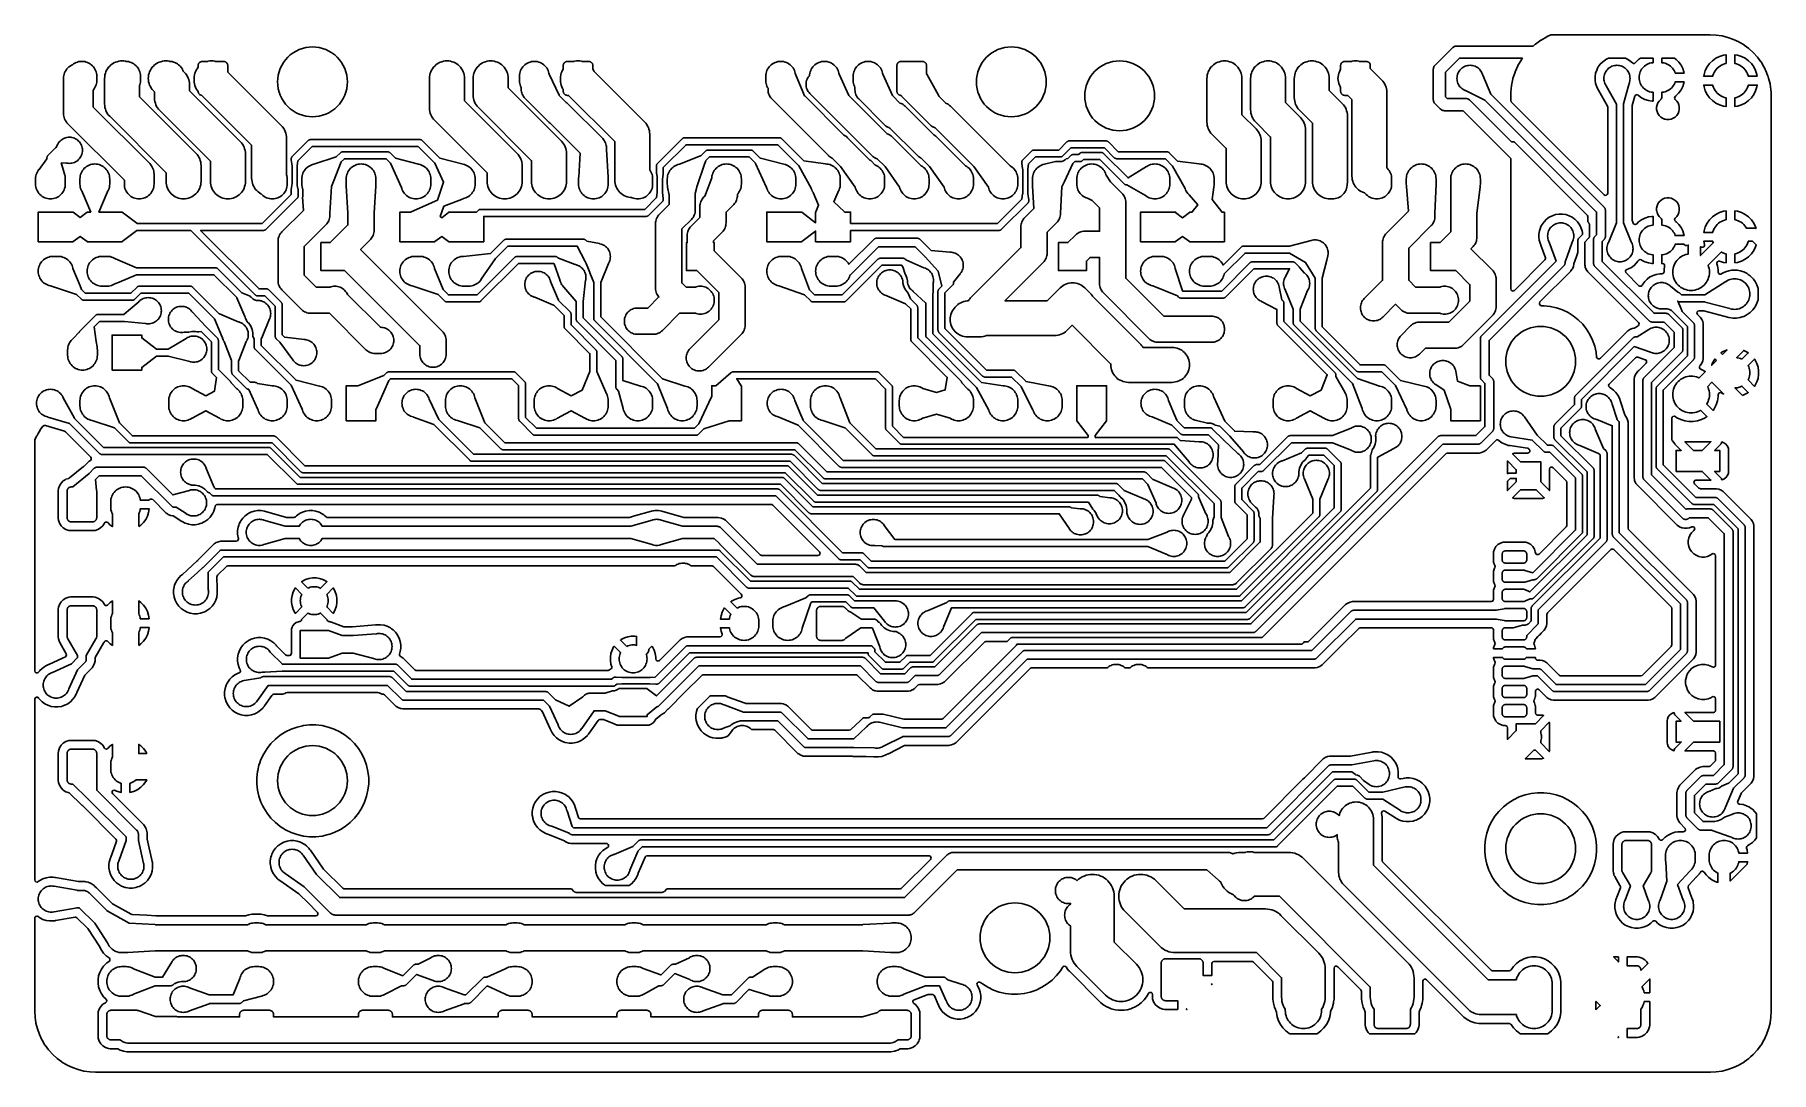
# Model space of a CAD drawing. Header units: metres. Extents: x 0.3 to 99.7, y 0.3 to 59.7.
import ezdxf

# ---------------------------------------------------------------- set-up
doc = ezdxf.new("R2010")
doc.units = ezdxf.units.M

msp = doc.modelspace()

# ---------------------------------------------------------------- linework, layer by layer
for points in [[(99.699, 56.197), (99.699, 56.203), (99.689, 56.405), (99.683, 56.537), (99.682, 56.549), (99.678, 56.573), (99.633, 56.877), (99.631, 56.889), (99.55, 57.21), (99.547, 57.222), (99.523, 57.288), (99.512, 57.32), (99.435, 57.533), (99.431, 57.545), (99.289, 57.844), (99.283, 57.855), (99.113, 58.139), (99.106, 58.149), (98.909, 58.415), (98.901, 58.425), (98.679, 58.67), (98.67, 58.679), (98.425, 58.901), (98.415, 58.909), (98.149, 59.106), (98.139, 59.113), (97.855, 59.283), (97.844, 59.289), (97.545, 59.431), (97.533, 59.435), (97.222, 59.547), (97.21, 59.55), (96.889, 59.631), (96.877, 59.633), (96.549, 59.682), (96.537, 59.683), (96.203, 59.699), (96.197, 59.699), (87.137, 59.699), (87.086, 59.689), (86.867, 59.591), (86.855, 59.585), (86.522, 59.392), (86.511, 59.385), (86.199, 59.159), (86.189, 59.151), (86.08, 59.053), (86.08, 59.053), (86.08, 59.053), (86.08, 59.053), (86.08, 59.053), (86.08, 59.053), (86.08, 59.053), (86.08, 59.053), (86.08, 59.053), (86.08, 59.053), (86.08, 59.053), (86.08, 59.053), (86.08, 59.053), (86.08, 59.053), (86.08, 59.053), (86.08, 59.053), (81.703, 59.053), (81.668, 59.051), (81.634, 59.046), (81.601, 59.038), (81.569, 59.026), (81.538, 59.012), (81.508, 58.994), (81.481, 58.973), (81.455, 58.95), (80.452, 57.948), (80.429, 57.922), (80.409, 57.895), (80.391, 57.865), (80.376, 57.834), (80.365, 57.802), (80.357, 57.768), (80.352, 57.734), (80.35, 57.7), (80.35, 56), (80.352, 55.966), (80.357, 55.932), (80.365, 55.898), (80.376, 55.866), (80.391, 55.835), (80.409, 55.805), (80.429, 55.778), (80.452, 55.752), (80.752, 55.452), (80.778, 55.429), (80.805, 55.409), (80.835, 55.391), (80.866, 55.376), (80.898, 55.365), (80.932, 55.357), (80.966, 55.352), (81, 55.35), (82.055, 55.35), (82.055, 55.35), (82.055, 55.35), (82.055, 55.35), (82.055, 55.35), (82.055, 55.35), (82.055, 55.35), (82.055, 55.35), (82.055, 55.35), (82.055, 55.35), (82.055, 55.35), (82.055, 55.35), (82.055, 55.35), (82.055, 55.35), (82.055, 55.35), (82.055, 55.35), (82.055, 55.35), (82.055, 55.35), (84.787, 52.618), (84.787, 52.618), (84.787, 52.618), (84.787, 52.618), (84.787, 52.618), (84.787, 52.618), (84.787, 52.618), (84.787, 52.618), (84.787, 52.618), (84.787, 52.618), (84.787, 52.618), (84.787, 52.618), (84.787, 52.618), (84.787, 52.618), (84.787, 52.618), (84.787, 52.618), (84.787, 52.618), (84.787, 52.618), (84.787, 45.148), (84.807, 45.081), (84.859, 45.035), (84.929, 45.025), (84.992, 45.054), (84.999, 45.06), (86.745, 46.806), (86.778, 46.868), (86.774, 46.936), (86.516, 47.648), (86.51, 47.662), (86.49, 47.7), (86.49, 47.7), (86.49, 47.7), (86.49, 47.7), (86.49, 47.7), (86.49, 47.7), (86.429, 47.887), (86.429, 47.887), (86.429, 47.887), (86.429, 47.887), (86.429, 47.887), (86.429, 47.887), (86.421, 47.94), (86.421, 47.94), (86.414, 47.977), (86.414, 47.977), (86.414, 47.977), (86.414, 47.977), (86.414, 47.977), (86.414, 47.977), (86.415, 47.981), (86.399, 48.082), (86.399, 48.082), (86.399, 48.082), (86.399, 48.082), (86.399, 48.082), (86.399, 48.082), (86.399, 48.278), (86.399, 48.278), (86.399, 48.278), (86.399, 48.278), (86.399, 48.278), (86.399, 48.278), (86.429, 48.473), (86.429, 48.473), (86.429, 48.473), (86.429, 48.473), (86.429, 48.473), (86.429, 48.473), (86.485, 48.645), (86.49, 48.66), (86.49, 48.66), (86.49, 48.66), (86.49, 48.66), (86.49, 48.66), (86.49, 48.66), (86.49, 48.66), (86.49, 48.66), (86.49, 48.66), (86.49, 48.66), (86.49, 48.66), (86.49, 48.66), (86.49, 48.66), (86.49, 48.66), (86.49, 48.66), (86.49, 48.66), (86.49, 48.66), (86.49, 48.66), (86.49, 48.66), (86.49, 48.66), (86.49, 48.66), (86.538, 48.754), (86.58, 48.835), (86.58, 48.835), (86.58, 48.835), (86.58, 48.835), (86.58, 48.835), (86.58, 48.835), (86.695, 48.995), (86.695, 48.995), (86.695, 48.995), (86.695, 48.995), (86.695, 48.995), (86.695, 48.995), (86.834, 49.134), (86.834, 49.134), (86.834, 49.134), (86.834, 49.134), (86.834, 49.134), (86.834, 49.134), (86.994, 49.249), (86.994, 49.249), (86.994, 49.249), (86.994, 49.249), (86.994, 49.249), (86.994, 49.249), (87.028, 49.267), (87.169, 49.339), (87.169, 49.339), (87.169, 49.339), (87.169, 49.339), (87.169, 49.339), (87.169, 49.339), (87.356, 49.4), (87.356, 49.4), (87.356, 49.4), (87.356, 49.4), (87.356, 49.4), (87.356, 49.4), (87.551, 49.43), (87.551, 49.43), (87.551, 49.43), (87.551, 49.43), (87.551, 49.43), (87.551, 49.43), (87.748, 49.43), (87.748, 49.43), (87.748, 49.43), (87.748, 49.43), (87.748, 49.43), (87.748, 49.43), (87.942, 49.4), (87.942, 49.4), (87.942, 49.4), (87.942, 49.4), (87.942, 49.4), (87.942, 49.4), (88.129, 49.339), (88.129, 49.339), (88.129, 49.339), (88.129, 49.339), (88.129, 49.339), (88.129, 49.339), (88.305, 49.249), (88.305, 49.249), (88.305, 49.249), (88.305, 49.249), (88.305, 49.249), (88.305, 49.249), (88.395, 49.183), (88.464, 49.134), (88.464, 49.134), (88.464, 49.134), (88.464, 49.134), (88.464, 49.134), (88.464, 49.134), (88.464, 49.134), (88.464, 49.134), (88.464, 49.134), (88.464, 49.134), (88.464, 49.134), (88.464, 49.134), (88.464, 49.134), (88.464, 49.134), (88.464, 49.134), (88.464, 49.134), (88.464, 49.134), (88.464, 49.134), (88.464, 49.134), (88.464, 49.134), (88.464, 49.134), (88.464, 49.134), (88.464, 49.134), (88.464, 49.134), (88.464, 49.134), (88.603, 48.995), (88.603, 48.995), (88.603, 48.995), (88.603, 48.995), (88.603, 48.995), (88.603, 48.995), (88.603, 48.995), (88.603, 48.995), (88.603, 48.995), (88.603, 48.995), (88.603, 48.995), (88.603, 48.995), (88.603, 48.995), (88.603, 48.995), (88.603, 48.995), (88.603, 48.995), (88.603, 48.995), (88.603, 48.995), (88.603, 48.995), (88.603, 48.995), (88.603, 48.995), (88.603, 48.995), (88.603, 48.995), (88.603, 48.995), (88.603, 48.995), (88.653, 48.926), (88.719, 48.835), (88.719, 48.835), (88.719, 48.835), (88.719, 48.835), (88.719, 48.835), (88.719, 48.835), (88.808, 48.66), (88.808, 48.66), (88.808, 48.66), (88.808, 48.66), (88.808, 48.66), (88.808, 48.66), (88.869, 48.473), (88.869, 48.473), (88.869, 48.473), (88.869, 48.473), (88.869, 48.473), (88.869, 48.473), (88.885, 48.374), (88.895, 48.352), (88.895, 48.352), (88.895, 48.352), (88.895, 48.352), (88.895, 48.352), (88.895, 48.352), (88.9, 48.334), (88.9, 48.334), (88.9, 48.334), (88.9, 48.334), (88.9, 48.334), (88.9, 48.334), (88.9, 48.334), (88.9, 48.334), (88.9, 48.269), (88.9, 48.269), (88.9, 48.269), (88.9, 48.269), (88.9, 48.269), (88.9, 48.269), (88.9, 48.269), (88.9, 48.269), (88.9, 48.269), (88.9, 48.269), (88.9, 48.269), (88.9, 48.269), (88.9, 48.269), (88.9, 48.269), (88.9, 48.269), (88.9, 48.269), (88.9, 48.269), (88.9, 48.269), (88.689, 48.057), (88.675, 48.043), (88.664, 48.027), (88.654, 48.01), (88.645, 47.993), (88.639, 47.974), (88.634, 47.955), (88.631, 47.936), (88.63, 47.916), (88.63, 47.227), (88.63, 47.227), (88.63, 47.227), (88.63, 47.227), (88.63, 47.227), (88.63, 47.227), (88.63, 47.227), (88.63, 47.227), (88.63, 47.227), (88.63, 47.227), (88.587, 47.11), (88.431, 46.678), (88.407, 46.612), (88.402, 46.581), (88.402, 46.581), (88.402, 46.581), (88.402, 46.581), (88.402, 46.581), (88.402, 46.581), (88.402, 46.581), (88.402, 46.581), (88.402, 46.581), (88.402, 46.581), (88.402, 46.581), (88.402, 46.581), (88.402, 46.581), (88.402, 46.581), (88.402, 46.581), (88.402, 46.581), (88.402, 46.581), (88.402, 46.581), (88.402, 46.581), (88.402, 46.581), (88.402, 46.581), (88.402, 46.581), (88.402, 46.581), (88.402, 46.581), (88.402, 46.581), (88.402, 46.581), (88.402, 46.581), (88.402, 46.581), (88.402, 46.581), (88.402, 46.581), (88.402, 46.581), (88.402, 46.581), (88.4, 46.581), (88.4, 46.575), (88.4, 46.575), (88.4, 46.575), (88.4, 46.575), (88.371, 46.43), (88.371, 46.43), (88.371, 46.43), (88.371, 46.43), (88.371, 46.43), (88.371, 46.43), (88.371, 46.43), (88.371, 46.43), (88.314, 46.294), (88.314, 46.294), (88.314, 46.294), (88.314, 46.294), (88.314, 46.294), (88.314, 46.294), (88.314, 46.294), (88.314, 46.294), (88.286, 46.251), (88.286, 46.251), (88.286, 46.251), (88.286, 46.251), (88.286, 46.251), (88.286, 46.251), (88.286, 46.251), (88.286, 46.251), (88.286, 46.251), (88.286, 46.251), (88.286, 46.251), (88.286, 46.251), (88.286, 46.251), (88.286, 46.251), (88.286, 46.251), (88.286, 46.251), (88.286, 46.251), (88.286, 46.251), (88.286, 46.251), (88.286, 46.251), (88.286, 46.251), (88.286, 46.251), (88.286, 46.251), (88.286, 46.251), (88.286, 46.251), (88.286, 46.251), (88.286, 46.251), (88.286, 46.251), (88.286, 46.251), (88.286, 46.251), (88.234, 46.174), (88.232, 46.171), (88.232, 46.171), (88.232, 46.171), (88.232, 46.171), (88.232, 46.171), (88.232, 46.171), (88.232, 46.171), (86.461, 44.399), (86.427, 44.338), (86.432, 44.268), (86.474, 44.212), (86.539, 44.188), (86.548, 44.188), (86.693, 44.188), (86.693, 44.188), (86.693, 44.188), (86.693, 44.188), (87.051, 44.147), (87.051, 44.147), (87.051, 44.147), (87.051, 44.147), (87.051, 44.147), (87.051, 44.147), (87.051, 44.147), (87.051, 44.147), (87.401, 44.067), (87.401, 44.067), (87.401, 44.067), (87.401, 44.067), (87.401, 44.067), (87.401, 44.067), (87.401, 44.067), (87.401, 44.067), (87.741, 43.949), (87.741, 43.949), (87.741, 43.949), (87.741, 43.949), (87.741, 43.949), (87.741, 43.949), (87.741, 43.949), (87.741, 43.949), (88.065, 43.793), (88.065, 43.793), (88.065, 43.793), (88.065, 43.793), (88.369, 43.601), (88.369, 43.601), (88.369, 43.601), (88.369, 43.601), (88.369, 43.601), (88.369, 43.601), (88.369, 43.601), (88.65, 43.377), (88.65, 43.377), (88.65, 43.377), (88.65, 43.377), (88.904, 43.123), (88.904, 43.123), (88.904, 43.123), (88.904, 43.123), (89.128, 42.842), (89.128, 42.842), (89.128, 42.842), (89.128, 42.842), (89.128, 42.842), (89.128, 42.842), (89.128, 42.842), (89.32, 42.537), (89.32, 42.537), (89.32, 42.537), (89.32, 42.537), (89.476, 42.213), (89.476, 42.213), (89.476, 42.213), (89.476, 42.213), (89.476, 42.213), (89.476, 42.213), (89.476, 42.213), (89.476, 42.213), (89.595, 41.874), (89.595, 41.874), (89.595, 41.874), (89.595, 41.874), (89.595, 41.874), (89.595, 41.874), (89.595, 41.874), (89.595, 41.874), (89.675, 41.523), (89.675, 41.523), (89.675, 41.523), (89.675, 41.523), (89.675, 41.523), (89.675, 41.523), (89.675, 41.523), (89.675, 41.523), (89.705, 41.249), (89.732, 41.185), (89.79, 41.145), (89.86, 41.143), (89.916, 41.176), (91.204, 42.463), (91.209, 42.469), (91.209, 42.469), (91.209, 42.469), (91.209, 42.469), (91.209, 42.469), (91.209, 42.469), (91.216, 42.475), (91.35, 42.609), (91.486, 42.746), (91.486, 42.746), (91.486, 42.746), (91.486, 42.746), (91.486, 42.746), (91.486, 42.746), (91.486, 42.746), (91.601, 42.822), (91.601, 42.822), (91.601, 42.822), (91.601, 42.822), (91.601, 42.822), (91.601, 42.822), (91.729, 42.875), (91.729, 42.875), (91.729, 42.875), (91.729, 42.875), (91.729, 42.875), (91.729, 42.875), (91.729, 42.875), (91.729, 42.875), (91.84, 42.897), (91.846, 42.9), (91.846, 42.9), (91.846, 42.9), (91.846, 42.9), (91.846, 42.9), (91.846, 42.9), (91.846, 42.9), (91.846, 42.9), (91.846, 42.9), (91.846, 42.9), (91.85, 42.9), (91.882, 42.914), (92.014, 42.996), (92.078, 43.036), (92.124, 43.089), (92.135, 43.158), (92.107, 43.221), (92.1, 43.229), (89.195, 46.134), (89.195, 46.134), (89.195, 46.134), (89.195, 46.134), (89.195, 46.134), (89.195, 46.134), (89.113, 46.257), (89.113, 46.257), (89.113, 46.257), (89.113, 46.257), (89.113, 46.257), (89.113, 46.257), (89.056, 46.394), (89.056, 46.394), (89.056, 46.394), (89.056, 46.394), (89.056, 46.394), (89.056, 46.394), (89.04, 46.476), (89.03, 46.524), (89.03, 46.524), (89.03, 46.524), (89.03, 46.524), (89.03, 46.524), (89.03, 46.524), (89.03, 47.833), (89.03, 47.833), (89.03, 47.833), (89.03, 47.833), (89.03, 47.833), (89.03, 47.833), (89.03, 47.833), (89.03, 47.833), (89.03, 47.833), (89.03, 47.833), (89.03, 47.833), (89.03, 47.833), (89.03, 47.833), (89.03, 47.833), (89.03, 47.833), (89.03, 47.833), (89.03, 47.833), (89.03, 47.833), (89.241, 48.045), (89.255, 48.059), (89.266, 48.075), (89.276, 48.092), (89.285, 48.109), (89.291, 48.128), (89.296, 48.147), (89.299, 48.166), (89.3, 48.186), (89.3, 48.8), (89.299, 48.82), (89.296, 48.839), (89.291, 48.858), (89.285, 48.877), (89.276, 48.894), (89.266, 48.911), (89.255, 48.927), (89.241, 48.941), (89.202, 48.98), (89.202, 48.98), (89.202, 48.98), (89.202, 48.98), (89.202, 48.98), (89.202, 48.98), (89.202, 48.98), (89.202, 48.98), (89.202, 48.98), (89.202, 48.98), (89.202, 48.98), (89.202, 48.98), (89.202, 48.98), (89.202, 48.98), (89.202, 48.98), (89.202, 48.98), (89.202, 48.98), (89.202, 48.98), (89.202, 49.285), (89.183, 49.352), (89.166, 49.372), (84.999, 53.54), (84.937, 53.573), (84.868, 53.568), (84.844, 53.551), (84.844, 53.551), (84.844, 53.551), (84.844, 53.551), (84.844, 53.551), (84.844, 53.551), (84.844, 53.551), (84.844, 53.551), (84.844, 53.551), (84.844, 53.551), (84.844, 53.551), (84.844, 53.551), (84.844, 53.551), (84.844, 53.551), (84.844, 53.551), (84.844, 53.551), (84.844, 53.551), (84.844, 53.551), (84.844, 53.551), (84.844, 53.551), (84.844, 53.551), (84.844, 53.551), (84.844, 53.551), (84.844, 53.551), (84.844, 53.551), (84.844, 53.551), (84.844, 53.551), (84.844, 53.551), (84.844, 53.551), (84.844, 53.551), (84.844, 53.551), (84.844, 53.551), (82.448, 55.948), (82.422, 55.971), (82.395, 55.991), (82.365, 56.009), (82.334, 56.024), (82.302, 56.035), (82.268, 56.043), (82.234, 56.048), (82.2, 56.05), (81.145, 56.05), (81.145, 56.05), (81.145, 56.05), (81.145, 56.05), (81.145, 56.05), (81.145, 56.05), (81.145, 56.05), (81.145, 56.05), (81.145, 56.05), (81.145, 56.05), (81.145, 56.05), (81.145, 56.05), (81.145, 56.05), (81.145, 56.05), (81.145, 56.05), (81.145, 56.05), (81.145, 56.05), (81.145, 56.05), (81.05, 56.145), (81.05, 56.145), (81.05, 56.145), (81.05, 56.145), (81.05, 56.145), (81.05, 56.145), (81.05, 56.145), (81.05, 56.145), (81.05, 56.145), (81.05, 56.145), (81.05, 56.145), (81.05, 56.145), (81.05, 56.145), (81.05, 56.145), (81.05, 56.145), (81.05, 56.145), (81.05, 56.145), (81.05, 56.145), (81.05, 57.555), (81.05, 57.555), (81.05, 57.555), (81.05, 57.555), (81.05, 57.555), (81.05, 57.555), (81.05, 57.555), (81.05, 57.555), (81.05, 57.555), (81.05, 57.555), (81.05, 57.555), (81.05, 57.555), (81.05, 57.555), (81.05, 57.555), (81.05, 57.555), (81.05, 57.555), (81.05, 57.555), (81.05, 57.555), (81.848, 58.353), (81.848, 58.353), (81.848, 58.353), (81.848, 58.353), (81.848, 58.353), (81.848, 58.353), (81.848, 58.353), (81.848, 58.353), (81.848, 58.353), (81.848, 58.353), (81.848, 58.353), (81.848, 58.353), (81.848, 58.353), (81.848, 58.353), (81.848, 58.353), (81.848, 58.353), (81.848, 58.353), (81.848, 58.353), (85.457, 58.353), (85.457, 58.353), (85.457, 58.353), (85.457, 58.353), (85.457, 58.353), (85.457, 58.353), (85.457, 58.353), (85.457, 58.353), (85.457, 58.353), (85.457, 58.353), (85.457, 58.353), (85.457, 58.353), (85.457, 58.353), (85.457, 58.353), (85.457, 58.353), (85.457, 58.353), (85.457, 58.353), (85.457, 58.353), (85.457, 58.353), (85.457, 58.353), (85.457, 58.353), (85.457, 58.353), (85.457, 58.353), (85.457, 58.353), (85.457, 58.353), (85.457, 58.353), (85.457, 58.353), (85.457, 58.353), (85.457, 58.353), (85.457, 58.353), (85.457, 58.353), (85.457, 58.353), (85.457, 58.353), (85.457, 58.353), (85.457, 58.353), (85.457, 58.353), (85.457, 58.353), (85.457, 58.353), (85.457, 58.353), (85.457, 58.353), (85.457, 58.353), (85.457, 58.353), (85.457, 58.353), (85.457, 58.353), (85.457, 58.353), (85.457, 58.353), (85.402, 58.276), (85.395, 58.265), (85.202, 57.932), (85.196, 57.92), (85.04, 57.569), (85.035, 57.557), (84.916, 57.19), (84.913, 57.178), (84.832, 56.801), (84.83, 56.788), (84.79, 56.405), (84.789, 56.393), (84.787, 56.201), (84.787, 56.199), (84.787, 55.926), (84.807, 55.859), (84.823, 55.838), (90.128, 50.534), (90.189, 50.5), (90.259, 50.505), (90.315, 50.547), (90.339, 50.612), (90.34, 50.621), (90.34, 55.551), (90.324, 55.612), (90.32, 55.618), (89.808, 56.525), (89.808, 56.525), (89.808, 56.525), (89.808, 56.525), (89.805, 56.531), (89.8, 56.54), (89.8, 56.54), (89.8, 56.54), (89.8, 56.54), (89.8, 56.54), (89.8, 56.54), (89.8, 56.54), (89.8, 56.54), (89.8, 56.54), (89.8, 56.54), (89.8, 56.54), (89.8, 56.54), (89.8, 56.54), (89.8, 56.54), (89.8, 56.54), (89.8, 56.54), (89.8, 56.54), (89.8, 56.54), (89.8, 56.54), (89.8, 56.54), (89.8, 56.54), (89.8, 56.54), (89.8, 56.54), (89.8, 56.54), (89.8, 56.54), (89.8, 56.54), (89.8, 56.54), (89.8, 56.54), (89.8, 56.54), (89.8, 56.54), (89.8, 56.54), (89.8, 56.54), (89.8, 56.54), (89.8, 56.54), (89.8, 56.54), (89.797, 56.545), (89.797, 56.545), (89.797, 56.545), (89.797, 56.545), (89.797, 56.545), (89.797, 56.545), (89.797, 56.545), (89.708, 56.72), (89.708, 56.72), (89.708, 56.72), (89.708, 56.72), (89.708, 56.72), (89.708, 56.72), (89.647, 56.907), (89.647, 56.907), (89.647, 56.907), (89.647, 56.907), (89.647, 56.907), (89.647, 56.907), (89.647, 56.908), (89.616, 57.102), (89.616, 57.102), (89.616, 57.102), (89.616, 57.102), (89.616, 57.102), (89.616, 57.102), (89.616, 57.298), (89.616, 57.298), (89.616, 57.298), (89.616, 57.298), (89.616, 57.298), (89.616, 57.298), (89.647, 57.493), (89.647, 57.493), (89.647, 57.493), (89.647, 57.493), (89.647, 57.493), (89.647, 57.493), (89.708, 57.68), (89.708, 57.68), (89.708, 57.68), (89.708, 57.68), (89.708, 57.68), (89.708, 57.68), (89.757, 57.776), (89.797, 57.855), (89.797, 57.855), (89.797, 57.855), (89.797, 57.855), (89.797, 57.855), (89.797, 57.855), (89.913, 58.015), (89.913, 58.015), (89.913, 58.015), (89.913, 58.015), (89.913, 58.015), (89.913, 58.015), (90.052, 58.154), (90.052, 58.154), (90.052, 58.154), (90.052, 58.154), (90.052, 58.154), (90.052, 58.154), (90.211, 58.27), (90.211, 58.27), (90.211, 58.27), (90.211, 58.27), (90.211, 58.27), (90.211, 58.27), (90.231, 58.28), (90.374, 58.353), (90.374, 58.353), (90.374, 58.353), (90.374, 58.353), (90.374, 58.353), (90.374, 58.353), (90.374, 58.353), (90.374, 58.353), (90.374, 58.353), (90.374, 58.353), (90.374, 58.353), (90.374, 58.353), (91.359, 58.353), (91.359, 58.353), (91.359, 58.353), (91.359, 58.353), (91.359, 58.353), (91.359, 58.353), (91.359, 58.353), (91.359, 58.353), (91.359, 58.353), (91.359, 58.353), (91.359, 58.353), (91.359, 58.353), (91.522, 58.27), (91.522, 58.27), (91.522, 58.27), (91.522, 58.27), (91.522, 58.27), (91.522, 58.27), (91.681, 58.154), (91.681, 58.154), (91.681, 58.154), (91.681, 58.154), (91.681, 58.154), (91.681, 58.154), (91.748, 58.088), (91.809, 58.054), (91.879, 58.059), (91.935, 58.101), (91.936, 58.102), (91.955, 58.129), (91.955, 58.129), (91.955, 58.129), (91.955, 58.129), (91.955, 58.129), (91.955, 58.129), (92.106, 58.28), (92.106, 58.28), (92.106, 58.28), (92.106, 58.28), (92.106, 58.28), (92.106, 58.28), (92.106, 58.28), (92.106, 58.28), (92.206, 58.353), (92.206, 58.353), (92.206, 58.353), (92.206, 58.353), (92.206, 58.353), (92.206, 58.353), (92.206, 58.353), (92.206, 58.353), (92.206, 58.353), (92.206, 58.353), (92.206, 58.353), (92.206, 58.353), (92.206, 58.353), (92.206, 58.353), (92.935, 58.353), (92.935, 58.353), (92.935, 58.353), (92.935, 58.353), (92.935, 58.353), (92.935, 58.353), (92.935, 58.353), (92.935, 58.353), (92.935, 58.353), (92.935, 58.353), (92.935, 58.353), (92.935, 58.353), (92.935, 58.353), (92.935, 58.353), (92.935, 58.353), (92.935, 58.353), (92.935, 58.353), (92.935, 58.353), (92.935, 58.353), (92.935, 58.353), (92.935, 58.353), (92.935, 58.353), (92.935, 58.353), (92.935, 58.353), (92.935, 58.353), (92.935, 58.353), (92.935, 58.353), (92.935, 58.353), (92.935, 58.353), (92.935, 58.353), (92.935, 58.353), (92.935, 58.353), (92.935, 58.353), (92.935, 58.353), (92.935, 58.098), (92.935, 58.098), (92.935, 58.098), (92.935, 58.098), (92.935, 58.098), (92.935, 58.098), (92.935, 58.098), (92.935, 58.098), (92.935, 58.098), (92.935, 58.098), (92.935, 58.098), (92.935, 58.098), (92.935, 58.098), (92.935, 58.098), (92.935, 58.098), (92.935, 58.098), (92.935, 58.098), (92.935, 58.098), (92.935, 58.098), (92.935, 58.098), (92.935, 58.098), (92.935, 58.098), (92.935, 58.098), (92.935, 58.098), (92.935, 58.098), (92.935, 58.098), (92.935, 58.098), (92.935, 58.098), (92.935, 58.098), (92.935, 58.098), (92.935, 58.098), (92.935, 58.098), (92.935, 58.098), (92.935, 58.098), (92.902, 58.096), (92.819, 58.084), (92.738, 58.063), (92.66, 58.035), (92.584, 58), (92.513, 57.957), (92.446, 57.907), (92.384, 57.851), (92.328, 57.789), (92.278, 57.722), (92.235, 57.651), (92.2, 57.575), (92.172, 57.497), (92.151, 57.416), (92.139, 57.333), (92.135, 57.25), (92.139, 57.167), (92.151, 57.084), (92.172, 57.003), (92.2, 56.925), (92.235, 56.849), (92.278, 56.778), (92.328, 56.711), (92.384, 56.649), (92.446, 56.593), (92.513, 56.543), (92.584, 56.5), (92.66, 56.465), (92.738, 56.437), (92.819, 56.416), (92.902, 56.404), (92.935, 56.402), (92.935, 56.402), (92.935, 56.402), (92.935, 56.402), (92.935, 56.402), (92.935, 56.402), (92.935, 56.402), (92.935, 56.402), (92.935, 56.402), (92.935, 56.402), (92.935, 56.402), (92.935, 56.402), (92.935, 56.402), (92.935, 56.402), (92.935, 56.402), (92.935, 56.402), (92.935, 56.402), (92.935, 56.402), (92.935, 56.402), (92.935, 56.402), (92.935, 56.402), (92.935, 56.402), (92.935, 56.402), (92.935, 56.402), (92.935, 56.402), (92.935, 56.402), (92.935, 56.402), (92.935, 56.402), (92.935, 56.402), (92.935, 56.402), (92.935, 56.402), (92.935, 56.402), (92.935, 56.402), (92.935, 56.402), (92.935, 55.9), (92.935, 55.9), (92.935, 55.9), (92.935, 55.9), (92.935, 55.9), (92.935, 55.9), (92.935, 55.9), (92.935, 55.9), (92.935, 55.9), (92.935, 55.9), (92.935, 55.9), (92.935, 55.9), (92.935, 55.9), (92.935, 55.9), (92.935, 55.9), (92.935, 55.9), (92.935, 55.9), (92.935, 55.9), (92.935, 55.9), (92.935, 55.9), (92.935, 55.9), (92.935, 55.9), (92.935, 55.9), (92.935, 55.9), (92.935, 55.9), (92.935, 55.9), (92.935, 55.9), (92.935, 55.9), (92.935, 55.9), (92.935, 55.9), (92.935, 55.9), (92.935, 55.9), (92.935, 55.9), (92.935, 55.9), (92.879, 55.9), (92.879, 55.9), (92.879, 55.9), (92.879, 55.9), (92.879, 55.9), (92.879, 55.9), (92.669, 55.933), (92.669, 55.933), (92.669, 55.933), (92.669, 55.933), (92.669, 55.933), (92.669, 55.933), (92.669, 55.933), (92.669, 55.933), (92.669, 55.933), (92.467, 55.999), (92.467, 55.999), (92.467, 55.999), (92.467, 55.999), (92.467, 55.999), (92.467, 55.999), (92.277, 56.095), (92.277, 56.095), (92.277, 56.095), (92.277, 56.095), (92.277, 56.095), (92.277, 56.095), (92.106, 56.22), (92.106, 56.22), (92.106, 56.22), (92.106, 56.22), (92.106, 56.22), (92.106, 56.22), (92.106, 56.22), (92.094, 56.231), (92.033, 56.265), (91.963, 56.26), (91.907, 56.218), (91.887, 56.176), (91.745, 55.656), (91.741, 55.623), (91.741, 49.069), (91.742, 49.062), (91.742, 49.062), (91.742, 49.062), (91.742, 49.062), (91.742, 49.062), (91.742, 49.062), (91.742, 49.062), (91.742, 49.062), (91.742, 49.062), (91.742, 49.062), (91.741, 49.058), (91.749, 49.024), (91.794, 48.912), (91.837, 48.857), (91.903, 48.834), (91.971, 48.851), (91.996, 48.871), (92.106, 48.98), (92.106, 48.98), (92.106, 48.98), (92.106, 48.98), (92.106, 48.98), (92.106, 48.98), (92.106, 48.98), (92.106, 48.98), (92.277, 49.105), (92.277, 49.105), (92.277, 49.105), (92.277, 49.105), (92.277, 49.105), (92.277, 49.105), (92.467, 49.201), (92.467, 49.201), (92.467, 49.201), (92.467, 49.201), (92.467, 49.201), (92.467, 49.201), (92.669, 49.267), (92.669, 49.267), (92.669, 49.267), (92.669, 49.267), (92.669, 49.267), (92.669, 49.267), (92.879, 49.3), (92.879, 49.3), (92.879, 49.3), (92.879, 49.3), (92.879, 49.3), (92.879, 49.3), (92.935, 49.3), (92.935, 49.3), (92.935, 49.3), (92.935, 49.3), (92.935, 49.3), (92.935, 49.3), (92.935, 49.3), (92.935, 49.3), (92.935, 49.3), (92.935, 49.3), (92.935, 49.3), (92.935, 49.3), (92.935, 49.3), (92.935, 49.3), (92.935, 49.3), (92.935, 49.3), (92.935, 49.3), (92.935, 49.3), (92.935, 49.3), (92.935, 49.3), (92.935, 49.3), (92.935, 49.3), (92.935, 49.3), (92.935, 49.3), (92.935, 49.3), (92.935, 49.3), (92.935, 49.3), (92.935, 49.3), (92.935, 49.3), (92.935, 49.3), (92.935, 49.3), (92.935, 49.3), (92.935, 49.3), (92.935, 49.3), (92.935, 48.798), (92.935, 48.798), (92.935, 48.798), (92.935, 48.798), (92.935, 48.798), (92.935, 48.798), (92.935, 48.798), (92.935, 48.798), (92.935, 48.798), (92.935, 48.798), (92.935, 48.798), (92.935, 48.798), (92.935, 48.798), (92.935, 48.798), (92.935, 48.798), (92.935, 48.798), (92.935, 48.798), (92.935, 48.798), (92.935, 48.798), (92.935, 48.798), (92.935, 48.798), (92.935, 48.798), (92.935, 48.798), (92.935, 48.798), (92.935, 48.798), (92.935, 48.798), (92.935, 48.798), (92.935, 48.798), (92.935, 48.798), (92.935, 48.798), (92.935, 48.798), (92.935, 48.798), (92.935, 48.798), (92.935, 48.798), (92.902, 48.796), (92.819, 48.784), (92.738, 48.763), (92.66, 48.735), (92.584, 48.7), (92.513, 48.657), (92.446, 48.607), (92.384, 48.551), (92.328, 48.489), (92.278, 48.422), (92.235, 48.351), (92.2, 48.275), (92.172, 48.197), (92.151, 48.116), (92.139, 48.033), (92.135, 47.95), (92.139, 47.867), (92.151, 47.784), (92.172, 47.703), (92.2, 47.625), (92.235, 47.549), (92.278, 47.478), (92.328, 47.411), (92.384, 47.349), (92.446, 47.293), (92.513, 47.243), (92.584, 47.2), (92.66, 47.165), (92.738, 47.137), (92.819, 47.116), (92.902, 47.104), (92.935, 47.102), (92.935, 47.102), (92.935, 47.102), (92.935, 47.102), (92.935, 47.102), (92.935, 47.102), (92.935, 47.102), (92.935, 47.102), (92.935, 47.102), (92.935, 47.102), (92.935, 47.102), (92.935, 47.102), (92.935, 47.102), (92.935, 47.102), (92.935, 47.102), (92.935, 47.102), (92.935, 47.102), (92.935, 47.102), (92.935, 47.102), (92.935, 47.102), (92.935, 47.102), (92.935, 47.102), (92.935, 47.102), (92.935, 47.102), (92.935, 47.102), (92.935, 47.102), (92.935, 47.102), (92.935, 47.102), (92.935, 47.102), (92.935, 47.102), (92.935, 47.102), (92.935, 47.102), (92.935, 47.102), (92.935, 47.102), (92.935, 46.6), (92.935, 46.6), (92.935, 46.6), (92.935, 46.6), (92.935, 46.6), (92.935, 46.6), (92.935, 46.6), (92.935, 46.6), (92.935, 46.6), (92.935, 46.6), (92.935, 46.6), (92.935, 46.6), (92.935, 46.6), (92.935, 46.6), (92.935, 46.6), (92.935, 46.6), (92.935, 46.6), (92.935, 46.6), (92.935, 46.6), (92.935, 46.6), (92.935, 46.6), (92.935, 46.6), (92.935, 46.6), (92.935, 46.6), (92.935, 46.6), (92.935, 46.6), (92.935, 46.6), (92.935, 46.6), (92.935, 46.6), (92.935, 46.6), (92.935, 46.6), (92.935, 46.6), (92.935, 46.6), (92.935, 46.6), (92.879, 46.6), (92.879, 46.6), (92.879, 46.6), (92.879, 46.6), (92.879, 46.6), (92.879, 46.6), (92.669, 46.633), (92.669, 46.633), (92.669, 46.633), (92.669, 46.633), (92.669, 46.633), (92.669, 46.633), (92.669, 46.633), (92.669, 46.633), (92.669, 46.633), (92.467, 46.699), (92.467, 46.699), (92.467, 46.699), (92.467, 46.699), (92.467, 46.699), (92.467, 46.699), (92.277, 46.795), (92.277, 46.795), (92.277, 46.795), (92.277, 46.795), (92.277, 46.795), (92.277, 46.795), (92.266, 46.803), (92.201, 46.827), (92.133, 46.811), (92.093, 46.776), (92.067, 46.74), (91.992, 46.636), (91.992, 46.636), (91.992, 46.636), (91.992, 46.636), (91.992, 46.636), (91.992, 46.636), (91.852, 46.497), (91.852, 46.497), (91.852, 46.497), (91.852, 46.497), (91.852, 46.497), (91.852, 46.497), (91.693, 46.381), (91.693, 46.381), (91.693, 46.381), (91.693, 46.381), (91.693, 46.381), (91.693, 46.381), (91.518, 46.292), (91.518, 46.292), (91.518, 46.292), (91.518, 46.292), (91.518, 46.292), (91.518, 46.292), (91.44, 46.267), (91.383, 46.227), (91.355, 46.163), (91.367, 46.094), (91.391, 46.061), (92.119, 45.333), (92.18, 45.3), (92.25, 45.305), (92.306, 45.346), (92.317, 45.364), (92.343, 45.415), (92.343, 45.415), (92.343, 45.415), (92.343, 45.415), (92.343, 45.415), (92.343, 45.415), (92.459, 45.575), (92.459, 45.575), (92.459, 45.575), (92.459, 45.575), (92.459, 45.575), (92.459, 45.575), (92.598, 45.714), (92.598, 45.714), (92.598, 45.714), (92.598, 45.714), (92.598, 45.714), (92.598, 45.714), (92.757, 45.83), (92.757, 45.83), (92.757, 45.83), (92.757, 45.83), (92.757, 45.83), (92.757, 45.83), (92.77, 45.836), (92.932, 45.919), (92.932, 45.919), (92.932, 45.919), (92.932, 45.919), (92.932, 45.919), (92.932, 45.919), (93.12, 45.98), (93.12, 45.98), (93.12, 45.98), (93.12, 45.98), (93.12, 45.98), (93.12, 45.98), (93.314, 46.01), (93.314, 46.01), (93.314, 46.01), (93.314, 46.01), (93.314, 46.01), (93.314, 46.01), (93.436, 46.01), (93.503, 46.03), (93.549, 46.083), (93.56, 46.134), (93.56, 46.232), (93.56, 46.232), (93.56, 46.232), (93.56, 46.232), (93.56, 46.232), (93.56, 46.232), (93.596, 46.457), (93.587, 46.526), (93.542, 46.579), (93.475, 46.6), (93.473, 46.6), (93.435, 46.6), (93.435, 46.6), (93.435, 46.6), (93.435, 46.6), (93.435, 46.6), (93.435, 46.6), (93.435, 46.6), (93.435, 46.6), (93.435, 46.6), (93.435, 46.6), (93.435, 46.6), (93.435, 46.6), (93.435, 46.6), (93.435, 46.6), (93.435, 46.6), (93.435, 46.6), (93.435, 46.6), (93.435, 46.6), (93.435, 46.6), (93.435, 46.6), (93.435, 46.6), (93.435, 46.6), (93.435, 46.6), (93.435, 46.6), (93.435, 46.6), (93.435, 46.6), (93.435, 46.6), (93.435, 46.6), (93.435, 46.6), (93.435, 46.6), (93.435, 46.6), (93.435, 46.6), (93.435, 46.6), (93.435, 46.6), (93.435, 47.102), (93.435, 47.102), (93.435, 47.102), (93.435, 47.102), (93.435, 47.102), (93.435, 47.102), (93.435, 47.102), (93.435, 47.102), (93.435, 47.102), (93.435, 47.102), (93.435, 47.102), (93.435, 47.102), (93.435, 47.102), (93.435, 47.102), (93.435, 47.102), (93.435, 47.102), (93.435, 47.102), (93.435, 47.102), (93.435, 47.102), (93.435, 47.102), (93.435, 47.102), (93.435, 47.102), (93.435, 47.102), (93.435, 47.102), (93.435, 47.102), (93.435, 47.102), (93.435, 47.102), (93.435, 47.102), (93.435, 47.102), (93.435, 47.102), (93.435, 47.102), (93.435, 47.102), (93.435, 47.102), (93.435, 47.102), (93.468, 47.104), (93.551, 47.116), (93.632, 47.137), (93.71, 47.165), (93.786, 47.2), (93.857, 47.243), (93.924, 47.293), (93.986, 47.349), (94.042, 47.411), (94.092, 47.478), (94.135, 47.549), (94.17, 47.625), (94.197, 47.7), (94.197, 47.7), (94.197, 47.7), (94.197, 47.7), (94.197, 47.7), (94.197, 47.7), (94.197, 47.7), (94.197, 47.7), (94.197, 47.7), (94.197, 47.7), (94.197, 47.7), (94.197, 47.7), (94.197, 47.7), (94.197, 47.7), (94.197, 47.7), (94.197, 47.7), (94.197, 47.7), (94.197, 47.7), (94.197, 47.7), (94.197, 47.7), (94.197, 47.7), (94.197, 47.7), (94.197, 47.7), (94.197, 47.7), (94.197, 47.7), (94.197, 47.7), (94.197, 47.7), (94.197, 47.7), (94.712, 47.7), (94.712, 47.7), (94.712, 47.7), (94.712, 47.7), (94.712, 47.7), (94.712, 47.7), (94.712, 47.7), (94.712, 47.7), (94.712, 47.7), (94.712, 47.7), (94.712, 47.7), (94.712, 47.7), (94.712, 47.7), (94.712, 47.7), (94.712, 47.7), (94.712, 47.7), (94.712, 47.7), (94.712, 47.7), (94.712, 47.7), (94.712, 47.7), (94.73, 47.679), (94.789, 47.641), (94.844, 47.637), (94.95, 47.654), (94.95, 47.654), (94.95, 47.654), (94.95, 47.654), (94.95, 47.654), (94.95, 47.654), (94.95, 47.654), (94.95, 47.654), (94.95, 47.654), (94.95, 47.654), (94.95, 47.654), (94.95, 47.654), (94.95, 47.654), (94.95, 47.654), (94.95, 47.654), (94.95, 47.654), (94.95, 47.654), (94.95, 47.654), (94.95, 47.654), (94.95, 47.654), (94.95, 47.654), (94.95, 47.654), (94.95, 47.654), (94.95, 47.654), (94.95, 47.654), (94.95, 47.654), (94.95, 47.654), (94.95, 47.654), (94.95, 47.654), (94.95, 47.654), (94.95, 47.654), (94.95, 47.654), (94.95, 47.654), (94.95, 47.654), (94.95, 47.654), (94.95, 47.654), (94.95, 47.654), (94.95, 47.654), (94.95, 47.146), (94.95, 47.146), (94.95, 47.146), (94.95, 47.146), (94.95, 47.146), (94.95, 47.146), (94.95, 47.146), (94.95, 47.146), (94.95, 47.146), (94.95, 47.146), (94.95, 47.146), (94.95, 47.146), (94.95, 47.146), (94.95, 47.146), (94.95, 47.146), (94.95, 47.146), (94.95, 47.146), (94.95, 47.146), (94.95, 47.146), (94.95, 47.146), (94.95, 47.146), (94.95, 47.146), (94.95, 47.146), (94.95, 47.146), (94.95, 47.146), (94.95, 47.146), (94.95, 47.146), (94.95, 47.146), (94.95, 47.146), (94.95, 47.146), (94.95, 47.146), (94.95, 47.146), (94.905, 47.14), (94.805, 47.115), (94.708, 47.08), (94.615, 47.036), (94.527, 46.983), (94.444, 46.922), (94.368, 46.852), (94.298, 46.776), (94.237, 46.693), (94.184, 46.605), (94.14, 46.512), (94.105, 46.415), (94.08, 46.315), (94.065, 46.213), (94.06, 46.11), (94.065, 46.007), (94.08, 45.905), (94.105, 45.805), (94.14, 45.708), (94.184, 45.615), (94.237, 45.527), (94.298, 45.444), (94.368, 45.368), (94.444, 45.298), (94.527, 45.237), (94.615, 45.184), (94.708, 45.14), (94.805, 45.105), (94.905, 45.08), (95.007, 45.065), (95.11, 45.06), (95.213, 45.065), (95.315, 45.08), (95.415, 45.105), (95.512, 45.14), (95.605, 45.184), (95.693, 45.237), (95.776, 45.298), (95.852, 45.368), (95.922, 45.444), (95.983, 45.527), (96.036, 45.615), (96.08, 45.708), (96.115, 45.805), (96.14, 45.905), (96.155, 46.007), (96.16, 46.11), (96.155, 46.213), (96.14, 46.315), (96.115, 46.415), (96.083, 46.503), (96.083, 46.503), (96.083, 46.503), (96.083, 46.503), (96.083, 46.503), (96.083, 46.503), (96.083, 46.503), (96.083, 46.503), (96.083, 46.503), (96.083, 46.503), (96.083, 46.503), (96.083, 46.503), (96.083, 46.503), (96.083, 46.503), (96.083, 46.503), (96.083, 46.503), (96.083, 46.503), (96.083, 46.503), (96.083, 46.503), (96.083, 46.503), (96.083, 46.503), (96.083, 46.503), (96.083, 46.503), (96.083, 46.503), (96.834, 47.254), (96.834, 47.254), (96.834, 47.254), (96.834, 47.254), (96.834, 47.254), (96.834, 47.254), (96.834, 47.254), (96.834, 47.254), (96.834, 47.254), (96.834, 47.254), (96.834, 47.254), (96.834, 47.254), (96.834, 47.254), (96.834, 47.254), (96.834, 47.254), (96.834, 47.254), (96.834, 47.254), (96.834, 47.254), (96.834, 47.254), (96.834, 47.254), (96.834, 47.254), (96.834, 47.254), (96.834, 47.254), (96.834, 47.254), (96.834, 47.254), (96.834, 47.254), (96.834, 47.254), (96.834, 47.254), (96.834, 47.254), (96.834, 47.254), (96.844, 47.248), (96.932, 47.206), (97.025, 47.173), (97.115, 47.15), (97.115, 47.15), (97.115, 47.15), (97.115, 47.15), (97.115, 47.15), (97.115, 47.15), (97.115, 47.15), (97.115, 47.15), (97.115, 47.15), (97.115, 47.15), (97.115, 47.15), (97.115, 47.15), (97.115, 47.15), (97.115, 47.15), (97.115, 47.15), (97.115, 47.15), (97.115, 47.15), (97.115, 47.15), (97.115, 47.15), (97.115, 47.15), (97.115, 47.15), (97.115, 47.15), (97.115, 47.15), (97.115, 47.15), (97.115, 47.15), (97.115, 47.15), (97.115, 47.15), (97.115, 47.15), (97.115, 47.15), (97.115, 47.15), (97.115, 46.643), (97.115, 46.643), (97.115, 46.643), (97.115, 46.643), (97.115, 46.643), (97.115, 46.643), (97.115, 46.643), (97.115, 46.643), (97.115, 46.643), (97.115, 46.643), (97.115, 46.643), (97.115, 46.643), (97.115, 46.643), (97.115, 46.643), (97.115, 46.643), (97.115, 46.643), (97.115, 46.643), (97.115, 46.643), (97.115, 46.643), (97.115, 46.643), (97.115, 46.643), (97.115, 46.643), (97.115, 46.643), (97.115, 46.643), (97.115, 46.643), (97.115, 46.643), (97.115, 46.643), (97.115, 46.643), (97.115, 46.643), (97.115, 46.643), (97.115, 46.643), (97.115, 46.643), (97.115, 46.643), (97.115, 46.643), (97.115, 46.643), (97.115, 46.643), (97.115, 46.643), (97.115, 46.643), (96.964, 46.667), (96.964, 46.667), (96.964, 46.667), (96.964, 46.667), (96.964, 46.667), (96.964, 46.667), (96.964, 46.667), (96.964, 46.667), (96.742, 46.739), (96.673, 46.741), (96.613, 46.705), (96.582, 46.642), (96.586, 46.583), (96.622, 46.473), (96.622, 46.473), (96.622, 46.473), (96.622, 46.473), (96.622, 46.473), (96.622, 46.473), (96.622, 46.473), (96.622, 46.473), (96.622, 46.473), (96.66, 46.232), (96.66, 46.232), (96.66, 46.232), (96.66, 46.232), (96.66, 46.232), (96.66, 46.232), (96.66, 46.113), (96.662, 46.107), (96.662, 46.107), (96.662, 46.107), (96.662, 46.107), (96.662, 46.107), (96.662, 46.107), (96.662, 46.107), (96.662, 46.107), (96.662, 46.107), (96.662, 46.107), (96.662, 46.107), (96.662, 46.107), (96.661, 46.101), (96.671, 46.074), (96.671, 46.074), (96.671, 46.074), (96.671, 46.074), (96.68, 46.046), (96.684, 46.042), (96.684, 46.042), (96.684, 46.042), (96.684, 46.042), (96.684, 46.042), (96.684, 46.042), (96.684, 46.042), (96.684, 46.042), (96.684, 46.042), (96.684, 46.042), (96.684, 46.042), (96.684, 46.042), (96.686, 46.036), (96.71, 46.019), (96.71, 46.019), (96.71, 46.019), (96.71, 46.019), (96.732, 46), (96.738, 45.999), (96.738, 45.999), (96.738, 45.999), (96.738, 45.999), (96.738, 45.999), (96.738, 45.999), (96.738, 45.999), (96.738, 45.999), (96.738, 45.999), (96.738, 45.999), (96.738, 45.999), (96.738, 45.999), (96.743, 45.996), (96.773, 45.994), (96.773, 45.994), (96.773, 45.994), (96.773, 45.994), (96.802, 45.99), (96.809, 45.992), (96.809, 45.992), (96.809, 45.992), (96.809, 45.992), (96.809, 45.992), (96.809, 45.992), (96.809, 45.992), (96.809, 45.992), (96.809, 45.992), (96.809, 45.992), (96.813, 45.992), (96.846, 46.005), (96.859, 46.013), (96.87, 46.02), (96.879, 46.026), (96.879, 46.026), (96.879, 46.026), (96.879, 46.026), (96.879, 46.026), (96.879, 46.026), (96.879, 46.026), (96.879, 46.026), (96.879, 46.026), (96.879, 46.026), (96.879, 46.026), (96.879, 46.026), (96.879, 46.026), (96.879, 46.026), (96.879, 46.026), (96.879, 46.026), (96.879, 46.026), (96.879, 46.026), (96.879, 46.026), (96.879, 46.026), (96.879, 46.026), (96.879, 46.026), (96.879, 46.026), (96.879, 46.026), (96.879, 46.026), (96.879, 46.026), (96.879, 46.026), (96.879, 46.026), (96.879, 46.026), (96.879, 46.026), (96.879, 46.026), (96.879, 46.026), (96.879, 46.026), (96.879, 46.026), (96.879, 46.026), (96.879, 46.026), (96.879, 46.026), (96.879, 46.026), (96.879, 46.026), (96.879, 46.026), (96.879, 46.026), (96.879, 46.026), (96.879, 46.026), (96.879, 46.026), (96.879, 46.026), (96.879, 46.026), (96.879, 46.026), (96.879, 46.026), (96.879, 46.026), (96.879, 46.026), (96.879, 46.026), (96.879, 46.026), (96.879, 46.026), (96.879, 46.026), (96.879, 46.026), (96.879, 46.026), (96.879, 46.026), (96.879, 46.026), (96.947, 46.061), (97.072, 46.125), (97.072, 46.125), (97.072, 46.125), (97.072, 46.125), (97.072, 46.125), (97.072, 46.125), (97.072, 46.125), (97.072, 46.125), (97.072, 46.125), (97.072, 46.125), (97.278, 46.192), (97.278, 46.192), (97.278, 46.192), (97.278, 46.192), (97.278, 46.192), (97.278, 46.192), (97.431, 46.216), (97.492, 46.225), (97.492, 46.225), (97.492, 46.225), (97.492, 46.225), (97.492, 46.225), (97.492, 46.225), (97.708, 46.225), (97.708, 46.225), (97.708, 46.225), (97.708, 46.225), (97.708, 46.225), (97.708, 46.225), (97.769, 46.216), (97.922, 46.192), (97.922, 46.192), (97.922, 46.192), (97.922, 46.192), (97.922, 46.192), (97.922, 46.192), (98.128, 46.125), (98.128, 46.125), (98.128, 46.125), (98.128, 46.125), (98.128, 46.125), (98.128, 46.125), (98.128, 46.125), (98.128, 46.125), (98.128, 46.125), (98.128, 46.125), (98.321, 46.026), (98.321, 46.026), (98.321, 46.026), (98.321, 46.026), (98.321, 46.026), (98.321, 46.026), (98.385, 45.98), (98.496, 45.899), (98.496, 45.899), (98.496, 45.899), (98.496, 45.899), (98.496, 45.899), (98.496, 45.899), (98.496, 45.899), (98.496, 45.899), (98.496, 45.899), (98.496, 45.899), (98.496, 45.899), (98.496, 45.899), (98.496, 45.899), (98.496, 45.899), (98.496, 45.899), (98.496, 45.899), (98.496, 45.899), (98.496, 45.899), (98.496, 45.899), (98.496, 45.899), (98.496, 45.899), (98.496, 45.899), (98.496, 45.899), (98.496, 45.899), (98.496, 45.899), (98.649, 45.746), (98.649, 45.746), (98.649, 45.746), (98.649, 45.746), (98.649, 45.746), (98.649, 45.746), (98.649, 45.746), (98.649, 45.746), (98.649, 45.746), (98.649, 45.746), (98.649, 45.746), (98.649, 45.746), (98.649, 45.746), (98.649, 45.746), (98.649, 45.746), (98.649, 45.746), (98.649, 45.746), (98.649, 45.746), (98.649, 45.746), (98.649, 45.746), (98.649, 45.746), (98.649, 45.746), (98.649, 45.746), (98.649, 45.746), (98.649, 45.746), (98.686, 45.696), (98.776, 45.571), (98.776, 45.571), (98.776, 45.571), (98.776, 45.571), (98.776, 45.571), (98.776, 45.571), (98.875, 45.378), (98.875, 45.378), (98.875, 45.378), (98.875, 45.378), (98.875, 45.378), (98.875, 45.378), (98.875, 45.378), (98.875, 45.378), (98.875, 45.378), (98.875, 45.378), (98.942, 45.172), (98.942, 45.172), (98.942, 45.172), (98.942, 45.172), (98.942, 45.172), (98.942, 45.172), (98.95, 45.12), (98.95, 45.12), (98.95, 45.12), (98.95, 45.12), (98.95, 45.12), (98.95, 45.12), (98.95, 44.58), (98.95, 44.58), (98.95, 44.58), (98.95, 44.58), (98.95, 44.58), (98.95, 44.58), (98.942, 44.528), (98.942, 44.528), (98.942, 44.528), (98.942, 44.528), (98.942, 44.528), (98.942, 44.528), (98.875, 44.322), (98.875, 44.322), (98.875, 44.322), (98.875, 44.322), (98.875, 44.322), (98.875, 44.322), (98.875, 44.322), (98.875, 44.322), (98.875, 44.322), (98.875, 44.322), (98.789, 44.153), (98.776, 44.129), (98.776, 44.129), (98.776, 44.129), (98.776, 44.129), (98.776, 44.129), (98.776, 44.129), (98.649, 43.954), (98.649, 43.954), (98.649, 43.954), (98.649, 43.954), (98.649, 43.954), (98.649, 43.954), (98.496, 43.801), (98.496, 43.801), (98.496, 43.801), (98.496, 43.801), (98.496, 43.801), (98.496, 43.801), (98.321, 43.674), (98.321, 43.674), (98.321, 43.674), (98.321, 43.674), (98.321, 43.674), (98.321, 43.674), (98.265, 43.645), (98.128, 43.575), (98.128, 43.575), (98.128, 43.575), (98.128, 43.575), (98.128, 43.575), (98.128, 43.575), (98.128, 43.575), (98.128, 43.575), (98.128, 43.575), (98.128, 43.575), (98.038, 43.546), (97.922, 43.508), (97.922, 43.508), (97.922, 43.508), (97.922, 43.508), (97.922, 43.508), (97.922, 43.508), (97.708, 43.474), (97.708, 43.474), (97.708, 43.474), (97.708, 43.474), (97.708, 43.474), (97.708, 43.474), (97.492, 43.474), (97.492, 43.474), (97.492, 43.474), (97.492, 43.474), (97.492, 43.474), (97.492, 43.474), (97.296, 43.505), (97.287, 43.507), (97.287, 43.507), (97.287, 43.507), (97.287, 43.507), (97.284, 43.507), (97.278, 43.508), (97.278, 43.508), (97.278, 43.508), (97.278, 43.508), (97.278, 43.508), (97.278, 43.508), (97.27, 43.511), (97.264, 43.513), (95.831, 43.894), (95.799, 43.898), (95.564, 43.898), (95.497, 43.879), (95.451, 43.826), (95.441, 43.757), (95.47, 43.693), (95.476, 43.687), (95.644, 43.519), (95.644, 43.519), (95.644, 43.519), (95.644, 43.519), (95.644, 43.519), (95.644, 43.519), (95.644, 43.519), (95.721, 43.404), (95.721, 43.404), (95.721, 43.404), (95.721, 43.404), (95.721, 43.404), (95.721, 43.404), (95.774, 43.277), (95.774, 43.277), (95.774, 43.277), (95.774, 43.277), (95.774, 43.277), (95.774, 43.277), (95.774, 43.277), (95.774, 43.277), (95.795, 43.17), (95.8, 43.145), (95.801, 43.141), (95.801, 43.141), (95.801, 43.141), (95.801, 43.141), (95.801, 43.141), (95.801, 43.141), (95.801, 41.158), (95.801, 41.158), (95.801, 41.158), (95.801, 41.158), (95.801, 41.158), (95.801, 41.158), (95.801, 41.158), (95.801, 41.158), (95.801, 41.158), (95.801, 41.158), (95.801, 41.158), (95.801, 41.158), (95.801, 41.158), (95.801, 41.158), (95.801, 41.158), (95.801, 41.158), (95.801, 41.158), (95.801, 41.158), (95.801, 41.158), (95.801, 41.158), (95.801, 41.158), (95.801, 41.158), (95.801, 41.158), (95.801, 41.158), (95.801, 41.158), (95.801, 41.158), (95.801, 41.158), (95.801, 41.158), (95.801, 41.158), (95.801, 41.158), (95.801, 41.158), (95.801, 41.158), (95.801, 41.158), (95.801, 41.158), (95.801, 41.158), (95.801, 41.158), (95.801, 41.158), (95.801, 41.158), (95.801, 41.158), (95.774, 41.023), (95.774, 41.023), (95.774, 41.023), (95.774, 41.023), (95.774, 41.023), (95.774, 41.023), (95.774, 41.023), (95.774, 41.023), (95.721, 40.895), (95.721, 40.895), (95.721, 40.895), (95.721, 40.895), (95.721, 40.895), (95.721, 40.895), (95.644, 40.78), (95.644, 40.78), (95.644, 40.78), (95.644, 40.78), (95.644, 40.78), (95.644, 40.78), (95.618, 40.754), (95.585, 40.693), (95.59, 40.623), (95.631, 40.567), (95.667, 40.549), (95.705, 40.536), (95.705, 40.536), (95.705, 40.536), (95.705, 40.536), (95.705, 40.536), (95.705, 40.536), (95.922, 40.426), (95.922, 40.426), (95.922, 40.426), (95.922, 40.426), (95.922, 40.426), (95.922, 40.426), (95.933, 40.418), (95.933, 40.418), (95.933, 40.418), (95.933, 40.418), (95.933, 40.418), (95.933, 40.418), (95.933, 40.418), (95.933, 40.418), (95.933, 40.418), (95.933, 40.418), (95.933, 40.418), (95.933, 40.418), (95.933, 40.418), (95.933, 40.418), (95.933, 40.418), (95.933, 40.418), (95.933, 40.418), (95.933, 40.418), (95.933, 40.418), (95.933, 40.418), (95.933, 40.418), (95.933, 40.418), (95.933, 40.418), (95.933, 40.418), (95.933, 40.418), (95.933, 40.418), (95.933, 40.418), (95.933, 40.418), (95.933, 40.418), (95.933, 40.418), (95.933, 40.418), (95.933, 40.418), (95.933, 40.418), (95.933, 40.418), (95.933, 40.418), (95.933, 40.418), (95.933, 40.418), (95.933, 40.418), (95.561, 40.047), (95.561, 40.047), (95.561, 40.047), (95.561, 40.047), (95.561, 40.047), (95.561, 40.047), (95.561, 40.047), (95.561, 40.047), (95.561, 40.047), (95.561, 40.047), (95.561, 40.047), (95.561, 40.047), (95.561, 40.047), (95.561, 40.047), (95.561, 40.047), (95.561, 40.047), (95.561, 40.047), (95.561, 40.047), (95.561, 40.047), (95.561, 40.047), (95.561, 40.047), (95.561, 40.047), (95.561, 40.047), (95.561, 40.047), (95.561, 40.047), (95.561, 40.047), (95.561, 40.047), (95.561, 40.047), (95.512, 40.07), (95.415, 40.105), (95.315, 40.13), (95.213, 40.145), (95.11, 40.15), (95.007, 40.145), (94.905, 40.13), (94.805, 40.105), (94.708, 40.07), (94.615, 40.026), (94.527, 39.973), (94.444, 39.912), (94.368, 39.842), (94.298, 39.766), (94.237, 39.683), (94.184, 39.595), (94.14, 39.502), (94.105, 39.405), (94.08, 39.305), (94.065, 39.203), (94.06, 39.1), (94.065, 38.997), (94.08, 38.895), (94.105, 38.795), (94.14, 38.698), (94.184, 38.605), (94.237, 38.517), (94.298, 38.434), (94.368, 38.358), (94.444, 38.288), (94.527, 38.227), (94.615, 38.174), (94.708, 38.13), (94.805, 38.095), (94.905, 38.07), (95.007, 38.055), (95.11, 38.05), (95.213, 38.055), (95.315, 38.07), (95.415, 38.095), (95.512, 38.13), (95.605, 38.174), (95.653, 38.203), (95.653, 38.203), (95.653, 38.203), (95.653, 38.203), (95.653, 38.203), (95.653, 38.203), (95.653, 38.203), (95.653, 38.203), (95.653, 38.203), (95.653, 38.203), (95.653, 38.203), (95.653, 38.203), (95.653, 38.203), (95.653, 38.203), (95.653, 38.203), (95.653, 38.203), (95.653, 38.203), (95.653, 38.203), (95.653, 38.203), (95.653, 38.203), (95.653, 38.203), (95.653, 38.203), (95.653, 38.203), (95.653, 38.203), (95.653, 38.203), (95.653, 38.203), (95.653, 38.203), (95.653, 38.203), (96.015, 37.842), (96.015, 37.842), (96.015, 37.842), (96.015, 37.842), (96.015, 37.842), (96.015, 37.842), (96.015, 37.842), (96.015, 37.842), (96.015, 37.842), (96.015, 37.842), (96.015, 37.842), (96.015, 37.842), (96.015, 37.842), (96.015, 37.842), (96.015, 37.842), (96.015, 37.842), (96.015, 37.842), (96.015, 37.842), (96.015, 37.842), (96.015, 37.842), (96.015, 37.842), (96.015, 37.842), (96.015, 37.842), (96.015, 37.842), (96.015, 37.842), (96.015, 37.842), (96.015, 37.842), (96.015, 37.842), (96.015, 37.842), (96.015, 37.842), (96.015, 37.842), (96.015, 37.842), (96.015, 37.842), (96.015, 37.842), (96.015, 37.842), (96.015, 37.842), (96.015, 37.842), (96.015, 37.842), (96.015, 37.842), (96.015, 37.842), (95.922, 37.774), (95.922, 37.774), (95.922, 37.774), (95.922, 37.774), (95.922, 37.774), (95.922, 37.774), (95.705, 37.664), (95.705, 37.664), (95.705, 37.664), (95.705, 37.664), (95.705, 37.664), (95.705, 37.664), (95.473, 37.588), (95.473, 37.588), (95.473, 37.588), (95.473, 37.588), (95.473, 37.588), (95.473, 37.588), (95.232, 37.55), (95.232, 37.55), (95.232, 37.55), (95.232, 37.55), (95.232, 37.55), (95.232, 37.55), (94.988, 37.55), (94.988, 37.55), (94.988, 37.55), (94.988, 37.55), (94.988, 37.55), (94.988, 37.55), (94.747, 37.588), (94.747, 37.588), (94.747, 37.588), (94.747, 37.588), (94.747, 37.588), (94.747, 37.588), (94.515, 37.664), (94.515, 37.664), (94.515, 37.664), (94.515, 37.664), (94.515, 37.664), (94.515, 37.664), (94.298, 37.774), (94.298, 37.774), (94.298, 37.774), (94.298, 37.774), (94.298, 37.774), (94.298, 37.774), (94.207, 37.84), (94.142, 37.863), (94.074, 37.848), (94.025, 37.797), (94.011, 37.74), (94.011, 36.523), (94.03, 36.456), (94.037, 36.446), (94.171, 36.276), (94.176, 36.273), (94.176, 36.273), (94.176, 36.273), (94.176, 36.273), (94.176, 36.273), (94.176, 36.273), (94.176, 36.273), (94.176, 36.273), (94.176, 36.273), (94.176, 36.273), (94.181, 36.266), (94.546, 35.9), (94.546, 35.9), (94.546, 35.9), (94.546, 35.9), (94.546, 35.9), (94.546, 35.9), (94.546, 35.9), (94.546, 35.9), (94.546, 35.9), (94.546, 35.9), (94.546, 35.9), (94.546, 35.9), (94.546, 35.9), (94.546, 35.9), (94.546, 35.9), (94.546, 35.9), (94.546, 35.9), (94.546, 35.9), (94.546, 35.9), (94.546, 35.9), (94.546, 35.9), (94.546, 35.9), (94.546, 35.9), (94.546, 35.9), (94.546, 35.9), (94.546, 35.9), (94.546, 35.9), (94.546, 35.9), (94.546, 35.9), (94.546, 35.9), (94.546, 35.9), (94.546, 35.9), (94.546, 35.9), (94.546, 35.9), (94.546, 35.9), (94.546, 35.9), (94.546, 35.9), (94.546, 35.9), (94.546, 35.9), (94.546, 35.9), (94.546, 35.9), (94.546, 35.9), (94.546, 35.9), (94.546, 35.9), (94.546, 35.9), (94.546, 35.9), (94.546, 35.9), (94.546, 35.9), (94.546, 35.9), (94.546, 35.9), (94.25, 35.9), (94.25, 34.7), (95.746, 34.7), (95.746, 34.7), (95.746, 34.7), (95.746, 34.7), (95.746, 34.7), (95.746, 34.7), (95.746, 34.7), (95.746, 34.7), (95.746, 34.7), (95.746, 34.7), (95.746, 34.7), (95.746, 34.7), (95.746, 34.7), (95.746, 34.7), (95.746, 34.7), (95.746, 34.7), (95.746, 34.7), (95.746, 34.7), (96.246, 34.2), (96.246, 34.2), (96.246, 34.2), (96.246, 34.2), (96.246, 34.2), (96.246, 34.2), (96.246, 34.2), (96.246, 34.2), (96.246, 34.2), (96.246, 34.2), (96.246, 34.2), (96.246, 34.2), (96.246, 34.2), (96.246, 34.2), (96.246, 34.2), (96.246, 34.2), (96.246, 34.2), (96.246, 34.2), (96.246, 34.2), (96.246, 34.2), (96.246, 34.2), (96.246, 34.2), (96.246, 34.2), (96.246, 34.2), (96.246, 34.2), (96.246, 34.2), (96.246, 34.2), (96.246, 34.2), (96.246, 34.2), (96.246, 34.2), (96.246, 34.2), (96.246, 34.2), (96.246, 34.2), (96.246, 34.2), (96.246, 34.2), (96.246, 34.2), (96.246, 34.2), (96.246, 34.2), (96.246, 34.2), (96.246, 34.2), (96.246, 34.2), (96.246, 34.2), (96.246, 34.2), (96.246, 34.2), (96.246, 34.2), (96.246, 34.2), (96.246, 34.2), (96.246, 34.2), (96.246, 34.2), (96.246, 34.2), (96.246, 34.2), (96.246, 34.2), (95.39, 34.2), (95.323, 34.18), (95.277, 34.128), (95.267, 34.058), (95.296, 33.995), (95.302, 33.988), (95.544, 33.747), (95.605, 33.713), (95.632, 33.711), (96.563, 33.711), (96.563, 33.711), (96.563, 33.711), (96.563, 33.711), (96.563, 33.711), (96.563, 33.711), (96.698, 33.684), (96.698, 33.684), (96.698, 33.684), (96.698, 33.684), (96.698, 33.684), (96.698, 33.684), (96.698, 33.684), (96.698, 33.684), (96.826, 33.631), (96.826, 33.631), (96.826, 33.631), (96.826, 33.631), (96.826, 33.631), (96.826, 33.631), (96.941, 33.554), (96.941, 33.554), (96.941, 33.554), (96.941, 33.554), (96.941, 33.554), (96.941, 33.554), (98.544, 31.951), (98.544, 31.951), (98.544, 31.951), (98.544, 31.951), (98.544, 31.951), (98.544, 31.951), (98.621, 31.836), (98.621, 31.836), (98.621, 31.836), (98.621, 31.836), (98.621, 31.836), (98.621, 31.836), (98.674, 31.708), (98.674, 31.708), (98.674, 31.708), (98.674, 31.708), (98.674, 31.708), (98.674, 31.708), (98.674, 31.708), (98.674, 31.708), (98.674, 31.708), (98.674, 31.708), (98.697, 31.592), (98.699, 31.578), (98.701, 31.573), (98.701, 31.573), (98.701, 31.573), (98.701, 31.573), (98.701, 31.573), (98.701, 31.573), (98.701, 17.231), (98.701, 17.231), (98.701, 17.231), (98.701, 17.231), (98.701, 17.231), (98.701, 17.231), (98.701, 17.231), (98.701, 17.231), (98.701, 17.231), (98.701, 17.231), (98.701, 17.231), (98.701, 17.231), (98.701, 17.231), (98.701, 17.231), (98.701, 17.231), (98.701, 17.231), (98.701, 17.231), (98.701, 17.231), (98.701, 17.231), (98.701, 17.231), (98.701, 17.231), (98.701, 17.231), (98.701, 17.231), (98.701, 17.231), (98.701, 17.231), (98.701, 17.231), (98.701, 17.231), (98.701, 17.231), (98.701, 17.231), (98.701, 17.231), (98.701, 17.231), (98.701, 17.231), (98.701, 17.231), (98.701, 17.231), (98.701, 17.231), (98.701, 17.231), (98.701, 17.231), (98.701, 17.231), (98.701, 17.231), (98.674, 17.096), (98.674, 17.096), (98.674, 17.096), (98.674, 17.096), (98.674, 17.096), (98.674, 17.096), (98.674, 17.096), (98.674, 17.096), (98.621, 16.968), (98.621, 16.968), (98.621, 16.968), (98.621, 16.968), (98.621, 16.968), (98.621, 16.968), (98.544, 16.853), (98.544, 16.853), (98.544, 16.853), (98.544, 16.853), (98.544, 16.853), (98.544, 16.853), (98.544, 16.853), (97.996, 16.305), (97.97, 16.267), (97.853, 15.998), (97.778, 15.827), (97.769, 15.758), (97.8, 15.695), (97.859, 15.658), (97.892, 15.654), (97.9, 15.654), (97.9, 15.654), (97.9, 15.654), (97.9, 15.654), (97.9, 15.654), (97.9, 15.654), (98.094, 15.623), (98.094, 15.623), (98.094, 15.623), (98.094, 15.623), (98.094, 15.623), (98.094, 15.623), (98.282, 15.562), (98.282, 15.562), (98.282, 15.562), (98.282, 15.562), (98.282, 15.562), (98.282, 15.562), (98.457, 15.473), (98.457, 15.473), (98.457, 15.473), (98.457, 15.473), (98.457, 15.473), (98.457, 15.473), (98.548, 15.407), (98.616, 15.357), (98.616, 15.357), (98.616, 15.357), (98.616, 15.357), (98.616, 15.357), (98.616, 15.357), (98.616, 15.357), (98.616, 15.357), (98.616, 15.357), (98.616, 15.357), (98.616, 15.357), (98.616, 15.357), (98.616, 15.357), (98.616, 15.357), (98.616, 15.357), (98.616, 15.357), (98.616, 15.357), (98.616, 15.357), (98.616, 15.357), (98.616, 15.357), (98.616, 15.357), (98.616, 15.357), (98.616, 15.357), (98.616, 15.357), (98.616, 15.357), (98.755, 15.218), (98.755, 15.218), (98.755, 15.218), (98.755, 15.218), (98.755, 15.218), (98.755, 15.218), (98.755, 15.218), (98.755, 15.218), (98.755, 15.218), (98.755, 15.218), (98.755, 15.218), (98.755, 15.218), (98.755, 15.218), (98.755, 15.218), (98.755, 15.218), (98.755, 15.218), (98.755, 15.218), (98.755, 15.218), (98.755, 15.218), (98.755, 15.218), (98.755, 15.218), (98.755, 15.218), (98.755, 15.218), (98.755, 15.218), (98.755, 15.218), (98.769, 15.2), (98.85, 15.088), (98.85, 15.088), (98.85, 15.088), (98.85, 15.088), (98.85, 15.088), (98.85, 15.088), (98.85, 15.088), (98.85, 15.088), (98.85, 15.088), (98.85, 15.088), (98.85, 15.088), (98.85, 15.088), (98.85, 15.088), (98.85, 15.088), (98.85, 13.719), (98.85, 13.719), (98.85, 13.719), (98.85, 13.719), (98.85, 13.719), (98.85, 13.719), (98.85, 13.719), (98.85, 13.719), (98.85, 13.719), (98.85, 13.719), (98.85, 13.719), (98.85, 13.719), (98.85, 13.719), (98.85, 13.719), (98.755, 13.589), (98.755, 13.589), (98.755, 13.589), (98.755, 13.589), (98.755, 13.589), (98.755, 13.589), (98.616, 13.45), (98.616, 13.45), (98.616, 13.45), (98.616, 13.45), (98.616, 13.45), (98.616, 13.45), (98.514, 13.375), (98.457, 13.334), (98.457, 13.334), (98.457, 13.334), (98.457, 13.334), (98.457, 13.334), (98.457, 13.334), (98.349, 13.279), (98.299, 13.231), (98.282, 13.163), (98.288, 13.13), (98.317, 13.041), (98.317, 13.041), (98.317, 13.041), (98.317, 13.041), (98.317, 13.041), (98.317, 13.041), (98.347, 12.85), (98.347, 12.85), (98.347, 12.85), (98.347, 12.85), (98.347, 12.85), (98.347, 12.85), (98.347, 12.85), (98.347, 12.85), (98.347, 12.85), (98.347, 12.85), (98.347, 12.85), (98.347, 12.85), (98.347, 12.85), (98.347, 12.85), (98.347, 12.85), (98.347, 12.85), (98.347, 12.85), (98.347, 12.85), (98.347, 12.85), (98.347, 12.85), (98.347, 12.85), (98.347, 12.85), (98.347, 12.85), (98.347, 12.85), (98.347, 12.85), (98.347, 12.85), (98.347, 12.85), (98.347, 12.85), (98.347, 12.85), (98.347, 12.85), (98.347, 12.85), (98.347, 12.85), (98.347, 12.85), (98.347, 12.85), (98.347, 12.85), (98.347, 12.85), (98.347, 12.85), (98.347, 12.85), (97.84, 12.85), (97.84, 12.85), (97.84, 12.85), (97.84, 12.85), (97.84, 12.85), (97.84, 12.85), (97.84, 12.85), (97.84, 12.85), (97.84, 12.85), (97.84, 12.85), (97.84, 12.85), (97.84, 12.85), (97.84, 12.85), (97.84, 12.85), (97.84, 12.85), (97.84, 12.85), (97.84, 12.85), (97.84, 12.85), (97.84, 12.85), (97.84, 12.85), (97.84, 12.85), (97.84, 12.85), (97.84, 12.85), (97.84, 12.85), (97.84, 12.85), (97.84, 12.85), (97.84, 12.85), (97.84, 12.85), (97.84, 12.85), (97.84, 12.85), (97.84, 12.85), (97.84, 12.85), (97.834, 12.891), (97.813, 12.972), (97.785, 13.05), (97.75, 13.126), (97.707, 13.197), (97.657, 13.264), (97.601, 13.326), (97.539, 13.382), (97.472, 13.432), (97.401, 13.475), (97.325, 13.51), (97.247, 13.538), (97.166, 13.559), (97.083, 13.571), (97, 13.575), (96.917, 13.571), (96.834, 13.559), (96.753, 13.538), (96.675, 13.51), (96.599, 13.475), (96.528, 13.432), (96.461, 13.382), (96.399, 13.326), (96.343, 13.264), (96.293, 13.197), (96.25, 13.126), (96.215, 13.05), (96.187, 12.972), (96.166, 12.891), (96.154, 12.808), (96.15, 12.725), (96.15, 12.475), (96.154, 12.392), (96.166, 12.309), (96.187, 12.228), (96.215, 12.15), (96.25, 12.074), (96.293, 12.003), (96.343, 11.936), (96.399, 11.874), (96.461, 11.818), (96.528, 11.768), (96.599, 11.725), (96.65, 11.701), (96.65, 11.701), (96.65, 11.701), (96.65, 11.701), (96.65, 11.701), (96.65, 11.701), (96.65, 11.701), (96.65, 11.701), (96.65, 11.701), (96.65, 11.701), (96.65, 11.701), (96.65, 11.701), (96.65, 11.701), (96.65, 11.701), (96.65, 11.701), (96.65, 11.701), (96.65, 11.701), (96.65, 11.701), (96.65, 11.701), (96.65, 11.701), (96.65, 11.701), (96.65, 11.701), (96.65, 11.701), (96.65, 11.701), (96.65, 11.169), (96.65, 11.169), (96.65, 11.169), (96.65, 11.169), (96.65, 11.169), (96.65, 11.169), (96.65, 11.169), (96.65, 11.169), (96.65, 11.169), (96.65, 11.169), (96.65, 11.169), (96.65, 11.169), (96.65, 11.169), (96.65, 11.169), (96.65, 11.169), (96.65, 11.169), (96.65, 11.169), (96.65, 11.169), (96.65, 11.169), (96.65, 11.169), (96.65, 11.169), (96.65, 11.169), (96.65, 11.169), (96.65, 11.169), (96.65, 11.169), (96.65, 11.169), (96.65, 11.169), (96.65, 11.169), (96.65, 11.169), (96.65, 11.169), (96.65, 11.169), (96.65, 11.169), (96.65, 11.169), (96.65, 11.169), (96.65, 11.169), (96.65, 11.169), (96.65, 11.169), (96.65, 11.169), (96.65, 11.169), (96.65, 11.169), (96.482, 11.224), (96.482, 11.224), (96.482, 11.224), (96.482, 11.224), (96.482, 11.224), (96.482, 11.224), (96.292, 11.32), (96.292, 11.32), (96.292, 11.32), (96.292, 11.32), (96.292, 11.32), (96.292, 11.32), (96.121, 11.445), (96.121, 11.445), (96.121, 11.445), (96.121, 11.445), (96.121, 11.445), (96.121, 11.445), (96.121, 11.445), (96.121, 11.445), (95.97, 11.596), (95.97, 11.596), (95.97, 11.596), (95.97, 11.596), (95.97, 11.596), (95.97, 11.596), (95.851, 11.76), (95.828, 11.777), (95.828, 11.777), (95.828, 11.777), (95.828, 11.777), (95.808, 11.797), (95.801, 11.798), (95.801, 11.798), (95.801, 11.798), (95.801, 11.798), (95.801, 11.798), (95.801, 11.798), (95.801, 11.798), (95.801, 11.798), (95.801, 11.798), (95.801, 11.798), (95.801, 11.798), (95.801, 11.798), (95.795, 11.803), (95.767, 11.805), (95.767, 11.805), (95.767, 11.805), (95.767, 11.805), (95.74, 11.811), (95.733, 11.808), (95.733, 11.808), (95.733, 11.808), (95.733, 11.808), (95.733, 11.808), (95.733, 11.808), (95.733, 11.808), (95.733, 11.808), (95.733, 11.808), (95.733, 11.808), (95.733, 11.808), (95.733, 11.808), (95.726, 11.809), (95.701, 11.796), (95.701, 11.796), (95.701, 11.796), (95.701, 11.796), (95.675, 11.786), (95.667, 11.778), (95.667, 11.778), (95.667, 11.778), (95.667, 11.778), (95.667, 11.778), (95.667, 11.778), (95.667, 11.778), (95.667, 11.778), (95.664, 11.776), (95.65, 11.76), (95.622, 11.722), (95.577, 11.659), (95.577, 11.659), (95.574, 11.656), (95.573, 11.655), (95.573, 11.655), (95.573, 11.655), (95.573, 11.655), (95.573, 11.655), (95.573, 11.655), (95.573, 11.655), (95.573, 11.653), (95.573, 11.653), (95.57, 11.65), (95.53, 11.595), (95.53, 11.595), (95.53, 11.595), (95.53, 11.595), (95.53, 11.595), (95.53, 11.595), (95.422, 11.487), (95.422, 11.487), (95.418, 11.483), (94.986, 11.006), (94.967, 10.985), (94.937, 10.922), (94.942, 10.859), (95.133, 10.332), (95.14, 10.318), (95.159, 10.28), (95.159, 10.28), (95.159, 10.28), (95.159, 10.28), (95.159, 10.28), (95.159, 10.28), (95.159, 10.28), (95.22, 10.093), (95.22, 10.093), (95.22, 10.093), (95.22, 10.093), (95.22, 10.093), (95.22, 10.093), (95.228, 10.042), (95.228, 10.04), (95.228, 10.04), (95.235, 10.003), (95.235, 10.003), (95.235, 10.003), (95.235, 10.003), (95.235, 10.003), (95.235, 10.003), (95.235, 9.999), (95.236, 9.987), (95.236, 9.987), (95.236, 9.987), (95.236, 9.987), (95.236, 9.987), (95.236, 9.987), (95.236, 9.987), (95.236, 9.987), (95.236, 9.987), (95.236, 9.987), (95.236, 9.987), (95.236, 9.987), (95.236, 9.987), (95.236, 9.987), (95.236, 9.987), (95.236, 9.987), (95.236, 9.987), (95.236, 9.987), (95.236, 9.987), (95.236, 9.987), (95.236, 9.987), (95.236, 9.987), (95.236, 9.987), (95.236, 9.987), (95.236, 9.987), (95.236, 9.987), (95.236, 9.987), (95.236, 9.987), (95.236, 9.987), (95.236, 9.987), (95.236, 9.987), (95.236, 9.987), (95.236, 9.987), (95.236, 9.987), (95.236, 9.987), (95.236, 9.987), (95.236, 9.987), (95.236, 9.987), (95.236, 9.987), (95.236, 9.987), (95.236, 9.987), (95.236, 9.987), (95.236, 9.987), (95.236, 9.987), (95.236, 9.987), (95.236, 9.987), (95.236, 9.987), (95.236, 9.987), (95.236, 9.987), (95.236, 9.987), (95.236, 9.987), (95.236, 9.987), (95.251, 9.898), (95.251, 9.898), (95.251, 9.898), (95.251, 9.898), (95.251, 9.898), (95.251, 9.898), (95.251, 9.702), (95.251, 9.702), (95.251, 9.702), (95.251, 9.702), (95.251, 9.702), (95.251, 9.702), (95.22, 9.507), (95.22, 9.507), (95.22, 9.507), (95.22, 9.507), (95.22, 9.507), (95.22, 9.507), (95.159, 9.32), (95.159, 9.32), (95.159, 9.32), (95.159, 9.32), (95.159, 9.32), (95.159, 9.32), (95.093, 9.19), (95.07, 9.145), (95.07, 9.145), (95.07, 9.145), (95.07, 9.145), (95.07, 9.145), (95.07, 9.145), (94.954, 8.985), (94.954, 8.985), (94.954, 8.985), (94.954, 8.985), (94.954, 8.985), (94.954, 8.985), (94.815, 8.846), (94.815, 8.846), (94.815, 8.846), (94.815, 8.846), (94.815, 8.846), (94.815, 8.846), (94.655, 8.73), (94.655, 8.73), (94.655, 8.73), (94.655, 8.73), (94.655, 8.73), (94.655, 8.73), (94.611, 8.708), (94.48, 8.641), (94.48, 8.641), (94.48, 8.641), (94.48, 8.641), (94.48, 8.641), (94.48, 8.641), (94.48, 8.641), (94.48, 8.641), (94.48, 8.641), (94.48, 8.641), (94.48, 8.641), (94.48, 8.641), (94.48, 8.641), (94.48, 8.641), (94.48, 8.641), (94.48, 8.641), (94.48, 8.641), (94.48, 8.641), (94.48, 8.641), (94.48, 8.641), (94.48, 8.641), (94.426, 8.623), (94.293, 8.58), (94.293, 8.58), (94.293, 8.58), (94.293, 8.58), (94.293, 8.58), (94.293, 8.58), (94.098, 8.549), (94.098, 8.549), (94.098, 8.549), (94.098, 8.549), (94.098, 8.549), (94.098, 8.549), (93.902, 8.549), (93.902, 8.549), (93.902, 8.549), (93.902, 8.549), (93.902, 8.549), (93.902, 8.549), (93.707, 8.58), (93.707, 8.58), (93.707, 8.58), (93.707, 8.58), (93.707, 8.58), (93.707, 8.58), (93.52, 8.641), (93.52, 8.641), (93.52, 8.641), (93.52, 8.641), (93.52, 8.641), (93.52, 8.641), (93.345, 8.73), (93.345, 8.73), (93.345, 8.73), (93.345, 8.73), (93.345, 8.73), (93.345, 8.73), (93.185, 8.846), (93.185, 8.846), (93.185, 8.846), (93.185, 8.846), (93.185, 8.846), (93.185, 8.846), (93.088, 8.944), (93.026, 8.977), (92.957, 8.972), (92.912, 8.944), (92.815, 8.846), (92.815, 8.846), (92.815, 8.846), (92.815, 8.846), (92.815, 8.846), (92.815, 8.846), (92.655, 8.73), (92.655, 8.73), (92.655, 8.73), (92.655, 8.73), (92.655, 8.73), (92.655, 8.73), (92.611, 8.708), (92.48, 8.641), (92.48, 8.641), (92.48, 8.641), (92.48, 8.641), (92.48, 8.641), (92.48, 8.641), (92.48, 8.641), (92.48, 8.641), (92.48, 8.641), (92.48, 8.641), (92.48, 8.641), (92.48, 8.641), (92.48, 8.641), (92.48, 8.641), (92.48, 8.641), (92.48, 8.641), (92.48, 8.641), (92.48, 8.641), (92.48, 8.641), (92.48, 8.641), (92.48, 8.641), (92.426, 8.623), (92.293, 8.58), (92.293, 8.58), (92.293, 8.58), (92.293, 8.58), (92.293, 8.58), (92.293, 8.58), (92.098, 8.549), (92.098, 8.549), (92.098, 8.549), (92.098, 8.549), (92.098, 8.549), (92.098, 8.549), (91.902, 8.549), (91.902, 8.549), (91.902, 8.549), (91.902, 8.549), (91.902, 8.549), (91.902, 8.549), (91.707, 8.58), (91.707, 8.58), (91.707, 8.58), (91.707, 8.58), (91.707, 8.58), (91.707, 8.58), (91.52, 8.641), (91.52, 8.641), (91.52, 8.641), (91.52, 8.641), (91.52, 8.641), (91.52, 8.641), (91.345, 8.73), (91.345, 8.73), (91.345, 8.73), (91.345, 8.73), (91.345, 8.73), (91.345, 8.73), (91.185, 8.846), (91.185, 8.846), (91.185, 8.846), (91.185, 8.846), (91.185, 8.846), (91.185, 8.846), (91.046, 8.985), (91.046, 8.985), (91.046, 8.985), (91.046, 8.985), (91.046, 8.985), (91.046, 8.985), (90.93, 9.145), (90.93, 9.145), (90.93, 9.145), (90.93, 9.145), (90.93, 9.145), (90.93, 9.145), (90.841, 9.32), (90.841, 9.32), (90.841, 9.32), (90.841, 9.32), (90.841, 9.32), (90.841, 9.32), (90.78, 9.507), (90.78, 9.507), (90.78, 9.507), (90.78, 9.507), (90.78, 9.507), (90.78, 9.507), (90.778, 9.521), (90.749, 9.702), (90.749, 9.702), (90.749, 9.702), (90.749, 9.702), (90.749, 9.702), (90.749, 9.702), (90.749, 9.898), (90.749, 9.898), (90.749, 9.898), (90.749, 9.898), (90.749, 9.898), (90.749, 9.898), (90.78, 10.093), (90.78, 10.093), (90.78, 10.093), (90.78, 10.093), (90.78, 10.093), (90.78, 10.093), (90.809, 10.181), (90.841, 10.28), (90.841, 10.28), (90.841, 10.28), (90.841, 10.28), (90.841, 10.28), (90.841, 10.28), (90.86, 10.318), (90.867, 10.332), (91.061, 10.868), (91.065, 10.938), (91.052, 10.973), (91.04, 10.992), (90.736, 11.518), (90.736, 11.518), (90.736, 11.518), (90.736, 11.518), (90.732, 11.529), (90.715, 11.556), (90.715, 11.556), (90.715, 11.556), (90.715, 11.556), (90.715, 11.556), (90.715, 11.556), (90.693, 11.622), (90.685, 11.642), (90.685, 11.642), (90.685, 11.642), (90.685, 11.642), (90.683, 11.648), (90.683, 11.648), (90.683, 11.648), (90.683, 11.648), (90.682, 11.653), (90.679, 11.665), (90.66, 11.722), (90.66, 11.722), (90.66, 11.722), (90.66, 11.722), (90.66, 11.722), (90.66, 11.722), (90.649, 11.825), (90.649, 11.825), (90.649, 11.825), (90.649, 11.825), (90.649, 13.28), (90.649, 13.375), (90.649, 13.375), (90.649, 13.375), (90.649, 13.375), (90.66, 13.478), (90.66, 13.478), (90.66, 13.478), (90.66, 13.478), (90.66, 13.478), (90.66, 13.478), (90.715, 13.644), (90.715, 13.644), (90.715, 13.644), (90.715, 13.644), (90.715, 13.644), (90.715, 13.644), (90.807, 13.794), (90.807, 13.794), (90.807, 13.794), (90.807, 13.794), (90.807, 13.794), (90.807, 13.794), (90.931, 13.918), (90.931, 13.918), (90.931, 13.918), (90.931, 13.918), (90.931, 13.918), (90.931, 13.918), (91.045, 13.988), (91.081, 14.01), (91.081, 14.01), (91.081, 14.01), (91.081, 14.01), (91.081, 14.01), (91.081, 14.01), (91.081, 14.01), (91.081, 14.01), (91.081, 14.01), (91.081, 14.01), (91.111, 14.02), (91.247, 14.065), (91.247, 14.065), (91.247, 14.065), (91.247, 14.065), (91.247, 14.065), (91.247, 14.065), (91.247, 14.065), (91.247, 14.065), (91.247, 14.065), (91.247, 14.065), (91.247, 14.065), (91.35, 14.075), (91.35, 14.075), (91.35, 14.075), (91.35, 14.075), (92.65, 14.075), (92.65, 14.075), (92.65, 14.075), (92.65, 14.075), (92.65, 14.075), (92.65, 14.075), (92.65, 14.075), (92.65, 14.075), (92.753, 14.065), (92.753, 14.065), (92.753, 14.065), (92.753, 14.065), (92.753, 14.065), (92.753, 14.065), (92.753, 14.065), (92.753, 14.065), (92.919, 14.01), (92.919, 14.01), (92.919, 14.01), (92.919, 14.01), (92.919, 14.01), (92.919, 14.01), (92.919, 14.01), (92.919, 14.01), (92.919, 14.01), (92.919, 14.01), (93.069, 13.918), (93.069, 13.918), (93.069, 13.918), (93.069, 13.918), (93.069, 13.918), (93.069, 13.918), (93.193, 13.794), (93.193, 13.794), (93.193, 13.794), (93.193, 13.794), (93.193, 13.794), (93.193, 13.794), (93.288, 13.639), (93.34, 13.592), (93.409, 13.581), (93.473, 13.609), (93.481, 13.616), (93.62, 13.755), (93.62, 13.755), (93.62, 13.755), (93.62, 13.755), (93.62, 13.755), (93.62, 13.755), (93.792, 13.88), (93.792, 13.88), (93.792, 13.88), (93.792, 13.88), (93.792, 13.88), (93.792, 13.88), (93.982, 13.977), (93.982, 13.977), (93.982, 13.977), (93.982, 13.977), (93.982, 13.977), (93.982, 13.977), (93.982, 13.977), (93.982, 13.977), (93.982, 13.977), (93.982, 13.977), (93.982, 13.977), (93.982, 13.977), (93.982, 13.977), (93.982, 13.977), (93.982, 13.977), (93.982, 13.977), (93.982, 13.977), (93.982, 13.977), (93.982, 13.977), (93.982, 13.977), (94.184, 14.042), (94.184, 14.042), (94.184, 14.042), (94.184, 14.042), (94.184, 14.042), (94.184, 14.042), (94.184, 14.042), (94.184, 14.042), (94.184, 14.042), (94.184, 14.042), (94.184, 14.042), (94.184, 14.042), (94.184, 14.042), (94.184, 14.042), (94.347, 14.068), (94.394, 14.075), (94.394, 14.075), (94.394, 14.075), (94.394, 14.075), (94.394, 14.075), (94.394, 14.075), (94.606, 14.075), (94.606, 14.075), (94.606, 14.075), (94.606, 14.075), (94.606, 14.075), (94.606, 14.075), (94.653, 14.068), (94.723, 14.077), (94.776, 14.122), (94.797, 14.189), (94.778, 14.256), (94.76, 14.278), (94.467, 14.572), (94.467, 14.572), (94.467, 14.572), (94.467, 14.572), (94.467, 14.572), (94.467, 14.572), (94.404, 14.666), (94.385, 14.695), (94.385, 14.695), (94.385, 14.695), (94.385, 14.695), (94.385, 14.695), (94.385, 14.695), (94.384, 14.696), (94.333, 14.82), (94.328, 14.831), (94.328, 14.831), (94.328, 14.831), (94.328, 14.831), (94.328, 14.831), (94.328, 14.831), (94.316, 14.892), (94.299, 14.976), (94.299, 14.976), (94.299, 14.976), (94.299, 14.976), (94.299, 14.976), (94.299, 14.976), (94.299, 16.324), (94.299, 16.324), (94.299, 16.324), (94.299, 16.324), (94.299, 16.324), (94.299, 16.324), (94.328, 16.469), (94.328, 16.469), (94.328, 16.469), (94.328, 16.469), (94.328, 16.469), (94.328, 16.469), (94.328, 16.469), (94.328, 16.469), (94.328, 16.469), (94.328, 16.469), (94.328, 16.469), (94.328, 16.469), (94.328, 16.469), (94.328, 16.469), (94.328, 16.469), (94.328, 16.469), (94.328, 16.469), (94.328, 16.469), (94.328, 16.469), (94.328, 16.469), (94.328, 16.469), (94.328, 16.469), (94.328, 16.469), (94.328, 16.469), (94.328, 16.469), (94.385, 16.605), (94.385, 16.605), (94.385, 16.605), (94.385, 16.605), (94.385, 16.605), (94.385, 16.605), (94.431, 16.674), (94.431, 16.674), (94.431, 16.674), (94.431, 16.674), (94.431, 16.674), (94.431, 16.674), (94.431, 16.674), (94.431, 16.674), (94.431, 16.674), (94.431, 16.674), (94.431, 16.674), (94.431, 16.674), (94.431, 16.674), (94.431, 16.674), (94.431, 16.674), (94.467, 16.728), (94.467, 16.728), (94.467, 16.728), (94.467, 16.728), (94.467, 16.728), (94.467, 16.728), (95.372, 17.633), (95.372, 17.633), (95.372, 17.633), (95.372, 17.633), (95.372, 17.633), (95.372, 17.633), (95.372, 17.633), (95.372, 17.633), (95.445, 17.682), (95.445, 17.682), (95.445, 17.682), (95.445, 17.682), (95.445, 17.682), (95.445, 17.682), (95.445, 17.682), (95.445, 17.682), (95.445, 17.682), (95.445, 17.682), (95.445, 17.682), (95.445, 17.682), (95.445, 17.682), (95.445, 17.682), (95.445, 17.682), (95.445, 17.682), (95.445, 17.682), (95.445, 17.682), (95.445, 17.682), (95.445, 17.682), (95.445, 17.682), (95.445, 17.682), (95.445, 17.682), (95.445, 17.682), (95.445, 17.682), (95.445, 17.682), (95.445, 17.682), (95.445, 17.682), (95.445, 17.682), (95.445, 17.682), (95.445, 17.682), (95.445, 17.682), (95.445, 17.682), (95.445, 17.682), (95.445, 17.682), (95.445, 17.682), (95.445, 17.682), (95.445, 17.682), (95.445, 17.682), (95.445, 17.682), (95.445, 17.682), (95.445, 17.682), (95.445, 17.682), (95.445, 17.682), (95.445, 17.682), (95.445, 17.682), (95.445, 17.682), (95.495, 17.715), (95.495, 17.715), (95.495, 17.715), (95.495, 17.715), (95.495, 17.715), (95.495, 17.715), (95.631, 17.772), (95.631, 17.772), (95.631, 17.772), (95.631, 17.772), (95.631, 17.772), (95.631, 17.772), (95.631, 17.772), (95.631, 17.772), (95.776, 17.801), (95.776, 17.801), (95.776, 17.801), (95.776, 17.801), (95.776, 17.801), (95.776, 17.801), (96.138, 17.801), (96.205, 17.82), (96.225, 17.837), (96.474, 18.086), (96.489, 18.112), (96.489, 18.112), (96.489, 18.112), (96.489, 18.112), (96.505, 18.138), (96.506, 18.144), (96.506, 18.144), (96.506, 18.144), (96.506, 18.144), (96.506, 18.144), (96.506, 18.144), (96.506, 18.144), (96.506, 18.144), (96.506, 18.144), (96.506, 18.144), (96.508, 18.147), (96.51, 18.173), (96.51, 18.576), (96.491, 18.643), (96.438, 18.689), (96.386, 18.7), (94.754, 18.7), (94.754, 18.7), (94.754, 18.7), (94.754, 18.7), (94.754, 18.7), (94.754, 18.7), (94.754, 18.7), (94.754, 18.7), (94.754, 18.7), (94.754, 18.7), (94.754, 18.7), (94.754, 18.7), (94.754, 18.7), (94.754, 18.7), (94.754, 18.7), (94.754, 18.7), (94.754, 18.7), (94.754, 18.7), (94.754, 18.7), (94.754, 18.7), (94.754, 18.7), (94.754, 18.7), (94.754, 18.7), (94.754, 18.7), (94.754, 18.7), (94.754, 18.7), (94.754, 18.7), (94.754, 18.7), (94.754, 18.7), (94.754, 18.7), (94.754, 18.7), (94.754, 18.7), (94.754, 18.7), (94.754, 18.7), (94.754, 18.7), (94.754, 18.7), (94.754, 18.7), (94.754, 18.7), (94.754, 18.7), (94.754, 18.7), (94.754, 18.7), (94.754, 18.7), (94.754, 18.7), (94.754, 18.7), (94.754, 18.7), (94.754, 18.7), (94.754, 18.7), (94.754, 18.7), (94.754, 18.7), (94.754, 18.7), (94.754, 18.7), (94.754, 18.7), (95.254, 19.2), (95.254, 19.2), (95.254, 19.2), (95.254, 19.2), (95.254, 19.2), (95.254, 19.2), (95.254, 19.2), (95.254, 19.2), (95.254, 19.2), (95.254, 19.2), (95.254, 19.2), (95.254, 19.2), (95.254, 19.2), (95.254, 19.2), (95.254, 19.2), (95.254, 19.2), (95.254, 19.2), (95.254, 19.2), (96.75, 19.2), (96.75, 20.4), (95.254, 20.4), (95.254, 20.4), (95.254, 20.4), (95.254, 20.4), (95.254, 20.4), (95.254, 20.4), (95.254, 20.4), (95.254, 20.4), (95.254, 20.4), (95.254, 20.4), (95.254, 20.4), (95.254, 20.4), (95.254, 20.4), (95.254, 20.4), (95.254, 20.4), (95.254, 20.4), (95.254, 20.4), (95.254, 20.4), (94.754, 20.9), (94.754, 20.9), (94.754, 20.9), (94.754, 20.9), (94.754, 20.9), (94.754, 20.9), (94.754, 20.9), (94.754, 20.9), (94.754, 20.9), (94.754, 20.9), (94.754, 20.9), (94.754, 20.9), (94.754, 20.9), (94.754, 20.9), (94.754, 20.9), (94.754, 20.9), (94.754, 20.9), (94.754, 20.9), (94.754, 20.9), (94.754, 20.9), (94.754, 20.9), (94.754, 20.9), (94.754, 20.9), (94.754, 20.9), (94.754, 20.9), (94.754, 20.9), (94.754, 20.9), (94.754, 20.9), (94.754, 20.9), (94.754, 20.9), (94.754, 20.9), (94.754, 20.9), (94.754, 20.9), (94.754, 20.9), (94.754, 20.9), (94.754, 20.9), (94.754, 20.9), (94.754, 20.9), (94.754, 20.9), (94.754, 20.9), (94.754, 20.9), (94.754, 20.9), (94.754, 20.9), (94.754, 20.9), (94.754, 20.9), (94.754, 20.9), (94.754, 20.9), (94.754, 20.9), (94.754, 20.9), (94.754, 20.9), (96.386, 20.9), (96.454, 20.92), (96.499, 20.972), (96.51, 21.024), (96.51, 21.689), (96.491, 21.757), (96.438, 21.802), (96.369, 21.812), (96.318, 21.793), (96.274, 21.763), (96.274, 21.763), (96.274, 21.763), (96.274, 21.763), (96.274, 21.763), (96.274, 21.763), (96.274, 21.763), (96.274, 21.763), (96.274, 21.763), (96.184, 21.726), (96.092, 21.688), (96.092, 21.688), (96.092, 21.688), (96.092, 21.688), (96.092, 21.688), (96.092, 21.688), (96.092, 21.688), (96.092, 21.688), (96.092, 21.688), (96.092, 21.688), (96.092, 21.688), (96.092, 21.688), (96.092, 21.688), (96.092, 21.688), (96.092, 21.688), (96.092, 21.688), (96.092, 21.688), (96.092, 21.688), (96.092, 21.688), (96.092, 21.688), (96.092, 21.688), (96.092, 21.688), (96.092, 21.688), (96.092, 21.688), (96.092, 21.688), (95.899, 21.649), (95.899, 21.649), (95.899, 21.649), (95.899, 21.649), (95.899, 21.649), (95.899, 21.649), (95.701, 21.649), (95.701, 21.649), (95.701, 21.649), (95.701, 21.649), (95.701, 21.649), (95.701, 21.649), (95.538, 21.682), (95.508, 21.688), (95.508, 21.688), (95.508, 21.688), (95.508, 21.688), (95.508, 21.688), (95.508, 21.688), (95.344, 21.756), (95.326, 21.763), (95.326, 21.763), (95.326, 21.763), (95.326, 21.763), (95.326, 21.763), (95.326, 21.763), (95.326, 21.763), (95.326, 21.763), (95.326, 21.763), (95.326, 21.763), (95.326, 21.763), (95.326, 21.763), (95.326, 21.763), (95.326, 21.763), (95.326, 21.763), (95.326, 21.763), (95.326, 21.763), (95.326, 21.763), (95.326, 21.763), (95.326, 21.763), (95.326, 21.763), (95.326, 21.763), (95.326, 21.763), (95.326, 21.763), (95.326, 21.763), (95.326, 21.763), (95.326, 21.763), (95.326, 21.763), (95.326, 21.763), (95.326, 21.763), (95.326, 21.763), (95.326, 21.763), (95.326, 21.763), (95.326, 21.763), (95.326, 21.763), (95.162, 21.873), (95.162, 21.873), (95.162, 21.873), (95.162, 21.873), (95.162, 21.873), (95.162, 21.873), (95.023, 22.012), (95.023, 22.012), (95.023, 22.012), (95.023, 22.012), (95.023, 22.012), (95.023, 22.012), (94.913, 22.176), (94.913, 22.176), (94.913, 22.176), (94.913, 22.176), (94.913, 22.176), (94.913, 22.176), (94.838, 22.358), (94.838, 22.358), (94.838, 22.358), (94.838, 22.358), (94.838, 22.358), (94.838, 22.358), (94.817, 22.464), (94.799, 22.551), (94.799, 22.551), (94.799, 22.551), (94.799, 22.551), (94.799, 22.551), (94.799, 22.551), (94.799, 22.749), (94.799, 22.749), (94.799, 22.749), (94.799, 22.749), (94.799, 22.749), (94.799, 22.749), (94.838, 22.942), (94.838, 22.942), (94.838, 22.942), (94.838, 22.942), (94.838, 22.942), (94.838, 22.942), (94.838, 22.942), (94.838, 22.942), (94.838, 22.942), (94.838, 22.942), (94.838, 22.942), (94.838, 22.942), (94.838, 22.942), (94.838, 22.942), (94.838, 22.942), (94.838, 22.942), (94.838, 22.942), (94.838, 22.942), (94.838, 22.942), (94.838, 22.942), (94.838, 22.942), (94.838, 22.942), (94.838, 22.942), (94.838, 22.942), (94.838, 22.942), (94.85, 22.97), (94.913, 23.124), (94.913, 23.124), (94.913, 23.124), (94.913, 23.124), (94.913, 23.124), (94.913, 23.124), (94.913, 23.124), (94.913, 23.124), (95.023, 23.288), (95.023, 23.288), (95.023, 23.288), (95.023, 23.288), (95.023, 23.288), (95.023, 23.288), (95.023, 23.288), (95.023, 23.288), (95.162, 23.427), (95.162, 23.427), (95.162, 23.427), (95.162, 23.427), (95.162, 23.427), (95.162, 23.427), (95.162, 23.427), (95.162, 23.427), (95.326, 23.537), (95.326, 23.537), (95.326, 23.537), (95.326, 23.537), (95.326, 23.537), (95.326, 23.537), (95.326, 23.537), (95.326, 23.537), (95.508, 23.612), (95.508, 23.612), (95.508, 23.612), (95.508, 23.612), (95.508, 23.612), (95.508, 23.612), (95.508, 23.612), (95.508, 23.612), (95.701, 23.651), (95.701, 23.651), (95.701, 23.651), (95.701, 23.651), (95.701, 23.651), (95.701, 23.651), (95.899, 23.651), (95.899, 23.651), (95.899, 23.651), (95.899, 23.651), (95.899, 23.651), (95.899, 23.651), (96.092, 23.612), (96.092, 23.612), (96.092, 23.612), (96.092, 23.612), (96.092, 23.612), (96.092, 23.612), (96.092, 23.612), (96.092, 23.612), (96.274, 23.537), (96.274, 23.537), (96.274, 23.537), (96.274, 23.537), (96.274, 23.537), (96.274, 23.537), (96.274, 23.537), (96.274, 23.537), (96.318, 23.507), (96.384, 23.487), (96.452, 23.505), (96.498, 23.557), (96.51, 23.611), (96.51, 29.87), (96.491, 29.937), (96.438, 29.983), (96.369, 29.993), (96.318, 29.973), (96.289, 29.954), (96.203, 29.896), (96.203, 29.896), (96.203, 29.896), (96.203, 29.896), (96.203, 29.896), (96.203, 29.896), (96.048, 29.832), (96.048, 29.832), (96.048, 29.832), (96.048, 29.832), (96.048, 29.832), (96.048, 29.832), (95.884, 29.799), (95.884, 29.799), (95.884, 29.799), (95.884, 29.799), (95.884, 29.799), (95.884, 29.799), (95.884, 29.799), (95.716, 29.799), (95.716, 29.799), (95.716, 29.799), (95.716, 29.799), (95.716, 29.799), (95.716, 29.799), (95.716, 29.799), (95.716, 29.799), (95.716, 29.799), (95.716, 29.799), (95.716, 29.799), (95.716, 29.799), (95.716, 29.799), (95.716, 29.799), (95.716, 29.799), (95.716, 29.799), (95.716, 29.799), (95.716, 29.799), (95.716, 29.799), (95.552, 29.832), (95.552, 29.832), (95.552, 29.832), (95.552, 29.832), (95.552, 29.832), (95.552, 29.832), (95.397, 29.896), (95.397, 29.896), (95.397, 29.896), (95.397, 29.896), (95.397, 29.896), (95.397, 29.896), (95.258, 29.989), (95.258, 29.989), (95.258, 29.989), (95.258, 29.989), (95.258, 29.989), (95.258, 29.989), (95.139, 30.108), (95.139, 30.108), (95.139, 30.108), (95.139, 30.108), (95.139, 30.108), (95.139, 30.108), (95.046, 30.247), (95.046, 30.247), (95.046, 30.247), (95.046, 30.247), (95.046, 30.247), (95.046, 30.247), (94.982, 30.402), (94.982, 30.402), (94.982, 30.402), (94.982, 30.402), (94.982, 30.402), (94.982, 30.402), (94.949, 30.566), (94.949, 30.566), (94.949, 30.566), (94.949, 30.566), (94.949, 30.566), (94.949, 30.566), (94.949, 30.734), (94.949, 30.734), (94.949, 30.734), (94.949, 30.734), (94.949, 30.734), (94.949, 30.734), (94.982, 30.898), (94.982, 30.898), (94.982, 30.898), (94.982, 30.898), (94.982, 30.898), (94.982, 30.898), (95.035, 31.026), (95.046, 31.053), (95.046, 31.053), (95.046, 31.053), (95.046, 31.053), (95.046, 31.053), (95.046, 31.053), (95.139, 31.192), (95.139, 31.192), (95.139, 31.192), (95.139, 31.192), (95.139, 31.192), (95.139, 31.192), (95.258, 31.311), (95.258, 31.311), (95.258, 31.311), (95.258, 31.311), (95.258, 31.311), (95.258, 31.311), (95.258, 31.311), (95.258, 31.311), (95.261, 31.313), (95.262, 31.314), (95.262, 31.314), (95.262, 31.314), (95.262, 31.314), (95.262, 31.314), (95.262, 31.314), (95.263, 31.314), (95.263, 31.315), (95.263, 31.315), (95.263, 31.315), (95.263, 31.315), (95.263, 31.315), (95.263, 31.315), (95.263, 31.315), (95.263, 31.315), (95.263, 31.315), (95.263, 31.315), (95.263, 31.315), (95.263, 31.315), (95.263, 31.315), (95.263, 31.315), (95.263, 31.315), (95.263, 31.315), (95.263, 31.315), (95.263, 31.315), (95.263, 31.315), (95.263, 31.315), (95.263, 31.315), (95.263, 31.315), (95.263, 31.315), (95.263, 31.315), (95.263, 31.315), (95.263, 31.315), (95.263, 31.315), (95.263, 31.315), (95.263, 31.315), (95.263, 31.315), (95.306, 31.366), (95.315, 31.436), (95.284, 31.499), (95.225, 31.535), (95.155, 31.534), (95.145, 31.53), (95.019, 31.478), (95.019, 31.478), (95.019, 31.478), (95.019, 31.478), (95.019, 31.478), (95.019, 31.478), (95.019, 31.478), (95.019, 31.478), (95.019, 31.478), (95.019, 31.478), (95.019, 31.478), (95.019, 31.478), (95.019, 31.478), (95.019, 31.478), (95.019, 31.478), (95.019, 31.478), (95.019, 31.478), (95.019, 31.478), (95.019, 31.478), (95.019, 31.478), (95.019, 31.478), (95.019, 31.478), (95.019, 31.478), (95.019, 31.478), (95.019, 31.478), (94.874, 31.449), (94.874, 31.449), (94.874, 31.449), (94.874, 31.449), (94.874, 31.449), (94.874, 31.449), (94.726, 31.449), (94.726, 31.449), (94.726, 31.449), (94.726, 31.449), (94.726, 31.449), (94.726, 31.449), (94.615, 31.472), (94.581, 31.478), (94.581, 31.478), (94.581, 31.478), (94.581, 31.478), (94.581, 31.478), (94.581, 31.478), (94.445, 31.535), (94.445, 31.535), (94.445, 31.535), (94.445, 31.535), (94.445, 31.535), (94.445, 31.535), (94.322, 31.617), (94.322, 31.617), (94.322, 31.617), (94.322, 31.617), (94.322, 31.617), (94.322, 31.617), (92.017, 33.922), (92.017, 33.922), (92.017, 33.922), (92.017, 33.922), (92.017, 33.922), (92.017, 33.922), (91.955, 34.014), (91.935, 34.045), (91.935, 34.045), (91.935, 34.045), (91.935, 34.045), (91.935, 34.045), (91.935, 34.045), (91.878, 34.181), (91.878, 34.181), (91.878, 34.181), (91.878, 34.181), (91.878, 34.181), (91.878, 34.181), (91.866, 34.244), (91.849, 34.326), (91.849, 34.326), (91.849, 34.326), (91.849, 34.326), (91.849, 34.326), (91.849, 34.326), (91.849, 39.974), (91.849, 39.974), (91.849, 39.974), (91.849, 39.974), (91.849, 39.974), (91.849, 39.974), (91.878, 40.119), (91.878, 40.119), (91.878, 40.119), (91.878, 40.119), (91.878, 40.119), (91.878, 40.119), (91.878, 40.119), (91.878, 40.119), (91.878, 40.119), (91.878, 40.119), (91.878, 40.119), (91.878, 40.119), (91.878, 40.119), (91.878, 40.119), (91.878, 40.119), (91.878, 40.119), (91.878, 40.119), (91.878, 40.119), (91.878, 40.119), (91.878, 40.119), (91.878, 40.119), (91.878, 40.119), (91.878, 40.119), (91.878, 40.119), (91.878, 40.119), (91.878, 40.119), (91.878, 40.119), (91.878, 40.119), (91.878, 40.119), (91.935, 40.255), (91.935, 40.255), (91.935, 40.255), (91.935, 40.255), (91.935, 40.256), (91.935, 40.256), (91.935, 40.256), (91.935, 40.256), (92.017, 40.378), (92.017, 40.378), (92.017, 40.378), (92.017, 40.378), (92.017, 40.378), (92.017, 40.378), (92.069, 40.43), (92.122, 40.483), (92.53, 40.891), (92.563, 40.952), (92.558, 41.022), (92.516, 41.078), (92.482, 41.096), (92.06, 41.24), (91.99, 41.243), (91.932, 41.21), (90.422, 39.7), (90.389, 39.639), (90.394, 39.569), (90.435, 39.513), (90.453, 39.502), (90.504, 39.476), (90.504, 39.476), (90.504, 39.476), (90.504, 39.476), (90.504, 39.476), (90.504, 39.476), (90.595, 39.41), (90.664, 39.36), (90.664, 39.36), (90.664, 39.36), (90.664, 39.36), (90.664, 39.36), (90.664, 39.36), (90.664, 39.36), (90.664, 39.36), (90.664, 39.36), (90.664, 39.36), (90.664, 39.36), (90.664, 39.36), (90.664, 39.36), (90.664, 39.36), (90.664, 39.36), (90.664, 39.36), (90.664, 39.36), (90.664, 39.36), (90.664, 39.36), (90.664, 39.36), (90.664, 39.36), (90.664, 39.36), (90.664, 39.36), (90.664, 39.36), (90.664, 39.36), (90.803, 39.221), (90.803, 39.221), (90.803, 39.221), (90.803, 39.221), (90.803, 39.221), (90.803, 39.221), (90.803, 39.221), (90.803, 39.221), (90.803, 39.221), (90.803, 39.221), (90.803, 39.221), (90.803, 39.221), (90.803, 39.221), (90.803, 39.221), (90.803, 39.221), (90.803, 39.221), (90.803, 39.221), (90.803, 39.221), (90.803, 39.221), (90.803, 39.221), (90.803, 39.221), (90.803, 39.221), (90.803, 39.221), (90.803, 39.221), (90.803, 39.221), (90.808, 39.214), (90.919, 39.062), (90.919, 39.062), (90.919, 39.062), (90.919, 39.062), (90.919, 39.062), (90.919, 39.062), (91.008, 38.886), (91.008, 38.886), (91.008, 38.886), (91.008, 38.886), (91.008, 38.886), (91.008, 38.886), (91.07, 38.695), (91.07, 38.695), (91.07, 38.695), (91.07, 38.695), (91.07, 38.695), (91.07, 38.695), (91.07, 38.695), (91.07, 38.695), (91.07, 38.695), (91.07, 38.695), (91.07, 38.695), (91.07, 38.695), (91.07, 38.695), (91.07, 38.695), (91.07, 38.695), (91.07, 38.695), (91.07, 38.695), (91.07, 38.695), (91.07, 38.695), (91.07, 38.695), (91.07, 38.695), (91.07, 38.695), (91.07, 38.695), (91.07, 38.695), (91.07, 38.695), (91.07, 38.695), (91.07, 38.695), (91.07, 38.695), (91.07, 38.695), (91.07, 38.695), (91.07, 38.695), (91.07, 38.695), (91.07, 38.695), (91.07, 38.695), (91.07, 38.695), (91.071, 38.693), (91.323, 37.94), (91.341, 37.907), (91.341, 37.907), (91.341, 37.907), (91.341, 37.907), (91.341, 37.907), (91.341, 37.907), (91.341, 37.907), (91.341, 37.907), (91.341, 37.907), (91.341, 37.907), (91.341, 37.907), (91.341, 37.907), (91.341, 37.907), (91.341, 37.907), (91.341, 37.907), (91.341, 37.907), (91.341, 37.907), (91.341, 37.907), (91.341, 37.907), (91.341, 37.907), (91.341, 37.907), (91.341, 37.907), (91.341, 37.907), (91.341, 37.907), (91.341, 37.907), (91.341, 37.907), (91.341, 37.907), (91.341, 37.907), (91.341, 37.907), (91.341, 37.907), (91.341, 37.907), (91.341, 37.907), (91.341, 37.907), (91.421, 37.787), (91.421, 37.787), (91.421, 37.787), (91.421, 37.787), (91.421, 37.787), (91.421, 37.787), (91.474, 37.66), (91.474, 37.66), (91.474, 37.66), (91.474, 37.66), (91.474, 37.66), (91.474, 37.66), (91.474, 37.66), (91.474, 37.66), (91.474, 37.66), (91.474, 37.66), (91.474, 37.66), (91.474, 37.66), (91.474, 37.66), (91.474, 37.66), (91.474, 37.66), (91.5, 37.524), (91.5, 37.524), (91.5, 37.524), (91.5, 37.524), (91.5, 37.524), (91.5, 37.524), (91.5, 37.524), (91.501, 37.524), (91.501, 37.524), (91.501, 37.524), (91.501, 37.524), (91.501, 37.524), (91.501, 37.524), (91.501, 31.442), (91.52, 31.374), (91.537, 31.354), (95.244, 27.647), (95.244, 27.647), (95.244, 27.647), (95.244, 27.647), (95.244, 27.647), (95.244, 27.647), (95.244, 27.647), (95.321, 27.532), (95.321, 27.532), (95.321, 27.532), (95.321, 27.532), (95.321, 27.532), (95.321, 27.532), (95.374, 27.404), (95.374, 27.404), (95.374, 27.404), (95.374, 27.404), (95.374, 27.404), (95.374, 27.404), (95.374, 27.404), (95.374, 27.404), (95.374, 27.404), (95.374, 27.404), (95.374, 27.404), (95.374, 27.404), (95.374, 27.404), (95.374, 27.404), (95.374, 27.404), (95.398, 27.28), (95.401, 27.269), (95.401, 27.269), (95.401, 27.269), (95.401, 27.269), (95.401, 27.269), (95.401, 27.269), (95.401, 24.351), (95.401, 24.351), (95.401, 24.351), (95.401, 24.351), (95.401, 24.351), (95.401, 24.351), (95.401, 24.351), (95.401, 24.351), (95.401, 24.351), (95.401, 24.351), (95.401, 24.351), (95.401, 24.351), (95.401, 24.351), (95.401, 24.351), (95.401, 24.351), (95.401, 24.351), (95.401, 24.351), (95.401, 24.351), (95.401, 24.351), (95.401, 24.351), (95.401, 24.351), (95.401, 24.351), (95.401, 24.351), (95.401, 24.351), (95.401, 24.351), (95.401, 24.351), (95.401, 24.351), (95.401, 24.351), (95.401, 24.351), (95.401, 24.351), (95.401, 24.351), (95.401, 24.351), (95.401, 24.351), (95.401, 24.351), (95.401, 24.351), (95.401, 24.351), (95.401, 24.351), (95.401, 24.351), (95.401, 24.351), (95.374, 24.216), (95.374, 24.216), (95.374, 24.216), (95.374, 24.216), (95.374, 24.216), (95.374, 24.216), (95.374, 24.216), (95.374, 24.216), (95.321, 24.088), (95.321, 24.088), (95.321, 24.088), (95.321, 24.088), (95.321, 24.088), (95.321, 24.088), (95.244, 23.974), (95.244, 23.974), (95.244, 23.974), (95.244, 23.974), (95.244, 23.974), (95.244, 23.974), (93.026, 21.756), (93.026, 21.756), (93.026, 21.756), (93.026, 21.756), (93.026, 21.756), (93.026, 21.756), (92.912, 21.679), (92.912, 21.679), (92.912, 21.679), (92.912, 21.679), (92.912, 21.679), (92.912, 21.679), (92.784, 21.626), (92.784, 21.626), (92.784, 21.626), (92.784, 21.626), (92.784, 21.626), (92.784, 21.626), (92.784, 21.626), (92.784, 21.626), (92.784, 21.626), (92.784, 21.626), (92.784, 21.626), (92.784, 21.626), (92.784, 21.626), (92.784, 21.626), (92.784, 21.626), (92.784, 21.626), (92.784, 21.626), (92.784, 21.626), (92.784, 21.626), (92.784, 21.626), (92.784, 21.626), (92.784, 21.626), (92.784, 21.626), (92.784, 21.626), (92.784, 21.626), (92.784, 21.626), (92.784, 21.626), (92.784, 21.626), (92.784, 21.626), (92.649, 21.599), (92.649, 21.599), (92.649, 21.599), (92.649, 21.599), (92.649, 21.599), (92.649, 21.599), (87.231, 21.599), (87.231, 21.599), (87.231, 21.599), (87.231, 21.599), (87.231, 21.599), (87.231, 21.599), (87.109, 21.624), (87.096, 21.626), (87.096, 21.626), (87.096, 21.626), (87.096, 21.626), (87.096, 21.626), (87.096, 21.626), (87.029, 21.654), (86.968, 21.679), (86.968, 21.679), (86.968, 21.679), (86.968, 21.679), (86.968, 21.679), (86.968, 21.679), (86.968, 21.679), (86.968, 21.679), (86.968, 21.679), (86.968, 21.679), (86.968, 21.679), (86.968, 21.679), (86.968, 21.679), (86.968, 21.679), (86.968, 21.679), (86.968, 21.679), (86.968, 21.679), (86.968, 21.679), (86.968, 21.679), (86.853, 21.756), (86.853, 21.756), (86.853, 21.756), (86.853, 21.756), (86.853, 21.756), (86.853, 21.756), (86.412, 22.197), (86.351, 22.231), (86.281, 22.226), (86.225, 22.184), (86.201, 22.118), (86.201, 22.109), (86.201, 21.87), (86.201, 21.87), (86.201, 21.87), (86.201, 21.87), (86.195, 21.812), (86.194, 21.802), (86.194, 21.802), (86.194, 21.802), (86.194, 21.802), (86.194, 21.802), (86.194, 21.802), (86.194, 21.802), (86.194, 21.802), (86.194, 21.802), (86.194, 21.802), (86.146, 21.646), (86.146, 21.646), (86.146, 21.646), (86.146, 21.646), (86.146, 21.646), (86.146, 21.646), (86.146, 21.646), (86.146, 21.646), (86.146, 21.646), (86.146, 21.646), (86.126, 21.614), (86.109, 21.547), (86.126, 21.486), (86.146, 21.454), (86.146, 21.454), (86.146, 21.454), (86.146, 21.454), (86.146, 21.454), (86.146, 21.454), (86.146, 21.454), (86.146, 21.454), (86.146, 21.454), (86.146, 21.454), (86.194, 21.298), (86.194, 21.298), (86.194, 21.298), (86.194, 21.298), (86.194, 21.298), (86.194, 21.298), (86.194, 21.298), (86.194, 21.298), (86.194, 21.298), (86.194, 21.298), (86.198, 21.253), (86.201, 21.23), (86.201, 21.23), (86.201, 21.23), (86.201, 21.23), (86.201, 20.874), (86.22, 20.807), (86.273, 20.761), (86.325, 20.75), (86.548, 20.75), (86.548, 20.75), (86.548, 20.75), (86.548, 20.75), (86.607, 20.744), (86.607, 20.744), (86.607, 20.744), (86.607, 20.744), (86.607, 20.744), (86.607, 20.744), (86.607, 20.744), (86.607, 20.744), (86.668, 20.721), (86.668, 20.721), (86.668, 20.721), (86.668, 20.721), (86.668, 20.721), (86.668, 20.721), (86.668, 20.721), (86.668, 20.721), (86.668, 20.721), (86.668, 20.721), (86.668, 20.721), (86.668, 20.721), (86.668, 20.721), (86.668, 20.721), (86.668, 20.721), (86.668, 20.721), (86.668, 20.721), (86.668, 20.721), (86.668, 20.721), (86.668, 20.721), (86.668, 20.721), (86.668, 20.721), (86.668, 20.721), (86.668, 20.721), (86.668, 20.721), (86.668, 20.721), (86.668, 20.721), (86.668, 20.721), (86.668, 20.721), (86.668, 20.721), (86.668, 20.721), (86.668, 20.721), (86.668, 20.721), (86.668, 20.721), (86.668, 20.721), (86.668, 20.721), (86.668, 20.721), (86.668, 20.721), (86.668, 20.721), (86.668, 20.721), (86.668, 20.721), (86.668, 20.721), (86.196, 20.25), (86.196, 20.25), (86.196, 20.25), (86.196, 20.25), (86.196, 20.25), (86.196, 20.25), (86.196, 20.25), (86.196, 20.25), (86.196, 20.25), (86.196, 20.25), (86.196, 20.25), (86.196, 20.25), (86.196, 20.25), (86.196, 20.25), (86.196, 20.25), (86.196, 20.25), (86.196, 20.25), (86.196, 20.25), (85.808, 20.25), (85.808, 20.25), (85.808, 20.25), (85.808, 20.25), (85.8, 20.25), (85.792, 20.25), (85.792, 20.25), (85.792, 20.25), (85.792, 20.25), (85.1, 20.25), (85.1, 19.861), (85.1, 19.861), (85.1, 19.861), (85.1, 19.861), (85.1, 19.861), (85.1, 19.861), (85.1, 19.861), (85.1, 19.861), (85.1, 19.861), (85.1, 19.861), (85.1, 19.861), (85.1, 19.861), (85.1, 19.861), (85.1, 19.861), (85.1, 19.861), (85.1, 19.861), (85.1, 19.861), (85.1, 19.861), (84.6, 19.361), (84.6, 19.361), (84.6, 19.361), (84.6, 19.361), (84.6, 19.361), (84.6, 19.361), (84.6, 19.361), (84.6, 19.361), (84.6, 19.361), (84.6, 19.361), (84.6, 19.361), (84.6, 19.361), (84.6, 19.361), (84.6, 19.361), (84.6, 19.361), (84.6, 19.361), (84.6, 19.361), (84.6, 19.361), (84.6, 19.361), (84.6, 19.361), (84.6, 19.361), (84.6, 19.361), (84.6, 19.361), (84.6, 19.361), (84.6, 19.361), (84.6, 19.361), (84.6, 19.361), (84.6, 19.361), (84.6, 19.361), (84.6, 19.361), (84.6, 19.361), (84.6, 19.361), (84.6, 19.361), (84.6, 19.361), (84.6, 19.361), (84.6, 19.361), (84.6, 19.361), (84.6, 19.361), (84.6, 19.361), (84.6, 19.361), (84.6, 19.361), (84.6, 19.361), (84.6, 19.361), (84.6, 19.361), (84.6, 19.361), (84.6, 19.361), (84.6, 19.361), (84.6, 19.361), (84.6, 19.361), (84.6, 19.361), (84.6, 20.025), (84.58, 20.093), (84.528, 20.138), (84.476, 20.149), (84.42, 20.149), (84.42, 20.149), (84.42, 20.149), (84.42, 20.149), (84.352, 20.156), (84.352, 20.156), (84.352, 20.156), (84.352, 20.156), (84.352, 20.156), (84.352, 20.156), (84.196, 20.204), (84.196, 20.204), (84.196, 20.204), (84.196, 20.204), (84.196, 20.204), (84.196, 20.204), (84.121, 20.249), (84.055, 20.289), (84.055, 20.289), (84.055, 20.289), (84.055, 20.289), (84.055, 20.289), (84.055, 20.289), (84.055, 20.289), (84.055, 20.289), (84.055, 20.289), (84.055, 20.289), (84.055, 20.289), (84.055, 20.289), (84.055, 20.289), (84.055, 20.289), (84.055, 20.289), (84.055, 20.289), (84.055, 20.289), (84.055, 20.289), (84.055, 20.289), (84.055, 20.289), (84.055, 20.289), (84.055, 20.289), (84.055, 20.289), (84.055, 20.289), (84.055, 20.289), (84.055, 20.289), (84.055, 20.289), (84.055, 20.289), (84.055, 20.289), (84.055, 20.289), (84.055, 20.289), (84.055, 20.289), (84.055, 20.289), (84.055, 20.289), (84.055, 20.289), (84.055, 20.289), (84.055, 20.289), (84.055, 20.289), (84.055, 20.289), (84.055, 20.289), (84.055, 20.289), (84.055, 20.289), (84.055, 20.289), (84.055, 20.289), (84.055, 20.289), (84.055, 20.289), (84.055, 20.289), (84.055, 20.289), (84.055, 20.289), (84.055, 20.289), (84.055, 20.289), (84.055, 20.289), (84.055, 20.289), (84.055, 20.289), (84.055, 20.289), (84.055, 20.289), (84.055, 20.289), (84.055, 20.289), (84.055, 20.289), (84.055, 20.289), (84.055, 20.289), (84.055, 20.289), (84.055, 20.289), (83.939, 20.405), (83.939, 20.405), (83.939, 20.405), (83.939, 20.405), (83.939, 20.405), (83.939, 20.405), (83.927, 20.425), (83.854, 20.546), (83.854, 20.546), (83.854, 20.546), (83.854, 20.546), (83.854, 20.546), (83.854, 20.546), (83.854, 20.546), (83.854, 20.546), (83.854, 20.546), (83.854, 20.546), (83.806, 20.702), (83.806, 20.702), (83.806, 20.702), (83.806, 20.702), (83.806, 20.702), (83.806, 20.702), (83.799, 20.77), (83.799, 20.77), (83.799, 20.77), (83.799, 20.77), (83.799, 21.23), (83.799, 21.23), (83.799, 21.23), (83.799, 21.23), (83.806, 21.298), (83.806, 21.298), (83.806, 21.298), (83.806, 21.298), (83.806, 21.298), (83.806, 21.298), (83.854, 21.454), (83.854, 21.454), (83.854, 21.454), (83.854, 21.454), (83.854, 21.454), (83.854, 21.454), (83.874, 21.486), (83.891, 21.553), (83.874, 21.614), (83.854, 21.646), (83.854, 21.646), (83.854, 21.646), (83.854, 21.646), (83.854, 21.646), (83.854, 21.646), (83.806, 21.802), (83.806, 21.802), (83.806, 21.802), (83.806, 21.802), (83.806, 21.802), (83.806, 21.802), (83.799, 21.87), (83.799, 21.87), (83.799, 21.87), (83.799, 21.87), (83.799, 22.33), (83.799, 22.33), (83.799, 22.33), (83.799, 22.33), (83.806, 22.398), (83.806, 22.398), (83.806, 22.398), (83.806, 22.398), (83.806, 22.398), (83.806, 22.398), (83.854, 22.554), (83.854, 22.554), (83.854, 22.554), (83.854, 22.554), (83.854, 22.554), (83.854, 22.554), (83.874, 22.586), (83.891, 22.653), (83.874, 22.714), (83.854, 22.746), (83.854, 22.746), (83.854, 22.746), (83.854, 22.746), (83.854, 22.746), (83.854, 22.746), (83.806, 22.902), (83.806, 22.902), (83.806, 22.902), (83.806, 22.902), (83.806, 22.902), (83.806, 22.902), (83.799, 22.97), (83.799, 22.97), (83.799, 22.97), (83.799, 22.97), (83.799, 23.43), (83.799, 23.43), (83.799, 23.43), (83.799, 23.43), (83.806, 23.498), (83.806, 23.498), (83.806, 23.498), (83.806, 23.498), (83.806, 23.498), (83.806, 23.498), (83.85, 23.64), (83.854, 23.654), (83.854, 23.654), (83.854, 23.654), (83.854, 23.654), (83.854, 23.654), (83.854, 23.654), (83.854, 23.654), (83.854, 23.654), (83.854, 23.654), (83.854, 23.654), (83.854, 23.654), (83.854, 23.654), (83.854, 23.654), (83.854, 23.654), (83.854, 23.654), (83.854, 23.654), (83.854, 23.654), (83.854, 23.654), (83.854, 23.654), (83.854, 23.654), (83.854, 23.654), (83.854, 23.654), (83.854, 23.654), (83.874, 23.686), (83.892, 23.754), (83.874, 23.815), (83.855, 23.846), (83.855, 23.846), (83.855, 23.846), (83.855, 23.846), (83.855, 23.846), (83.855, 23.846), (83.855, 23.846), (83.855, 23.846), (83.855, 23.846), (83.855, 23.846), (83.806, 24.002), (83.806, 24.002), (83.806, 24.002), (83.806, 24.002), (83.806, 24.002), (83.806, 24.002), (83.802, 24.05), (83.802, 24.05), (83.802, 24.05), (83.802, 24.05), (83.802, 24.05), (83.802, 24.05), (83.802, 24.05), (83.802, 24.05), (83.802, 24.05), (83.802, 24.05), (83.802, 24.05), (83.802, 24.05), (83.802, 24.05), (83.802, 24.05), (83.802, 24.05), (83.802, 24.05), (83.802, 24.05), (83.802, 24.05), (83.802, 24.05), (83.802, 24.05), (83.802, 24.05), (83.802, 24.05), (83.802, 24.05), (83.802, 24.05), (83.802, 24.05), (83.802, 24.05), (83.802, 24.05), (83.802, 24.05), (83.802, 24.05), (83.802, 24.05), (83.802, 24.05), (83.802, 24.05), (83.802, 24.05), (83.802, 24.05), (83.802, 24.05), (83.802, 24.05), (84.317, 24.05), (84.317, 24.05), (84.317, 24.05), (84.317, 24.05), (84.317, 24.05), (84.317, 24.05), (84.317, 24.05), (84.317, 24.05), (84.317, 24.05), (84.317, 24.05), (84.317, 24.05), (84.317, 24.05), (84.317, 24.05), (84.317, 24.05), (84.317, 24.05), (84.317, 24.05), (84.317, 24.05), (84.317, 24.05), (84.317, 24.05), (84.317, 24.05), (84.317, 24.05), (84.317, 24.05), (84.317, 24.05), (84.317, 24.05), (84.321, 24.043), (84.329, 24.028), (84.34, 24.014), (84.351, 24.001), (84.364, 23.99), (84.378, 23.979), (84.393, 23.971), (84.408, 23.963), (84.424, 23.958), (84.441, 23.953), (84.458, 23.951), (84.475, 23.95), (85.525, 23.95), (85.542, 23.951), (85.559, 23.953), (85.576, 23.958), (85.592, 23.963), (85.607, 23.971), (85.622, 23.979), (85.636, 23.99), (85.649, 24.001), (85.66, 24.014), (85.671, 24.028), (85.679, 24.043), (85.683, 24.05), (85.683, 24.05), (85.683, 24.05), (85.683, 24.05), (85.683, 24.05), (85.683, 24.05), (85.683, 24.05), (85.683, 24.05), (85.683, 24.05), (85.683, 24.05), (85.683, 24.05), (85.683, 24.05), (85.683, 24.05), (85.683, 24.05), (85.683, 24.05), (85.683, 24.05), (85.683, 24.05), (85.683, 24.05), (85.683, 24.05), (85.683, 24.05), (85.683, 24.05), (85.683, 24.05), (85.683, 24.05), (85.683, 24.05), (86.198, 24.05), (86.198, 24.05), (86.198, 24.05), (86.198, 24.05), (86.198, 24.05), (86.198, 24.05), (86.198, 24.05), (86.198, 24.05), (86.198, 24.05), (86.198, 24.05), (86.198, 24.05), (86.198, 24.05), (86.198, 24.05), (86.198, 24.05), (86.198, 24.05), (86.198, 24.05), (86.198, 24.05), (86.198, 24.05), (86.198, 24.05), (86.198, 24.05), (86.198, 24.05), (86.198, 24.05), (86.198, 24.05), (86.198, 24.05), (86.198, 24.05), (86.198, 24.05), (86.198, 24.05), (86.198, 24.05), (86.198, 24.05), (86.198, 24.05), (86.198, 24.05), (86.198, 24.05), (86.198, 24.05), (86.198, 24.05), (86.198, 24.05), (86.198, 24.05), (86.197, 24.036), (86.21, 23.967), (86.259, 23.917), (86.32, 23.901), (86.469, 23.901), (86.469, 23.901), (86.469, 23.901), (86.469, 23.901), (86.469, 23.901), (86.469, 23.901), (86.577, 23.879), (86.577, 23.879), (86.577, 23.879), (86.577, 23.879), (86.577, 23.879), (86.577, 23.879), (86.577, 23.879), (86.604, 23.874), (86.604, 23.874), (86.604, 23.874), (86.604, 23.874), (86.604, 23.874), (86.604, 23.874), (86.604, 23.874), (86.732, 23.821), (86.732, 23.821), (86.732, 23.821), (86.732, 23.821), (86.732, 23.821), (86.732, 23.821), (86.847, 23.744), (86.847, 23.744), (86.847, 23.744), (86.847, 23.744), (86.847, 23.744), (86.847, 23.744), (86.847, 23.744), (87.554, 23.037), (87.615, 23.003), (87.642, 23.001), (92.238, 23.001), (92.305, 23.02), (92.326, 23.037), (93.963, 24.674), (93.997, 24.735), (93.999, 24.762), (93.999, 26.858), (93.98, 26.926), (93.963, 26.946), (90.688, 30.222), (90.626, 30.255), (90.557, 30.25), (90.512, 30.222), (86.898, 26.607), (86.864, 26.546), (86.862, 26.519), (86.862, 25.988), (86.862, 25.988), (86.862, 25.988), (86.862, 25.988), (86.862, 25.988), (86.862, 25.988), (86.862, 25.988), (86.862, 25.988), (86.862, 25.988), (86.862, 25.988), (86.862, 25.988), (86.862, 25.988), (86.862, 25.988), (86.862, 25.988), (86.862, 25.988), (86.862, 25.988), (86.862, 25.988), (86.862, 25.988), (86.862, 25.988), (86.862, 25.988), (86.862, 25.988), (86.862, 25.988), (86.862, 25.988), (86.862, 25.988), (86.862, 25.988), (86.862, 25.988), (86.862, 25.988), (86.862, 25.988), (86.862, 25.988), (86.862, 25.988), (86.862, 25.988), (86.862, 25.988), (86.862, 25.988), (86.862, 25.988), (86.862, 25.988), (86.862, 25.988), (86.862, 25.988), (86.862, 25.988), (86.862, 25.988), (86.835, 25.852), (86.835, 25.852), (86.835, 25.852), (86.835, 25.852), (86.835, 25.852), (86.835, 25.852), (86.835, 25.852), (86.835, 25.852), (86.782, 25.725), (86.782, 25.725), (86.782, 25.725), (86.782, 25.725), (86.782, 25.725), (86.782, 25.725), (86.705, 25.61), (86.705, 25.61), (86.705, 25.61), (86.705, 25.61), (86.705, 25.61), (86.705, 25.61), (86.705, 25.61), (86.537, 25.442), (86.446, 25.351), (86.421, 25.32), (86.421, 25.32), (86.421, 25.32), (86.421, 25.32), (86.335, 25.24), (86.215, 25.12), (86.184, 25.069), (86.146, 24.947), (86.146, 24.946), (86.146, 24.946), (86.146, 24.946), (86.146, 24.946), (86.146, 24.946), (86.146, 24.946), (86.127, 24.914), (86.126, 24.914), (86.108, 24.846), (86.126, 24.785), (86.145, 24.754), (86.145, 24.754), (86.145, 24.754), (86.145, 24.754), (86.145, 24.754), (86.145, 24.754), (86.194, 24.598), (86.194, 24.598), (86.194, 24.598), (86.194, 24.598), (86.194, 24.598), (86.194, 24.598), (86.198, 24.55), (86.198, 24.55), (86.198, 24.55), (86.198, 24.55), (86.198, 24.55), (86.198, 24.55), (86.198, 24.55), (86.198, 24.55), (86.198, 24.55), (86.198, 24.55), (86.198, 24.55), (86.198, 24.55), (86.198, 24.55), (86.198, 24.55), (86.198, 24.55), (86.198, 24.55), (86.198, 24.55), (86.198, 24.55), (86.198, 24.55), (86.198, 24.55), (86.198, 24.55), (86.198, 24.55), (86.198, 24.55), (86.198, 24.55), (86.198, 24.55), (86.198, 24.55), (86.198, 24.55), (86.198, 24.55), (86.198, 24.55), (86.198, 24.55), (86.198, 24.55), (86.198, 24.55), (86.198, 24.55), (86.198, 24.55), (86.198, 24.55), (86.198, 24.55), (85.683, 24.55), (85.683, 24.55), (85.683, 24.55), (85.683, 24.55), (85.683, 24.55), (85.683, 24.55), (85.683, 24.55), (85.683, 24.55), (85.683, 24.55), (85.683, 24.55), (85.683, 24.55), (85.683, 24.55), (85.683, 24.55), (85.683, 24.55), (85.683, 24.55), (85.683, 24.55), (85.683, 24.55), (85.683, 24.55), (85.683, 24.55), (85.683, 24.55), (85.683, 24.55), (85.683, 24.55), (85.683, 24.55), (85.683, 24.55), (85.679, 24.557), (85.671, 24.572), (85.66, 24.586), (85.649, 24.599), (85.636, 24.61), (85.622, 24.621), (85.607, 24.629), (85.592, 24.637), (85.576, 24.642), (85.559, 24.647), (85.542, 24.649), (85.525, 24.65), (84.475, 24.65), (84.458, 24.649), (84.441, 24.647), (84.424, 24.642), (84.408, 24.637), (84.393, 24.629), (84.378, 24.621), (84.364, 24.61), (84.351, 24.599), (84.34, 24.586), (84.329, 24.572), (84.321, 24.557), (84.317, 24.55), (84.317, 24.55), (84.317, 24.55), (84.317, 24.55), (84.317, 24.55), (84.317, 24.55), (84.317, 24.55), (84.317, 24.55), (84.317, 24.55), (84.317, 24.55), (84.317, 24.55), (84.317, 24.55), (84.317, 24.55), (84.317, 24.55), (84.317, 24.55), (84.317, 24.55), (84.317, 24.55), (84.317, 24.55), (84.317, 24.55), (84.317, 24.55), (84.317, 24.55), (84.317, 24.55), (84.317, 24.55), (84.317, 24.55), (83.802, 24.55), (83.802, 24.55), (83.802, 24.55), (83.802, 24.55), (83.802, 24.55), (83.802, 24.55), (83.802, 24.55), (83.802, 24.55), (83.802, 24.55), (83.802, 24.55), (83.802, 24.55), (83.802, 24.55), (83.802, 24.55), (83.802, 24.55), (83.802, 24.55), (83.802, 24.55), (83.802, 24.55), (83.802, 24.55), (83.802, 24.55), (83.802, 24.55), (83.802, 24.55), (83.802, 24.55), (83.802, 24.55), (83.802, 24.55), (83.802, 24.55), (83.802, 24.55), (83.802, 24.55), (83.802, 24.55), (83.802, 24.55), (83.802, 24.55), (83.802, 24.55), (83.802, 24.55), (83.802, 24.55), (83.802, 24.55), (83.802, 24.55), (83.802, 24.55), (83.806, 24.598), (83.806, 24.598), (83.806, 24.598), (83.806, 24.598), (83.806, 24.598), (83.806, 24.598), (83.806, 24.598), (83.806, 24.598), (83.806, 24.598), (83.806, 24.598), (83.855, 24.754), (83.855, 24.754), (83.855, 24.754), (83.855, 24.754), (83.855, 24.754), (83.855, 24.754), (83.874, 24.785), (83.892, 24.853), (83.874, 24.914), (83.854, 24.946), (83.854, 24.946), (83.854, 24.946), (83.854, 24.946), (83.854, 24.946), (83.854, 24.946), (83.806, 25.102), (83.806, 25.102), (83.806, 25.102), (83.806, 25.102), (83.806, 25.102), (83.806, 25.102), (83.799, 25.17), (83.799, 25.17), (83.799, 25.17), (83.799, 25.17), (83.799, 25.625), (83.78, 25.693), (83.727, 25.738), (83.675, 25.749), (76.175, 25.749), (76.107, 25.73), (76.087, 25.713), (75.088, 24.714), (73.991, 23.617), (73.991, 23.617), (73.991, 23.617), (73.991, 23.617), (73.991, 23.617), (73.991, 23.617), (73.868, 23.535), (73.868, 23.535), (73.868, 23.535), (73.868, 23.535), (73.868, 23.535), (73.868, 23.535), (73.868, 23.535), (73.868, 23.535), (73.751, 23.487), (73.731, 23.478), (73.731, 23.478), (73.731, 23.478), (73.731, 23.478), (73.731, 23.478), (73.731, 23.478), (73.731, 23.478), (73.731, 23.478), (73.731, 23.478), (73.731, 23.478), (73.731, 23.478), (73.731, 23.478), (73.731, 23.478), (73.731, 23.478), (73.731, 23.478), (73.731, 23.478), (73.731, 23.478), (73.731, 23.478), (73.731, 23.478), (73.731, 23.478), (73.731, 23.478), (73.731, 23.478), (73.731, 23.478), (73.731, 23.478), (73.731, 23.478), (73.586, 23.449), (73.586, 23.449), (73.586, 23.449), (73.586, 23.449), (73.586, 23.449), (73.586, 23.449), (64.009, 23.449), (64.009, 23.449), (64.009, 23.449), (64.009, 23.449), (64.009, 23.449), (64.009, 23.449), (64.009, 23.449), (64.009, 23.449), (64.009, 23.449), (64.009, 23.449), (64.009, 23.449), (64.009, 23.449), (64.009, 23.449), (64.009, 23.449), (64.009, 23.449), (64.009, 23.449), (63.976, 23.48), (63.917, 23.524), (63.854, 23.561), (63.787, 23.593), (63.718, 23.618), (63.646, 23.636), (63.574, 23.646), (63.5, 23.65), (63.426, 23.646), (63.354, 23.636), (63.282, 23.618), (63.213, 23.593), (63.146, 23.561), (63.083, 23.524), (63.024, 23.48), (62.991, 23.449), (62.991, 23.449), (62.991, 23.449), (62.991, 23.449), (62.991, 23.449), (62.991, 23.449), (62.991, 23.449), (62.991, 23.449), (62.991, 23.449), (62.991, 23.449), (62.991, 23.449), (62.991, 23.449), (62.991, 23.449), (62.991, 23.449), (62.991, 23.449), (62.991, 23.449), (62.709, 23.449), (62.709, 23.449), (62.709, 23.449), (62.709, 23.449), (62.709, 23.449), (62.709, 23.449), (62.709, 23.449), (62.709, 23.449), (62.709, 23.449), (62.709, 23.449), (62.709, 23.449), (62.709, 23.449), (62.709, 23.449), (62.709, 23.449), (62.709, 23.449), (62.709, 23.449), (62.676, 23.48), (62.617, 23.524), (62.554, 23.561), (62.487, 23.593), (62.418, 23.618), (62.346, 23.636), (62.274, 23.646), (62.2, 23.65), (62.126, 23.646), (62.054, 23.636), (61.982, 23.618), (61.913, 23.593), (61.846, 23.561), (61.783, 23.524), (61.724, 23.48), (61.691, 23.449), (61.691, 23.449), (61.691, 23.449), (61.691, 23.449), (61.691, 23.449), (61.691, 23.449), (61.691, 23.449), (61.691, 23.449), (61.691, 23.449), (61.691, 23.449), (61.691, 23.449), (61.691, 23.449), (61.691, 23.449), (61.691, 23.449), (61.691, 23.449), (61.691, 23.449), (57.362, 23.449), (57.295, 23.43), (57.275, 23.413), (53.043, 19.181), (53.043, 19.181), (53.043, 19.181), (53.043, 19.181), (53.043, 19.181), (53.043, 19.181), (53.043, 19.181), (53.043, 19.181), (53.043, 19.181), (53.043, 19.181), (53.043, 19.181), (53.043, 19.181), (53.043, 19.181), (53.039, 19.179), (52.92, 19.099), (52.92, 19.099), (52.92, 19.099), (52.92, 19.099), (52.92, 19.099), (52.92, 19.099), (52.863, 19.076), (52.783, 19.043), (52.783, 19.043), (52.783, 19.043), (52.783, 19.043), (52.783, 19.043), (52.783, 19.043), (52.681, 19.022), (52.663, 19.019), (52.638, 19.014), (52.638, 19.014), (52.638, 19.014), (52.638, 19.014), (52.638, 19.014), (52.638, 19.014), (50.14, 19.014), (50.084, 19.001), (49.162, 18.539), (49.16, 18.538), (49.16, 18.538), (49.16, 18.538), (49.16, 18.538), (49.156, 18.536), (49.156, 18.536), (49.156, 18.536), (49.156, 18.536), (49.156, 18.536), (49.156, 18.536), (49.156, 18.536), (49.054, 18.484), (48.981, 18.446), (48.981, 18.446), (48.981, 18.446), (48.981, 18.446), (48.981, 18.446), (48.981, 18.446), (48.981, 18.446), (48.981, 18.446), (48.981, 18.446), (48.981, 18.446), (48.981, 18.446), (48.981, 18.446), (48.981, 18.446), (48.981, 18.446), (48.981, 18.446), (48.981, 18.446), (48.981, 18.446), (48.981, 18.446), (48.981, 18.446), (48.981, 18.446), (48.981, 18.446), (48.889, 18.417), (48.794, 18.385), (48.794, 18.385), (48.794, 18.385), (48.794, 18.385), (48.794, 18.385), (48.794, 18.385), (48.599, 18.355), (48.599, 18.355), (48.599, 18.355), (48.599, 18.355), (48.599, 18.355), (48.599, 18.355), (48.402, 18.355), (48.402, 18.355), (48.402, 18.355), (48.402, 18.355), (48.402, 18.355), (48.402, 18.355), (48.351, 18.363), (48.333, 18.364), (47.9, 18.371), (47.181, 18.383), (47.181, 18.383), (47.181, 18.383), (47.181, 18.383), (47.181, 18.383), (47.181, 18.383), (47.181, 18.383), (47.181, 18.383), (47.181, 18.383), (47.163, 18.384), (47.131, 18.386), (47.131, 18.386), (47.131, 18.386), (47.131, 18.386), (47.131, 18.386), (47.131, 18.386), (47.131, 18.386), (47.131, 18.386), (47.131, 18.386), (47.13, 18.386), (47.11, 18.388), (44.388, 18.388), (44.388, 18.388), (44.388, 18.388), (44.388, 18.388), (44.388, 18.388), (44.388, 18.388), (44.29, 18.407), (44.243, 18.417), (44.243, 18.417), (44.243, 18.417), (44.243, 18.417), (44.243, 18.417), (44.243, 18.417), (44.106, 18.473), (44.106, 18.473), (44.106, 18.473), (44.106, 18.473), (44.106, 18.473), (44.106, 18.473), (44.029, 18.525), (43.983, 18.555), (43.983, 18.555), (43.983, 18.555), (43.983, 18.555), (43.983, 18.555), (43.983, 18.555), (42.655, 19.883), (42.594, 19.917), (42.568, 19.919), (41.341, 19.919), (41.341, 19.919), (41.341, 19.919), (41.341, 19.919), (41.341, 19.919), (41.341, 19.919), (41.341, 19.919), (41.341, 19.919), (41.341, 19.919), (41.341, 19.919), (41.341, 19.919), (41.341, 19.919), (41.341, 19.919), (41.341, 19.919), (41.341, 19.919), (41.341, 19.919), (41.341, 19.919), (41.341, 19.919), (41.341, 19.919), (41.341, 19.919), (41.331, 19.931), (41.276, 19.98), (41.217, 20.024), (41.154, 20.062), (41.087, 20.093), (41.018, 20.118), (40.946, 20.136), (40.874, 20.147), (40.8, 20.15), (40.726, 20.147), (40.654, 20.136), (40.582, 20.118), (40.513, 20.093), (40.446, 20.062), (40.383, 20.024), (40.324, 19.98), (40.269, 19.931), (40.22, 19.876), (40.176, 19.817), (40.174, 19.814), (40.174, 19.814), (40.174, 19.814), (40.174, 19.814), (39.969, 19.55), (39.969, 19.55), (39.969, 19.55), (39.969, 19.55), (39.969, 19.55), (39.969, 19.55), (39.969, 19.55), (39.969, 19.55), (39.969, 19.55), (39.969, 19.55), (39.969, 19.55), (39.969, 19.55), (39.969, 19.55), (39.969, 19.55), (39.932, 19.537), (39.918, 19.53), (39.88, 19.511), (39.88, 19.511), (39.88, 19.511), (39.88, 19.511), (39.88, 19.511), (39.88, 19.511), (39.88, 19.511), (39.88, 19.511), (39.88, 19.511), (39.88, 19.511), (39.88, 19.511), (39.88, 19.511), (39.88, 19.511), (39.88, 19.511), (39.88, 19.511), (39.88, 19.511), (39.88, 19.511), (39.88, 19.511), (39.88, 19.511), (39.88, 19.511), (39.88, 19.511), (39.693, 19.45), (39.693, 19.45), (39.693, 19.45), (39.693, 19.45), (39.693, 19.45), (39.693, 19.45), (39.642, 19.442), (39.642, 19.442), (39.642, 19.442), (39.642, 19.442), (39.642, 19.442), (39.642, 19.442), (39.642, 19.442), (39.642, 19.442), (39.642, 19.442), (39.642, 19.442), (39.642, 19.442), (39.642, 19.442), (39.642, 19.442), (39.642, 19.442), (39.642, 19.442), (39.642, 19.442), (39.642, 19.442), (39.642, 19.442), (39.642, 19.442), (39.642, 19.442), (39.642, 19.442), (39.642, 19.442), (39.642, 19.442), (39.642, 19.442), (39.642, 19.442), (39.642, 19.442), (39.642, 19.442), (39.642, 19.442), (39.642, 19.442), (39.642, 19.442), (39.642, 19.442), (39.64, 19.442), (39.64, 19.442), (39.603, 19.435), (39.603, 19.435), (39.603, 19.435), (39.603, 19.435), (39.603, 19.435), (39.603, 19.435), (39.599, 19.435), (39.498, 19.419), (39.498, 19.419), (39.498, 19.419), (39.498, 19.419), (39.498, 19.419), (39.498, 19.419), (39.302, 19.419), (39.302, 19.419), (39.302, 19.419), (39.302, 19.419), (39.302, 19.419), (39.302, 19.419), (39.107, 19.45), (39.107, 19.45), (39.107, 19.45), (39.107, 19.45), (39.107, 19.45), (39.107, 19.45), (39.107, 19.45), (39.107, 19.45), (38.92, 19.511), (38.92, 19.511), (38.92, 19.511), (38.92, 19.511), (38.92, 19.511), (38.92, 19.511), (38.745, 19.6), (38.745, 19.6), (38.745, 19.6), (38.745, 19.6), (38.745, 19.6), (38.745, 19.6), (38.585, 19.716), (38.585, 19.716), (38.585, 19.716), (38.585, 19.716), (38.585, 19.716), (38.585, 19.716), (38.446, 19.855), (38.446, 19.855), (38.446, 19.855), (38.446, 19.855), (38.446, 19.855), (38.446, 19.855), (38.33, 20.015), (38.33, 20.015), (38.33, 20.015), (38.33, 20.015), (38.33, 20.015), (38.33, 20.015), (38.241, 20.19), (38.241, 20.19), (38.241, 20.19), (38.241, 20.19), (38.241, 20.19), (38.241, 20.19), (38.18, 20.377), (38.18, 20.377), (38.18, 20.377), (38.18, 20.377), (38.18, 20.377), (38.18, 20.377), (38.169, 20.447), (38.149, 20.572), (38.149, 20.572), (38.149, 20.572), (38.149, 20.572), (38.149, 20.572), (38.149, 20.572), (38.149, 20.768), (38.149, 20.768), (38.149, 20.768), (38.149, 20.768), (38.149, 20.768), (38.149, 20.768), (38.18, 20.963), (38.18, 20.963), (38.18, 20.963), (38.18, 20.963), (38.18, 20.963), (38.18, 20.963), (38.224, 21.097), (38.231, 21.119), (38.231, 21.119), (38.231, 21.119), (38.231, 21.119), (38.231, 21.119), (38.231, 21.119), (38.231, 21.119), (38.231, 21.119), (38.231, 21.119), (38.231, 21.119), (38.231, 21.119), (38.231, 21.119), (38.951, 21.839), (38.951, 21.839), (38.951, 21.839), (38.951, 21.839), (38.951, 21.839), (38.951, 21.839), (38.951, 21.839), (38.951, 21.839), (38.951, 21.839), (38.951, 21.839), (38.951, 21.839), (38.951, 21.839), (38.985, 21.85), (38.985, 21.85), (38.985, 21.85), (38.985, 21.85), (38.985, 21.85), (38.985, 21.85), (38.985, 21.85), (38.985, 21.85), (39.815, 21.85), (39.815, 21.85), (39.815, 21.85), (39.815, 21.85), (39.815, 21.85), (39.815, 21.85), (39.815, 21.85), (39.815, 21.85), (39.88, 21.829), (39.88, 21.829), (39.88, 21.829), (39.88, 21.829), (39.88, 21.829), (39.88, 21.829), (39.88, 21.829), (39.88, 21.829), (39.88, 21.829), (39.88, 21.829), (39.88, 21.829), (39.88, 21.829), (39.88, 21.829), (39.918, 21.81), (39.932, 21.803), (40.968, 21.428), (41.01, 21.421), (43.004, 21.421), (43.004, 21.421), (43.004, 21.421), (43.004, 21.421), (43.004, 21.421), (43.004, 21.421), (43.033, 21.415), (43.033, 21.415), (43.033, 21.415), (43.033, 21.415), (43.033, 21.415), (43.033, 21.415), (43.033, 21.415), (43.033, 21.415), (43.033, 21.415), (43.033, 21.415), (43.033, 21.415), (43.033, 21.415), (43.033, 21.415), (43.033, 21.415), (43.033, 21.415), (43.033, 21.415), (43.033, 21.415), (43.033, 21.415), (43.033, 21.415), (43.033, 21.415), (43.033, 21.415), (43.033, 21.415), (43.033, 21.415), (43.033, 21.415), (43.033, 21.415), (43.033, 21.415), (43.033, 21.415), (43.033, 21.415), (43.033, 21.415), (43.033, 21.415), (43.033, 21.415), (43.033, 21.415), (43.033, 21.415), (43.033, 21.415), (43.033, 21.415), (43.033, 21.415), (43.033, 21.415), (43.033, 21.415), (43.033, 21.415), (43.033, 21.415), (43.033, 21.415), (43.033, 21.415), (43.033, 21.415), (43.033, 21.415), (43.033, 21.415), (43.033, 21.415), (43.033, 21.415), (43.149, 21.392), (43.149, 21.392), (43.149, 21.392), (43.149, 21.392), (43.149, 21.392), (43.149, 21.392), (43.149, 21.392), (43.149, 21.392), (43.229, 21.359), (43.229, 21.359), (43.229, 21.359), (43.229, 21.359), (43.229, 21.359), (43.229, 21.359), (43.229, 21.359), (43.229, 21.359), (43.229, 21.359), (43.229, 21.359), (43.229, 21.359), (43.229, 21.359), (43.229, 21.359), (43.229, 21.359), (43.229, 21.359), (43.229, 21.359), (43.229, 21.359), (43.229, 21.359), (43.229, 21.359), (43.229, 21.359), (43.229, 21.359), (43.229, 21.359), (43.229, 21.359), (43.229, 21.359), (43.229, 21.359), (43.229, 21.359), (43.229, 21.359), (43.229, 21.359), (43.229, 21.359), (43.229, 21.359), (43.229, 21.359), (43.229, 21.359), (43.229, 21.359), (43.229, 21.359), (43.229, 21.359), (43.229, 21.359), (43.229, 21.359), (43.229, 21.359), (43.229, 21.359), (43.229, 21.359), (43.229, 21.359), (43.229, 21.359), (43.229, 21.359), (43.229, 21.359), (43.285, 21.335), (43.285, 21.335), (43.285, 21.335), (43.285, 21.335), (43.285, 21.335), (43.285, 21.335), (43.325, 21.309), (43.361, 21.284), (43.408, 21.253), (43.408, 21.253), (43.408, 21.253), (43.408, 21.253), (43.408, 21.253), (43.408, 21.253), (43.408, 21.253), (44.736, 19.925), (44.798, 19.892), (44.824, 19.889), (46.925, 19.889), (46.992, 19.908), (47.01, 19.922), (47.549, 20.422), (47.553, 20.426), (47.686, 20.559), (47.686, 20.559), (47.686, 20.559), (47.686, 20.559), (47.686, 20.559), (47.686, 20.559), (47.734, 20.594), (47.734, 20.594), (47.734, 20.594), (47.734, 20.594), (47.734, 20.594), (47.734, 20.594), (47.734, 20.594), (47.734, 20.594), (47.734, 20.594), (47.734, 20.594), (47.734, 20.594), (47.734, 20.594), (47.734, 20.594), (47.734, 20.594), (47.734, 20.594), (47.734, 20.594), (47.734, 20.594), (47.734, 20.594), (47.734, 20.594), (47.734, 20.594), (47.734, 20.594), (47.734, 20.594), (47.734, 20.594), (47.734, 20.594), (47.734, 20.594), (47.734, 20.594), (47.734, 20.594), (47.734, 20.594), (47.734, 20.594), (47.734, 20.594), (47.734, 20.594), (47.734, 20.594), (47.734, 20.594), (47.734, 20.594), (47.734, 20.594), (47.734, 20.594), (47.734, 20.594), (47.734, 20.594), (47.734, 20.594), (47.734, 20.594), (47.734, 20.594), (47.734, 20.594), (47.734, 20.594), (47.734, 20.594), (47.734, 20.594), (47.734, 20.594), (47.734, 20.594), (47.738, 20.597), (47.742, 20.6), (47.742, 20.6), (47.742, 20.6), (47.742, 20.6), (47.742, 20.6), (47.742, 20.6), (47.742, 20.6), (47.742, 20.6), (47.742, 20.6), (47.742, 20.6), (47.742, 20.6), (47.742, 20.6), (47.742, 20.6), (47.742, 20.6), (47.742, 20.6), (47.742, 20.6), (48.005, 20.6), (48.02, 20.601), (48.034, 20.603), (48.049, 20.606), (48.063, 20.611), (48.076, 20.618), (48.089, 20.625), (48.1, 20.634), (48.111, 20.644), (48.277, 20.81), (48.277, 20.81), (48.277, 20.81), (48.277, 20.81), (48.277, 20.81), (48.277, 20.81), (48.277, 20.81), (48.277, 20.81), (48.277, 20.81), (48.277, 20.81), (48.277, 20.81), (48.277, 20.81), (48.277, 20.81), (48.277, 20.81), (48.277, 20.81), (48.277, 20.81), (48.277, 20.81), (48.277, 20.81), (48.857, 20.81), (48.857, 20.81), (48.857, 20.81), (48.857, 20.81), (48.857, 20.81), (48.857, 20.81), (50.048, 20.518), (50.078, 20.515), (52.202, 20.515), (52.269, 20.534), (52.29, 20.551), (56.496, 24.758), (56.519, 24.8), (56.519, 24.8), (56.519, 24.8), (56.519, 24.8), (56.519, 24.8), (56.519, 24.8), (56.519, 24.8), (56.519, 24.8), (56.519, 24.8), (56.519, 24.8), (56.519, 24.8), (56.519, 24.8), (56.519, 24.8), (56.519, 24.8), (56.519, 24.8), (56.519, 24.8), (56.519, 24.8), (56.519, 24.8), (56.519, 24.8), (56.519, 24.8), (56.519, 24.8), (56.519, 24.8), (56.519, 24.8), (56.519, 24.8), (72.75, 24.8), (72.77, 24.801), (72.789, 24.804), (72.808, 24.809), (72.827, 24.815), (72.844, 24.824), (72.861, 24.834), (72.877, 24.845), (72.891, 24.859), (72.905, 24.873), (72.916, 24.889), (72.917, 24.89), (72.917, 24.89), (72.917, 24.89), (72.917, 24.89), (72.964, 24.951), (72.964, 24.951), (72.964, 24.951), (72.964, 24.951), (72.964, 24.951), (72.964, 24.951), (72.964, 24.951), (72.964, 24.951), (72.964, 24.951), (72.964, 24.951), (72.964, 24.951), (72.964, 24.951), (72.964, 24.951), (72.964, 24.951), (72.964, 24.951), (72.964, 24.951), (72.964, 24.951), (72.964, 24.951), (72.964, 24.951), (72.964, 24.951), (73.15, 24.951), (73.217, 24.97), (73.238, 24.987), (75.334, 27.083), (75.334, 27.083), (75.334, 27.083), (75.334, 27.083), (75.334, 27.083), (75.334, 27.083), (75.334, 27.083), (75.428, 27.146), (75.457, 27.165), (75.457, 27.165), (75.457, 27.165), (75.457, 27.165), (75.457, 27.165), (75.457, 27.165), (75.457, 27.165), (75.457, 27.165), (75.457, 27.165), (75.457, 27.165), (75.457, 27.165), (75.593, 27.222), (75.593, 27.222), (75.593, 27.222), (75.593, 27.222), (75.593, 27.222), (75.593, 27.222), (75.593, 27.222), (75.593, 27.222), (75.738, 27.251), (75.738, 27.251), (75.738, 27.251), (75.738, 27.251), (75.738, 27.251), (75.738, 27.251), (83.675, 27.251), (83.743, 27.27), (83.788, 27.323), (83.799, 27.375), (83.799, 27.83), (83.799, 27.83), (83.799, 27.83), (83.799, 27.83), (83.806, 27.898), (83.806, 27.898), (83.806, 27.898), (83.806, 27.898), (83.806, 27.898), (83.806, 27.898), (83.854, 28.054), (83.854, 28.054), (83.854, 28.054), (83.854, 28.054), (83.854, 28.054), (83.854, 28.054), (83.874, 28.086), (83.891, 28.153), (83.874, 28.214), (83.854, 28.246), (83.854, 28.246), (83.854, 28.246), (83.854, 28.246), (83.854, 28.246), (83.854, 28.246), (83.806, 28.402), (83.806, 28.402), (83.806, 28.402), (83.806, 28.402), (83.806, 28.402), (83.806, 28.402), (83.799, 28.47), (83.799, 28.47), (83.799, 28.47), (83.799, 28.47), (83.799, 28.93), (83.799, 28.93), (83.799, 28.93), (83.799, 28.93), (83.806, 28.998), (83.806, 28.998), (83.806, 28.998), (83.806, 28.998), (83.806, 28.998), (83.806, 28.998), (83.854, 29.154), (83.854, 29.154), (83.854, 29.154), (83.854, 29.154), (83.854, 29.154), (83.854, 29.154), (83.874, 29.186), (83.891, 29.253), (83.874, 29.314), (83.854, 29.346), (83.854, 29.346), (83.854, 29.346), (83.854, 29.346), (83.854, 29.346), (83.854, 29.346), (83.806, 29.502), (83.806, 29.502), (83.806, 29.502), (83.806, 29.502), (83.806, 29.502), (83.806, 29.502), (83.799, 29.57), (83.799, 29.57), (83.799, 29.57), (83.799, 29.57), (83.799, 30.03), (83.799, 30.03), (83.799, 30.03), (83.799, 30.03), (83.806, 30.098), (83.806, 30.098), (83.806, 30.098), (83.806, 30.098), (83.806, 30.098), (83.806, 30.098), (83.854, 30.254), (83.854, 30.254), (83.854, 30.254), (83.854, 30.254), (83.854, 30.254), (83.854, 30.254), (83.854, 30.254), (83.854, 30.254), (83.854, 30.254), (83.854, 30.254), (83.939, 30.395), (83.939, 30.395), (83.939, 30.395), (83.939, 30.395), (83.939, 30.395), (83.939, 30.395), (83.939, 30.395), (83.939, 30.395), (84.055, 30.511), (84.055, 30.511), (84.055, 30.511), (84.055, 30.511), (84.055, 30.511), (84.055, 30.511), (84.055, 30.511), (84.055, 30.511), (84.196, 30.596), (84.196, 30.596), (84.196, 30.596), (84.196, 30.596), (84.196, 30.596), (84.196, 30.596), (84.196, 30.596), (84.196, 30.596), (84.196, 30.596), (84.196, 30.596), (84.352, 30.644), (84.352, 30.644), (84.352, 30.644), (84.352, 30.644), (84.352, 30.644), (84.352, 30.644), (84.352, 30.644), (84.352, 30.644), (84.352, 30.644), (84.352, 30.644), (84.352, 30.644), (84.352, 30.644), (84.352, 30.644), (84.42, 30.651), (84.42, 30.651), (84.42, 30.651), (84.42, 30.651), (85.58, 30.651), (85.58, 30.651), (85.58, 30.651), (85.58, 30.651), (85.648, 30.644), (85.648, 30.644), (85.648, 30.644), (85.648, 30.644), (85.648, 30.644), (85.648, 30.644), (85.648, 30.644), (85.648, 30.644), (85.648, 30.644), (85.648, 30.644), (85.648, 30.644), (85.804, 30.596), (85.804, 30.596), (85.804, 30.596), (85.804, 30.596), (85.804, 30.596), (85.804, 30.596), (85.804, 30.596), (85.804, 30.596), (85.804, 30.596), (85.804, 30.596), (85.945, 30.511), (85.945, 30.511), (85.945, 30.511), (85.945, 30.511), (85.945, 30.511), (85.945, 30.511), (85.945, 30.511), (85.945, 30.511), (86.061, 30.395), (86.061, 30.395), (86.061, 30.395), (86.061, 30.395), (86.061, 30.395), (86.061, 30.395), (86.061, 30.395), (86.061, 30.395), (86.146, 30.254), (86.146, 30.254), (86.146, 30.254), (86.146, 30.254), (86.146, 30.254), (86.146, 30.254), (86.146, 30.254), (86.146, 30.254), (86.146, 30.254), (86.146, 30.254), (86.194, 30.098), (86.194, 30.098), (86.194, 30.098), (86.194, 30.098), (86.194, 30.098), (86.194, 30.098), (86.194, 30.098), (86.194, 30.098), (86.194, 30.098), (86.194, 30.098), (86.199, 30.044), (86.225, 29.979), (86.282, 29.938), (86.351, 29.935), (86.41, 29.968), (87.963, 31.521), (87.997, 31.582), (87.999, 31.608), (87.999, 34.073), (87.98, 34.14), (87.963, 34.16), (87.212, 34.912), (87.15, 34.945), (87.081, 34.94), (87.025, 34.898), (87, 34.833), (87, 34.824), (87, 33.604), (87, 33.604), (87, 33.604), (87, 33.604), (87, 33.604), (87, 33.604), (87, 33.604), (87, 33.604), (87, 33.604), (87, 33.604), (87, 33.604), (87, 33.604), (87, 33.604), (87, 33.604), (87, 33.604), (87, 33.604), (87, 33.604), (87, 33.604), (87, 33.604), (87, 33.604), (87, 33.604), (87, 33.604), (87, 33.604), (87, 33.604), (87, 33.604), (87, 33.604), (87, 33.604), (87, 33.604), (87, 33.604), (87, 33.604), (87, 33.604), (87, 33.604), (87, 33.604), (87, 33.604), (87, 33.604), (87, 33.604), (87, 33.604), (87, 33.604), (87, 33.604), (87, 33.604), (87, 33.604), (87, 33.604), (87, 33.604), (87, 33.604), (87, 33.604), (87, 33.604), (87, 33.604), (87, 33.604), (87, 33.604), (87, 33.604), (86.5, 34.104), (86.5, 34.104), (86.5, 34.104), (86.5, 34.104), (86.5, 34.104), (86.5, 34.104), (86.5, 34.104), (86.5, 34.104), (86.5, 34.104), (86.5, 34.104), (86.5, 34.104), (86.5, 34.104), (86.5, 34.104), (86.5, 34.104), (86.5, 34.104), (86.5, 34.104), (86.5, 34.104), (86.5, 34.104), (86.5, 35.25), (85.354, 35.25), (85.354, 35.25), (85.354, 35.25), (85.354, 35.25), (85.354, 35.25), (85.354, 35.25), (85.354, 35.25), (85.354, 35.25), (85.354, 35.25), (85.354, 35.25), (85.354, 35.25), (85.354, 35.25), (85.354, 35.25), (85.354, 35.25), (85.354, 35.25), (85.354, 35.25), (85.354, 35.25), (85.354, 35.25), (84.896, 35.708), (84.896, 35.708), (84.896, 35.708), (84.896, 35.708), (84.896, 35.708), (84.896, 35.708), (84.896, 35.708), (84.896, 35.708), (84.896, 35.708), (84.896, 35.708), (84.896, 35.708), (84.896, 35.708), (84.896, 35.708), (84.896, 35.708), (84.896, 35.708), (84.896, 35.708), (84.896, 35.708), (84.896, 35.708), (84.896, 35.708), (84.896, 35.708), (84.896, 35.708), (84.896, 35.708), (84.896, 35.708), (84.896, 35.708), (84.896, 35.708), (84.896, 35.708), (84.896, 35.708), (84.896, 35.708), (84.896, 35.708), (84.896, 35.708), (84.896, 35.708), (84.896, 35.708), (84.896, 35.708), (84.896, 35.708), (84.896, 35.708), (84.896, 35.708), (84.896, 35.708), (84.896, 35.708), (84.896, 35.708), (84.896, 35.708), (84.896, 35.708), (84.896, 35.708), (84.993, 35.744), (84.993, 35.744), (84.993, 35.744), (84.993, 35.744), (84.993, 35.744), (84.993, 35.744), (84.993, 35.744), (84.993, 35.744), (84.993, 35.744), (84.993, 35.744), (85.052, 35.75), (85.052, 35.75), (85.052, 35.75), (85.052, 35.75), (85.76, 35.75), (85.781, 35.756), (85.781, 35.756), (85.781, 35.756), (85.781, 35.756), (85.781, 35.756), (85.781, 35.756), (85.803, 35.758), (85.814, 35.766), (85.814, 35.766), (85.814, 35.766), (85.814, 35.766), (85.814, 35.766), (85.814, 35.766), (85.814, 35.766), (85.814, 35.766), (85.814, 35.766), (85.814, 35.766), (85.827, 35.77), (85.842, 35.786), (85.842, 35.786), (85.842, 35.786), (85.842, 35.786), (85.842, 35.786), (85.842, 35.786), (85.859, 35.8), (85.864, 35.812), (85.864, 35.812), (85.864, 35.812), (85.864, 35.812), (85.864, 35.812), (85.864, 35.812), (85.864, 35.812), (85.864, 35.812), (85.864, 35.812), (85.864, 35.812), (85.873, 35.822), (85.876, 35.844), (85.876, 35.844), (85.876, 35.844), (85.876, 35.844), (85.876, 35.844), (85.876, 35.844), (85.884, 35.865), (85.881, 35.878), (85.881, 35.878), (85.881, 35.878), (85.881, 35.878), (85.881, 35.878), (85.881, 35.878), (85.881, 35.878), (85.881, 35.878), (85.881, 35.878), (85.881, 35.878), (85.883, 35.892), (85.874, 35.912), (85.874, 35.912), (85.874, 35.912), (85.874, 35.912), (85.874, 35.912), (85.874, 35.912), (85.869, 35.933), (85.856, 35.951), (85.856, 35.951), (85.856, 35.951), (85.856, 35.951), (85.856, 35.951), (85.856, 35.951), (85.854, 35.955), (85.848, 35.962), (85.822, 35.987), (85.761, 36.021), (85.753, 36.022), (84.733, 36.174), (84.733, 36.174), (84.733, 36.174), (84.733, 36.174), (84.723, 36.176), (84.721, 36.176), (84.721, 36.176), (84.721, 36.176), (84.721, 36.176), (84.721, 36.176), (84.721, 36.176), (84.721, 36.176), (84.721, 36.176), (84.721, 36.176), (84.673, 36.188), (84.664, 36.19), (84.661, 36.19), (84.648, 36.192), (84.648, 36.192), (84.648, 36.192), (84.648, 36.192), (84.648, 36.192), (84.648, 36.192), (84.461, 36.253), (84.461, 36.253), (84.461, 36.253), (84.461, 36.253), (84.461, 36.253), (84.461, 36.253), (84.286, 36.342), (84.286, 36.342), (84.286, 36.342), (84.286, 36.342), (84.286, 36.342), (84.286, 36.342), (84.127, 36.458), (84.127, 36.458), (84.127, 36.458), (84.127, 36.458), (84.127, 36.458), (84.127, 36.458), (84.111, 36.474), (84.049, 36.507), (83.98, 36.502), (83.935, 36.474), (83.378, 35.917), (83.378, 35.917), (83.378, 35.917), (83.378, 35.917), (83.378, 35.917), (83.378, 35.917), (83.378, 35.917), (83.378, 35.917), (83.256, 35.835), (83.256, 35.835), (83.256, 35.835), (83.256, 35.835), (83.255, 35.835), (83.255, 35.835), (83.255, 35.835), (83.255, 35.835), (83.201, 35.812), (83.119, 35.778), (83.119, 35.778), (83.119, 35.778), (83.119, 35.778), (83.119, 35.778), (83.119, 35.778), (83.119, 35.778), (83.119, 35.778), (83.119, 35.778), (83.119, 35.778), (83.119, 35.778), (83.119, 35.778), (83.119, 35.778), (83.119, 35.778), (83.119, 35.778), (83.119, 35.778), (83.119, 35.778), (83.119, 35.778), (83.119, 35.778), (83.119, 35.778), (83.119, 35.778), (83.119, 35.778), (83.119, 35.778), (83.119, 35.778), (83.119, 35.778), (82.974, 35.749), (82.974, 35.749), (82.974, 35.749), (82.974, 35.749), (82.974, 35.749), (82.974, 35.749), (81.162, 35.749), (81.095, 35.73), (81.075, 35.713), (75.763, 30.402), (70.561, 25.2), (70.561, 25.2), (70.561, 25.2), (70.561, 25.2), (70.561, 25.2), (70.561, 25.2), (70.561, 25.2), (70.561, 25.2), (70.561, 25.2), (70.561, 25.2), (70.561, 25.2), (70.561, 25.2), (70.561, 25.2), (70.561, 25.2), (70.561, 25.2), (70.561, 25.2), (70.561, 25.2), (70.561, 25.2), (56.28, 25.2), (56.26, 25.199), (56.241, 25.196), (56.222, 25.191), (56.203, 25.185), (56.186, 25.176), (56.169, 25.166), (56.153, 25.155), (56.139, 25.141), (55.967, 24.969), (55.967, 24.969), (55.967, 24.969), (55.967, 24.969), (55.967, 24.969), (55.967, 24.969), (55.967, 24.969), (55.967, 24.969), (55.967, 24.969), (55.967, 24.969), (55.967, 24.969), (55.967, 24.969), (55.967, 24.969), (55.967, 24.969), (55.967, 24.969), (55.967, 24.969), (55.967, 24.969), (55.967, 24.969), (54.748, 24.969), (54.68, 24.95), (54.66, 24.933), (52.404, 22.677), (52.404, 22.677), (52.404, 22.677), (52.404, 22.677), (52.404, 22.677), (52.404, 22.677), (52.374, 22.657), (52.33, 22.628), (52.281, 22.595), (52.281, 22.595), (52.281, 22.595), (52.281, 22.595), (52.281, 22.595), (52.281, 22.595), (52.281, 22.595), (52.281, 22.595), (52.281, 22.595), (52.281, 22.595), (52.281, 22.595), (52.281, 22.595), (52.281, 22.595), (52.281, 22.595), (52.281, 22.595), (52.281, 22.595), (52.281, 22.595), (52.281, 22.595), (52.281, 22.595), (52.281, 22.595), (52.281, 22.595), (52.281, 22.595), (52.281, 22.595), (52.281, 22.595), (52.281, 22.595), (52.281, 22.595), (52.281, 22.595), (52.144, 22.538), (52.144, 22.538), (52.144, 22.538), (52.144, 22.538), (52.144, 22.538), (52.144, 22.538), (52.144, 22.538), (52.144, 22.538), (52.144, 22.538), (52.144, 22.538), (52.144, 22.538), (52.144, 22.538), (52.144, 22.538), (52.144, 22.538), (52.144, 22.538), (52.144, 22.538), (52.144, 22.538), (52.144, 22.538), (52.144, 22.538), (52.144, 22.538), (52.144, 22.538), (52.144, 22.538), (52.144, 22.538), (52.144, 22.538), (52.144, 22.538), (52.144, 22.538), (52.144, 22.538), (52.144, 22.538), (52.144, 22.538), (51.999, 22.509), (51.999, 22.509), (51.999, 22.509), (51.999, 22.509), (51.999, 22.509), (51.999, 22.509), (50.958, 22.509), (50.891, 22.49), (50.87, 22.473), (50.681, 22.284), (50.681, 22.284), (50.681, 22.284), (50.681, 22.284), (50.681, 22.284), (50.681, 22.284), (50.681, 22.284), (50.645, 22.26), (50.645, 22.26), (50.645, 22.26), (50.645, 22.26), (50.645, 22.26), (50.645, 22.26), (50.645, 22.26), (50.645, 22.26), (50.645, 22.26), (50.645, 22.26), (50.645, 22.26), (50.645, 22.26), (50.645, 22.26), (50.645, 22.26), (50.645, 22.26), (50.645, 22.26), (50.645, 22.26), (50.645, 22.26), (50.645, 22.26), (50.645, 22.26), (50.645, 22.26), (50.645, 22.26), (50.645, 22.26), (50.645, 22.26), (50.645, 22.26), (50.645, 22.26), (50.645, 22.26), (50.645, 22.26), (50.645, 22.26), (50.645, 22.26), (50.645, 22.26), (50.645, 22.26), (50.645, 22.26), (50.645, 22.26), (50.645, 22.26), (50.645, 22.26), (50.645, 22.26), (50.645, 22.26), (50.645, 22.26), (50.645, 22.26), (50.645, 22.26), (50.645, 22.26), (50.645, 22.26), (50.645, 22.26), (50.645, 22.26), (50.645, 22.26), (50.645, 22.26), (50.645, 22.26), (50.645, 22.26), (50.645, 22.26), (50.645, 22.26), (50.645, 22.26), (50.645, 22.26), (50.645, 22.26), (50.645, 22.26), (50.558, 22.202), (50.558, 22.202), (50.558, 22.202), (50.558, 22.202), (50.558, 22.202), (50.558, 22.202), (50.558, 22.202), (50.558, 22.202), (50.547, 22.197), (50.526, 22.189), (50.421, 22.145), (50.421, 22.145), (50.421, 22.145), (50.421, 22.145), (50.421, 22.145), (50.421, 22.145), (50.319, 22.125), (50.286, 22.118), (50.276, 22.116), (50.276, 22.116), (50.276, 22.116), (50.276, 22.116), (50.276, 22.116), (50.276, 22.116), (48.538, 22.116), (48.538, 22.116), (48.538, 22.116), (48.538, 22.116), (48.538, 22.116), (48.538, 22.116), (48.44, 22.136), (48.393, 22.145), (48.393, 22.145), (48.393, 22.145), (48.393, 22.145), (48.393, 22.145), (48.393, 22.145), (48.256, 22.202), (48.256, 22.202), (48.256, 22.202), (48.256, 22.202), (48.256, 22.202), (48.256, 22.202), (48.189, 22.247), (48.133, 22.284), (48.133, 22.284), (48.133, 22.284), (48.133, 22.284), (48.133, 22.284), (48.133, 22.284), (47.394, 23.023), (47.333, 23.057), (47.307, 23.059), (38.568, 23.059), (38.501, 23.04), (38.48, 23.023), (37.5, 22.043), (36.569, 21.112), (36.552, 21.093), (36.552, 21.093), (36.552, 21.093), (36.552, 21.093), (36.544, 21.087), (36.342, 20.885), (36.342, 20.885), (36.342, 20.885), (36.342, 20.885), (36.342, 20.885), (36.342, 20.885), (36.342, 20.885), (36.342, 20.885), (36.342, 20.885), (36.342, 20.885), (36.342, 20.885), (36.342, 20.885), (36.342, 20.885), (36.219, 20.803), (36.219, 20.803), (36.219, 20.803), (36.219, 20.803), (36.219, 20.803), (36.219, 20.803), (36.219, 20.803), (36.219, 20.803), (36.219, 20.803), (36.219, 20.803), (36.219, 20.803), (36.219, 20.803), (36.219, 20.803), (36.219, 20.803), (36.219, 20.803), (36.219, 20.803), (36.219, 20.803), (36.199, 20.794), (36.186, 20.789), (36.186, 20.789), (36.186, 20.789), (36.186, 20.789), (36.186, 20.789), (36.155, 20.771), (35.847, 20.52), (35.809, 20.467), (35.794, 20.425), (35.794, 20.425), (35.794, 20.425), (35.794, 20.425), (35.794, 20.425), (35.794, 20.425), (35.794, 20.425), (35.794, 20.425), (35.794, 20.425), (35.794, 20.425), (35.708, 20.31), (35.708, 20.31), (35.708, 20.31), (35.708, 20.31), (35.708, 20.31), (35.708, 20.31), (35.708, 20.31), (35.708, 20.31), (35.592, 20.224), (35.592, 20.224), (35.592, 20.224), (35.592, 20.224), (35.592, 20.224), (35.592, 20.224), (35.592, 20.224), (35.592, 20.224), (35.592, 20.224), (35.592, 20.224), (35.457, 20.174), (35.457, 20.174), (35.457, 20.174), (35.457, 20.174), (35.457, 20.174), (35.457, 20.174), (35.457, 20.174), (35.457, 20.174), (35.457, 20.174), (35.457, 20.174), (35.457, 20.174), (35.457, 20.174), (35.457, 20.174), (35.457, 20.174), (35.457, 20.174), (35.457, 20.174), (35.457, 20.174), (35.457, 20.174), (35.457, 20.174), (35.457, 20.174), (35.457, 20.174), (35.457, 20.174), (35.457, 20.174), (35.457, 20.174), (35.457, 20.174), (35.457, 20.174), (35.457, 20.174), (35.457, 20.174), (35.457, 20.174), (35.457, 20.174), (35.457, 20.174), (35.457, 20.174), (35.457, 20.174), (35.457, 20.174), (35.457, 20.174), (35.457, 20.174), (35.457, 20.174), (35.457, 20.174), (35.457, 20.174), (35.457, 20.174), (35.457, 20.174), (35.457, 20.174), (35.457, 20.174), (35.457, 20.174), (35.457, 20.174), (35.457, 20.174), (35.457, 20.174), (35.457, 20.174), (35.457, 20.174), (35.457, 20.174), (35.457, 20.174), (35.457, 20.174), (35.457, 20.174), (35.457, 20.174), (35.457, 20.174), (35.457, 20.174), (35.457, 20.174), (35.457, 20.174), (35.457, 20.174), (35.457, 20.174), (35.457, 20.174), (35.457, 20.174), (35.457, 20.174), (35.457, 20.174), (35.457, 20.174), (35.451, 20.173), (35.398, 20.167), (35.398, 20.167), (35.398, 20.167), (35.398, 20.167), (33.702, 20.167), (33.702, 20.167), (33.702, 20.167), (33.702, 20.167), (33.643, 20.174), (33.643, 20.174), (33.643, 20.174), (33.643, 20.174), (33.643, 20.174), (33.643, 20.174), (33.643, 20.174), (33.643, 20.174), (33.508, 20.224), (33.508, 20.224), (33.508, 20.224), (33.508, 20.224), (33.508, 20.224), (33.508, 20.224), (33.508, 20.224), (33.508, 20.224), (33.487, 20.239), (33.458, 20.256), (32.863, 20.491), (32.856, 20.492), (32.856, 20.492), (32.856, 20.492), (32.856, 20.492), (32.856, 20.492), (32.856, 20.492), (32.856, 20.492), (32.856, 20.492), (32.856, 20.492), (32.856, 20.492), (32.852, 20.494), (32.817, 20.499), (32.652, 20.499), (32.585, 20.48), (32.55, 20.447), (32.035, 19.711), (32.026, 19.698), (32.026, 19.698), (32.026, 19.698), (32.026, 19.698), (31.996, 19.66), (31.996, 19.66), (31.996, 19.66), (31.996, 19.66), (31.996, 19.66), (31.996, 19.66), (31.996, 19.66), (31.992, 19.656), (31.992, 19.656), (31.992, 19.656), (31.992, 19.656), (31.992, 19.656), (31.992, 19.656), (31.992, 19.656), (31.992, 19.656), (31.992, 19.656), (31.992, 19.656), (31.992, 19.656), (31.992, 19.656), (31.992, 19.656), (31.992, 19.656), (31.992, 19.656), (31.992, 19.656), (31.992, 19.656), (31.992, 19.656), (31.992, 19.656), (31.992, 19.656), (31.992, 19.656), (31.992, 19.656), (31.992, 19.656), (31.992, 19.656), (31.992, 19.656), (31.992, 19.656), (31.992, 19.656), (31.992, 19.656), (31.992, 19.656), (31.992, 19.656), (31.992, 19.656), (31.992, 19.656), (31.992, 19.656), (31.992, 19.656), (31.992, 19.656), (31.979, 19.641), (31.949, 19.6), (31.935, 19.581), (31.935, 19.581), (31.935, 19.581), (31.935, 19.581), (31.935, 19.581), (31.935, 19.581), (31.796, 19.442), (31.796, 19.442), (31.796, 19.442), (31.796, 19.442), (31.796, 19.442), (31.796, 19.442), (31.637, 19.326), (31.637, 19.326), (31.637, 19.326), (31.637, 19.326), (31.637, 19.326), (31.637, 19.326), (31.587, 19.3), (31.461, 19.237), (31.461, 19.237), (31.461, 19.237), (31.461, 19.237), (31.461, 19.237), (31.461, 19.237), (31.461, 19.237), (31.461, 19.237), (31.461, 19.237), (31.461, 19.237), (31.461, 19.237), (31.461, 19.237), (31.461, 19.237), (31.461, 19.237), (31.461, 19.237), (31.461, 19.237), (31.461, 19.237), (31.461, 19.237), (31.461, 19.237), (31.461, 19.237), (31.461, 19.237), (31.361, 19.204), (31.274, 19.176), (31.274, 19.176), (31.274, 19.176), (31.274, 19.176), (31.274, 19.176), (31.274, 19.176), (31.08, 19.145), (31.08, 19.145), (31.08, 19.145), (31.08, 19.145), (31.08, 19.145), (31.08, 19.145), (30.883, 19.145), (30.883, 19.145), (30.883, 19.145), (30.883, 19.145), (30.883, 19.145), (30.883, 19.145), (30.689, 19.176), (30.689, 19.176), (30.689, 19.176), (30.689, 19.176), (30.689, 19.176), (30.689, 19.176), (30.672, 19.181), (30.501, 19.237), (30.501, 19.237), (30.501, 19.237), (30.501, 19.237), (30.501, 19.237), (30.501, 19.237), (30.326, 19.326), (30.326, 19.326), (30.326, 19.326), (30.326, 19.326), (30.326, 19.326), (30.326, 19.326), (30.167, 19.442), (30.167, 19.442), (30.167, 19.442), (30.167, 19.442), (30.167, 19.442), (30.167, 19.442), (30.028, 19.581), (30.028, 19.581), (30.028, 19.581), (30.028, 19.581), (30.028, 19.581), (30.028, 19.581), (29.912, 19.74), (29.912, 19.74), (29.912, 19.74), (29.912, 19.74), (29.912, 19.74), (29.912, 19.74), (29.823, 19.916), (29.823, 19.916), (29.823, 19.916), (29.823, 19.916), (29.823, 19.916), (29.823, 19.916), (29.809, 19.956), (29.804, 19.97), (29.337, 20.968), (29.334, 20.972), (29.334, 20.972), (29.334, 20.972), (29.334, 20.972), (29.334, 20.972), (29.334, 20.972), (29.334, 20.972), (29.334, 20.972), (29.334, 20.972), (29.334, 20.972), (29.333, 20.975), (29.312, 21.003), (29.253, 21.063), (29.191, 21.097), (29.165, 21.099), (21.376, 21.099), (21.376, 21.099), (21.376, 21.099), (21.376, 21.099), (21.376, 21.099), (21.376, 21.099), (21.279, 21.119), (21.231, 21.128), (21.231, 21.128), (21.231, 21.128), (21.231, 21.128), (21.231, 21.128), (21.231, 21.128), (21.095, 21.185), (21.095, 21.185), (21.095, 21.185), (21.095, 21.185), (21.095, 21.185), (21.095, 21.185), (21.028, 21.23), (20.972, 21.267), (20.972, 21.267), (20.972, 21.267), (20.972, 21.267), (20.972, 21.267), (20.972, 21.267), (20.325, 21.913), (20.264, 21.947), (20.238, 21.949), (20.174, 21.949), (20.174, 21.949), (20.174, 21.949), (20.174, 21.949), (20.174, 21.949), (20.174, 21.949), (20.174, 21.949), (20.174, 21.949), (20.174, 21.949), (20.174, 21.949), (20.174, 21.949), (20.174, 21.949), (20.174, 21.949), (20.174, 21.949), (20.154, 21.962), (20.087, 21.993), (20.018, 22.018), (19.946, 22.036), (19.874, 22.047), (19.8, 22.05), (14.9, 22.05), (14.826, 22.047), (14.754, 22.036), (14.682, 22.018), (14.613, 21.993), (14.546, 21.962), (14.526, 21.949), (14.526, 21.949), (14.526, 21.949), (14.526, 21.949), (14.526, 21.949), (14.526, 21.949), (14.526, 21.949), (14.526, 21.949), (14.526, 21.949), (14.526, 21.949), (14.526, 21.949), (14.526, 21.949), (14.526, 21.949), (14.526, 21.949), (13.994, 21.949), (13.927, 21.93), (13.893, 21.897), (13.874, 21.87), (13.458, 21.284), (13.458, 21.284), (13.458, 21.284), (13.458, 21.284), (13.429, 21.248), (13.429, 21.248), (13.429, 21.248), (13.429, 21.248), (13.425, 21.243), (13.425, 21.243), (13.425, 21.243), (13.425, 21.243), (13.425, 21.243), (13.425, 21.243), (13.425, 21.243), (13.425, 21.243), (13.425, 21.243), (13.425, 21.243), (13.425, 21.243), (13.425, 21.243), (13.425, 21.243), (13.425, 21.243), (13.425, 21.243), (13.425, 21.243), (13.425, 21.243), (13.425, 21.243), (13.425, 21.243), (13.425, 21.243), (13.425, 21.243), (13.425, 21.243), (13.425, 21.243), (13.425, 21.243), (13.425, 21.243), (13.425, 21.243), (13.425, 21.243), (13.425, 21.243), (13.425, 21.243), (13.425, 21.243), (13.425, 21.243), (13.425, 21.243), (13.425, 21.243), (13.425, 21.243), (13.425, 21.243), (13.412, 21.229), (13.38, 21.185), (13.369, 21.17), (13.369, 21.17), (13.369, 21.17), (13.369, 21.17), (13.369, 21.17), (13.369, 21.17), (13.23, 21.031), (13.23, 21.031), (13.23, 21.031), (13.23, 21.031), (13.23, 21.031), (13.23, 21.031), (13.071, 20.915), (13.071, 20.915), (13.071, 20.915), (13.071, 20.915), (13.071, 20.915), (13.071, 20.915), (13.012, 20.885), (12.896, 20.826), (12.896, 20.826), (12.896, 20.826), (12.896, 20.826), (12.896, 20.826), (12.896, 20.826), (12.896, 20.826), (12.896, 20.826), (12.896, 20.826), (12.896, 20.826), (12.896, 20.826), (12.896, 20.826), (12.896, 20.826), (12.896, 20.826), (12.896, 20.826), (12.896, 20.826), (12.896, 20.826), (12.896, 20.826), (12.896, 20.826), (12.896, 20.826), (12.896, 20.826), (12.838, 20.807), (12.708, 20.765), (12.708, 20.765), (12.708, 20.765), (12.708, 20.765), (12.708, 20.765), (12.708, 20.765), (12.514, 20.734), (12.514, 20.734), (12.514, 20.734), (12.514, 20.734), (12.514, 20.734), (12.514, 20.734), (12.317, 20.734), (12.317, 20.734), (12.317, 20.734), (12.317, 20.734), (12.317, 20.734), (12.317, 20.734), (12.123, 20.765), (12.123, 20.765), (12.123, 20.765), (12.123, 20.765), (12.123, 20.765), (12.123, 20.765), (12.12, 20.766), (11.936, 20.826), (11.936, 20.826), (11.936, 20.826), (11.936, 20.826), (11.936, 20.826), (11.936, 20.826), (11.76, 20.915), (11.76, 20.915), (11.76, 20.915), (11.76, 20.915), (11.76, 20.915), (11.76, 20.915), (11.601, 21.031), (11.601, 21.031), (11.601, 21.031), (11.601, 21.031), (11.601, 21.031), (11.601, 21.031), (11.462, 21.17), (11.462, 21.17), (11.462, 21.17), (11.462, 21.17), (11.462, 21.17), (11.462, 21.17), (11.346, 21.329), (11.346, 21.329), (11.346, 21.329), (11.346, 21.329), (11.346, 21.329), (11.346, 21.329), (11.257, 21.504), (11.257, 21.504), (11.257, 21.504), (11.257, 21.504), (11.257, 21.504), (11.257, 21.504), (11.196, 21.692), (11.196, 21.692), (11.196, 21.692), (11.196, 21.692), (11.196, 21.692), (11.196, 21.692), (11.188, 21.743), (11.165, 21.886), (11.165, 21.886), (11.165, 21.886), (11.165, 21.886), (11.165, 21.886), (11.165, 21.886), (11.165, 22.083), (11.165, 22.083), (11.165, 22.083), (11.165, 22.083), (11.165, 22.083), (11.165, 22.083), (11.196, 22.277), (11.196, 22.277), (11.196, 22.277), (11.196, 22.277), (11.196, 22.277), (11.196, 22.277), (11.257, 22.464), (11.257, 22.464), (11.257, 22.464), (11.257, 22.464), (11.257, 22.464), (11.257, 22.464), (11.319, 22.586), (11.346, 22.64), (11.346, 22.64), (11.346, 22.64), (11.346, 22.64), (11.346, 22.64), (11.346, 22.64), (11.462, 22.799), (11.462, 22.799), (11.462, 22.799), (11.462, 22.799), (11.462, 22.799), (11.462, 22.799), (11.601, 22.938), (11.601, 22.938), (11.601, 22.938), (11.601, 22.938), (11.601, 22.938), (11.601, 22.938), (11.76, 23.054), (11.76, 23.054), (11.76, 23.054), (11.76, 23.054), (11.76, 23.054), (11.76, 23.054), (11.936, 23.143), (11.936, 23.143), (11.936, 23.143), (11.936, 23.143), (11.936, 23.143), (11.936, 23.143), (11.995, 23.163), (12.052, 23.202), (12.08, 23.266), (12.068, 23.335), (12.067, 23.337), (12.005, 23.458), (12.005, 23.458), (12.005, 23.458), (12.005, 23.458), (12.005, 23.458), (12.005, 23.458), (11.945, 23.645), (11.945, 23.645), (11.945, 23.645), (11.945, 23.645), (11.945, 23.645), (11.945, 23.645), (11.929, 23.744), (11.914, 23.839), (11.914, 23.839), (11.914, 23.839), (11.914, 23.839), (11.914, 23.839), (11.914, 23.839), (11.914, 24.036), (11.914, 24.036), (11.914, 24.036), (11.914, 24.036), (11.914, 24.036), (11.914, 24.036), (11.945, 24.231), (11.945, 24.231), (11.945, 24.231), (11.945, 24.231), (11.945, 24.231), (11.945, 24.231), (11.994, 24.381), (12.005, 24.418), (12.005, 24.418), (12.005, 24.418), (12.005, 24.418), (12.005, 24.418), (12.005, 24.418), (12.005, 24.418), (12.005, 24.418), (12.005, 24.418), (12.005, 24.418), (12.005, 24.418), (12.005, 24.418), (12.005, 24.418), (12.005, 24.418), (12.005, 24.418), (12.005, 24.418), (12.005, 24.418), (12.005, 24.418), (12.005, 24.418), (12.005, 24.418), (12.005, 24.418), (12.053, 24.51), (12.095, 24.593), (12.095, 24.593), (12.095, 24.593), (12.095, 24.593), (12.095, 24.593), (12.095, 24.593), (12.21, 24.752), (12.21, 24.752), (12.21, 24.752), (12.21, 24.752), (12.21, 24.752), (12.21, 24.752), (12.35, 24.892), (12.35, 24.892), (12.35, 24.892), (12.35, 24.892), (12.35, 24.892), (12.35, 24.892), (12.509, 25.007), (12.509, 25.007), (12.509, 25.007), (12.509, 25.007), (12.509, 25.007), (12.509, 25.007), (12.542, 25.024), (12.684, 25.097), (12.684, 25.097), (12.684, 25.097), (12.684, 25.097), (12.684, 25.097), (12.684, 25.097), (12.871, 25.157), (12.871, 25.157), (12.871, 25.157), (12.871, 25.157), (12.871, 25.157), (12.871, 25.157), (13.066, 25.188), (13.066, 25.188), (13.066, 25.188), (13.066, 25.188), (13.066, 25.188), (13.066, 25.188), (13.263, 25.188), (13.263, 25.188), (13.263, 25.188), (13.263, 25.188), (13.263, 25.188), (13.263, 25.188), (13.457, 25.157), (13.457, 25.157), (13.457, 25.157), (13.457, 25.157), (13.457, 25.157), (13.457, 25.157), (13.644, 25.097), (13.644, 25.097), (13.644, 25.097), (13.644, 25.097), (13.644, 25.097), (13.644, 25.097), (13.82, 25.007), (13.82, 25.007), (13.82, 25.007), (13.82, 25.007), (13.82, 25.007), (13.82, 25.007), (13.979, 24.892), (13.979, 24.892), (13.979, 24.892), (13.979, 24.892), (13.979, 24.892), (13.979, 24.892), (14.118, 24.752), (14.118, 24.752), (14.118, 24.752), (14.118, 24.752), (14.118, 24.752), (14.118, 24.752), (14.146, 24.714), (14.159, 24.699), (14.519, 24.34), (14.658, 24.201), (14.659, 24.201), (14.686, 24.186), (14.686, 24.186), (14.686, 24.186), (14.686, 24.186), (14.711, 24.17), (14.718, 24.169), (14.718, 24.169), (14.718, 24.169), (14.718, 24.169), (14.718, 24.169), (14.718, 24.169), (14.718, 24.169), (14.718, 24.169), (14.718, 24.169), (14.718, 24.169), (14.72, 24.168), (14.746, 24.165), (14.875, 24.165), (14.943, 24.184), (14.988, 24.237), (14.999, 24.289), (14.999, 25.648), (14.999, 25.648), (14.999, 25.648), (14.999, 25.648), (14.999, 25.648), (14.999, 25.648), (14.999, 25.648), (15.006, 25.707), (15.006, 25.707), (15.006, 25.707), (15.006, 25.707), (15.006, 25.707), (15.006, 25.707), (15.006, 25.707), (15.006, 25.707), (15.029, 25.769), (15.056, 25.842), (15.056, 25.842), (15.056, 25.842), (15.056, 25.842), (15.056, 25.842), (15.056, 25.842), (15.056, 25.842), (15.056, 25.842), (15.056, 25.842), (15.056, 25.842), (15.142, 25.958), (15.142, 25.958), (15.142, 25.958), (15.142, 25.958), (15.142, 25.958), (15.142, 25.958), (15.142, 25.958), (15.142, 25.958), (15.258, 26.044), (15.258, 26.044), (15.258, 26.044), (15.258, 26.044), (15.258, 26.044), (15.258, 26.044), (15.258, 26.044), (15.258, 26.044), (15.258, 26.044), (15.258, 26.044), (15.393, 26.094), (15.393, 26.094), (15.393, 26.094), (15.393, 26.094), (15.393, 26.094), (15.393, 26.094), (15.393, 26.094), (15.393, 26.094), (15.393, 26.094), (15.393, 26.094), (15.393, 26.094), (15.393, 26.094), (15.393, 26.094), (15.393, 26.094), (15.393, 26.094), (15.393, 26.094), (15.393, 26.094), (15.393, 26.094), (15.393, 26.094), (15.393, 26.094), (15.393, 26.094), (15.393, 26.094), (15.393, 26.094), (15.393, 26.094), (15.393, 26.094), (15.393, 26.094), (15.393, 26.094), (15.393, 26.094), (15.393, 26.094), (15.393, 26.094), (15.393, 26.094), (15.393, 26.094), (15.393, 26.094), (15.393, 26.094), (15.393, 26.094), (15.393, 26.094), (15.393, 26.094), (15.393, 26.094), (15.393, 26.094), (15.393, 26.094), (15.393, 26.094), (15.393, 26.094), (15.393, 26.094), (15.393, 26.094), (15.393, 26.094), (15.393, 26.094), (15.393, 26.094), (15.393, 26.094), (15.393, 26.094), (15.393, 26.094), (15.393, 26.094), (15.393, 26.094), (15.393, 26.094), (15.393, 26.094), (15.393, 26.094), (15.393, 26.094), (15.393, 26.094), (15.393, 26.094), (15.393, 26.094), (15.393, 26.094), (15.393, 26.094), (15.393, 26.094), (15.393, 26.094), (15.393, 26.094), (15.393, 26.094), (15.452, 26.1), (15.452, 26.1), (15.452, 26.1), (15.452, 26.1), (15.452, 26.1), (15.452, 26.1), (15.452, 26.1), (15.452, 26.1), (15.452, 26.1), (15.452, 26.1), (15.452, 26.1), (15.452, 26.1), (15.452, 26.1), (15.452, 26.1), (15.455, 26.101), (15.455, 26.102), (15.455, 26.102), (15.455, 26.102), (15.455, 26.102), (15.455, 26.102), (15.455, 26.102), (15.455, 26.102), (15.455, 26.102), (15.455, 26.102), (15.455, 26.102), (15.455, 26.102), (15.455, 26.102), (15.455, 26.102), (15.455, 26.102), (15.455, 26.102), (15.455, 26.102), (15.455, 26.102), (15.455, 26.102), (15.455, 26.102), (15.455, 26.102), (15.455, 26.102), (15.455, 26.102), (15.455, 26.102), (15.455, 26.102), (15.455, 26.102), (15.455, 26.102), (15.455, 26.102), (15.455, 26.102), (15.455, 26.102), (15.455, 26.102), (15.457, 26.103), (15.457, 26.103), (15.457, 26.103), (15.457, 26.103), (15.457, 26.103), (15.457, 26.103), (15.457, 26.103), (15.457, 26.103), (15.457, 26.103), (15.457, 26.103), (15.457, 26.103), (15.457, 26.103), (15.465, 26.102), (15.49, 26.113), (15.49, 26.113), (15.49, 26.113), (15.49, 26.113), (15.516, 26.12), (15.522, 26.126), (15.522, 26.126), (15.522, 26.126), (15.522, 26.126), (15.522, 26.126), (15.522, 26.126), (15.522, 26.126), (15.522, 26.126), (15.522, 26.126), (15.522, 26.126), (15.529, 26.13), (15.544, 26.152), (15.544, 26.152), (15.544, 26.152), (15.544, 26.152), (15.562, 26.173), (15.564, 26.183), (15.564, 26.183), (15.564, 26.183), (15.564, 26.183), (15.564, 26.183), (15.564, 26.183), (15.564, 26.183), (15.564, 26.183), (15.564, 26.183), (15.564, 26.183), (15.568, 26.188), (15.57, 26.209), (15.57, 26.209), (15.57, 26.209), (15.57, 26.209), (15.572, 26.219), (15.572, 26.219), (15.572, 26.219), (15.572, 26.219), (15.572, 26.219), (15.572, 26.219), (15.572, 26.219), (15.572, 26.219), (15.572, 26.219), (15.572, 26.219), (15.572, 26.219), (15.572, 26.219), (15.572, 26.219), (15.572, 26.219), (15.94, 26.586), (15.94, 26.586), (15.94, 26.586), (15.94, 26.586), (15.94, 26.586), (15.94, 26.586), (15.94, 26.586), (15.94, 26.586), (15.94, 26.586), (15.94, 26.586), (15.94, 26.586), (15.94, 26.586), (15.94, 26.586), (15.94, 26.586), (15.94, 26.586), (15.94, 26.586), (15.94, 26.586), (15.94, 26.586), (15.94, 26.586), (15.94, 26.586), (15.94, 26.586), (15.94, 26.586), (15.94, 26.586), (15.94, 26.586), (15.94, 26.586), (15.94, 26.586), (15.994, 26.561), (16.068, 26.534), (16.144, 26.515), (16.222, 26.504), (16.3, 26.5), (16.378, 26.504), (16.456, 26.515), (16.532, 26.534), (16.606, 26.561), (16.66, 26.586), (16.66, 26.586), (16.66, 26.586), (16.66, 26.586), (16.66, 26.586), (16.66, 26.586), (16.66, 26.586), (16.66, 26.586), (16.66, 26.586), (16.66, 26.586), (16.66, 26.586), (16.66, 26.586), (16.66, 26.586), (16.66, 26.586), (16.66, 26.586), (16.66, 26.586), (16.66, 26.586), (16.66, 26.586), (16.66, 26.586), (16.66, 26.586), (16.66, 26.586), (16.66, 26.586), (16.66, 26.586), (16.66, 26.586), (16.66, 26.586), (16.66, 26.586), (17.029, 26.218), (17.029, 26.218), (17.029, 26.218), (17.029, 26.218), (17.029, 26.218), (17.029, 26.218), (17.029, 26.218), (17.029, 26.218), (17.029, 26.218), (17.029, 26.218), (17.029, 26.218), (17.029, 26.218), (17.035, 26.196), (17.035, 26.196), (17.035, 26.196), (17.035, 26.196), (17.041, 26.167), (17.045, 26.163), (17.045, 26.163), (17.045, 26.163), (17.045, 26.163), (17.045, 26.163), (17.045, 26.163), (17.045, 26.163), (17.045, 26.163), (17.045, 26.163), (17.045, 26.163), (17.045, 26.163), (17.045, 26.163), (17.047, 26.157), (17.07, 26.138), (17.07, 26.138), (17.07, 26.138), (17.07, 26.138), (17.09, 26.117), (17.097, 26.115), (17.097, 26.115), (17.097, 26.115), (17.097, 26.115), (17.097, 26.115), (17.097, 26.115), (17.097, 26.115), (17.097, 26.115), (17.097, 26.115), (17.097, 26.115), (17.1, 26.112), (17.115, 26.109), (17.115, 26.109), (17.115, 26.109), (17.115, 26.109), (17.134, 26.102), (17.141, 26.102), (17.144, 26.102), (17.144, 26.102), (17.144, 26.102), (17.144, 26.102), (17.144, 26.102), (17.144, 26.102), (17.148, 26.101), (17.153, 26.1), (17.153, 26.1), (17.153, 26.1), (17.153, 26.1), (17.153, 26.1), (17.153, 26.1), (17.153, 26.1), (17.153, 26.1), (17.153, 26.1), (17.156, 26.1), (17.207, 26.094), (17.207, 26.094), (17.207, 26.094), (17.207, 26.094), (17.207, 26.094), (17.207, 26.094), (17.207, 26.094), (17.207, 26.094), (17.242, 26.081), (17.258, 26.076), (17.285, 26.071), (17.285, 26.071), (17.285, 26.071), (17.285, 26.071), (17.984, 25.808), (18.027, 25.801), (18.452, 25.801), (18.48, 25.804), (18.485, 25.805), (18.485, 25.805), (18.485, 25.805), (18.485, 25.805), (18.485, 25.805), (18.485, 25.805), (18.485, 25.805), (18.485, 25.805), (19.803, 25.913), (19.803, 25.913), (19.803, 25.913), (19.803, 25.913), (19.833, 25.915), (19.833, 25.915), (19.833, 25.915), (19.833, 25.915), (19.833, 25.915), (19.833, 25.915), (19.833, 25.915), (19.833, 25.915), (19.833, 25.915), (19.833, 25.915), (19.833, 25.915), (19.833, 25.915), (19.833, 25.915), (19.833, 25.915), (19.833, 25.915), (19.833, 25.915), (19.833, 25.915), (19.833, 25.915), (19.833, 25.915), (19.833, 25.915), (19.833, 25.915), (19.833, 25.915), (19.833, 25.915), (19.833, 25.915), (19.833, 25.915), (19.833, 25.915), (19.833, 25.915), (19.833, 25.915), (19.833, 25.915), (19.833, 25.915), (19.833, 25.915), (19.833, 25.915), (19.833, 25.915), (19.833, 25.915), (19.833, 25.915), (19.846, 25.916), (19.903, 25.925), (19.903, 25.925), (19.903, 25.925), (19.903, 25.925), (19.903, 25.925), (19.903, 25.925), (20.099, 25.925), (20.099, 25.925), (20.099, 25.925), (20.099, 25.925), (20.099, 25.925), (20.099, 25.925), (20.294, 25.894), (20.294, 25.894), (20.294, 25.894), (20.294, 25.894), (20.294, 25.894), (20.294, 25.894), (20.481, 25.833), (20.481, 25.833), (20.481, 25.833), (20.481, 25.833), (20.481, 25.833), (20.481, 25.833), (20.656, 25.744), (20.656, 25.744), (20.656, 25.744), (20.656, 25.744), (20.656, 25.744), (20.656, 25.744), (20.727, 25.693), (20.816, 25.628), (20.816, 25.628), (20.816, 25.628), (20.816, 25.628), (20.816, 25.628), (20.816, 25.628), (20.816, 25.628), (20.816, 25.628), (20.816, 25.628), (20.816, 25.628), (20.816, 25.628), (20.816, 25.628), (20.816, 25.628), (20.816, 25.628), (20.816, 25.628), (20.816, 25.628), (20.816, 25.628), (20.816, 25.628), (20.816, 25.628), (20.816, 25.628), (20.816, 25.628), (20.816, 25.628), (20.816, 25.628), (20.816, 25.628), (20.816, 25.628), (20.955, 25.489), (20.955, 25.489), (20.955, 25.489), (20.955, 25.489), (20.955, 25.489), (20.955, 25.489), (20.955, 25.489), (20.955, 25.489), (20.955, 25.489), (20.955, 25.489), (20.955, 25.489), (20.955, 25.489), (20.955, 25.489), (20.955, 25.489), (20.955, 25.489), (20.955, 25.489), (20.955, 25.489), (20.955, 25.489), (20.955, 25.489), (20.955, 25.489), (20.955, 25.489), (20.955, 25.489), (20.955, 25.489), (20.955, 25.489), (20.955, 25.489), (21.004, 25.421), (21.07, 25.33), (21.07, 25.33), (21.07, 25.33), (21.07, 25.33), (21.07, 25.33), (21.07, 25.33), (21.16, 25.154), (21.16, 25.154), (21.16, 25.154), (21.16, 25.154), (21.16, 25.154), (21.16, 25.154), (21.221, 24.967), (21.221, 24.967), (21.221, 24.967), (21.221, 24.967), (21.221, 24.967), (21.221, 24.967), (21.251, 24.773), (21.251, 24.773), (21.251, 24.773), (21.251, 24.773), (21.251, 24.773), (21.251, 24.773), (21.251, 24.576), (21.251, 24.576), (21.251, 24.576), (21.251, 24.576), (21.251, 24.576), (21.251, 24.576), (21.221, 24.381), (21.221, 24.381), (21.221, 24.381), (21.221, 24.381), (21.221, 24.381), (21.221, 24.381), (21.221, 24.381), (21.221, 24.381), (21.221, 24.381), (21.177, 24.246), (21.175, 24.176), (21.211, 24.117), (21.247, 24.093), (21.268, 24.085), (21.268, 24.085), (21.268, 24.085), (21.268, 24.085), (21.268, 24.085), (21.268, 24.085), (21.382, 24.008), (21.382, 24.008), (21.382, 24.008), (21.382, 24.008), (21.382, 24.008), (21.382, 24.008), (21.382, 24.008), (22.054, 23.337), (22.115, 23.303), (22.142, 23.301), (33.097, 23.301), (33.11, 23.304), (33.11, 23.304), (33.11, 23.304), (33.11, 23.304), (33.11, 23.304), (33.11, 23.304), (33.11, 23.304), (33.11, 23.304), (33.119, 23.303), (33.139, 23.311), (33.139, 23.311), (33.139, 23.311), (33.139, 23.311), (33.139, 23.311), (33.139, 23.311), (33.153, 23.314), (33.16, 23.317), (33.197, 23.342), (33.197, 23.342), (33.197, 23.342), (33.197, 23.342), (33.197, 23.342), (33.197, 23.342), (33.262, 23.369), (33.267, 23.371), (33.289, 23.392), (33.289, 23.392), (33.289, 23.392), (33.289, 23.392), (33.312, 23.411), (33.314, 23.416), (33.314, 23.416), (33.314, 23.416), (33.314, 23.416), (33.314, 23.416), (33.314, 23.416), (33.314, 23.416), (33.314, 23.416), (33.314, 23.416), (33.314, 23.416), (33.314, 23.416), (33.314, 23.416), (33.317, 23.419), (33.325, 23.449), (33.325, 23.449), (33.325, 23.449), (33.325, 23.449), (33.334, 23.478), (33.334, 23.484), (33.334, 23.484), (33.334, 23.484), (33.334, 23.484), (33.334, 23.484), (33.334, 23.484), (33.334, 23.484), (33.334, 23.484), (33.334, 23.484), (33.334, 23.484), (33.334, 23.487), (33.332, 23.494), (33.332, 23.494), (33.332, 23.494), (33.332, 23.494), (33.332, 23.494), (33.332, 23.494), (33.328, 23.52), (33.282, 23.663), (33.282, 23.663), (33.282, 23.663), (33.282, 23.663), (33.282, 23.663), (33.282, 23.663), (33.25, 23.865), (33.25, 23.865), (33.25, 23.865), (33.25, 23.865), (33.25, 23.865), (33.25, 23.865), (33.25, 24.07), (33.25, 24.07), (33.25, 24.07), (33.25, 24.07), (33.25, 24.07), (33.25, 24.07), (33.282, 24.272), (33.282, 24.272), (33.282, 24.272), (33.282, 24.272), (33.282, 24.272), (33.282, 24.272), (33.345, 24.467), (33.345, 24.467), (33.345, 24.467), (33.345, 24.467), (33.345, 24.467), (33.345, 24.467), (33.438, 24.649), (33.438, 24.649), (33.438, 24.649), (33.438, 24.649), (33.438, 24.649), (33.438, 24.649), (33.471, 24.694), (33.471, 24.694), (33.471, 24.694), (33.471, 24.694), (33.471, 24.694), (33.471, 24.694), (33.471, 24.694), (33.471, 24.694), (33.471, 24.694), (33.471, 24.694), (33.471, 24.694), (33.471, 24.694), (33.471, 24.694), (33.471, 24.694), (33.471, 24.694), (33.471, 24.694), (33.471, 24.694), (33.471, 24.694), (33.471, 24.694), (33.471, 24.694), (33.471, 24.694), (33.471, 24.694), (33.471, 24.694), (33.471, 24.694), (33.471, 24.694), (33.471, 24.694), (33.471, 24.694), (33.471, 24.694), (33.471, 24.694), (33.471, 24.694), (33.471, 24.694), (33.471, 24.694), (33.471, 24.694), (33.471, 24.694), (33.471, 24.694), (33.471, 24.694), (33.471, 24.694), (33.471, 24.694), (33.471, 24.694), (33.471, 24.694), (33.471, 24.694), (33.471, 24.694), (33.471, 24.694), (33.471, 24.694), (33.471, 24.694), (33.471, 24.694), (33.471, 24.694), (33.471, 24.694), (33.471, 24.694), (33.471, 24.694), (33.471, 24.694), (33.836, 24.328), (33.836, 24.328), (33.836, 24.328), (33.836, 24.328), (33.836, 24.328), (33.836, 24.328), (33.836, 24.328), (33.836, 24.328), (33.836, 24.328), (33.836, 24.328), (33.836, 24.328), (33.836, 24.328), (33.836, 24.328), (33.836, 24.328), (33.836, 24.328), (33.836, 24.328), (33.836, 24.328), (33.836, 24.328), (33.836, 24.328), (33.836, 24.328), (33.836, 24.328), (33.836, 24.328), (33.836, 24.328), (33.836, 24.328), (33.836, 24.328), (33.836, 24.328), (33.811, 24.274), (33.784, 24.2), (33.765, 24.124), (33.754, 24.046), (33.75, 23.968), (33.754, 23.889), (33.765, 23.812), (33.784, 23.735), (33.811, 23.661), (33.844, 23.591), (33.885, 23.523), (33.932, 23.46), (33.984, 23.402), (34.042, 23.349), (34.106, 23.302), (34.173, 23.262), (34.244, 23.229), (34.318, 23.202), (34.394, 23.183), (34.472, 23.171), (34.55, 23.168), (34.628, 23.171), (34.706, 23.183), (34.782, 23.202), (34.856, 23.229), (34.927, 23.262), (34.994, 23.302), (35.058, 23.349), (35.116, 23.402), (35.168, 23.46), (35.215, 23.523), (35.256, 23.591), (35.289, 23.661), (35.316, 23.735), (35.335, 23.812), (35.346, 23.889), (35.35, 23.968), (35.346, 24.046), (35.335, 24.124), (35.316, 24.2), (35.306, 24.228), (35.306, 24.228), (35.306, 24.228), (35.306, 24.228), (35.306, 24.228), (35.306, 24.228), (35.306, 24.228), (35.306, 24.228), (35.306, 24.228), (35.306, 24.228), (35.306, 24.228), (35.306, 24.228), (35.306, 24.228), (35.306, 24.228), (35.306, 24.228), (35.306, 24.228), (35.306, 24.228), (35.306, 24.228), (35.306, 24.228), (35.306, 24.228), (35.306, 24.228), (35.306, 24.228), (35.306, 24.228), (35.306, 24.228), (35.306, 24.228), (35.306, 24.228), (35.348, 24.27), (35.371, 24.295), (35.391, 24.323), (35.409, 24.353), (35.424, 24.384), (35.435, 24.416), (35.443, 24.449), (35.448, 24.483), (35.45, 24.514), (35.45, 24.514), (35.45, 24.514), (35.45, 24.514), (35.45, 24.514), (35.45, 24.514), (35.45, 24.514), (35.45, 24.514), (35.45, 24.514), (35.45, 24.514), (35.45, 24.514), (35.45, 24.514), (35.45, 24.514), (35.45, 24.514), (35.45, 24.514), (35.45, 24.514), (35.45, 24.514), (35.45, 24.514), (35.629, 24.694), (35.629, 24.694), (35.629, 24.694), (35.629, 24.694), (35.629, 24.694), (35.629, 24.694), (35.629, 24.694), (35.629, 24.694), (35.629, 24.694), (35.629, 24.694), (35.629, 24.694), (35.629, 24.694), (35.629, 24.694), (35.629, 24.694), (35.629, 24.694), (35.629, 24.694), (35.629, 24.694), (35.629, 24.694), (35.629, 24.694), (35.629, 24.694), (35.629, 24.694), (35.629, 24.694), (35.629, 24.694), (35.629, 24.694), (35.629, 24.694), (35.629, 24.694), (35.629, 24.694), (35.629, 24.694), (35.629, 24.694), (35.629, 24.694), (35.629, 24.694), (35.629, 24.694), (35.629, 24.694), (35.629, 24.694), (35.629, 24.694), (35.629, 24.694), (35.629, 24.694), (35.629, 24.694), (35.629, 24.694), (35.629, 24.694), (35.662, 24.649), (35.662, 24.649), (35.662, 24.649), (35.662, 24.649), (35.662, 24.649), (35.662, 24.649), (35.755, 24.467), (35.755, 24.467), (35.755, 24.467), (35.755, 24.467), (35.755, 24.467), (35.755, 24.467), (35.818, 24.272), (35.818, 24.272), (35.818, 24.272), (35.818, 24.272), (35.818, 24.272), (35.818, 24.272), (35.85, 24.07), (35.85, 24.07), (35.85, 24.07), (35.85, 24.07), (35.85, 24.07), (35.85, 24.07), (35.85, 23.961), (35.87, 23.894), (35.922, 23.849), (35.992, 23.839), (36.055, 23.868), (36.062, 23.874), (37.252, 25.064), (37.252, 25.064), (37.252, 25.064), (37.252, 25.064), (37.252, 25.064), (37.252, 25.064), (37.367, 25.141), (37.367, 25.141), (37.367, 25.141), (37.367, 25.141), (37.367, 25.141), (37.367, 25.141), (37.494, 25.194), (37.494, 25.194), (37.494, 25.194), (37.494, 25.194), (37.494, 25.194), (37.494, 25.194), (37.494, 25.194), (37.494, 25.194), (37.63, 25.221), (37.63, 25.221), (37.63, 25.221), (37.63, 25.221), (37.63, 25.221), (37.63, 25.221), (39.523, 25.221), (39.59, 25.24), (39.635, 25.293), (39.645, 25.362), (39.64, 25.383), (39.583, 25.559), (39.583, 25.559), (39.583, 25.559), (39.583, 25.559), (39.583, 25.559), (39.583, 25.559), (39.583, 25.559), (39.583, 25.559), (39.583, 25.559), (39.553, 25.75), (39.553, 25.75), (39.553, 25.75), (39.553, 25.75), (39.553, 25.75), (39.553, 25.75), (39.553, 25.75), (39.553, 25.75), (39.553, 25.75), (39.553, 25.75), (39.553, 25.75), (39.553, 25.75), (39.553, 25.75), (39.553, 25.75), (39.553, 25.75), (39.553, 25.75), (39.553, 25.75), (39.553, 25.75), (39.553, 25.75), (39.553, 25.75), (39.553, 25.75), (39.553, 25.75), (39.553, 25.75), (39.553, 25.75), (39.553, 25.75), (39.553, 25.75), (39.553, 25.75), (39.553, 25.75), (39.553, 25.75), (39.553, 25.75), (39.553, 25.75), (39.553, 25.75), (39.553, 25.75), (39.553, 25.75), (39.553, 25.75), (39.553, 25.75), (39.553, 25.75), (39.553, 25.75), (40.06, 25.75), (40.06, 25.75), (40.06, 25.75), (40.06, 25.75), (40.06, 25.75), (40.06, 25.75), (40.06, 25.75), (40.06, 25.75), (40.06, 25.75), (40.06, 25.75), (40.06, 25.75), (40.06, 25.75), (40.06, 25.75), (40.06, 25.75), (40.06, 25.75), (40.06, 25.75), (40.06, 25.75), (40.06, 25.75), (40.06, 25.75), (40.06, 25.75), (40.06, 25.75), (40.06, 25.75), (40.06, 25.75), (40.06, 25.75), (40.06, 25.75), (40.06, 25.75), (40.06, 25.75), (40.06, 25.75), (40.06, 25.75), (40.06, 25.75), (40.066, 25.709), (40.087, 25.628), (40.115, 25.55), (40.15, 25.474), (40.193, 25.403), (40.243, 25.336), (40.299, 25.274), (40.361, 25.218), (40.428, 25.168), (40.499, 25.125), (40.575, 25.09), (40.653, 25.062), (40.734, 25.041), (40.817, 25.029), (40.9, 25.025), (40.983, 25.029), (41.066, 25.041), (41.147, 25.062), (41.225, 25.09), (41.301, 25.125), (41.372, 25.168), (41.439, 25.218), (41.501, 25.274), (41.557, 25.336), (41.607, 25.403), (41.65, 25.474), (41.685, 25.55), (41.713, 25.628), (41.734, 25.709), (41.746, 25.792), (41.75, 25.875), (41.75, 26.125), (41.746, 26.208), (41.734, 26.291), (41.713, 26.372), (41.685, 26.45), (41.65, 26.526), (41.607, 26.597), (41.557, 26.664), (41.501, 26.726), (41.439, 26.782), (41.372, 26.832), (41.301, 26.875), (41.225, 26.91), (41.147, 26.938), (41.066, 26.959), (40.983, 26.971), (40.9, 26.975), (40.817, 26.971), (40.734, 26.959), (40.653, 26.938), (40.575, 26.91), (40.503, 26.876), (40.503, 26.876), (40.503, 26.876), (40.503, 26.876), (40.503, 26.876), (40.503, 26.876), (40.503, 26.876), (40.503, 26.876), (40.503, 26.876), (40.503, 26.876), (40.503, 26.876), (40.503, 26.876), (40.503, 26.876), (40.503, 26.876), (40.503, 26.876), (40.503, 26.876), (40.503, 26.876), (40.503, 26.876), (40.503, 26.876), (40.503, 26.876), (40.503, 26.876), (40.503, 26.876), (40.503, 26.876), (40.503, 26.876), (40.503, 26.876), (40.503, 26.876), (40.138, 27.24), (40.138, 27.24), (40.138, 27.24), (40.138, 27.24), (40.138, 27.24), (40.138, 27.24), (40.138, 27.24), (40.138, 27.24), (40.138, 27.24), (40.138, 27.24), (40.138, 27.24), (40.138, 27.24), (40.138, 27.24), (40.138, 27.24), (40.138, 27.24), (40.138, 27.24), (40.138, 27.24), (40.138, 27.24), (40.138, 27.24), (40.138, 27.24), (40.138, 27.24), (40.138, 27.24), (40.138, 27.24), (40.138, 27.24), (40.138, 27.24), (40.138, 27.24), (40.138, 27.24), (40.138, 27.24), (40.138, 27.24), (40.138, 27.24), (40.138, 27.24), (40.138, 27.24), (40.138, 27.24), (40.138, 27.24), (40.138, 27.24), (40.138, 27.24), (40.138, 27.24), (40.138, 27.24), (40.192, 27.28), (40.192, 27.28), (40.192, 27.28), (40.192, 27.28), (40.192, 27.28), (40.192, 27.28), (40.226, 27.297), (40.382, 27.376), (40.382, 27.376), (40.382, 27.376), (40.382, 27.376), (40.382, 27.376), (40.382, 27.376), (40.584, 27.442), (40.584, 27.442), (40.584, 27.442), (40.584, 27.442), (40.584, 27.442), (40.584, 27.442), (40.676, 27.456), (40.739, 27.486), (40.776, 27.546), (40.775, 27.615), (40.738, 27.671), (40.738, 27.671), (40.738, 27.671), (40.738, 27.671), (40.738, 27.671), (40.738, 27.671), (40.738, 27.671), (40.738, 27.671), (40.738, 27.671), (40.738, 27.671), (40.738, 27.671), (40.738, 27.671), (40.738, 27.671), (40.738, 27.671), (40.738, 27.671), (40.738, 27.671), (40.738, 27.671), (40.738, 27.671), (40.738, 27.671), (40.738, 27.671), (40.738, 27.671), (40.738, 27.671), (40.738, 27.671), (40.738, 27.671), (40.738, 27.671), (40.738, 27.671), (40.738, 27.671), (40.738, 27.671), (40.738, 27.671), (40.738, 27.671), (40.738, 27.672), (40.737, 27.672), (40.737, 27.672), (40.737, 27.672), (40.737, 27.672), (40.737, 27.672), (40.737, 27.672), (40.736, 27.674), (40.735, 27.675), (40.735, 27.675), (40.733, 27.676), (40.733, 27.676), (40.733, 27.676), (40.733, 27.676), (39.989, 28.42), (39.146, 29.263), (39.085, 29.297), (39.058, 29.299), (37.859, 29.299), (37.859, 29.299), (37.859, 29.299), (37.859, 29.299), (37.859, 29.299), (37.859, 29.299), (37.859, 29.299), (37.859, 29.299), (37.859, 29.299), (37.859, 29.299), (37.859, 29.299), (37.859, 29.299), (37.859, 29.299), (37.859, 29.299), (37.827, 29.324), (37.827, 29.324), (37.827, 29.324), (37.827, 29.324), (37.827, 29.324), (37.827, 29.324), (37.827, 29.324), (37.827, 29.324), (37.827, 29.324), (37.827, 29.324), (37.827, 29.324), (37.827, 29.324), (37.827, 29.324), (37.827, 29.324), (37.827, 29.324), (37.827, 29.324), (37.827, 29.324), (37.827, 29.324), (37.827, 29.324), (37.827, 29.324), (37.827, 29.324), (37.764, 29.361), (37.697, 29.393), (37.628, 29.418), (37.556, 29.436), (37.484, 29.446), (37.41, 29.45), (37.336, 29.446), (37.264, 29.436), (37.192, 29.418), (37.123, 29.393), (37.056, 29.361), (36.993, 29.324), (36.961, 29.299), (36.961, 29.299), (36.961, 29.299), (36.961, 29.299), (36.961, 29.299), (36.961, 29.299), (36.961, 29.299), (36.961, 29.299), (36.961, 29.299), (36.961, 29.299), (36.961, 29.299), (36.961, 29.299), (36.961, 29.299), (36.961, 29.299), (11.357, 29.299), (11.29, 29.28), (11.27, 29.263), (10.768, 28.762), (10.735, 28.7), (10.732, 28.672), (10.741, 27.968), (10.742, 27.95), (10.751, 27.898), (10.751, 27.898), (10.751, 27.898), (10.751, 27.898), (10.751, 27.898), (10.751, 27.898), (10.751, 27.702), (10.751, 27.702), (10.751, 27.702), (10.751, 27.702), (10.751, 27.702), (10.751, 27.702), (10.72, 27.507), (10.72, 27.507), (10.72, 27.507), (10.72, 27.507), (10.72, 27.507), (10.72, 27.507), (10.659, 27.32), (10.659, 27.32), (10.659, 27.32), (10.659, 27.32), (10.659, 27.32), (10.659, 27.32), (10.609, 27.222), (10.57, 27.145), (10.57, 27.145), (10.57, 27.145), (10.57, 27.145), (10.57, 27.145), (10.57, 27.145), (10.454, 26.985), (10.454, 26.985), (10.454, 26.985), (10.454, 26.985), (10.454, 26.985), (10.454, 26.985), (10.315, 26.846), (10.315, 26.846), (10.315, 26.846), (10.315, 26.846), (10.315, 26.846), (10.315, 26.846), (10.155, 26.73), (10.155, 26.73), (10.155, 26.73), (10.155, 26.73), (10.155, 26.73), (10.155, 26.73), (10.073, 26.688), (9.98, 26.641), (9.98, 26.641), (9.98, 26.641), (9.98, 26.641), (9.98, 26.641), (9.98, 26.641), (9.98, 26.641), (9.98, 26.641), (9.98, 26.641), (9.98, 26.641), (9.98, 26.641), (9.98, 26.641), (9.98, 26.641), (9.98, 26.641), (9.98, 26.641), (9.98, 26.641), (9.98, 26.641), (9.98, 26.641), (9.98, 26.641), (9.98, 26.641), (9.98, 26.641), (9.911, 26.619), (9.793, 26.58), (9.793, 26.58), (9.793, 26.58), (9.793, 26.58), (9.793, 26.58), (9.793, 26.58), (9.598, 26.549), (9.598, 26.549), (9.598, 26.549), (9.598, 26.549), (9.598, 26.549), (9.598, 26.549), (9.402, 26.549), (9.402, 26.549), (9.402, 26.549), (9.402, 26.549), (9.402, 26.549), (9.402, 26.549), (9.207, 26.58), (9.207, 26.58), (9.207, 26.58), (9.207, 26.58), (9.207, 26.58), (9.207, 26.58), (9.02, 26.641), (9.02, 26.641), (9.02, 26.641), (9.02, 26.641), (9.02, 26.641), (9.02, 26.641), (8.845, 26.73), (8.845, 26.73), (8.845, 26.73), (8.845, 26.73), (8.845, 26.73), (8.845, 26.73), (8.685, 26.846), (8.685, 26.846), (8.685, 26.846), (8.685, 26.846), (8.685, 26.846), (8.685, 26.846), (8.546, 26.985), (8.546, 26.985), (8.546, 26.985), (8.546, 26.985), (8.546, 26.985), (8.546, 26.985), (8.43, 27.145), (8.43, 27.145), (8.43, 27.145), (8.43, 27.145), (8.43, 27.145), (8.43, 27.145), (8.341, 27.32), (8.341, 27.32), (8.341, 27.32), (8.341, 27.32), (8.341, 27.32), (8.341, 27.32), (8.28, 27.507), (8.28, 27.507), (8.28, 27.507), (8.28, 27.507), (8.28, 27.507), (8.28, 27.507), (8.276, 27.532), (8.249, 27.702), (8.249, 27.702), (8.249, 27.702), (8.249, 27.702), (8.249, 27.702), (8.249, 27.702), (8.249, 27.898), (8.249, 27.898), (8.249, 27.898), (8.249, 27.898), (8.249, 27.898), (8.249, 27.898), (8.28, 28.093), (8.28, 28.093), (8.28, 28.093), (8.28, 28.093), (8.28, 28.093), (8.28, 28.093), (8.309, 28.18), (8.341, 28.28), (8.341, 28.28), (8.341, 28.28), (8.341, 28.28), (8.341, 28.28), (8.341, 28.28), (8.341, 28.28), (8.341, 28.28), (8.341, 28.28), (8.341, 28.28), (8.341, 28.28), (8.341, 28.28), (8.341, 28.28), (8.341, 28.28), (8.341, 28.28), (8.341, 28.28), (8.341, 28.28), (8.341, 28.28), (8.341, 28.28), (8.341, 28.28), (8.341, 28.28), (8.388, 28.373), (8.43, 28.455), (8.43, 28.455), (8.43, 28.455), (8.43, 28.455), (8.43, 28.455), (8.43, 28.455), (8.546, 28.615), (8.546, 28.615), (8.546, 28.615), (8.546, 28.615), (8.546, 28.615), (8.546, 28.615), (8.685, 28.754), (8.685, 28.754), (8.685, 28.754), (8.685, 28.754), (8.685, 28.754), (8.685, 28.754), (8.696, 28.762), (8.731, 28.787), (8.749, 28.802), (8.75, 28.803), (8.75, 28.803), (8.75, 28.803), (8.75, 28.803), (9.591, 29.573), (9.591, 29.573), (9.591, 29.573), (9.591, 29.573), (9.628, 29.604), (9.628, 29.604), (9.628, 29.604), (9.628, 29.604), (9.628, 29.604), (9.628, 29.604), (9.628, 29.604), (9.628, 29.604), (9.628, 29.604), (9.628, 29.604), (9.628, 29.604), (9.628, 29.604), (9.628, 29.604), (9.628, 29.604), (9.628, 29.604), (9.628, 29.604), (9.628, 29.604), (9.628, 29.604), (9.628, 29.604), (9.628, 29.604), (9.628, 29.604), (9.628, 29.604), (9.628, 29.604), (9.628, 29.604), (9.628, 29.604), (9.628, 29.604), (9.628, 29.604), (9.628, 29.604), (9.628, 29.604), (9.628, 29.604), (9.628, 29.604), (9.628, 29.604), (9.628, 29.604), (9.628, 29.604), (9.628, 29.604), (9.638, 29.612), (10.569, 30.544), (10.569, 30.544), (10.569, 30.544), (10.569, 30.544), (10.569, 30.544), (10.569, 30.544), (10.569, 30.544), (10.684, 30.621), (10.684, 30.621), (10.684, 30.621), (10.684, 30.621), (10.684, 30.621), (10.684, 30.621), (10.812, 30.674), (10.812, 30.674), (10.812, 30.674), (10.812, 30.674), (10.812, 30.674), (10.812, 30.674), (10.812, 30.674), (10.812, 30.674), (10.947, 30.701), (10.947, 30.701), (10.947, 30.701), (10.947, 30.701), (10.947, 30.701), (10.947, 30.701), (11.839, 30.701), (11.906, 30.72), (11.951, 30.773), (11.961, 30.842), (11.957, 30.863), (11.939, 30.917), (11.939, 30.917), (11.939, 30.917), (11.939, 30.917), (11.939, 30.917), (11.939, 30.917), (11.908, 31.112), (11.908, 31.112), (11.908, 31.112), (11.908, 31.112), (11.908, 31.112), (11.908, 31.112), (11.908, 31.308), (11.908, 31.308), (11.908, 31.308), (11.908, 31.308), (11.908, 31.308), (11.908, 31.308), (11.939, 31.503), (11.939, 31.503), (11.939, 31.503), (11.939, 31.503), (11.939, 31.503), (11.939, 31.503), (11.981, 31.631), (12, 31.69), (12, 31.69), (12, 31.69), (12, 31.69), (12, 31.69), (12, 31.69), (12, 31.69), (12, 31.69), (12, 31.69), (12, 31.69), (12, 31.69), (12, 31.69), (12, 31.69), (12, 31.69), (12, 31.69), (12, 31.69), (12, 31.69), (12, 31.69), (12, 31.69), (12, 31.69), (12, 31.69), (12.07, 31.828), (12.089, 31.865), (12.089, 31.865), (12.089, 31.865), (12.089, 31.865), (12.089, 31.865), (12.089, 31.865), (12.205, 32.025), (12.205, 32.025), (12.205, 32.025), (12.205, 32.025), (12.205, 32.025), (12.205, 32.025), (12.344, 32.164), (12.344, 32.164), (12.344, 32.164), (12.344, 32.164), (12.344, 32.164), (12.344, 32.164), (12.503, 32.28), (12.503, 32.28), (12.503, 32.28), (12.503, 32.28), (12.503, 32.28), (12.503, 32.28), (12.559, 32.308), (12.679, 32.369), (12.679, 32.369), (12.679, 32.369), (12.679, 32.369), (12.679, 32.369), (12.679, 32.369), (12.866, 32.43), (12.866, 32.43), (12.866, 32.43), (12.866, 32.43), (12.866, 32.43), (12.866, 32.43), (13.06, 32.461), (13.06, 32.461), (13.06, 32.461), (13.06, 32.461), (13.06, 32.461), (13.06, 32.461), (13.257, 32.461), (13.257, 32.461), (13.257, 32.461), (13.257, 32.461), (13.257, 32.461), (13.257, 32.461), (13.451, 32.43), (13.451, 32.43), (13.451, 32.43), (13.451, 32.43), (13.451, 32.43), (13.451, 32.43), (13.457, 32.428), (13.461, 32.427), (13.461, 32.427), (14.716, 32.065), (14.75, 32.061), (15.131, 32.061), (15.198, 32.08), (15.218, 32.097), (15.285, 32.164), (15.285, 32.164), (15.285, 32.164), (15.285, 32.164), (15.285, 32.164), (15.285, 32.164), (15.285, 32.164), (15.445, 32.28), (15.445, 32.28), (15.445, 32.28), (15.445, 32.28), (15.445, 32.28), (15.445, 32.28), (15.5, 32.308), (15.62, 32.369), (15.62, 32.369), (15.62, 32.369), (15.62, 32.369), (15.62, 32.369), (15.62, 32.369), (15.807, 32.43), (15.807, 32.43), (15.807, 32.43), (15.807, 32.43), (15.807, 32.43), (15.807, 32.43), (16.002, 32.461), (16.002, 32.461), (16.002, 32.461), (16.002, 32.461), (16.002, 32.461), (16.002, 32.461), (16.198, 32.461), (16.198, 32.461), (16.198, 32.461), (16.198, 32.461), (16.198, 32.461), (16.198, 32.461), (16.393, 32.43), (16.393, 32.43), (16.393, 32.43), (16.393, 32.43), (16.393, 32.43), (16.393, 32.43), (16.58, 32.369), (16.58, 32.369), (16.58, 32.369), (16.58, 32.369), (16.58, 32.369), (16.58, 32.369), (16.755, 32.28), (16.755, 32.28), (16.755, 32.28), (16.755, 32.28), (16.755, 32.28), (16.755, 32.28), (16.846, 32.214), (16.915, 32.164), (16.915, 32.164), (16.915, 32.164), (16.915, 32.164), (16.915, 32.164), (16.915, 32.164), (16.915, 32.164), (16.915, 32.164), (16.915, 32.164), (16.915, 32.164), (16.915, 32.164), (16.915, 32.164), (16.915, 32.164), (16.915, 32.164), (16.915, 32.164), (16.915, 32.164), (16.915, 32.164), (16.915, 32.164), (16.915, 32.164), (16.915, 32.164), (16.915, 32.164), (16.915, 32.164), (16.915, 32.164), (16.915, 32.164), (16.915, 32.164), (16.982, 32.097), (17.043, 32.063), (17.069, 32.061), (34.308, 32.061), (34.343, 32.065), (34.635, 32.15), (35.6, 32.427), (35.607, 32.43), (35.607, 32.43), (35.607, 32.43), (35.607, 32.43), (35.607, 32.43), (35.607, 32.43), (35.611, 32.43), (35.617, 32.432), (35.617, 32.432), (35.617, 32.432), (35.617, 32.432), (35.617, 32.432), (35.622, 32.433), (35.622, 32.433), (35.622, 32.433), (35.622, 32.433), (35.623, 32.433), (35.623, 32.433), (35.623, 32.433), (35.623, 32.433), (35.697, 32.446), (35.697, 32.446), (35.697, 32.446), (35.697, 32.446), (35.703, 32.446), (35.703, 32.447), (35.703, 32.447), (35.703, 32.447), (35.703, 32.447), (35.703, 32.447), (35.703, 32.447), (35.703, 32.447), (35.703, 32.447), (35.703, 32.447), (35.703, 32.447), (35.703, 32.447), (35.703, 32.447), (35.703, 32.447), (35.703, 32.447), (35.703, 32.447), (35.703, 32.447), (35.703, 32.447), (35.703, 32.447), (35.703, 32.447), (35.703, 32.447), (35.703, 32.447), (35.703, 32.447), (35.703, 32.447), (35.703, 32.447), (35.703, 32.447), (35.703, 32.447), (35.703, 32.447), (35.703, 32.447), (35.703, 32.447), (35.703, 32.447), (35.703, 32.447), (35.703, 32.447), (35.703, 32.447), (35.703, 32.447), (35.718, 32.447), (35.802, 32.461), (35.802, 32.461), (35.802, 32.461), (35.802, 32.461), (35.802, 32.461), (35.802, 32.461), (35.998, 32.461), (35.998, 32.461), (35.998, 32.461), (35.998, 32.461), (35.998, 32.461), (35.998, 32.461), (36.193, 32.43), (36.193, 32.43), (36.193, 32.43), (36.193, 32.43), (36.193, 32.43), (36.193, 32.43), (36.198, 32.428), (36.202, 32.427), (36.202, 32.427), (37.457, 32.065), (37.492, 32.061), (39.419, 32.061), (39.419, 32.061), (39.419, 32.061), (39.419, 32.061), (39.419, 32.061), (39.419, 32.061), (39.584, 32.028), (39.584, 32.028), (39.584, 32.028), (39.584, 32.028), (39.584, 32.028), (39.584, 32.028), (39.584, 32.028), (39.584, 32.028), (39.584, 32.028), (39.584, 32.028), (39.615, 32.015), (39.738, 31.964), (39.738, 31.964), (39.738, 31.964), (39.738, 31.964), (39.738, 31.964), (39.738, 31.964), (39.738, 31.964), (39.738, 31.964), (39.738, 31.964), (39.738, 31.964), (39.738, 31.964), (39.738, 31.964), (39.738, 31.964), (39.738, 31.964), (39.738, 31.964), (39.738, 31.964), (39.738, 31.964), (39.738, 31.964), (39.738, 31.964), (39.738, 31.964), (39.738, 31.964), (39.738, 31.964), (39.738, 31.964), (39.738, 31.964), (39.738, 31.964), (39.738, 31.964), (39.738, 31.964), (39.738, 31.964), (39.738, 31.964), (39.834, 31.9), (39.878, 31.871), (39.878, 31.871), (39.878, 31.871), (39.878, 31.871), (39.878, 31.871), (39.878, 31.871), (40.266, 31.482), (40.275, 31.474), (40.278, 31.472), (40.278, 31.472), (40.278, 31.472), (40.278, 31.472), (41.832, 29.918), (41.893, 29.884), (41.92, 29.882), (45.128, 29.882), (45.196, 29.901), (45.241, 29.954), (45.251, 30.023), (45.222, 30.087), (45.216, 30.093), (42.546, 32.763), (42.485, 32.797), (42.458, 32.799), (10.746, 32.799), (10.679, 32.78), (10.633, 32.727), (10.624, 32.695), (10.61, 32.607), (10.61, 32.607), (10.61, 32.607), (10.61, 32.607), (10.61, 32.607), (10.61, 32.607), (10.549, 32.42), (10.549, 32.42), (10.549, 32.42), (10.549, 32.42), (10.549, 32.42), (10.549, 32.42), (10.496, 32.317), (10.46, 32.245), (10.46, 32.245), (10.46, 32.245), (10.46, 32.245), (10.46, 32.245), (10.46, 32.245), (10.344, 32.085), (10.344, 32.085), (10.344, 32.085), (10.344, 32.085), (10.344, 32.085), (10.344, 32.085), (10.205, 31.946), (10.205, 31.946), (10.205, 31.946), (10.205, 31.946), (10.205, 31.946), (10.205, 31.946), (10.045, 31.83), (10.045, 31.83), (10.045, 31.83), (10.045, 31.83), (10.045, 31.83), (10.045, 31.83), (9.963, 31.788), (9.87, 31.741), (9.87, 31.741), (9.87, 31.741), (9.87, 31.741), (9.87, 31.741), (9.87, 31.741), (9.87, 31.741), (9.87, 31.741), (9.87, 31.741), (9.87, 31.741), (9.87, 31.741), (9.87, 31.741), (9.87, 31.741), (9.87, 31.741), (9.87, 31.741), (9.87, 31.741), (9.87, 31.741), (9.87, 31.741), (9.87, 31.741), (9.87, 31.741), (9.87, 31.741), (9.77, 31.709), (9.683, 31.68), (9.683, 31.68), (9.683, 31.68), (9.683, 31.68), (9.683, 31.68), (9.683, 31.68), (9.488, 31.649), (9.488, 31.649), (9.488, 31.649), (9.488, 31.649), (9.488, 31.649), (9.488, 31.649), (9.292, 31.649), (9.292, 31.649), (9.292, 31.649), (9.292, 31.649), (9.292, 31.649), (9.292, 31.649), (9.097, 31.68), (9.097, 31.68), (9.097, 31.68), (9.097, 31.68), (9.097, 31.68), (9.097, 31.68), (9.067, 31.69), (8.91, 31.741), (8.91, 31.741), (8.91, 31.741), (8.91, 31.741), (8.91, 31.741), (8.91, 31.741), (8.735, 31.83), (8.735, 31.83), (8.735, 31.83), (8.735, 31.83), (8.735, 31.83), (8.735, 31.83), (8.72, 31.841), (8.698, 31.854), (8.69, 31.857), (8.69, 31.857), (8.69, 31.857), (8.69, 31.857), (8.26, 32.134), (8.217, 32.151), (8.081, 32.178), (8.081, 32.178), (8.081, 32.178), (8.081, 32.178), (8.081, 32.178), (8.081, 32.178), (7.945, 32.235), (7.945, 32.235), (7.945, 32.235), (7.945, 32.235), (7.945, 32.235), (7.945, 32.235), (7.891, 32.271), (7.891, 32.271), (7.891, 32.271), (7.891, 32.271), (7.891, 32.271), (7.891, 32.271), (7.891, 32.271), (7.891, 32.271), (7.891, 32.271), (7.891, 32.271), (7.891, 32.271), (7.891, 32.271), (7.891, 32.271), (7.891, 32.271), (7.891, 32.271), (7.828, 32.313), (7.822, 32.317), (7.822, 32.317), (7.822, 32.317), (7.822, 32.317), (7.822, 32.317), (7.822, 32.317), (7.052, 33.087), (6.99, 33.12), (6.921, 33.115), (6.876, 33.087), (6.85, 33.061), (6.85, 33.061), (6.85, 33.061), (6.85, 33.061), (6.85, 33.061), (6.85, 33.061), (6.85, 33.061), (6.85, 33.061), (6.85, 33.061), (6.85, 33.061), (6.85, 33.061), (6.85, 33.061), (6.85, 33.061), (6.85, 33.061), (6.85, 33.061), (6.85, 33.061), (6.85, 33.061), (6.85, 33.061), (6.343, 33.061), (6.343, 33.061), (6.343, 33.061), (6.343, 33.061), (6.343, 33.061), (6.343, 33.061), (6.343, 33.061), (6.343, 33.061), (6.343, 33.061), (6.343, 33.061), (6.343, 33.061), (6.343, 33.061), (6.343, 33.061), (6.343, 33.061), (6.343, 33.061), (6.343, 33.061), (6.343, 33.061), (6.343, 33.061), (6.343, 33.061), (6.343, 33.061), (6.343, 33.061), (6.343, 33.061), (6.343, 33.061), (6.343, 33.061), (6.343, 33.061), (6.343, 33.061), (6.343, 33.061), (6.343, 33.061), (6.343, 33.061), (6.343, 33.061), (6.334, 33.127), (6.313, 33.207), (6.285, 33.286), (6.25, 33.361), (6.207, 33.433), (6.157, 33.5), (6.101, 33.562), (6.039, 33.618), (5.972, 33.667), (5.901, 33.71), (5.825, 33.746), (5.747, 33.774), (5.666, 33.794), (5.583, 33.807), (5.5, 33.811), (5.417, 33.807), (5.334, 33.794), (5.253, 33.774), (5.175, 33.746), (5.099, 33.71), (5.028, 33.667), (4.961, 33.618), (4.899, 33.562), (4.843, 33.5), (4.793, 33.433), (4.75, 33.361), (4.715, 33.286), (4.687, 33.207), (4.666, 33.127), (4.654, 33.044), (4.65, 32.961), (4.65, 32.661), (4.654, 32.577), (4.666, 32.495), (4.687, 32.414), (4.715, 32.335), (4.75, 32.262), (4.75, 32.262), (4.75, 32.262), (4.75, 32.262), (4.75, 32.262), (4.75, 32.262), (4.75, 32.262), (4.75, 32.262), (4.75, 32.262), (4.75, 32.262), (4.75, 31.537), (4.75, 31.537), (4.75, 31.537), (4.75, 31.537), (4.75, 31.537), (4.75, 31.537), (4.75, 31.537), (4.75, 31.537), (4.75, 31.537), (4.75, 31.537), (4.75, 31.537), (4.75, 31.537), (4.75, 31.537), (4.75, 31.537), (4.75, 31.537), (4.75, 31.537), (4.75, 31.537), (4.75, 31.537), (4.75, 31.537), (4.75, 31.537), (4.75, 31.537), (4.75, 31.537), (4.75, 31.537), (4.75, 31.537), (4.75, 31.537), (4.75, 31.537), (4.75, 31.537), (4.75, 31.537), (4.75, 31.537), (4.75, 31.537), (4.75, 31.537), (4.75, 31.537), (4.75, 31.537), (4.75, 31.537), (4.75, 31.537), (4.75, 31.537), (4.75, 31.537), (4.75, 31.537), (4.75, 31.537), (4.75, 31.537), (4.75, 31.537), (4.75, 31.537), (4.75, 31.537), (4.75, 31.537), (4.75, 31.537), (4.75, 31.537), (4.621, 31.631), (4.621, 31.631), (4.621, 31.631), (4.621, 31.631), (4.621, 31.631), (4.621, 31.631), (4.482, 31.77), (4.42, 31.803), (4.351, 31.798), (4.295, 31.756), (4.288, 31.747), (4.285, 31.741), (4.285, 31.741), (4.285, 31.741), (4.285, 31.741), (4.285, 31.741), (4.285, 31.741), (4.285, 31.741), (4.193, 31.592), (4.193, 31.592), (4.193, 31.592), (4.193, 31.592), (4.193, 31.592), (4.193, 31.592), (4.069, 31.468), (4.069, 31.468), (4.069, 31.468), (4.069, 31.468), (4.069, 31.468), (4.069, 31.468), (3.919, 31.376), (3.919, 31.376), (3.919, 31.376), (3.919, 31.376), (3.919, 31.376), (3.919, 31.376), (3.753, 31.321), (3.753, 31.321), (3.753, 31.321), (3.753, 31.321), (3.753, 31.321), (3.753, 31.321), (3.65, 31.31), (3.65, 31.31), (3.65, 31.31), (3.65, 31.31), (2.35, 31.31), (2.35, 31.31), (2.35, 31.31), (2.35, 31.31), (2.346, 31.311), (2.324, 31.313), (2.247, 31.321), (2.247, 31.321), (2.247, 31.321), (2.247, 31.321), (2.247, 31.321), (2.247, 31.321), (2.081, 31.376), (2.081, 31.376), (2.081, 31.376), (2.081, 31.376), (2.081, 31.376), (2.081, 31.376), (1.931, 31.468), (1.931, 31.468), (1.931, 31.468), (1.931, 31.468), (1.931, 31.468), (1.931, 31.468), (1.807, 31.592), (1.807, 31.592), (1.807, 31.592), (1.807, 31.592), (1.807, 31.592), (1.807, 31.592), (1.715, 31.741), (1.715, 31.741), (1.715, 31.741), (1.715, 31.741), (1.715, 31.741), (1.715, 31.741), (1.66, 31.908), (1.66, 31.908), (1.66, 31.908), (1.66, 31.908), (1.66, 31.908), (1.66, 31.908), (1.649, 32.011), (1.649, 32.011), (1.649, 32.011), (1.649, 32.011), (1.649, 33.611), (1.649, 33.611), (1.649, 33.611), (1.649, 33.611), (1.66, 33.713), (1.66, 33.713), (1.66, 33.713), (1.66, 33.713), (1.66, 33.713), (1.66, 33.713), (1.715, 33.88), (1.715, 33.88), (1.715, 33.88), (1.715, 33.88), (1.715, 33.88), (1.715, 33.88), (1.807, 34.029), (1.807, 34.029), (1.807, 34.029), (1.807, 34.029), (1.807, 34.029), (1.807, 34.029), (1.931, 34.153), (1.931, 34.153), (1.931, 34.153), (1.931, 34.153), (1.931, 34.153), (1.931, 34.153), (2.04, 34.22), (2.081, 34.246), (2.081, 34.246), (2.081, 34.246), (2.081, 34.246), (2.081, 34.246), (2.081, 34.246), (2.081, 34.246), (2.081, 34.246), (2.081, 34.246), (2.081, 34.246), (2.254, 34.303), (2.253, 34.304), (2.253, 34.304), (2.253, 34.304), (2.253, 34.304), (2.253, 34.304), (2.253, 34.304), (2.253, 34.304), (2.253, 34.304), (2.253, 34.304), (2.253, 34.304), (2.253, 34.304), (2.253, 34.304), (2.253, 34.304), (2.253, 34.304), (2.253, 34.304), (2.253, 34.304), (2.253, 34.304), (2.253, 34.304), (2.253, 34.304), (2.253, 34.304), (2.253, 34.304), (2.253, 34.304), (2.253, 34.304), (2.253, 34.304), (2.253, 34.304), (2.253, 34.304), (2.253, 34.304), (2.253, 34.304), (2.253, 34.304), (2.253, 34.304), (2.253, 34.304), (2.253, 34.304), (2.299, 34.326), (3.097, 34.974), (3.097, 34.974), (3.097, 34.974), (3.097, 34.974), (3.112, 34.985), (3.124, 34.996), (3.411, 35.283), (3.411, 35.283), (3.411, 35.283), (3.411, 35.283), (3.411, 35.283), (3.411, 35.283), (3.411, 35.283), (3.411, 35.283), (3.411, 35.283), (3.411, 35.283), (3.411, 35.283), (3.486, 35.333), (3.531, 35.387), (3.54, 35.456), (3.51, 35.519), (3.505, 35.524), (2.055, 36.974), (2.002, 37.006), (0.911, 37.328), (0.911, 37.328), (0.911, 37.328), (0.911, 37.328), (0.911, 37.328), (0.909, 37.328), (0.909, 37.328), (0.909, 37.328), (0.909, 37.328), (0.909, 37.328), (0.909, 37.328), (0.909, 37.328), (0.909, 37.328), (0.909, 37.328), (0.909, 37.328), (0.909, 37.328), (0.909, 37.328), (0.909, 37.328), (0.909, 37.328), (0.909, 37.328), (0.909, 37.328), (0.909, 37.328), (0.909, 37.328), (0.909, 37.328), (0.909, 37.328), (0.909, 37.328), (0.909, 37.328), (0.909, 37.328), (0.909, 37.328), (0.909, 37.328), (0.909, 37.328), (0.909, 37.328), (0.909, 37.328), (0.909, 37.328), (0.909, 37.328), (0.909, 37.328), (0.909, 37.328), (0.909, 37.328), (0.909, 37.328), (0.909, 37.328), (0.9, 37.331), (0.896, 37.331), (0.895, 37.332), (0.895, 37.332), (0.895, 37.332), (0.895, 37.332), (0.895, 37.332), (0.895, 37.332), (0.895, 37.332), (0.893, 37.332), (0.892, 37.332), (0.892, 37.332), (0.892, 37.332), (0.892, 37.332), (0.892, 37.332), (0.892, 37.332), (0.891, 37.332), (0.891, 37.332), (0.891, 37.332), (0.891, 37.332), (0.891, 37.332), (0.891, 37.332), (0.891, 37.332), (0.891, 37.332), (0.891, 37.332), (0.891, 37.332), (0.891, 37.332), (0.891, 37.332), (0.891, 37.332), (0.891, 37.332), (0.891, 37.332), (0.891, 37.332), (0.891, 37.332), (0.891, 37.332), (0.891, 37.332), (0.891, 37.332), (0.891, 37.332), (0.891, 37.332), (0.891, 37.332), (0.891, 37.332), (0.891, 37.332), (0.891, 37.332), (0.891, 37.332), (0.891, 37.332), (0.891, 37.332), (0.891, 37.332), (0.891, 37.332), (0.859, 37.33), (0.859, 37.33), (0.859, 37.33), (0.859, 37.33), (0.825, 37.328), (0.824, 37.328), (0.824, 37.328), (0.824, 37.328), (0.824, 37.328), (0.824, 37.328), (0.824, 37.328), (0.824, 37.328), (0.824, 37.328), (0.824, 37.328), (0.824, 37.328), (0.824, 37.328), (0.824, 37.328), (0.824, 37.328), (0.824, 37.328), (0.823, 37.327), (0.796, 37.307), (0.796, 37.307), (0.796, 37.307), (0.796, 37.307), (0.768, 37.288), (0.767, 37.286), (0.767, 37.286), (0.767, 37.286), (0.767, 37.286), (0.767, 37.286), (0.767, 37.286), (0.767, 37.286), (0.767, 37.286), (0.767, 37.286), (0.767, 37.286), (0.767, 37.286), (0.767, 37.286), (0.767, 37.286), (0.767, 37.286), (0.767, 37.286), (0.767, 37.286), (0.767, 37.286), (0.766, 37.284), (0.615, 37.076), (0.608, 37.065), (0.499, 36.877), (0.432, 36.761), (0.415, 36.732), (0.409, 36.72), (0.311, 36.5), (0.301, 36.45), (0.301, 23.281), (0.32, 23.214), (0.373, 23.169), (0.442, 23.159), (0.506, 23.188), (0.525, 23.209), (0.567, 23.266), (0.578, 23.282), (0.578, 23.282), (0.578, 23.282), (0.578, 23.282), (0.578, 23.282), (0.578, 23.282), (0.718, 23.422), (0.718, 23.422), (0.718, 23.422), (0.718, 23.422), (0.718, 23.422), (0.718, 23.422), (0.877, 23.537), (0.877, 23.537), (0.877, 23.537), (0.877, 23.537), (0.877, 23.537), (0.877, 23.537), (0.936, 23.568), (1.052, 23.627), (1.052, 23.627), (1.052, 23.627), (1.052, 23.627), (1.052, 23.627), (1.052, 23.627), (1.052, 23.627), (1.052, 23.627), (1.093, 23.64), (1.107, 23.645), (1.883, 24.008), (2.053, 24.088), (2.105, 24.134), (2.124, 24.201), (2.107, 24.262), (1.736, 24.904), (1.736, 24.904), (1.736, 24.904), (1.736, 24.904), (1.732, 24.914), (1.731, 24.915), (1.715, 24.941), (1.715, 24.941), (1.715, 24.941), (1.715, 24.941), (1.715, 24.941), (1.715, 24.941), (1.695, 25.002), (1.686, 25.024), (1.686, 25.024), (1.686, 25.024), (1.686, 25.024), (1.684, 25.03), (1.684, 25.03), (1.684, 25.03), (1.684, 25.03), (1.682, 25.04), (1.679, 25.051), (1.675, 25.064), (1.66, 25.108), (1.66, 25.108), (1.66, 25.108), (1.66, 25.108), (1.66, 25.108), (1.66, 25.108), (1.649, 25.211), (1.649, 25.211), (1.649, 25.211), (1.649, 25.211), (1.649, 26.811), (1.649, 26.811), (1.649, 26.811), (1.649, 26.811), (1.651, 26.824), (1.66, 26.913), (1.66, 26.913), (1.66, 26.913), (1.66, 26.913), (1.66, 26.913), (1.66, 26.913), (1.66, 26.913), (1.66, 26.913), (1.665, 26.927), (1.715, 27.08), (1.715, 27.08), (1.715, 27.08), (1.715, 27.08), (1.715, 27.08), (1.715, 27.08), (1.807, 27.229), (1.807, 27.229), (1.807, 27.229), (1.807, 27.229), (1.807, 27.229), (1.807, 27.229), (1.931, 27.353), (1.931, 27.353), (1.931, 27.353), (1.931, 27.353), (1.931, 27.353), (1.931, 27.353), (2.073, 27.441), (2.081, 27.446), (2.081, 27.446), (2.081, 27.446), (2.081, 27.446), (2.081, 27.446), (2.081, 27.446), (2.081, 27.446), (2.081, 27.446), (2.081, 27.446), (2.081, 27.446), (2.085, 27.447), (2.247, 27.501), (2.247, 27.501), (2.247, 27.501), (2.247, 27.501), (2.247, 27.501), (2.247, 27.501), (2.247, 27.501), (2.247, 27.501), (2.247, 27.501), (2.247, 27.501), (2.247, 27.501), (2.35, 27.511), (2.35, 27.511), (2.35, 27.511), (2.35, 27.511), (3.65, 27.511), (3.65, 27.511), (3.65, 27.511), (3.65, 27.511), (3.65, 27.511), (3.65, 27.511), (3.65, 27.511), (3.65, 27.511), (3.753, 27.501), (3.753, 27.501), (3.753, 27.501), (3.753, 27.501), (3.753, 27.501), (3.753, 27.501), (3.753, 27.501), (3.753, 27.501), (3.919, 27.446), (3.919, 27.446), (3.919, 27.446), (3.919, 27.446), (3.919, 27.446), (3.919, 27.446), (3.919, 27.446), (3.919, 27.446), (3.919, 27.446), (3.919, 27.446), (4.069, 27.353), (4.069, 27.353), (4.069, 27.353), (4.069, 27.353), (4.069, 27.353), (4.069, 27.353), (4.193, 27.229), (4.193, 27.229), (4.193, 27.229), (4.193, 27.229), (4.193, 27.229), (4.193, 27.229), (4.288, 27.074), (4.34, 27.027), (4.409, 27.016), (4.473, 27.044), (4.482, 27.052), (4.621, 27.19), (4.621, 27.19), (4.621, 27.19), (4.621, 27.19), (4.621, 27.19), (4.621, 27.19), (4.621, 27.19), (4.621, 27.19), (4.75, 27.284), (4.75, 27.284), (4.75, 27.284), (4.75, 27.284), (4.75, 27.284), (4.75, 27.284), (4.75, 27.284), (4.75, 27.284), (4.75, 27.284), (4.75, 27.284), (4.75, 27.284), (4.75, 27.284), (4.75, 27.284), (4.75, 27.284), (4.75, 27.284), (4.75, 27.284), (4.75, 27.284), (4.75, 27.284), (4.75, 27.284), (4.75, 27.284), (4.75, 27.284), (4.75, 27.284), (4.75, 27.284), (4.75, 27.284), (4.75, 27.284), (4.75, 27.284), (4.75, 27.284), (4.75, 27.284), (4.75, 27.284), (4.75, 27.284), (4.75, 27.284), (4.75, 27.284), (4.75, 27.284), (4.75, 27.284), (4.75, 27.284), (4.75, 27.284), (4.75, 27.284), (4.75, 27.284), (4.75, 27.284), (4.75, 27.284), (4.75, 27.284), (4.75, 27.284), (4.75, 27.284), (4.75, 27.284), (4.75, 27.284), (4.75, 27.284), (4.75, 26.56), (4.75, 26.56), (4.75, 26.56), (4.75, 26.56), (4.75, 26.56), (4.75, 26.56), (4.75, 26.56), (4.75, 26.56), (4.75, 26.56), (4.75, 26.56), (4.75, 26.56), (4.75, 26.56), (4.715, 26.486), (4.687, 26.407), (4.666, 26.327), (4.654, 26.244), (4.65, 26.161), (4.65, 25.861), (4.654, 25.777), (4.666, 25.695), (4.687, 25.614), (4.715, 25.535), (4.75, 25.462), (4.75, 25.462), (4.75, 25.462), (4.75, 25.462), (4.75, 25.462), (4.75, 25.462), (4.75, 25.462), (4.75, 25.462), (4.75, 25.462), (4.75, 25.462), (4.75, 25.462), (4.75, 25.462), (4.75, 24.737), (4.75, 24.737), (4.75, 24.737), (4.75, 24.737), (4.75, 24.737), (4.75, 24.737), (4.75, 24.737), (4.75, 24.737), (4.75, 24.737), (4.75, 24.737), (4.75, 24.737), (4.75, 24.737), (4.75, 24.737), (4.75, 24.737), (4.75, 24.737), (4.75, 24.737), (4.75, 24.737), (4.75, 24.737), (4.75, 24.737), (4.75, 24.737), (4.75, 24.737), (4.75, 24.737), (4.75, 24.737), (4.75, 24.737), (4.75, 24.737), (4.75, 24.737), (4.75, 24.737), (4.75, 24.737), (4.75, 24.737), (4.75, 24.737), (4.75, 24.737), (4.75, 24.737), (4.75, 24.737), (4.75, 24.737), (4.75, 24.737), (4.75, 24.737), (4.75, 24.737), (4.75, 24.737), (4.75, 24.737), (4.75, 24.737), (4.75, 24.737), (4.75, 24.737), (4.75, 24.737), (4.75, 24.737), (4.75, 24.737), (4.75, 24.737), (4.621, 24.831), (4.621, 24.831), (4.621, 24.831), (4.621, 24.831), (4.621, 24.831), (4.621, 24.831), (4.482, 24.97), (4.461, 24.981), (4.461, 24.981), (4.461, 24.981), (4.461, 24.981), (4.461, 24.981), (4.461, 24.981), (4.443, 24.996), (4.431, 24.997), (4.431, 24.997), (4.431, 24.997), (4.431, 24.997), (4.431, 24.997), (4.431, 24.997), (4.431, 24.997), (4.431, 24.997), (4.431, 24.997), (4.431, 24.997), (4.42, 25.003), (4.397, 25.002), (4.397, 25.002), (4.397, 25.002), (4.397, 25.002), (4.397, 25.002), (4.397, 25.002), (4.374, 25.005), (4.363, 24.999), (4.363, 24.999), (4.363, 24.999), (4.363, 24.999), (4.363, 24.999), (4.363, 24.999), (4.363, 24.999), (4.363, 24.999), (4.363, 24.999), (4.363, 24.999), (4.351, 24.998), (4.332, 24.984), (4.332, 24.984), (4.332, 24.984), (4.332, 24.984), (4.332, 24.984), (4.332, 24.984), (4.311, 24.974), (4.299, 24.959), (4.299, 24.959), (4.299, 24.959), (4.299, 24.959), (4.299, 24.959), (4.299, 24.959), (4.295, 24.956), (4.288, 24.947), (4.274, 24.923), (4.266, 24.908), (4.266, 24.908), (4.266, 24.908), (4.266, 24.908), (4.266, 24.908), (4.266, 24.908), (4.266, 24.908), (4.266, 24.908), (4.266, 24.908), (4.266, 24.908), (4.266, 24.908), (4.266, 24.908), (4.266, 24.908), (4.266, 24.908), (4.266, 24.908), (4.266, 24.908), (4.266, 24.908), (4.266, 24.908), (4.266, 24.908), (4.266, 24.908), (4.266, 24.908), (4.266, 24.908), (4.266, 24.908), (4.266, 24.908), (4.266, 24.908), (4.266, 24.908), (4.266, 24.908), (4.266, 24.908), (4.266, 24.908), (4.266, 24.908), (4.266, 24.908), (4.266, 24.908), (4.266, 24.908), (4.266, 24.908), (4.266, 24.908), (4.265, 24.906), (4.265, 24.906), (4.265, 24.906), (4.265, 24.906), (4.264, 24.904), (4.264, 24.904), (4.264, 24.904), (4.264, 24.904), (4.264, 24.904), (3.767, 24.045), (3.751, 23.983), (3.751, 23.862), (3.751, 23.862), (3.751, 23.862), (3.751, 23.862), (3.751, 23.862), (3.751, 23.862), (3.751, 23.862), (3.751, 23.862), (3.751, 23.862), (3.751, 23.862), (3.751, 23.862), (3.751, 23.862), (3.751, 23.862), (3.751, 23.862), (3.751, 23.862), (3.751, 23.862), (3.751, 23.862), (3.751, 23.862), (3.751, 23.862), (3.751, 23.862), (3.751, 23.862), (3.751, 23.862), (3.751, 23.862), (3.751, 23.862), (3.751, 23.862), (3.751, 23.862), (3.751, 23.862), (3.751, 23.862), (3.751, 23.862), (3.751, 23.862), (3.751, 23.862), (3.751, 23.862), (3.751, 23.862), (3.751, 23.862), (3.751, 23.862), (3.751, 23.862), (3.751, 23.862), (3.751, 23.862), (3.751, 23.862), (3.722, 23.717), (3.722, 23.717), (3.722, 23.717), (3.722, 23.717), (3.722, 23.717), (3.722, 23.717), (3.722, 23.717), (3.722, 23.717), (3.665, 23.58), (3.665, 23.58), (3.665, 23.58), (3.665, 23.58), (3.665, 23.58), (3.665, 23.58), (3.665, 23.58), (3.665, 23.58), (3.665, 23.58), (3.665, 23.58), (3.665, 23.58), (3.665, 23.58), (3.665, 23.58), (3.665, 23.58), (3.665, 23.58), (3.648, 23.555), (3.603, 23.487), (3.583, 23.457), (3.583, 23.457), (3.583, 23.457), (3.583, 23.457), (3.583, 23.457), (3.583, 23.457), (3.583, 23.457), (3.201, 23.075), (3.177, 23.04), (2.71, 22.043), (2.704, 22.028), (2.691, 21.988), (2.691, 21.988), (2.691, 21.988), (2.691, 21.988), (2.691, 21.988), (2.691, 21.988), (2.691, 21.988), (2.691, 21.988), (2.602, 21.812), (2.602, 21.812), (2.602, 21.812), (2.602, 21.812), (2.602, 21.812), (2.602, 21.812), (2.602, 21.812), (2.571, 21.771), (2.571, 21.771), (2.571, 21.771), (2.571, 21.771), (2.571, 21.771), (2.571, 21.771), (2.571, 21.771), (2.571, 21.769), (2.571, 21.769), (2.549, 21.738), (2.549, 21.738), (2.549, 21.738), (2.549, 21.738), (2.549, 21.738), (2.549, 21.738), (2.546, 21.735), (2.486, 21.653), (2.486, 21.653), (2.486, 21.653), (2.486, 21.653), (2.486, 21.653), (2.486, 21.653), (2.347, 21.514), (2.347, 21.514), (2.347, 21.514), (2.347, 21.514), (2.347, 21.514), (2.347, 21.514), (2.188, 21.398), (2.188, 21.398), (2.188, 21.398), (2.188, 21.398), (2.188, 21.398), (2.188, 21.398), (2.11, 21.359), (2.012, 21.309), (2.012, 21.309), (2.012, 21.309), (2.012, 21.309), (2.012, 21.309), (2.012, 21.309), (2.012, 21.309), (2.012, 21.309), (2.012, 21.309), (2.012, 21.309), (2.012, 21.309), (2.012, 21.309), (2.012, 21.309), (2.012, 21.309), (2.012, 21.309), (2.012, 21.309), (2.012, 21.309), (2.012, 21.309), (2.012, 21.309), (2.012, 21.309), (2.012, 21.309), (1.937, 21.284), (1.825, 21.248), (1.825, 21.248), (1.825, 21.248), (1.825, 21.248), (1.825, 21.248), (1.825, 21.248), (1.631, 21.217), (1.631, 21.217), (1.631, 21.217), (1.631, 21.217), (1.631, 21.217), (1.631, 21.217), (1.434, 21.217), (1.434, 21.217), (1.434, 21.217), (1.434, 21.217), (1.434, 21.217), (1.434, 21.217), (1.239, 21.248), (1.239, 21.248), (1.239, 21.248), (1.239, 21.248), (1.239, 21.248), (1.239, 21.248), (1.052, 21.309), (1.052, 21.309), (1.052, 21.309), (1.052, 21.309), (1.052, 21.309), (1.052, 21.309), (0.877, 21.398), (0.877, 21.398), (0.877, 21.398), (0.877, 21.398), (0.877, 21.398), (0.877, 21.398), (0.718, 21.514), (0.718, 21.514), (0.718, 21.514), (0.718, 21.514), (0.718, 21.514), (0.718, 21.514), (0.578, 21.653), (0.578, 21.653), (0.578, 21.653), (0.578, 21.653), (0.578, 21.653), (0.578, 21.653), (0.525, 21.727), (0.469, 21.77), (0.4, 21.776), (0.338, 21.743), (0.304, 21.682), (0.301, 21.654), (0.301, 11.315), (0.32, 11.247), (0.373, 11.202), (0.442, 11.192), (0.497, 11.214), (0.594, 11.285), (0.594, 11.285), (0.594, 11.285), (0.594, 11.285), (0.594, 11.285), (0.594, 11.285), (0.77, 11.374), (0.77, 11.374), (0.77, 11.374), (0.77, 11.374), (0.77, 11.374), (0.77, 11.374), (0.957, 11.435), (0.957, 11.435), (0.957, 11.435), (0.957, 11.435), (0.957, 11.435), (0.957, 11.435), (1.151, 11.465), (1.151, 11.465), (1.151, 11.465), (1.151, 11.465), (1.151, 11.465), (1.151, 11.465), (1.348, 11.465), (1.348, 11.465), (1.348, 11.465), (1.348, 11.465), (1.348, 11.465), (1.348, 11.465), (1.454, 11.449), (1.469, 11.447), (1.488, 11.447), (1.495, 11.446), (1.495, 11.446), (1.495, 11.446), (1.495, 11.446), (1.495, 11.446), (1.495, 11.446), (1.495, 11.446), (1.495, 11.446), (1.495, 11.446), (1.495, 11.446), (1.495, 11.446), (1.495, 11.446), (1.495, 11.446), (1.495, 11.446), (2.797, 11.217), (2.819, 11.215), (3.159, 11.215), (3.159, 11.215), (3.159, 11.215), (3.159, 11.215), (3.159, 11.215), (3.159, 11.215), (3.235, 11.2), (3.235, 11.2), (3.235, 11.2), (3.235, 11.2), (3.235, 11.2), (3.239, 11.2), (3.352, 11.177), (3.352, 11.177), (3.352, 11.177), (3.352, 11.177), (3.352, 11.177), (3.352, 11.177), (3.389, 11.162), (3.397, 11.159), (3.397, 11.159), (3.397, 11.159), (3.397, 11.159), (3.397, 11.159), (3.534, 11.102), (3.534, 11.102), (3.534, 11.102), (3.534, 11.102), (3.534, 11.102), (3.534, 11.102), (3.534, 11.102), (3.534, 11.102), (3.698, 10.992), (3.698, 10.992), (3.698, 10.992), (3.698, 10.992), (3.698, 10.992), (3.698, 10.992), (3.748, 10.942), (3.837, 10.853), (3.837, 10.853), (4.717, 9.973), (4.745, 9.952), (5.827, 9.351), (5.88, 9.335), (6.709, 9.286), (7.228, 9.255), (7.228, 9.255), (7.228, 9.255), (7.228, 9.255), (7.228, 9.255), (7.228, 9.255), (7.228, 9.255), (7.228, 9.255), (7.27, 9.251), (7.282, 9.251), (12.334, 9.251), (12.372, 9.257), (12.559, 9.317), (12.559, 9.317), (12.559, 9.317), (12.559, 9.317), (12.559, 9.317), (12.559, 9.317), (12.72, 9.343), (12.769, 9.351), (12.769, 9.351), (12.769, 9.351), (12.769, 9.351), (12.769, 9.351), (12.769, 9.351), (13.231, 9.351), (13.231, 9.351), (13.231, 9.351), (13.231, 9.351), (13.231, 9.351), (13.231, 9.351), (13.271, 9.344), (13.441, 9.317), (13.441, 9.317), (13.441, 9.317), (13.441, 9.317), (13.441, 9.317), (13.441, 9.317), (13.628, 9.257), (13.666, 9.251), (16.386, 9.251), (16.453, 9.27), (16.498, 9.323), (16.508, 9.392), (16.479, 9.456), (16.473, 9.462), (15.963, 9.973), (15.438, 10.498), (15.421, 10.511), (14.339, 11.27), (14.339, 11.27), (14.339, 11.27), (14.339, 11.27), (14.3, 11.3), (14.3, 11.3), (14.3, 11.3), (14.3, 11.3), (14.3, 11.3), (14.3, 11.3), (14.3, 11.3), (14.296, 11.304), (14.296, 11.304), (14.296, 11.304), (14.296, 11.304), (14.296, 11.304), (14.296, 11.304), (14.296, 11.304), (14.296, 11.304), (14.296, 11.304), (14.296, 11.304), (14.296, 11.304), (14.296, 11.304), (14.296, 11.304), (14.296, 11.304), (14.296, 11.304), (14.296, 11.304), (14.296, 11.304), (14.296, 11.304), (14.296, 11.304), (14.296, 11.304), (14.296, 11.304), (14.296, 11.304), (14.296, 11.304), (14.296, 11.304), (14.296, 11.304), (14.296, 11.304), (14.296, 11.304), (14.296, 11.304), (14.296, 11.304), (14.296, 11.304), (14.296, 11.304), (14.296, 11.304), (14.296, 11.304), (14.296, 11.304), (14.296, 11.304), (14.281, 11.317), (14.221, 11.361), (14.221, 11.361), (14.221, 11.361), (14.221, 11.361), (14.221, 11.361), (14.221, 11.361), (14.082, 11.5), (14.082, 11.5), (14.082, 11.5), (14.082, 11.5), (14.082, 11.5), (14.082, 11.5), (13.966, 11.659), (13.966, 11.659), (13.966, 11.659), (13.966, 11.659), (13.966, 11.659), (13.966, 11.659), (13.877, 11.834), (13.877, 11.834), (13.877, 11.834), (13.877, 11.834), (13.877, 11.834), (13.877, 11.834), (13.816, 12.022), (13.816, 12.022), (13.816, 12.022), (13.816, 12.022), (13.816, 12.022), (13.816, 12.022), (13.788, 12.198), (13.785, 12.216), (13.785, 12.216), (13.785, 12.216), (13.785, 12.216), (13.785, 12.216), (13.785, 12.216), (13.785, 12.216), (13.785, 12.216), (13.785, 12.216), (13.785, 12.216), (13.785, 12.216), (13.785, 12.216), (13.785, 12.216), (13.785, 12.216), (13.785, 12.216), (13.785, 12.216), (13.785, 12.216), (13.785, 12.216), (13.785, 12.216), (13.785, 12.216), (13.785, 12.216), (13.785, 12.216), (13.785, 12.216), (13.785, 12.216), (13.785, 12.216), (13.785, 12.216), (13.785, 12.216), (13.785, 12.216), (13.785, 12.216), (13.785, 12.216), (13.785, 12.216), (13.785, 12.216), (13.785, 12.216), (13.785, 12.216), (13.785, 12.216), (13.785, 12.413), (13.785, 12.413), (13.785, 12.413), (13.785, 12.413), (13.785, 12.413), (13.785, 12.413), (13.816, 12.607), (13.816, 12.607), (13.816, 12.607), (13.816, 12.607), (13.816, 12.607), (13.816, 12.607), (13.847, 12.702), (13.877, 12.794), (13.877, 12.794), (13.877, 12.794), (13.877, 12.794), (13.877, 12.794), (13.877, 12.794), (13.877, 12.794), (13.877, 12.794), (13.877, 12.794), (13.877, 12.794), (13.877, 12.794), (13.877, 12.794), (13.877, 12.794), (13.877, 12.794), (13.877, 12.794), (13.877, 12.794), (13.877, 12.794), (13.877, 12.794), (13.877, 12.794), (13.877, 12.794), (13.877, 12.794), (13.966, 12.97), (13.966, 12.97), (13.966, 12.97), (13.966, 12.97), (13.966, 12.97), (13.966, 12.97), (14.082, 13.129), (14.082, 13.129), (14.082, 13.129), (14.082, 13.129), (14.082, 13.129), (14.082, 13.129), (14.221, 13.268), (14.221, 13.268), (14.221, 13.268), (14.221, 13.268), (14.221, 13.268), (14.221, 13.268), (14.381, 13.384), (14.381, 13.384), (14.381, 13.384), (14.381, 13.384), (14.381, 13.384), (14.381, 13.384), (14.556, 13.473), (14.556, 13.473), (14.556, 13.473), (14.556, 13.473), (14.556, 13.473), (14.556, 13.473), (14.743, 13.534), (14.743, 13.534), (14.743, 13.534), (14.743, 13.534), (14.743, 13.534), (14.743, 13.534), (14.938, 13.565), (14.938, 13.565), (14.938, 13.565), (14.938, 13.565), (14.938, 13.565), (14.938, 13.565), (15.134, 13.565), (15.134, 13.565), (15.134, 13.565), (15.134, 13.565), (15.134, 13.565), (15.134, 13.565), (15.329, 13.534), (15.329, 13.534), (15.329, 13.534), (15.329, 13.534), (15.329, 13.534), (15.329, 13.534), (15.516, 13.473), (15.516, 13.473), (15.516, 13.473), (15.516, 13.473), (15.516, 13.473), (15.516, 13.473), (15.691, 13.384), (15.691, 13.384), (15.691, 13.384), (15.691, 13.384), (15.691, 13.384), (15.691, 13.384), (15.76, 13.334), (15.851, 13.268), (15.851, 13.268), (15.851, 13.268), (15.851, 13.268), (15.851, 13.268), (15.851, 13.268), (15.851, 13.268), (15.851, 13.268), (15.851, 13.268), (15.851, 13.268), (15.851, 13.268), (15.851, 13.268), (15.851, 13.268), (15.851, 13.268), (15.851, 13.268), (15.851, 13.268), (15.851, 13.268), (15.851, 13.268), (15.851, 13.268), (15.851, 13.268), (15.851, 13.268), (15.851, 13.268), (15.851, 13.268), (15.851, 13.268), (15.851, 13.268), (15.99, 13.129), (15.99, 13.129), (15.99, 13.129), (15.99, 13.129), (15.99, 13.129), (15.99, 13.129), (16.053, 13.042), (16.063, 13.03), (16.08, 13.012), (16.08, 13.012), (16.08, 13.012), (16.08, 13.012), (16.08, 13.012), (16.08, 13.012), (16.08, 13.012), (16.839, 11.929), (16.853, 11.913), (17.929, 10.837), (17.99, 10.803), (18.016, 10.801), (31.017, 10.801), (31.017, 10.801), (31.017, 10.801), (31.017, 10.801), (31.017, 10.801), (31.017, 10.801), (31.017, 10.801), (31.017, 10.801), (31.017, 10.801), (31.017, 10.801), (31.017, 10.801), (31.017, 10.801), (31.017, 10.801), (31.017, 10.801), (31.017, 10.801), (31.017, 10.801), (31.017, 10.801), (31.017, 10.801), (31.159, 10.659), (31.173, 10.645), (31.189, 10.634), (31.206, 10.624), (31.223, 10.615), (31.242, 10.609), (31.261, 10.604), (31.28, 10.601), (31.3, 10.6), (36.2, 10.6), (36.22, 10.601), (36.239, 10.604), (36.258, 10.609), (36.277, 10.615), (36.294, 10.624), (36.311, 10.634), (36.327, 10.645), (36.341, 10.659), (36.483, 10.801), (36.483, 10.801), (36.483, 10.801), (36.483, 10.801), (36.483, 10.801), (36.483, 10.801), (36.483, 10.801), (36.483, 10.801), (36.483, 10.801), (36.483, 10.801), (36.483, 10.801), (36.483, 10.801), (36.483, 10.801), (36.483, 10.801), (36.483, 10.801), (36.483, 10.801), (36.483, 10.801), (36.483, 10.801), (49.834, 10.801), (49.901, 10.82), (49.922, 10.837), (51.573, 12.488), (51.606, 12.549), (51.601, 12.619), (51.56, 12.675), (51.494, 12.699), (51.485, 12.699), (35.356, 12.699), (35.289, 12.68), (35.243, 12.627), (35.242, 12.624), (34.842, 11.692), (34.838, 11.681), (34.801, 11.566), (34.801, 11.566), (34.801, 11.566), (34.801, 11.566), (34.801, 11.566), (34.801, 11.566), (34.711, 11.391), (34.711, 11.391), (34.711, 11.391), (34.711, 11.391), (34.711, 11.391), (34.711, 11.391), (34.666, 11.329), (34.658, 11.317), (34.658, 11.317), (34.658, 11.317), (34.658, 11.317), (34.658, 11.317), (34.658, 11.317), (34.657, 11.316), (34.652, 11.309), (34.652, 11.309), (34.652, 11.309), (34.652, 11.309), (34.652, 11.309), (34.652, 11.309), (34.652, 11.309), (34.652, 11.309), (34.652, 11.309), (34.607, 11.247), (34.596, 11.232), (34.596, 11.232), (34.596, 11.232), (34.596, 11.232), (34.596, 11.232), (34.596, 11.232), (34.457, 11.093), (34.457, 11.093), (34.457, 11.093), (34.457, 11.093), (34.457, 11.093), (34.457, 11.093), (34.363, 11.025), (34.344, 11), (34.344, 11), (34.344, 11), (34.344, 11), (34.344, 11), (34.344, 11), (34.344, 11), (34.344, 11), (34.344, 11), (34.344, 11), (34.344, 11), (34.344, 11), (34.344, 11), (34.344, 11), (34.344, 11), (34.344, 11), (34.344, 11), (34.344, 11), (34.344, 11), (34.344, 11), (32.944, 11), (32.944, 11), (32.944, 11), (32.944, 11), (32.944, 11), (32.944, 11), (32.944, 11), (32.944, 11), (32.944, 11), (32.944, 11), (32.944, 11), (32.944, 11), (32.944, 11), (32.944, 11), (32.944, 11), (32.944, 11), (32.944, 11), (32.944, 11), (32.944, 11), (32.944, 11), (32.944, 11), (32.944, 11), (32.944, 11), (32.944, 11), (32.944, 11), (32.944, 11), (32.941, 11.006), (32.921, 11.025), (32.827, 11.093), (32.827, 11.093), (32.827, 11.093), (32.827, 11.093), (32.827, 11.093), (32.827, 11.093), (32.688, 11.232), (32.688, 11.232), (32.688, 11.232), (32.688, 11.232), (32.688, 11.232), (32.688, 11.232), (32.572, 11.391), (32.572, 11.391), (32.572, 11.391), (32.572, 11.391), (32.572, 11.391), (32.572, 11.391), (32.483, 11.566), (32.483, 11.566), (32.483, 11.566), (32.483, 11.566), (32.483, 11.566), (32.483, 11.566), (32.422, 11.754), (32.422, 11.754), (32.422, 11.754), (32.422, 11.754), (32.422, 11.754), (32.422, 11.754), (32.417, 11.786), (32.391, 11.948), (32.391, 11.948), (32.391, 11.948), (32.391, 11.948), (32.391, 11.948), (32.391, 11.948), (32.391, 12.145), (32.391, 12.145), (32.391, 12.145), (32.391, 12.145), (32.391, 12.145), (32.391, 12.145), (32.422, 12.339), (32.422, 12.339), (32.422, 12.339), (32.422, 12.339), (32.422, 12.339), (32.422, 12.339), (32.483, 12.526), (32.483, 12.526), (32.483, 12.526), (32.483, 12.526), (32.483, 12.526), (32.483, 12.526), (32.534, 12.627), (32.572, 12.702), (32.572, 12.702), (32.572, 12.702), (32.572, 12.702), (32.572, 12.702), (32.572, 12.702), (32.688, 12.861), (32.688, 12.861), (32.688, 12.861), (32.688, 12.861), (32.688, 12.861), (32.688, 12.861), (32.827, 13), (32.827, 13), (32.827, 13), (32.827, 13), (32.827, 13), (32.827, 13), (32.827, 13), (32.908, 13.059), (32.908, 13.059), (32.908, 13.059), (32.908, 13.059), (32.908, 13.059), (32.908, 13.059), (32.908, 13.059), (32.908, 13.059), (32.908, 13.059), (32.908, 13.059), (32.908, 13.059), (32.908, 13.059), (32.908, 13.059), (32.908, 13.059), (32.908, 13.059), (32.908, 13.059), (32.908, 13.059), (32.908, 13.059), (32.908, 13.059), (32.908, 13.059), (32.908, 13.059), (32.908, 13.059), (32.908, 13.059), (32.914, 13.063), (32.916, 13.065), (32.916, 13.065), (32.916, 13.065), (32.916, 13.065), (32.916, 13.065), (32.916, 13.065), (32.92, 13.067), (32.924, 13.07), (32.924, 13.07), (32.924, 13.07), (32.924, 13.07), (32.924, 13.07), (32.924, 13.07), (32.924, 13.07), (32.987, 13.116), (32.987, 13.116), (32.987, 13.116), (32.987, 13.116), (32.987, 13.116), (32.987, 13.116), (32.987, 13.116), (32.987, 13.116), (32.987, 13.116), (32.987, 13.116), (32.987, 13.116), (32.987, 13.116), (32.987, 13.116), (32.987, 13.116), (32.987, 13.116), (32.987, 13.116), (32.987, 13.116), (32.987, 13.116), (32.987, 13.116), (32.987, 13.116), (32.987, 13.116), (32.987, 13.116), (32.987, 13.116), (32.987, 13.116), (32.987, 13.116), (32.987, 13.116), (32.987, 13.116), (32.987, 13.116), (32.987, 13.116), (32.987, 13.116), (32.987, 13.116), (32.987, 13.116), (32.987, 13.116), (32.987, 13.116), (32.987, 13.116), (32.987, 13.116), (32.987, 13.116), (32.987, 13.116), (32.987, 13.116), (32.987, 13.116), (32.987, 13.116), (32.987, 13.116), (32.987, 13.116), (32.987, 13.116), (32.987, 13.116), (32.987, 13.116), (32.987, 13.116), (32.987, 13.116), (32.987, 13.116), (32.987, 13.116), (32.987, 13.116), (32.987, 13.116), (32.987, 13.116), (32.987, 13.116), (32.987, 13.116), (32.987, 13.116), (32.987, 13.116), (32.987, 13.116), (32.987, 13.116), (32.987, 13.116), (32.987, 13.116), (32.987, 13.116), (33.083, 13.165), (33.134, 13.213), (33.15, 13.281), (33.128, 13.347), (33.073, 13.39), (33.027, 13.399), (30.988, 13.399), (30.988, 13.399), (30.988, 13.399), (30.988, 13.399), (30.988, 13.399), (30.988, 13.399), (30.897, 13.418), (30.852, 13.426), (30.852, 13.426), (30.852, 13.426), (30.852, 13.426), (30.852, 13.426), (30.852, 13.426), (30.744, 13.471), (30.725, 13.479), (30.725, 13.479), (30.725, 13.479), (30.725, 13.479), (30.725, 13.479), (30.725, 13.479), (30.725, 13.479), (30.725, 13.479), (30.725, 13.479), (30.725, 13.479), (30.725, 13.479), (30.725, 13.479), (30.725, 13.479), (30.725, 13.479), (30.725, 13.479), (30.725, 13.479), (30.725, 13.479), (30.725, 13.479), (30.725, 13.479), (30.725, 13.479), (30.725, 13.479), (30.725, 13.479), (30.725, 13.479), (30.725, 13.479), (30.725, 13.479), (30.725, 13.479), (30.725, 13.479), (30.725, 13.479), (30.725, 13.479), (30.725, 13.479), (30.725, 13.479), (30.725, 13.479), (30.725, 13.479), (30.725, 13.479), (30.725, 13.479), (30.644, 13.533), (30.622, 13.545), (29.717, 13.913), (29.709, 13.916), (29.55, 13.967), (29.55, 13.967), (29.55, 13.967), (29.55, 13.967), (29.55, 13.967), (29.55, 13.967), (29.375, 14.057), (29.375, 14.057), (29.375, 14.057), (29.375, 14.057), (29.375, 14.057), (29.375, 14.057), (29.216, 14.172), (29.216, 14.172), (29.216, 14.172), (29.216, 14.172), (29.216, 14.172), (29.216, 14.172), (29.077, 14.312), (29.077, 14.312), (29.077, 14.312), (29.077, 14.312), (29.077, 14.312), (29.077, 14.312), (28.961, 14.471), (28.961, 14.471), (28.961, 14.471), (28.961, 14.471), (28.961, 14.471), (28.961, 14.471), (28.872, 14.646), (28.872, 14.646), (28.872, 14.646), (28.872, 14.646), (28.872, 14.646), (28.872, 14.646), (28.811, 14.833), (28.811, 14.833), (28.811, 14.833), (28.811, 14.833), (28.811, 14.833), (28.811, 14.833), (28.803, 14.883), (28.78, 15.028), (28.78, 15.028), (28.78, 15.028), (28.78, 15.028), (28.78, 15.028), (28.78, 15.028), (28.78, 15.225), (28.78, 15.225), (28.78, 15.225), (28.78, 15.225), (28.78, 15.225), (28.78, 15.225), (28.811, 15.419), (28.811, 15.419), (28.811, 15.419), (28.811, 15.419), (28.811, 15.419), (28.811, 15.419), (28.872, 15.606), (28.872, 15.606), (28.872, 15.606), (28.872, 15.606), (28.872, 15.606), (28.872, 15.606), (28.929, 15.72), (28.961, 15.782), (28.961, 15.782), (28.961, 15.782), (28.961, 15.782), (28.961, 15.782), (28.961, 15.782), (29.077, 15.941), (29.077, 15.941), (29.077, 15.941), (29.077, 15.941), (29.077, 15.941), (29.077, 15.941), (29.216, 16.08), (29.216, 16.08), (29.216, 16.08), (29.216, 16.08), (29.216, 16.08), (29.216, 16.08), (29.375, 16.196), (29.375, 16.196), (29.375, 16.196), (29.375, 16.196), (29.375, 16.196), (29.375, 16.196), (29.55, 16.285), (29.55, 16.285), (29.55, 16.285), (29.55, 16.285), (29.55, 16.285), (29.55, 16.285), (29.738, 16.346), (29.738, 16.346), (29.738, 16.346), (29.738, 16.346), (29.738, 16.346), (29.738, 16.346), (29.932, 16.377), (29.932, 16.377), (29.932, 16.377), (29.932, 16.377), (29.932, 16.377), (29.932, 16.377), (30.129, 16.377), (30.129, 16.377), (30.129, 16.377), (30.129, 16.377), (30.129, 16.377), (30.129, 16.377), (30.323, 16.346), (30.323, 16.346), (30.323, 16.346), (30.323, 16.346), (30.323, 16.346), (30.323, 16.346), (30.511, 16.285), (30.511, 16.285), (30.511, 16.285), (30.511, 16.285), (30.511, 16.285), (30.511, 16.285), (30.686, 16.196), (30.686, 16.196), (30.686, 16.196), (30.686, 16.196), (30.686, 16.196), (30.686, 16.196), (30.777, 16.13), (30.845, 16.08), (30.845, 16.08), (30.845, 16.08), (30.845, 16.08), (30.845, 16.08), (30.845, 16.08), (30.845, 16.08), (30.845, 16.08), (30.845, 16.08), (30.845, 16.08), (30.845, 16.08), (30.845, 16.08), (30.845, 16.08), (30.845, 16.08), (30.845, 16.08), (30.845, 16.08), (30.845, 16.08), (30.845, 16.08), (30.845, 16.08), (30.845, 16.08), (30.845, 16.08), (30.845, 16.08), (30.845, 16.08), (30.845, 16.08), (30.845, 16.08), (30.984, 15.941), (30.984, 15.941), (30.984, 15.941), (30.984, 15.941), (30.984, 15.941), (30.984, 15.941), (30.984, 15.941), (30.984, 15.941), (30.984, 15.941), (30.984, 15.941), (30.984, 15.941), (30.984, 15.941), (30.984, 15.941), (30.984, 15.941), (30.984, 15.941), (30.984, 15.941), (30.984, 15.941), (30.984, 15.941), (30.984, 15.941), (30.984, 15.941), (30.984, 15.941), (30.984, 15.941), (30.984, 15.941), (30.984, 15.941), (30.984, 15.941), (31, 15.919), (31.1, 15.782), (31.1, 15.782), (31.1, 15.782), (31.1, 15.782), (31.1, 15.782), (31.1, 15.782), (31.189, 15.606), (31.189, 15.606), (31.189, 15.606), (31.189, 15.606), (31.189, 15.606), (31.189, 15.606), (31.189, 15.606), (31.189, 15.606), (31.189, 15.606), (31.189, 15.606), (31.189, 15.606), (31.189, 15.606), (31.189, 15.606), (31.189, 15.606), (31.189, 15.606), (31.189, 15.606), (31.189, 15.606), (31.25, 15.419), (31.252, 15.414), (31.252, 15.414), (31.252, 15.414), (31.252, 15.414), (31.252, 15.414), (31.252, 15.414), (31.252, 15.414), (31.252, 15.414), (31.252, 15.414), (31.252, 15.414), (31.252, 15.414), (31.252, 15.414), (31.252, 15.414), (31.252, 15.414), (31.252, 15.414), (31.252, 15.414), (31.252, 15.414), (31.252, 15.414), (31.252, 15.414), (31.252, 15.414), (31.252, 15.414), (31.252, 15.414), (31.252, 15.414), (31.252, 15.414), (31.252, 15.414), (31.252, 15.414), (31.252, 15.414), (31.252, 15.414), (31.252, 15.414), (31.252, 15.414), (31.252, 15.414), (31.252, 15.414), (31.252, 15.414), (31.252, 15.414), (31.252, 15.414), (31.252, 15.413), (31.428, 14.885), (31.468, 14.828), (31.533, 14.801), (31.546, 14.801), (70.558, 14.801), (70.626, 14.82), (70.646, 14.837), (72.891, 17.082), (72.976, 17.166), (74.053, 18.244), (74.053, 18.244), (74.053, 18.244), (74.053, 18.244), (74.053, 18.244), (74.053, 18.244), (74.168, 18.321), (74.168, 18.321), (74.168, 18.321), (74.168, 18.321), (74.168, 18.321), (74.168, 18.321), (74.296, 18.374), (74.296, 18.374), (74.296, 18.374), (74.296, 18.374), (74.296, 18.374), (74.296, 18.374), (74.296, 18.374), (74.296, 18.374), (74.431, 18.401), (74.431, 18.401), (74.431, 18.401), (74.431, 18.401), (74.431, 18.401), (74.431, 18.401), (75.593, 18.401), (75.616, 18.403), (76.851, 18.631), (76.851, 18.631), (76.851, 18.631), (76.851, 18.631), (76.851, 18.631), (76.851, 18.631), (76.851, 18.631), (76.851, 18.631), (76.867, 18.633), (76.9, 18.637), (76.9, 18.637), (76.9, 18.637), (76.9, 18.637), (76.9, 18.637), (76.906, 18.637), (76.906, 18.638), (76.906, 18.638), (76.906, 18.638), (76.906, 18.638), (76.906, 18.638), (76.906, 18.638), (76.906, 18.638), (76.906, 18.638), (76.906, 18.638), (76.906, 18.638), (76.906, 18.638), (76.906, 18.638), (76.906, 18.638), (76.906, 18.638), (76.906, 18.638), (76.906, 18.638), (76.906, 18.638), (76.906, 18.638), (76.906, 18.638), (76.906, 18.638), (76.906, 18.638), (76.906, 18.638), (76.906, 18.638), (76.906, 18.638), (76.906, 18.638), (76.906, 18.638), (76.906, 18.638), (76.906, 18.638), (76.906, 18.638), (76.906, 18.638), (76.906, 18.638), (76.906, 18.638), (76.906, 18.638), (76.906, 18.638), (76.926, 18.639), (77.002, 18.651), (77.002, 18.651), (77.002, 18.651), (77.002, 18.651), (77.002, 18.651), (77.002, 18.651), (77.198, 18.651), (77.198, 18.651), (77.198, 18.651), (77.198, 18.651), (77.198, 18.651), (77.198, 18.651), (77.393, 18.62), (77.393, 18.62), (77.393, 18.62), (77.393, 18.62), (77.393, 18.62), (77.393, 18.62), (77.58, 18.559), (77.58, 18.559), (77.58, 18.559), (77.58, 18.559), (77.58, 18.559), (77.58, 18.559), (77.755, 18.47), (77.755, 18.47), (77.755, 18.47), (77.755, 18.47), (77.755, 18.47), (77.755, 18.47), (77.828, 18.417), (77.915, 18.354), (77.915, 18.354), (77.915, 18.354), (77.915, 18.354), (77.915, 18.354), (77.915, 18.354), (77.915, 18.354), (77.915, 18.354), (77.915, 18.354), (77.915, 18.354), (77.915, 18.354), (77.915, 18.354), (77.915, 18.354), (77.915, 18.354), (77.915, 18.354), (77.915, 18.354), (77.915, 18.354), (77.915, 18.354), (77.915, 18.354), (77.915, 18.354), (77.915, 18.354), (77.915, 18.354), (77.915, 18.354), (77.915, 18.354), (77.915, 18.354), (78.054, 18.215), (78.054, 18.215), (78.054, 18.215), (78.054, 18.215), (78.054, 18.215), (78.054, 18.215), (78.054, 18.215), (78.054, 18.215), (78.054, 18.215), (78.054, 18.215), (78.054, 18.215), (78.054, 18.215), (78.054, 18.215), (78.054, 18.215), (78.054, 18.215), (78.054, 18.215), (78.054, 18.215), (78.054, 18.215), (78.054, 18.215), (78.054, 18.215), (78.054, 18.215), (78.054, 18.215), (78.054, 18.215), (78.054, 18.215), (78.054, 18.215), (78.103, 18.147), (78.17, 18.055), (78.17, 18.055), (78.17, 18.055), (78.17, 18.055), (78.17, 18.055), (78.17, 18.055), (78.259, 17.88), (78.259, 17.88), (78.259, 17.88), (78.259, 17.88), (78.259, 17.88), (78.259, 17.88), (78.32, 17.693), (78.32, 17.693), (78.32, 17.693), (78.32, 17.693), (78.32, 17.693), (78.32, 17.693), (78.351, 17.498), (78.351, 17.498), (78.351, 17.498), (78.351, 17.498), (78.351, 17.498), (78.351, 17.498), (78.351, 17.302), (78.351, 17.302), (78.351, 17.302), (78.351, 17.302), (78.351, 17.302), (78.351, 17.302), (78.34, 17.234), (78.344, 17.205), (78.344, 17.205), (78.344, 17.205), (78.344, 17.205), (78.345, 17.175), (78.348, 17.17), (78.348, 17.17), (78.348, 17.17), (78.348, 17.17), (78.348, 17.17), (78.348, 17.17), (78.348, 17.17), (78.348, 17.17), (78.348, 17.17), (78.348, 17.17), (78.348, 17.17), (78.348, 17.17), (78.349, 17.165), (78.368, 17.142), (78.368, 17.142), (78.368, 17.142), (78.368, 17.142), (78.385, 17.118), (78.39, 17.116), (78.39, 17.116), (78.39, 17.116), (78.39, 17.116), (78.39, 17.116), (78.39, 17.116), (78.39, 17.116), (78.39, 17.116), (78.39, 17.116), (78.39, 17.116), (78.39, 17.116), (78.39, 17.116), (78.394, 17.112), (78.422, 17.103), (78.422, 17.103), (78.422, 17.103), (78.422, 17.103), (78.45, 17.092), (78.457, 17.092), (78.457, 17.092), (78.457, 17.092), (78.457, 17.092), (78.457, 17.092), (78.457, 17.092), (78.457, 17.092), (78.457, 17.092), (78.457, 17.092), (78.457, 17.092), (78.461, 17.091), (78.485, 17.093), (78.488, 17.094), (78.63, 17.126), (78.63, 17.126), (78.63, 17.126), (78.63, 17.126), (78.636, 17.127), (78.636, 17.127), (78.636, 17.127), (78.636, 17.127), (78.637, 17.127), (78.637, 17.127), (78.637, 17.127), (78.637, 17.127), (78.697, 17.136), (78.697, 17.136), (78.697, 17.136), (78.697, 17.136), (78.697, 17.136), (78.697, 17.136), (78.709, 17.136), (78.723, 17.138), (78.723, 17.138), (78.723, 17.138), (78.723, 17.138), (78.723, 17.138), (78.723, 17.138), (78.802, 17.151), (78.802, 17.151), (78.802, 17.151), (78.802, 17.151), (78.802, 17.151), (78.802, 17.151), (78.998, 17.151), (78.998, 17.151), (78.998, 17.151), (78.998, 17.151), (78.998, 17.151), (78.998, 17.151), (79.193, 17.12), (79.193, 17.12), (79.193, 17.12), (79.193, 17.12), (79.193, 17.12), (79.193, 17.12), (79.38, 17.059), (79.38, 17.059), (79.38, 17.059), (79.38, 17.059), (79.38, 17.059), (79.38, 17.059), (79.555, 16.97), (79.555, 16.97), (79.555, 16.97), (79.555, 16.97), (79.555, 16.97), (79.555, 16.97), (79.593, 16.942), (79.715, 16.854), (79.715, 16.854), (79.715, 16.854), (79.715, 16.854), (79.715, 16.854), (79.715, 16.854), (79.715, 16.854), (79.715, 16.854), (79.715, 16.854), (79.715, 16.854), (79.715, 16.854), (79.715, 16.854), (79.715, 16.854), (79.715, 16.854), (79.715, 16.854), (79.715, 16.854), (79.715, 16.854), (79.715, 16.854), (79.715, 16.854), (79.715, 16.854), (79.715, 16.854), (79.715, 16.854), (79.715, 16.854), (79.715, 16.854), (79.715, 16.854), (79.854, 16.715), (79.854, 16.715), (79.854, 16.715), (79.854, 16.715), (79.854, 16.715), (79.854, 16.715), (79.854, 16.715), (79.854, 16.715), (79.854, 16.715), (79.854, 16.715), (79.854, 16.715), (79.854, 16.715), (79.854, 16.715), (79.854, 16.715), (79.854, 16.715), (79.854, 16.715), (79.854, 16.715), (79.854, 16.715), (79.854, 16.715), (79.854, 16.715), (79.854, 16.715), (79.854, 16.715), (79.854, 16.715), (79.854, 16.715), (79.854, 16.715), (79.884, 16.674), (79.97, 16.555), (79.97, 16.555), (79.97, 16.555), (79.97, 16.555), (79.97, 16.555), (79.97, 16.555), (80.059, 16.38), (80.059, 16.38), (80.059, 16.38), (80.059, 16.38), (80.059, 16.38), (80.059, 16.38), (80.12, 16.193), (80.12, 16.193), (80.12, 16.193), (80.12, 16.193), (80.12, 16.193), (80.12, 16.193), (80.151, 15.998), (80.151, 15.998), (80.151, 15.998), (80.151, 15.998), (80.151, 15.998), (80.151, 15.998), (80.151, 15.802), (80.151, 15.802), (80.151, 15.802), (80.151, 15.802), (80.151, 15.802), (80.151, 15.802), (80.12, 15.607), (80.12, 15.607), (80.12, 15.607), (80.12, 15.607), (80.12, 15.607), (80.12, 15.607), (80.059, 15.42), (80.059, 15.42), (80.059, 15.42), (80.059, 15.42), (80.059, 15.42), (80.059, 15.42), (80.023, 15.35), (79.97, 15.245), (79.97, 15.245), (79.97, 15.245), (79.97, 15.245), (79.97, 15.245), (79.97, 15.245), (79.854, 15.085), (79.854, 15.085), (79.854, 15.085), (79.854, 15.085), (79.854, 15.085), (79.854, 15.085), (79.715, 14.946), (79.715, 14.946), (79.715, 14.946), (79.715, 14.946), (79.715, 14.946), (79.715, 14.946), (79.555, 14.83), (79.555, 14.83), (79.555, 14.83), (79.555, 14.83), (79.555, 14.83), (79.555, 14.83), (79.498, 14.801), (79.38, 14.741), (79.38, 14.741), (79.38, 14.741), (79.38, 14.741), (79.38, 14.741), (79.38, 14.741), (79.38, 14.741), (79.38, 14.741), (79.38, 14.741), (79.38, 14.741), (79.38, 14.741), (79.38, 14.741), (79.38, 14.741), (79.38, 14.741), (79.38, 14.741), (79.38, 14.741), (79.38, 14.741), (79.38, 14.741), (79.38, 14.741), (79.38, 14.741), (79.38, 14.741), (79.28, 14.709), (79.193, 14.68), (79.193, 14.68), (79.193, 14.68), (79.193, 14.68), (79.193, 14.68), (79.193, 14.68), (78.998, 14.649), (78.998, 14.649), (78.998, 14.649), (78.998, 14.649), (78.998, 14.649), (78.998, 14.649), (78.802, 14.649), (78.802, 14.649), (78.802, 14.649), (78.802, 14.649), (78.802, 14.649), (78.802, 14.649), (78.607, 14.68), (78.607, 14.68), (78.607, 14.68), (78.607, 14.68), (78.607, 14.68), (78.607, 14.68), (78.42, 14.741), (78.42, 14.741), (78.42, 14.741), (78.42, 14.741), (78.42, 14.741), (78.42, 14.741), (78.245, 14.83), (78.245, 14.83), (78.245, 14.83), (78.245, 14.83), (78.245, 14.83), (78.245, 14.83), (78.23, 14.841), (78.208, 14.854), (78.204, 14.856), (78.2, 14.858), (78.2, 14.858), (78.2, 14.858), (78.2, 14.858), (77.587, 15.252), (77.52, 15.272), (77.453, 15.253), (77.407, 15.2), (77.397, 15.131), (77.397, 15.129), (77.435, 14.892), (77.435, 14.892), (77.435, 14.892), (77.435, 14.892), (77.435, 14.892), (77.435, 14.892), (77.435, 12.418), (77.455, 12.351), (77.471, 12.331), (83.665, 6.137), (83.727, 6.103), (83.753, 6.101), (84.692, 6.101), (84.759, 6.12), (84.799, 6.164), (84.799, 6.164), (84.799, 6.164), (84.799, 6.164), (84.799, 6.164), (84.799, 6.164), (84.799, 6.164), (84.799, 6.164), (84.799, 6.164), (84.799, 6.164), (84.799, 6.164), (84.799, 6.164), (84.799, 6.164), (84.799, 6.164), (84.799, 6.164), (84.799, 6.164), (84.799, 6.164), (84.799, 6.164), (84.799, 6.164), (84.799, 6.164), (84.799, 6.164), (84.799, 6.164), (84.799, 6.164), (84.799, 6.164), (84.799, 6.164), (84.799, 6.164), (84.799, 6.164), (84.799, 6.164), (84.799, 6.164), (84.799, 6.164), (84.8, 6.163), (84.802, 6.167), (84.802, 6.167), (84.802, 6.167), (84.802, 6.167), (84.945, 6.364), (84.945, 6.364), (84.945, 6.364), (84.945, 6.364), (84.945, 6.364), (84.945, 6.364), (84.945, 6.364), (84.945, 6.364), (85.116, 6.535), (85.116, 6.535), (85.116, 6.535), (85.116, 6.535), (85.116, 6.535), (85.116, 6.535), (85.116, 6.535), (85.116, 6.535), (85.313, 6.678), (85.313, 6.678), (85.313, 6.678), (85.313, 6.678), (85.313, 6.678), (85.313, 6.678), (85.313, 6.678), (85.313, 6.678), (85.313, 6.678), (85.313, 6.678), (85.44, 6.742), (85.529, 6.788), (85.529, 6.788), (85.529, 6.788), (85.529, 6.788), (85.529, 6.788), (85.529, 6.788), (85.759, 6.863), (85.759, 6.863), (85.759, 6.863), (85.759, 6.863), (85.759, 6.863), (85.759, 6.863), (85.999, 6.901), (85.999, 6.901), (85.999, 6.901), (85.999, 6.901), (85.999, 6.901), (85.999, 6.901), (86.241, 6.901), (86.241, 6.901), (86.241, 6.901), (86.241, 6.901), (86.241, 6.901), (86.241, 6.901), (86.481, 6.863), (86.481, 6.863), (86.481, 6.863), (86.481, 6.863), (86.481, 6.863), (86.481, 6.863), (86.711, 6.788), (86.711, 6.788), (86.711, 6.788), (86.711, 6.788), (86.711, 6.788), (86.711, 6.788), (86.927, 6.678), (86.927, 6.678), (86.927, 6.678), (86.927, 6.678), (86.927, 6.678), (86.927, 6.678), (87.124, 6.535), (87.124, 6.535), (87.124, 6.535), (87.124, 6.535), (87.124, 6.535), (87.124, 6.535), (87.124, 6.535), (87.124, 6.535), (87.295, 6.364), (87.295, 6.364), (87.295, 6.364), (87.295, 6.364), (87.295, 6.364), (87.295, 6.364), (87.295, 6.364), (87.295, 6.364), (87.438, 6.167), (87.438, 6.167), (87.438, 6.167), (87.438, 6.167), (87.438, 6.167), (87.438, 6.167), (87.548, 5.951), (87.548, 5.951), (87.548, 5.951), (87.548, 5.951), (87.548, 5.951), (87.548, 5.951), (87.623, 5.721), (87.623, 5.721), (87.623, 5.721), (87.623, 5.721), (87.623, 5.721), (87.623, 5.721), (87.661, 5.481), (87.661, 5.481), (87.661, 5.481), (87.661, 5.481), (87.661, 5.481), (87.661, 5.481), (87.661, 3.719), (87.661, 3.719), (87.661, 3.719), (87.661, 3.719), (87.661, 3.719), (87.661, 3.719), (87.623, 3.479), (87.623, 3.479), (87.623, 3.479), (87.623, 3.479), (87.623, 3.479), (87.623, 3.479), (87.548, 3.249), (87.548, 3.249), (87.548, 3.249), (87.548, 3.249), (87.548, 3.249), (87.548, 3.249), (87.548, 3.249), (87.548, 3.249), (87.548, 3.249), (87.438, 3.033), (87.438, 3.033), (87.438, 3.033), (87.438, 3.033), (87.438, 3.033), (87.438, 3.033), (87.438, 3.033), (87.295, 2.836), (87.295, 2.836), (87.295, 2.836), (87.295, 2.836), (87.295, 2.836), (87.295, 2.836), (87.295, 2.836), (87.295, 2.836), (87.124, 2.665), (87.124, 2.665), (87.124, 2.665), (87.124, 2.665), (87.124, 2.665), (87.124, 2.665), (87.124, 2.665), (87.124, 2.665), (87.008, 2.581), (86.927, 2.522), (86.927, 2.522), (86.927, 2.522), (86.927, 2.522), (86.927, 2.522), (86.927, 2.522), (86.886, 2.502), (86.886, 2.502), (86.886, 2.502), (86.886, 2.502), (86.886, 2.502), (86.886, 2.502), (86.886, 2.502), (86.886, 2.502), (86.886, 2.502), (86.886, 2.502), (86.886, 2.502), (86.886, 2.502), (85.354, 2.502), (85.354, 2.502), (85.354, 2.502), (85.354, 2.502), (85.354, 2.502), (85.354, 2.502), (85.354, 2.502), (85.354, 2.502), (85.354, 2.502), (85.354, 2.502), (85.354, 2.502), (85.354, 2.502), (85.313, 2.522), (85.313, 2.522), (85.313, 2.522), (85.313, 2.522), (85.313, 2.522), (85.313, 2.522), (85.116, 2.665), (85.116, 2.665), (85.116, 2.665), (85.116, 2.665), (85.116, 2.665), (85.116, 2.665), (84.945, 2.836), (84.945, 2.836), (84.945, 2.836), (84.945, 2.836), (84.945, 2.836), (84.945, 2.836), (84.802, 3.033), (84.802, 3.033), (84.802, 3.033), (84.802, 3.033), (84.802, 3.033), (84.802, 3.033), (84.802, 3.033), (84.8, 3.037), (84.799, 3.036), (84.799, 3.036), (84.799, 3.036), (84.799, 3.036), (84.799, 3.036), (84.799, 3.036), (84.799, 3.036), (84.799, 3.036), (84.799, 3.036), (84.799, 3.036), (84.799, 3.036), (84.799, 3.036), (84.799, 3.036), (84.799, 3.036), (84.799, 3.036), (84.799, 3.036), (84.799, 3.036), (84.799, 3.036), (84.799, 3.036), (84.799, 3.036), (84.799, 3.036), (84.799, 3.036), (84.799, 3.036), (84.799, 3.036), (84.799, 3.036), (84.799, 3.036), (84.799, 3.036), (84.799, 3.036), (84.799, 3.036), (84.799, 3.036), (84.755, 3.083), (84.692, 3.099), (82.962, 3.099), (82.962, 3.099), (82.962, 3.099), (82.962, 3.099), (82.962, 3.099), (82.962, 3.099), (82.729, 3.136), (82.729, 3.136), (82.729, 3.136), (82.729, 3.136), (82.729, 3.136), (82.729, 3.136), (82.504, 3.209), (82.504, 3.209), (82.504, 3.209), (82.504, 3.209), (82.504, 3.209), (82.504, 3.209), (82.294, 3.317), (82.294, 3.317), (82.294, 3.317), (82.294, 3.317), (82.294, 3.317), (82.294, 3.317), (82.102, 3.455), (82.102, 3.455), (82.102, 3.455), (82.102, 3.455), (82.102, 3.455), (82.102, 3.455), (79.962, 5.596), (79.901, 5.629), (79.831, 5.624), (79.775, 5.582), (79.751, 5.517), (79.751, 5.508), (79.751, 4.485), (79.751, 4.485), (79.751, 4.485), (79.751, 4.485), (79.731, 4.34), (79.721, 4.258), (79.721, 4.258), (79.721, 4.258), (79.721, 4.258), (79.684, 4.12), (79.661, 4.036), (79.661, 4.036), (79.661, 4.036), (79.661, 4.036), (79.573, 3.824), (79.573, 3.824), (79.573, 3.824), (79.573, 3.824), (79.573, 3.824), (79.573, 3.824), (79.573, 3.824), (79.573, 3.824), (79.557, 3.796), (79.541, 3.734), (79.541, 3), (79.541, 3), (79.541, 3), (79.541, 3), (79.53, 2.897), (79.53, 2.897), (79.53, 2.897), (79.53, 2.897), (79.53, 2.897), (79.53, 2.897), (79.494, 2.79), (79.475, 2.731), (79.475, 2.731), (79.475, 2.731), (79.475, 2.731), (79.475, 2.731), (79.475, 2.731), (79.383, 2.581), (79.383, 2.581), (79.383, 2.581), (79.383, 2.581), (79.383, 2.581), (79.383, 2.581), (79.303, 2.502), (79.303, 2.502), (79.303, 2.502), (79.303, 2.502), (79.303, 2.502), (79.303, 2.502), (79.303, 2.502), (79.303, 2.502), (79.303, 2.502), (79.303, 2.502), (79.303, 2.502), (79.303, 2.502), (79.303, 2.502), (79.303, 2.502), (79.303, 2.502), (79.303, 2.502), (79.303, 2.502), (79.303, 2.502), (76.697, 2.502), (76.697, 2.502), (76.697, 2.502), (76.697, 2.502), (76.697, 2.502), (76.697, 2.502), (76.697, 2.502), (76.697, 2.502), (76.697, 2.502), (76.697, 2.502), (76.697, 2.502), (76.697, 2.502), (76.697, 2.502), (76.697, 2.502), (76.697, 2.502), (76.697, 2.502), (76.697, 2.502), (76.697, 2.502), (76.617, 2.581), (76.617, 2.581), (76.617, 2.581), (76.617, 2.581), (76.617, 2.581), (76.617, 2.581), (76.525, 2.731), (76.525, 2.731), (76.525, 2.731), (76.525, 2.731), (76.525, 2.731), (76.525, 2.731), (76.47, 2.897), (76.47, 2.897), (76.47, 2.897), (76.47, 2.897), (76.47, 2.897), (76.47, 2.897), (76.459, 3), (76.459, 3), (76.459, 3), (76.459, 3), (76.459, 3.734), (76.443, 3.796), (76.427, 3.824), (76.427, 3.824), (76.427, 3.824), (76.427, 3.824), (76.427, 3.824), (76.427, 3.824), (76.427, 3.824), (76.427, 3.824), (76.395, 3.9), (76.339, 4.036), (76.339, 4.036), (76.339, 4.036), (76.339, 4.036), (76.279, 4.258), (76.279, 4.258), (76.279, 4.258), (76.279, 4.258), (76.249, 4.485), (76.249, 4.485), (76.249, 4.485), (76.249, 4.485), (76.249, 4.924), (76.23, 4.991), (76.213, 5.011), (74.882, 6.342), (74.821, 6.376), (74.751, 6.371), (74.695, 6.329), (74.671, 6.263), (74.671, 6.255), (74.671, 4.485), (74.671, 4.485), (74.671, 4.485), (74.671, 4.485), (74.651, 4.34), (74.641, 4.258), (74.641, 4.258), (74.641, 4.258), (74.641, 4.258), (74.604, 4.12), (74.581, 4.036), (74.581, 4.036), (74.581, 4.036), (74.581, 4.036), (74.493, 3.824), (74.493, 3.824), (74.493, 3.824), (74.493, 3.824), (74.493, 3.824), (74.493, 3.824), (74.493, 3.824), (74.493, 3.824), (74.477, 3.796), (74.461, 3.734), (74.461, 3.719), (74.461, 3.719), (74.461, 3.719), (74.461, 3.719), (74.461, 3.719), (74.461, 3.719), (74.423, 3.479), (74.423, 3.479), (74.423, 3.479), (74.423, 3.479), (74.423, 3.479), (74.423, 3.479), (74.348, 3.249), (74.348, 3.249), (74.348, 3.249), (74.348, 3.249), (74.348, 3.249), (74.348, 3.249), (74.348, 3.249), (74.348, 3.249), (74.348, 3.249), (74.238, 3.033), (74.238, 3.033), (74.238, 3.033), (74.238, 3.033), (74.238, 3.033), (74.238, 3.033), (74.238, 3.033), (74.095, 2.836), (74.095, 2.836), (74.095, 2.836), (74.095, 2.836), (74.095, 2.836), (74.095, 2.836), (74.095, 2.836), (74.095, 2.836), (73.924, 2.665), (73.924, 2.665), (73.924, 2.665), (73.924, 2.665), (73.924, 2.665), (73.924, 2.665), (73.924, 2.665), (73.924, 2.665), (73.808, 2.581), (73.727, 2.522), (73.727, 2.522), (73.727, 2.522), (73.727, 2.522), (73.727, 2.522), (73.727, 2.522), (73.686, 2.502), (73.686, 2.502), (73.686, 2.502), (73.686, 2.502), (73.686, 2.502), (73.686, 2.502), (73.686, 2.502), (73.686, 2.502), (73.686, 2.502), (73.686, 2.502), (73.686, 2.502), (73.686, 2.502), (72.154, 2.502), (72.154, 2.502), (72.154, 2.502), (72.154, 2.502), (72.154, 2.502), (72.154, 2.502), (72.154, 2.502), (72.154, 2.502), (72.154, 2.502), (72.154, 2.502), (72.154, 2.502), (72.154, 2.502), (72.113, 2.522), (72.113, 2.522), (72.113, 2.522), (72.113, 2.522), (72.113, 2.522), (72.113, 2.522), (71.916, 2.665), (71.916, 2.665), (71.916, 2.665), (71.916, 2.665), (71.916, 2.665), (71.916, 2.665), (71.745, 2.836), (71.745, 2.836), (71.745, 2.836), (71.745, 2.836), (71.745, 2.836), (71.745, 2.836), (71.602, 3.033), (71.602, 3.033), (71.602, 3.033), (71.602, 3.033), (71.602, 3.033), (71.602, 3.033), (71.492, 3.249), (71.492, 3.249), (71.492, 3.249), (71.492, 3.249), (71.492, 3.249), (71.492, 3.249), (71.417, 3.479), (71.417, 3.479), (71.417, 3.479), (71.417, 3.479), (71.417, 3.479), (71.417, 3.479), (71.397, 3.61), (71.379, 3.719), (71.379, 3.719), (71.379, 3.719), (71.379, 3.719), (71.379, 3.719), (71.379, 3.719), (71.379, 3.734), (71.363, 3.796), (71.347, 3.824), (71.347, 3.824), (71.347, 3.824), (71.347, 3.824), (71.347, 3.824), (71.347, 3.824), (71.347, 3.824), (71.347, 3.824), (71.315, 3.9), (71.259, 4.036), (71.259, 4.036), (71.259, 4.036), (71.259, 4.036), (71.199, 4.258), (71.199, 4.258), (71.199, 4.258), (71.199, 4.258), (71.169, 4.485), (71.169, 4.485), (71.169, 4.485), (71.169, 4.485), (71.169, 5.454), (71.15, 5.521), (71.133, 5.541), (70.061, 6.613), (70, 6.647), (69.974, 6.649), (67.804, 6.649), (67.737, 6.63), (67.691, 6.577), (67.68, 6.525), (67.68, 5.85), (67.68, 5.85), (67.68, 5.85), (67.68, 5.85), (67.68, 5.85), (67.68, 5.85), (67.68, 5.85), (67.68, 5.85), (67.68, 5.85), (67.68, 5.85), (67.68, 5.85), (67.68, 5.85), (67.68, 5.85), (67.68, 5.85), (67.68, 5.85), (67.68, 5.85), (67.68, 5.85), (67.68, 5.85), (67.68, 5.85), (67.68, 5.85), (67.68, 5.85), (67.68, 5.85), (67.68, 5.85), (67.68, 5.85), (67.68, 5.85), (67.68, 5.85), (67.68, 5.85), (67.68, 5.85), (67.68, 5.85), (67.68, 5.85), (67.68, 5.85), (67.68, 5.85), (67.68, 5.85), (67.68, 5.85), (67.18, 5.85), (67.18, 5.85), (67.18, 5.85), (67.18, 5.85), (67.18, 5.85), (67.18, 5.85), (67.18, 5.85), (67.18, 5.85), (67.18, 5.85), (67.18, 5.85), (67.18, 5.85), (67.18, 5.85), (67.18, 5.85), (67.18, 5.85), (67.18, 5.85), (67.18, 5.85), (67.18, 5.85), (67.18, 5.85), (67.18, 5.85), (67.18, 5.85), (67.18, 5.85), (67.18, 5.85), (67.18, 5.85), (67.18, 5.85), (67.18, 5.85), (67.18, 5.85), (67.18, 5.85), (67.18, 5.85), (67.18, 5.85), (67.18, 5.85), (67.18, 5.85), (67.18, 5.85), (67.18, 5.85), (67.18, 5.85), (67.18, 6.55), (67.179, 6.575), (67.175, 6.599), (67.169, 6.623), (67.161, 6.646), (67.15, 6.668), (67.138, 6.689), (67.123, 6.709), (67.107, 6.727), (67.089, 6.743), (67.069, 6.758), (67.048, 6.77), (67.026, 6.781), (67.003, 6.789), (66.979, 6.795), (66.955, 6.799), (66.93, 6.8), (65.03, 6.8), (65.005, 6.799), (64.981, 6.795), (64.957, 6.789), (64.934, 6.781), (64.912, 6.77), (64.891, 6.758), (64.871, 6.743), (64.853, 6.727), (64.837, 6.709), (64.822, 6.689), (64.81, 6.668), (64.799, 6.646), (64.791, 6.623), (64.785, 6.599), (64.781, 6.575), (64.78, 6.55), (64.78, 4.65), (64.781, 4.625), (64.785, 4.601), (64.791, 4.577), (64.799, 4.554), (64.81, 4.532), (64.822, 4.511), (64.837, 4.491), (64.853, 4.473), (64.871, 4.457), (64.891, 4.442), (64.912, 4.43), (64.934, 4.419), (64.957, 4.411), (64.981, 4.405), (65.005, 4.401), (65.03, 4.4), (65.73, 4.4), (65.73, 4.4), (65.73, 4.4), (65.73, 4.4), (65.73, 4.4), (65.73, 4.4), (65.73, 4.4), (65.73, 4.4), (65.73, 4.4), (65.73, 4.4), (65.73, 4.4), (65.73, 4.4), (65.73, 4.4), (65.73, 4.4), (65.73, 4.4), (65.73, 4.4), (65.73, 4.4), (65.73, 4.4), (65.73, 4.4), (65.73, 4.4), (65.73, 4.4), (65.73, 4.4), (65.73, 4.4), (65.73, 4.4), (65.73, 4.4), (65.73, 4.4), (65.73, 4.4), (65.73, 4.4), (65.73, 4.4), (65.73, 4.4), (65.73, 4.4), (65.73, 4.4), (65.73, 4.4), (65.73, 4.4), (65.73, 3.9), (65.73, 3.9), (65.73, 3.9), (65.73, 3.9), (65.73, 3.9), (65.73, 3.9), (65.73, 3.9), (65.73, 3.9), (65.73, 3.9), (65.73, 3.9), (65.73, 3.9), (65.73, 3.9), (65.73, 3.9), (65.73, 3.9), (65.73, 3.9), (65.73, 3.9), (65.73, 3.9), (65.73, 3.9), (65.73, 3.9), (65.73, 3.9), (65.73, 3.9), (65.73, 3.9), (65.73, 3.9), (65.73, 3.9), (65.73, 3.9), (65.73, 3.9), (65.73, 3.9), (65.73, 3.9), (65.73, 3.9), (65.73, 3.9), (65.73, 3.9), (65.73, 3.9), (65.73, 3.9), (65.73, 3.9), (64.98, 3.9), (64.98, 3.9), (64.98, 3.9), (64.98, 3.9), (64.98, 3.9), (64.98, 3.9), (64.98, 3.9), (64.98, 3.9), (64.877, 3.91), (64.877, 3.91), (64.877, 3.91), (64.877, 3.91), (64.877, 3.91), (64.877, 3.91), (64.877, 3.91), (64.877, 3.91), (64.877, 3.91), (64.877, 3.91), (64.711, 3.966), (64.711, 3.966), (64.711, 3.966), (64.711, 3.966), (64.711, 3.966), (64.711, 3.966), (64.711, 3.966), (64.711, 3.966), (64.711, 3.966), (64.711, 3.966), (64.562, 4.058), (64.562, 4.058), (64.562, 4.058), (64.562, 4.058), (64.562, 4.058), (64.562, 4.058), (64.438, 4.182), (64.438, 4.182), (64.438, 4.182), (64.438, 4.182), (64.438, 4.182), (64.438, 4.182), (64.346, 4.331), (64.346, 4.331), (64.346, 4.331), (64.346, 4.331), (64.346, 4.331), (64.346, 4.331), (64.346, 4.331), (64.346, 4.331), (64.346, 4.331), (64.346, 4.331), (64.29, 4.497), (64.29, 4.497), (64.29, 4.497), (64.29, 4.497), (64.29, 4.497), (64.29, 4.497), (64.29, 4.497), (64.29, 4.497), (64.29, 4.497), (64.29, 4.497), (64.28, 4.6), (64.28, 4.6), (64.28, 4.6), (64.28, 4.6), (64.28, 4.6), (64.28, 4.6), (64.28, 4.6), (64.28, 4.6), (64.28, 4.754), (64.26, 4.821), (64.208, 4.867), (64.138, 4.877), (64.075, 4.848), (64.049, 4.816), (63.939, 4.625), (63.939, 4.625), (63.939, 4.625), (63.939, 4.625), (63.939, 4.625), (63.939, 4.625), (63.939, 4.625), (63.939, 4.625), (63.799, 4.443), (63.799, 4.443), (63.799, 4.443), (63.799, 4.443), (63.799, 4.443), (63.799, 4.443), (63.799, 4.443), (63.799, 4.443), (63.637, 4.281), (63.637, 4.281), (63.637, 4.281), (63.637, 4.281), (63.637, 4.281), (63.637, 4.281), (63.637, 4.281), (63.637, 4.281), (63.455, 4.141), (63.455, 4.141), (63.455, 4.141), (63.455, 4.141), (63.455, 4.141), (63.455, 4.141), (63.455, 4.141), (63.455, 4.141), (63.455, 4.141), (63.455, 4.141), (63.455, 4.141), (63.455, 4.141), (63.455, 4.141), (63.256, 4.027), (63.256, 4.027), (63.256, 4.027), (63.256, 4.027), (63.256, 4.027), (63.256, 4.027), (63.256, 4.027), (63.256, 4.027), (63.256, 4.027), (63.256, 4.027), (63.256, 4.027), (63.256, 4.027), (63.256, 4.027), (63.15, 3.983), (63.044, 3.939), (63.044, 3.939), (63.044, 3.939), (63.044, 3.939), (62.822, 3.879), (62.822, 3.879), (62.822, 3.879), (62.822, 3.879), (62.662, 3.858), (62.595, 3.85), (62.595, 3.85), (62.595, 3.85), (62.595, 3.85), (62.365, 3.85), (62.365, 3.85), (62.365, 3.85), (62.365, 3.85), (62.314, 3.856), (62.138, 3.879), (62.138, 3.879), (62.138, 3.879), (62.138, 3.879), (61.916, 3.939), (61.916, 3.939), (61.916, 3.939), (61.916, 3.939), (61.72, 4.02), (61.704, 4.027), (61.704, 4.027), (61.704, 4.027), (61.704, 4.027), (61.704, 4.027), (61.704, 4.027), (61.704, 4.027), (61.704, 4.027), (61.704, 4.027), (61.704, 4.027), (61.704, 4.027), (61.704, 4.027), (61.704, 4.027), (61.704, 4.027), (61.704, 4.027), (61.704, 4.027), (61.704, 4.027), (61.704, 4.027), (61.704, 4.027), (61.704, 4.027), (61.704, 4.027), (61.704, 4.027), (61.704, 4.027), (61.704, 4.027), (61.704, 4.027), (61.505, 4.141), (61.505, 4.141), (61.505, 4.141), (61.505, 4.141), (61.323, 4.281), (61.323, 4.281), (61.323, 4.281), (61.323, 4.281), (59.521, 6.083), (59.521, 6.083), (59.521, 6.083), (59.521, 6.083), (59.481, 6.136), (59.381, 6.265), (59.381, 6.265), (59.381, 6.265), (59.381, 6.265), (59.353, 6.314), (59.303, 6.362), (59.234, 6.375), (59.169, 6.349), (59.141, 6.318), (59.132, 6.303), (59.014, 6.115), (59.014, 6.115), (59.014, 6.115), (59.014, 6.115), (59.014, 6.115), (59.014, 6.115), (59.014, 6.115), (58.79, 5.834), (58.79, 5.834), (58.79, 5.834), (58.79, 5.834), (58.535, 5.58), (58.535, 5.58), (58.535, 5.58), (58.535, 5.58), (58.254, 5.355), (58.254, 5.355), (58.254, 5.355), (58.254, 5.355), (58.254, 5.355), (58.254, 5.355), (58.254, 5.355), (58.254, 5.355), (58.254, 5.355), (58.254, 5.355), (58.254, 5.355), (58.254, 5.355), (58.254, 5.355), (58.254, 5.355), (58.254, 5.355), (58.254, 5.355), (58.254, 5.355), (57.953, 5.166), (57.95, 5.164), (57.95, 5.164), (57.95, 5.164), (57.95, 5.164), (57.626, 5.008), (57.626, 5.008), (57.626, 5.008), (57.626, 5.008), (57.626, 5.008), (57.626, 5.008), (57.626, 5.008), (57.626, 5.008), (57.626, 5.008), (57.626, 5.008), (57.626, 5.008), (57.626, 5.008), (57.626, 5.008), (57.384, 4.924), (57.286, 4.889), (57.286, 4.889), (57.286, 4.889), (57.286, 4.889), (57.286, 4.889), (57.286, 4.889), (57.286, 4.889), (57.286, 4.889), (56.936, 4.809), (56.936, 4.809), (56.936, 4.809), (56.936, 4.809), (56.579, 4.769), (56.579, 4.769), (56.579, 4.769), (56.579, 4.769), (56.579, 4.769), (56.579, 4.769), (56.579, 4.769), (56.579, 4.769), (56.579, 4.769), (56.579, 4.769), (56.579, 4.769), (56.579, 4.769), (56.579, 4.769), (56.579, 4.769), (56.579, 4.769), (56.579, 4.769), (56.579, 4.769), (56.579, 4.769), (56.579, 4.769), (56.219, 4.769), (56.219, 4.769), (56.219, 4.769), (56.219, 4.769), (56.219, 4.769), (56.219, 4.769), (56.219, 4.769), (56.219, 4.769), (56.219, 4.769), (56.219, 4.769), (56.219, 4.769), (56.219, 4.769), (56.219, 4.769), (56.219, 4.769), (56.219, 4.769), (56.219, 4.769), (56.219, 4.769), (56.219, 4.769), (56.219, 4.769), (56.219, 4.769), (56.219, 4.769), (56.219, 4.769), (56.219, 4.769), (56.219, 4.769), (56.219, 4.769), (56.219, 4.769), (56.219, 4.769), (56.219, 4.769), (56.219, 4.769), (56.219, 4.769), (56.219, 4.769), (56.219, 4.769), (56.219, 4.769), (56.219, 4.769), (56.219, 4.769), (55.862, 4.809), (55.862, 4.809), (55.862, 4.809), (55.862, 4.809), (55.511, 4.889), (55.511, 4.889), (55.511, 4.889), (55.511, 4.889), (55.172, 5.008), (55.172, 5.008), (55.172, 5.008), (55.172, 5.008), (55.172, 5.008), (55.172, 5.008), (55.172, 5.008), (55.172, 5.008), (55.172, 5.008), (54.848, 5.164), (54.848, 5.164), (54.848, 5.164), (54.848, 5.164), (54.848, 5.164), (54.848, 5.164), (54.848, 5.164), (54.848, 5.164), (54.848, 5.164), (54.848, 5.164), (54.848, 5.164), (54.848, 5.164), (54.848, 5.164), (54.848, 5.164), (54.848, 5.164), (54.848, 5.164), (54.848, 5.164), (54.848, 5.164), (54.848, 5.164), (54.848, 5.164), (54.848, 5.164), (54.848, 5.164), (54.848, 5.164), (54.848, 5.164), (54.848, 5.164), (54.848, 5.164), (54.848, 5.164), (54.848, 5.164), (54.848, 5.164), (54.848, 5.164), (54.848, 5.164), (54.543, 5.355), (54.543, 5.355), (54.543, 5.355), (54.543, 5.355), (54.435, 5.442), (54.371, 5.468), (54.302, 5.455), (54.251, 5.407), (54.234, 5.34), (54.256, 5.273), (54.258, 5.272), (54.27, 5.255), (54.27, 5.255), (54.27, 5.255), (54.27, 5.255), (54.27, 5.255), (54.27, 5.255), (54.359, 5.08), (54.359, 5.08), (54.359, 5.08), (54.359, 5.08), (54.359, 5.08), (54.359, 5.08), (54.42, 4.893), (54.42, 4.893), (54.42, 4.893), (54.42, 4.893), (54.42, 4.893), (54.42, 4.893), (54.451, 4.698), (54.451, 4.698), (54.451, 4.698), (54.451, 4.698), (54.451, 4.698), (54.451, 4.698), (54.451, 4.502), (54.451, 4.502), (54.451, 4.502), (54.451, 4.502), (54.451, 4.502), (54.451, 4.502), (54.42, 4.307), (54.42, 4.307), (54.42, 4.307), (54.42, 4.307), (54.42, 4.307), (54.42, 4.307), (54.359, 4.12), (54.359, 4.12), (54.359, 4.12), (54.359, 4.12), (54.359, 4.12), (54.359, 4.12), (54.285, 3.975), (54.27, 3.945), (54.27, 3.945), (54.27, 3.945), (54.27, 3.945), (54.27, 3.945), (54.27, 3.945), (54.154, 3.785), (54.154, 3.785), (54.154, 3.785), (54.154, 3.785), (54.154, 3.785), (54.154, 3.785), (54.015, 3.646), (54.015, 3.646), (54.015, 3.646), (54.015, 3.646), (54.015, 3.646), (54.015, 3.646), (53.855, 3.53), (53.855, 3.53), (53.855, 3.53), (53.855, 3.53), (53.855, 3.53), (53.855, 3.53), (53.773, 3.488), (53.68, 3.441), (53.68, 3.441), (53.68, 3.441), (53.68, 3.441), (53.68, 3.441), (53.68, 3.441), (53.68, 3.441), (53.68, 3.441), (53.68, 3.441), (53.68, 3.441), (53.68, 3.441), (53.68, 3.441), (53.68, 3.441), (53.68, 3.441), (53.68, 3.441), (53.68, 3.441), (53.68, 3.441), (53.68, 3.441), (53.68, 3.441), (53.68, 3.441), (53.68, 3.441), (53.58, 3.409), (53.493, 3.38), (53.493, 3.38), (53.493, 3.38), (53.493, 3.38), (53.493, 3.38), (53.493, 3.38), (53.298, 3.349), (53.298, 3.349), (53.298, 3.349), (53.298, 3.349), (53.298, 3.349), (53.298, 3.349), (53.102, 3.349), (53.102, 3.349), (53.102, 3.349), (53.102, 3.349), (53.102, 3.349), (53.102, 3.349), (52.907, 3.38), (52.907, 3.38), (52.907, 3.38), (52.907, 3.38), (52.907, 3.38), (52.907, 3.38), (52.72, 3.441), (52.72, 3.441), (52.72, 3.441), (52.72, 3.441), (52.72, 3.441), (52.72, 3.441), (52.545, 3.53), (52.545, 3.53), (52.545, 3.53), (52.545, 3.53), (52.545, 3.53), (52.545, 3.53), (52.385, 3.646), (52.385, 3.646), (52.385, 3.646), (52.385, 3.646), (52.385, 3.646), (52.385, 3.646), (52.246, 3.785), (52.246, 3.785), (52.246, 3.785), (52.246, 3.785), (52.246, 3.785), (52.246, 3.785), (52.13, 3.945), (52.13, 3.945), (52.13, 3.945), (52.13, 3.945), (52.13, 3.945), (52.13, 3.945), (52.041, 4.12), (52.041, 4.12), (52.041, 4.12), (52.041, 4.12), (52.041, 4.12), (52.041, 4.12), (52.023, 4.175), (52.018, 4.188), (51.794, 4.677), (51.782, 4.691), (51.782, 4.691), (51.782, 4.691), (51.782, 4.691), (51.782, 4.691), (51.782, 4.691), (51.782, 4.691), (51.782, 4.691), (51.775, 4.707), (51.76, 4.716), (51.76, 4.716), (51.76, 4.716), (51.76, 4.716), (51.76, 4.716), (51.76, 4.716), (51.76, 4.716), (51.76, 4.716), (51.748, 4.73), (51.731, 4.735), (51.731, 4.735), (51.731, 4.735), (51.731, 4.735), (51.731, 4.735), (51.731, 4.735), (51.731, 4.735), (51.731, 4.735), (51.716, 4.744), (51.681, 4.749), (51.433, 4.749), (51.389, 4.741), (50.643, 4.455), (50.588, 4.412), (50.564, 4.346), (50.58, 4.278), (50.623, 4.233), (50.689, 4.193), (50.689, 4.193), (50.689, 4.193), (50.689, 4.193), (50.689, 4.193), (50.689, 4.193), (50.813, 4.069), (50.813, 4.069), (50.813, 4.069), (50.813, 4.069), (50.813, 4.069), (50.813, 4.069), (50.905, 3.919), (50.905, 3.919), (50.905, 3.919), (50.905, 3.919), (50.905, 3.919), (50.905, 3.919), (50.905, 3.919), (50.905, 3.919), (50.905, 3.919), (50.905, 3.919), (50.911, 3.9), (50.96, 3.753), (50.96, 3.753), (50.96, 3.753), (50.96, 3.753), (50.96, 3.753), (50.96, 3.753), (50.96, 3.753), (50.96, 3.753), (50.96, 3.753), (50.96, 3.753), (50.96, 3.753), (50.96, 3.753), (50.96, 3.753), (50.96, 3.753), (50.96, 3.753), (50.96, 3.753), (50.96, 3.753), (50.96, 3.753), (50.96, 3.753), (50.96, 3.753), (50.96, 3.753), (50.96, 3.753), (50.96, 3.753), (50.96, 3.753), (50.96, 3.753), (50.96, 3.753), (50.96, 3.753), (50.96, 3.753), (50.96, 3.753), (50.96, 3.753), (50.96, 3.753), (50.96, 3.753), (50.96, 3.753), (50.96, 3.753), (50.96, 3.753), (50.96, 3.753), (50.96, 3.753), (50.96, 3.753), (50.96, 3.753), (50.96, 3.753), (50.96, 3.753), (50.97, 3.65), (50.97, 3.65), (50.97, 3.65), (50.97, 3.65), (50.97, 2.35), (50.97, 2.35), (50.97, 2.35), (50.97, 2.35), (50.97, 2.35), (50.97, 2.35), (50.97, 2.35), (50.97, 2.35), (50.96, 2.247), (50.96, 2.247), (50.96, 2.247), (50.96, 2.247), (50.96, 2.247), (50.96, 2.247), (50.96, 2.247), (50.96, 2.247), (50.928, 2.15), (50.905, 2.081), (50.905, 2.081), (50.905, 2.081), (50.905, 2.081), (50.905, 2.081), (50.905, 2.081), (50.813, 1.931), (50.813, 1.931), (50.813, 1.931), (50.813, 1.931), (50.813, 1.931), (50.813, 1.931), (50.689, 1.807), (50.689, 1.807), (50.689, 1.807), (50.689, 1.807), (50.689, 1.807), (50.689, 1.807), (50.539, 1.715), (50.539, 1.715), (50.539, 1.715), (50.539, 1.715), (50.539, 1.715), (50.539, 1.715), (50.373, 1.66), (50.373, 1.66), (50.373, 1.66), (50.373, 1.66), (50.373, 1.66), (50.373, 1.66), (50.27, 1.649), (50.27, 1.649), (50.27, 1.649), (50.27, 1.649), (49.898, 1.649), (49.842, 1.636), (49.695, 1.561), (49.695, 1.561), (49.695, 1.561), (49.695, 1.561), (49.695, 1.561), (49.695, 1.561), (49.57, 1.521), (49.539, 1.51), (49.508, 1.5), (49.508, 1.5), (49.508, 1.5), (49.508, 1.5), (49.508, 1.5), (49.508, 1.5), (49.313, 1.469), (49.313, 1.469), (49.313, 1.469), (49.313, 1.469), (49.313, 1.469), (49.313, 1.469), (47.746, 1.469), (47.731, 1.468), (47.731, 1.468), (47.731, 1.468), (47.731, 1.468), (47.707, 1.466), (47.707, 1.466), (47.707, 1.466), (47.707, 1.466), (47.706, 1.466), (47.706, 1.466), (47.706, 1.466), (47.706, 1.466), (47.628, 1.469), (47.628, 1.469), (47.628, 1.469), (47.628, 1.469), (47.628, 1.469), (47.628, 1.469), (47.624, 1.469), (7.199, 1.469), (7.193, 1.469), (7.164, 1.468), (7.164, 1.468), (7.164, 1.468), (7.164, 1.468), (7.154, 1.469), (7.143, 1.469), (5.582, 1.469), (5.582, 1.469), (5.582, 1.469), (5.582, 1.469), (5.582, 1.469), (5.582, 1.469), (5.387, 1.5), (5.387, 1.5), (5.387, 1.5), (5.387, 1.5), (5.387, 1.5), (5.387, 1.5), (5.325, 1.521), (5.2, 1.561), (5.2, 1.561), (5.2, 1.561), (5.2, 1.561), (5.2, 1.561), (5.2, 1.561), (5.053, 1.636), (4.997, 1.649), (4.625, 1.649), (4.625, 1.649), (4.625, 1.649), (4.625, 1.649), (4.522, 1.66), (4.522, 1.66), (4.522, 1.66), (4.522, 1.66), (4.522, 1.66), (4.522, 1.66), (4.356, 1.715), (4.356, 1.715), (4.356, 1.715), (4.356, 1.715), (4.356, 1.715), (4.356, 1.715), (4.206, 1.807), (4.206, 1.807), (4.206, 1.807), (4.206, 1.807), (4.206, 1.807), (4.206, 1.807), (4.082, 1.931), (4.082, 1.931), (4.082, 1.931), (4.082, 1.931), (4.082, 1.931), (4.082, 1.931), (3.99, 2.081), (3.99, 2.081), (3.99, 2.081), (3.99, 2.081), (3.99, 2.081), (3.99, 2.081), (3.935, 2.247), (3.935, 2.247), (3.935, 2.247), (3.935, 2.247), (3.935, 2.247), (3.935, 2.247), (3.924, 2.35), (3.924, 2.35), (3.924, 2.35), (3.924, 2.35), (3.924, 3.65), (3.924, 3.65), (3.924, 3.65), (3.924, 3.65), (3.935, 3.753), (3.935, 3.753), (3.935, 3.753), (3.935, 3.753), (3.935, 3.753), (3.935, 3.753), (3.99, 3.919), (3.99, 3.919), (3.99, 3.919), (3.99, 3.919), (3.99, 3.919), (3.99, 3.919), (4.082, 4.069), (4.082, 4.069), (4.082, 4.069), (4.082, 4.069), (4.082, 4.069), (4.082, 4.069), (4.206, 4.193), (4.206, 4.193), (4.206, 4.193), (4.206, 4.193), (4.206, 4.193), (4.206, 4.193), (4.356, 4.285), (4.356, 4.285), (4.356, 4.285), (4.356, 4.285), (4.356, 4.285), (4.356, 4.285), (4.356, 4.285), (4.361, 4.288), (4.408, 4.34), (4.419, 4.409), (4.391, 4.473), (4.384, 4.481), (4.245, 4.62), (4.245, 4.62), (4.245, 4.62), (4.245, 4.62), (4.245, 4.62), (4.245, 4.62), (4.242, 4.625), (4.137, 4.769), (4.12, 4.792), (4.12, 4.792), (4.12, 4.792), (4.12, 4.792), (4.12, 4.792), (4.12, 4.792), (4.023, 4.982), (4.023, 4.982), (4.023, 4.982), (4.023, 4.982), (4.023, 4.982), (4.023, 4.982), (3.958, 5.184), (3.958, 5.184), (3.958, 5.184), (3.958, 5.184), (3.958, 5.184), (3.958, 5.184), (3.924, 5.394), (3.924, 5.394), (3.924, 5.394), (3.924, 5.394), (3.924, 5.394), (3.924, 5.394), (3.924, 5.606), (3.924, 5.606), (3.924, 5.606), (3.924, 5.606), (3.924, 5.606), (3.924, 5.606), (3.958, 5.816), (3.958, 5.816), (3.958, 5.816), (3.958, 5.816), (3.958, 5.816), (3.958, 5.816), (4.023, 6.018), (4.023, 6.018), (4.023, 6.018), (4.023, 6.018), (4.023, 6.018), (4.023, 6.018), (4.12, 6.208), (4.12, 6.208), (4.12, 6.208), (4.12, 6.208), (4.12, 6.208), (4.12, 6.208), (4.12, 6.208), (4.12, 6.208), (4.12, 6.208), (4.12, 6.208), (4.12, 6.208), (4.245, 6.38), (4.245, 6.38), (4.245, 6.38), (4.245, 6.38), (4.245, 6.38), (4.245, 6.38), (4.395, 6.53), (4.395, 6.53), (4.395, 6.53), (4.395, 6.53), (4.395, 6.53), (4.395, 6.53), (4.433, 6.558), (4.56, 6.65), (4.602, 6.705), (4.608, 6.775), (4.576, 6.836), (4.56, 6.85), (4.395, 6.97), (4.395, 6.97), (4.395, 6.97), (4.395, 6.97), (4.395, 6.97), (4.395, 6.97), (4.245, 7.12), (4.245, 7.12), (4.245, 7.12), (4.245, 7.12), (4.245, 7.12), (4.245, 7.12), (4.245, 7.12), (4.245, 7.12), (4.245, 7.12), (4.245, 7.12), (4.245, 7.12), (4.245, 7.12), (4.245, 7.12), (4.245, 7.12), (4.245, 7.12), (4.245, 7.12), (4.245, 7.12), (4.245, 7.12), (4.245, 7.12), (4.12, 7.292), (4.12, 7.292), (4.12, 7.292), (4.12, 7.292), (4.12, 7.292), (4.12, 7.292), (4.048, 7.433), (4.026, 7.476), (4.019, 7.488), (3.331, 8.526), (3.315, 8.545), (2.715, 9.145), (2.654, 9.178), (2.606, 9.179), (1.495, 8.984), (1.495, 8.984), (1.495, 8.984), (1.495, 8.984), (1.447, 8.977), (1.447, 8.977), (1.447, 8.977), (1.447, 8.977), (1.447, 8.977), (1.447, 8.977), (1.447, 8.977), (1.441, 8.977), (1.441, 8.977), (1.441, 8.977), (1.441, 8.977), (1.441, 8.977), (1.441, 8.977), (1.441, 8.977), (1.441, 8.977), (1.441, 8.977), (1.441, 8.977), (1.441, 8.977), (1.441, 8.977), (1.441, 8.977), (1.441, 8.977), (1.441, 8.977), (1.441, 8.977), (1.441, 8.977), (1.441, 8.977), (1.441, 8.977), (1.441, 8.977), (1.441, 8.977), (1.441, 8.977), (1.441, 8.977), (1.441, 8.977), (1.441, 8.977), (1.441, 8.977), (1.441, 8.977), (1.441, 8.977), (1.441, 8.977), (1.441, 8.977), (1.441, 8.977), (1.441, 8.977), (1.441, 8.977), (1.441, 8.977), (1.441, 8.977), (1.421, 8.976), (1.348, 8.964), (1.348, 8.964), (1.348, 8.964), (1.348, 8.964), (1.348, 8.964), (1.348, 8.964), (1.151, 8.964), (1.151, 8.964), (1.151, 8.964), (1.151, 8.964), (1.151, 8.964), (1.151, 8.964), (0.957, 8.995), (0.957, 8.995), (0.957, 8.995), (0.957, 8.995), (0.957, 8.995), (0.957, 8.995), (0.77, 9.056), (0.77, 9.056), (0.77, 9.056), (0.77, 9.056), (0.77, 9.056), (0.77, 9.056), (0.594, 9.145), (0.594, 9.145), (0.594, 9.145), (0.594, 9.145), (0.594, 9.145), (0.594, 9.145), (0.497, 9.216), (0.432, 9.239), (0.364, 9.223), (0.315, 9.173), (0.301, 9.115), (0.301, 3.803), (0.301, 3.797), (0.317, 3.463), (0.318, 3.451), (0.367, 3.123), (0.369, 3.111), (0.45, 2.79), (0.453, 2.778), (0.565, 2.467), (0.569, 2.455), (0.711, 2.156), (0.717, 2.145), (0.887, 1.861), (0.894, 1.851), (1.091, 1.585), (1.099, 1.575), (1.321, 1.33), (1.33, 1.321), (1.575, 1.099), (1.585, 1.091), (1.851, 0.894), (1.861, 0.887), (2.145, 0.717), (2.156, 0.711), (2.455, 0.569), (2.467, 0.565), (2.778, 0.453), (2.79, 0.45), (3.111, 0.369), (3.123, 0.367), (3.451, 0.318), (3.463, 0.317), (3.778, 0.302), (3.797, 0.301), (3.803, 0.301), (96.197, 0.301), (96.203, 0.301), (96.223, 0.302), (96.537, 0.317), (96.549, 0.318), (96.877, 0.367), (96.889, 0.369), (97.21, 0.45), (97.222, 0.453), (97.533, 0.565), (97.545, 0.569), (97.844, 0.711), (97.855, 0.717), (98.139, 0.887), (98.149, 0.894), (98.415, 1.091), (98.425, 1.099), (98.511, 1.178), (98.67, 1.321), (98.679, 1.33), (98.901, 1.575), (98.909, 1.585), (99.07, 1.803), (99.106, 1.851), (99.113, 1.861), (99.283, 2.145), (99.289, 2.156), (99.431, 2.455), (99.435, 2.467), (99.547, 2.778), (99.55, 2.79), (99.562, 2.836), (99.631, 3.111), (99.633, 3.123), (99.682, 3.451), (99.683, 3.463), (99.699, 3.797), (99.699, 3.803), (99.699, 56.197)], [(14.2, 57), (14.21, 56.804), (14.238, 56.61), (14.286, 56.419), (14.352, 56.235), (14.436, 56.057), (14.537, 55.889), (14.654, 55.731), (14.786, 55.586), (14.931, 55.454), (15.089, 55.337), (15.257, 55.236), (15.435, 55.152), (15.619, 55.086), (15.81, 55.038), (16.004, 55.01), (16.2, 55), (16.396, 55.01), (16.59, 55.038), (16.781, 55.086), (16.965, 55.152), (17.143, 55.236), (17.311, 55.337), (17.469, 55.454), (17.614, 55.586), (17.746, 55.731), (17.863, 55.889), (17.964, 56.057), (18.048, 56.235), (18.114, 56.419), (18.162, 56.61), (18.19, 56.804), (18.2, 57), (18.19, 57.196), (18.162, 57.39), (18.114, 57.581), (18.048, 57.765), (17.964, 57.943), (17.863, 58.111), (17.746, 58.269), (17.614, 58.414), (17.469, 58.546), (17.311, 58.663), (17.143, 58.764), (16.965, 58.848), (16.781, 58.914), (16.59, 58.962), (16.396, 58.99), (16.2, 59), (16.004, 58.99), (15.81, 58.962), (15.619, 58.914), (15.435, 58.848), (15.257, 58.764), (15.089, 58.663), (14.931, 58.546), (14.786, 58.414), (14.654, 58.269), (14.537, 58.111), (14.436, 57.943), (14.352, 57.765), (14.286, 57.581), (14.238, 57.39), (14.21, 57.196), (14.2, 57)], [(54.2, 57), (54.21, 56.804), (54.238, 56.61), (54.286, 56.419), (54.352, 56.235), (54.436, 56.057), (54.537, 55.889), (54.654, 55.731), (54.786, 55.586), (54.931, 55.454), (55.089, 55.337), (55.257, 55.236), (55.435, 55.152), (55.619, 55.086), (55.81, 55.038), (56.004, 55.01), (56.2, 55), (56.396, 55.01), (56.59, 55.038), (56.781, 55.086), (56.965, 55.152), (57.143, 55.236), (57.311, 55.337), (57.469, 55.454), (57.614, 55.586), (57.746, 55.731), (57.863, 55.889), (57.964, 56.057), (58.048, 56.235), (58.114, 56.419), (58.162, 56.61), (58.19, 56.804), (58.2, 57), (58.19, 57.196), (58.162, 57.39), (58.114, 57.581), (58.048, 57.765), (57.964, 57.943), (57.863, 58.111), (57.746, 58.269), (57.614, 58.414), (57.469, 58.546), (57.311, 58.663), (57.143, 58.764), (56.965, 58.848), (56.781, 58.914), (56.59, 58.962), (56.396, 58.99), (56.2, 59), (56.004, 58.99), (55.81, 58.962), (55.619, 58.914), (55.435, 58.848), (55.257, 58.764), (55.089, 58.663), (54.931, 58.546), (54.786, 58.414), (54.654, 58.269), (54.537, 58.111), (54.436, 57.943), (54.352, 57.765), (54.286, 57.581), (54.238, 57.39), (54.21, 57.196), (54.2, 57)], [(7.13, 51.72), (7.126, 51.803), (7.114, 51.886), (7.094, 51.967), (7.066, 52.045), (7.03, 52.121), (6.987, 52.192), (6.937, 52.26), (6.881, 52.321), (3.65, 55.552), (3.65, 55.552), (3.65, 55.552), (3.65, 55.552), (3.65, 55.552), (3.65, 55.552), (3.65, 55.552), (3.65, 55.552), (3.65, 55.552), (3.65, 55.552), (3.65, 55.552), (3.65, 55.552), (3.65, 55.552), (3.65, 55.552), (3.65, 55.552), (3.65, 55.552), (3.65, 55.552), (3.65, 55.552), (3.65, 56.528), (3.65, 56.528), (3.65, 56.528), (3.65, 56.528), (3.65, 56.528), (3.65, 56.528), (3.65, 56.528), (3.65, 56.528), (3.65, 56.528), (3.65, 56.528), (3.65, 56.528), (3.65, 56.528), (3.65, 56.528), (3.65, 56.528), (3.65, 56.528), (3.65, 56.528), (3.657, 56.536), (3.707, 56.603), (3.75, 56.674), (3.785, 56.75), (3.813, 56.828), (3.834, 56.909), (3.846, 56.992), (3.85, 57.075), (3.85, 57.325), (3.846, 57.408), (3.834, 57.491), (3.813, 57.572), (3.785, 57.65), (3.75, 57.726), (3.707, 57.797), (3.657, 57.864), (3.601, 57.926), (3.539, 57.982), (3.472, 58.032), (3.401, 58.075), (3.325, 58.11), (3.247, 58.138), (3.166, 58.159), (3.083, 58.171), (3, 58.175), (2.917, 58.171), (2.834, 58.159), (2.753, 58.138), (2.675, 58.11), (2.599, 58.075), (2.528, 58.032), (2.461, 57.982), (2.454, 57.976), (2.454, 57.976), (2.454, 57.976), (2.454, 57.976), (2.454, 57.976), (2.454, 57.976), (2.454, 57.976), (2.454, 57.976), (2.399, 57.95), (2.328, 57.907), (2.26, 57.857), (2.199, 57.801), (2.143, 57.74), (2.093, 57.672), (2.05, 57.601), (2.014, 57.525), (1.986, 57.447), (1.966, 57.366), (1.954, 57.283), (1.95, 57.2), (1.95, 55.2), (1.954, 55.117), (1.966, 55.034), (1.986, 54.953), (2.014, 54.875), (2.05, 54.799), (2.093, 54.728), (2.143, 54.66), (2.199, 54.599), (5.43, 51.368), (5.43, 51.368), (5.43, 51.368), (5.43, 51.368), (5.43, 51.368), (5.43, 51.368), (5.43, 51.368), (5.43, 51.368), (5.43, 51.368), (5.43, 51.368), (5.43, 51.368), (5.43, 51.368), (5.43, 51.368), (5.43, 51.368), (5.43, 51.368), (5.43, 51.368), (5.43, 51.368), (5.43, 51.368), (5.43, 51.3), (5.43, 51.291), (5.43, 51.291), (5.43, 51.291), (5.43, 51.291), (5.43, 51.15), (5.434, 51.067), (5.446, 50.984), (5.467, 50.903), (5.495, 50.825), (5.53, 50.749), (5.573, 50.678), (5.623, 50.611), (5.679, 50.549), (5.741, 50.493), (5.808, 50.443), (5.879, 50.4), (5.955, 50.365), (6.033, 50.337), (6.114, 50.316), (6.197, 50.304), (6.28, 50.3), (6.363, 50.304), (6.446, 50.316), (6.527, 50.337), (6.605, 50.365), (6.681, 50.4), (6.752, 50.443), (6.819, 50.493), (6.881, 50.549), (6.937, 50.611), (6.987, 50.678), (7.03, 50.749), (7.065, 50.825), (7.093, 50.903), (7.114, 50.984), (7.126, 51.067), (7.13, 51.15), (7.13, 51.291), (7.13, 51.291), (7.13, 51.291), (7.13, 51.291), (7.13, 51.3), (7.13, 51.72)], [(9.821, 52.215), (9.816, 52.313), (9.801, 52.41), (9.777, 52.506), (9.744, 52.598), (9.702, 52.687), (9.652, 52.771), (9.593, 52.85), (9.527, 52.923), (6.301, 56.149), (6.301, 56.149), (6.301, 56.149), (6.301, 56.149), (6.301, 56.149), (6.301, 56.149), (6.301, 56.149), (6.301, 56.149), (6.301, 56.149), (6.301, 56.149), (6.301, 56.149), (6.301, 56.149), (6.301, 56.149), (6.301, 56.149), (6.301, 56.149), (6.301, 56.149), (6.301, 56.149), (6.301, 56.149), (6.301, 56.792), (6.301, 56.792), (6.301, 56.792), (6.301, 56.792), (6.301, 56.792), (6.301, 56.792), (6.301, 56.792), (6.301, 56.792), (6.313, 56.828), (6.334, 56.909), (6.346, 56.992), (6.35, 57.075), (6.35, 57.325), (6.346, 57.408), (6.334, 57.491), (6.313, 57.572), (6.285, 57.65), (6.25, 57.726), (6.207, 57.797), (6.157, 57.864), (6.101, 57.926), (6.039, 57.982), (5.972, 58.032), (5.901, 58.075), (5.825, 58.11), (5.747, 58.138), (5.666, 58.159), (5.583, 58.171), (5.525, 58.174), (5.525, 58.174), (5.525, 58.174), (5.525, 58.174), (5.525, 58.174), (5.525, 58.174), (5.495, 58.181), (5.398, 58.196), (5.3, 58.201), (5.202, 58.196), (5.105, 58.181), (5.01, 58.157), (4.917, 58.124), (4.828, 58.082), (4.744, 58.032), (4.665, 57.973), (4.593, 57.907), (4.527, 57.835), (4.468, 57.756), (4.418, 57.672), (4.376, 57.583), (4.343, 57.49), (4.319, 57.395), (4.304, 57.298), (4.299, 57.2), (4.299, 55.735), (4.304, 55.637), (4.319, 55.54), (4.343, 55.445), (4.376, 55.352), (4.418, 55.263), (4.468, 55.179), (4.527, 55.1), (4.593, 55.028), (7.819, 51.801), (7.819, 51.801), (7.819, 51.801), (7.819, 51.801), (7.819, 51.801), (7.819, 51.801), (7.819, 51.801), (7.819, 51.801), (7.819, 51.801), (7.819, 51.801), (7.819, 51.801), (7.819, 51.801), (7.819, 51.801), (7.819, 51.801), (7.819, 51.801), (7.819, 51.801), (7.819, 51.801), (7.819, 51.801), (7.819, 51.3), (7.824, 51.202), (7.839, 51.105), (7.863, 51.01), (7.896, 50.917), (7.938, 50.828), (7.988, 50.744), (8.047, 50.665), (8.113, 50.593), (8.185, 50.527), (8.264, 50.468), (8.348, 50.418), (8.437, 50.376), (8.53, 50.343), (8.625, 50.319), (8.722, 50.304), (8.82, 50.299), (8.918, 50.304), (9.015, 50.319), (9.11, 50.343), (9.203, 50.376), (9.292, 50.418), (9.376, 50.468), (9.455, 50.527), (9.527, 50.593), (9.593, 50.665), (9.652, 50.744), (9.702, 50.828), (9.744, 50.917), (9.777, 51.01), (9.801, 51.105), (9.816, 51.202), (9.821, 51.3), (9.821, 52.215)], [(12.361, 52.871), (12.356, 52.969), (12.341, 53.066), (12.317, 53.162), (12.284, 53.254), (12.242, 53.343), (12.192, 53.427), (12.133, 53.506), (12.067, 53.579), (9.162, 56.485), (9.162, 56.485), (9.162, 56.485), (9.162, 56.485), (9.162, 56.485), (9.162, 56.485), (9.162, 56.485), (9.162, 56.485), (9.162, 56.485), (9.162, 56.485), (9.162, 56.485), (9.162, 56.485), (9.162, 56.485), (9.162, 56.485), (9.162, 56.485), (9.162, 56.485), (9.162, 56.485), (9.162, 56.485), (9.162, 56.839), (9.157, 56.937), (9.142, 57.034), (9.118, 57.129), (9.085, 57.222), (9.043, 57.311), (8.993, 57.395), (8.934, 57.474), (8.868, 57.546), (8.797, 57.618), (8.797, 57.618), (8.797, 57.618), (8.797, 57.618), (8.797, 57.618), (8.797, 57.618), (8.797, 57.618), (8.797, 57.618), (8.797, 57.618), (8.797, 57.618), (8.797, 57.618), (8.797, 57.618), (8.785, 57.65), (8.75, 57.726), (8.707, 57.797), (8.657, 57.864), (8.601, 57.926), (8.539, 57.982), (8.472, 58.032), (8.401, 58.075), (8.325, 58.11), (8.247, 58.138), (8.166, 58.159), (8.083, 58.171), (8.025, 58.174), (8.025, 58.174), (8.025, 58.174), (8.025, 58.174), (8.025, 58.174), (8.025, 58.174), (7.995, 58.181), (7.898, 58.196), (7.8, 58.201), (7.702, 58.196), (7.605, 58.181), (7.51, 58.157), (7.417, 58.124), (7.328, 58.082), (7.244, 58.032), (7.165, 57.973), (7.093, 57.907), (7.027, 57.835), (6.968, 57.756), (6.918, 57.672), (6.876, 57.583), (6.843, 57.49), (6.819, 57.395), (6.804, 57.298), (6.799, 57.2), (6.804, 57.102), (6.819, 57.005), (6.843, 56.91), (6.876, 56.817), (6.918, 56.728), (6.968, 56.644), (7.027, 56.565), (7.093, 56.493), (7.16, 56.425), (7.16, 56.425), (7.16, 56.425), (7.16, 56.425), (7.16, 56.425), (7.16, 56.425), (7.16, 56.425), (7.16, 56.425), (7.16, 56.425), (7.16, 56.425), (7.16, 56.425), (7.16, 56.425), (7.16, 56.425), (7.16, 56.425), (7.16, 56.425), (7.16, 56.425), (7.16, 56.425), (7.16, 56.425), (7.16, 56.07), (7.165, 55.972), (7.18, 55.875), (7.204, 55.78), (7.237, 55.687), (7.279, 55.599), (7.329, 55.514), (7.388, 55.435), (7.454, 55.363), (10.359, 52.457), (10.359, 52.457), (10.359, 52.457), (10.359, 52.457), (10.359, 52.457), (10.359, 52.457), (10.359, 52.457), (10.359, 52.457), (10.359, 52.457), (10.359, 52.457), (10.359, 52.457), (10.359, 52.457), (10.359, 52.457), (10.359, 52.457), (10.359, 52.457), (10.359, 52.457), (10.359, 52.457), (10.359, 52.457), (10.359, 51.3), (10.364, 51.202), (10.379, 51.105), (10.403, 51.01), (10.436, 50.917), (10.478, 50.828), (10.528, 50.744), (10.587, 50.665), (10.653, 50.593), (10.725, 50.527), (10.804, 50.468), (10.888, 50.418), (10.977, 50.376), (11.07, 50.343), (11.165, 50.319), (11.262, 50.304), (11.36, 50.299), (11.458, 50.304), (11.555, 50.319), (11.65, 50.343), (11.743, 50.376), (11.832, 50.418), (11.916, 50.468), (11.995, 50.527), (12.067, 50.593), (12.133, 50.665), (12.192, 50.744), (12.242, 50.828), (12.284, 50.917), (12.317, 51.01), (12.341, 51.105), (12.356, 51.202), (12.361, 51.3), (12.361, 52.871)], [(14.719, 51.676), (14.719, 51.676), (14.719, 51.676), (14.719, 51.676), (14.719, 51.676), (14.719, 51.676), (14.719, 53.782), (14.714, 53.88), (14.699, 53.977), (14.675, 54.072), (14.642, 54.165), (14.6, 54.254), (14.55, 54.338), (14.491, 54.417), (14.425, 54.489), (11.354, 57.561), (11.354, 57.561), (11.354, 57.561), (11.354, 57.561), (11.354, 57.561), (11.354, 57.561), (11.354, 57.561), (11.354, 57.561), (11.354, 57.561), (11.354, 57.561), (11.354, 57.561), (11.354, 57.561), (11.35, 57.573), (11.35, 57.573), (11.35, 57.573), (11.35, 57.573), (11.35, 57.573), (11.35, 57.573), (11.35, 57.573), (11.35, 57.573), (11.35, 57.925), (11.349, 57.95), (11.345, 57.974), (11.339, 57.998), (11.331, 58.021), (11.32, 58.043), (11.308, 58.064), (11.293, 58.084), (11.277, 58.102), (11.259, 58.118), (11.239, 58.133), (11.218, 58.145), (11.196, 58.156), (11.173, 58.164), (11.149, 58.17), (11.125, 58.174), (11.1, 58.175), (10.642, 58.175), (10.642, 58.175), (10.642, 58.175), (10.642, 58.175), (10.642, 58.175), (10.642, 58.175), (10.617, 58.181), (10.52, 58.196), (10.422, 58.201), (10.324, 58.196), (10.227, 58.181), (10.202, 58.175), (10.202, 58.175), (10.202, 58.175), (10.202, 58.175), (10.202, 58.175), (10.202, 58.175), (9.9, 58.175), (9.875, 58.174), (9.851, 58.17), (9.827, 58.164), (9.804, 58.156), (9.782, 58.145), (9.761, 58.133), (9.741, 58.118), (9.723, 58.102), (9.707, 58.084), (9.692, 58.064), (9.68, 58.043), (9.669, 58.021), (9.661, 57.998), (9.655, 57.974), (9.651, 57.95), (9.65, 57.925), (9.65, 57.836), (9.65, 57.836), (9.65, 57.836), (9.65, 57.836), (9.65, 57.836), (9.65, 57.836), (9.65, 57.836), (9.65, 57.836), (9.65, 57.836), (9.65, 57.836), (9.65, 57.836), (9.65, 57.836), (9.65, 57.836), (9.65, 57.836), (9.65, 57.836), (9.65, 57.836), (9.649, 57.835), (9.59, 57.756), (9.54, 57.672), (9.498, 57.583), (9.465, 57.49), (9.441, 57.395), (9.426, 57.298), (9.421, 57.2), (9.421, 57.078), (9.426, 56.98), (9.441, 56.883), (9.465, 56.788), (9.498, 56.695), (9.54, 56.606), (9.59, 56.522), (9.649, 56.443), (9.653, 56.438), (9.653, 56.438), (9.653, 56.438), (9.653, 56.438), (9.653, 56.438), (9.653, 56.438), (9.653, 56.438), (9.653, 56.438), (9.653, 56.438), (9.653, 56.438), (9.653, 56.438), (9.653, 56.438), (9.653, 56.438), (9.653, 56.438), (9.655, 56.426), (9.661, 56.402), (9.669, 56.379), (9.68, 56.357), (9.692, 56.336), (9.707, 56.316), (9.723, 56.298), (9.741, 56.282), (9.761, 56.267), (9.782, 56.255), (9.804, 56.244), (9.827, 56.236), (9.851, 56.23), (9.856, 56.229), (9.856, 56.229), (9.856, 56.229), (9.856, 56.229), (9.856, 56.229), (9.856, 56.229), (9.856, 56.229), (9.856, 56.229), (9.856, 56.229), (9.856, 56.229), (9.856, 56.229), (9.856, 56.229), (9.856, 56.229), (9.856, 56.229), (9.856, 56.229), (9.856, 56.229), (12.717, 53.368), (12.717, 53.368), (12.717, 53.368), (12.717, 53.368), (12.717, 53.368), (12.717, 53.368), (12.717, 53.368), (12.717, 53.368), (12.717, 53.368), (12.717, 53.368), (12.717, 53.368), (12.717, 53.368), (12.717, 53.368), (12.717, 53.368), (12.717, 53.368), (12.717, 53.368), (12.717, 53.368), (12.717, 53.368), (12.717, 51.482), (12.722, 51.384), (12.737, 51.287), (12.761, 51.192), (12.794, 51.099), (12.836, 51.01), (12.886, 50.926), (12.945, 50.847), (13.011, 50.775), (13.083, 50.709), (13.162, 50.65), (13.246, 50.6), (13.258, 50.594), (13.258, 50.594), (13.258, 50.594), (13.258, 50.594), (13.258, 50.594), (13.258, 50.594), (13.258, 50.594), (13.258, 50.594), (13.258, 50.594), (13.258, 50.594), (13.299, 50.549), (13.361, 50.493), (13.428, 50.443), (13.499, 50.4), (13.575, 50.365), (13.653, 50.337), (13.734, 50.316), (13.817, 50.304), (13.9, 50.3), (13.983, 50.304), (14.066, 50.316), (14.147, 50.337), (14.225, 50.365), (14.301, 50.4), (14.372, 50.443), (14.439, 50.493), (14.501, 50.549), (14.557, 50.611), (14.607, 50.678), (14.65, 50.749), (14.685, 50.825), (14.713, 50.903), (14.734, 50.984), (14.746, 51.067), (14.75, 51.15), (14.75, 51.45), (14.746, 51.533), (14.734, 51.616), (14.719, 51.676)], [(28.201, 52.2), (28.196, 52.298), (28.181, 52.395), (28.157, 52.49), (28.124, 52.583), (28.082, 52.672), (28.032, 52.756), (27.973, 52.835), (27.907, 52.907), (24.901, 55.914), (24.901, 55.914), (24.901, 55.914), (24.901, 55.914), (24.901, 55.914), (24.901, 55.914), (24.901, 55.914), (24.901, 55.914), (24.901, 55.914), (24.901, 55.914), (24.901, 55.914), (24.901, 55.914), (24.901, 55.914), (24.901, 55.914), (24.901, 55.914), (24.901, 55.914), (24.901, 55.914), (24.901, 55.914), (24.901, 57.2), (24.896, 57.298), (24.881, 57.395), (24.857, 57.49), (24.824, 57.583), (24.782, 57.672), (24.732, 57.756), (24.673, 57.835), (24.607, 57.907), (24.535, 57.973), (24.456, 58.032), (24.372, 58.082), (24.283, 58.124), (24.19, 58.157), (24.095, 58.181), (23.998, 58.196), (23.9, 58.201), (23.802, 58.196), (23.705, 58.181), (23.61, 58.157), (23.517, 58.124), (23.428, 58.082), (23.344, 58.032), (23.265, 57.973), (23.193, 57.907), (23.127, 57.835), (23.068, 57.756), (23.018, 57.672), (22.976, 57.583), (22.943, 57.49), (22.919, 57.395), (22.904, 57.298), (22.899, 57.2), (22.899, 55.5), (22.904, 55.402), (22.919, 55.305), (22.943, 55.21), (22.976, 55.117), (23.018, 55.028), (23.068, 54.944), (23.127, 54.865), (23.193, 54.793), (26.199, 51.786), (26.199, 51.786), (26.199, 51.786), (26.199, 51.786), (26.199, 51.786), (26.199, 51.786), (26.199, 51.786), (26.199, 51.786), (26.199, 51.786), (26.199, 51.786), (26.199, 51.786), (26.199, 51.786), (26.199, 51.786), (26.199, 51.786), (26.199, 51.786), (26.199, 51.786), (26.199, 51.786), (26.199, 51.786), (26.199, 51.3), (26.204, 51.202), (26.219, 51.105), (26.243, 51.01), (26.276, 50.917), (26.318, 50.828), (26.368, 50.744), (26.427, 50.665), (26.493, 50.593), (26.565, 50.527), (26.644, 50.468), (26.728, 50.418), (26.817, 50.376), (26.91, 50.343), (27.005, 50.319), (27.102, 50.304), (27.2, 50.299), (27.298, 50.304), (27.395, 50.319), (27.49, 50.343), (27.583, 50.376), (27.672, 50.418), (27.756, 50.468), (27.835, 50.527), (27.907, 50.593), (27.973, 50.665), (28.032, 50.744), (28.082, 50.828), (28.124, 50.917), (28.157, 51.01), (28.181, 51.105), (28.196, 51.202), (28.201, 51.3), (28.201, 52.2)], [(30.741, 52.901), (30.736, 52.999), (30.721, 53.096), (30.697, 53.191), (30.664, 53.284), (30.622, 53.372), (30.572, 53.457), (30.513, 53.535), (30.447, 53.608), (27.401, 56.655), (27.401, 56.655), (27.401, 56.655), (27.401, 56.655), (27.401, 56.655), (27.401, 56.655), (27.401, 56.655), (27.401, 56.655), (27.401, 56.655), (27.401, 56.655), (27.401, 56.655), (27.401, 56.655), (27.401, 56.655), (27.401, 56.655), (27.401, 56.655), (27.401, 56.655), (27.401, 56.655), (27.401, 56.655), (27.401, 57.2), (27.396, 57.298), (27.381, 57.395), (27.357, 57.49), (27.324, 57.583), (27.282, 57.672), (27.232, 57.756), (27.173, 57.835), (27.107, 57.907), (27.035, 57.973), (26.956, 58.032), (26.872, 58.082), (26.783, 58.124), (26.69, 58.157), (26.595, 58.181), (26.498, 58.196), (26.4, 58.201), (26.302, 58.196), (26.205, 58.181), (26.11, 58.157), (26.017, 58.124), (25.928, 58.082), (25.844, 58.032), (25.765, 57.973), (25.693, 57.907), (25.627, 57.835), (25.568, 57.756), (25.518, 57.672), (25.476, 57.583), (25.443, 57.49), (25.419, 57.395), (25.404, 57.298), (25.399, 57.2), (25.399, 56.241), (25.404, 56.143), (25.419, 56.046), (25.443, 55.95), (25.476, 55.858), (25.518, 55.769), (25.568, 55.685), (25.627, 55.606), (25.693, 55.533), (28.739, 52.486), (28.739, 52.486), (28.739, 52.486), (28.739, 52.486), (28.739, 52.486), (28.739, 52.486), (28.739, 52.486), (28.739, 52.486), (28.739, 52.486), (28.739, 52.486), (28.739, 52.486), (28.739, 52.486), (28.739, 52.486), (28.739, 52.486), (28.739, 52.486), (28.739, 52.486), (28.739, 52.486), (28.739, 52.486), (28.739, 51.3), (28.744, 51.202), (28.759, 51.105), (28.783, 51.01), (28.816, 50.917), (28.858, 50.828), (28.908, 50.744), (28.967, 50.665), (29.033, 50.593), (29.105, 50.527), (29.184, 50.468), (29.268, 50.418), (29.357, 50.376), (29.45, 50.343), (29.545, 50.319), (29.642, 50.304), (29.74, 50.299), (29.838, 50.304), (29.935, 50.319), (30.03, 50.343), (30.123, 50.376), (30.212, 50.418), (30.296, 50.468), (30.375, 50.527), (30.447, 50.593), (30.513, 50.665), (30.572, 50.744), (30.622, 50.828), (30.664, 50.917), (30.697, 51.01), (30.721, 51.105), (30.736, 51.202), (30.741, 51.3), (30.741, 52.901)], [(33.124, 51.543), (33.124, 51.543), (33.124, 51.543), (33.124, 51.543), (33.031, 53.123), (33.03, 53.123), (33.03, 53.123), (33.03, 53.123), (33.03, 53.123), (33.03, 53.123), (33.03, 53.123), (33.03, 53.123), (33.03, 53.123), (33.03, 53.123), (33.03, 53.123), (33.03, 53.123), (33.03, 53.123), (33.03, 53.22), (33.027, 53.294), (33.016, 53.366), (32.998, 53.438), (32.973, 53.507), (32.942, 53.574), (32.904, 53.637), (32.86, 53.696), (32.811, 53.751), (30.817, 55.745), (30.762, 55.794), (30.723, 55.823), (30.723, 55.823), (30.723, 55.823), (30.723, 55.823), (30.723, 55.823), (30.723, 55.823), (30.32, 56.226), (30.32, 56.226), (30.32, 56.226), (30.32, 56.226), (30.32, 56.226), (30.32, 56.226), (30.32, 56.226), (30.32, 56.226), (30.32, 56.226), (30.32, 56.226), (30.32, 56.226), (30.32, 56.226), (30.32, 56.226), (30.32, 56.226), (30.319, 56.23), (29.742, 57.445), (29.74, 57.446), (29.74, 57.446), (29.74, 57.446), (29.74, 57.446), (29.74, 57.446), (29.74, 57.446), (29.74, 57.446), (29.74, 57.446), (29.74, 57.446), (29.74, 57.446), (29.74, 57.446), (29.74, 57.446), (29.74, 57.446), (29.74, 57.446), (29.74, 57.446), (29.74, 57.446), (29.734, 57.491), (29.713, 57.572), (29.685, 57.65), (29.65, 57.726), (29.607, 57.797), (29.557, 57.864), (29.501, 57.926), (29.439, 57.982), (29.372, 58.032), (29.301, 58.075), (29.225, 58.11), (29.147, 58.138), (29.066, 58.159), (28.983, 58.171), (28.9, 58.175), (28.817, 58.171), (28.734, 58.159), (28.653, 58.138), (28.575, 58.11), (28.499, 58.075), (28.428, 58.032), (28.361, 57.982), (28.299, 57.926), (28.243, 57.864), (28.193, 57.797), (28.15, 57.726), (28.115, 57.65), (28.087, 57.572), (28.066, 57.491), (28.054, 57.408), (28.05, 57.325), (28.05, 57.075), (28.054, 56.992), (28.066, 56.909), (28.087, 56.828), (28.115, 56.75), (28.15, 56.676), (28.15, 56.676), (28.15, 56.676), (28.15, 56.676), (28.15, 56.676), (28.15, 56.676), (28.15, 56.676), (28.15, 56.676), (28.15, 56.676), (28.15, 56.676), (28.15, 56.585), (28.153, 56.511), (28.164, 56.438), (28.182, 56.367), (28.207, 56.298), (28.238, 56.231), (28.276, 56.168), (28.32, 56.109), (28.369, 56.054), (29.74, 54.683), (29.795, 54.634), (29.834, 54.605), (29.834, 54.605), (29.834, 54.605), (29.834, 54.605), (29.834, 54.605), (29.834, 54.605), (31.517, 52.921), (31.517, 52.921), (31.517, 52.921), (31.517, 52.921), (31.517, 52.921), (31.517, 52.921), (31.517, 52.921), (31.517, 52.921), (31.517, 52.921), (31.517, 52.921), (31.517, 52.921), (31.517, 52.921), (31.517, 52.921), (31.517, 52.921), (31.517, 52.921), (31.517, 52.921), (31.517, 52.921), (31.517, 52.921), (31.517, 52.921), (31.517, 52.921), (31.436, 51.543), (31.436, 51.543), (31.436, 51.543), (31.436, 51.543), (31.434, 51.533), (31.43, 51.45), (31.43, 51.15), (31.434, 51.067), (31.446, 50.984), (31.467, 50.903), (31.495, 50.825), (31.53, 50.749), (31.573, 50.678), (31.623, 50.611), (31.679, 50.549), (31.741, 50.493), (31.808, 50.443), (31.879, 50.4), (31.955, 50.365), (32.033, 50.337), (32.114, 50.316), (32.197, 50.304), (32.28, 50.3), (32.363, 50.304), (32.446, 50.316), (32.527, 50.337), (32.605, 50.365), (32.681, 50.4), (32.752, 50.443), (32.819, 50.493), (32.881, 50.549), (32.937, 50.611), (32.987, 50.678), (33.03, 50.749), (33.065, 50.825), (33.093, 50.903), (33.114, 50.984), (33.126, 51.067), (33.13, 51.15), (33.13, 51.45), (33.126, 51.533), (33.124, 51.543)], [(35.501, 51.958), (35.501, 51.958), (35.501, 51.958), (35.501, 51.958), (35.501, 51.958), (35.501, 51.958), (35.501, 51.958), (35.501, 51.958), (35.501, 51.958), (35.501, 51.958), (35.501, 51.958), (35.501, 51.958), (35.501, 51.958), (35.501, 51.958), (35.501, 54), (35.496, 54.098), (35.481, 54.195), (35.457, 54.29), (35.424, 54.383), (35.382, 54.472), (35.332, 54.556), (35.273, 54.635), (35.207, 54.707), (32.317, 57.597), (32.317, 57.597), (32.317, 57.597), (32.317, 57.597), (32.317, 57.597), (32.317, 57.597), (32.317, 57.597), (32.317, 57.597), (32.317, 57.597), (32.317, 57.597), (32.282, 57.672), (32.25, 57.726), (32.25, 57.726), (32.25, 57.726), (32.25, 57.726), (32.25, 57.726), (32.25, 57.726), (32.25, 57.726), (32.25, 57.726), (32.25, 57.726), (32.25, 57.726), (32.25, 57.726), (32.25, 57.726), (32.25, 57.925), (32.249, 57.95), (32.245, 57.974), (32.239, 57.998), (32.231, 58.021), (32.22, 58.043), (32.208, 58.064), (32.193, 58.084), (32.177, 58.102), (32.159, 58.118), (32.139, 58.133), (32.118, 58.145), (32.096, 58.156), (32.073, 58.164), (32.049, 58.17), (32.025, 58.174), (32, 58.175), (31.62, 58.175), (31.62, 58.175), (31.62, 58.175), (31.62, 58.175), (31.62, 58.175), (31.62, 58.175), (31.595, 58.181), (31.498, 58.196), (31.4, 58.201), (31.302, 58.196), (31.205, 58.181), (31.18, 58.175), (31.18, 58.175), (31.18, 58.175), (31.18, 58.175), (31.18, 58.175), (31.18, 58.175), (30.8, 58.175), (30.775, 58.174), (30.751, 58.17), (30.727, 58.164), (30.704, 58.156), (30.682, 58.145), (30.661, 58.133), (30.641, 58.118), (30.623, 58.102), (30.607, 58.084), (30.592, 58.064), (30.58, 58.043), (30.569, 58.021), (30.561, 57.998), (30.555, 57.974), (30.551, 57.95), (30.55, 57.925), (30.55, 57.726), (30.55, 57.726), (30.55, 57.726), (30.55, 57.726), (30.55, 57.726), (30.55, 57.726), (30.55, 57.726), (30.55, 57.726), (30.55, 57.726), (30.55, 57.726), (30.55, 57.726), (30.55, 57.726), (30.518, 57.672), (30.476, 57.583), (30.443, 57.49), (30.419, 57.395), (30.404, 57.298), (30.399, 57.2), (30.399, 57.1), (30.404, 57.002), (30.419, 56.905), (30.443, 56.81), (30.476, 56.717), (30.518, 56.628), (30.55, 56.574), (30.55, 56.574), (30.55, 56.574), (30.55, 56.574), (30.55, 56.574), (30.55, 56.574), (30.55, 56.574), (30.55, 56.574), (30.55, 56.574), (30.55, 56.574), (30.55, 56.574), (30.55, 56.574), (30.55, 56.475), (30.551, 56.45), (30.555, 56.426), (30.561, 56.402), (30.569, 56.379), (30.58, 56.357), (30.592, 56.336), (30.607, 56.316), (30.623, 56.298), (30.641, 56.282), (30.661, 56.267), (30.682, 56.255), (30.704, 56.244), (30.727, 56.236), (30.751, 56.23), (30.775, 56.226), (30.8, 56.225), (30.86, 56.225), (30.86, 56.225), (30.86, 56.225), (30.86, 56.225), (30.86, 56.225), (30.86, 56.225), (30.86, 56.225), (30.86, 56.225), (30.86, 56.225), (30.86, 56.225), (30.86, 56.225), (30.86, 56.225), (30.86, 56.225), (30.86, 56.225), (30.86, 56.225), (30.86, 56.225), (30.86, 56.225), (30.86, 56.225), (33.499, 53.586), (33.499, 53.586), (33.499, 53.586), (33.499, 53.586), (33.499, 53.586), (33.499, 53.586), (33.499, 53.586), (33.499, 53.586), (33.499, 53.586), (33.499, 53.586), (33.499, 53.586), (33.499, 53.586), (33.499, 53.586), (33.499, 53.586), (33.499, 53.586), (33.499, 53.586), (33.499, 53.586), (33.499, 53.586), (33.499, 51.383), (33.504, 51.285), (33.519, 51.188), (33.543, 51.092), (33.576, 51), (33.618, 50.911), (33.668, 50.827), (33.727, 50.748), (33.793, 50.675), (33.865, 50.609), (33.944, 50.551), (34.028, 50.5), (34.117, 50.459), (34.21, 50.425), (34.305, 50.402), (34.402, 50.387), (34.452, 50.385), (34.452, 50.385), (34.452, 50.385), (34.452, 50.385), (34.452, 50.385), (34.452, 50.385), (34.452, 50.385), (34.452, 50.385), (34.452, 50.385), (34.452, 50.385), (34.495, 50.365), (34.573, 50.337), (34.654, 50.316), (34.737, 50.304), (34.82, 50.3), (34.903, 50.304), (34.986, 50.316), (35.067, 50.337), (35.145, 50.365), (35.221, 50.4), (35.292, 50.443), (35.359, 50.493), (35.421, 50.549), (35.477, 50.611), (35.527, 50.678), (35.57, 50.749), (35.605, 50.825), (35.633, 50.903), (35.654, 50.984), (35.666, 51.067), (35.67, 51.15), (35.67, 51.45), (35.666, 51.533), (35.654, 51.616), (35.633, 51.697), (35.605, 51.775), (35.57, 51.851), (35.527, 51.922), (35.501, 51.958)], [(47.271, 50.965), (47.271, 50.965), (47.271, 50.965), (47.271, 50.965), (47.271, 50.965), (47.271, 50.965), (47.271, 50.965), (47.271, 50.965), (47.271, 50.965), (47.271, 50.965), (47.287, 50.903), (47.315, 50.825), (47.35, 50.749), (47.393, 50.678), (47.443, 50.611), (47.499, 50.549), (47.561, 50.493), (47.628, 50.443), (47.699, 50.4), (47.775, 50.365), (47.853, 50.337), (47.934, 50.316), (48.017, 50.304), (48.1, 50.3), (48.183, 50.304), (48.266, 50.316), (48.347, 50.337), (48.425, 50.365), (48.501, 50.4), (48.572, 50.443), (48.639, 50.493), (48.701, 50.549), (48.757, 50.611), (48.807, 50.678), (48.85, 50.749), (48.885, 50.825), (48.913, 50.903), (48.934, 50.984), (48.946, 51.067), (48.95, 51.15), (48.95, 51.45), (48.946, 51.533), (48.934, 51.616), (48.913, 51.697), (48.885, 51.775), (48.85, 51.851), (48.807, 51.922), (48.757, 51.989), (48.701, 52.051), (48.639, 52.107), (48.572, 52.157), (48.501, 52.2), (48.425, 52.235), (48.412, 52.24), (48.412, 52.24), (48.412, 52.24), (48.412, 52.24), (48.412, 52.24), (48.412, 52.24), (48.412, 52.24), (48.412, 52.24), (48.412, 52.24), (48.412, 52.24), (48.152, 52.494), (48.151, 52.496), (48.109, 52.524), (48.109, 52.524), (48.109, 52.524), (48.109, 52.524), (48.109, 52.524), (48.109, 52.524), (46.832, 53.8), (46.779, 53.848), (46.722, 53.891), (46.661, 53.927), (46.62, 53.947), (46.62, 53.947), (46.62, 53.947), (46.62, 53.947), (46.62, 53.947), (46.62, 53.947), (46.62, 53.947), (46.62, 53.947), (46.62, 53.947), (46.62, 53.947), (44.372, 56.195), (44.372, 56.195), (44.372, 56.195), (44.372, 56.195), (44.372, 56.195), (44.372, 56.195), (44.372, 56.195), (44.372, 56.195), (44.372, 56.195), (44.372, 56.195), (44.372, 56.195), (44.372, 56.195), (44.372, 56.195), (44.372, 56.195), (44.371, 56.199), (44.268, 56.439), (43.842, 57.435), (43.842, 57.435), (43.842, 57.435), (43.842, 57.435), (43.842, 57.435), (43.842, 57.435), (43.842, 57.435), (43.842, 57.435), (43.842, 57.435), (43.842, 57.435), (43.842, 57.435), (43.842, 57.435), (43.842, 57.435), (43.842, 57.435), (43.842, 57.435), (43.842, 57.435), (43.842, 57.435), (43.834, 57.491), (43.813, 57.572), (43.785, 57.65), (43.75, 57.726), (43.707, 57.797), (43.657, 57.864), (43.601, 57.926), (43.539, 57.982), (43.472, 58.032), (43.401, 58.075), (43.325, 58.11), (43.247, 58.138), (43.166, 58.159), (43.083, 58.171), (43, 58.175), (42.917, 58.171), (42.834, 58.159), (42.753, 58.138), (42.675, 58.11), (42.599, 58.075), (42.528, 58.032), (42.461, 57.982), (42.399, 57.926), (42.343, 57.864), (42.293, 57.797), (42.25, 57.726), (42.215, 57.65), (42.187, 57.572), (42.166, 57.491), (42.154, 57.408), (42.15, 57.325), (42.15, 57.075), (42.154, 56.992), (42.166, 56.909), (42.187, 56.828), (42.215, 56.75), (42.25, 56.674), (42.275, 56.634), (42.275, 56.634), (42.275, 56.634), (42.275, 56.634), (42.275, 56.634), (42.275, 56.634), (42.275, 56.634), (42.275, 56.634), (42.275, 56.634), (42.275, 56.634), (42.275, 56.634), (42.275, 56.634), (42.275, 56.541), (42.278, 56.47), (42.289, 56.399), (42.306, 56.33), (42.33, 56.263), (42.36, 56.199), (42.397, 56.138), (42.439, 56.08), (42.487, 56.028), (45.727, 52.788), (45.727, 52.788), (45.727, 52.788), (45.727, 52.788), (45.74, 52.773), (45.793, 52.725), (45.85, 52.683), (45.911, 52.646), (45.955, 52.626), (45.955, 52.626), (45.955, 52.626), (45.955, 52.626), (45.955, 52.626), (45.955, 52.626), (45.955, 52.626), (45.955, 52.626), (45.955, 52.626), (45.955, 52.626), (46.43, 52.151), (46.43, 52.151), (46.43, 52.151), (46.43, 52.151), (46.43, 52.151), (46.43, 52.151), (46.43, 52.151), (46.43, 52.151), (46.43, 52.151), (46.43, 52.151), (46.43, 52.151), (46.43, 52.151), (46.431, 52.148), (47.271, 50.965)], [(49.809, 50.973), (49.809, 50.973), (49.809, 50.973), (49.809, 50.973), (49.809, 50.973), (49.809, 50.973), (49.809, 50.973), (49.809, 50.973), (49.809, 50.973), (49.809, 50.973), (49.809, 50.973), (49.809, 50.973), (49.809, 50.973), (49.809, 50.973), (49.809, 50.973), (49.809, 50.973), (49.809, 50.973), (49.809, 50.973), (49.827, 50.903), (49.855, 50.825), (49.89, 50.749), (49.933, 50.678), (49.983, 50.611), (50.039, 50.549), (50.101, 50.493), (50.168, 50.443), (50.239, 50.4), (50.315, 50.365), (50.393, 50.337), (50.474, 50.316), (50.557, 50.304), (50.64, 50.3), (50.723, 50.304), (50.806, 50.316), (50.887, 50.337), (50.965, 50.365), (51.041, 50.4), (51.112, 50.443), (51.179, 50.493), (51.241, 50.549), (51.297, 50.611), (51.347, 50.678), (51.39, 50.749), (51.425, 50.825), (51.453, 50.903), (51.474, 50.984), (51.486, 51.067), (51.49, 51.15), (51.49, 51.45), (51.486, 51.533), (51.474, 51.616), (51.453, 51.697), (51.425, 51.775), (51.39, 51.851), (51.347, 51.922), (51.297, 51.989), (51.241, 52.051), (51.179, 52.107), (51.112, 52.157), (51.047, 52.196), (51.047, 52.196), (51.047, 52.196), (51.047, 52.196), (51.047, 52.196), (51.047, 52.196), (51.047, 52.196), (51.047, 52.196), (49.401, 53.842), (49.347, 53.891), (49.288, 53.935), (49.225, 53.973), (49.158, 54.004), (49.094, 54.027), (49.094, 54.027), (49.094, 54.027), (49.094, 54.027), (49.094, 54.027), (49.094, 54.027), (49.094, 54.027), (49.094, 54.027), (49.094, 54.027), (49.094, 54.027), (49.094, 54.027), (49.094, 54.027), (46.903, 56.218), (46.903, 56.218), (46.903, 56.218), (46.903, 56.218), (46.903, 56.218), (46.903, 56.218), (46.903, 56.218), (46.903, 56.218), (46.903, 56.218), (46.903, 56.218), (46.903, 56.218), (46.903, 56.218), (46.903, 56.218), (46.903, 56.218), (46.902, 56.223), (46.342, 57.439), (46.341, 57.44), (46.341, 57.44), (46.341, 57.44), (46.341, 57.44), (46.341, 57.44), (46.341, 57.44), (46.341, 57.44), (46.341, 57.44), (46.341, 57.44), (46.341, 57.44), (46.341, 57.44), (46.341, 57.44), (46.341, 57.44), (46.341, 57.44), (46.341, 57.44), (46.341, 57.44), (46.334, 57.491), (46.313, 57.572), (46.285, 57.65), (46.25, 57.726), (46.207, 57.797), (46.157, 57.864), (46.101, 57.926), (46.039, 57.982), (45.972, 58.032), (45.901, 58.075), (45.825, 58.11), (45.747, 58.138), (45.666, 58.159), (45.583, 58.171), (45.5, 58.175), (45.417, 58.171), (45.334, 58.159), (45.253, 58.138), (45.175, 58.11), (45.099, 58.075), (45.028, 58.032), (44.961, 57.982), (44.899, 57.926), (44.843, 57.864), (44.793, 57.797), (44.75, 57.726), (44.715, 57.65), (44.687, 57.572), (44.666, 57.491), (44.654, 57.408), (44.652, 57.372), (44.652, 57.372), (44.652, 57.372), (44.652, 57.372), (44.652, 57.372), (44.652, 57.372), (44.652, 57.372), (44.652, 57.372), (44.652, 57.372), (44.652, 57.372), (44.652, 57.372), (44.652, 57.372), (44.652, 57.372), (44.652, 57.372), (44.652, 57.372), (44.652, 57.372), (44.62, 57.336), (44.576, 57.277), (44.538, 57.214), (44.507, 57.147), (44.482, 57.078), (44.464, 57.007), (44.453, 56.934), (44.45, 56.86), (44.453, 56.787), (44.464, 56.714), (44.482, 56.642), (44.507, 56.573), (44.538, 56.506), (44.576, 56.443), (44.62, 56.384), (44.669, 56.33), (48.219, 52.78), (48.273, 52.731), (48.332, 52.687), (48.395, 52.649), (48.462, 52.618), (48.526, 52.595), (48.526, 52.595), (48.526, 52.595), (48.526, 52.595), (48.526, 52.595), (48.526, 52.595), (48.526, 52.595), (48.526, 52.595), (48.526, 52.595), (48.526, 52.595), (48.526, 52.595), (48.526, 52.595), (48.97, 52.151), (48.97, 52.151), (48.97, 52.151), (48.97, 52.151), (48.97, 52.151), (48.97, 52.151), (48.97, 52.151), (48.97, 52.151), (48.97, 52.151), (48.97, 52.151), (48.97, 52.151), (48.97, 52.151), (48.971, 52.148), (49.809, 50.973), (49.809, 50.973)], [(52.349, 50.973), (52.349, 50.973), (52.349, 50.973), (52.349, 50.973), (52.349, 50.973), (52.349, 50.973), (52.349, 50.973), (52.349, 50.973), (52.349, 50.973), (52.349, 50.973), (52.349, 50.973), (52.349, 50.973), (52.349, 50.973), (52.349, 50.973), (52.349, 50.973), (52.349, 50.973), (52.349, 50.973), (52.349, 50.973), (52.367, 50.903), (52.395, 50.825), (52.43, 50.749), (52.473, 50.678), (52.523, 50.611), (52.579, 50.549), (52.641, 50.493), (52.708, 50.443), (52.779, 50.4), (52.855, 50.365), (52.933, 50.337), (53.014, 50.316), (53.097, 50.304), (53.18, 50.3), (53.263, 50.304), (53.346, 50.316), (53.427, 50.337), (53.505, 50.365), (53.581, 50.4), (53.652, 50.443), (53.719, 50.493), (53.781, 50.549), (53.837, 50.611), (53.887, 50.678), (53.93, 50.749), (53.965, 50.825), (53.993, 50.903), (54.014, 50.984), (54.026, 51.067), (54.03, 51.15), (54.03, 51.45), (54.026, 51.533), (54.014, 51.616), (53.993, 51.697), (53.965, 51.775), (53.93, 51.851), (53.887, 51.922), (53.837, 51.989), (53.781, 52.051), (53.719, 52.107), (53.652, 52.157), (53.587, 52.196), (53.587, 52.196), (53.587, 52.196), (53.587, 52.196), (53.587, 52.196), (53.587, 52.196), (53.587, 52.196), (53.587, 52.196), (51.941, 53.842), (51.887, 53.891), (51.828, 53.935), (51.765, 53.973), (51.757, 53.976), (51.757, 53.976), (51.757, 53.976), (51.757, 53.976), (51.757, 53.976), (51.757, 53.976), (51.757, 53.976), (51.757, 53.976), (51.757, 53.976), (51.757, 53.976), (50.131, 55.603), (50.076, 55.652), (50.017, 55.696), (49.954, 55.734), (49.887, 55.765), (49.824, 55.788), (49.824, 55.788), (49.824, 55.788), (49.824, 55.788), (49.824, 55.788), (49.824, 55.788), (49.824, 55.788), (49.824, 55.788), (49.824, 55.788), (49.824, 55.788), (49.824, 55.788), (49.824, 55.788), (49.396, 56.216), (49.396, 56.216), (49.396, 56.216), (49.396, 56.216), (49.396, 56.216), (49.396, 56.216), (49.396, 56.216), (49.396, 56.216), (49.396, 56.216), (49.396, 56.216), (49.396, 56.216), (49.396, 56.216), (49.396, 56.216), (49.396, 56.216), (49.395, 56.22), (48.842, 57.437), (48.842, 57.438), (48.842, 57.438), (48.842, 57.438), (48.842, 57.438), (48.842, 57.438), (48.842, 57.438), (48.842, 57.438), (48.842, 57.438), (48.842, 57.438), (48.842, 57.438), (48.842, 57.438), (48.842, 57.438), (48.842, 57.438), (48.842, 57.438), (48.842, 57.438), (48.842, 57.438), (48.834, 57.491), (48.813, 57.572), (48.785, 57.65), (48.75, 57.726), (48.707, 57.797), (48.657, 57.864), (48.601, 57.926), (48.539, 57.982), (48.472, 58.032), (48.401, 58.075), (48.325, 58.11), (48.247, 58.138), (48.166, 58.159), (48.083, 58.171), (48, 58.175), (47.917, 58.171), (47.834, 58.159), (47.753, 58.138), (47.675, 58.11), (47.599, 58.075), (47.528, 58.032), (47.461, 57.982), (47.399, 57.926), (47.343, 57.864), (47.293, 57.797), (47.25, 57.726), (47.215, 57.65), (47.187, 57.572), (47.166, 57.491), (47.154, 57.408), (47.15, 57.325), (47.15, 57.075), (47.154, 56.992), (47.166, 56.909), (47.187, 56.828), (47.215, 56.75), (47.25, 56.676), (47.25, 56.676), (47.25, 56.676), (47.25, 56.676), (47.25, 56.676), (47.25, 56.676), (47.25, 56.676), (47.25, 56.676), (47.25, 56.676), (47.25, 56.676), (47.25, 56.551), (47.253, 56.477), (47.264, 56.404), (47.282, 56.333), (47.307, 56.263), (47.338, 56.197), (47.376, 56.134), (47.42, 56.075), (47.469, 56.02), (48.948, 54.541), (49.003, 54.492), (49.062, 54.448), (49.125, 54.41), (49.191, 54.379), (49.255, 54.356), (49.255, 54.356), (49.255, 54.356), (49.255, 54.356), (49.255, 54.356), (49.255, 54.356), (49.255, 54.356), (49.255, 54.356), (49.255, 54.356), (49.255, 54.356), (49.255, 54.356), (49.255, 54.356), (50.831, 52.78), (50.885, 52.731), (50.944, 52.687), (51.008, 52.649), (51.015, 52.646), (51.015, 52.646), (51.015, 52.646), (51.015, 52.646), (51.015, 52.646), (51.015, 52.646), (51.015, 52.646), (51.015, 52.646), (51.015, 52.646), (51.015, 52.646), (51.51, 52.151), (51.51, 52.151), (51.51, 52.151), (51.51, 52.151), (51.51, 52.151), (51.51, 52.151), (51.51, 52.151), (51.51, 52.151), (51.51, 52.151), (51.51, 52.151), (51.51, 52.151), (51.51, 52.151), (51.511, 52.148), (52.349, 50.973), (52.349, 50.973)], [(54.889, 50.973), (54.889, 50.973), (54.889, 50.973), (54.889, 50.973), (54.889, 50.973), (54.889, 50.973), (54.889, 50.973), (54.889, 50.973), (54.889, 50.973), (54.889, 50.973), (54.889, 50.973), (54.889, 50.973), (54.889, 50.973), (54.889, 50.973), (54.889, 50.973), (54.889, 50.973), (54.889, 50.973), (54.889, 50.973), (54.907, 50.903), (54.935, 50.825), (54.97, 50.749), (55.013, 50.678), (55.063, 50.611), (55.119, 50.549), (55.181, 50.493), (55.248, 50.443), (55.319, 50.4), (55.395, 50.365), (55.473, 50.337), (55.554, 50.316), (55.637, 50.304), (55.72, 50.3), (55.803, 50.304), (55.886, 50.316), (55.967, 50.337), (56.045, 50.365), (56.121, 50.4), (56.192, 50.443), (56.259, 50.493), (56.321, 50.549), (56.377, 50.611), (56.427, 50.678), (56.47, 50.749), (56.505, 50.825), (56.533, 50.903), (56.554, 50.984), (56.566, 51.067), (56.57, 51.15), (56.57, 51.45), (56.566, 51.533), (56.554, 51.616), (56.533, 51.697), (56.505, 51.775), (56.47, 51.851), (56.427, 51.922), (56.377, 51.989), (56.321, 52.051), (56.259, 52.107), (56.192, 52.157), (56.127, 52.196), (56.127, 52.196), (56.127, 52.196), (56.127, 52.196), (56.127, 52.196), (56.127, 52.196), (56.127, 52.196), (56.127, 52.196), (52.72, 55.603), (52.666, 55.652), (52.607, 55.696), (52.544, 55.734), (52.477, 55.765), (52.448, 55.775), (52.448, 55.775), (52.448, 55.775), (52.448, 55.775), (52.448, 55.775), (52.448, 55.775), (52.448, 55.775), (52.448, 55.775), (52.448, 55.775), (52.448, 55.775), (52.448, 55.775), (52.448, 55.775), (52.066, 56.158), (52.066, 56.158), (52.066, 56.158), (52.066, 56.158), (52.066, 56.158), (52.066, 56.158), (52.066, 56.158), (52.066, 56.158), (52.066, 56.158), (52.066, 56.158), (52.066, 56.158), (52.066, 56.158), (52.065, 56.162), (52.027, 56.231), (51.355, 57.446), (51.35, 57.45), (51.35, 57.45), (51.35, 57.45), (51.35, 57.45), (51.35, 57.45), (51.35, 57.45), (51.35, 57.45), (51.35, 57.45), (51.35, 57.45), (51.35, 57.45), (51.35, 57.45), (51.35, 57.45), (51.35, 57.45), (51.35, 57.45), (51.35, 57.45), (51.35, 57.45), (51.35, 57.45), (51.35, 57.45), (51.35, 57.45), (51.35, 57.45), (51.35, 57.925), (51.349, 57.95), (51.345, 57.974), (51.339, 57.998), (51.331, 58.021), (51.32, 58.043), (51.308, 58.064), (51.293, 58.084), (51.277, 58.102), (51.259, 58.118), (51.239, 58.133), (51.218, 58.145), (51.196, 58.156), (51.173, 58.164), (51.149, 58.17), (51.125, 58.174), (51.1, 58.175), (49.9, 58.175), (49.875, 58.174), (49.851, 58.17), (49.827, 58.164), (49.804, 58.156), (49.782, 58.145), (49.761, 58.133), (49.741, 58.118), (49.723, 58.102), (49.707, 58.084), (49.692, 58.064), (49.68, 58.043), (49.669, 58.021), (49.661, 57.998), (49.655, 57.974), (49.651, 57.95), (49.65, 57.925), (49.65, 56.475), (49.651, 56.45), (49.655, 56.426), (49.661, 56.402), (49.669, 56.379), (49.68, 56.357), (49.692, 56.336), (49.707, 56.316), (49.723, 56.298), (49.741, 56.282), (49.761, 56.267), (49.782, 56.255), (49.804, 56.244), (49.827, 56.236), (49.851, 56.23), (49.875, 56.226), (49.891, 56.225), (49.891, 56.225), (49.891, 56.225), (49.891, 56.225), (49.891, 56.225), (49.891, 56.225), (49.891, 56.225), (49.891, 56.225), (49.891, 56.225), (49.891, 56.225), (49.891, 56.225), (49.891, 56.225), (49.891, 56.225), (49.891, 56.225), (49.891, 56.225), (49.891, 56.225), (49.891, 56.225), (49.891, 56.225), (49.891, 56.225), (49.891, 56.225), (49.92, 56.187), (49.969, 56.132), (51.56, 54.541), (51.615, 54.492), (51.674, 54.448), (51.737, 54.41), (51.804, 54.379), (51.832, 54.369), (51.832, 54.369), (51.832, 54.369), (51.832, 54.369), (51.832, 54.369), (51.832, 54.369), (51.832, 54.369), (51.832, 54.369), (51.832, 54.369), (51.832, 54.369), (51.832, 54.369), (51.832, 54.369), (54.05, 52.151), (54.05, 52.151), (54.05, 52.151), (54.05, 52.151), (54.05, 52.151), (54.05, 52.151), (54.05, 52.151), (54.05, 52.151), (54.05, 52.151), (54.05, 52.151), (54.05, 52.151), (54.05, 52.151), (54.051, 52.148), (54.889, 50.973), (54.889, 50.973)], [(60.4, 56.2), (60.41, 56.004), (60.438, 55.81), (60.486, 55.619), (60.552, 55.435), (60.636, 55.257), (60.737, 55.089), (60.854, 54.931), (60.986, 54.786), (61.131, 54.654), (61.289, 54.537), (61.457, 54.436), (61.635, 54.352), (61.819, 54.286), (62.01, 54.238), (62.204, 54.21), (62.4, 54.2), (62.596, 54.21), (62.79, 54.238), (62.981, 54.286), (63.165, 54.352), (63.343, 54.436), (63.511, 54.537), (63.669, 54.654), (63.814, 54.786), (63.946, 54.931), (64.063, 55.089), (64.164, 55.257), (64.248, 55.435), (64.314, 55.619), (64.362, 55.81), (64.39, 56.004), (64.4, 56.2), (64.39, 56.396), (64.362, 56.59), (64.314, 56.781), (64.248, 56.965), (64.164, 57.143), (64.063, 57.311), (63.946, 57.469), (63.814, 57.614), (63.669, 57.746), (63.511, 57.863), (63.343, 57.964), (63.165, 58.048), (62.981, 58.114), (62.79, 58.162), (62.596, 58.19), (62.4, 58.2), (62.204, 58.19), (62.01, 58.162), (61.819, 58.114), (61.635, 58.048), (61.457, 57.964), (61.289, 57.863), (61.131, 57.746), (60.986, 57.614), (60.854, 57.469), (60.737, 57.311), (60.636, 57.143), (60.552, 56.965), (60.486, 56.781), (60.438, 56.59), (60.41, 56.396), (60.4, 56.2)], [(70.501, 53.6), (70.496, 53.698), (70.481, 53.795), (70.457, 53.89), (70.424, 53.983), (70.382, 54.072), (70.332, 54.156), (70.273, 54.235), (70.207, 54.307), (69.401, 55.114), (69.401, 55.114), (69.401, 55.114), (69.401, 55.114), (69.401, 55.114), (69.401, 55.114), (69.401, 55.114), (69.401, 55.114), (69.401, 55.114), (69.401, 55.114), (69.401, 55.114), (69.401, 55.114), (69.401, 55.114), (69.401, 55.114), (69.401, 55.114), (69.401, 55.114), (69.401, 55.114), (69.401, 55.114), (69.401, 57.2), (69.396, 57.298), (69.381, 57.395), (69.357, 57.49), (69.324, 57.583), (69.282, 57.672), (69.232, 57.756), (69.173, 57.835), (69.107, 57.907), (69.035, 57.973), (68.956, 58.032), (68.872, 58.082), (68.783, 58.124), (68.69, 58.157), (68.595, 58.181), (68.498, 58.196), (68.4, 58.201), (68.302, 58.196), (68.205, 58.181), (68.11, 58.157), (68.017, 58.124), (67.928, 58.082), (67.844, 58.032), (67.765, 57.973), (67.693, 57.907), (67.627, 57.835), (67.568, 57.756), (67.518, 57.672), (67.476, 57.583), (67.443, 57.49), (67.419, 57.395), (67.404, 57.298), (67.399, 57.2), (67.399, 54.7), (67.404, 54.602), (67.419, 54.505), (67.443, 54.41), (67.476, 54.317), (67.518, 54.228), (67.568, 54.144), (67.627, 54.065), (67.693, 53.993), (68.499, 53.186), (68.499, 53.186), (68.499, 53.186), (68.499, 53.186), (68.499, 53.186), (68.499, 53.186), (68.499, 53.186), (68.499, 53.186), (68.499, 53.186), (68.499, 53.186), (68.499, 53.186), (68.499, 53.186), (68.499, 53.186), (68.499, 53.186), (68.499, 53.186), (68.499, 53.186), (68.499, 53.186), (68.499, 53.186), (68.499, 51.3), (68.504, 51.202), (68.519, 51.105), (68.543, 51.01), (68.576, 50.917), (68.618, 50.828), (68.668, 50.744), (68.727, 50.665), (68.793, 50.593), (68.865, 50.527), (68.944, 50.468), (69.028, 50.418), (69.117, 50.376), (69.21, 50.343), (69.305, 50.319), (69.402, 50.304), (69.5, 50.299), (69.598, 50.304), (69.695, 50.319), (69.79, 50.343), (69.883, 50.376), (69.972, 50.418), (70.056, 50.468), (70.135, 50.527), (70.207, 50.593), (70.273, 50.665), (70.332, 50.744), (70.382, 50.828), (70.424, 50.917), (70.457, 51.01), (70.481, 51.105), (70.496, 51.202), (70.501, 51.3), (70.501, 53.6)], [(73.041, 54.256), (73.036, 54.354), (73.021, 54.451), (72.997, 54.547), (72.964, 54.639), (72.922, 54.728), (72.872, 54.812), (72.813, 54.891), (72.747, 54.964), (71.901, 55.811), (71.901, 55.811), (71.901, 55.811), (71.901, 55.811), (71.901, 55.811), (71.901, 55.811), (71.901, 55.811), (71.901, 55.811), (71.901, 55.811), (71.901, 55.811), (71.901, 55.811), (71.901, 55.811), (71.901, 55.811), (71.901, 55.811), (71.901, 55.811), (71.901, 55.811), (71.901, 55.811), (71.901, 55.811), (71.901, 57.2), (71.896, 57.298), (71.881, 57.395), (71.857, 57.49), (71.824, 57.583), (71.782, 57.672), (71.732, 57.756), (71.673, 57.835), (71.607, 57.907), (71.535, 57.973), (71.456, 58.032), (71.372, 58.082), (71.283, 58.124), (71.19, 58.157), (71.095, 58.181), (70.998, 58.196), (70.9, 58.201), (70.802, 58.196), (70.705, 58.181), (70.61, 58.157), (70.517, 58.124), (70.428, 58.082), (70.344, 58.032), (70.265, 57.973), (70.193, 57.907), (70.127, 57.835), (70.068, 57.756), (70.018, 57.672), (69.976, 57.583), (69.943, 57.49), (69.919, 57.395), (69.904, 57.298), (69.899, 57.2), (69.899, 55.396), (69.904, 55.298), (69.919, 55.201), (69.943, 55.106), (69.976, 55.013), (70.018, 54.924), (70.068, 54.84), (70.127, 54.761), (70.193, 54.689), (71.039, 53.842), (71.039, 53.842), (71.039, 53.842), (71.039, 53.842), (71.039, 53.842), (71.039, 53.842), (71.039, 53.842), (71.039, 53.842), (71.039, 53.842), (71.039, 53.842), (71.039, 53.842), (71.039, 53.842), (71.039, 53.842), (71.039, 53.842), (71.039, 53.842), (71.039, 53.842), (71.039, 53.842), (71.039, 53.842), (71.039, 51.3), (71.044, 51.202), (71.059, 51.105), (71.083, 51.01), (71.116, 50.917), (71.158, 50.828), (71.208, 50.744), (71.267, 50.665), (71.333, 50.593), (71.405, 50.527), (71.484, 50.468), (71.568, 50.418), (71.657, 50.376), (71.75, 50.343), (71.845, 50.319), (71.942, 50.304), (72.04, 50.299), (72.138, 50.304), (72.235, 50.319), (72.33, 50.343), (72.423, 50.376), (72.512, 50.418), (72.596, 50.468), (72.675, 50.527), (72.747, 50.593), (72.813, 50.665), (72.872, 50.744), (72.922, 50.828), (72.964, 50.917), (72.997, 51.01), (73.021, 51.105), (73.036, 51.202), (73.041, 51.3), (73.041, 54.256)], [(75.439, 55.054), (75.434, 55.152), (75.419, 55.249), (75.395, 55.345), (75.362, 55.437), (75.32, 55.526), (75.27, 55.61), (75.211, 55.689), (75.145, 55.762), (74.401, 56.507), (74.401, 56.507), (74.401, 56.507), (74.401, 56.507), (74.401, 56.507), (74.401, 56.507), (74.401, 56.507), (74.401, 56.507), (74.401, 56.507), (74.401, 56.507), (74.401, 56.507), (74.401, 56.507), (74.401, 56.507), (74.401, 56.507), (74.401, 56.507), (74.401, 56.507), (74.401, 56.507), (74.401, 56.507), (74.401, 57.2), (74.396, 57.298), (74.381, 57.395), (74.357, 57.49), (74.324, 57.583), (74.282, 57.672), (74.232, 57.756), (74.173, 57.835), (74.107, 57.907), (74.035, 57.973), (73.956, 58.032), (73.872, 58.082), (73.783, 58.124), (73.69, 58.157), (73.595, 58.181), (73.498, 58.196), (73.4, 58.201), (73.302, 58.196), (73.205, 58.181), (73.11, 58.157), (73.017, 58.124), (72.928, 58.082), (72.844, 58.032), (72.765, 57.973), (72.693, 57.907), (72.627, 57.835), (72.568, 57.756), (72.518, 57.672), (72.476, 57.583), (72.443, 57.49), (72.419, 57.395), (72.404, 57.298), (72.399, 57.2), (72.399, 56.092), (72.404, 55.994), (72.419, 55.897), (72.443, 55.802), (72.476, 55.709), (72.518, 55.621), (72.568, 55.536), (72.627, 55.458), (72.693, 55.385), (73.437, 54.64), (73.437, 54.64), (73.437, 54.64), (73.437, 54.64), (73.437, 54.64), (73.437, 54.64), (73.437, 54.64), (73.437, 54.64), (73.437, 54.64), (73.437, 54.64), (73.437, 54.64), (73.437, 54.64), (73.437, 54.64), (73.437, 54.64), (73.437, 54.64), (73.437, 54.64), (73.437, 54.64), (73.437, 54.64), (73.437, 51.3), (73.442, 51.202), (73.457, 51.105), (73.481, 51.01), (73.514, 50.917), (73.556, 50.828), (73.606, 50.744), (73.665, 50.665), (73.731, 50.593), (73.803, 50.527), (73.882, 50.468), (73.966, 50.418), (74.055, 50.376), (74.148, 50.343), (74.243, 50.319), (74.34, 50.304), (74.438, 50.299), (74.514, 50.303), (74.514, 50.303), (74.514, 50.303), (74.514, 50.303), (74.58, 50.3), (74.663, 50.304), (74.746, 50.316), (74.827, 50.337), (74.905, 50.365), (74.981, 50.4), (75.052, 50.443), (75.119, 50.493), (75.181, 50.549), (75.237, 50.611), (75.287, 50.678), (75.33, 50.749), (75.365, 50.825), (75.393, 50.903), (75.414, 50.984), (75.426, 51.067), (75.43, 51.15), (75.43, 51.177), (75.43, 51.177), (75.43, 51.177), (75.43, 51.177), (75.43, 51.177), (75.43, 51.177), (75.434, 51.202), (75.439, 51.3), (75.439, 55.054)], [(77.701, 52.07), (77.701, 52.07), (77.701, 52.07), (77.701, 52.07), (77.701, 52.07), (77.701, 52.07), (77.701, 52.07), (77.701, 52.07), (77.701, 52.07), (77.701, 52.07), (77.701, 52.07), (77.701, 52.07), (77.701, 52.07), (77.701, 52.07), (77.701, 52.07), (77.701, 52.07), (77.701, 52.07), (77.701, 52.07), (77.701, 52.07), (77.701, 52.07), (77.701, 56.4), (77.696, 56.498), (77.681, 56.595), (77.657, 56.69), (77.624, 56.783), (77.582, 56.872), (77.532, 56.956), (77.473, 57.035), (77.407, 57.107), (76.75, 57.765), (76.75, 57.765), (76.75, 57.765), (76.75, 57.765), (76.75, 57.765), (76.75, 57.765), (76.75, 57.765), (76.75, 57.765), (76.75, 57.765), (76.75, 57.765), (76.75, 57.765), (76.75, 57.765), (76.75, 57.765), (76.75, 57.765), (76.75, 57.765), (76.75, 57.765), (76.75, 57.765), (76.75, 57.765), (76.75, 57.925), (76.749, 57.95), (76.745, 57.974), (76.739, 57.998), (76.731, 58.021), (76.72, 58.043), (76.708, 58.064), (76.693, 58.084), (76.677, 58.102), (76.659, 58.118), (76.639, 58.133), (76.618, 58.145), (76.596, 58.156), (76.573, 58.164), (76.549, 58.17), (76.525, 58.174), (76.5, 58.175), (76.12, 58.175), (76.12, 58.175), (76.12, 58.175), (76.12, 58.175), (76.12, 58.175), (76.12, 58.175), (76.095, 58.181), (75.998, 58.196), (75.9, 58.201), (75.802, 58.196), (75.705, 58.181), (75.68, 58.175), (75.68, 58.175), (75.68, 58.175), (75.68, 58.175), (75.68, 58.175), (75.68, 58.175), (75.3, 58.175), (75.275, 58.174), (75.251, 58.17), (75.227, 58.164), (75.204, 58.156), (75.182, 58.145), (75.161, 58.133), (75.141, 58.118), (75.123, 58.102), (75.107, 58.084), (75.092, 58.064), (75.08, 58.043), (75.069, 58.021), (75.061, 57.998), (75.055, 57.974), (75.051, 57.95), (75.05, 57.925), (75.05, 57.726), (75.05, 57.726), (75.05, 57.726), (75.05, 57.726), (75.05, 57.726), (75.05, 57.726), (75.05, 57.726), (75.05, 57.726), (75.05, 57.726), (75.05, 57.726), (75.05, 57.726), (75.05, 57.726), (75.018, 57.672), (74.976, 57.583), (74.943, 57.49), (74.919, 57.395), (74.904, 57.298), (74.899, 57.2), (74.904, 57.102), (74.919, 57.005), (74.943, 56.91), (74.976, 56.817), (75.018, 56.728), (75.05, 56.674), (75.05, 56.674), (75.05, 56.674), (75.05, 56.674), (75.05, 56.674), (75.05, 56.674), (75.05, 56.674), (75.05, 56.674), (75.05, 56.674), (75.05, 56.674), (75.05, 56.674), (75.05, 56.674), (75.05, 56.475), (75.051, 56.45), (75.055, 56.426), (75.061, 56.402), (75.069, 56.379), (75.08, 56.357), (75.092, 56.336), (75.107, 56.316), (75.123, 56.298), (75.141, 56.282), (75.161, 56.267), (75.182, 56.255), (75.204, 56.244), (75.227, 56.236), (75.251, 56.23), (75.275, 56.226), (75.3, 56.225), (75.46, 56.225), (75.46, 56.225), (75.46, 56.225), (75.46, 56.225), (75.46, 56.225), (75.46, 56.225), (75.46, 56.225), (75.46, 56.225), (75.46, 56.225), (75.46, 56.225), (75.46, 56.225), (75.46, 56.225), (75.46, 56.225), (75.46, 56.225), (75.46, 56.225), (75.46, 56.225), (75.46, 56.225), (75.46, 56.225), (75.699, 55.986), (75.699, 55.986), (75.699, 55.986), (75.699, 55.986), (75.699, 55.986), (75.699, 55.986), (75.699, 55.986), (75.699, 55.986), (75.699, 55.986), (75.699, 55.986), (75.699, 55.986), (75.699, 55.986), (75.699, 55.986), (75.699, 55.986), (75.699, 55.986), (75.699, 55.986), (75.699, 55.986), (75.699, 55.986), (75.699, 51.602), (75.704, 51.504), (75.719, 51.407), (75.743, 51.312), (75.776, 51.22), (75.818, 51.131), (75.868, 51.047), (75.927, 50.968), (75.993, 50.895), (76.065, 50.829), (76.144, 50.77), (76.228, 50.72), (76.317, 50.678), (76.41, 50.645), (76.444, 50.636), (76.444, 50.636), (76.444, 50.636), (76.444, 50.636), (76.444, 50.636), (76.444, 50.636), (76.444, 50.636), (76.444, 50.636), (76.444, 50.636), (76.444, 50.636), (76.444, 50.636), (76.444, 50.636), (76.444, 50.636), (76.444, 50.636), (76.444, 50.636), (76.444, 50.636), (76.463, 50.611), (76.519, 50.549), (76.581, 50.493), (76.648, 50.443), (76.719, 50.4), (76.795, 50.365), (76.873, 50.337), (76.954, 50.316), (77.037, 50.304), (77.12, 50.3), (77.203, 50.304), (77.286, 50.316), (77.367, 50.337), (77.445, 50.365), (77.521, 50.4), (77.592, 50.443), (77.659, 50.493), (77.721, 50.549), (77.777, 50.611), (77.827, 50.678), (77.87, 50.749), (77.905, 50.825), (77.933, 50.903), (77.954, 50.984), (77.966, 51.067), (77.97, 51.15), (77.97, 51.45), (77.966, 51.533), (77.954, 51.616), (77.933, 51.697), (77.905, 51.775), (77.87, 51.851), (77.827, 51.922), (77.777, 51.989), (77.721, 52.051), (77.701, 52.07)], [(97.438, 17.634), (97.454, 17.652), (97.469, 17.672), (97.482, 17.693), (97.492, 17.715), (97.5, 17.738), (97.506, 17.762), (97.51, 17.786), (97.511, 17.811), (97.511, 31.239), (97.51, 31.264), (97.506, 31.288), (97.5, 31.312), (97.492, 31.335), (97.482, 31.357), (97.469, 31.378), (97.454, 31.398), (97.438, 31.416), (96.377, 32.477), (96.359, 32.493), (96.339, 32.508), (96.318, 32.521), (96.296, 32.531), (96.273, 32.539), (96.249, 32.545), (96.225, 32.549), (96.2, 32.55), (94.9, 32.55), (94.875, 32.549), (94.851, 32.545), (94.827, 32.539), (94.818, 32.536), (94.818, 32.536), (94.818, 32.536), (94.818, 32.536), (94.818, 32.536), (94.818, 32.536), (94.818, 32.536), (94.818, 32.536), (94.818, 32.536), (94.818, 32.536), (94.818, 32.536), (94.818, 32.536), (94.818, 32.536), (94.818, 32.536), (94.818, 32.536), (94.818, 32.536), (94.818, 32.536), (94.818, 32.536), (94.818, 32.536), (94.818, 32.536), (94.818, 32.536), (94.818, 32.536), (94.818, 32.536), (94.818, 32.536), (94.818, 32.536), (94.818, 32.536), (92.85, 34.504), (92.85, 34.504), (92.85, 34.504), (92.85, 34.504), (92.85, 34.504), (92.85, 34.504), (92.85, 34.504), (92.85, 34.504), (92.85, 34.504), (92.85, 34.504), (92.85, 34.504), (92.85, 34.504), (92.85, 34.504), (92.85, 34.504), (92.85, 34.504), (92.85, 34.504), (92.85, 34.504), (92.85, 34.504), (92.85, 39.796), (92.85, 39.796), (92.85, 39.796), (92.85, 39.796), (92.85, 39.796), (92.85, 39.796), (92.85, 39.796), (92.85, 39.796), (92.85, 39.796), (92.85, 39.796), (92.85, 39.796), (92.85, 39.796), (92.85, 39.796), (92.85, 39.796), (92.85, 39.796), (92.85, 39.796), (92.85, 39.796), (92.85, 39.796), (94.567, 41.513), (94.583, 41.531), (94.598, 41.551), (94.611, 41.572), (94.621, 41.594), (94.629, 41.617), (94.635, 41.641), (94.639, 41.665), (94.64, 41.69), (94.64, 42.778), (94.639, 42.803), (94.635, 42.827), (94.629, 42.851), (94.621, 42.874), (94.611, 42.896), (94.598, 42.917), (94.583, 42.937), (94.567, 42.955), (93.845, 43.677), (93.827, 43.693), (93.807, 43.708), (93.786, 43.721), (93.764, 43.731), (93.741, 43.739), (93.717, 43.745), (93.693, 43.749), (93.668, 43.75), (92.994, 43.75), (92.994, 43.75), (92.994, 43.75), (92.994, 43.75), (92.994, 43.75), (92.994, 43.75), (92.994, 43.75), (92.994, 43.75), (92.994, 43.75), (92.994, 43.75), (92.994, 43.75), (92.994, 43.75), (92.994, 43.75), (92.994, 43.75), (92.994, 43.75), (92.994, 43.75), (92.994, 43.75), (92.994, 43.75), (90.028, 46.716), (90.028, 46.716), (90.028, 46.716), (90.028, 46.716), (90.028, 46.716), (90.028, 46.716), (90.028, 46.716), (90.028, 46.716), (90.028, 46.716), (90.028, 46.716), (90.028, 46.716), (90.028, 46.716), (90.028, 46.716), (90.028, 46.716), (90.028, 46.716), (90.028, 46.716), (90.028, 46.716), (90.028, 46.716), (90.028, 47.869), (90.028, 47.869), (90.028, 47.869), (90.028, 47.869), (90.028, 47.869), (90.028, 47.869), (90.028, 47.869), (90.028, 47.869), (90.028, 47.869), (90.028, 47.869), (90.028, 47.869), (90.028, 47.869), (90.028, 47.869), (90.028, 47.869), (90.028, 47.869), (90.028, 47.869), (90.028, 47.869), (90.028, 47.869), (90.13, 47.971), (90.146, 47.989), (90.161, 48.009), (90.174, 48.03), (90.184, 48.052), (90.192, 48.075), (90.198, 48.099), (90.202, 48.123), (90.203, 48.148), (90.203, 49.647), (90.202, 49.672), (90.198, 49.696), (90.192, 49.72), (90.184, 49.743), (90.174, 49.765), (90.161, 49.786), (90.146, 49.806), (90.13, 49.824), (83.655, 56.299), (83.655, 56.299), (83.655, 56.299), (83.655, 56.299), (83.655, 56.299), (83.655, 56.299), (83.655, 56.299), (83.655, 56.299), (83.655, 56.299), (83.655, 56.299), (83.655, 56.299), (83.655, 56.299), (83.655, 56.299), (83.655, 56.299), (83.655, 56.299), (83.655, 56.299), (83.655, 56.299), (83.655, 56.299), (83.655, 56.299), (83.655, 56.299), (83.655, 56.299), (83.655, 56.299), (83.655, 56.299), (83.655, 56.299), (83.655, 56.299), (83.655, 56.299), (83.655, 56.299), (83.654, 56.304), (83.188, 57.376), (83.188, 57.376), (83.188, 57.376), (83.188, 57.376), (83.188, 57.376), (83.188, 57.376), (83.178, 57.418), (83.153, 57.487), (83.121, 57.554), (83.084, 57.617), (83.04, 57.676), (82.99, 57.73), (82.936, 57.78), (82.877, 57.824), (82.814, 57.861), (82.747, 57.893), (82.678, 57.918), (82.606, 57.936), (82.534, 57.946), (82.46, 57.95), (82.386, 57.946), (82.314, 57.936), (82.242, 57.918), (82.173, 57.893), (82.106, 57.861), (82.043, 57.824), (81.984, 57.78), (81.93, 57.73), (81.88, 57.676), (81.836, 57.617), (81.799, 57.554), (81.767, 57.487), (81.742, 57.418), (81.724, 57.346), (81.714, 57.274), (81.71, 57.2), (81.714, 57.126), (81.724, 57.054), (81.742, 56.982), (81.767, 56.913), (81.799, 56.846), (81.836, 56.783), (81.88, 56.724), (81.93, 56.67), (81.984, 56.62), (82.043, 56.576), (82.106, 56.539), (82.173, 56.507), (82.201, 56.497), (82.201, 56.497), (82.201, 56.497), (82.201, 56.497), (83.296, 55.947), (83.3, 55.946), (83.3, 55.946), (83.3, 55.946), (83.3, 55.946), (83.3, 55.946), (83.3, 55.946), (83.3, 55.946), (83.3, 55.946), (83.3, 55.946), (83.3, 55.946), (83.3, 55.946), (83.3, 55.946), (83.3, 55.946), (83.3, 55.946), (83.3, 55.946), (83.3, 55.946), (89.703, 49.543), (89.703, 49.543), (89.703, 49.543), (89.703, 49.543), (89.703, 49.543), (89.703, 49.543), (89.703, 49.543), (89.703, 49.543), (89.703, 49.543), (89.703, 49.543), (89.703, 49.543), (89.703, 49.543), (89.703, 49.543), (89.703, 49.543), (89.703, 49.543), (89.703, 49.543), (89.703, 49.543), (89.703, 49.543), (89.703, 48.251), (89.703, 48.251), (89.703, 48.251), (89.703, 48.251), (89.703, 48.251), (89.703, 48.251), (89.703, 48.251), (89.703, 48.251), (89.703, 48.251), (89.703, 48.251), (89.703, 48.251), (89.703, 48.251), (89.703, 48.251), (89.703, 48.251), (89.703, 48.251), (89.703, 48.251), (89.703, 48.251), (89.703, 48.251), (89.601, 48.149), (89.584, 48.131), (89.57, 48.111), (89.557, 48.09), (89.547, 48.068), (89.538, 48.045), (89.532, 48.021), (89.529, 47.997), (89.528, 47.972), (89.528, 46.613), (89.529, 46.588), (89.532, 46.564), (89.538, 46.54), (89.547, 46.517), (89.557, 46.495), (89.57, 46.474), (89.584, 46.454), (89.601, 46.436), (92.714, 43.323), (92.732, 43.307), (92.752, 43.292), (92.773, 43.279), (92.795, 43.269), (92.818, 43.261), (92.842, 43.255), (92.866, 43.251), (92.89, 43.25), (93.565, 43.25), (93.565, 43.25), (93.565, 43.25), (93.565, 43.25), (93.565, 43.25), (93.565, 43.25), (93.565, 43.25), (93.565, 43.25), (93.565, 43.25), (93.565, 43.25), (93.565, 43.25), (93.565, 43.25), (93.565, 43.25), (93.565, 43.25), (93.565, 43.25), (93.565, 43.25), (93.565, 43.25), (93.565, 43.25), (94.14, 42.675), (94.14, 42.675), (94.14, 42.675), (94.14, 42.675), (94.14, 42.675), (94.14, 42.675), (94.14, 42.675), (94.14, 42.675), (94.14, 42.675), (94.14, 42.675), (94.14, 42.675), (94.14, 42.675), (94.14, 42.675), (94.14, 42.675), (94.14, 42.675), (94.14, 42.675), (94.14, 42.675), (94.14, 42.675), (94.14, 41.794), (94.14, 41.794), (94.14, 41.794), (94.14, 41.794), (94.14, 41.794), (94.14, 41.794), (94.14, 41.794), (94.14, 41.794), (94.14, 41.794), (94.14, 41.794), (94.14, 41.794), (94.14, 41.794), (94.14, 41.794), (94.14, 41.794), (94.14, 41.794), (94.14, 41.794), (94.14, 41.794), (94.14, 41.794), (92.423, 40.077), (92.407, 40.059), (92.392, 40.039), (92.379, 40.018), (92.369, 39.996), (92.361, 39.973), (92.355, 39.949), (92.351, 39.925), (92.35, 39.9), (92.35, 34.4), (92.351, 34.375), (92.355, 34.351), (92.361, 34.327), (92.369, 34.304), (92.379, 34.282), (92.392, 34.261), (92.407, 34.241), (92.423, 34.223), (94.623, 32.023), (94.641, 32.007), (94.661, 31.992), (94.682, 31.979), (94.704, 31.969), (94.727, 31.961), (94.751, 31.955), (94.775, 31.951), (94.8, 31.95), (94.825, 31.951), (94.849, 31.955), (94.873, 31.961), (94.896, 31.969), (94.918, 31.979), (94.939, 31.992), (94.959, 32.007), (94.977, 32.023), (95.004, 32.05), (95.004, 32.05), (95.004, 32.05), (95.004, 32.05), (95.004, 32.05), (95.004, 32.05), (95.004, 32.05), (95.004, 32.05), (95.004, 32.05), (95.004, 32.05), (95.004, 32.05), (95.004, 32.05), (95.004, 32.05), (95.004, 32.05), (95.004, 32.05), (95.004, 32.05), (95.004, 32.05), (95.004, 32.05), (96.096, 32.05), (96.096, 32.05), (96.096, 32.05), (96.096, 32.05), (96.096, 32.05), (96.096, 32.05), (96.096, 32.05), (96.096, 32.05), (96.096, 32.05), (96.096, 32.05), (96.096, 32.05), (96.096, 32.05), (96.096, 32.05), (96.096, 32.05), (96.096, 32.05), (96.096, 32.05), (96.096, 32.05), (96.096, 32.05), (97.011, 31.135), (97.011, 31.135), (97.011, 31.135), (97.011, 31.135), (97.011, 31.135), (97.011, 31.135), (97.011, 31.135), (97.011, 31.135), (97.011, 31.135), (97.011, 31.135), (97.011, 31.135), (97.011, 31.135), (97.011, 31.135), (97.011, 31.135), (97.011, 31.135), (97.011, 31.135), (97.011, 31.135), (97.011, 31.135), (97.011, 17.915), (97.011, 17.915), (97.011, 17.915), (97.011, 17.915), (97.011, 17.915), (97.011, 17.915), (97.011, 17.915), (97.011, 17.915), (97.011, 17.915), (97.011, 17.915), (97.011, 17.915), (97.011, 17.915), (97.011, 17.915), (97.011, 17.915), (97.011, 17.915), (97.011, 17.915), (97.011, 17.915), (97.011, 17.915), (96.396, 17.3), (96.396, 17.3), (96.396, 17.3), (96.396, 17.3), (96.396, 17.3), (96.396, 17.3), (96.396, 17.3), (96.396, 17.3), (96.396, 17.3), (96.396, 17.3), (96.396, 17.3), (96.396, 17.3), (96.396, 17.3), (96.396, 17.3), (96.396, 17.3), (96.396, 17.3), (96.396, 17.3), (96.396, 17.3), (95.85, 17.3), (95.825, 17.299), (95.801, 17.295), (95.777, 17.289), (95.754, 17.281), (95.732, 17.271), (95.711, 17.258), (95.691, 17.243), (95.673, 17.227), (94.873, 16.427), (94.857, 16.409), (94.842, 16.389), (94.829, 16.368), (94.819, 16.346), (94.811, 16.323), (94.805, 16.299), (94.801, 16.275), (94.8, 16.25), (94.8, 15.05), (94.801, 15.025), (94.805, 15.001), (94.811, 14.977), (94.819, 14.954), (94.829, 14.932), (94.842, 14.911), (94.857, 14.891), (94.873, 14.873), (95.52, 14.227), (95.538, 14.21), (95.558, 14.195), (95.579, 14.183), (95.601, 14.172), (95.624, 14.164), (95.648, 14.158), (95.672, 14.154), (95.697, 14.153), (96.32, 14.153), (96.32, 14.153), (96.32, 14.153), (96.32, 14.153), (96.32, 14.153), (96.32, 14.153), (96.32, 14.153), (96.32, 14.153), (96.32, 14.153), (96.32, 14.153), (96.32, 14.153), (96.32, 14.153), (96.32, 14.153), (96.32, 14.153), (96.324, 14.151), (97.338, 13.783), (97.339, 13.783), (97.339, 13.783), (97.426, 13.754), (97.426, 13.754), (97.426, 13.754), (97.426, 13.754), (97.426, 13.754), (97.426, 13.754), (97.436, 13.749), (97.436, 13.749), (97.436, 13.749), (97.436, 13.749), (97.448, 13.742), (97.515, 13.71), (97.584, 13.686), (97.655, 13.668), (97.728, 13.657), (97.802, 13.653), (97.875, 13.657), (97.948, 13.668), (98.019, 13.686), (98.089, 13.71), (98.155, 13.742), (98.218, 13.78), (98.277, 13.824), (98.332, 13.873), (98.381, 13.928), (98.425, 13.987), (98.463, 14.05), (98.495, 14.116), (98.519, 14.186), (98.537, 14.257), (98.548, 14.33), (98.552, 14.403), (98.548, 14.477), (98.537, 14.55), (98.519, 14.621), (98.495, 14.69), (98.463, 14.757), (98.425, 14.82), (98.381, 14.879), (98.332, 14.934), (98.277, 14.983), (98.218, 15.027), (98.155, 15.065), (98.089, 15.096), (98.019, 15.121), (97.948, 15.139), (97.875, 15.15), (97.802, 15.153), (97.728, 15.15), (97.655, 15.139), (97.584, 15.121), (97.515, 15.096), (97.448, 15.065), (97.444, 15.062), (97.444, 15.062), (97.444, 15.062), (97.444, 15.062), (97.444, 15.062), (97.444, 15.062), (97.029, 14.912), (97.025, 14.909), (96.994, 14.878), (96.994, 14.878), (96.994, 14.878), (96.994, 14.878), (96.994, 14.878), (96.994, 14.878), (96.994, 14.878), (96.994, 14.878), (96.829, 14.768), (96.829, 14.768), (96.829, 14.768), (96.829, 14.768), (96.829, 14.768), (96.829, 14.768), (96.829, 14.768), (96.829, 14.768), (96.829, 14.768), (96.829, 14.768), (96.829, 14.768), (96.645, 14.692), (96.645, 14.692), (96.645, 14.692), (96.645, 14.692), (96.645, 14.692), (96.645, 14.692), (96.453, 14.654), (96.453, 14.654), (96.453, 14.654), (96.453, 14.654), (96.453, 14.654), (96.453, 14.654), (95.8, 14.654), (95.8, 14.654), (95.8, 14.654), (95.8, 14.654), (95.8, 14.654), (95.8, 14.654), (95.8, 14.654), (95.8, 14.654), (95.8, 14.654), (95.8, 14.654), (95.8, 14.654), (95.8, 14.654), (95.8, 14.654), (95.8, 14.654), (95.8, 14.654), (95.8, 14.654), (95.8, 14.654), (95.8, 14.654), (95.3, 15.154), (95.3, 15.154), (95.3, 15.154), (95.3, 15.154), (95.3, 15.154), (95.3, 15.154), (95.3, 15.154), (95.3, 15.154), (95.3, 15.154), (95.3, 15.154), (95.3, 15.154), (95.3, 15.154), (95.3, 15.154), (95.3, 15.154), (95.3, 15.154), (95.3, 15.154), (95.3, 15.154), (95.3, 15.154), (95.3, 16.146), (95.3, 16.146), (95.3, 16.146), (95.3, 16.146), (95.3, 16.146), (95.3, 16.146), (95.3, 16.146), (95.3, 16.146), (95.3, 16.146), (95.3, 16.146), (95.3, 16.146), (95.3, 16.146), (95.3, 16.146), (95.3, 16.146), (95.3, 16.146), (95.3, 16.146), (95.3, 16.146), (95.3, 16.146), (95.954, 16.8), (95.954, 16.8), (95.954, 16.8), (95.954, 16.8), (95.954, 16.8), (95.954, 16.8), (95.954, 16.8), (95.954, 16.8), (95.954, 16.8), (95.954, 16.8), (95.954, 16.8), (95.954, 16.8), (95.954, 16.8), (95.954, 16.8), (95.954, 16.8), (95.954, 16.8), (95.954, 16.8), (95.954, 16.8), (96.5, 16.8), (96.525, 16.801), (96.549, 16.805), (96.573, 16.811), (96.596, 16.819), (96.618, 16.829), (96.639, 16.842), (96.659, 16.857), (96.677, 16.873), (97.438, 17.634)], [(91.674, 47.846), (91.674, 47.846), (91.674, 47.846), (91.674, 47.846), (91.674, 47.846), (91.674, 47.846), (91.243, 48.929), (91.24, 48.932), (91.24, 48.932), (91.24, 48.932), (91.24, 48.932), (91.24, 48.932), (91.24, 48.932), (91.24, 48.932), (91.24, 48.932), (91.24, 48.932), (91.24, 48.932), (91.24, 48.932), (91.24, 48.932), (91.24, 48.932), (91.24, 48.932), (91.24, 48.932), (91.24, 48.932), (91.24, 48.932), (91.24, 48.932), (91.24, 55.73), (91.24, 55.73), (91.24, 55.73), (91.24, 55.73), (91.24, 55.73), (91.24, 55.73), (91.24, 55.73), (91.24, 55.73), (91.24, 55.73), (91.24, 55.73), (91.24, 55.73), (91.24, 55.73), (91.242, 55.734), (91.528, 56.782), (91.578, 56.963), (91.578, 56.963), (91.578, 56.963), (91.578, 56.963), (91.585, 56.982), (91.602, 57.054), (91.613, 57.126), (91.617, 57.2), (91.613, 57.274), (91.602, 57.346), (91.585, 57.418), (91.56, 57.487), (91.528, 57.554), (91.49, 57.617), (91.447, 57.676), (91.397, 57.73), (91.343, 57.78), (91.284, 57.824), (91.22, 57.861), (91.154, 57.893), (91.085, 57.918), (91.013, 57.936), (90.94, 57.946), (90.867, 57.95), (90.793, 57.946), (90.721, 57.936), (90.649, 57.918), (90.58, 57.893), (90.513, 57.861), (90.45, 57.824), (90.391, 57.78), (90.336, 57.73), (90.287, 57.676), (90.243, 57.617), (90.205, 57.554), (90.174, 57.487), (90.149, 57.418), (90.131, 57.346), (90.12, 57.274), (90.117, 57.2), (90.12, 57.126), (90.131, 57.054), (90.149, 56.982), (90.174, 56.913), (90.205, 56.846), (90.243, 56.783), (90.248, 56.777), (90.248, 56.777), (90.248, 56.777), (90.248, 56.777), (90.248, 56.777), (90.248, 56.777), (90.248, 56.777), (90.248, 56.777), (90.248, 56.777), (90.248, 56.777), (90.248, 56.777), (90.248, 56.777), (90.249, 56.774), (90.837, 55.731), (90.84, 55.729), (90.84, 55.729), (90.84, 55.729), (90.84, 55.729), (90.84, 55.729), (90.84, 55.729), (90.84, 55.729), (90.84, 55.729), (90.84, 55.729), (90.84, 55.729), (90.84, 55.729), (90.84, 55.729), (90.84, 55.729), (90.84, 55.729), (90.84, 55.729), (90.84, 55.729), (90.84, 55.729), (90.84, 55.729), (90.84, 55.729), (90.84, 55.729), (90.84, 48.933), (90.84, 48.933), (90.84, 48.933), (90.84, 48.933), (90.84, 48.933), (90.84, 48.933), (90.84, 48.933), (90.84, 48.933), (90.84, 48.933), (90.84, 48.933), (90.84, 48.933), (90.84, 48.933), (90.84, 48.933), (90.84, 48.933), (90.84, 48.933), (90.84, 48.933), (90.84, 48.933), (90.84, 48.933), (90.84, 48.933), (90.84, 48.933), (90.84, 48.933), (90.84, 48.933), (90.84, 48.933), (90.84, 48.933), (90.84, 48.933), (90.84, 48.933), (90.84, 48.933), (90.837, 48.929), (90.404, 47.85), (90.404, 47.85), (90.404, 47.85), (90.404, 47.85), (90.404, 47.85), (90.404, 47.85), (90.376, 47.804), (90.345, 47.738), (90.32, 47.668), (90.302, 47.597), (90.291, 47.524), (90.288, 47.451), (90.291, 47.377), (90.302, 47.304), (90.32, 47.233), (90.345, 47.164), (90.376, 47.097), (90.414, 47.034), (90.458, 46.975), (90.507, 46.92), (90.562, 46.871), (90.621, 46.827), (90.684, 46.789), (90.751, 46.758), (90.82, 46.733), (90.891, 46.715), (90.964, 46.704), (91.038, 46.701), (91.111, 46.704), (91.184, 46.715), (91.255, 46.733), (91.325, 46.758), (91.391, 46.789), (91.454, 46.827), (91.513, 46.871), (91.568, 46.92), (91.617, 46.975), (91.661, 47.034), (91.699, 47.097), (91.731, 47.164), (91.755, 47.233), (91.773, 47.304), (91.784, 47.377), (91.788, 47.451), (91.784, 47.524), (91.773, 47.597), (91.755, 47.668), (91.731, 47.738), (91.699, 47.804), (91.674, 47.846)], [(94.197, 57.5), (94.197, 57.5), (94.197, 57.5), (94.197, 57.5), (94.197, 57.5), (94.197, 57.5), (94.197, 57.5), (94.197, 57.5), (94.197, 57.5), (94.197, 57.5), (94.197, 57.5), (94.197, 57.5), (94.197, 57.5), (94.197, 57.5), (94.197, 57.5), (94.197, 57.5), (94.197, 57.5), (94.197, 57.5), (94.197, 57.5), (94.197, 57.5), (94.197, 57.5), (94.197, 57.5), (94.197, 57.5), (94.197, 57.5), (94.197, 57.5), (94.197, 57.5), (94.197, 57.5), (94.197, 57.5), (94.17, 57.575), (94.135, 57.651), (94.092, 57.722), (94.042, 57.789), (93.986, 57.851), (93.924, 57.907), (93.857, 57.957), (93.786, 58), (93.71, 58.035), (93.632, 58.063), (93.551, 58.084), (93.468, 58.096), (93.435, 58.098), (93.435, 58.098), (93.435, 58.098), (93.435, 58.098), (93.435, 58.098), (93.435, 58.098), (93.435, 58.098), (93.435, 58.098), (93.435, 58.098), (93.435, 58.098), (93.435, 58.098), (93.435, 58.098), (93.435, 58.098), (93.435, 58.098), (93.435, 58.098), (93.435, 58.098), (93.435, 58.098), (93.435, 58.098), (93.435, 58.098), (93.435, 58.098), (93.435, 58.098), (93.435, 58.098), (93.435, 58.098), (93.435, 58.098), (93.435, 58.098), (93.435, 58.098), (93.435, 58.098), (93.435, 58.098), (93.435, 58.098), (93.435, 58.098), (93.435, 58.098), (93.435, 58.098), (93.435, 58.098), (93.435, 58.098), (93.435, 58.353), (93.435, 58.353), (93.435, 58.353), (93.435, 58.353), (93.435, 58.353), (93.435, 58.353), (93.435, 58.353), (93.435, 58.353), (93.435, 58.353), (93.435, 58.353), (93.435, 58.353), (93.435, 58.353), (93.435, 58.353), (93.435, 58.353), (93.435, 58.353), (93.435, 58.353), (93.435, 58.353), (93.435, 58.353), (93.435, 58.353), (93.435, 58.353), (93.435, 58.353), (93.435, 58.353), (93.435, 58.353), (93.435, 58.353), (93.435, 58.353), (93.435, 58.353), (93.435, 58.353), (93.435, 58.353), (93.435, 58.353), (93.435, 58.353), (93.435, 58.353), (93.435, 58.353), (93.435, 58.353), (93.435, 58.353), (94.164, 58.353), (94.164, 58.353), (94.164, 58.353), (94.164, 58.353), (94.164, 58.353), (94.164, 58.353), (94.164, 58.353), (94.164, 58.353), (94.164, 58.353), (94.164, 58.353), (94.164, 58.353), (94.164, 58.353), (94.164, 58.353), (94.164, 58.353), (94.264, 58.28), (94.264, 58.28), (94.264, 58.28), (94.264, 58.28), (94.264, 58.28), (94.264, 58.28), (94.264, 58.28), (94.264, 58.28), (94.415, 58.129), (94.415, 58.129), (94.415, 58.129), (94.415, 58.129), (94.415, 58.129), (94.415, 58.129), (94.415, 58.129), (94.415, 58.129), (94.54, 57.958), (94.54, 57.958), (94.54, 57.958), (94.54, 57.958), (94.54, 57.958), (94.54, 57.958), (94.636, 57.768), (94.636, 57.768), (94.636, 57.768), (94.636, 57.768), (94.636, 57.768), (94.636, 57.768), (94.702, 57.566), (94.702, 57.566), (94.702, 57.566), (94.702, 57.566), (94.702, 57.566), (94.702, 57.566), (94.702, 57.566), (94.702, 57.566), (94.702, 57.566), (94.712, 57.5), (94.712, 57.5), (94.712, 57.5), (94.712, 57.5), (94.712, 57.5), (94.712, 57.5), (94.712, 57.5), (94.712, 57.5), (94.712, 57.5), (94.712, 57.5), (94.712, 57.5), (94.712, 57.5), (94.712, 57.5), (94.712, 57.5), (94.712, 57.5), (94.712, 57.5), (94.712, 57.5), (94.712, 57.5), (94.712, 57.5), (94.712, 57.5), (94.712, 57.5), (94.712, 57.5), (94.712, 57.5), (94.712, 57.5), (94.712, 57.5), (94.712, 57.5), (94.712, 57.5), (94.712, 57.5), (94.712, 57.5), (94.712, 57.5), (94.712, 57.5), (94.712, 57.5), (94.712, 57.5), (94.712, 57.5), (94.712, 57.5), (94.712, 57.5), (94.712, 57.5), (94.712, 57.5), (94.197, 57.5)], [(97.115, 58.05), (97.115, 58.05), (97.115, 58.05), (97.115, 58.05), (97.115, 58.05), (97.115, 58.05), (97.115, 58.05), (97.115, 58.05), (97.115, 58.05), (97.115, 58.05), (97.115, 58.05), (97.115, 58.05), (97.115, 58.05), (97.115, 58.05), (97.115, 58.05), (97.115, 58.05), (97.115, 58.05), (97.115, 58.05), (97.115, 58.05), (97.115, 58.05), (97.115, 58.05), (97.115, 58.05), (97.115, 58.05), (97.115, 58.05), (97.115, 58.05), (97.115, 58.05), (97.115, 58.05), (97.115, 58.05), (97.115, 58.05), (97.115, 58.05), (97.025, 58.027), (96.932, 57.994), (96.844, 57.952), (96.759, 57.901), (96.681, 57.843), (96.608, 57.777), (96.542, 57.704), (96.484, 57.626), (96.433, 57.541), (96.391, 57.453), (96.358, 57.36), (96.348, 57.32), (96.348, 57.32), (96.348, 57.32), (96.348, 57.32), (96.348, 57.32), (96.348, 57.32), (96.348, 57.32), (96.348, 57.32), (96.348, 57.32), (96.348, 57.32), (96.348, 57.32), (96.348, 57.32), (96.348, 57.32), (96.348, 57.32), (96.348, 57.32), (96.348, 57.32), (96.348, 57.32), (96.348, 57.32), (96.348, 57.32), (96.348, 57.32), (96.348, 57.32), (96.348, 57.32), (96.348, 57.32), (96.348, 57.32), (96.348, 57.32), (96.348, 57.32), (96.348, 57.32), (96.348, 57.32), (96.348, 57.32), (96.348, 57.32), (95.836, 57.32), (95.836, 57.32), (95.836, 57.32), (95.836, 57.32), (95.836, 57.32), (95.836, 57.32), (95.836, 57.32), (95.836, 57.32), (95.836, 57.32), (95.836, 57.32), (95.836, 57.32), (95.836, 57.32), (95.836, 57.32), (95.836, 57.32), (95.836, 57.32), (95.836, 57.32), (95.836, 57.32), (95.836, 57.32), (95.836, 57.32), (95.836, 57.32), (95.836, 57.32), (95.836, 57.32), (95.836, 57.32), (95.836, 57.32), (95.836, 57.32), (95.836, 57.32), (95.836, 57.32), (95.836, 57.32), (95.836, 57.32), (95.836, 57.32), (95.836, 57.32), (95.836, 57.32), (95.836, 57.32), (95.836, 57.32), (95.836, 57.32), (95.836, 57.32), (95.836, 57.32), (95.836, 57.32), (95.852, 57.421), (95.852, 57.421), (95.852, 57.421), (95.852, 57.421), (95.852, 57.421), (95.852, 57.421), (95.853, 57.425), (95.853, 57.425), (95.853, 57.425), (95.853, 57.425), (95.853, 57.425), (95.853, 57.425), (95.853, 57.425), (95.853, 57.425), (95.853, 57.425), (95.853, 57.425), (95.853, 57.425), (95.853, 57.425), (95.853, 57.425), (95.925, 57.646), (95.925, 57.646), (95.925, 57.646), (95.925, 57.646), (95.925, 57.646), (95.925, 57.646), (96.032, 57.856), (96.032, 57.856), (96.032, 57.856), (96.032, 57.856), (96.032, 57.856), (96.032, 57.856), (96.171, 58.047), (96.171, 58.047), (96.171, 58.047), (96.171, 58.047), (96.171, 58.047), (96.171, 58.047), (96.338, 58.214), (96.338, 58.214), (96.338, 58.214), (96.338, 58.214), (96.338, 58.214), (96.338, 58.214), (96.529, 58.353), (96.529, 58.353), (96.529, 58.353), (96.529, 58.353), (96.529, 58.353), (96.529, 58.353), (96.739, 58.46), (96.739, 58.46), (96.739, 58.46), (96.739, 58.46), (96.739, 58.46), (96.739, 58.46), (96.964, 58.533), (96.964, 58.533), (96.964, 58.533), (96.964, 58.533), (96.964, 58.533), (96.964, 58.533), (97.115, 58.557), (97.115, 58.557), (97.115, 58.557), (97.115, 58.557), (97.115, 58.557), (97.115, 58.557), (97.115, 58.557), (97.115, 58.557), (97.115, 58.557), (97.115, 58.557), (97.115, 58.557), (97.115, 58.557), (97.115, 58.557), (97.115, 58.557), (97.115, 58.557), (97.115, 58.557), (97.115, 58.557), (97.115, 58.557), (97.115, 58.557), (97.115, 58.557), (97.115, 58.557), (97.115, 58.557), (97.115, 58.557), (97.115, 58.557), (97.115, 58.557), (97.115, 58.557), (97.115, 58.557), (97.115, 58.557), (97.115, 58.557), (97.115, 58.557), (97.115, 58.557), (97.115, 58.557), (97.115, 58.557), (97.115, 58.557), (97.115, 58.557), (97.115, 58.557), (97.115, 58.557), (97.115, 58.557), (97.115, 58.05)], [(98.894, 57.32), (98.894, 57.32), (98.894, 57.32), (98.894, 57.32), (98.894, 57.32), (98.894, 57.32), (98.894, 57.32), (98.894, 57.32), (98.894, 57.32), (98.894, 57.32), (98.894, 57.32), (98.894, 57.32), (98.894, 57.32), (98.894, 57.32), (98.894, 57.32), (98.894, 57.32), (98.894, 57.32), (98.894, 57.32), (98.894, 57.32), (98.894, 57.32), (98.894, 57.32), (98.894, 57.32), (98.894, 57.32), (98.894, 57.32), (98.894, 57.32), (98.894, 57.32), (98.894, 57.32), (98.894, 57.32), (98.894, 57.32), (98.894, 57.32), (98.894, 57.32), (98.894, 57.32), (98.894, 57.32), (98.894, 57.32), (98.894, 57.32), (98.894, 57.32), (98.894, 57.32), (98.894, 57.32), (98.382, 57.32), (98.382, 57.32), (98.382, 57.32), (98.382, 57.32), (98.382, 57.32), (98.382, 57.32), (98.382, 57.32), (98.382, 57.32), (98.382, 57.32), (98.382, 57.32), (98.382, 57.32), (98.382, 57.32), (98.382, 57.32), (98.382, 57.32), (98.382, 57.32), (98.382, 57.32), (98.382, 57.32), (98.382, 57.32), (98.382, 57.32), (98.382, 57.32), (98.382, 57.32), (98.382, 57.32), (98.382, 57.32), (98.382, 57.32), (98.382, 57.32), (98.382, 57.32), (98.382, 57.32), (98.382, 57.32), (98.382, 57.32), (98.382, 57.32), (98.372, 57.36), (98.339, 57.453), (98.297, 57.541), (98.246, 57.626), (98.188, 57.704), (98.122, 57.777), (98.049, 57.843), (97.971, 57.901), (97.886, 57.952), (97.798, 57.994), (97.705, 58.027), (97.615, 58.05), (97.615, 58.05), (97.615, 58.05), (97.615, 58.05), (97.615, 58.05), (97.615, 58.05), (97.615, 58.05), (97.615, 58.05), (97.615, 58.05), (97.615, 58.05), (97.615, 58.05), (97.615, 58.05), (97.615, 58.05), (97.615, 58.05), (97.615, 58.05), (97.615, 58.05), (97.615, 58.05), (97.615, 58.05), (97.615, 58.05), (97.615, 58.05), (97.615, 58.05), (97.615, 58.05), (97.615, 58.05), (97.615, 58.05), (97.615, 58.05), (97.615, 58.05), (97.615, 58.05), (97.615, 58.05), (97.615, 58.05), (97.615, 58.05), (97.615, 58.557), (97.615, 58.557), (97.615, 58.557), (97.615, 58.557), (97.615, 58.557), (97.615, 58.557), (97.615, 58.557), (97.615, 58.557), (97.615, 58.557), (97.615, 58.557), (97.615, 58.557), (97.615, 58.557), (97.615, 58.557), (97.615, 58.557), (97.615, 58.557), (97.615, 58.557), (97.615, 58.557), (97.615, 58.557), (97.615, 58.557), (97.615, 58.557), (97.615, 58.557), (97.615, 58.557), (97.615, 58.557), (97.615, 58.557), (97.615, 58.557), (97.615, 58.557), (97.615, 58.557), (97.615, 58.557), (97.615, 58.557), (97.615, 58.557), (97.615, 58.557), (97.615, 58.557), (97.615, 58.557), (97.615, 58.557), (97.615, 58.557), (97.615, 58.557), (97.615, 58.557), (97.615, 58.557), (97.766, 58.533), (97.766, 58.533), (97.766, 58.533), (97.766, 58.533), (97.766, 58.533), (97.766, 58.533), (97.991, 58.46), (97.991, 58.46), (97.991, 58.46), (97.991, 58.46), (97.991, 58.46), (97.991, 58.46), (98.201, 58.353), (98.201, 58.353), (98.201, 58.353), (98.201, 58.353), (98.201, 58.353), (98.201, 58.353), (98.392, 58.214), (98.392, 58.214), (98.392, 58.214), (98.392, 58.214), (98.392, 58.214), (98.392, 58.214), (98.559, 58.047), (98.559, 58.047), (98.559, 58.047), (98.559, 58.047), (98.559, 58.047), (98.559, 58.047), (98.698, 57.856), (98.698, 57.856), (98.698, 57.856), (98.698, 57.856), (98.698, 57.856), (98.698, 57.856), (98.805, 57.646), (98.805, 57.646), (98.805, 57.646), (98.805, 57.646), (98.805, 57.646), (98.805, 57.646), (98.878, 57.421), (98.878, 57.421), (98.878, 57.421), (98.878, 57.421), (98.878, 57.421), (98.878, 57.421), (98.894, 57.32)], [(94.436, 55.426), (94.436, 55.426), (94.436, 55.426), (94.436, 55.426), (94.436, 55.426), (94.436, 55.426), (94.436, 55.426), (94.436, 55.426), (94.436, 55.426), (94.436, 55.426), (94.436, 55.426), (94.436, 55.426), (94.436, 55.426), (94.436, 55.426), (94.436, 55.426), (94.436, 55.426), (94.436, 55.426), (94.436, 55.426), (94.436, 55.426), (94.436, 55.426), (94.436, 55.426), (94.436, 55.426), (94.436, 55.426), (94.436, 55.426), (94.436, 55.426), (94.436, 55.426), (94.436, 55.426), (94.436, 55.426), (94.436, 55.426), (94.436, 55.426), (94.436, 55.426), (94.436, 55.426), (94.436, 55.426), (94.436, 55.426), (94.436, 55.426), (94.436, 55.426), (94.436, 55.426), (94.436, 55.426), (94.436, 55.426), (94.411, 55.3), (94.411, 55.3), (94.411, 55.3), (94.411, 55.3), (94.411, 55.3), (94.411, 55.3), (94.411, 55.3), (94.411, 55.3), (94.361, 55.182), (94.361, 55.182), (94.361, 55.182), (94.361, 55.182), (94.361, 55.182), (94.361, 55.182), (94.361, 55.182), (94.361, 55.182), (94.29, 55.075), (94.29, 55.075), (94.29, 55.075), (94.29, 55.075), (94.29, 55.075), (94.29, 55.075), (94.29, 55.075), (94.29, 55.075), (94.2, 54.985), (94.2, 54.985), (94.2, 54.985), (94.2, 54.985), (94.2, 54.985), (94.2, 54.985), (94.2, 54.985), (94.2, 54.985), (94.093, 54.914), (94.093, 54.914), (94.093, 54.914), (94.093, 54.914), (94.093, 54.914), (94.093, 54.914), (94.093, 54.914), (94.093, 54.914), (94.093, 54.914), (94.093, 54.914), (94.093, 54.914), (94.093, 54.914), (94.093, 54.914), (94.093, 54.914), (94.093, 54.914), (93.975, 54.864), (93.975, 54.864), (93.975, 54.864), (93.975, 54.864), (93.975, 54.864), (93.975, 54.864), (93.975, 54.864), (93.975, 54.864), (93.975, 54.864), (93.975, 54.864), (93.975, 54.864), (93.975, 54.864), (93.975, 54.864), (93.975, 54.864), (93.975, 54.864), (93.975, 54.864), (93.975, 54.864), (93.975, 54.864), (93.975, 54.864), (93.975, 54.864), (93.975, 54.864), (93.975, 54.864), (93.975, 54.864), (93.975, 54.864), (93.975, 54.864), (93.849, 54.839), (93.849, 54.839), (93.849, 54.839), (93.849, 54.839), (93.849, 54.839), (93.849, 54.839), (93.721, 54.839), (93.721, 54.839), (93.721, 54.839), (93.721, 54.839), (93.721, 54.839), (93.721, 54.839), (93.636, 54.856), (93.595, 54.864), (93.595, 54.864), (93.595, 54.864), (93.595, 54.864), (93.595, 54.864), (93.595, 54.864), (93.477, 54.914), (93.477, 54.914), (93.477, 54.914), (93.477, 54.914), (93.477, 54.914), (93.477, 54.914), (93.37, 54.985), (93.37, 54.985), (93.37, 54.985), (93.37, 54.985), (93.37, 54.985), (93.37, 54.985), (93.28, 55.075), (93.28, 55.075), (93.28, 55.075), (93.28, 55.075), (93.28, 55.075), (93.28, 55.075), (93.209, 55.182), (93.209, 55.182), (93.209, 55.182), (93.209, 55.182), (93.209, 55.182), (93.209, 55.182), (93.159, 55.3), (93.159, 55.3), (93.159, 55.3), (93.159, 55.3), (93.159, 55.3), (93.159, 55.3), (93.134, 55.426), (93.134, 55.426), (93.134, 55.426), (93.134, 55.426), (93.134, 55.426), (93.134, 55.426), (93.134, 55.554), (93.134, 55.554), (93.134, 55.554), (93.134, 55.554), (93.134, 55.554), (93.134, 55.554), (93.159, 55.68), (93.159, 55.68), (93.159, 55.68), (93.159, 55.68), (93.159, 55.68), (93.159, 55.68), (93.159, 55.68), (93.159, 55.68), (93.159, 55.68), (93.159, 55.68), (93.159, 55.68), (93.159, 55.68), (93.159, 55.68), (93.159, 55.68), (93.159, 55.68), (93.159, 55.68), (93.159, 55.68), (93.159, 55.68), (93.159, 55.68), (93.159, 55.68), (93.159, 55.68), (93.159, 55.68), (93.159, 55.68), (93.159, 55.68), (93.159, 55.68), (93.209, 55.798), (93.209, 55.798), (93.209, 55.798), (93.209, 55.798), (93.209, 55.798), (93.209, 55.798), (93.209, 55.798), (93.209, 55.798), (93.209, 55.798), (93.209, 55.798), (93.209, 55.798), (93.209, 55.798), (93.209, 55.798), (93.209, 55.798), (93.209, 55.798), (93.28, 55.905), (93.28, 55.905), (93.28, 55.905), (93.28, 55.905), (93.28, 55.905), (93.28, 55.905), (93.28, 55.905), (93.28, 55.905), (93.37, 55.995), (93.37, 55.995), (93.37, 55.995), (93.37, 55.995), (93.37, 55.995), (93.37, 55.995), (93.37, 55.995), (93.37, 55.995), (93.38, 56.002), (93.425, 56.055), (93.435, 56.105), (93.435, 56.402), (93.435, 56.402), (93.435, 56.402), (93.435, 56.402), (93.435, 56.402), (93.435, 56.402), (93.435, 56.402), (93.435, 56.402), (93.435, 56.402), (93.435, 56.402), (93.435, 56.402), (93.435, 56.402), (93.435, 56.402), (93.435, 56.402), (93.435, 56.402), (93.435, 56.402), (93.435, 56.402), (93.435, 56.402), (93.435, 56.402), (93.435, 56.402), (93.435, 56.402), (93.435, 56.402), (93.435, 56.402), (93.435, 56.402), (93.435, 56.402), (93.435, 56.402), (93.435, 56.402), (93.435, 56.402), (93.435, 56.402), (93.435, 56.402), (93.435, 56.402), (93.435, 56.402), (93.435, 56.402), (93.435, 56.402), (93.468, 56.404), (93.551, 56.416), (93.632, 56.437), (93.71, 56.465), (93.786, 56.5), (93.857, 56.543), (93.924, 56.593), (93.986, 56.649), (94.042, 56.711), (94.092, 56.778), (94.135, 56.849), (94.17, 56.925), (94.197, 57), (94.197, 57), (94.197, 57), (94.197, 57), (94.197, 57), (94.197, 57), (94.197, 57), (94.197, 57), (94.197, 57), (94.197, 57), (94.197, 57), (94.197, 57), (94.197, 57), (94.197, 57), (94.197, 57), (94.197, 57), (94.197, 57), (94.197, 57), (94.197, 57), (94.197, 57), (94.197, 57), (94.197, 57), (94.197, 57), (94.197, 57), (94.197, 57), (94.197, 57), (94.197, 57), (94.197, 57), (94.712, 57), (94.712, 57), (94.712, 57), (94.712, 57), (94.712, 57), (94.712, 57), (94.712, 57), (94.712, 57), (94.712, 57), (94.712, 57), (94.712, 57), (94.712, 57), (94.712, 57), (94.712, 57), (94.712, 57), (94.712, 57), (94.712, 57), (94.712, 57), (94.712, 57), (94.712, 57), (94.712, 57), (94.712, 57), (94.712, 57), (94.712, 57), (94.712, 57), (94.712, 57), (94.712, 57), (94.712, 57), (94.712, 57), (94.712, 57), (94.712, 57), (94.712, 57), (94.712, 57), (94.712, 57), (94.712, 57), (94.712, 57), (94.712, 57), (94.712, 57), (94.702, 56.934), (94.702, 56.934), (94.702, 56.934), (94.702, 56.934), (94.702, 56.934), (94.702, 56.934), (94.702, 56.934), (94.702, 56.934), (94.702, 56.934), (94.636, 56.732), (94.636, 56.732), (94.636, 56.732), (94.636, 56.732), (94.636, 56.732), (94.636, 56.732), (94.54, 56.542), (94.54, 56.542), (94.54, 56.542), (94.54, 56.542), (94.54, 56.542), (94.54, 56.542), (94.415, 56.371), (94.415, 56.371), (94.415, 56.371), (94.415, 56.371), (94.415, 56.371), (94.415, 56.371), (94.415, 56.371), (94.415, 56.371), (94.264, 56.22), (94.264, 56.22), (94.264, 56.22), (94.264, 56.22), (94.264, 56.22), (94.264, 56.22), (94.214, 56.184), (94.171, 56.128), (94.165, 56.059), (94.198, 55.997), (94.199, 55.996), (94.29, 55.905), (94.29, 55.905), (94.29, 55.905), (94.29, 55.905), (94.29, 55.905), (94.29, 55.905), (94.361, 55.798), (94.361, 55.798), (94.361, 55.798), (94.361, 55.798), (94.361, 55.798), (94.361, 55.798), (94.361, 55.798), (94.361, 55.798), (94.411, 55.68), (94.411, 55.68), (94.411, 55.68), (94.411, 55.68), (94.411, 55.68), (94.411, 55.68), (94.411, 55.68), (94.411, 55.68), (94.436, 55.554), (94.436, 55.554), (94.436, 55.554), (94.436, 55.554), (94.436, 55.554), (94.436, 55.554), (94.436, 55.426)], [(96.964, 55.607), (96.964, 55.607), (96.739, 55.68), (96.739, 55.68), (96.739, 55.68), (96.739, 55.68), (96.739, 55.68), (96.739, 55.68), (96.529, 55.787), (96.529, 55.787), (96.529, 55.787), (96.529, 55.787), (96.529, 55.787), (96.529, 55.787), (96.338, 55.926), (96.338, 55.926), (96.338, 55.926), (96.338, 55.926), (96.338, 55.926), (96.338, 55.926), (96.171, 56.093), (96.171, 56.093), (96.171, 56.093), (96.171, 56.093), (96.171, 56.093), (96.171, 56.093), (96.032, 56.284), (96.032, 56.284), (96.032, 56.284), (96.032, 56.284), (96.032, 56.284), (96.032, 56.284), (95.925, 56.494), (95.925, 56.494), (95.925, 56.494), (95.925, 56.494), (95.925, 56.494), (95.925, 56.494), (95.852, 56.719), (95.852, 56.719), (95.852, 56.719), (95.852, 56.719), (95.852, 56.719), (95.852, 56.719), (95.836, 56.82), (95.836, 56.82), (95.836, 56.82), (95.836, 56.82), (95.836, 56.82), (95.836, 56.82), (95.836, 56.82), (95.836, 56.82), (95.836, 56.82), (95.836, 56.82), (95.836, 56.82), (95.836, 56.82), (95.836, 56.82), (95.836, 56.82), (95.836, 56.82), (95.836, 56.82), (95.836, 56.82), (95.836, 56.82), (95.836, 56.82), (95.836, 56.82), (95.836, 56.82), (95.836, 56.82), (95.836, 56.82), (95.836, 56.82), (95.836, 56.82), (95.836, 56.82), (95.836, 56.82), (95.836, 56.82), (95.836, 56.82), (95.836, 56.82), (95.836, 56.82), (95.836, 56.82), (95.836, 56.82), (95.836, 56.82), (95.836, 56.82), (95.836, 56.82), (95.836, 56.82), (95.836, 56.82), (96.348, 56.82), (96.348, 56.82), (96.348, 56.82), (96.348, 56.82), (96.348, 56.82), (96.348, 56.82), (96.348, 56.82), (96.348, 56.82), (96.348, 56.82), (96.348, 56.82), (96.348, 56.82), (96.348, 56.82), (96.348, 56.82), (96.348, 56.82), (96.348, 56.82), (96.348, 56.82), (96.348, 56.82), (96.348, 56.82), (96.348, 56.82), (96.348, 56.82), (96.348, 56.82), (96.348, 56.82), (96.348, 56.82), (96.348, 56.82), (96.348, 56.82), (96.348, 56.82), (96.348, 56.82), (96.348, 56.82), (96.348, 56.82), (96.348, 56.82), (96.358, 56.78), (96.391, 56.687), (96.433, 56.599), (96.484, 56.514), (96.542, 56.436), (96.608, 56.363), (96.681, 56.297), (96.759, 56.239), (96.844, 56.188), (96.932, 56.146), (97.025, 56.113), (97.115, 56.09), (97.115, 56.09), (97.115, 56.09), (97.115, 56.09), (97.115, 56.09), (97.115, 56.09), (97.115, 56.09), (97.115, 56.09), (97.115, 56.09), (97.115, 56.09), (97.115, 56.09), (97.115, 56.09), (97.115, 56.09), (97.115, 56.09), (97.115, 56.09), (97.115, 56.09), (97.115, 56.09), (97.115, 56.09), (97.115, 56.09), (97.115, 56.09), (97.115, 56.09), (97.115, 56.09), (97.115, 56.09), (97.115, 56.09), (97.115, 56.09), (97.115, 56.09), (97.115, 56.09), (97.115, 56.09), (97.115, 56.09), (97.115, 56.09), (97.115, 55.583), (97.115, 55.583), (97.115, 55.583), (97.115, 55.583), (97.115, 55.583), (97.115, 55.583), (97.115, 55.583), (97.115, 55.583), (97.115, 55.583), (97.115, 55.583), (97.115, 55.583), (97.115, 55.583), (97.115, 55.583), (97.115, 55.583), (97.115, 55.583), (97.115, 55.583), (97.115, 55.583), (97.115, 55.583), (97.115, 55.583), (97.115, 55.583), (97.115, 55.583), (97.115, 55.583), (97.115, 55.583), (97.115, 55.583), (97.115, 55.583), (97.115, 55.583), (97.115, 55.583), (97.115, 55.583), (97.115, 55.583), (97.115, 55.583), (97.115, 55.583), (97.115, 55.583), (97.115, 55.583), (97.115, 55.583), (97.115, 55.583), (97.115, 55.583), (97.115, 55.583), (97.115, 55.583), (96.964, 55.607), (96.964, 55.607), (96.964, 55.607), (96.964, 55.607), (96.964, 55.607), (96.964, 55.607), (96.964, 55.607)], [(97.766, 55.607), (97.766, 55.607), (97.766, 55.607), (97.766, 55.607), (97.766, 55.607), (97.766, 55.607), (97.766, 55.607), (97.615, 55.583), (97.615, 55.583), (97.615, 55.583), (97.615, 55.583), (97.615, 55.583), (97.615, 55.583), (97.615, 55.583), (97.615, 55.583), (97.615, 55.583), (97.615, 55.583), (97.615, 55.583), (97.615, 55.583), (97.615, 55.583), (97.615, 55.583), (97.615, 55.583), (97.615, 55.583), (97.615, 55.583), (97.615, 55.583), (97.615, 55.583), (97.615, 55.583), (97.615, 55.583), (97.615, 55.583), (97.615, 55.583), (97.615, 55.583), (97.615, 55.583), (97.615, 55.583), (97.615, 55.583), (97.615, 55.583), (97.615, 55.583), (97.615, 55.583), (97.615, 55.583), (97.615, 55.583), (97.615, 55.583), (97.615, 55.583), (97.615, 55.583), (97.615, 55.583), (97.615, 55.583), (97.615, 55.583), (97.615, 56.09), (97.615, 56.09), (97.615, 56.09), (97.615, 56.09), (97.615, 56.09), (97.615, 56.09), (97.615, 56.09), (97.615, 56.09), (97.615, 56.09), (97.615, 56.09), (97.615, 56.09), (97.615, 56.09), (97.615, 56.09), (97.615, 56.09), (97.615, 56.09), (97.615, 56.09), (97.615, 56.09), (97.615, 56.09), (97.615, 56.09), (97.615, 56.09), (97.615, 56.09), (97.615, 56.09), (97.615, 56.09), (97.615, 56.09), (97.615, 56.09), (97.615, 56.09), (97.615, 56.09), (97.615, 56.09), (97.615, 56.09), (97.615, 56.09), (97.705, 56.113), (97.798, 56.146), (97.886, 56.188), (97.971, 56.239), (98.049, 56.297), (98.122, 56.363), (98.188, 56.436), (98.246, 56.514), (98.297, 56.599), (98.339, 56.687), (98.372, 56.78), (98.382, 56.82), (98.382, 56.82), (98.382, 56.82), (98.382, 56.82), (98.382, 56.82), (98.382, 56.82), (98.382, 56.82), (98.382, 56.82), (98.382, 56.82), (98.382, 56.82), (98.382, 56.82), (98.382, 56.82), (98.382, 56.82), (98.382, 56.82), (98.382, 56.82), (98.382, 56.82), (98.382, 56.82), (98.382, 56.82), (98.382, 56.82), (98.382, 56.82), (98.382, 56.82), (98.382, 56.82), (98.382, 56.82), (98.382, 56.82), (98.382, 56.82), (98.382, 56.82), (98.382, 56.82), (98.382, 56.82), (98.382, 56.82), (98.382, 56.82), (98.894, 56.82), (98.894, 56.82), (98.894, 56.82), (98.894, 56.82), (98.894, 56.82), (98.894, 56.82), (98.894, 56.82), (98.894, 56.82), (98.894, 56.82), (98.894, 56.82), (98.894, 56.82), (98.894, 56.82), (98.894, 56.82), (98.894, 56.82), (98.894, 56.82), (98.894, 56.82), (98.894, 56.82), (98.894, 56.82), (98.894, 56.82), (98.894, 56.82), (98.894, 56.82), (98.894, 56.82), (98.894, 56.82), (98.894, 56.82), (98.894, 56.82), (98.894, 56.82), (98.894, 56.82), (98.894, 56.82), (98.894, 56.82), (98.894, 56.82), (98.894, 56.82), (98.894, 56.82), (98.894, 56.82), (98.894, 56.82), (98.894, 56.82), (98.894, 56.82), (98.894, 56.82), (98.894, 56.82), (98.878, 56.719), (98.878, 56.719), (98.878, 56.719), (98.878, 56.719), (98.878, 56.719), (98.878, 56.719), (98.805, 56.494), (98.805, 56.494), (98.805, 56.494), (98.805, 56.494), (98.805, 56.494), (98.805, 56.494), (98.698, 56.284), (98.698, 56.284), (98.698, 56.284), (98.698, 56.284), (98.698, 56.284), (98.698, 56.284), (98.559, 56.093), (98.559, 56.093), (98.559, 56.093), (98.559, 56.093), (98.559, 56.093), (98.559, 56.093), (98.392, 55.926), (98.392, 55.926), (98.392, 55.926), (98.392, 55.926), (98.392, 55.926), (98.392, 55.926), (98.201, 55.787), (98.201, 55.787), (98.201, 55.787), (98.201, 55.787), (98.201, 55.787), (98.201, 55.787), (97.991, 55.68), (97.991, 55.68), (97.991, 55.68), (97.991, 55.68), (97.991, 55.68), (97.991, 55.68), (97.766, 55.607), (97.766, 55.607)], [(2.132, 52.351), (2.132, 52.351), (2.132, 52.351), (2.132, 52.351), (2.132, 52.351), (2.132, 52.351), (2.132, 52.351), (2.132, 52.351), (2.132, 52.351), (2.132, 52.351), (2.132, 52.351), (2.132, 52.351), (2.132, 52.351), (2.132, 52.351), (2.138, 52.349), (2.211, 52.338), (2.285, 52.335), (2.358, 52.338), (2.431, 52.349), (2.502, 52.367), (2.572, 52.392), (2.638, 52.423), (2.701, 52.461), (2.761, 52.505), (2.815, 52.554), (2.865, 52.609), (2.908, 52.668), (2.946, 52.731), (2.978, 52.798), (3.002, 52.867), (3.02, 52.938), (3.031, 53.011), (3.035, 53.085), (3.031, 53.158), (3.02, 53.231), (3.002, 53.302), (2.978, 53.372), (2.946, 53.438), (2.908, 53.501), (2.865, 53.561), (2.815, 53.615), (2.761, 53.665), (2.701, 53.708), (2.638, 53.746), (2.572, 53.778), (2.502, 53.802), (2.431, 53.82), (2.358, 53.831), (2.285, 53.835), (2.211, 53.831), (2.138, 53.82), (2.067, 53.802), (1.998, 53.778), (1.931, 53.746), (1.868, 53.708), (1.809, 53.665), (1.754, 53.615), (1.705, 53.561), (1.661, 53.501), (1.623, 53.438), (1.623, 53.437), (1.623, 53.437), (1.623, 53.437), (1.623, 53.437), (1.501, 53.233), (1.501, 53.233), (1.501, 53.233), (1.501, 53.233), (1.501, 53.233), (1.501, 53.233), (1.501, 53.233), (1.501, 53.233), (1.493, 53.226), (1.059, 52.791), (1.045, 52.777), (1.034, 52.761), (1.024, 52.744), (1.015, 52.727), (1.009, 52.708), (1.004, 52.689), (1.001, 52.67), (1, 52.65), (1, 52.599), (1, 52.599), (1, 52.599), (1, 52.599), (1, 52.599), (1, 52.599), (1, 52.599), (1, 52.599), (1, 52.599), (1, 52.599), (1, 52.599), (1, 52.599), (1, 52.599), (1, 52.599), (1, 52.599), (1, 52.599), (0.546, 51.992), (0.546, 51.992), (0.546, 51.992), (0.546, 51.992), (0.543, 51.989), (0.493, 51.922), (0.45, 51.851), (0.415, 51.775), (0.387, 51.697), (0.366, 51.616), (0.354, 51.533), (0.35, 51.45), (0.35, 51.15), (0.354, 51.067), (0.366, 50.984), (0.387, 50.903), (0.415, 50.825), (0.45, 50.749), (0.493, 50.678), (0.543, 50.611), (0.599, 50.549), (0.661, 50.493), (0.728, 50.443), (0.799, 50.4), (0.875, 50.365), (0.953, 50.337), (1.034, 50.316), (1.117, 50.304), (1.2, 50.3), (1.283, 50.304), (1.366, 50.316), (1.447, 50.337), (1.525, 50.365), (1.601, 50.4), (1.672, 50.443), (1.739, 50.493), (1.801, 50.549), (1.857, 50.611), (1.907, 50.678), (1.95, 50.749), (1.985, 50.825), (2.013, 50.903), (2.034, 50.984), (2.046, 51.067), (2.05, 51.15), (2.05, 51.45), (2.046, 51.533), (2.034, 51.616), (2.013, 51.697), (2, 51.733), (2, 51.733), (2, 51.733), (2, 51.733), (1.82, 52.368), (1.82, 52.368), (1.82, 52.368), (1.82, 52.368), (1.82, 52.368), (1.82, 52.368), (1.82, 52.368), (1.82, 52.368), (1.82, 52.368), (1.82, 52.368), (1.82, 52.368), (1.82, 52.368), (1.82, 52.368), (1.82, 52.368), (1.82, 52.368), (1.82, 52.368), (1.82, 52.368), (1.82, 52.368), (1.82, 52.368), (1.82, 52.368), (1.82, 52.368), (1.82, 52.368), (1.82, 52.368), (1.82, 52.368), (1.82, 52.368), (1.82, 52.368), (1.82, 52.368), (1.82, 52.368), (1.82, 52.368), (1.82, 52.368), (1.82, 52.368), (1.82, 52.368), (1.82, 52.368), (1.82, 52.368), (1.82, 52.368), (1.82, 52.368), (1.82, 52.368), (1.82, 52.368), (1.82, 52.368), (1.82, 52.368), (2.128, 52.35), (2.132, 52.351)], [(68.4, 49.55), (68.246, 49.55), (68.246, 49.55), (68.246, 49.55), (68.246, 49.55), (68.246, 49.55), (68.246, 49.55), (68.246, 49.55), (68.246, 49.55), (68.246, 49.55), (68.246, 49.55), (68.246, 49.55), (68.246, 49.55), (68.246, 49.55), (68.246, 49.55), (68.246, 49.55), (68.246, 49.55), (68.246, 49.55), (68.246, 49.55), (68.246, 49.55), (68.246, 49.55), (68.246, 49.55), (68.246, 49.55), (68.246, 49.55), (68.246, 49.55), (68.246, 49.55), (68.246, 49.55), (68.246, 49.55), (68.246, 49.55), (68.246, 49.55), (68.246, 49.55), (68.246, 49.55), (68.246, 49.55), (68.246, 49.55), (68.246, 49.55), (68.246, 49.55), (68.246, 49.55), (68.246, 49.55), (68.246, 49.55), (68.246, 49.55), (68.246, 49.55), (68.246, 49.55), (68.246, 49.55), (68.246, 49.551), (68.244, 49.558), (67.696, 50.275), (67.696, 50.275), (67.696, 50.275), (67.696, 50.275), (67.696, 50.275), (67.696, 50.275), (67.696, 50.275), (67.696, 50.275), (67.696, 50.275), (67.696, 50.275), (67.696, 50.275), (67.696, 50.275), (67.696, 50.275), (67.696, 50.275), (67.696, 50.275), (67.696, 50.275), (67.696, 50.275), (67.696, 50.275), (67.751, 50.677), (67.792, 50.975), (67.792, 50.977), (67.792, 50.977), (67.792, 50.977), (67.792, 50.977), (67.792, 50.977), (67.792, 50.977), (67.792, 50.977), (67.792, 50.977), (67.792, 50.977), (67.792, 50.977), (67.792, 50.977), (67.792, 50.977), (67.794, 50.984), (67.806, 51.067), (67.81, 51.15), (67.81, 51.45), (67.806, 51.533), (67.794, 51.616), (67.773, 51.697), (67.745, 51.775), (67.71, 51.851), (67.667, 51.922), (67.617, 51.989), (67.561, 52.051), (67.499, 52.107), (67.432, 52.157), (67.361, 52.2), (67.285, 52.235), (67.207, 52.263), (67.126, 52.284), (67.043, 52.296), (66.96, 52.3), (66.947, 52.299), (66.947, 52.299), (66.947, 52.299), (66.947, 52.299), (66.947, 52.299), (66.947, 52.299), (65.719, 52.469), (65.715, 52.468), (65.715, 52.468), (65.715, 52.468), (65.715, 52.468), (65.715, 52.468), (65.715, 52.468), (65.715, 52.468), (65.715, 52.468), (65.715, 52.468), (65.715, 52.468), (65.715, 52.468), (65.715, 52.468), (65.715, 52.468), (65.715, 52.468), (65.715, 52.468), (65.715, 52.468), (65.715, 52.468), (65.715, 52.468), (65.715, 52.468), (65.715, 52.468), (65.715, 52.468), (65.715, 52.468), (65.715, 52.468), (65.715, 52.468), (65.241, 52.941), (65.227, 52.955), (65.211, 52.966), (65.194, 52.976), (65.177, 52.985), (65.158, 52.991), (65.139, 52.996), (65.12, 52.999), (65.1, 53), (62.32, 53), (62.32, 53), (62.32, 53), (62.32, 53), (62.32, 53), (62.32, 53), (62.32, 53), (62.32, 53), (62.32, 53), (62.32, 53), (62.32, 53), (62.32, 53), (62.32, 53), (62.32, 53), (62.32, 53), (62.32, 53), (62.32, 53), (62.32, 53), (61.758, 53.562), (61.743, 53.576), (61.728, 53.587), (61.711, 53.597), (61.693, 53.606), (61.674, 53.612), (61.655, 53.617), (61.636, 53.62), (61.616, 53.621), (59.521, 53.621), (59.501, 53.62), (59.482, 53.617), (59.463, 53.612), (59.444, 53.606), (59.427, 53.597), (59.41, 53.587), (59.394, 53.576), (59.38, 53.562), (58.917, 53.1), (58.917, 53.1), (58.917, 53.1), (58.917, 53.1), (58.917, 53.1), (58.917, 53.1), (58.917, 53.1), (58.917, 53.1), (58.917, 53.1), (58.917, 53.1), (58.917, 53.1), (58.917, 53.1), (58.917, 53.1), (58.917, 53.1), (58.917, 53.1), (58.917, 53.1), (58.917, 53.1), (58.917, 53.1), (57.5, 53.1), (57.48, 53.099), (57.461, 53.096), (57.442, 53.091), (57.423, 53.085), (57.406, 53.076), (57.389, 53.066), (57.373, 53.055), (57.359, 53.041), (56.859, 52.541), (56.845, 52.527), (56.834, 52.511), (56.824, 52.494), (56.815, 52.477), (56.809, 52.458), (56.804, 52.439), (56.801, 52.42), (56.8, 52.4), (56.801, 52.38), (56.804, 52.361), (56.806, 52.353), (56.806, 52.353), (56.806, 52.353), (56.806, 52.353), (56.806, 52.353), (56.806, 52.353), (56.806, 52.353), (56.806, 52.353), (56.806, 52.353), (56.806, 52.353), (56.806, 52.353), (56.806, 52.353), (56.805, 52.35), (56.849, 52.014), (56.85, 52.012), (56.85, 52.012), (56.85, 52.012), (56.85, 52.012), (56.85, 52.012), (56.85, 52.012), (56.85, 52.012), (56.85, 52.012), (56.85, 52.012), (56.85, 52.012), (56.85, 52.012), (56.85, 52.012), (56.85, 50.588), (56.85, 50.588), (56.85, 50.588), (56.85, 50.588), (56.85, 50.588), (56.85, 50.588), (56.85, 50.588), (56.85, 50.588), (56.85, 50.588), (56.85, 50.588), (56.85, 50.588), (56.85, 50.588), (56.849, 50.586), (56.811, 50.294), (56.811, 50.294), (56.811, 50.294), (56.811, 50.294), (56.811, 50.294), (56.811, 50.294), (56.811, 50.294), (56.811, 50.294), (56.811, 50.294), (56.811, 50.294), (56.811, 50.294), (56.811, 50.294), (56.811, 50.294), (56.811, 50.294), (56.811, 50.294), (56.811, 50.294), (55.417, 48.9), (55.417, 48.9), (55.417, 48.9), (55.417, 48.9), (55.417, 48.9), (55.417, 48.9), (55.417, 48.9), (55.417, 48.9), (55.417, 48.9), (55.417, 48.9), (55.417, 48.9), (55.417, 48.9), (55.417, 48.9), (55.417, 48.9), (55.417, 48.9), (55.417, 48.9), (55.417, 48.9), (55.417, 48.9), (47, 48.9), (47, 48.9), (47, 48.9), (47, 48.9), (47, 48.9), (47, 48.9), (47, 48.9), (47, 48.9), (47, 48.9), (47, 48.9), (47, 48.9), (47, 48.9), (47, 48.9), (47, 48.9), (47, 48.9), (47, 48.9), (47, 48.9), (47, 48.9), (47, 48.9), (47, 48.9), (47, 48.9), (47, 48.9), (47, 48.9), (47, 48.9), (47, 48.9), (47, 48.9), (47, 48.9), (47, 48.9), (47, 48.9), (47, 48.9), (47, 48.9), (47, 48.9), (47, 48.9), (47, 48.9), (47, 49.55), (46.654, 49.55), (46.654, 49.55), (46.654, 49.55), (46.654, 49.55), (46.654, 49.55), (46.654, 49.55), (46.654, 49.55), (46.654, 49.55), (46.654, 49.55), (46.654, 49.55), (46.654, 49.55), (46.654, 49.55), (46.654, 49.55), (46.654, 49.55), (46.654, 49.55), (46.654, 49.55), (46.654, 49.55), (46.654, 49.55), (46.654, 49.55), (46.654, 49.55), (46.654, 49.55), (46.654, 49.55), (46.654, 49.55), (46.654, 49.55), (46.654, 49.55), (46.654, 49.55), (46.654, 49.55), (46.654, 49.55), (46.654, 49.55), (46.654, 49.55), (46.654, 49.55), (46.654, 49.55), (46.654, 49.55), (46.654, 49.55), (46.654, 49.55), (46.654, 49.55), (46.654, 49.55), (46.654, 49.55), (46.654, 49.55), (46.654, 49.55), (46.654, 49.55), (46.65, 49.557), (46.04, 50.135), (46.04, 50.135), (46.04, 50.135), (46.04, 50.135), (46.04, 50.135), (46.04, 50.135), (46.04, 50.135), (46.04, 50.135), (46.04, 50.135), (46.04, 50.135), (46.04, 50.135), (46.04, 50.135), (46.04, 50.135), (46.04, 50.135), (46.04, 50.135), (46.04, 50.135), (46.04, 50.135), (46.04, 50.135), (46.04, 50.135), (46.04, 50.135), (46.04, 50.135), (46.04, 50.135), (46.04, 50.135), (46.04, 50.135), (46.04, 50.135), (46.04, 50.135), (46.264, 50.67), (46.264, 50.673), (46.264, 50.673), (46.264, 50.673), (46.264, 50.673), (46.264, 50.673), (46.264, 50.673), (46.264, 50.673), (46.264, 50.673), (46.264, 50.673), (46.264, 50.673), (46.264, 50.673), (46.264, 50.673), (46.264, 50.673), (46.264, 50.673), (46.267, 50.678), (46.31, 50.749), (46.345, 50.825), (46.373, 50.903), (46.394, 50.984), (46.406, 51.067), (46.41, 51.15), (46.41, 51.45), (46.406, 51.533), (46.394, 51.616), (46.373, 51.697), (46.345, 51.775), (46.31, 51.851), (46.267, 51.922), (46.217, 51.989), (46.161, 52.051), (46.099, 52.107), (46.032, 52.157), (45.961, 52.2), (45.885, 52.235), (45.807, 52.263), (45.726, 52.284), (45.643, 52.296), (45.56, 52.3), (45.56, 52.3), (45.56, 52.3), (45.56, 52.3), (44.326, 52.486), (44.322, 52.485), (44.322, 52.485), (44.322, 52.485), (44.322, 52.485), (44.322, 52.485), (44.322, 52.485), (44.322, 52.485), (44.322, 52.485), (44.322, 52.485), (44.322, 52.485), (44.322, 52.485), (44.322, 52.485), (44.322, 52.485), (44.322, 52.485), (44.322, 52.485), (44.322, 52.485), (44.322, 52.485), (44.322, 52.485), (44.322, 52.485), (44.322, 52.485), (44.322, 52.485), (44.322, 52.485), (43.066, 53.741), (43.051, 53.755), (43.035, 53.766), (43.018, 53.776), (43.001, 53.785), (42.982, 53.791), (42.963, 53.796), (42.944, 53.799), (42.924, 53.8), (37.5, 53.8), (37.48, 53.799), (37.461, 53.796), (37.442, 53.791), (37.423, 53.785), (37.406, 53.776), (37.389, 53.766), (37.373, 53.755), (37.359, 53.741), (35.94, 52.322), (35.926, 52.308), (35.915, 52.292), (35.905, 52.275), (35.896, 52.258), (35.89, 52.239), (35.885, 52.22), (35.882, 52.201), (35.881, 52.181), (35.881, 51.822), (35.882, 51.803), (35.885, 51.783), (35.887, 51.775), (35.887, 51.775), (35.887, 51.775), (35.887, 51.775), (35.887, 51.775), (35.887, 51.775), (35.887, 51.775), (35.887, 51.775), (35.887, 51.775), (35.887, 51.775), (35.887, 51.775), (35.887, 51.775), (35.886, 51.773), (35.888, 51.756), (35.889, 51.754), (35.903, 51.71), (35.903, 51.71), (35.903, 51.71), (35.903, 51.71), (35.903, 51.71), (35.903, 51.71), (35.903, 51.71), (35.903, 51.71), (35.931, 51.537), (35.931, 51.537), (35.931, 51.537), (35.931, 51.537), (35.931, 51.537), (35.931, 51.537), (35.931, 51.438), (35.931, 51.437), (35.931, 51.437), (35.931, 51.437), (35.931, 51.437), (35.931, 51.437), (35.931, 51.437), (35.931, 51.437), (35.931, 51.437), (35.931, 51.437), (35.931, 51.437), (35.931, 50.669), (35.931, 50.669), (35.931, 50.669), (35.931, 50.669), (35.931, 50.669), (35.931, 50.669), (35.931, 50.669), (35.931, 50.669), (35.931, 50.669), (35.931, 50.669), (35.931, 50.669), (35.931, 50.669), (35.93, 50.667), (35.892, 50.375), (35.892, 50.375), (35.892, 50.375), (35.892, 50.375), (35.892, 50.375), (35.892, 50.375), (35.892, 50.375), (35.892, 50.375), (35.892, 50.375), (35.892, 50.375), (35.892, 50.375), (35.892, 50.375), (35.892, 50.375), (35.892, 50.375), (35.892, 50.375), (35.892, 50.375), (35.217, 49.7), (35.217, 49.7), (35.217, 49.7), (35.217, 49.7), (35.217, 49.7), (35.217, 49.7), (35.217, 49.7), (35.217, 49.7), (35.217, 49.7), (35.217, 49.7), (35.217, 49.7), (35.217, 49.7), (35.217, 49.7), (35.217, 49.7), (35.217, 49.7), (35.217, 49.7), (35.217, 49.7), (35.217, 49.7), (25.825, 49.7), (25.805, 49.699), (25.786, 49.696), (25.767, 49.691), (25.748, 49.685), (25.731, 49.676), (25.714, 49.666), (25.698, 49.655), (25.684, 49.641), (25.592, 49.55), (25.592, 49.55), (25.592, 49.55), (25.592, 49.55), (25.592, 49.55), (25.592, 49.55), (25.592, 49.55), (25.592, 49.55), (25.592, 49.55), (25.592, 49.55), (25.592, 49.55), (25.592, 49.55), (25.592, 49.55), (25.592, 49.55), (25.592, 49.55), (25.592, 49.55), (25.592, 49.55), (25.592, 49.55), (24, 49.55), (24, 49.533), (24, 49.533), (24, 49.533), (24, 49.533), (24, 49.533), (24, 49.533), (24, 49.533), (24, 49.533), (24, 49.533), (24, 49.533), (24, 49.533), (24, 49.533), (24, 49.533), (24, 49.533), (24, 49.533), (24, 49.533), (24, 49.533), (24, 49.533), (24, 49.533), (24, 49.533), (24, 49.533), (24, 49.533), (24, 49.533), (24, 49.533), (24, 49.533), (24, 49.533), (24, 49.533), (24, 49.533), (24, 49.533), (24, 49.533), (24, 49.533), (24, 49.533), (24, 49.533), (24, 49.533), (24, 49.533), (24, 49.533), (24, 49.533), (24, 49.533), (24, 49.533), (24, 49.533), (23.999, 49.533), (23.993, 49.531), (23.6, 49.225), (23.6, 49.225), (23.6, 49.225), (23.6, 49.225), (23.6, 49.225), (23.6, 49.225), (23.6, 49.225), (23.6, 49.225), (23.6, 49.225), (23.6, 49.225), (23.6, 49.225), (23.6, 49.225), (23.6, 49.225), (23.6, 49.225), (23.6, 49.225), (23.6, 49.225), (23.6, 49.225), (23.6, 49.225), (23.6, 49.225), (23.6, 49.225), (23.6, 49.225), (23.6, 49.225), (23.6, 49.225), (23.6, 49.225), (23.6, 49.225), (23.6, 49.225), (23.6, 49.225), (23.6, 49.225), (23.503, 49.301), (23.503, 49.301), (23.503, 49.301), (23.503, 49.301), (23.503, 49.301), (23.503, 49.301), (23.503, 49.301), (23.503, 49.301), (23.503, 49.301), (23.503, 49.301), (23.503, 49.301), (23.503, 49.301), (23.503, 49.301), (23.503, 49.301), (23.503, 49.301), (23.503, 49.301), (23.503, 49.301), (23.503, 49.301), (23.503, 49.301), (23.503, 49.301), (23.503, 49.301), (23.503, 49.301), (23.503, 49.301), (23.503, 49.301), (23.503, 49.301), (23.503, 49.301), (23.503, 49.301), (23.503, 49.301), (23.725, 49.884), (23.725, 49.884), (23.725, 49.884), (23.725, 49.884), (23.725, 49.884), (23.725, 49.884), (23.725, 49.884), (23.725, 49.884), (23.725, 49.884), (23.725, 49.884), (23.725, 49.884), (23.725, 49.884), (23.725, 49.884), (23.725, 49.884), (23.725, 49.884), (23.725, 49.884), (23.725, 49.884), (23.725, 49.884), (24.173, 50.06), (24.817, 50.313), (24.82, 50.315), (24.82, 50.315), (24.82, 50.315), (24.82, 50.315), (24.82, 50.315), (24.82, 50.315), (24.82, 50.315), (24.82, 50.315), (24.82, 50.315), (24.82, 50.315), (24.82, 50.315), (24.82, 50.315), (24.82, 50.315), (24.82, 50.315), (24.826, 50.316), (24.907, 50.337), (24.985, 50.365), (25.061, 50.4), (25.132, 50.443), (25.199, 50.493), (25.261, 50.549), (25.317, 50.611), (25.367, 50.678), (25.41, 50.749), (25.445, 50.825), (25.473, 50.903), (25.494, 50.984), (25.506, 51.067), (25.51, 51.15), (25.51, 51.45), (25.506, 51.533), (25.494, 51.616), (25.473, 51.697), (25.445, 51.775), (25.41, 51.851), (25.367, 51.922), (25.317, 51.989), (25.261, 52.051), (25.199, 52.107), (25.132, 52.157), (25.061, 52.2), (24.985, 52.235), (24.907, 52.263), (24.826, 52.284), (24.818, 52.285), (24.818, 52.285), (24.818, 52.285), (24.818, 52.285), (24.818, 52.285), (24.818, 52.285), (24.818, 52.285), (24.818, 52.285), (24.818, 52.285), (24.818, 52.285), (24.818, 52.285), (24.818, 52.285), (24.816, 52.286), (23.49, 52.638), (23.486, 52.637), (23.486, 52.637), (23.486, 52.637), (23.486, 52.637), (23.486, 52.637), (23.486, 52.637), (23.486, 52.637), (23.486, 52.637), (23.486, 52.637), (23.486, 52.637), (23.486, 52.637), (23.486, 52.637), (23.486, 52.637), (23.486, 52.637), (23.486, 52.637), (23.486, 52.637), (23.486, 52.637), (23.486, 52.637), (23.486, 52.637), (23.486, 52.637), (22.481, 53.641), (22.467, 53.655), (22.451, 53.666), (22.434, 53.676), (22.417, 53.685), (22.398, 53.691), (22.379, 53.696), (22.36, 53.699), (22.34, 53.7), (16.1, 53.7), (16.08, 53.699), (16.061, 53.696), (16.042, 53.691), (16.023, 53.685), (16.006, 53.676), (15.989, 53.666), (15.973, 53.655), (15.959, 53.641), (15.038, 52.72), (15.024, 52.706), (15.013, 52.69), (15.003, 52.673), (14.994, 52.656), (14.988, 52.637), (14.983, 52.618), (14.98, 52.599), (14.979, 52.579), (14.98, 52.559), (14.983, 52.54), (14.985, 52.532), (14.985, 52.532), (14.985, 52.532), (14.985, 52.532), (14.985, 52.532), (14.985, 52.532), (14.985, 52.532), (14.985, 52.532), (14.985, 52.532), (14.985, 52.532), (14.985, 52.532), (14.985, 52.532), (14.984, 52.529), (15.028, 52.193), (15.029, 52.191), (15.029, 52.191), (15.029, 52.191), (15.029, 52.191), (15.029, 52.191), (15.029, 52.191), (15.029, 52.191), (15.029, 52.191), (15.029, 52.191), (15.029, 52.191), (15.029, 52.191), (15.029, 52.191), (15.029, 51.184), (15.029, 51.184), (15.029, 51.184), (15.029, 51.184), (15.029, 51.184), (15.029, 51.184), (15.029, 51.184), (15.029, 51.184), (15.029, 51.184), (15.029, 51.184), (15.029, 51.184), (15.029, 51.184), (15.028, 51.182), (14.984, 50.845), (14.985, 50.843), (14.985, 50.843), (14.985, 50.843), (14.985, 50.843), (14.985, 50.843), (14.985, 50.843), (14.985, 50.843), (14.985, 50.843), (14.985, 50.843), (14.985, 50.843), (14.985, 50.843), (14.985, 50.843), (14.983, 50.835), (14.98, 50.815), (14.979, 50.796), (14.979, 50.562), (14.979, 50.562), (14.979, 50.562), (14.979, 50.562), (14.979, 50.562), (14.979, 50.562), (14.979, 50.562), (14.979, 50.562), (14.979, 50.562), (14.979, 50.562), (14.979, 50.562), (14.979, 50.562), (14.979, 50.562), (14.979, 50.562), (14.979, 50.562), (14.979, 50.562), (14.979, 50.562), (14.979, 50.562), (13.317, 48.9), (13.317, 48.9), (13.317, 48.9), (13.317, 48.9), (13.317, 48.9), (13.317, 48.9), (13.317, 48.9), (13.317, 48.9), (13.317, 48.9), (13.317, 48.9), (13.317, 48.9), (13.317, 48.9), (13.317, 48.9), (13.317, 48.9), (13.317, 48.9), (13.317, 48.9), (13.317, 48.9), (13.317, 48.9), (6.148, 48.9), (6.148, 48.9), (6.148, 48.9), (6.148, 48.9), (6.148, 48.9), (6.148, 48.9), (6.148, 48.9), (6.148, 48.9), (6.148, 48.9), (6.148, 48.9), (6.148, 48.9), (6.148, 48.9), (6.148, 48.9), (6.148, 48.9), (6.148, 48.9), (6.148, 48.9), (6.148, 48.9), (6.148, 48.9), (6.148, 48.9), (6.148, 48.9), (6.148, 48.9), (6.148, 48.9), (6.148, 48.9), (6.148, 48.9), (6.148, 48.9), (6.148, 48.9), (6.147, 48.902), (6.145, 48.904), (5.307, 49.544), (5.3, 49.546), (5.3, 49.546), (5.3, 49.546), (5.3, 49.546), (5.3, 49.546), (5.3, 49.546), (5.3, 49.546), (5.3, 49.546), (5.3, 49.546), (5.3, 49.546), (5.3, 49.546), (5.3, 49.546), (5.3, 49.546), (5.3, 49.546), (5.3, 49.546), (5.3, 49.546), (5.3, 49.546), (5.3, 49.546), (5.3, 49.546), (5.3, 49.546), (5.3, 49.546), (5.3, 49.546), (5.3, 49.546), (5.3, 49.546), (5.3, 49.546), (5.3, 49.546), (5.3, 49.546), (5.3, 49.546), (5.3, 49.55), (3.975, 49.55), (3.975, 49.55), (3.975, 49.55), (3.975, 49.55), (3.975, 49.55), (3.975, 49.55), (3.975, 49.55), (3.975, 49.55), (3.975, 49.55), (3.975, 49.55), (3.975, 49.55), (3.975, 49.55), (3.975, 49.55), (3.975, 49.55), (3.975, 49.55), (3.975, 49.55), (3.975, 49.55), (3.975, 49.55), (3.975, 49.55), (3.975, 49.55), (3.975, 49.55), (3.975, 49.55), (3.975, 49.55), (3.975, 49.55), (3.975, 49.55), (3.975, 49.55), (3.975, 49.55), (3.975, 49.55), (3.975, 49.55), (3.975, 49.55), (3.975, 49.55), (3.975, 49.55), (3.975, 49.55), (3.975, 49.55), (3.975, 49.55), (3.975, 49.55), (3.975, 49.55), (3.975, 49.55), (3.975, 49.55), (3.975, 49.55), (3.975, 49.55), (3.975, 49.55), (4.444, 50.67), (4.444, 50.673), (4.444, 50.673), (4.444, 50.673), (4.444, 50.673), (4.444, 50.673), (4.444, 50.673), (4.444, 50.673), (4.444, 50.673), (4.444, 50.673), (4.444, 50.673), (4.444, 50.673), (4.444, 50.673), (4.444, 50.673), (4.444, 50.673), (4.447, 50.678), (4.49, 50.749), (4.525, 50.825), (4.553, 50.903), (4.574, 50.984), (4.586, 51.067), (4.59, 51.15), (4.59, 51.45), (4.586, 51.533), (4.574, 51.616), (4.553, 51.697), (4.525, 51.775), (4.49, 51.851), (4.447, 51.922), (4.397, 51.989), (4.341, 52.051), (4.279, 52.107), (4.212, 52.157), (4.141, 52.2), (4.065, 52.235), (3.987, 52.263), (3.906, 52.284), (3.823, 52.296), (3.74, 52.3), (3.657, 52.296), (3.574, 52.284), (3.493, 52.263), (3.415, 52.235), (3.339, 52.2), (3.268, 52.157), (3.201, 52.107), (3.139, 52.051), (3.083, 51.989), (3.033, 51.922), (2.99, 51.851), (2.955, 51.775), (2.927, 51.697), (2.906, 51.616), (2.894, 51.533), (2.89, 51.45), (2.89, 51.15), (2.894, 51.067), (2.906, 50.984), (2.927, 50.903), (2.955, 50.825), (2.99, 50.749), (3.033, 50.678), (3.036, 50.674), (3.036, 50.674), (3.036, 50.674), (3.036, 50.674), (3.036, 50.674), (3.036, 50.674), (3.036, 50.674), (3.036, 50.674), (3.036, 50.674), (3.036, 50.674), (3.036, 50.674), (3.036, 50.674), (3.036, 50.67), (3.505, 49.55), (3.505, 49.55), (3.505, 49.55), (3.505, 49.55), (3.505, 49.55), (3.505, 49.55), (3.505, 49.55), (3.505, 49.55), (3.505, 49.55), (3.505, 49.55), (3.505, 49.55), (3.505, 49.55), (3.505, 49.55), (3.505, 49.55), (3.505, 49.55), (3.505, 49.55), (3.505, 49.55), (3.505, 49.55), (3.505, 49.55), (3.505, 49.55), (3.505, 49.55), (3.505, 49.55), (3.505, 49.55), (3.505, 49.55), (3.505, 49.55), (3.505, 49.55), (3.505, 49.55), (3.505, 49.55), (3.505, 49.55), (3.505, 49.55), (3.505, 49.55), (3.505, 49.55), (3.505, 49.55), (3.505, 49.55), (3.505, 49.55), (3.505, 49.55), (3.505, 49.55), (3.505, 49.55), (3.505, 49.55), (3.505, 49.55), (3.505, 49.55), (3.505, 49.55), (3.3, 49.55), (3.3, 49.546), (3.3, 49.546), (3.3, 49.546), (3.3, 49.546), (3.3, 49.546), (3.3, 49.546), (3.3, 49.546), (3.3, 49.546), (3.3, 49.546), (3.3, 49.546), (3.3, 49.546), (3.3, 49.546), (3.3, 49.546), (3.3, 49.546), (3.3, 49.546), (3.3, 49.546), (3.3, 49.546), (3.3, 49.546), (3.3, 49.546), (3.3, 49.546), (3.3, 49.546), (3.3, 49.546), (3.3, 49.546), (3.3, 49.546), (3.3, 49.546), (3.3, 49.546), (3.3, 49.546), (3.3, 49.546), (3.3, 49.546), (3.3, 49.546), (3.3, 49.546), (3.3, 49.546), (3.3, 49.546), (3.3, 49.546), (3.3, 49.546), (3.3, 49.546), (3.3, 49.546), (3.3, 49.546), (3.3, 49.546), (3.3, 49.546), (3.299, 49.547), (3.293, 49.544), (2.9, 49.244), (2.9, 49.244), (2.9, 49.244), (2.9, 49.244), (2.9, 49.244), (2.9, 49.244), (2.9, 49.244), (2.9, 49.244), (2.9, 49.244), (2.9, 49.244), (2.9, 49.244), (2.9, 49.244), (2.9, 49.244), (2.9, 49.244), (2.9, 49.244), (2.9, 49.244), (2.9, 49.244), (2.9, 49.244), (2.9, 49.244), (2.9, 49.244), (2.9, 49.244), (2.9, 49.244), (2.9, 49.244), (2.9, 49.244), (2.9, 49.244), (2.9, 49.244), (2.9, 49.244), (2.9, 49.244), (2.507, 49.544), (2.5, 49.546), (2.5, 49.546), (2.5, 49.546), (2.5, 49.546), (2.5, 49.546), (2.5, 49.546), (2.5, 49.546), (2.5, 49.546), (2.5, 49.546), (2.5, 49.546), (2.5, 49.546), (2.5, 49.546), (2.5, 49.546), (2.5, 49.546), (2.5, 49.546), (2.5, 49.546), (2.5, 49.546), (2.5, 49.546), (2.5, 49.546), (2.5, 49.546), (2.5, 49.546), (2.5, 49.546), (2.5, 49.546), (2.5, 49.546), (2.5, 49.546), (2.5, 49.546), (2.5, 49.546), (2.5, 49.546), (2.5, 49.55), (0.5, 49.55), (0.5, 47.85), (2.5, 47.85), (2.5, 47.854), (2.5, 47.854), (2.5, 47.854), (2.5, 47.854), (2.5, 47.854), (2.5, 47.854), (2.5, 47.854), (2.5, 47.854), (2.5, 47.854), (2.5, 47.854), (2.5, 47.854), (2.5, 47.854), (2.5, 47.854), (2.5, 47.854), (2.5, 47.854), (2.5, 47.854), (2.5, 47.854), (2.5, 47.854), (2.5, 47.854), (2.5, 47.854), (2.5, 47.854), (2.5, 47.854), (2.5, 47.854), (2.5, 47.854), (2.5, 47.854), (2.5, 47.854), (2.5, 47.854), (2.5, 47.854), (2.5, 47.854), (2.5, 47.854), (2.5, 47.854), (2.5, 47.854), (2.5, 47.854), (2.5, 47.854), (2.5, 47.854), (2.5, 47.854), (2.5, 47.854), (2.5, 47.854), (2.5, 47.854), (2.5, 47.854), (2.501, 47.853), (2.507, 47.856), (2.508, 47.856), (2.9, 48.156), (2.9, 48.156), (2.9, 48.156), (2.9, 48.156), (2.9, 48.156), (2.9, 48.156), (2.9, 48.156), (2.9, 48.156), (2.9, 48.156), (2.9, 48.156), (2.9, 48.156), (2.9, 48.156), (2.9, 48.156), (2.9, 48.156), (2.9, 48.156), (2.9, 48.156), (2.9, 48.156), (2.9, 48.156), (2.9, 48.156), (2.9, 48.156), (2.9, 48.156), (2.9, 48.156), (2.9, 48.156), (2.9, 48.156), (2.9, 48.156), (2.9, 48.156), (2.9, 48.156), (2.9, 48.156), (3.293, 47.856), (3.3, 47.854), (3.3, 47.854), (3.3, 47.854), (3.3, 47.854), (3.3, 47.854), (3.3, 47.854), (3.3, 47.854), (3.3, 47.854), (3.3, 47.854), (3.3, 47.854), (3.3, 47.854), (3.3, 47.854), (3.3, 47.854), (3.3, 47.854), (3.3, 47.854), (3.3, 47.854), (3.3, 47.854), (3.3, 47.854), (3.3, 47.854), (3.3, 47.854), (3.3, 47.854), (3.3, 47.854), (3.3, 47.854), (3.3, 47.854), (3.3, 47.854), (3.3, 47.854), (3.3, 47.854), (3.3, 47.854), (3.3, 47.85), (5.3, 47.85), (5.3, 47.854), (5.3, 47.854), (5.3, 47.854), (5.3, 47.854), (5.3, 47.854), (5.3, 47.854), (5.3, 47.854), (5.3, 47.854), (5.3, 47.854), (5.3, 47.854), (5.3, 47.854), (5.3, 47.854), (5.3, 47.854), (5.3, 47.854), (5.3, 47.854), (5.3, 47.854), (5.3, 47.854), (5.3, 47.854), (5.3, 47.854), (5.3, 47.854), (5.3, 47.854), (5.3, 47.854), (5.3, 47.854), (5.3, 47.854), (5.3, 47.854), (5.3, 47.854), (5.3, 47.854), (5.3, 47.854), (5.3, 47.854), (5.3, 47.854), (5.3, 47.854), (5.3, 47.854), (5.3, 47.854), (5.3, 47.854), (5.3, 47.854), (5.3, 47.854), (5.3, 47.854), (5.3, 47.854), (5.3, 47.854), (5.3, 47.854), (5.301, 47.853), (5.307, 47.856), (5.308, 47.856), (6.145, 48.496), (6.147, 48.5), (6.147, 48.5), (6.147, 48.5), (6.147, 48.5), (6.147, 48.5), (6.147, 48.5), (6.147, 48.5), (6.147, 48.5), (6.147, 48.5), (6.147, 48.5), (6.147, 48.5), (6.147, 48.5), (6.147, 48.5), (6.147, 48.5), (6.147, 48.5), (6.147, 48.5), (6.147, 48.5), (6.147, 48.5), (6.147, 48.5), (6.147, 48.5), (6.147, 48.5), (6.147, 48.5), (6.147, 48.5), (6.147, 48.5), (9.228, 48.5), (9.228, 48.5), (9.228, 48.5), (9.228, 48.5), (9.228, 48.5), (9.228, 48.5), (9.228, 48.5), (9.228, 48.5), (9.228, 48.5), (9.228, 48.5), (9.228, 48.5), (9.228, 48.5), (9.228, 48.5), (9.228, 48.5), (9.228, 48.5), (9.228, 48.5), (9.228, 48.5), (9.228, 48.5), (12.919, 44.809), (12.934, 44.796), (12.95, 44.784), (12.966, 44.774), (12.984, 44.766), (13.003, 44.759), (13.022, 44.754), (13.041, 44.751), (13.061, 44.75), (13.475, 44.75), (13.475, 44.75), (13.475, 44.75), (13.475, 44.75), (13.475, 44.75), (13.475, 44.75), (13.475, 44.75), (13.475, 44.75), (13.475, 44.75), (13.475, 44.75), (13.475, 44.75), (13.475, 44.75), (13.475, 44.75), (13.475, 44.75), (13.475, 44.75), (13.475, 44.75), (13.475, 44.75), (13.475, 44.75), (14.066, 44.159), (14.066, 44.159), (14.066, 44.159), (14.066, 44.159), (14.066, 44.159), (14.066, 44.159), (14.066, 44.159), (14.066, 44.159), (14.066, 44.159), (14.066, 44.159), (14.066, 44.159), (14.066, 44.159), (14.066, 44.159), (14.066, 44.159), (14.066, 44.159), (14.066, 44.159), (14.066, 44.159), (14.066, 44.159), (14.066, 42.434), (14.067, 42.414), (14.07, 42.395), (14.075, 42.376), (14.081, 42.357), (14.09, 42.339), (14.1, 42.323), (14.112, 42.307), (14.125, 42.292), (14.324, 42.093), (14.324, 42.093), (14.324, 42.093), (14.324, 42.093), (14.324, 42.093), (14.324, 42.093), (14.324, 42.093), (14.324, 42.093), (14.324, 42.093), (14.324, 42.093), (14.324, 42.093), (14.324, 42.093), (14.325, 42.09), (15.07, 41.092), (15.072, 41.091), (15.072, 41.091), (15.072, 41.091), (15.072, 41.091), (15.072, 41.091), (15.072, 41.091), (15.072, 41.091), (15.072, 41.091), (15.072, 41.091), (15.072, 41.091), (15.072, 41.091), (15.072, 41.091), (15.076, 41.083), (15.12, 41.024), (15.17, 40.97), (15.224, 40.92), (15.283, 40.876), (15.346, 40.839), (15.413, 40.807), (15.482, 40.782), (15.554, 40.764), (15.626, 40.754), (15.7, 40.75), (15.774, 40.754), (15.846, 40.764), (15.918, 40.782), (15.987, 40.807), (16.054, 40.839), (16.117, 40.876), (16.176, 40.92), (16.23, 40.97), (16.28, 41.024), (16.324, 41.083), (16.361, 41.146), (16.393, 41.213), (16.418, 41.282), (16.436, 41.354), (16.446, 41.426), (16.45, 41.5), (16.446, 41.574), (16.436, 41.646), (16.418, 41.718), (16.393, 41.787), (16.361, 41.854), (16.324, 41.917), (16.28, 41.976), (16.23, 42.03), (16.176, 42.08), (16.117, 42.124), (16.054, 42.161), (15.987, 42.193), (15.918, 42.218), (15.846, 42.236), (15.774, 42.246), (15.74, 42.248), (15.74, 42.248), (15.74, 42.248), (15.74, 42.248), (14.607, 42.381), (14.604, 42.379), (14.604, 42.379), (14.604, 42.379), (14.604, 42.379), (14.604, 42.379), (14.604, 42.379), (14.604, 42.379), (14.604, 42.379), (14.604, 42.379), (14.604, 42.379), (14.604, 42.379), (14.604, 42.379), (14.604, 42.379), (14.604, 42.379), (14.604, 42.379), (14.604, 42.379), (14.604, 42.379), (14.604, 42.379), (14.604, 42.379), (14.604, 42.379), (14.604, 42.379), (14.604, 42.379), (14.604, 42.379), (14.604, 42.379), (14.466, 42.517), (14.466, 42.517), (14.466, 42.517), (14.466, 42.517), (14.466, 42.517), (14.466, 42.517), (14.466, 42.517), (14.466, 42.517), (14.466, 42.517), (14.466, 42.517), (14.466, 42.517), (14.466, 42.517), (14.466, 42.517), (14.466, 42.517), (14.466, 42.517), (14.466, 42.517), (14.466, 42.517), (14.466, 42.517), (14.466, 44.242), (14.465, 44.261), (14.463, 44.281), (14.458, 44.3), (14.451, 44.318), (14.443, 44.336), (14.433, 44.353), (14.421, 44.369), (14.408, 44.383), (13.699, 45.092), (13.684, 45.105), (13.669, 45.117), (13.652, 45.127), (13.634, 45.135), (13.616, 45.142), (13.596, 45.147), (13.577, 45.15), (13.557, 45.151), (13.144, 45.151), (13.144, 45.151), (13.144, 45.151), (13.144, 45.151), (13.144, 45.151), (13.144, 45.151), (13.144, 45.151), (13.144, 45.151), (13.144, 45.151), (13.144, 45.151), (13.144, 45.151), (13.144, 45.151), (13.144, 45.151), (13.144, 45.151), (13.144, 45.151), (13.144, 45.151), (13.144, 45.151), (13.144, 45.151), (9.794, 48.5), (9.794, 48.5), (9.794, 48.5), (9.794, 48.5), (9.794, 48.5), (9.794, 48.5), (9.794, 48.5), (9.794, 48.5), (9.794, 48.5), (9.794, 48.5), (9.794, 48.5), (9.794, 48.5), (9.794, 48.5), (9.794, 48.5), (9.794, 48.5), (9.794, 48.5), (9.794, 48.5), (9.794, 48.5), (9.794, 48.5), (9.794, 48.5), (9.794, 48.5), (9.794, 48.5), (9.794, 48.5), (9.794, 48.5), (9.794, 48.5), (9.794, 48.5), (9.794, 48.5), (9.794, 48.5), (9.794, 48.5), (9.794, 48.5), (9.794, 48.5), (9.794, 48.5), (9.794, 48.5), (9.794, 48.5), (9.794, 48.5), (9.794, 48.5), (9.794, 48.5), (9.794, 48.5), (9.794, 48.5), (9.794, 48.5), (9.794, 48.5), (9.794, 48.5), (9.794, 48.5), (9.794, 48.5), (9.794, 48.5), (9.794, 48.5), (9.794, 48.5), (9.794, 48.5), (9.794, 48.5), (9.794, 48.5), (13.4, 48.5), (13.42, 48.501), (13.439, 48.504), (13.458, 48.509), (13.477, 48.515), (13.494, 48.524), (13.511, 48.534), (13.527, 48.545), (13.541, 48.559), (15.32, 50.338), (15.334, 50.352), (15.345, 50.368), (15.355, 50.385), (15.364, 50.402), (15.37, 50.421), (15.375, 50.44), (15.378, 50.459), (15.379, 50.479), (15.379, 50.796), (15.378, 50.815), (15.375, 50.835), (15.37, 50.854), (15.364, 50.872), (15.36, 50.881), (15.36, 50.881), (15.36, 50.881), (15.36, 50.881), (15.357, 50.89), (15.357, 50.89), (15.357, 50.89), (15.357, 50.89), (15.357, 50.89), (15.357, 50.89), (15.329, 51.063), (15.329, 51.063), (15.329, 51.063), (15.329, 51.063), (15.329, 51.063), (15.329, 51.063), (15.329, 51.18), (15.329, 51.181), (15.329, 51.181), (15.329, 51.181), (15.329, 51.181), (15.329, 51.181), (15.329, 51.181), (15.329, 51.181), (15.329, 51.181), (15.329, 51.181), (15.329, 51.181), (15.329, 52.191), (15.329, 52.191), (15.329, 52.191), (15.329, 52.191), (15.329, 52.191), (15.329, 52.191), (15.329, 52.191), (15.329, 52.191), (15.329, 52.191), (15.329, 52.191), (15.329, 52.191), (15.329, 52.191), (15.33, 52.193), (15.368, 52.485), (15.368, 52.485), (15.368, 52.485), (15.368, 52.485), (15.368, 52.485), (15.368, 52.485), (15.368, 52.485), (15.368, 52.485), (15.368, 52.485), (15.368, 52.485), (15.368, 52.485), (15.368, 52.485), (15.368, 52.485), (15.368, 52.485), (15.368, 52.485), (15.368, 52.485), (16.183, 53.3), (16.183, 53.3), (16.183, 53.3), (16.183, 53.3), (16.183, 53.3), (16.183, 53.3), (16.183, 53.3), (16.183, 53.3), (16.183, 53.3), (16.183, 53.3), (16.183, 53.3), (16.183, 53.3), (16.183, 53.3), (16.183, 53.3), (16.183, 53.3), (16.183, 53.3), (16.183, 53.3), (16.183, 53.3), (22.257, 53.3), (22.257, 53.3), (22.257, 53.3), (22.257, 53.3), (22.257, 53.3), (22.257, 53.3), (22.257, 53.3), (22.257, 53.3), (22.257, 53.3), (22.257, 53.3), (22.257, 53.3), (22.257, 53.3), (22.257, 53.3), (22.257, 53.3), (22.257, 53.3), (22.257, 53.3), (22.257, 53.3), (22.257, 53.3), (23.203, 52.354), (23.203, 52.354), (23.203, 52.354), (23.203, 52.354), (23.203, 52.354), (23.203, 52.354), (23.203, 52.354), (23.203, 52.354), (23.203, 52.354), (23.203, 52.354), (23.203, 52.354), (23.203, 52.354), (23.203, 52.354), (23.203, 52.354), (23.203, 52.354), (23.203, 52.354), (23.203, 52.354), (23.203, 52.354), (23.203, 52.354), (23.203, 52.354), (23.203, 52.354), (23.203, 52.354), (23.203, 52.354), (23.203, 52.354), (23.203, 52.354), (23.203, 52.354), (23.203, 52.354), (23.204, 52.349), (23.701, 51.25), (23.701, 51.25), (23.701, 51.25), (23.701, 51.25), (23.701, 51.25), (23.701, 51.25), (23.701, 51.25), (23.701, 51.25), (23.701, 51.25), (23.701, 51.25), (23.701, 51.25), (23.701, 51.25), (23.701, 51.25), (23.701, 51.25), (23.701, 51.25), (23.701, 51.25), (23.701, 51.25), (23.701, 51.25), (23.352, 50.23), (23.352, 50.23), (23.352, 50.23), (23.352, 50.23), (23.352, 50.23), (23.352, 50.23), (23.352, 50.23), (23.352, 50.23), (23.352, 50.23), (23.352, 50.23), (23.352, 50.23), (23.352, 50.23), (23.352, 50.23), (23.352, 50.23), (23.352, 50.23), (23.352, 50.23), (23.352, 50.23), (23.352, 50.23), (21.855, 49.555), (21.85, 49.55), (21.85, 49.55), (21.85, 49.55), (21.85, 49.55), (21.85, 49.55), (21.85, 49.55), (21.85, 49.55), (21.85, 49.55), (21.85, 49.55), (21.85, 49.55), (21.85, 49.55), (21.85, 49.55), (21.85, 49.55), (21.85, 49.55), (21.85, 49.55), (21.85, 49.55), (21.85, 49.55), (21.85, 49.55), (21.2, 49.55), (21.2, 47.85), (23.2, 47.85), (23.2, 47.854), (23.2, 47.854), (23.2, 47.854), (23.2, 47.854), (23.2, 47.854), (23.2, 47.854), (23.2, 47.854), (23.2, 47.854), (23.2, 47.854), (23.2, 47.854), (23.2, 47.854), (23.2, 47.854), (23.2, 47.854), (23.2, 47.854), (23.2, 47.854), (23.2, 47.854), (23.2, 47.854), (23.2, 47.854), (23.2, 47.854), (23.2, 47.854), (23.2, 47.854), (23.2, 47.854), (23.2, 47.854), (23.2, 47.854), (23.2, 47.854), (23.2, 47.854), (23.2, 47.854), (23.2, 47.854), (23.2, 47.854), (23.2, 47.854), (23.2, 47.854), (23.2, 47.854), (23.2, 47.854), (23.2, 47.854), (23.2, 47.854), (23.2, 47.854), (23.2, 47.854), (23.2, 47.854), (23.2, 47.854), (23.2, 47.854), (23.201, 47.853), (23.207, 47.855), (23.6, 48.144), (23.6, 48.144), (23.6, 48.144), (23.6, 48.144), (23.6, 48.144), (23.6, 48.144), (23.6, 48.144), (23.6, 48.144), (23.6, 48.144), (23.6, 48.144), (23.6, 48.144), (23.6, 48.144), (23.6, 48.144), (23.6, 48.144), (23.6, 48.144), (23.6, 48.144), (23.6, 48.144), (23.6, 48.144), (23.6, 48.144), (23.6, 48.144), (23.6, 48.144), (23.6, 48.144), (23.6, 48.144), (23.6, 48.144), (23.6, 48.144), (23.6, 48.144), (23.6, 48.144), (23.6, 48.144), (23.993, 47.855), (24, 47.854), (24, 47.854), (24, 47.854), (24, 47.854), (24, 47.854), (24, 47.854), (24, 47.854), (24, 47.854), (24, 47.854), (24, 47.854), (24, 47.854), (24, 47.854), (24, 47.854), (24, 47.854), (24, 47.854), (24, 47.854), (24, 47.854), (24, 47.854), (24, 47.854), (24, 47.854), (24, 47.854), (24, 47.854), (24, 47.854), (24, 47.854), (24, 47.854), (24, 47.854), (24, 47.854), (24, 47.854), (24, 47.854), (24, 47.854), (24, 47.85), (26, 47.85), (26, 49.3), (26, 49.3), (26, 49.3), (26, 49.3), (26, 49.3), (26, 49.3), (26, 49.3), (26, 49.3), (26, 49.3), (26, 49.3), (26, 49.3), (26, 49.3), (26, 49.3), (26, 49.3), (26, 49.3), (26, 49.3), (26, 49.3), (26, 49.3), (26, 49.3), (26, 49.3), (26, 49.3), (26, 49.3), (26, 49.3), (26, 49.3), (26, 49.3), (26, 49.3), (26, 49.3), (26, 49.3), (26, 49.3), (26, 49.3), (26, 49.3), (26, 49.3), (26, 49.3), (26, 49.3), (35.3, 49.3), (35.32, 49.301), (35.339, 49.304), (35.358, 49.309), (35.377, 49.315), (35.394, 49.324), (35.411, 49.334), (35.427, 49.345), (35.441, 49.359), (36.222, 50.14), (36.236, 50.154), (36.247, 50.17), (36.257, 50.187), (36.266, 50.204), (36.272, 50.223), (36.277, 50.242), (36.28, 50.261), (36.281, 50.281), (36.28, 50.301), (36.277, 50.32), (36.275, 50.328), (36.275, 50.328), (36.275, 50.328), (36.275, 50.328), (36.275, 50.328), (36.275, 50.328), (36.275, 50.328), (36.275, 50.328), (36.275, 50.328), (36.275, 50.328), (36.275, 50.328), (36.275, 50.328), (36.276, 50.331), (36.232, 50.667), (36.231, 50.669), (36.231, 50.669), (36.231, 50.669), (36.231, 50.669), (36.231, 50.669), (36.231, 50.669), (36.231, 50.669), (36.231, 50.669), (36.231, 50.669), (36.231, 50.669), (36.231, 50.669), (36.231, 50.669), (36.231, 51.434), (36.231, 51.434), (36.231, 51.434), (36.231, 51.434), (36.231, 51.434), (36.231, 51.434), (36.231, 51.434), (36.231, 51.434), (36.231, 51.434), (36.231, 51.434), (36.231, 51.434), (36.231, 51.434), (36.232, 51.436), (36.268, 51.71), (36.276, 51.773), (36.275, 51.775), (36.275, 51.775), (36.275, 51.775), (36.275, 51.775), (36.275, 51.775), (36.275, 51.775), (36.275, 51.775), (36.275, 51.775), (36.275, 51.775), (36.275, 51.775), (36.275, 51.775), (36.275, 51.775), (36.277, 51.783), (36.28, 51.803), (36.281, 51.822), (36.281, 52.098), (36.281, 52.098), (36.281, 52.098), (36.281, 52.098), (36.281, 52.098), (36.281, 52.098), (36.281, 52.098), (36.281, 52.098), (36.281, 52.098), (36.281, 52.098), (36.281, 52.098), (36.281, 52.098), (36.281, 52.098), (36.281, 52.098), (36.281, 52.098), (36.281, 52.098), (36.281, 52.098), (36.281, 52.098), (37.583, 53.4), (37.583, 53.4), (37.583, 53.4), (37.583, 53.4), (37.583, 53.4), (37.583, 53.4), (37.583, 53.4), (37.583, 53.4), (37.583, 53.4), (37.583, 53.4), (37.583, 53.4), (37.583, 53.4), (37.583, 53.4), (37.583, 53.4), (37.583, 53.4), (37.583, 53.4), (37.583, 53.4), (37.583, 53.4), (42.841, 53.4), (42.841, 53.4), (42.841, 53.4), (42.841, 53.4), (42.841, 53.4), (42.841, 53.4), (42.841, 53.4), (42.841, 53.4), (42.841, 53.4), (42.841, 53.4), (42.841, 53.4), (42.841, 53.4), (42.841, 53.4), (42.841, 53.4), (42.841, 53.4), (42.841, 53.4), (42.841, 53.4), (42.841, 53.4), (44.04, 52.201), (44.04, 52.201), (44.04, 52.201), (44.04, 52.201), (44.04, 52.201), (44.04, 52.201), (44.04, 52.201), (44.04, 52.201), (44.04, 52.201), (44.04, 52.201), (44.04, 52.201), (44.04, 52.201), (44.041, 52.196), (44.746, 50.907), (44.746, 50.907), (44.746, 50.907), (44.746, 50.907), (44.746, 50.907), (44.746, 50.907), (44.746, 50.907), (44.746, 50.907), (44.747, 50.903), (44.775, 50.825), (44.81, 50.749), (44.853, 50.678), (44.856, 50.674), (44.856, 50.674), (44.856, 50.674), (44.856, 50.674), (44.856, 50.674), (44.856, 50.674), (44.856, 50.674), (44.856, 50.674), (44.856, 50.674), (44.856, 50.674), (44.856, 50.674), (44.856, 50.674), (44.856, 50.67), (45.164, 49.936), (45.164, 49.936), (45.164, 49.936), (45.164, 49.936), (45.164, 49.936), (45.164, 49.936), (45.164, 49.936), (45.164, 49.936), (45.164, 49.936), (45.164, 49.936), (45.164, 49.936), (45.164, 49.936), (45.164, 49.936), (45.164, 49.936), (45.164, 49.936), (45.164, 49.936), (45.164, 49.936), (45.164, 49.936), (45.003, 49.558), (45.003, 49.55), (45.003, 49.55), (45.003, 49.55), (45.003, 49.55), (45.003, 49.55), (45.003, 49.55), (45.003, 49.55), (45.003, 49.55), (45.003, 49.55), (45.003, 49.55), (45.003, 49.55), (45.003, 49.55), (45.003, 49.55), (45.003, 49.55), (45.003, 49.55), (45.003, 49.55), (45.003, 49.55), (45.003, 49.55), (45.003, 49.55), (45.003, 49.55), (45.003, 49.55), (45.003, 49.55), (45.003, 49.55), (45.003, 49.55), (45.003, 49.55), (45.003, 49.55), (45.003, 49.55), (45.003, 49.55), (45.003, 49.55), (45.003, 49.55), (45.003, 49.55), (45.003, 49.55), (45.003, 49.55), (45.003, 49.55), (45, 49.55), (45, 48.938), (45, 48.938), (45, 48.938), (45, 48.938), (45, 48.938), (45, 48.938), (45, 48.938), (45, 48.938), (45, 48.938), (45, 48.938), (45, 48.938), (45, 48.938), (45, 48.938), (45, 48.938), (45, 48.938), (45, 48.938), (45, 48.938), (45, 48.938), (45, 48.938), (45, 48.938), (45, 48.938), (45, 48.938), (45, 48.938), (45, 48.938), (45, 48.938), (45, 48.938), (45, 48.938), (45, 48.938), (45, 48.938), (45, 48.938), (45, 48.938), (45, 48.938), (45, 48.938), (45, 48.938), (45, 48.938), (45, 48.938), (45, 48.938), (45, 48.938), (45, 48.938), (45, 48.938), (45, 48.938), (45, 48.938), (45, 48.938), (45, 48.938), (45, 48.938), (45, 48.938), (45, 48.938), (45, 48.938), (44.207, 49.544), (44.2, 49.546), (44.2, 49.546), (44.2, 49.546), (44.2, 49.546), (44.2, 49.546), (44.2, 49.546), (44.2, 49.546), (44.2, 49.546), (44.2, 49.546), (44.2, 49.546), (44.2, 49.546), (44.2, 49.546), (44.2, 49.546), (44.2, 49.546), (44.2, 49.546), (44.2, 49.546), (44.2, 49.546), (44.2, 49.546), (44.2, 49.546), (44.2, 49.546), (44.2, 49.546), (44.2, 49.546), (44.2, 49.546), (44.2, 49.546), (44.2, 49.546), (44.2, 49.546), (44.2, 49.546), (44.2, 49.546), (44.2, 49.55), (42.2, 49.55), (42.2, 47.85), (44.2, 47.85), (44.2, 47.854), (44.2, 47.854), (44.2, 47.854), (44.2, 47.854), (44.2, 47.854), (44.2, 47.854), (44.2, 47.854), (44.2, 47.854), (44.2, 47.854), (44.2, 47.854), (44.2, 47.854), (44.2, 47.854), (44.2, 47.854), (44.2, 47.854), (44.2, 47.854), (44.2, 47.854), (44.2, 47.854), (44.2, 47.854), (44.2, 47.854), (44.2, 47.854), (44.2, 47.854), (44.2, 47.854), (44.2, 47.854), (44.2, 47.854), (44.2, 47.854), (44.2, 47.854), (44.2, 47.854), (44.2, 47.854), (44.2, 47.854), (44.2, 47.854), (44.2, 47.854), (44.2, 47.854), (44.2, 47.854), (44.2, 47.854), (44.2, 47.854), (44.2, 47.854), (44.2, 47.854), (44.2, 47.854), (44.2, 47.854), (44.2, 47.854), (44.201, 47.853), (44.207, 47.856), (44.208, 47.856), (45, 48.462), (45, 48.462), (45, 48.462), (45, 48.462), (45, 48.462), (45, 48.462), (45, 48.462), (45, 48.462), (45, 48.462), (45, 48.462), (45, 48.462), (45, 48.462), (45, 48.462), (45, 48.462), (45, 48.462), (45, 48.462), (45, 48.462), (45, 48.462), (45, 48.462), (45, 48.462), (45, 48.462), (45, 48.462), (45, 48.462), (45, 48.462), (45, 48.462), (45, 48.462), (45, 48.462), (45, 48.462), (45, 48.462), (45, 48.462), (45, 48.462), (45, 48.462), (45, 48.462), (45, 48.462), (45, 48.462), (45, 48.462), (45, 48.462), (45, 48.462), (45, 48.462), (45, 48.462), (45, 48.462), (45, 48.462), (45, 48.462), (45, 48.462), (45, 48.462), (45, 48.462), (45, 48.462), (45, 48.462), (45, 47.85), (47, 47.85), (47, 48.5), (47, 48.5), (47, 48.5), (47, 48.5), (47, 48.5), (47, 48.5), (47, 48.5), (47, 48.5), (47, 48.5), (47, 48.5), (47, 48.5), (47, 48.5), (47, 48.5), (47, 48.5), (47, 48.5), (47, 48.5), (47, 48.5), (47, 48.5), (47, 48.5), (47, 48.5), (47, 48.5), (47, 48.5), (47, 48.5), (47, 48.5), (47, 48.5), (47, 48.5), (47, 48.5), (47, 48.5), (47, 48.5), (47, 48.5), (47, 48.5), (47, 48.5), (47, 48.5), (47, 48.5), (55.5, 48.5), (55.52, 48.501), (55.539, 48.504), (55.558, 48.509), (55.577, 48.515), (55.594, 48.524), (55.611, 48.534), (55.627, 48.545), (55.641, 48.559), (57.141, 50.059), (57.155, 50.073), (57.166, 50.089), (57.176, 50.106), (57.185, 50.123), (57.191, 50.142), (57.196, 50.161), (57.199, 50.18), (57.2, 50.2), (57.199, 50.22), (57.196, 50.239), (57.194, 50.247), (57.194, 50.247), (57.194, 50.247), (57.194, 50.247), (57.194, 50.247), (57.194, 50.247), (57.194, 50.247), (57.194, 50.247), (57.194, 50.247), (57.194, 50.247), (57.194, 50.247), (57.194, 50.247), (57.195, 50.25), (57.151, 50.586), (57.15, 50.588), (57.15, 50.588), (57.15, 50.588), (57.15, 50.588), (57.15, 50.588), (57.15, 50.588), (57.15, 50.588), (57.15, 50.588), (57.15, 50.588), (57.15, 50.588), (57.15, 50.588), (57.15, 50.588), (57.15, 52.012), (57.15, 52.012), (57.15, 52.012), (57.15, 52.012), (57.15, 52.012), (57.15, 52.012), (57.15, 52.012), (57.15, 52.012), (57.15, 52.012), (57.15, 52.012), (57.15, 52.012), (57.15, 52.012), (57.151, 52.014), (57.189, 52.306), (57.189, 52.306), (57.189, 52.306), (57.189, 52.306), (57.189, 52.306), (57.189, 52.306), (57.189, 52.306), (57.189, 52.306), (57.189, 52.306), (57.189, 52.306), (57.189, 52.306), (57.189, 52.306), (57.189, 52.306), (57.189, 52.306), (57.189, 52.306), (57.189, 52.306), (57.583, 52.7), (57.583, 52.7), (57.583, 52.7), (57.583, 52.7), (57.583, 52.7), (57.583, 52.7), (57.583, 52.7), (57.583, 52.7), (57.583, 52.7), (57.583, 52.7), (57.583, 52.7), (57.583, 52.7), (57.583, 52.7), (57.583, 52.7), (57.583, 52.7), (57.583, 52.7), (57.583, 52.7), (57.583, 52.7), (59, 52.7), (59.02, 52.701), (59.039, 52.704), (59.058, 52.709), (59.077, 52.715), (59.094, 52.724), (59.111, 52.734), (59.127, 52.745), (59.141, 52.759), (59.604, 53.221), (59.604, 53.221), (59.604, 53.221), (59.604, 53.221), (59.604, 53.221), (59.604, 53.221), (59.604, 53.221), (59.604, 53.221), (59.604, 53.221), (59.604, 53.221), (59.604, 53.221), (59.604, 53.221), (59.604, 53.221), (59.604, 53.221), (59.604, 53.221), (59.604, 53.221), (59.604, 53.221), (59.604, 53.221), (61.534, 53.221), (61.534, 53.221), (61.534, 53.221), (61.534, 53.221), (61.534, 53.221), (61.534, 53.221), (61.534, 53.221), (61.534, 53.221), (61.534, 53.221), (61.534, 53.221), (61.534, 53.221), (61.534, 53.221), (61.534, 53.221), (61.534, 53.221), (61.534, 53.221), (61.534, 53.221), (61.534, 53.221), (61.534, 53.221), (62.096, 52.659), (62.11, 52.645), (62.126, 52.634), (62.143, 52.624), (62.161, 52.615), (62.179, 52.609), (62.198, 52.604), (62.218, 52.601), (62.237, 52.6), (65.017, 52.6), (65.017, 52.6), (65.017, 52.6), (65.017, 52.6), (65.017, 52.6), (65.017, 52.6), (65.017, 52.6), (65.017, 52.6), (65.017, 52.6), (65.017, 52.6), (65.017, 52.6), (65.017, 52.6), (65.017, 52.6), (65.017, 52.6), (65.017, 52.6), (65.017, 52.6), (65.017, 52.6), (65.017, 52.6), (65.433, 52.184), (65.433, 52.184), (65.433, 52.184), (65.433, 52.184), (65.433, 52.184), (65.433, 52.184), (65.433, 52.184), (65.433, 52.184), (65.433, 52.184), (65.433, 52.184), (65.433, 52.184), (65.433, 52.184), (65.434, 52.179), (66.148, 50.899), (66.148, 50.899), (66.148, 50.899), (66.148, 50.899), (66.148, 50.899), (66.148, 50.899), (66.175, 50.825), (66.21, 50.749), (66.253, 50.678), (66.303, 50.611), (66.359, 50.549), (66.384, 50.527), (66.384, 50.527), (66.384, 50.527), (66.384, 50.527), (66.868, 49.965), (66.868, 49.965), (66.868, 49.965), (66.868, 49.965), (66.868, 49.965), (66.868, 49.965), (66.868, 49.965), (66.868, 49.965), (66.868, 49.965), (66.868, 49.965), (66.868, 49.965), (66.868, 49.965), (66.868, 49.965), (66.868, 49.965), (66.868, 49.965), (66.868, 49.965), (66.868, 49.965), (66.868, 49.965), (66.868, 49.965), (66.868, 49.965), (66.868, 49.965), (66.868, 49.965), (66.868, 49.965), (66.868, 49.965), (66.868, 49.965), (66.868, 49.965), (66.868, 49.965), (66.868, 49.965), (66.868, 49.965), (66.868, 49.965), (66.556, 49.558), (66.554, 49.55), (66.554, 49.55), (66.554, 49.55), (66.554, 49.55), (66.554, 49.55), (66.554, 49.55), (66.554, 49.55), (66.554, 49.55), (66.554, 49.55), (66.554, 49.55), (66.554, 49.55), (66.554, 49.55), (66.554, 49.55), (66.554, 49.55), (66.554, 49.55), (66.554, 49.55), (66.554, 49.55), (66.554, 49.55), (66.554, 49.55), (66.554, 49.55), (66.554, 49.55), (66.554, 49.55), (66.554, 49.55), (66.554, 49.55), (66.554, 49.55), (66.554, 49.55), (66.554, 49.55), (66.554, 49.55), (66.4, 49.55), (66.4, 49.533), (66.4, 49.533), (66.4, 49.533), (66.4, 49.533), (66.4, 49.533), (66.4, 49.533), (66.4, 49.533), (66.4, 49.533), (66.4, 49.533), (66.4, 49.533), (66.4, 49.533), (66.4, 49.533), (66.4, 49.533), (66.4, 49.533), (66.4, 49.533), (66.4, 49.533), (66.4, 49.533), (66.4, 49.533), (66.4, 49.533), (66.4, 49.533), (66.4, 49.533), (66.4, 49.533), (66.4, 49.533), (66.4, 49.533), (66.4, 49.533), (66.4, 49.533), (66.4, 49.533), (66.4, 49.533), (66.4, 49.533), (66.4, 49.533), (66.4, 49.533), (66.4, 49.533), (66.4, 49.533), (66.4, 49.533), (66.4, 49.533), (66.4, 49.533), (66.4, 49.533), (66.4, 49.533), (66.4, 49.533), (66.4, 49.533), (66.399, 49.533), (66.393, 49.531), (66, 49.225), (66, 49.225), (66, 49.225), (66, 49.225), (66, 49.225), (66, 49.225), (66, 49.225), (66, 49.225), (66, 49.225), (66, 49.225), (66, 49.225), (66, 49.225), (66, 49.225), (66, 49.225), (66, 49.225), (66, 49.225), (66, 49.225), (66, 49.225), (66, 49.225), (66, 49.225), (66, 49.225), (66, 49.225), (66, 49.225), (66, 49.225), (66, 49.225), (66, 49.225), (66, 49.225), (66, 49.225), (65.607, 49.531), (65.6, 49.533), (65.6, 49.533), (65.6, 49.533), (65.6, 49.533), (65.6, 49.533), (65.6, 49.533), (65.6, 49.533), (65.6, 49.533), (65.6, 49.533), (65.6, 49.533), (65.6, 49.533), (65.6, 49.533), (65.6, 49.533), (65.6, 49.533), (65.6, 49.533), (65.6, 49.533), (65.6, 49.533), (65.6, 49.533), (65.6, 49.533), (65.6, 49.533), (65.6, 49.533), (65.6, 49.533), (65.6, 49.533), (65.6, 49.533), (65.6, 49.533), (65.6, 49.533), (65.6, 49.533), (65.6, 49.533), (65.6, 49.55), (63.6, 49.55), (63.6, 47.85), (65.6, 47.85), (65.6, 47.854), (65.6, 47.854), (65.6, 47.854), (65.6, 47.854), (65.6, 47.854), (65.6, 47.854), (65.6, 47.854), (65.6, 47.854), (65.6, 47.854), (65.6, 47.854), (65.6, 47.854), (65.6, 47.854), (65.6, 47.854), (65.6, 47.854), (65.6, 47.854), (65.6, 47.854), (65.6, 47.854), (65.6, 47.854), (65.6, 47.854), (65.6, 47.854), (65.6, 47.854), (65.6, 47.854), (65.6, 47.854), (65.6, 47.854), (65.6, 47.854), (65.6, 47.854), (65.6, 47.854), (65.6, 47.854), (65.6, 47.854), (65.6, 47.854), (65.6, 47.854), (65.6, 47.854), (65.6, 47.854), (65.6, 47.854), (65.6, 47.854), (65.6, 47.854), (65.6, 47.854), (65.6, 47.854), (65.6, 47.854), (65.6, 47.854), (65.601, 47.853), (65.607, 47.855), (66, 48.144), (66, 48.144), (66, 48.144), (66, 48.144), (66, 48.144), (66, 48.144), (66, 48.144), (66, 48.144), (66, 48.144), (66, 48.144), (66, 48.144), (66, 48.144), (66, 48.144), (66, 48.144), (66, 48.144), (66, 48.144), (66, 48.144), (66, 48.144), (66, 48.144), (66, 48.144), (66, 48.144), (66, 48.144), (66, 48.144), (66, 48.144), (66, 48.144), (66, 48.144), (66, 48.144), (66, 48.144), (66.393, 47.855), (66.4, 47.854), (66.4, 47.854), (66.4, 47.854), (66.4, 47.854), (66.4, 47.854), (66.4, 47.854), (66.4, 47.854), (66.4, 47.854), (66.4, 47.854), (66.4, 47.854), (66.4, 47.854), (66.4, 47.854), (66.4, 47.854), (66.4, 47.854), (66.4, 47.854), (66.4, 47.854), (66.4, 47.854), (66.4, 47.854), (66.4, 47.854), (66.4, 47.854), (66.4, 47.854), (66.4, 47.854), (66.4, 47.854), (66.4, 47.854), (66.4, 47.854), (66.4, 47.854), (66.4, 47.854), (66.4, 47.854), (66.4, 47.854), (66.4, 47.854), (66.4, 47.85), (68.4, 47.85), (68.4, 49.55)], [(22.278, 52.285), (22.278, 52.285), (22.278, 52.285), (22.278, 52.285), (22.278, 52.285), (22.278, 52.285), (22.278, 52.285), (22.278, 52.285), (22.278, 52.285), (22.278, 52.285), (22.278, 52.285), (22.278, 52.285), (22.276, 52.286), (20.95, 52.638), (20.946, 52.637), (20.946, 52.637), (20.946, 52.637), (20.946, 52.637), (20.946, 52.637), (20.946, 52.637), (20.946, 52.637), (20.946, 52.637), (20.946, 52.637), (20.946, 52.637), (20.946, 52.637), (20.946, 52.637), (20.946, 52.637), (20.946, 52.637), (20.946, 52.637), (20.946, 52.637), (20.946, 52.637), (20.946, 52.637), (20.946, 52.637), (20.946, 52.637), (20.641, 52.941), (20.627, 52.955), (20.611, 52.966), (20.594, 52.976), (20.577, 52.985), (20.558, 52.991), (20.539, 52.996), (20.52, 52.999), (20.5, 53), (17.94, 53), (17.92, 52.999), (17.901, 52.996), (17.882, 52.991), (17.863, 52.985), (17.846, 52.976), (17.829, 52.966), (17.813, 52.955), (17.799, 52.941), (17.562, 52.705), (17.562, 52.705), (17.562, 52.705), (17.562, 52.705), (17.562, 52.705), (17.562, 52.705), (17.562, 52.705), (17.562, 52.705), (17.562, 52.705), (17.562, 52.705), (17.562, 52.705), (17.562, 52.705), (17.562, 52.705), (17.562, 52.705), (17.562, 52.705), (17.562, 52.705), (17.562, 52.705), (17.562, 52.705), (17.562, 52.705), (17.562, 52.705), (17.562, 52.705), (17.562, 52.705), (17.562, 52.705), (17.562, 52.705), (17.562, 52.705), (17.562, 52.705), (17.561, 52.705), (17.557, 52.705), (16.284, 52.287), (16.281, 52.285), (16.281, 52.285), (16.281, 52.285), (16.281, 52.285), (16.281, 52.285), (16.281, 52.285), (16.281, 52.285), (16.281, 52.285), (16.281, 52.285), (16.281, 52.285), (16.281, 52.285), (16.281, 52.285), (16.281, 52.285), (16.281, 52.285), (16.274, 52.284), (16.193, 52.263), (16.115, 52.235), (16.039, 52.2), (15.968, 52.157), (15.901, 52.107), (15.839, 52.051), (15.783, 51.989), (15.733, 51.922), (15.69, 51.851), (15.655, 51.775), (15.627, 51.697), (15.606, 51.616), (15.594, 51.533), (15.59, 51.45), (15.59, 51.15), (15.594, 51.067), (15.606, 50.984), (15.627, 50.903), (15.631, 50.89), (15.631, 50.89), (15.631, 50.89), (15.631, 50.89), (15.631, 50.89), (15.631, 50.89), (15.631, 50.89), (15.631, 50.89), (15.631, 50.888), (15.632, 50.885), (15.64, 50.856), (15.64, 50.856), (15.64, 50.856), (15.64, 50.856), (15.64, 50.856), (15.64, 50.856), (15.64, 50.856), (15.64, 50.856), (15.64, 50.418), (15.64, 50.418), (15.64, 50.418), (15.64, 50.418), (15.64, 50.418), (15.64, 50.418), (15.64, 50.418), (15.64, 50.418), (15.635, 50.402), (15.635, 50.398), (15.68, 49.641), (15.68, 49.641), (15.68, 49.641), (15.68, 49.641), (15.68, 49.641), (15.68, 49.641), (15.68, 49.641), (15.68, 49.641), (15.68, 49.641), (15.68, 49.641), (15.68, 49.641), (15.68, 49.641), (15.68, 49.641), (15.68, 49.641), (15.68, 49.641), (15.68, 49.641), (15.68, 49.641), (15.68, 49.641), (15.68, 49.641), (15.68, 49.641), (14.449, 48.411), (14.4, 48.356), (14.356, 48.297), (14.318, 48.234), (14.287, 48.167), (14.262, 48.098), (14.244, 48.026), (14.233, 47.954), (14.23, 47.88), (14.23, 45.62), (14.233, 45.546), (14.244, 45.474), (14.262, 45.402), (14.287, 45.333), (14.318, 45.266), (14.356, 45.203), (14.4, 45.144), (14.449, 45.089), (15.569, 43.969), (15.624, 43.92), (15.683, 43.876), (15.746, 43.838), (15.813, 43.807), (15.882, 43.782), (15.954, 43.764), (16.026, 43.753), (16.1, 43.75), (17.169, 43.75), (17.169, 43.75), (17.169, 43.75), (17.169, 43.75), (17.169, 43.75), (17.169, 43.75), (17.169, 43.75), (17.169, 43.75), (17.169, 43.75), (17.169, 43.75), (17.169, 43.75), (17.169, 43.75), (17.169, 43.75), (17.169, 43.75), (17.169, 43.75), (17.169, 43.75), (17.169, 43.75), (17.169, 43.75), (19.249, 41.669), (19.304, 41.62), (19.363, 41.576), (19.426, 41.538), (19.493, 41.507), (19.562, 41.482), (19.634, 41.464), (19.706, 41.453), (19.78, 41.45), (20.1, 41.45), (20.174, 41.453), (20.246, 41.464), (20.318, 41.482), (20.387, 41.507), (20.454, 41.538), (20.517, 41.576), (20.576, 41.62), (20.631, 41.669), (20.68, 41.724), (20.724, 41.783), (20.762, 41.846), (20.793, 41.913), (20.818, 41.982), (20.836, 42.054), (20.847, 42.126), (20.85, 42.2), (20.847, 42.274), (20.836, 42.346), (20.818, 42.418), (20.793, 42.487), (20.762, 42.554), (20.724, 42.617), (20.68, 42.676), (20.631, 42.731), (20.576, 42.78), (20.517, 42.824), (20.454, 42.862), (20.387, 42.893), (20.318, 42.918), (20.246, 42.936), (20.174, 42.947), (20.1, 42.95), (20.091, 42.95), (20.091, 42.95), (20.091, 42.95), (20.091, 42.95), (20.091, 42.95), (20.091, 42.95), (20.091, 42.95), (20.091, 42.95), (20.091, 42.95), (20.091, 42.95), (20.091, 42.95), (20.091, 42.95), (20.091, 42.95), (20.091, 42.95), (20.091, 42.95), (20.091, 42.95), (20.091, 42.95), (20.091, 42.95), (18.205, 44.836), (18.205, 44.836), (18.205, 44.836), (18.205, 44.836), (18.205, 44.836), (18.205, 44.836), (18.205, 44.836), (18.205, 44.836), (18.205, 44.836), (18.205, 44.836), (18.186, 44.877), (18.145, 44.944), (18.098, 45.008), (18.046, 45.066), (17.988, 45.118), (17.924, 45.165), (17.857, 45.206), (17.786, 45.239), (17.712, 45.266), (17.636, 45.285), (17.558, 45.296), (17.48, 45.3), (17.402, 45.296), (17.324, 45.285), (17.248, 45.266), (17.205, 45.25), (17.205, 45.25), (17.205, 45.25), (17.205, 45.25), (17.205, 45.25), (17.205, 45.25), (17.205, 45.25), (17.205, 45.25), (16.411, 45.25), (16.411, 45.25), (16.411, 45.25), (16.411, 45.25), (16.411, 45.25), (16.411, 45.25), (16.411, 45.25), (16.411, 45.25), (16.411, 45.25), (16.411, 45.25), (16.411, 45.25), (16.411, 45.25), (16.411, 45.25), (16.411, 45.25), (16.411, 45.25), (16.411, 45.25), (16.411, 45.25), (16.411, 45.25), (15.73, 45.931), (15.73, 45.931), (15.73, 45.931), (15.73, 45.931), (15.73, 45.931), (15.73, 45.931), (15.73, 45.931), (15.73, 45.931), (15.73, 45.931), (15.73, 45.931), (15.73, 45.931), (15.73, 45.931), (15.73, 45.931), (15.73, 45.931), (15.73, 45.931), (15.73, 45.931), (15.73, 45.931), (15.73, 45.931), (15.73, 47.569), (15.73, 47.569), (15.73, 47.569), (15.73, 47.569), (15.73, 47.569), (15.73, 47.569), (15.73, 47.569), (15.73, 47.569), (15.73, 47.569), (15.73, 47.569), (15.73, 47.569), (15.73, 47.569), (15.73, 47.569), (15.73, 47.569), (15.73, 47.569), (15.73, 47.569), (15.73, 47.569), (15.73, 47.569), (16.971, 48.809), (17.02, 48.864), (17.064, 48.923), (17.102, 48.986), (17.133, 49.053), (17.158, 49.122), (17.176, 49.194), (17.187, 49.266), (17.19, 49.34), (17.19, 49.477), (17.19, 49.477), (17.19, 49.477), (17.19, 49.477), (17.19, 49.477), (17.19, 49.477), (17.19, 49.477), (17.19, 49.477), (17.19, 49.477), (17.19, 49.477), (17.191, 49.477), (17.245, 50.398), (17.281, 51.003), (17.281, 51.003), (17.281, 51.003), (17.281, 51.003), (17.281, 51.003), (17.281, 51.003), (17.281, 51.003), (17.281, 51.003), (17.402, 51.306), (17.844, 52.417), (17.844, 52.421), (17.844, 52.421), (17.844, 52.421), (17.844, 52.421), (17.844, 52.421), (17.844, 52.421), (17.844, 52.421), (17.844, 52.421), (17.844, 52.421), (17.844, 52.421), (17.844, 52.421), (17.844, 52.421), (17.844, 52.421), (17.844, 52.421), (17.844, 52.421), (17.844, 52.421), (17.844, 52.421), (17.844, 52.421), (18.023, 52.6), (18.023, 52.6), (18.023, 52.6), (18.023, 52.6), (18.023, 52.6), (18.023, 52.6), (18.023, 52.6), (18.023, 52.6), (18.023, 52.6), (18.023, 52.6), (18.023, 52.6), (18.023, 52.6), (18.023, 52.6), (18.023, 52.6), (18.023, 52.6), (18.023, 52.6), (18.023, 52.6), (18.023, 52.6), (20.417, 52.6), (20.417, 52.6), (20.417, 52.6), (20.417, 52.6), (20.417, 52.6), (20.417, 52.6), (20.417, 52.6), (20.417, 52.6), (20.417, 52.6), (20.417, 52.6), (20.417, 52.6), (20.417, 52.6), (20.417, 52.6), (20.417, 52.6), (20.417, 52.6), (20.417, 52.6), (20.417, 52.6), (20.417, 52.6), (20.663, 52.354), (20.663, 52.354), (20.663, 52.354), (20.663, 52.354), (20.663, 52.354), (20.663, 52.354), (20.663, 52.354), (20.663, 52.354), (20.663, 52.354), (20.663, 52.354), (20.663, 52.354), (20.663, 52.354), (20.663, 52.354), (20.663, 52.354), (20.663, 52.354), (20.663, 52.354), (20.663, 52.354), (20.663, 52.354), (20.663, 52.354), (20.663, 52.354), (20.663, 52.354), (20.663, 52.354), (20.663, 52.354), (20.663, 52.354), (20.663, 52.354), (20.663, 52.354), (20.663, 52.354), (20.664, 52.349), (21.292, 50.961), (21.292, 50.961), (21.292, 50.961), (21.292, 50.961), (21.292, 50.961), (21.292, 50.961), (21.307, 50.903), (21.335, 50.825), (21.37, 50.749), (21.413, 50.678), (21.463, 50.611), (21.519, 50.549), (21.581, 50.493), (21.648, 50.443), (21.719, 50.4), (21.795, 50.365), (21.873, 50.337), (21.954, 50.316), (22.037, 50.304), (22.12, 50.3), (22.203, 50.304), (22.286, 50.316), (22.367, 50.337), (22.445, 50.365), (22.521, 50.4), (22.592, 50.443), (22.659, 50.493), (22.721, 50.549), (22.777, 50.611), (22.827, 50.678), (22.87, 50.749), (22.905, 50.825), (22.933, 50.903), (22.954, 50.984), (22.966, 51.067), (22.97, 51.15), (22.97, 51.45), (22.966, 51.533), (22.954, 51.616), (22.933, 51.697), (22.905, 51.775), (22.87, 51.851), (22.827, 51.922), (22.777, 51.989), (22.721, 52.051), (22.659, 52.107), (22.592, 52.157), (22.521, 52.2), (22.445, 52.235), (22.367, 52.263), (22.286, 52.284), (22.278, 52.285)], [(43.177, 52.285), (43.177, 52.285), (43.177, 52.285), (43.177, 52.285), (43.177, 52.285), (43.177, 52.285), (43.177, 52.285), (43.177, 52.285), (43.177, 52.285), (43.177, 52.285), (43.177, 52.285), (43.177, 52.285), (43.175, 52.286), (41.844, 52.624), (41.84, 52.623), (41.84, 52.623), (41.84, 52.623), (41.84, 52.623), (41.84, 52.623), (41.84, 52.623), (41.84, 52.623), (41.84, 52.623), (41.84, 52.623), (41.84, 52.623), (41.84, 52.623), (41.84, 52.623), (41.84, 52.623), (41.84, 52.623), (41.84, 52.623), (41.84, 52.623), (41.84, 52.623), (41.84, 52.623), (41.84, 52.623), (41.84, 52.623), (41.421, 53.041), (41.407, 53.055), (41.391, 53.066), (41.374, 53.076), (41.357, 53.085), (41.338, 53.091), (41.319, 53.096), (41.3, 53.099), (41.28, 53.1), (38.84, 53.1), (38.82, 53.099), (38.801, 53.096), (38.782, 53.091), (38.763, 53.085), (38.746, 53.076), (38.729, 53.066), (38.713, 53.055), (38.699, 53.041), (38.422, 52.765), (38.422, 52.765), (38.422, 52.765), (38.422, 52.765), (38.422, 52.765), (38.422, 52.765), (38.422, 52.765), (38.422, 52.765), (38.422, 52.765), (38.422, 52.765), (38.422, 52.765), (38.422, 52.765), (38.422, 52.765), (38.422, 52.765), (38.422, 52.765), (38.422, 52.765), (38.422, 52.765), (38.422, 52.765), (38.422, 52.765), (38.422, 52.765), (38.422, 52.765), (38.422, 52.765), (38.422, 52.765), (38.422, 52.765), (38.422, 52.765), (38.422, 52.765), (38.421, 52.765), (38.417, 52.764), (37.203, 52.287), (37.2, 52.285), (37.2, 52.285), (37.2, 52.285), (37.2, 52.285), (37.2, 52.285), (37.2, 52.285), (37.2, 52.285), (37.2, 52.285), (37.2, 52.285), (37.2, 52.285), (37.2, 52.285), (37.2, 52.285), (37.2, 52.285), (37.2, 52.285), (37.194, 52.284), (37.113, 52.263), (37.035, 52.235), (36.959, 52.2), (36.888, 52.157), (36.821, 52.107), (36.759, 52.051), (36.703, 51.989), (36.653, 51.922), (36.61, 51.851), (36.575, 51.775), (36.547, 51.697), (36.526, 51.616), (36.514, 51.533), (36.51, 51.45), (36.51, 51.15), (36.514, 51.067), (36.526, 50.984), (36.528, 50.976), (36.528, 50.976), (36.528, 50.976), (36.528, 50.976), (36.528, 50.976), (36.528, 50.976), (36.528, 50.976), (36.528, 50.976), (36.528, 50.976), (36.528, 50.976), (36.528, 50.975), (36.61, 50.518), (36.61, 50.518), (36.61, 50.518), (36.61, 50.518), (36.61, 50.518), (36.61, 50.518), (36.61, 49.971), (36.61, 49.971), (36.61, 49.971), (36.61, 49.971), (36.61, 49.971), (36.61, 49.971), (36.61, 49.971), (36.61, 49.971), (36.61, 49.971), (36.61, 49.971), (36.61, 49.971), (36.61, 49.971), (36.61, 49.971), (36.61, 49.971), (36.61, 49.971), (36.61, 49.971), (36.61, 49.971), (36.61, 49.971), (36.058, 49.42), (36.009, 49.365), (35.965, 49.306), (35.927, 49.243), (35.896, 49.176), (35.871, 49.107), (35.853, 49.035), (35.842, 48.963), (35.839, 48.889), (35.839, 45.18), (35.842, 45.106), (35.853, 45.033), (35.871, 44.962), (35.896, 44.892), (35.927, 44.826), (35.965, 44.763), (36.009, 44.704), (36.025, 44.686), (36.025, 44.686), (36.025, 44.686), (36.025, 44.686), (36.025, 44.686), (36.025, 44.686), (36.025, 44.686), (36.025, 44.686), (36.025, 44.686), (36.025, 44.686), (36.025, 44.686), (36.025, 44.686), (36.025, 44.686), (36.025, 44.686), (36.025, 44.686), (36.025, 44.686), (36.025, 44.686), (36.025, 44.686), (36.025, 44.686), (36.025, 44.686), (36.025, 44.686), (36.025, 44.686), (36.025, 44.686), (36.025, 44.686), (36.025, 44.686), (36.025, 44.686), (36.025, 44.686), (36.025, 44.686), (36.025, 44.686), (36.025, 44.686), (36.025, 44.686), (36.025, 44.686), (35.389, 44.05), (35.389, 44.05), (35.389, 44.05), (35.389, 44.05), (35.389, 44.05), (35.389, 44.05), (35.389, 44.05), (35.389, 44.05), (35.389, 44.05), (35.389, 44.05), (35.389, 44.05), (35.389, 44.05), (35.389, 44.05), (35.389, 44.05), (35.389, 44.05), (35.389, 44.05), (35.389, 44.05), (35.389, 44.05), (34.8, 44.05), (34.726, 44.047), (34.654, 44.036), (34.582, 44.018), (34.513, 43.993), (34.446, 43.962), (34.383, 43.924), (34.324, 43.88), (34.269, 43.831), (34.22, 43.776), (34.176, 43.717), (34.138, 43.654), (34.107, 43.587), (34.082, 43.518), (34.064, 43.446), (34.053, 43.374), (34.05, 43.3), (34.053, 43.226), (34.064, 43.154), (34.082, 43.082), (34.107, 43.013), (34.138, 42.946), (34.176, 42.883), (34.22, 42.824), (34.269, 42.769), (34.324, 42.72), (34.383, 42.676), (34.446, 42.638), (34.513, 42.607), (34.582, 42.582), (34.654, 42.564), (34.726, 42.553), (34.8, 42.55), (35.7, 42.55), (35.774, 42.553), (35.846, 42.564), (35.918, 42.582), (35.987, 42.607), (36.054, 42.638), (36.117, 42.676), (36.176, 42.72), (36.231, 42.769), (37.211, 43.75), (37.211, 43.75), (37.211, 43.75), (37.211, 43.75), (37.211, 43.75), (37.211, 43.75), (37.211, 43.75), (37.211, 43.75), (37.211, 43.75), (37.211, 43.75), (37.211, 43.75), (37.211, 43.75), (37.211, 43.75), (37.211, 43.75), (37.211, 43.75), (37.211, 43.75), (37.211, 43.75), (37.211, 43.75), (38.125, 43.75), (38.125, 43.75), (38.125, 43.75), (38.125, 43.75), (38.125, 43.75), (38.125, 43.75), (38.125, 43.75), (38.125, 43.75), (38.168, 43.734), (38.244, 43.715), (38.322, 43.704), (38.4, 43.7), (38.478, 43.704), (38.556, 43.715), (38.632, 43.734), (38.706, 43.761), (38.777, 43.794), (38.844, 43.835), (38.908, 43.882), (38.966, 43.934), (39.018, 43.992), (39.065, 44.056), (39.106, 44.123), (39.139, 44.194), (39.166, 44.268), (39.185, 44.344), (39.196, 44.422), (39.2, 44.5), (39.196, 44.578), (39.185, 44.656), (39.166, 44.732), (39.139, 44.806), (39.106, 44.877), (39.065, 44.944), (39.018, 45.008), (38.966, 45.066), (38.908, 45.118), (38.844, 45.165), (38.777, 45.206), (38.706, 45.239), (38.632, 45.266), (38.556, 45.285), (38.478, 45.296), (38.4, 45.3), (38.322, 45.296), (38.244, 45.285), (38.168, 45.266), (38.125, 45.25), (38.125, 45.25), (38.125, 45.25), (38.125, 45.25), (38.125, 45.25), (38.125, 45.25), (38.125, 45.25), (38.125, 45.25), (37.579, 45.25), (37.579, 45.25), (37.579, 45.25), (37.579, 45.25), (37.579, 45.25), (37.579, 45.25), (37.579, 45.25), (37.579, 45.25), (37.579, 45.25), (37.579, 45.25), (37.579, 45.25), (37.579, 45.25), (37.579, 45.25), (37.579, 45.25), (37.579, 45.25), (37.579, 45.25), (37.579, 45.25), (37.579, 45.25), (37.339, 45.49), (37.339, 45.49), (37.339, 45.49), (37.339, 45.49), (37.339, 45.49), (37.339, 45.49), (37.339, 45.49), (37.339, 45.49), (37.339, 45.49), (37.339, 45.49), (37.339, 45.49), (37.339, 45.49), (37.339, 45.49), (37.339, 45.49), (37.339, 45.49), (37.339, 45.49), (37.339, 45.49), (37.339, 45.49), (37.339, 48.578), (37.339, 48.578), (37.339, 48.578), (37.339, 48.578), (37.339, 48.578), (37.339, 48.578), (37.339, 48.578), (37.339, 48.578), (37.339, 48.578), (37.339, 48.578), (37.339, 48.578), (37.339, 48.578), (37.339, 48.578), (37.339, 48.578), (37.339, 48.578), (37.339, 48.578), (37.339, 48.578), (37.339, 48.578), (37.891, 49.129), (37.94, 49.184), (37.984, 49.243), (38.022, 49.306), (38.053, 49.373), (38.078, 49.442), (38.096, 49.514), (38.107, 49.586), (38.11, 49.66), (38.11, 50.618), (38.11, 50.618), (38.11, 50.618), (38.11, 50.618), (38.11, 50.618), (38.11, 50.618), (38.172, 50.901), (38.172, 50.901), (38.172, 50.901), (38.172, 50.901), (38.173, 50.903), (38.194, 50.984), (38.195, 50.993), (38.195, 50.993), (38.195, 50.993), (38.195, 50.993), (38.195, 50.993), (38.195, 50.993), (38.195, 50.993), (38.195, 50.993), (38.195, 50.993), (38.195, 50.993), (38.195, 50.993), (38.195, 50.993), (38.195, 50.993), (38.195, 50.993), (38.197, 50.995), (38.198, 50.996), (38.637, 52.281), (38.705, 52.477), (38.704, 52.481), (38.704, 52.481), (38.704, 52.481), (38.704, 52.481), (38.704, 52.481), (38.704, 52.481), (38.704, 52.481), (38.704, 52.481), (38.704, 52.481), (38.704, 52.481), (38.704, 52.481), (38.704, 52.481), (38.704, 52.481), (38.704, 52.481), (38.704, 52.481), (38.704, 52.481), (38.704, 52.481), (38.704, 52.481), (38.704, 52.481), (38.704, 52.481), (38.923, 52.7), (38.923, 52.7), (38.923, 52.7), (38.923, 52.7), (38.923, 52.7), (38.923, 52.7), (38.923, 52.7), (38.923, 52.7), (38.923, 52.7), (38.923, 52.7), (38.923, 52.7), (38.923, 52.7), (38.923, 52.7), (38.923, 52.7), (38.923, 52.7), (38.923, 52.7), (38.923, 52.7), (38.923, 52.7), (41.197, 52.7), (41.197, 52.7), (41.197, 52.7), (41.197, 52.7), (41.197, 52.7), (41.197, 52.7), (41.197, 52.7), (41.197, 52.7), (41.197, 52.7), (41.197, 52.7), (41.197, 52.7), (41.197, 52.7), (41.197, 52.7), (41.197, 52.7), (41.197, 52.7), (41.197, 52.7), (41.197, 52.7), (41.197, 52.7), (41.557, 52.34), (41.557, 52.34), (41.557, 52.34), (41.557, 52.34), (41.557, 52.34), (41.557, 52.34), (41.557, 52.34), (41.557, 52.34), (41.557, 52.34), (41.557, 52.34), (41.557, 52.34), (41.557, 52.34), (41.557, 52.34), (41.557, 52.34), (41.557, 52.34), (41.557, 52.34), (41.557, 52.34), (41.557, 52.34), (41.557, 52.34), (41.557, 52.34), (41.557, 52.34), (41.557, 52.34), (41.557, 52.34), (41.557, 52.34), (41.557, 52.34), (41.557, 52.34), (41.557, 52.34), (41.558, 52.335), (42.193, 50.956), (42.193, 50.956), (42.193, 50.956), (42.193, 50.956), (42.193, 50.956), (42.193, 50.956), (42.207, 50.903), (42.235, 50.825), (42.27, 50.749), (42.313, 50.678), (42.363, 50.611), (42.419, 50.549), (42.481, 50.493), (42.548, 50.443), (42.619, 50.4), (42.695, 50.365), (42.773, 50.337), (42.854, 50.316), (42.937, 50.304), (43.02, 50.3), (43.103, 50.304), (43.186, 50.316), (43.267, 50.337), (43.345, 50.365), (43.421, 50.4), (43.492, 50.443), (43.559, 50.493), (43.621, 50.549), (43.677, 50.611), (43.727, 50.678), (43.77, 50.749), (43.805, 50.825), (43.833, 50.903), (43.854, 50.984), (43.866, 51.067), (43.87, 51.15), (43.87, 51.45), (43.866, 51.533), (43.854, 51.616), (43.833, 51.697), (43.805, 51.775), (43.77, 51.851), (43.727, 51.922), (43.677, 51.989), (43.621, 52.051), (43.559, 52.107), (43.492, 52.157), (43.421, 52.2), (43.345, 52.235), (43.267, 52.263), (43.186, 52.284), (43.177, 52.285)], [(65.4, 39.799), (65.498, 39.804), (65.595, 39.819), (65.69, 39.843), (65.783, 39.876), (65.872, 39.918), (65.956, 39.968), (66.035, 40.027), (66.107, 40.093), (66.173, 40.165), (66.232, 40.244), (66.282, 40.328), (66.324, 40.417), (66.357, 40.51), (66.381, 40.605), (66.396, 40.702), (66.401, 40.8), (66.396, 40.898), (66.381, 40.995), (66.357, 41.09), (66.324, 41.183), (66.282, 41.272), (66.232, 41.356), (66.173, 41.435), (66.107, 41.507), (66.035, 41.573), (65.956, 41.632), (65.872, 41.682), (65.783, 41.724), (65.69, 41.757), (65.595, 41.781), (65.498, 41.796), (65.4, 41.801), (63.739, 41.801), (63.739, 41.801), (63.739, 41.801), (63.739, 41.801), (63.739, 41.801), (63.739, 41.801), (63.739, 41.801), (63.739, 41.801), (63.739, 41.801), (63.739, 41.801), (63.739, 41.801), (63.739, 41.801), (63.739, 41.801), (63.739, 41.801), (63.739, 41.801), (63.739, 41.801), (63.739, 41.801), (63.739, 41.801), (63.739, 41.801), (63.739, 41.801), (63.739, 41.801), (63.739, 41.801), (63.739, 41.801), (63.739, 41.801), (63.732, 41.812), (63.732, 41.812), (63.732, 41.812), (63.732, 41.812), (63.732, 41.812), (63.732, 41.812), (63.703, 41.851), (63.673, 41.891), (63.673, 41.891), (63.673, 41.891), (63.673, 41.891), (63.673, 41.891), (63.673, 41.891), (63.641, 41.927), (63.607, 41.963), (60.846, 44.725), (60.846, 44.725), (60.846, 44.725), (60.846, 44.725), (60.846, 44.725), (60.846, 44.725), (60.846, 44.725), (60.846, 44.725), (60.821, 44.767), (60.762, 44.846), (60.696, 44.918), (60.407, 45.207), (60.335, 45.273), (60.256, 45.332), (60.172, 45.382), (60.083, 45.424), (59.99, 45.457), (59.895, 45.481), (59.798, 45.496), (59.7, 45.501), (59.602, 45.496), (59.505, 45.481), (59.41, 45.457), (59.317, 45.424), (59.228, 45.382), (59.144, 45.332), (59.065, 45.273), (58.993, 45.207), (58.258, 44.473), (58.258, 44.473), (58.258, 44.473), (58.258, 44.473), (58.258, 44.473), (58.258, 44.473), (58.258, 44.473), (58.258, 44.473), (58.258, 44.473), (58.258, 44.473), (58.258, 44.473), (58.258, 44.473), (58.258, 44.473), (58.258, 44.473), (58.258, 44.473), (58.258, 44.473), (58.258, 44.473), (58.258, 44.473), (55.834, 44.473), (55.834, 44.473), (55.834, 44.473), (55.834, 44.473), (55.834, 44.473), (55.834, 44.473), (55.834, 44.473), (55.834, 44.473), (55.834, 44.473), (55.834, 44.473), (55.834, 44.473), (55.834, 44.473), (55.834, 44.473), (55.834, 44.473), (55.834, 44.473), (55.834, 44.473), (55.834, 44.473), (55.834, 44.473), (55.834, 44.473), (55.834, 44.473), (55.834, 44.473), (55.834, 44.473), (55.834, 44.473), (55.834, 44.473), (55.834, 44.473), (55.834, 44.473), (55.834, 44.473), (55.834, 44.473), (55.834, 44.473), (55.834, 44.473), (55.834, 44.473), (55.834, 44.473), (55.834, 44.473), (55.834, 44.473), (55.834, 44.473), (55.834, 44.473), (55.834, 44.473), (55.834, 44.473), (55.834, 44.473), (55.834, 44.473), (55.834, 44.473), (55.834, 44.473), (55.834, 44.473), (55.834, 44.473), (55.834, 44.473), (55.834, 44.473), (55.834, 44.473), (55.834, 44.473), (55.834, 44.473), (55.834, 44.473), (58.031, 46.669), (58.08, 46.724), (58.124, 46.783), (58.162, 46.846), (58.193, 46.913), (58.218, 46.982), (58.236, 47.054), (58.247, 47.126), (58.25, 47.2), (58.25, 48.389), (58.25, 48.389), (58.25, 48.389), (58.25, 48.389), (58.25, 48.389), (58.25, 48.389), (58.25, 48.389), (58.25, 48.389), (58.25, 48.389), (58.25, 48.389), (58.25, 48.389), (58.25, 48.389), (58.25, 48.389), (58.25, 48.389), (58.25, 48.389), (58.25, 48.389), (58.25, 48.389), (58.25, 48.389), (58.791, 48.929), (58.84, 48.984), (58.884, 49.043), (58.922, 49.106), (58.953, 49.173), (58.978, 49.242), (58.996, 49.314), (59.007, 49.386), (59.01, 49.46), (59.01, 49.477), (59.01, 49.477), (59.01, 49.477), (59.01, 49.477), (59.01, 49.477), (59.01, 49.477), (59.01, 49.477), (59.01, 49.477), (59.01, 49.477), (59.01, 49.477), (59.011, 49.477), (59.1, 50.984), (59.1, 50.984), (59.1, 50.984), (59.1, 50.984), (59.1, 50.984), (59.1, 50.984), (59.1, 50.984), (59.1, 50.984), (59.1, 50.984), (59.1, 50.984), (59.247, 51.299), (59.725, 52.328), (59.725, 52.332), (59.725, 52.332), (59.725, 52.332), (59.725, 52.332), (59.725, 52.332), (59.725, 52.332), (59.725, 52.332), (59.725, 52.332), (59.725, 52.332), (59.725, 52.332), (59.725, 52.332), (59.725, 52.332), (59.725, 52.332), (59.725, 52.332), (59.725, 52.332), (59.725, 52.332), (59.725, 52.332), (59.725, 52.332), (59.833, 52.44), (59.833, 52.44), (59.833, 52.44), (59.833, 52.44), (59.833, 52.44), (59.833, 52.44), (59.833, 52.44), (59.833, 52.44), (59.833, 52.44), (59.833, 52.44), (59.833, 52.44), (59.833, 52.44), (59.833, 52.44), (59.833, 52.44), (59.833, 52.44), (59.833, 52.44), (59.833, 52.44), (59.833, 52.44), (60.136, 52.44), (60.156, 52.441), (60.175, 52.444), (60.194, 52.449), (60.213, 52.455), (60.23, 52.464), (60.247, 52.474), (60.263, 52.485), (60.277, 52.499), (60.34, 52.561), (60.34, 52.561), (60.34, 52.561), (60.34, 52.561), (60.34, 52.561), (60.34, 52.561), (60.34, 52.561), (60.34, 52.561), (60.34, 52.561), (60.34, 52.561), (60.34, 52.561), (60.34, 52.561), (60.34, 52.561), (60.34, 52.561), (60.34, 52.561), (60.34, 52.561), (60.34, 52.561), (60.34, 52.561), (61.26, 52.561), (61.26, 52.561), (61.26, 52.561), (61.26, 52.561), (61.26, 52.561), (61.26, 52.561), (61.26, 52.561), (61.26, 52.561), (61.26, 52.561), (61.26, 52.561), (61.26, 52.561), (61.26, 52.561), (61.26, 52.561), (61.26, 52.561), (61.26, 52.561), (61.26, 52.561), (61.26, 52.561), (61.26, 52.561), (62.663, 51.159), (62.677, 51.145), (62.693, 51.134), (62.71, 51.124), (62.727, 51.115), (62.746, 51.109), (62.765, 51.104), (62.784, 51.101), (62.804, 51.1), (62.811, 51.1), (62.811, 51.1), (62.811, 51.1), (62.811, 51.1), (62.811, 51.1), (62.811, 51.1), (62.811, 51.1), (62.811, 51.1), (62.811, 51.1), (62.811, 51.1), (62.811, 51.1), (62.811, 51.1), (63.89, 50.486), (63.89, 50.486), (63.89, 50.486), (63.89, 50.486), (63.948, 50.443), (64.019, 50.4), (64.095, 50.365), (64.173, 50.337), (64.254, 50.316), (64.337, 50.304), (64.42, 50.3), (64.503, 50.304), (64.586, 50.316), (64.667, 50.337), (64.745, 50.365), (64.821, 50.4), (64.892, 50.443), (64.959, 50.493), (65.021, 50.549), (65.077, 50.611), (65.127, 50.678), (65.17, 50.749), (65.205, 50.825), (65.233, 50.903), (65.254, 50.984), (65.266, 51.067), (65.27, 51.15), (65.27, 51.45), (65.266, 51.533), (65.254, 51.616), (65.233, 51.697), (65.205, 51.775), (65.17, 51.851), (65.127, 51.922), (65.077, 51.989), (65.021, 52.051), (64.959, 52.107), (64.892, 52.157), (64.821, 52.2), (64.745, 52.235), (64.667, 52.263), (64.586, 52.284), (64.503, 52.296), (64.42, 52.3), (64.337, 52.296), (64.254, 52.284), (64.173, 52.263), (64.095, 52.235), (64.019, 52.2), (63.948, 52.157), (63.94, 52.151), (63.94, 52.151), (63.94, 52.151), (63.94, 52.151), (63.94, 52.151), (63.94, 52.151), (63.94, 52.151), (63.94, 52.151), (63.94, 52.151), (63.94, 52.151), (63.94, 52.151), (63.94, 52.151), (63.938, 52.151), (63.937, 52.15), (62.887, 51.502), (62.886, 51.501), (62.886, 51.501), (62.886, 51.501), (62.886, 51.501), (62.886, 51.501), (62.886, 51.501), (62.886, 51.501), (62.886, 51.501), (62.886, 51.501), (62.886, 51.501), (62.886, 51.501), (62.886, 51.501), (62.886, 51.501), (62.886, 51.501), (62.886, 51.501), (62.886, 51.501), (62.886, 51.501), (62.886, 51.501), (62.886, 51.501), (62.886, 51.501), (62.886, 51.501), (62.886, 51.501), (62.886, 51.501), (62.886, 51.501), (62.886, 51.501), (62.886, 51.501), (62.886, 51.501), (62.886, 51.501), (62.886, 51.501), (62.886, 51.501), (62.886, 51.501), (62.886, 51.501), (61.485, 52.902), (61.47, 52.916), (61.454, 52.927), (61.437, 52.937), (61.42, 52.946), (61.401, 52.952), (61.382, 52.957), (61.363, 52.96), (61.343, 52.961), (60.257, 52.961), (60.237, 52.96), (60.218, 52.957), (60.199, 52.952), (60.18, 52.946), (60.163, 52.937), (60.146, 52.927), (60.13, 52.916), (60.115, 52.902), (60.053, 52.84), (60.053, 52.84), (60.053, 52.84), (60.053, 52.84), (60.053, 52.84), (60.053, 52.84), (60.053, 52.84), (60.053, 52.84), (60.053, 52.84), (60.053, 52.84), (60.053, 52.84), (60.053, 52.84), (60.053, 52.84), (60.053, 52.84), (60.053, 52.84), (60.053, 52.84), (60.053, 52.84), (60.053, 52.84), (59.75, 52.84), (59.73, 52.839), (59.711, 52.836), (59.692, 52.831), (59.673, 52.825), (59.656, 52.816), (59.639, 52.806), (59.623, 52.795), (59.609, 52.781), (59.444, 52.616), (59.444, 52.616), (59.444, 52.616), (59.444, 52.616), (59.444, 52.616), (59.444, 52.616), (59.444, 52.616), (59.444, 52.616), (59.444, 52.616), (59.444, 52.616), (59.444, 52.616), (59.444, 52.616), (59.444, 52.616), (59.444, 52.616), (59.444, 52.616), (59.444, 52.616), (59.444, 52.616), (59.444, 52.616), (59.444, 52.616), (59.444, 52.616), (59.444, 52.616), (59.444, 52.616), (59.444, 52.616), (59.444, 52.616), (59.444, 52.616), (59.444, 52.616), (59.442, 52.617), (59.439, 52.617), (59.348, 52.594), (59.342, 52.591), (59.283, 52.532), (59.283, 52.532), (59.283, 52.532), (59.283, 52.532), (59.283, 52.532), (59.283, 52.532), (59.283, 52.532), (59.283, 52.532), (59.283, 52.532), (59.283, 52.532), (59.178, 52.471), (59.178, 52.471), (59.178, 52.471), (59.178, 52.471), (59.178, 52.471), (59.178, 52.471), (59.178, 52.471), (59.178, 52.471), (59.178, 52.471), (59.178, 52.471), (59.085, 52.446), (59.061, 52.439), (59.061, 52.439), (59.061, 52.439), (59.061, 52.439), (59.061, 52.439), (59.061, 52.439), (59.061, 52.439), (59.061, 52.439), (59.061, 52.439), (59.061, 52.439), (59.061, 52.439), (59.061, 52.439), (59.061, 52.439), (58.725, 52.439), (58.722, 52.439), (58.105, 52.286), (58.103, 52.285), (58.103, 52.285), (58.103, 52.285), (58.103, 52.285), (58.103, 52.285), (58.103, 52.285), (58.103, 52.285), (58.103, 52.285), (58.103, 52.285), (58.103, 52.285), (58.103, 52.285), (58.103, 52.285), (58.094, 52.284), (58.013, 52.263), (57.935, 52.235), (57.859, 52.2), (57.788, 52.157), (57.721, 52.107), (57.659, 52.051), (57.603, 51.989), (57.553, 51.922), (57.51, 51.851), (57.475, 51.775), (57.447, 51.697), (57.426, 51.616), (57.414, 51.533), (57.41, 51.45), (57.41, 51.15), (57.414, 51.067), (57.416, 51.057), (57.416, 51.057), (57.416, 51.057), (57.416, 51.057), (57.493, 49.754), (57.493, 49.754), (57.493, 49.754), (57.493, 49.754), (57.493, 49.754), (57.493, 49.754), (57.493, 49.754), (57.493, 49.754), (57.493, 49.754), (57.493, 49.754), (57.493, 49.754), (57.493, 49.754), (57.493, 49.754), (57.493, 49.754), (57.493, 49.754), (57.493, 49.754), (57.493, 49.754), (57.493, 49.754), (57.493, 49.754), (57.493, 49.754), (56.969, 49.231), (56.92, 49.176), (56.876, 49.117), (56.838, 49.054), (56.807, 48.987), (56.782, 48.918), (56.764, 48.846), (56.753, 48.774), (56.75, 48.7), (56.75, 47.511), (56.75, 47.511), (56.75, 47.511), (56.75, 47.511), (56.75, 47.511), (56.75, 47.511), (56.75, 47.511), (56.75, 47.511), (56.75, 47.511), (56.75, 47.511), (56.75, 47.511), (56.75, 47.511), (56.75, 47.511), (56.75, 47.511), (56.75, 47.511), (56.75, 47.511), (56.75, 47.511), (56.75, 47.511), (53.869, 44.631), (53.82, 44.576), (53.776, 44.517), (53.749, 44.472), (53.749, 44.472), (53.749, 44.472), (53.749, 44.472), (53.749, 44.472), (53.749, 44.472), (53.749, 44.472), (53.749, 44.472), (53.749, 44.472), (53.749, 44.472), (53.749, 44.472), (53.749, 44.472), (53.749, 44.472), (53.749, 44.472), (53.749, 44.472), (53.749, 44.472), (53.749, 44.472), (53.749, 44.472), (53.749, 44.472), (53.749, 44.472), (53.749, 44.472), (53.749, 44.472), (53.675, 44.468), (53.577, 44.454), (53.482, 44.43), (53.39, 44.397), (53.301, 44.355), (53.217, 44.305), (53.138, 44.246), (53.065, 44.18), (52.993, 44.107), (52.927, 44.035), (52.868, 43.956), (52.818, 43.872), (52.776, 43.783), (52.743, 43.69), (52.719, 43.595), (52.704, 43.498), (52.699, 43.4), (52.704, 43.302), (52.719, 43.205), (52.743, 43.11), (52.776, 43.017), (52.818, 42.928), (52.868, 42.844), (52.927, 42.765), (52.993, 42.693), (53.065, 42.627), (53.144, 42.568), (53.228, 42.518), (53.317, 42.476), (53.41, 42.443), (53.505, 42.419), (53.602, 42.404), (53.7, 42.399), (54.4, 42.399), (54.498, 42.404), (54.595, 42.419), (54.69, 42.443), (54.773, 42.472), (54.773, 42.472), (54.773, 42.472), (54.773, 42.472), (54.773, 42.472), (54.773, 42.472), (54.773, 42.472), (54.773, 42.472), (58.673, 42.472), (58.771, 42.477), (58.868, 42.491), (58.963, 42.515), (59.056, 42.548), (59.144, 42.59), (59.229, 42.641), (59.307, 42.699), (59.38, 42.765), (59.678, 43.063), (59.678, 43.063), (59.678, 43.063), (59.678, 43.063), (59.678, 43.063), (59.678, 43.063), (59.678, 43.063), (59.678, 43.063), (59.678, 43.063), (59.678, 43.063), (59.678, 43.063), (59.678, 43.063), (59.678, 43.063), (59.678, 43.063), (59.678, 43.063), (59.678, 43.063), (59.678, 43.063), (59.678, 43.063), (59.678, 43.063), (59.678, 43.063), (59.678, 43.063), (59.678, 43.063), (59.678, 43.063), (59.678, 43.063), (59.678, 43.063), (59.678, 43.063), (59.678, 43.063), (59.678, 43.063), (59.678, 43.063), (59.678, 43.063), (59.678, 43.063), (59.678, 43.063), (59.678, 43.063), (59.678, 43.063), (61.899, 40.842), (61.899, 40.842), (61.899, 40.842), (61.899, 40.842), (61.899, 40.842), (61.899, 40.842), (61.899, 40.842), (61.899, 40.842), (61.899, 40.842), (61.899, 40.842), (61.899, 40.842), (61.899, 40.842), (61.899, 40.842), (61.899, 40.842), (61.899, 40.842), (61.899, 40.842), (61.899, 40.842), (61.899, 40.842), (61.899, 40.8), (61.904, 40.702), (61.919, 40.605), (61.943, 40.51), (61.976, 40.417), (62.018, 40.328), (62.068, 40.244), (62.127, 40.165), (62.193, 40.093), (62.265, 40.027), (62.344, 39.968), (62.428, 39.918), (62.517, 39.876), (62.61, 39.843), (62.705, 39.819), (62.802, 39.804), (62.9, 39.799), (65.4, 39.799)], [(23.85, 42.2), (23.847, 42.274), (23.836, 42.346), (23.818, 42.418), (23.793, 42.487), (23.762, 42.554), (23.724, 42.617), (23.68, 42.676), (23.631, 42.731), (18.951, 47.41), (18.951, 47.41), (18.951, 47.41), (18.951, 47.41), (18.951, 47.41), (18.951, 47.41), (18.951, 47.41), (18.951, 47.41), (18.951, 47.41), (18.951, 47.41), (18.951, 47.41), (18.951, 47.41), (18.951, 47.41), (18.951, 47.41), (18.951, 47.41), (18.951, 47.41), (18.951, 47.41), (18.951, 47.41), (18.951, 47.41), (18.951, 47.41), (18.951, 47.41), (18.951, 47.41), (18.951, 47.41), (18.951, 47.41), (18.951, 47.41), (18.951, 47.41), (18.951, 47.41), (18.951, 47.41), (18.951, 47.41), (18.951, 47.41), (18.951, 47.41), (18.951, 47.41), (18.951, 47.41), (18.951, 47.41), (19.511, 47.969), (19.56, 48.024), (19.604, 48.083), (19.642, 48.146), (19.673, 48.213), (19.698, 48.282), (19.716, 48.354), (19.727, 48.426), (19.73, 48.5), (19.73, 49.477), (19.73, 49.477), (19.73, 49.477), (19.73, 49.477), (19.73, 49.477), (19.73, 49.477), (19.73, 49.477), (19.73, 49.477), (19.73, 49.477), (19.73, 49.477), (19.731, 49.477), (19.824, 51.057), (19.824, 51.057), (19.824, 51.057), (19.824, 51.057), (19.826, 51.067), (19.83, 51.15), (19.83, 51.45), (19.826, 51.533), (19.814, 51.616), (19.793, 51.697), (19.765, 51.775), (19.73, 51.851), (19.687, 51.922), (19.637, 51.989), (19.581, 52.051), (19.519, 52.107), (19.452, 52.157), (19.381, 52.2), (19.305, 52.235), (19.227, 52.263), (19.146, 52.284), (19.063, 52.296), (18.98, 52.3), (18.897, 52.296), (18.814, 52.284), (18.733, 52.263), (18.655, 52.235), (18.579, 52.2), (18.508, 52.157), (18.441, 52.107), (18.379, 52.051), (18.323, 51.989), (18.273, 51.922), (18.23, 51.851), (18.195, 51.775), (18.167, 51.697), (18.146, 51.616), (18.134, 51.533), (18.13, 51.45), (18.13, 51.15), (18.134, 51.067), (18.136, 51.057), (18.136, 51.057), (18.136, 51.057), (18.136, 51.057), (18.229, 49.477), (18.23, 49.477), (18.23, 49.477), (18.23, 49.477), (18.23, 49.477), (18.23, 49.477), (18.23, 49.477), (18.23, 49.477), (18.23, 49.477), (18.23, 49.477), (18.23, 49.477), (18.23, 49.477), (18.23, 49.477), (18.23, 48.811), (18.23, 48.811), (18.23, 48.811), (18.23, 48.811), (18.23, 48.811), (18.23, 48.811), (18.23, 48.811), (18.23, 48.811), (18.23, 48.811), (18.23, 48.811), (18.23, 48.811), (18.23, 48.811), (18.23, 48.811), (18.23, 48.811), (18.23, 48.811), (18.23, 48.811), (18.23, 48.811), (18.23, 48.811), (17.219, 47.8), (17.219, 47.8), (17.219, 47.8), (17.219, 47.8), (17.219, 47.8), (17.219, 47.8), (17.219, 47.8), (17.219, 47.8), (17.219, 47.8), (17.219, 47.8), (17.219, 47.8), (17.219, 47.8), (17.219, 47.8), (17.219, 47.8), (17.219, 47.8), (17.219, 47.8), (17.219, 47.8), (17.219, 47.8), (16.68, 47.8), (16.68, 46.2), (18.039, 46.2), (18.039, 46.2), (18.039, 46.2), (18.039, 46.2), (18.039, 46.2), (18.039, 46.2), (18.039, 46.2), (18.039, 46.2), (18.039, 46.2), (18.039, 46.2), (18.039, 46.2), (18.039, 46.2), (18.039, 46.2), (18.039, 46.2), (18.039, 46.2), (18.039, 46.2), (18.039, 46.2), (18.039, 46.2), (22.35, 41.889), (22.35, 41.889), (22.35, 41.889), (22.35, 41.889), (22.35, 41.889), (22.35, 41.889), (22.35, 41.889), (22.35, 41.889), (22.35, 41.889), (22.35, 41.889), (22.35, 41.889), (22.35, 41.889), (22.35, 41.889), (22.35, 41.889), (22.35, 41.889), (22.35, 41.889), (22.35, 41.889), (22.35, 41.889), (22.35, 41.41), (22.353, 41.336), (22.364, 41.264), (22.382, 41.192), (22.407, 41.123), (22.438, 41.056), (22.476, 40.993), (22.52, 40.934), (22.569, 40.879), (22.624, 40.83), (22.683, 40.786), (22.746, 40.748), (22.813, 40.717), (22.882, 40.692), (22.954, 40.674), (23.026, 40.663), (23.1, 40.66), (23.174, 40.663), (23.246, 40.674), (23.318, 40.692), (23.387, 40.717), (23.454, 40.748), (23.517, 40.786), (23.576, 40.83), (23.631, 40.879), (23.68, 40.934), (23.724, 40.993), (23.762, 41.056), (23.793, 41.123), (23.818, 41.192), (23.836, 41.264), (23.847, 41.336), (23.85, 41.41), (23.85, 42.2)], [(40.961, 43.072), (40.961, 45.25), (40.958, 45.324), (40.947, 45.397), (40.929, 45.468), (40.904, 45.537), (40.873, 45.604), (40.835, 45.667), (40.791, 45.726), (40.742, 45.781), (39.2, 47.322), (39.2, 47.322), (39.2, 47.322), (39.2, 47.322), (39.2, 47.322), (39.2, 47.322), (39.2, 47.322), (39.2, 47.322), (39.2, 47.322), (39.2, 47.322), (39.2, 47.322), (39.2, 47.322), (39.2, 47.322), (39.2, 47.322), (39.2, 47.322), (39.2, 47.322), (39.2, 47.322), (39.2, 47.322), (39.2, 47.8), (39.15, 47.8), (39.15, 47.8), (39.15, 47.8), (39.15, 47.8), (39.15, 47.8), (39.15, 47.8), (39.15, 47.8), (39.15, 47.8), (39.15, 47.8), (39.15, 47.8), (39.15, 47.8), (39.15, 47.8), (39.15, 47.8), (39.15, 47.8), (39.15, 47.8), (39.15, 47.8), (39.15, 47.8), (39.15, 47.8), (39.15, 47.8), (39.15, 47.8), (39.15, 47.8), (39.15, 47.8), (39.15, 47.8), (39.15, 47.8), (39.15, 47.8), (39.15, 47.8), (39.15, 47.8), (39.15, 47.8), (39.15, 47.8), (39.15, 47.8), (39.15, 47.8), (39.15, 47.8), (39.15, 47.8), (39.15, 47.8), (39.15, 47.899), (39.15, 47.899), (39.15, 47.899), (39.15, 47.899), (39.15, 47.899), (39.15, 47.899), (39.15, 47.899), (39.15, 47.899), (39.15, 47.899), (39.15, 47.899), (39.15, 47.899), (39.15, 47.899), (39.15, 47.899), (39.15, 47.899), (39.15, 47.899), (39.15, 47.899), (39.15, 47.899), (39.15, 47.899), (39.652, 48.4), (39.701, 48.455), (39.745, 48.514), (39.783, 48.577), (39.814, 48.643), (39.839, 48.713), (39.857, 48.784), (39.868, 48.857), (39.871, 48.931), (39.871, 49.55), (39.871, 49.55), (39.871, 49.55), (39.871, 49.55), (39.871, 49.55), (39.871, 49.55), (39.871, 49.55), (39.871, 49.55), (39.871, 49.55), (39.871, 49.55), (39.871, 49.55), (39.871, 49.55), (39.871, 49.55), (39.871, 49.55), (39.871, 49.55), (39.871, 49.55), (39.871, 49.55), (39.871, 49.55), (40.311, 49.989), (40.36, 50.044), (40.404, 50.103), (40.442, 50.166), (40.473, 50.233), (40.498, 50.302), (40.516, 50.374), (40.527, 50.446), (40.53, 50.52), (40.53, 50.581), (40.53, 50.581), (40.53, 50.581), (40.53, 50.581), (40.53, 50.581), (40.53, 50.581), (40.53, 50.581), (40.53, 50.581), (40.53, 50.581), (40.53, 50.581), (40.53, 50.581), (40.53, 50.581), (40.53, 50.581), (40.53, 50.581), (40.53, 50.581), (40.53, 50.581), (40.557, 50.611), (40.607, 50.678), (40.65, 50.749), (40.685, 50.825), (40.713, 50.903), (40.734, 50.984), (40.746, 51.067), (40.75, 51.15), (40.75, 51.45), (40.746, 51.533), (40.734, 51.616), (40.713, 51.697), (40.685, 51.775), (40.65, 51.851), (40.607, 51.922), (40.557, 51.989), (40.501, 52.051), (40.439, 52.107), (40.372, 52.157), (40.301, 52.2), (40.225, 52.235), (40.147, 52.263), (40.066, 52.284), (39.983, 52.296), (39.9, 52.3), (39.817, 52.296), (39.734, 52.284), (39.653, 52.263), (39.575, 52.235), (39.499, 52.2), (39.428, 52.157), (39.361, 52.107), (39.299, 52.051), (39.243, 51.989), (39.193, 51.922), (39.15, 51.851), (39.115, 51.775), (39.087, 51.697), (39.066, 51.616), (39.054, 51.533), (39.053, 51.502), (39.053, 51.502), (39.053, 51.502), (39.053, 51.502), (39.053, 51.502), (39.053, 51.502), (39.053, 51.502), (39.053, 51.502), (39.053, 51.502), (39.053, 51.502), (39.053, 51.502), (39.053, 51.502), (39.053, 51.502), (39.053, 51.502), (39.053, 51.502), (39.053, 51.502), (39.052, 51.502), (38.69, 50.554), (38.651, 50.452), (38.651, 50.452), (38.651, 50.452), (38.651, 50.452), (38.651, 50.452), (38.651, 50.452), (38.651, 50.452), (38.651, 50.452), (38.651, 50.452), (38.651, 50.452), (38.59, 50.392), (38.541, 50.337), (38.497, 50.278), (38.459, 50.215), (38.428, 50.148), (38.403, 50.079), (38.385, 50.007), (38.374, 49.935), (38.371, 49.861), (38.371, 49.241), (38.371, 49.241), (38.371, 49.241), (38.371, 49.241), (38.371, 49.241), (38.371, 49.241), (38.371, 49.241), (38.371, 49.241), (38.371, 49.241), (38.371, 49.241), (38.371, 49.241), (38.371, 49.241), (38.371, 49.241), (38.371, 49.241), (38.371, 49.241), (38.371, 49.241), (38.371, 49.241), (38.371, 49.241), (37.869, 48.74), (37.82, 48.686), (37.776, 48.626), (37.738, 48.563), (37.707, 48.497), (37.682, 48.427), (37.664, 48.356), (37.653, 48.283), (37.65, 48.21), (37.65, 47.8), (37.65, 47.8), (37.65, 47.8), (37.65, 47.8), (37.65, 47.8), (37.65, 47.8), (37.65, 47.8), (37.65, 47.8), (37.65, 47.8), (37.65, 47.8), (37.65, 47.8), (37.65, 47.8), (37.65, 47.8), (37.65, 47.8), (37.65, 47.8), (37.65, 47.8), (37.65, 47.8), (37.65, 47.8), (37.65, 47.8), (37.65, 47.8), (37.65, 47.8), (37.65, 47.8), (37.65, 47.8), (37.65, 47.8), (37.65, 47.8), (37.65, 47.8), (37.65, 47.8), (37.65, 47.8), (37.65, 47.8), (37.65, 47.8), (37.65, 47.8), (37.65, 47.8), (37.65, 47.8), (37.65, 47.8), (37.6, 47.8), (37.6, 46.2), (38.2, 46.2), (38.2, 46.2), (38.2, 46.2), (38.2, 46.2), (38.2, 46.2), (38.2, 46.2), (38.2, 46.2), (38.2, 46.2), (38.2, 46.2), (38.2, 46.2), (38.2, 46.2), (38.2, 46.2), (38.2, 46.2), (38.2, 46.2), (38.2, 46.2), (38.2, 46.2), (38.2, 46.2), (38.2, 46.2), (39.461, 44.939), (39.461, 44.939), (39.461, 44.939), (39.461, 44.939), (39.461, 44.939), (39.461, 44.939), (39.461, 44.939), (39.461, 44.939), (39.461, 44.939), (39.461, 44.939), (39.461, 44.939), (39.461, 44.939), (39.461, 44.939), (39.461, 44.939), (39.461, 44.939), (39.461, 44.939), (39.461, 44.939), (39.461, 44.939), (39.461, 43.382), (39.461, 43.382), (39.461, 43.382), (39.461, 43.382), (39.461, 43.382), (39.461, 43.382), (39.461, 43.382), (39.461, 43.382), (39.461, 43.382), (39.461, 43.382), (39.461, 43.382), (39.461, 43.382), (39.461, 43.382), (39.461, 43.382), (39.461, 43.382), (39.461, 43.382), (39.461, 43.382), (39.461, 43.382), (37.809, 41.731), (37.759, 41.676), (37.715, 41.617), (37.678, 41.554), (37.646, 41.487), (37.621, 41.418), (37.603, 41.346), (37.593, 41.274), (37.589, 41.2), (37.593, 41.126), (37.603, 41.054), (37.621, 40.982), (37.646, 40.913), (37.678, 40.846), (37.715, 40.783), (37.759, 40.724), (37.809, 40.669), (37.863, 40.62), (37.922, 40.576), (37.986, 40.538), (38.052, 40.507), (38.122, 40.482), (38.193, 40.464), (38.266, 40.453), (38.339, 40.45), (38.413, 40.453), (38.486, 40.464), (38.557, 40.482), (38.627, 40.507), (38.693, 40.538), (38.756, 40.576), (38.815, 40.62), (38.87, 40.669), (40.742, 42.541), (40.791, 42.596), (40.835, 42.655), (40.873, 42.718), (40.904, 42.784), (40.929, 42.854), (40.947, 42.925), (40.958, 42.998), (40.961, 43.072)], [(64.921, 43.59), (64.921, 43.59), (64.921, 43.59), (64.921, 43.59), (64.921, 43.59), (64.921, 43.59), (64.921, 43.59), (64.921, 43.59), (64.921, 43.59), (64.921, 43.59), (64.921, 43.59), (64.921, 43.59), (64.921, 43.59), (64.921, 43.59), (64.921, 43.59), (64.921, 43.59), (64.921, 43.59), (64.921, 43.59), (62.75, 45.761), (62.75, 45.761), (62.75, 45.761), (62.75, 45.761), (62.75, 45.761), (62.75, 45.761), (62.75, 45.761), (62.75, 45.761), (62.75, 45.761), (62.75, 45.761), (62.75, 45.761), (62.75, 45.761), (62.75, 45.761), (62.75, 45.761), (62.75, 45.761), (62.75, 45.761), (62.75, 45.761), (62.75, 45.761), (62.75, 50.1), (62.747, 50.174), (62.736, 50.246), (62.718, 50.318), (62.693, 50.387), (62.662, 50.454), (62.624, 50.517), (62.58, 50.576), (62.531, 50.631), (61.88, 51.282), (61.88, 51.282), (61.88, 51.282), (61.88, 51.282), (61.88, 51.282), (61.88, 51.282), (61.623, 51.657), (61.623, 51.657), (61.623, 51.657), (61.623, 51.657), (61.623, 51.657), (61.623, 51.657), (61.623, 51.657), (61.623, 51.657), (61.623, 51.657), (61.623, 51.657), (61.613, 51.697), (61.585, 51.775), (61.55, 51.851), (61.507, 51.922), (61.457, 51.989), (61.401, 52.051), (61.339, 52.107), (61.272, 52.157), (61.201, 52.2), (61.125, 52.235), (61.047, 52.263), (60.966, 52.284), (60.883, 52.296), (60.8, 52.3), (60.717, 52.296), (60.634, 52.284), (60.553, 52.263), (60.475, 52.235), (60.399, 52.2), (60.328, 52.157), (60.261, 52.107), (60.199, 52.051), (60.143, 51.989), (60.093, 51.922), (60.05, 51.851), (60.015, 51.775), (59.987, 51.697), (59.966, 51.616), (59.954, 51.533), (59.95, 51.45), (59.95, 51.15), (59.954, 51.067), (59.966, 50.984), (59.987, 50.903), (60.015, 50.825), (60.05, 50.749), (60.093, 50.678), (60.143, 50.611), (60.199, 50.549), (60.261, 50.493), (60.328, 50.443), (60.399, 50.4), (60.475, 50.365), (60.553, 50.337), (60.594, 50.326), (60.594, 50.326), (60.594, 50.326), (60.594, 50.326), (60.594, 50.326), (60.594, 50.326), (60.824, 50.214), (60.824, 50.214), (60.824, 50.214), (60.824, 50.214), (60.824, 50.214), (60.824, 50.214), (60.824, 50.214), (60.824, 50.214), (61.25, 49.789), (61.25, 49.789), (61.25, 49.789), (61.25, 49.789), (61.25, 49.789), (61.25, 49.789), (61.25, 49.789), (61.25, 49.789), (61.25, 49.789), (61.25, 49.789), (61.25, 49.789), (61.25, 49.789), (61.25, 49.789), (61.25, 49.789), (61.25, 49.789), (61.25, 49.789), (61.25, 49.789), (61.25, 49.789), (61.25, 48.45), (61.25, 48.45), (61.25, 48.45), (61.25, 48.45), (61.25, 48.45), (61.25, 48.45), (61.25, 48.45), (61.25, 48.45), (61.25, 48.45), (61.25, 48.45), (61.25, 48.45), (61.25, 48.45), (61.25, 48.45), (61.25, 48.45), (61.25, 48.45), (61.25, 48.45), (61.25, 48.45), (61.25, 48.45), (61.25, 48.45), (61.25, 48.45), (61.25, 48.45), (61.25, 48.45), (61.25, 48.45), (61.25, 48.45), (61.25, 48.45), (61.25, 48.45), (61.25, 48.45), (61.25, 48.45), (61.25, 48.45), (61.25, 48.45), (61.25, 48.45), (61.25, 48.45), (61.25, 48.45), (61.25, 48.45), (60.4, 48.45), (60.326, 48.447), (60.254, 48.436), (60.182, 48.418), (60.113, 48.393), (60.046, 48.362), (59.983, 48.324), (59.924, 48.28), (59.869, 48.231), (59.439, 47.8), (59.439, 47.8), (59.439, 47.8), (59.439, 47.8), (59.439, 47.8), (59.439, 47.8), (59.439, 47.8), (59.439, 47.8), (59.439, 47.8), (59.439, 47.8), (59.439, 47.8), (59.439, 47.8), (59.439, 47.8), (59.439, 47.8), (59.439, 47.8), (59.439, 47.8), (59.439, 47.8), (59.439, 47.8), (58.9, 47.8), (58.9, 46.2), (60.5, 46.2), (60.5, 46.739), (60.5, 46.739), (60.5, 46.739), (60.5, 46.739), (60.5, 46.739), (60.5, 46.739), (60.5, 46.739), (60.5, 46.739), (60.5, 46.739), (60.5, 46.739), (60.5, 46.739), (60.5, 46.739), (60.5, 46.739), (60.5, 46.739), (60.5, 46.739), (60.5, 46.739), (60.5, 46.739), (60.5, 46.739), (60.711, 46.95), (60.711, 46.95), (60.711, 46.95), (60.711, 46.95), (60.711, 46.95), (60.711, 46.95), (60.711, 46.95), (60.711, 46.95), (60.711, 46.95), (60.711, 46.95), (60.711, 46.95), (60.711, 46.95), (60.711, 46.95), (60.711, 46.95), (60.711, 46.95), (60.711, 46.95), (60.711, 46.95), (60.711, 46.95), (61.25, 46.95), (61.25, 46.95), (61.25, 46.95), (61.25, 46.95), (61.25, 46.95), (61.25, 46.95), (61.25, 46.95), (61.25, 46.95), (61.25, 46.95), (61.25, 46.95), (61.25, 46.95), (61.25, 46.95), (61.25, 46.95), (61.25, 46.95), (61.25, 46.95), (61.25, 46.95), (61.25, 46.95), (61.25, 46.95), (61.25, 46.95), (61.25, 46.95), (61.25, 46.95), (61.25, 46.95), (61.25, 46.95), (61.25, 46.95), (61.25, 46.95), (61.25, 46.95), (61.25, 46.95), (61.25, 46.95), (61.25, 46.95), (61.25, 46.95), (61.25, 46.95), (61.25, 46.95), (61.25, 46.95), (61.25, 46.95), (61.25, 45.45), (61.253, 45.376), (61.264, 45.304), (61.282, 45.232), (61.307, 45.163), (61.338, 45.096), (61.376, 45.033), (61.42, 44.974), (61.469, 44.919), (64.079, 42.309), (64.134, 42.26), (64.193, 42.216), (64.256, 42.178), (64.323, 42.147), (64.392, 42.122), (64.464, 42.104), (64.536, 42.093), (64.61, 42.09), (67.655, 42.09), (67.729, 42.093), (67.802, 42.104), (67.873, 42.122), (67.943, 42.147), (68.009, 42.178), (68.072, 42.216), (68.132, 42.26), (68.186, 42.309), (68.236, 42.364), (68.279, 42.423), (68.317, 42.486), (68.349, 42.553), (68.374, 42.622), (68.391, 42.694), (68.402, 42.766), (68.406, 42.84), (68.402, 42.914), (68.391, 42.986), (68.374, 43.058), (68.349, 43.127), (68.317, 43.194), (68.279, 43.257), (68.236, 43.316), (68.186, 43.371), (68.132, 43.42), (68.072, 43.464), (68.009, 43.502), (67.943, 43.533), (67.873, 43.558), (67.802, 43.576), (67.729, 43.587), (67.655, 43.59), (64.921, 43.59)], [(80.725, 45.25), (80.725, 45.25), (80.725, 45.25), (80.725, 45.25), (80.725, 45.25), (80.725, 45.25), (80.725, 45.25), (80.725, 45.25), (80.725, 45.25), (80.725, 45.25), (79.342, 45.25), (79.342, 45.25), (79.342, 45.25), (79.342, 45.25), (79.342, 45.25), (79.342, 45.25), (79.342, 45.25), (79.342, 45.25), (79.342, 45.25), (79.342, 45.25), (79.342, 45.25), (79.342, 45.25), (79.342, 45.25), (79.342, 45.25), (79.342, 45.25), (79.342, 45.25), (79.342, 45.25), (79.342, 45.25), (78.95, 45.642), (78.95, 45.642), (78.95, 45.642), (78.95, 45.642), (78.95, 45.642), (78.95, 45.642), (78.95, 45.642), (78.95, 45.642), (78.95, 45.642), (78.95, 45.642), (78.95, 45.642), (78.95, 45.642), (78.95, 45.642), (78.95, 45.642), (78.95, 45.642), (78.95, 45.642), (78.95, 45.642), (78.95, 45.642), (78.95, 47.489), (78.95, 47.489), (78.95, 47.489), (78.95, 47.489), (78.95, 47.489), (78.95, 47.489), (78.95, 47.489), (78.95, 47.489), (78.95, 47.489), (78.95, 47.489), (78.95, 47.489), (78.95, 47.489), (78.95, 47.489), (78.95, 47.489), (78.95, 47.489), (78.95, 47.489), (78.95, 47.489), (78.95, 47.489), (80.231, 48.769), (80.28, 48.824), (80.324, 48.883), (80.362, 48.946), (80.393, 49.013), (80.418, 49.082), (80.436, 49.154), (80.447, 49.226), (80.45, 49.3), (80.45, 49.478), (80.45, 49.478), (80.45, 49.478), (80.45, 49.478), (80.45, 49.478), (80.45, 49.478), (80.45, 49.478), (80.45, 49.478), (80.45, 49.478), (80.45, 49.478), (80.45, 49.478), (80.51, 51.14), (80.51, 51.14), (80.51, 51.14), (80.51, 51.14), (80.51, 51.14), (80.51, 51.14), (80.51, 51.14), (80.51, 51.14), (80.51, 51.14), (80.51, 51.14), (80.51, 51.14), (80.51, 51.15), (80.51, 51.45), (80.506, 51.533), (80.494, 51.616), (80.473, 51.697), (80.445, 51.775), (80.41, 51.851), (80.367, 51.922), (80.317, 51.989), (80.261, 52.051), (80.199, 52.107), (80.132, 52.157), (80.061, 52.2), (79.985, 52.235), (79.907, 52.263), (79.826, 52.284), (79.743, 52.296), (79.66, 52.3), (79.577, 52.296), (79.494, 52.284), (79.413, 52.263), (79.335, 52.235), (79.259, 52.2), (79.188, 52.157), (79.121, 52.107), (79.059, 52.051), (79.003, 51.989), (78.953, 51.922), (78.91, 51.851), (78.875, 51.775), (78.847, 51.697), (78.826, 51.616), (78.814, 51.533), (78.81, 51.45), (78.81, 51.15), (78.814, 51.067), (78.822, 51.014), (78.822, 51.014), (78.822, 51.014), (78.822, 51.014), (78.939, 49.6), (78.939, 49.6), (78.939, 49.6), (78.939, 49.6), (78.939, 49.6), (78.939, 49.6), (78.939, 49.6), (78.939, 49.6), (78.939, 49.6), (78.939, 49.6), (78.939, 49.6), (78.939, 49.6), (78.939, 49.6), (78.939, 49.6), (78.939, 49.6), (78.939, 49.6), (78.939, 49.6), (78.939, 49.6), (78.939, 49.6), (78.939, 49.6), (77.669, 48.331), (77.62, 48.276), (77.576, 48.217), (77.538, 48.154), (77.507, 48.087), (77.482, 48.018), (77.464, 47.946), (77.453, 47.874), (77.45, 47.8), (77.45, 45.642), (77.45, 45.642), (77.45, 45.642), (77.45, 45.642), (77.45, 45.642), (77.45, 45.642), (77.45, 45.642), (77.45, 45.642), (77.45, 45.642), (77.45, 45.642), (77.45, 45.642), (77.45, 45.642), (77.45, 45.642), (77.45, 45.642), (77.45, 45.642), (77.45, 45.642), (77.45, 45.642), (77.45, 45.642), (76.404, 44.596), (76.354, 44.542), (76.31, 44.483), (76.273, 44.419), (76.241, 44.353), (76.216, 44.284), (76.198, 44.212), (76.188, 44.139), (76.184, 44.066), (76.188, 43.992), (76.198, 43.919), (76.216, 43.848), (76.241, 43.779), (76.273, 43.712), (76.31, 43.649), (76.354, 43.59), (76.404, 43.535), (76.458, 43.486), (76.517, 43.442), (76.581, 43.404), (76.647, 43.372), (76.716, 43.348), (76.788, 43.33), (76.861, 43.319), (76.934, 43.315), (77.008, 43.319), (77.081, 43.33), (77.152, 43.348), (77.221, 43.372), (77.288, 43.404), (77.351, 43.442), (77.41, 43.486), (77.465, 43.535), (78.2, 44.27), (78.2, 44.27), (78.2, 44.27), (78.2, 44.27), (78.2, 44.27), (78.2, 44.27), (78.2, 44.27), (78.2, 44.27), (78.2, 44.27), (78.2, 44.27), (78.2, 44.27), (78.2, 44.27), (78.2, 44.27), (78.2, 44.27), (78.2, 44.27), (78.2, 44.27), (78.2, 44.27), (78.2, 44.27), (78.2, 44.27), (78.2, 44.27), (78.2, 44.27), (78.2, 44.27), (78.2, 44.27), (78.2, 44.27), (78.2, 44.27), (78.2, 44.27), (78.2, 44.27), (78.2, 44.27), (78.2, 44.27), (78.2, 44.27), (78.2, 44.27), (78.2, 44.27), (78.2, 44.27), (78.2, 44.27), (78.501, 43.969), (78.555, 43.92), (78.614, 43.876), (78.678, 43.838), (78.744, 43.807), (78.814, 43.782), (78.885, 43.764), (78.958, 43.753), (79.031, 43.75), (80.725, 43.75), (80.725, 43.75), (80.725, 43.75), (80.725, 43.75), (80.725, 43.75), (80.725, 43.75), (80.725, 43.75), (80.725, 43.75), (80.725, 43.75), (80.725, 43.75), (80.768, 43.734), (80.844, 43.715), (80.922, 43.704), (81, 43.7), (81.078, 43.704), (81.156, 43.715), (81.232, 43.734), (81.306, 43.761), (81.377, 43.794), (81.444, 43.835), (81.508, 43.882), (81.566, 43.934), (81.618, 43.992), (81.665, 44.056), (81.706, 44.123), (81.739, 44.194), (81.766, 44.268), (81.785, 44.344), (81.796, 44.422), (81.8, 44.5), (81.796, 44.578), (81.785, 44.656), (81.766, 44.732), (81.739, 44.806), (81.706, 44.877), (81.665, 44.944), (81.618, 45.008), (81.566, 45.066), (81.508, 45.118), (81.444, 45.165), (81.377, 45.206), (81.306, 45.239), (81.232, 45.266), (81.156, 45.285), (81.078, 45.296), (81, 45.3), (80.922, 45.296), (80.844, 45.285), (80.768, 45.266), (80.725, 45.25)], [(83.95, 44.139), (83.95, 45.7), (83.947, 45.774), (83.936, 45.846), (83.918, 45.918), (83.893, 45.987), (83.862, 46.054), (83.824, 46.117), (83.78, 46.176), (83.731, 46.231), (82.511, 47.45), (82.511, 47.45), (82.511, 47.45), (82.511, 47.45), (82.511, 47.45), (82.511, 47.45), (82.511, 47.45), (82.511, 47.45), (82.511, 47.45), (82.511, 47.45), (82.511, 47.45), (82.511, 47.45), (82.511, 47.45), (82.511, 47.45), (82.511, 47.45), (82.511, 47.45), (82.511, 47.45), (82.511, 47.45), (82.511, 47.45), (82.511, 47.45), (82.511, 47.45), (82.511, 47.45), (82.511, 47.45), (82.511, 47.45), (82.511, 47.45), (82.511, 47.45), (82.511, 47.45), (82.511, 47.45), (82.511, 47.45), (82.511, 47.45), (82.511, 47.45), (82.511, 47.45), (82.511, 47.45), (82.511, 47.45), (82.631, 47.569), (82.68, 47.624), (82.724, 47.683), (82.762, 47.746), (82.793, 47.813), (82.818, 47.882), (82.836, 47.954), (82.847, 48.026), (82.85, 48.1), (82.85, 49.475), (82.85, 49.475), (82.85, 49.475), (82.85, 49.475), (82.85, 49.475), (82.85, 49.475), (82.85, 49.475), (82.85, 49.475), (82.85, 49.475), (82.85, 49.475), (82.85, 49.475), (82.85, 49.475), (82.851, 49.477), (82.851, 49.478), (83.033, 50.975), (83.032, 50.977), (83.032, 50.977), (83.032, 50.977), (83.032, 50.977), (83.032, 50.977), (83.032, 50.977), (83.032, 50.977), (83.032, 50.977), (83.032, 50.977), (83.032, 50.977), (83.032, 50.977), (83.032, 50.977), (83.034, 50.984), (83.046, 51.067), (83.05, 51.15), (83.05, 51.45), (83.046, 51.533), (83.034, 51.616), (83.013, 51.697), (82.985, 51.775), (82.95, 51.851), (82.907, 51.922), (82.857, 51.989), (82.801, 52.051), (82.739, 52.107), (82.672, 52.157), (82.601, 52.2), (82.525, 52.235), (82.447, 52.263), (82.366, 52.284), (82.283, 52.296), (82.2, 52.3), (82.117, 52.296), (82.034, 52.284), (81.953, 52.263), (81.875, 52.235), (81.799, 52.2), (81.728, 52.157), (81.661, 52.107), (81.599, 52.051), (81.543, 51.989), (81.493, 51.922), (81.45, 51.851), (81.415, 51.775), (81.387, 51.697), (81.366, 51.616), (81.354, 51.533), (81.35, 51.45), (81.35, 51.208), (81.35, 51.208), (81.35, 51.208), (81.35, 51.208), (81.35, 51.2), (81.35, 48.411), (81.35, 48.411), (81.35, 48.411), (81.35, 48.411), (81.35, 48.411), (81.35, 48.411), (81.35, 48.411), (81.35, 48.411), (81.35, 48.411), (81.35, 48.411), (81.35, 48.411), (81.35, 48.411), (81.35, 48.411), (81.35, 48.411), (81.35, 48.411), (81.35, 48.411), (81.35, 48.411), (81.35, 48.411), (80.739, 47.8), (80.739, 47.8), (80.739, 47.8), (80.739, 47.8), (80.739, 47.8), (80.739, 47.8), (80.739, 47.8), (80.739, 47.8), (80.739, 47.8), (80.739, 47.8), (80.739, 47.8), (80.739, 47.8), (80.739, 47.8), (80.739, 47.8), (80.739, 47.8), (80.739, 47.8), (80.739, 47.8), (80.739, 47.8), (80.2, 47.8), (80.2, 46.2), (81.639, 46.2), (81.639, 46.2), (81.639, 46.2), (81.639, 46.2), (81.639, 46.2), (81.639, 46.2), (81.639, 46.2), (81.639, 46.2), (81.639, 46.2), (81.639, 46.2), (81.639, 46.2), (81.639, 46.2), (81.639, 46.2), (81.639, 46.2), (81.639, 46.2), (81.639, 46.2), (81.639, 46.2), (81.639, 46.2), (82.45, 45.389), (82.45, 45.389), (82.45, 45.389), (82.45, 45.389), (82.45, 45.389), (82.45, 45.389), (82.45, 45.389), (82.45, 45.389), (82.45, 45.389), (82.45, 45.389), (82.45, 45.389), (82.45, 45.389), (82.45, 45.389), (82.45, 45.389), (82.45, 45.389), (82.45, 45.389), (82.45, 45.389), (82.45, 45.389), (82.45, 44.45), (82.45, 44.45), (82.45, 44.45), (82.45, 44.45), (82.45, 44.45), (82.45, 44.45), (82.45, 44.45), (82.45, 44.45), (82.45, 44.45), (82.45, 44.45), (82.45, 44.45), (82.45, 44.45), (82.45, 44.45), (82.45, 44.45), (82.45, 44.45), (82.45, 44.45), (82.45, 44.45), (82.45, 44.45), (81.25, 43.25), (81.25, 43.25), (81.25, 43.25), (81.25, 43.25), (81.25, 43.25), (81.25, 43.25), (81.25, 43.25), (81.25, 43.25), (81.25, 43.25), (81.25, 43.25), (81.25, 43.25), (81.25, 43.25), (81.25, 43.25), (81.25, 43.25), (81.25, 43.25), (81.25, 43.25), (81.25, 43.25), (81.25, 43.25), (79.588, 43.25), (79.515, 43.247), (79.442, 43.236), (79.37, 43.218), (79.301, 43.193), (79.234, 43.162), (79.171, 43.124), (79.112, 43.08), (79.058, 43.031), (78.509, 42.482), (78.459, 42.427), (78.415, 42.368), (78.377, 42.305), (78.346, 42.238), (78.321, 42.169), (78.303, 42.097), (78.292, 42.025), (78.289, 41.951), (78.292, 41.878), (78.303, 41.805), (78.321, 41.733), (78.346, 41.664), (78.377, 41.597), (78.415, 41.534), (78.459, 41.475), (78.509, 41.42), (78.563, 41.371), (78.622, 41.327), (78.685, 41.289), (78.752, 41.258), (78.821, 41.233), (78.893, 41.215), (78.966, 41.204), (79.039, 41.201), (79.113, 41.204), (79.186, 41.215), (79.257, 41.233), (79.326, 41.258), (79.393, 41.289), (79.456, 41.327), (79.515, 41.371), (79.57, 41.42), (79.899, 41.75), (79.899, 41.75), (79.899, 41.75), (79.899, 41.75), (79.899, 41.75), (79.899, 41.75), (79.899, 41.75), (79.899, 41.75), (79.899, 41.75), (79.899, 41.75), (79.899, 41.75), (79.899, 41.75), (79.899, 41.75), (79.899, 41.75), (79.899, 41.75), (79.899, 41.75), (79.899, 41.75), (79.899, 41.75), (81.561, 41.75), (81.635, 41.753), (81.708, 41.764), (81.779, 41.782), (81.848, 41.807), (81.915, 41.838), (81.978, 41.876), (82.037, 41.92), (82.092, 41.969), (83.731, 43.608), (83.78, 43.663), (83.824, 43.722), (83.862, 43.785), (83.893, 43.852), (83.918, 43.921), (83.936, 43.992), (83.947, 44.065), (83.95, 44.139)], [(94.436, 49.646), (94.436, 49.646), (94.436, 49.646), (94.436, 49.646), (94.436, 49.646), (94.436, 49.646), (94.436, 49.646), (94.436, 49.646), (94.436, 49.646), (94.436, 49.646), (94.436, 49.646), (94.436, 49.646), (94.436, 49.646), (94.436, 49.646), (94.436, 49.646), (94.436, 49.646), (94.436, 49.646), (94.436, 49.646), (94.436, 49.646), (94.436, 49.646), (94.436, 49.646), (94.436, 49.646), (94.436, 49.646), (94.436, 49.646), (94.436, 49.646), (94.436, 49.646), (94.436, 49.646), (94.436, 49.646), (94.436, 49.646), (94.436, 49.646), (94.436, 49.646), (94.436, 49.646), (94.436, 49.646), (94.436, 49.646), (94.436, 49.646), (94.436, 49.646), (94.436, 49.646), (94.436, 49.646), (94.436, 49.646), (94.411, 49.52), (94.411, 49.52), (94.411, 49.52), (94.411, 49.52), (94.411, 49.52), (94.411, 49.52), (94.411, 49.52), (94.411, 49.52), (94.361, 49.402), (94.361, 49.402), (94.361, 49.402), (94.361, 49.402), (94.361, 49.402), (94.361, 49.402), (94.361, 49.402), (94.361, 49.402), (94.29, 49.295), (94.29, 49.295), (94.29, 49.295), (94.29, 49.295), (94.29, 49.295), (94.29, 49.295), (94.29, 49.295), (94.29, 49.295), (94.199, 49.204), (94.166, 49.143), (94.171, 49.073), (94.213, 49.017), (94.214, 49.016), (94.264, 48.98), (94.264, 48.98), (94.264, 48.98), (94.264, 48.98), (94.264, 48.98), (94.264, 48.98), (94.264, 48.98), (94.264, 48.98), (94.415, 48.829), (94.415, 48.829), (94.415, 48.829), (94.415, 48.829), (94.415, 48.829), (94.415, 48.829), (94.415, 48.829), (94.415, 48.829), (94.54, 48.658), (94.54, 48.658), (94.54, 48.658), (94.54, 48.658), (94.54, 48.658), (94.54, 48.658), (94.636, 48.468), (94.636, 48.468), (94.636, 48.468), (94.636, 48.468), (94.636, 48.468), (94.636, 48.468), (94.702, 48.266), (94.702, 48.266), (94.702, 48.266), (94.702, 48.266), (94.702, 48.266), (94.702, 48.266), (94.702, 48.266), (94.702, 48.266), (94.702, 48.266), (94.712, 48.2), (94.712, 48.2), (94.712, 48.2), (94.712, 48.2), (94.712, 48.2), (94.712, 48.2), (94.712, 48.2), (94.712, 48.2), (94.712, 48.2), (94.712, 48.2), (94.712, 48.2), (94.712, 48.2), (94.712, 48.2), (94.712, 48.2), (94.712, 48.2), (94.712, 48.2), (94.712, 48.2), (94.712, 48.2), (94.712, 48.2), (94.712, 48.2), (94.712, 48.2), (94.712, 48.2), (94.712, 48.2), (94.712, 48.2), (94.712, 48.2), (94.712, 48.2), (94.712, 48.2), (94.712, 48.2), (94.712, 48.2), (94.712, 48.2), (94.712, 48.2), (94.712, 48.2), (94.712, 48.2), (94.712, 48.2), (94.712, 48.2), (94.712, 48.2), (94.712, 48.2), (94.712, 48.2), (94.197, 48.2), (94.197, 48.2), (94.197, 48.2), (94.197, 48.2), (94.197, 48.2), (94.197, 48.2), (94.197, 48.2), (94.197, 48.2), (94.197, 48.2), (94.197, 48.2), (94.197, 48.2), (94.197, 48.2), (94.197, 48.2), (94.197, 48.2), (94.197, 48.2), (94.197, 48.2), (94.197, 48.2), (94.197, 48.2), (94.197, 48.2), (94.197, 48.2), (94.197, 48.2), (94.197, 48.2), (94.197, 48.2), (94.197, 48.2), (94.197, 48.2), (94.197, 48.2), (94.197, 48.2), (94.197, 48.2), (94.17, 48.275), (94.135, 48.351), (94.092, 48.422), (94.042, 48.489), (93.986, 48.551), (93.924, 48.607), (93.857, 48.657), (93.786, 48.7), (93.71, 48.735), (93.632, 48.763), (93.551, 48.784), (93.468, 48.796), (93.435, 48.798), (93.435, 48.798), (93.435, 48.798), (93.435, 48.798), (93.435, 48.798), (93.435, 48.798), (93.435, 48.798), (93.435, 48.798), (93.435, 48.798), (93.435, 48.798), (93.435, 48.798), (93.435, 48.798), (93.435, 48.798), (93.435, 48.798), (93.435, 48.798), (93.435, 48.798), (93.435, 48.798), (93.435, 48.798), (93.435, 48.798), (93.435, 48.798), (93.435, 48.798), (93.435, 48.798), (93.435, 48.798), (93.435, 48.798), (93.435, 48.798), (93.435, 48.798), (93.435, 48.798), (93.435, 48.798), (93.435, 48.798), (93.435, 48.798), (93.435, 48.798), (93.435, 48.798), (93.435, 48.798), (93.435, 48.798), (93.435, 49.095), (93.415, 49.162), (93.38, 49.198), (93.37, 49.205), (93.37, 49.205), (93.37, 49.205), (93.37, 49.205), (93.37, 49.205), (93.37, 49.205), (93.28, 49.295), (93.28, 49.295), (93.28, 49.295), (93.28, 49.295), (93.28, 49.295), (93.28, 49.295), (93.209, 49.402), (93.209, 49.402), (93.209, 49.402), (93.209, 49.402), (93.209, 49.402), (93.209, 49.402), (93.159, 49.52), (93.159, 49.52), (93.159, 49.52), (93.159, 49.52), (93.159, 49.52), (93.159, 49.52), (93.144, 49.598), (93.134, 49.646), (93.134, 49.646), (93.134, 49.646), (93.134, 49.646), (93.134, 49.646), (93.134, 49.646), (93.134, 49.774), (93.134, 49.774), (93.134, 49.774), (93.134, 49.774), (93.134, 49.774), (93.134, 49.774), (93.159, 49.9), (93.159, 49.9), (93.159, 49.9), (93.159, 49.9), (93.159, 49.9), (93.159, 49.9), (93.159, 49.9), (93.159, 49.9), (93.159, 49.9), (93.159, 49.9), (93.159, 49.9), (93.159, 49.9), (93.159, 49.9), (93.159, 49.9), (93.159, 49.9), (93.159, 49.9), (93.159, 49.9), (93.159, 49.9), (93.159, 49.9), (93.159, 49.9), (93.159, 49.9), (93.159, 49.9), (93.159, 49.9), (93.159, 49.9), (93.159, 49.9), (93.209, 50.018), (93.209, 50.018), (93.209, 50.018), (93.209, 50.018), (93.209, 50.018), (93.209, 50.018), (93.209, 50.018), (93.209, 50.018), (93.209, 50.018), (93.209, 50.018), (93.209, 50.018), (93.209, 50.018), (93.209, 50.018), (93.209, 50.018), (93.209, 50.018), (93.28, 50.125), (93.28, 50.125), (93.28, 50.125), (93.28, 50.125), (93.28, 50.125), (93.28, 50.125), (93.28, 50.125), (93.28, 50.125), (93.37, 50.215), (93.37, 50.215), (93.37, 50.215), (93.37, 50.215), (93.37, 50.215), (93.37, 50.215), (93.37, 50.215), (93.37, 50.215), (93.477, 50.286), (93.477, 50.286), (93.477, 50.286), (93.477, 50.286), (93.477, 50.286), (93.477, 50.286), (93.477, 50.286), (93.477, 50.286), (93.595, 50.336), (93.595, 50.336), (93.595, 50.336), (93.595, 50.336), (93.595, 50.336), (93.595, 50.336), (93.595, 50.336), (93.595, 50.336), (93.721, 50.361), (93.721, 50.361), (93.721, 50.361), (93.721, 50.361), (93.721, 50.361), (93.721, 50.361), (93.849, 50.361), (93.849, 50.361), (93.849, 50.361), (93.849, 50.361), (93.849, 50.361), (93.849, 50.361), (93.975, 50.336), (93.975, 50.336), (93.975, 50.336), (93.975, 50.336), (93.975, 50.336), (93.975, 50.336), (93.975, 50.336), (93.975, 50.336), (94.093, 50.286), (94.093, 50.286), (94.093, 50.286), (94.093, 50.286), (94.093, 50.286), (94.093, 50.286), (94.093, 50.286), (94.093, 50.286), (94.2, 50.215), (94.2, 50.215), (94.2, 50.215), (94.2, 50.215), (94.2, 50.215), (94.2, 50.215), (94.2, 50.215), (94.2, 50.215), (94.29, 50.125), (94.29, 50.125), (94.29, 50.125), (94.29, 50.125), (94.29, 50.125), (94.29, 50.125), (94.29, 50.125), (94.29, 50.125), (94.361, 50.018), (94.361, 50.018), (94.361, 50.018), (94.361, 50.018), (94.361, 50.018), (94.361, 50.018), (94.361, 50.018), (94.361, 50.018), (94.411, 49.9), (94.411, 49.9), (94.411, 49.9), (94.411, 49.9), (94.411, 49.9), (94.411, 49.9), (94.411, 49.9), (94.411, 49.9), (94.436, 49.774), (94.436, 49.774), (94.436, 49.774), (94.436, 49.774), (94.436, 49.774), (94.436, 49.774), (94.436, 49.646)], [(88.308, 47.822), (88.308, 47.822), (88.308, 47.822), (88.308, 47.822), (88.308, 47.822), (88.308, 47.822), (88.311, 47.826), (88.342, 47.893), (88.367, 47.962), (88.385, 48.034), (88.396, 48.106), (88.399, 48.18), (88.396, 48.253), (88.385, 48.326), (88.367, 48.398), (88.342, 48.467), (88.311, 48.534), (88.273, 48.597), (88.229, 48.656), (88.179, 48.71), (88.125, 48.76), (88.066, 48.804), (88.003, 48.841), (87.936, 48.873), (87.867, 48.898), (87.795, 48.916), (87.723, 48.926), (87.649, 48.93), (87.576, 48.926), (87.503, 48.916), (87.431, 48.898), (87.362, 48.873), (87.296, 48.841), (87.232, 48.804), (87.173, 48.76), (87.119, 48.71), (87.069, 48.656), (87.026, 48.597), (86.988, 48.534), (86.956, 48.467), (86.931, 48.398), (86.914, 48.326), (86.903, 48.253), (86.899, 48.18), (86.903, 48.106), (86.914, 48.034), (86.931, 47.962), (86.956, 47.893), (86.988, 47.826), (86.99, 47.822), (86.99, 47.822), (86.99, 47.822), (86.99, 47.822), (86.99, 47.822), (86.99, 47.822), (87.384, 46.737), (87.384, 46.737), (87.384, 46.737), (87.384, 46.737), (87.384, 46.737), (87.384, 46.737), (87.384, 46.737), (87.384, 46.737), (87.384, 46.737), (87.384, 46.737), (87.384, 46.737), (87.384, 46.737), (87.384, 46.737), (87.384, 46.737), (87.384, 46.737), (87.384, 46.737), (87.384, 46.737), (87.384, 46.737), (87.384, 46.737), (87.384, 46.737), (87.384, 46.737), (87.384, 46.737), (87.384, 46.737), (87.384, 46.737), (87.384, 46.737), (87.384, 46.737), (83.123, 42.477), (83.107, 42.459), (83.092, 42.439), (83.079, 42.418), (83.069, 42.396), (83.061, 42.373), (83.055, 42.349), (83.051, 42.325), (83.05, 42.3), (83.05, 40.1), (83.051, 40.075), (83.055, 40.051), (83.061, 40.027), (83.069, 40.004), (83.079, 39.982), (83.092, 39.961), (83.107, 39.941), (83.123, 39.923), (83.311, 39.735), (83.311, 39.735), (83.311, 39.735), (83.311, 39.735), (83.311, 39.735), (83.311, 39.735), (83.311, 39.735), (83.311, 39.735), (83.311, 39.735), (83.311, 39.735), (83.311, 39.735), (83.311, 39.735), (83.311, 39.735), (83.311, 39.735), (83.311, 39.735), (83.311, 39.735), (83.311, 39.735), (83.311, 39.735), (83.311, 37.265), (83.311, 37.265), (83.311, 37.265), (83.311, 37.265), (83.311, 37.265), (83.311, 37.265), (83.311, 37.265), (83.311, 37.265), (83.311, 37.265), (83.311, 37.265), (83.311, 37.265), (83.311, 37.265), (83.311, 37.265), (83.311, 37.265), (83.311, 37.265), (83.311, 37.265), (83.311, 37.265), (83.311, 37.265), (82.796, 36.75), (82.796, 36.75), (82.796, 36.75), (82.796, 36.75), (82.796, 36.75), (82.796, 36.75), (82.796, 36.75), (82.796, 36.75), (82.796, 36.75), (82.796, 36.75), (82.796, 36.75), (82.796, 36.75), (82.796, 36.75), (82.796, 36.75), (82.796, 36.75), (82.796, 36.75), (82.796, 36.75), (82.796, 36.75), (80.8, 36.75), (80.775, 36.749), (80.751, 36.745), (80.727, 36.739), (80.704, 36.731), (80.682, 36.721), (80.661, 36.708), (80.641, 36.693), (80.623, 36.677), (69.916, 25.97), (69.916, 25.97), (69.916, 25.97), (69.916, 25.97), (69.916, 25.97), (69.916, 25.97), (69.916, 25.97), (69.916, 25.97), (69.916, 25.97), (69.916, 25.97), (69.916, 25.97), (69.916, 25.97), (69.916, 25.97), (69.916, 25.97), (69.916, 25.97), (69.916, 25.97), (69.916, 25.97), (69.916, 25.97), (54.385, 25.97), (54.361, 25.969), (54.336, 25.965), (54.313, 25.959), (54.29, 25.951), (54.267, 25.941), (54.246, 25.928), (54.227, 25.913), (54.208, 25.897), (51.822, 23.51), (51.822, 23.51), (51.822, 23.51), (51.822, 23.51), (51.822, 23.51), (51.822, 23.51), (51.822, 23.51), (51.822, 23.51), (51.822, 23.51), (51.822, 23.51), (51.822, 23.51), (51.822, 23.51), (51.822, 23.51), (51.822, 23.51), (51.822, 23.51), (51.822, 23.51), (51.822, 23.51), (51.822, 23.51), (50.596, 23.51), (50.571, 23.509), (50.547, 23.505), (50.523, 23.499), (50.5, 23.491), (50.478, 23.481), (50.457, 23.468), (50.437, 23.453), (50.419, 23.437), (50.099, 23.117), (50.099, 23.117), (50.099, 23.117), (50.099, 23.117), (50.099, 23.117), (50.099, 23.117), (50.099, 23.117), (50.099, 23.117), (50.099, 23.117), (50.099, 23.117), (50.099, 23.117), (50.099, 23.117), (50.099, 23.117), (50.099, 23.117), (50.099, 23.117), (50.099, 23.117), (50.099, 23.117), (50.099, 23.117), (48.715, 23.117), (48.715, 23.117), (48.715, 23.117), (48.715, 23.117), (48.715, 23.117), (48.715, 23.117), (48.715, 23.117), (48.715, 23.117), (48.715, 23.117), (48.715, 23.117), (48.715, 23.117), (48.715, 23.117), (48.715, 23.117), (48.715, 23.117), (48.715, 23.117), (48.715, 23.117), (48.715, 23.117), (48.715, 23.117), (47.846, 23.987), (47.827, 24.003), (47.808, 24.018), (47.787, 24.031), (47.765, 24.041), (47.741, 24.049), (47.718, 24.055), (47.693, 24.059), (47.669, 24.06), (38.206, 24.06), (38.181, 24.059), (38.157, 24.055), (38.133, 24.049), (38.11, 24.041), (38.088, 24.031), (38.067, 24.018), (38.047, 24.003), (38.029, 23.987), (35.889, 21.847), (35.889, 21.847), (35.889, 21.847), (35.889, 21.847), (35.889, 21.847), (35.889, 21.847), (35.889, 21.847), (35.889, 21.847), (35.889, 21.847), (35.889, 21.847), (35.889, 21.847), (35.889, 21.847), (35.889, 21.847), (35.889, 21.847), (35.889, 21.847), (35.889, 21.847), (35.889, 21.847), (35.889, 21.847), (35.889, 21.847), (35.889, 21.847), (35.889, 21.847), (35.889, 21.847), (35.889, 21.847), (35.889, 21.847), (35.889, 21.847), (35.889, 21.847), (35.889, 21.847), (35.889, 21.847), (35.889, 21.847), (35.889, 21.847), (35.889, 21.847), (35.889, 21.847), (35.889, 21.847), (35.358, 22.261), (35.35, 22.264), (35.35, 22.264), (35.35, 22.264), (35.35, 22.264), (35.35, 22.264), (35.35, 22.264), (35.35, 22.264), (35.35, 22.264), (35.35, 22.264), (35.35, 22.264), (35.35, 22.264), (35.35, 22.264), (35.35, 22.264), (35.35, 22.264), (35.35, 22.264), (35.35, 22.264), (35.35, 22.264), (35.35, 22.264), (35.35, 22.264), (35.35, 22.264), (35.35, 22.264), (35.35, 22.264), (35.35, 22.264), (35.35, 22.264), (35.35, 22.264), (35.35, 22.264), (35.35, 22.264), (35.35, 22.264), (35.35, 22.268), (33.75, 22.268), (33.75, 22.265), (33.75, 22.265), (33.75, 22.265), (33.75, 22.265), (33.75, 22.265), (33.75, 22.265), (33.75, 22.265), (33.75, 22.265), (33.75, 22.265), (33.75, 22.265), (33.75, 22.265), (33.75, 22.265), (33.75, 22.265), (33.75, 22.265), (33.75, 22.265), (33.75, 22.265), (33.75, 22.265), (33.75, 22.265), (33.75, 22.265), (33.75, 22.265), (33.75, 22.265), (33.75, 22.265), (33.75, 22.265), (33.75, 22.265), (33.75, 22.265), (33.75, 22.265), (33.75, 22.265), (33.75, 22.265), (33.75, 22.265), (33.75, 22.265), (33.75, 22.265), (33.75, 22.265), (33.75, 22.265), (33.75, 22.265), (33.75, 22.265), (33.75, 22.265), (33.75, 22.265), (33.75, 22.265), (33.75, 22.265), (33.75, 22.265), (33.75, 22.265), (33.75, 22.265), (33.747, 22.266), (33.743, 22.265), (33.717, 22.257), (33.712, 22.254), (33.69, 22.232), (33.69, 22.232), (33.69, 22.232), (33.69, 22.232), (33.69, 22.232), (33.69, 22.232), (33.69, 22.232), (33.69, 22.232), (33.629, 22.197), (33.585, 22.171), (33.585, 22.171), (33.585, 22.171), (33.585, 22.171), (33.585, 22.171), (33.585, 22.171), (33.585, 22.171), (33.585, 22.171), (33.585, 22.171), (33.585, 22.171), (33.493, 22.146), (33.468, 22.139), (33.468, 22.139), (33.468, 22.139), (33.468, 22.139), (33.468, 22.139), (33.468, 22.139), (33.468, 22.139), (33.468, 22.139), (33.468, 22.139), (33.468, 22.139), (33.468, 22.139), (33.468, 22.139), (33.468, 22.139), (33.369, 22.139), (33.365, 22.139), (32.958, 22.003), (32.955, 22), (32.955, 22), (32.955, 22), (32.955, 22), (32.955, 22), (32.955, 22), (32.955, 22), (32.955, 22), (32.955, 22), (32.955, 22), (32.955, 22), (32.955, 22), (32.955, 22), (32.955, 22), (32.955, 22), (32.955, 22), (32.086, 22), (32.037, 21.998), (31.988, 21.991), (31.941, 21.979), (31.894, 21.962), (31.85, 21.941), (31.808, 21.916), (31.768, 21.887), (31.732, 21.854), (31.673, 21.795), (31.673, 21.795), (31.673, 21.795), (31.673, 21.795), (31.673, 21.795), (31.673, 21.795), (31.673, 21.795), (31.673, 21.795), (31.673, 21.795), (31.673, 21.795), (31.673, 21.795), (31.673, 21.795), (31.67, 21.794), (30.898, 21.253), (30.898, 21.253), (30.898, 21.253), (30.898, 21.253), (30.898, 21.253), (30.898, 21.253), (30.898, 21.253), (30.898, 21.253), (30.898, 21.253), (30.898, 21.253), (30.898, 21.253), (30.898, 21.253), (30.898, 21.253), (30.898, 21.253), (30.898, 21.253), (30.898, 21.253), (30.898, 21.253), (30.898, 21.253), (30.898, 21.253), (30.898, 21.253), (30.898, 21.253), (30.898, 21.253), (30.898, 21.253), (30.898, 21.253), (30.115, 21.619), (30.111, 21.62), (30.111, 21.62), (30.111, 21.62), (30.111, 21.62), (30.111, 21.62), (30.111, 21.62), (30.111, 21.62), (30.111, 21.62), (30.111, 21.62), (30.111, 21.62), (30.111, 21.62), (30.111, 21.62), (30.111, 21.62), (30.111, 21.62), (30.111, 21.62), (30.111, 21.62), (30.111, 21.62), (30.111, 21.62), (29.704, 22.027), (29.686, 22.043), (29.666, 22.058), (29.645, 22.071), (29.623, 22.081), (29.6, 22.089), (29.576, 22.095), (29.552, 22.099), (29.527, 22.1), (21.554, 22.1), (21.554, 22.1), (21.554, 22.1), (21.554, 22.1), (21.554, 22.1), (21.554, 22.1), (21.554, 22.1), (21.554, 22.1), (21.554, 22.1), (21.554, 22.1), (21.554, 22.1), (21.554, 22.1), (21.554, 22.1), (21.554, 22.1), (21.554, 22.1), (21.554, 22.1), (21.554, 22.1), (21.554, 22.1), (20.777, 22.877), (20.759, 22.893), (20.739, 22.908), (20.718, 22.921), (20.696, 22.931), (20.673, 22.939), (20.649, 22.945), (20.625, 22.949), (20.6, 22.95), (13.4, 22.95), (13.375, 22.949), (13.351, 22.945), (13.327, 22.939), (13.304, 22.931), (13.282, 22.921), (13.261, 22.908), (13.241, 22.893), (13.224, 22.877), (13.224, 22.877), (13.224, 22.877), (13.224, 22.877), (13.224, 22.877), (13.224, 22.877), (13.224, 22.877), (13.224, 22.877), (13.224, 22.877), (13.224, 22.877), (13.224, 22.877), (13.224, 22.877), (13.224, 22.877), (13.224, 22.877), (12.281, 22.722), (12.281, 22.722), (12.281, 22.722), (12.281, 22.722), (12.281, 22.722), (12.281, 22.722), (12.281, 22.722), (12.281, 22.722), (12.281, 22.722), (12.281, 22.722), (12.281, 22.722), (12.269, 22.72), (12.198, 22.702), (12.129, 22.677), (12.062, 22.646), (11.999, 22.608), (11.94, 22.564), (11.885, 22.515), (11.836, 22.46), (11.792, 22.401), (11.754, 22.338), (11.723, 22.271), (11.698, 22.202), (11.68, 22.131), (11.669, 22.058), (11.666, 21.984), (11.669, 21.911), (11.68, 21.838), (11.698, 21.767), (11.723, 21.697), (11.754, 21.631), (11.792, 21.568), (11.836, 21.509), (11.885, 21.454), (11.94, 21.405), (11.999, 21.361), (12.062, 21.323), (12.129, 21.292), (12.198, 21.267), (12.269, 21.249), (12.342, 21.238), (12.416, 21.234), (12.489, 21.238), (12.562, 21.249), (12.633, 21.267), (12.703, 21.292), (12.769, 21.323), (12.832, 21.361), (12.891, 21.405), (12.946, 21.454), (12.995, 21.509), (13.039, 21.568), (13.044, 21.576), (13.044, 21.576), (13.044, 21.576), (13.044, 21.576), (13.044, 21.576), (13.044, 21.576), (13.044, 21.576), (13.044, 21.576), (13.044, 21.576), (13.044, 21.576), (13.044, 21.576), (13.044, 21.576), (13.046, 21.577), (13.663, 22.447), (13.664, 22.45), (13.664, 22.45), (13.664, 22.45), (13.664, 22.45), (13.664, 22.45), (13.664, 22.45), (13.664, 22.45), (13.664, 22.45), (13.664, 22.45), (13.664, 22.45), (13.664, 22.45), (13.664, 22.45), (13.664, 22.45), (13.664, 22.45), (13.664, 22.45), (13.664, 22.45), (13.664, 22.45), (13.664, 22.45), (13.664, 22.45), (13.664, 22.45), (13.664, 22.45), (13.664, 22.45), (13.664, 22.45), (13.664, 22.45), (13.664, 22.45), (13.664, 22.45), (13.664, 22.45), (13.664, 22.45), (20.496, 22.45), (20.496, 22.45), (20.496, 22.45), (20.496, 22.45), (20.496, 22.45), (20.496, 22.45), (20.496, 22.45), (20.496, 22.45), (20.496, 22.45), (20.496, 22.45), (20.496, 22.45), (20.496, 22.45), (20.496, 22.45), (20.496, 22.45), (20.496, 22.45), (20.496, 22.45), (20.496, 22.45), (20.496, 22.45), (21.273, 21.673), (21.291, 21.657), (21.311, 21.642), (21.332, 21.629), (21.354, 21.619), (21.377, 21.611), (21.401, 21.605), (21.425, 21.601), (21.45, 21.6), (29.423, 21.6), (29.423, 21.6), (29.423, 21.6), (29.423, 21.6), (29.423, 21.6), (29.423, 21.6), (29.423, 21.6), (29.423, 21.6), (29.423, 21.6), (29.423, 21.6), (29.423, 21.6), (29.423, 21.6), (29.423, 21.6), (29.423, 21.6), (29.423, 21.6), (29.423, 21.6), (29.423, 21.6), (29.423, 21.6), (29.757, 21.267), (29.757, 21.267), (29.757, 21.267), (29.757, 21.267), (29.757, 21.267), (29.757, 21.267), (29.757, 21.267), (29.757, 21.267), (29.757, 21.267), (29.757, 21.267), (29.757, 21.267), (29.757, 21.267), (29.757, 21.267), (29.757, 21.267), (29.758, 21.262), (30.263, 20.183), (30.263, 20.183), (30.263, 20.183), (30.263, 20.183), (30.263, 20.183), (30.263, 20.183), (30.264, 20.178), (30.289, 20.109), (30.32, 20.042), (30.358, 19.979), (30.402, 19.92), (30.451, 19.865), (30.506, 19.816), (30.565, 19.772), (30.628, 19.734), (30.694, 19.703), (30.764, 19.678), (30.835, 19.66), (30.908, 19.649), (30.981, 19.646), (31.055, 19.649), (31.128, 19.66), (31.199, 19.678), (31.268, 19.703), (31.335, 19.734), (31.398, 19.772), (31.457, 19.816), (31.512, 19.865), (31.561, 19.92), (31.605, 19.979), (31.61, 19.987), (31.61, 19.987), (31.61, 19.987), (31.61, 19.987), (31.61, 19.987), (31.61, 19.987), (31.61, 19.987), (31.61, 19.987), (31.61, 19.987), (31.61, 19.987), (31.61, 19.987), (31.61, 19.987), (31.612, 19.988), (32.32, 21), (32.32, 21), (32.32, 21), (32.32, 21), (32.32, 21), (32.32, 21), (32.32, 21), (32.32, 21), (32.32, 21), (32.32, 21), (32.32, 21), (32.32, 21), (32.32, 21), (32.32, 21), (32.32, 21), (32.32, 21), (32.32, 21), (32.32, 21), (32.32, 21), (32.32, 21), (32.32, 21), (32.32, 21), (32.953, 21), (32.953, 21), (32.953, 21), (32.953, 21), (32.953, 21), (32.953, 21), (32.953, 21), (32.953, 21), (32.953, 21), (32.953, 21), (32.953, 21), (32.953, 21), (32.953, 21), (32.953, 21), (32.953, 21), (32.953, 21), (32.953, 21), (32.953, 21), (32.953, 21), (32.953, 21), (32.953, 21), (32.953, 21), (32.953, 21), (32.953, 21), (32.953, 21), (32.953, 21), (32.953, 21), (32.957, 20.997), (33.743, 20.686), (33.75, 20.687), (33.75, 20.687), (33.75, 20.687), (33.75, 20.687), (33.75, 20.687), (33.75, 20.687), (33.75, 20.687), (33.75, 20.687), (33.75, 20.687), (33.75, 20.687), (33.75, 20.687), (33.75, 20.687), (33.75, 20.687), (33.75, 20.687), (33.75, 20.687), (33.75, 20.687), (33.75, 20.687), (33.75, 20.687), (33.75, 20.687), (33.75, 20.687), (33.75, 20.687), (33.75, 20.687), (33.75, 20.687), (33.75, 20.687), (33.75, 20.687), (33.75, 20.687), (33.75, 20.687), (33.75, 20.687), (33.75, 20.687), (33.75, 20.687), (33.75, 20.687), (33.75, 20.687), (33.75, 20.687), (33.75, 20.687), (33.75, 20.668), (35.35, 20.668), (35.35, 20.771), (35.35, 20.771), (35.35, 20.771), (35.35, 20.771), (35.35, 20.771), (35.35, 20.771), (35.35, 20.771), (35.35, 20.771), (35.35, 20.771), (35.35, 20.771), (35.35, 20.771), (35.35, 20.771), (35.35, 20.771), (35.35, 20.771), (35.35, 20.771), (35.35, 20.771), (35.35, 20.771), (35.35, 20.771), (35.35, 20.771), (35.35, 20.771), (35.35, 20.771), (35.35, 20.771), (35.35, 20.771), (35.35, 20.771), (35.35, 20.771), (35.35, 20.771), (35.35, 20.771), (35.35, 20.771), (35.35, 20.771), (35.35, 20.771), (35.35, 20.771), (35.35, 20.771), (35.35, 20.771), (35.35, 20.771), (35.35, 20.771), (35.35, 20.771), (35.35, 20.771), (35.35, 20.771), (35.35, 20.771), (35.35, 20.771), (35.351, 20.771), (35.358, 20.773), (35.909, 21.222), (35.909, 21.222), (35.909, 21.222), (35.909, 21.222), (35.909, 21.222), (35.909, 21.222), (35.909, 21.222), (35.909, 21.222), (35.909, 21.222), (35.909, 21.222), (35.909, 21.222), (35.909, 21.222), (35.912, 21.222), (35.936, 21.228), (35.959, 21.237), (35.981, 21.247), (36.002, 21.26), (36.022, 21.274), (36.04, 21.291), (38.31, 23.56), (38.31, 23.56), (38.31, 23.56), (38.31, 23.56), (38.31, 23.56), (38.31, 23.56), (38.31, 23.56), (38.31, 23.56), (38.31, 23.56), (38.31, 23.56), (38.31, 23.56), (38.31, 23.56), (38.31, 23.56), (38.31, 23.56), (38.31, 23.56), (38.31, 23.56), (38.31, 23.56), (38.31, 23.56), (47.565, 23.56), (47.565, 23.56), (47.565, 23.56), (47.565, 23.56), (47.565, 23.56), (47.565, 23.56), (47.565, 23.56), (47.565, 23.56), (47.565, 23.56), (47.565, 23.56), (47.565, 23.56), (47.565, 23.56), (47.565, 23.56), (47.565, 23.56), (47.565, 23.56), (47.565, 23.56), (47.565, 23.56), (47.565, 23.56), (48.435, 22.69), (48.453, 22.674), (48.473, 22.659), (48.494, 22.646), (48.516, 22.636), (48.539, 22.628), (48.563, 22.622), (48.587, 22.618), (48.612, 22.617), (50.202, 22.617), (50.227, 22.618), (50.251, 22.622), (50.275, 22.628), (50.298, 22.636), (50.32, 22.646), (50.341, 22.659), (50.361, 22.674), (50.379, 22.69), (50.699, 23.01), (50.699, 23.01), (50.699, 23.01), (50.699, 23.01), (50.699, 23.01), (50.699, 23.01), (50.699, 23.01), (50.699, 23.01), (50.699, 23.01), (50.699, 23.01), (50.699, 23.01), (50.699, 23.01), (50.699, 23.01), (50.699, 23.01), (50.699, 23.01), (50.699, 23.01), (50.699, 23.01), (50.699, 23.01), (51.925, 23.01), (51.95, 23.011), (51.974, 23.015), (51.998, 23.021), (52.021, 23.029), (52.043, 23.039), (52.064, 23.052), (52.084, 23.067), (52.102, 23.083), (54.489, 25.47), (54.489, 25.47), (54.489, 25.47), (54.489, 25.47), (54.489, 25.47), (54.489, 25.47), (54.489, 25.47), (54.489, 25.47), (54.489, 25.47), (54.489, 25.47), (54.489, 25.47), (54.489, 25.47), (54.489, 25.47), (54.489, 25.47), (54.489, 25.47), (54.489, 25.47), (54.489, 25.47), (54.489, 25.47), (70.02, 25.47), (70.045, 25.471), (70.069, 25.475), (70.093, 25.481), (70.116, 25.489), (70.138, 25.499), (70.159, 25.512), (70.179, 25.527), (70.197, 25.543), (80.904, 36.25), (80.904, 36.25), (80.904, 36.25), (80.904, 36.25), (80.904, 36.25), (80.904, 36.25), (80.904, 36.25), (80.904, 36.25), (80.904, 36.25), (80.904, 36.25), (80.904, 36.25), (80.904, 36.25), (80.904, 36.25), (80.904, 36.25), (80.904, 36.25), (80.904, 36.25), (80.904, 36.25), (80.904, 36.25), (82.9, 36.25), (82.925, 36.251), (82.949, 36.255), (82.973, 36.261), (82.996, 36.269), (83.018, 36.279), (83.039, 36.292), (83.059, 36.307), (83.077, 36.323), (83.738, 36.984), (83.754, 37.002), (83.769, 37.022), (83.782, 37.043), (83.792, 37.065), (83.8, 37.088), (83.806, 37.112), (83.81, 37.136), (83.811, 37.161), (83.811, 39.839), (83.81, 39.864), (83.806, 39.888), (83.8, 39.912), (83.792, 39.935), (83.782, 39.957), (83.769, 39.978), (83.754, 39.998), (83.738, 40.016), (83.55, 40.204), (83.55, 40.204), (83.55, 40.204), (83.55, 40.204), (83.55, 40.204), (83.55, 40.204), (83.55, 40.204), (83.55, 40.204), (83.55, 40.204), (83.55, 40.204), (83.55, 40.204), (83.55, 40.204), (83.55, 40.204), (83.55, 40.204), (83.55, 40.204), (83.55, 40.204), (83.55, 40.204), (83.55, 40.204), (83.55, 42.196), (83.55, 42.196), (83.55, 42.196), (83.55, 42.196), (83.55, 42.196), (83.55, 42.196), (83.55, 42.196), (83.55, 42.196), (83.55, 42.196), (83.55, 42.196), (83.55, 42.196), (83.55, 42.196), (83.55, 42.196), (83.55, 42.196), (83.55, 42.196), (83.55, 42.196), (83.55, 42.196), (83.55, 42.196), (87.826, 46.472), (87.842, 46.49), (87.857, 46.51), (87.87, 46.531), (87.88, 46.553), (87.888, 46.577), (87.894, 46.6), (87.898, 46.625), (87.899, 46.649), (87.899, 46.698), (87.899, 46.698), (87.899, 46.698), (87.899, 46.698), (87.899, 46.698), (87.899, 46.698), (87.899, 46.698), (87.899, 46.698), (87.899, 46.698), (87.899, 46.698), (87.899, 46.698), (87.899, 46.698), (87.899, 46.698), (87.899, 46.698), (87.902, 46.702), (88.014, 47.011), (88.308, 47.822)], [(97.115, 49.11), (97.115, 49.11), (97.115, 49.11), (97.115, 49.11), (97.115, 49.11), (97.115, 49.11), (97.115, 49.11), (97.115, 49.11), (97.115, 49.11), (97.115, 49.11), (97.115, 49.11), (97.115, 49.11), (97.115, 49.11), (97.115, 49.11), (97.115, 49.11), (97.115, 49.11), (97.115, 49.11), (97.115, 49.11), (97.115, 49.11), (97.115, 49.11), (97.115, 49.11), (97.115, 49.11), (97.115, 49.11), (97.115, 49.11), (97.115, 49.11), (97.115, 49.11), (97.115, 49.11), (97.115, 49.11), (97.115, 49.11), (97.115, 49.11), (97.025, 49.087), (96.932, 49.054), (96.844, 49.012), (96.759, 48.961), (96.681, 48.903), (96.608, 48.837), (96.542, 48.764), (96.484, 48.686), (96.433, 48.601), (96.391, 48.513), (96.358, 48.42), (96.348, 48.38), (96.348, 48.38), (96.348, 48.38), (96.348, 48.38), (96.348, 48.38), (96.348, 48.38), (96.348, 48.38), (96.348, 48.38), (96.348, 48.38), (96.348, 48.38), (96.348, 48.38), (96.348, 48.38), (96.348, 48.38), (96.348, 48.38), (96.348, 48.38), (96.348, 48.38), (96.348, 48.38), (96.348, 48.38), (96.348, 48.38), (96.348, 48.38), (96.348, 48.38), (96.348, 48.38), (96.348, 48.38), (96.348, 48.38), (96.348, 48.38), (96.348, 48.38), (96.348, 48.38), (96.348, 48.38), (96.348, 48.38), (96.348, 48.38), (95.836, 48.38), (95.836, 48.38), (95.836, 48.38), (95.836, 48.38), (95.836, 48.38), (95.836, 48.38), (95.836, 48.38), (95.836, 48.38), (95.836, 48.38), (95.836, 48.38), (95.836, 48.38), (95.836, 48.38), (95.836, 48.38), (95.836, 48.38), (95.836, 48.38), (95.836, 48.38), (95.836, 48.38), (95.836, 48.38), (95.836, 48.38), (95.836, 48.38), (95.836, 48.38), (95.836, 48.38), (95.836, 48.38), (95.836, 48.38), (95.836, 48.38), (95.836, 48.38), (95.836, 48.38), (95.836, 48.38), (95.836, 48.38), (95.836, 48.38), (95.836, 48.38), (95.836, 48.38), (95.836, 48.38), (95.836, 48.38), (95.836, 48.38), (95.836, 48.38), (95.836, 48.38), (95.836, 48.38), (95.852, 48.481), (95.852, 48.481), (95.852, 48.481), (95.852, 48.481), (95.852, 48.481), (95.852, 48.481), (95.925, 48.706), (95.925, 48.706), (95.925, 48.706), (95.925, 48.706), (95.925, 48.706), (95.925, 48.706), (96.032, 48.916), (96.032, 48.916), (96.032, 48.916), (96.032, 48.916), (96.032, 48.916), (96.032, 48.916), (96.171, 49.107), (96.171, 49.107), (96.171, 49.107), (96.171, 49.107), (96.171, 49.107), (96.171, 49.107), (96.338, 49.274), (96.338, 49.274), (96.338, 49.274), (96.338, 49.274), (96.338, 49.274), (96.338, 49.274), (96.529, 49.413), (96.529, 49.413), (96.529, 49.413), (96.529, 49.413), (96.529, 49.413), (96.529, 49.413), (96.739, 49.52), (96.739, 49.52), (96.739, 49.52), (96.739, 49.52), (96.739, 49.52), (96.739, 49.52), (96.964, 49.593), (96.964, 49.593), (96.964, 49.593), (96.964, 49.593), (96.964, 49.593), (96.964, 49.593), (97.115, 49.617), (97.115, 49.617), (97.115, 49.617), (97.115, 49.617), (97.115, 49.617), (97.115, 49.617), (97.115, 49.617), (97.115, 49.617), (97.115, 49.617), (97.115, 49.617), (97.115, 49.617), (97.115, 49.617), (97.115, 49.617), (97.115, 49.617), (97.115, 49.617), (97.115, 49.617), (97.115, 49.617), (97.115, 49.617), (97.115, 49.617), (97.115, 49.617), (97.115, 49.617), (97.115, 49.617), (97.115, 49.617), (97.115, 49.617), (97.115, 49.617), (97.115, 49.617), (97.115, 49.617), (97.115, 49.617), (97.115, 49.617), (97.115, 49.617), (97.115, 49.617), (97.115, 49.617), (97.115, 49.617), (97.115, 49.617), (97.115, 49.617), (97.115, 49.617), (97.115, 49.617), (97.115, 49.617), (97.115, 49.11)], [(98.836, 48.61), (98.836, 48.61), (98.836, 48.61), (98.836, 48.61), (98.836, 48.61), (98.836, 48.61), (98.836, 48.61), (98.836, 48.61), (98.836, 48.61), (98.836, 48.61), (98.836, 48.61), (98.836, 48.61), (98.836, 48.61), (98.836, 48.61), (98.836, 48.61), (98.836, 48.61), (98.836, 48.61), (98.836, 48.61), (98.836, 48.61), (98.836, 48.61), (98.836, 48.61), (98.836, 48.61), (98.836, 48.61), (98.836, 48.61), (98.836, 48.61), (98.836, 48.61), (98.836, 48.61), (98.836, 48.61), (98.836, 48.61), (98.836, 48.61), (98.836, 48.61), (98.836, 48.61), (98.836, 48.61), (98.836, 48.61), (98.836, 48.61), (98.836, 48.61), (98.836, 48.61), (98.836, 48.61), (98.836, 48.61), (98.836, 48.61), (98.836, 48.61), (98.836, 48.61), (98.836, 48.61), (98.836, 48.61), (98.836, 48.61), (98.836, 48.61), (98.836, 48.61), (98.836, 48.61), (98.822, 48.615), (98.788, 48.623), (98.754, 48.628), (98.72, 48.63), (98.28, 48.63), (98.28, 48.63), (98.28, 48.63), (98.28, 48.63), (98.28, 48.63), (98.28, 48.63), (98.28, 48.63), (98.28, 48.63), (98.28, 48.63), (98.28, 48.63), (98.28, 48.63), (98.28, 48.63), (98.28, 48.63), (98.28, 48.63), (98.28, 48.63), (98.28, 48.63), (98.28, 48.63), (98.28, 48.63), (98.28, 48.63), (98.28, 48.63), (98.28, 48.63), (98.28, 48.63), (98.28, 48.63), (98.28, 48.63), (98.246, 48.686), (98.188, 48.764), (98.122, 48.837), (98.049, 48.903), (97.971, 48.961), (97.886, 49.012), (97.798, 49.054), (97.705, 49.087), (97.615, 49.11), (97.615, 49.11), (97.615, 49.11), (97.615, 49.11), (97.615, 49.11), (97.615, 49.11), (97.615, 49.11), (97.615, 49.11), (97.615, 49.11), (97.615, 49.11), (97.615, 49.11), (97.615, 49.11), (97.615, 49.11), (97.615, 49.11), (97.615, 49.11), (97.615, 49.11), (97.615, 49.11), (97.615, 49.11), (97.615, 49.11), (97.615, 49.11), (97.615, 49.11), (97.615, 49.11), (97.615, 49.11), (97.615, 49.11), (97.615, 49.11), (97.615, 49.11), (97.615, 49.11), (97.615, 49.11), (97.615, 49.11), (97.615, 49.11), (97.615, 49.617), (97.615, 49.617), (97.615, 49.617), (97.615, 49.617), (97.615, 49.617), (97.615, 49.617), (97.615, 49.617), (97.615, 49.617), (97.615, 49.617), (97.615, 49.617), (97.615, 49.617), (97.615, 49.617), (97.615, 49.617), (97.615, 49.617), (97.615, 49.617), (97.615, 49.617), (97.615, 49.617), (97.615, 49.617), (97.615, 49.617), (97.615, 49.617), (97.615, 49.617), (97.615, 49.617), (97.615, 49.617), (97.615, 49.617), (97.615, 49.617), (97.615, 49.617), (97.615, 49.617), (97.615, 49.617), (97.615, 49.617), (97.615, 49.617), (97.615, 49.617), (97.615, 49.617), (97.615, 49.617), (97.615, 49.617), (97.615, 49.617), (97.615, 49.617), (97.615, 49.617), (97.615, 49.617), (97.766, 49.593), (97.766, 49.593), (97.766, 49.593), (97.766, 49.593), (97.766, 49.593), (97.766, 49.593), (97.991, 49.52), (97.991, 49.52), (97.991, 49.52), (97.991, 49.52), (97.991, 49.52), (97.991, 49.52), (98.201, 49.413), (98.201, 49.413), (98.201, 49.413), (98.201, 49.413), (98.201, 49.413), (98.201, 49.413), (98.392, 49.274), (98.392, 49.274), (98.392, 49.274), (98.392, 49.274), (98.392, 49.274), (98.392, 49.274), (98.559, 49.107), (98.559, 49.107), (98.559, 49.107), (98.559, 49.107), (98.559, 49.107), (98.559, 49.107), (98.698, 48.916), (98.698, 48.916), (98.698, 48.916), (98.698, 48.916), (98.698, 48.916), (98.698, 48.916), (98.805, 48.706), (98.805, 48.706), (98.805, 48.706), (98.805, 48.706), (98.805, 48.706), (98.805, 48.706), (98.836, 48.61)], [(37.519, 39.585), (37.519, 39.585), (37.519, 39.585), (37.519, 39.585), (37.519, 39.585), (37.519, 39.585), (37.519, 39.585), (37.519, 39.585), (37.519, 39.585), (37.519, 39.585), (37.519, 39.585), (37.519, 39.585), (37.516, 39.587), (36.243, 40.005), (36.239, 40.004), (36.239, 40.004), (36.239, 40.004), (36.239, 40.004), (36.239, 40.004), (36.239, 40.004), (36.239, 40.004), (36.239, 40.004), (36.239, 40.004), (36.239, 40.004), (36.239, 40.004), (36.239, 40.004), (36.239, 40.004), (36.239, 40.004), (36.239, 40.004), (36.239, 40.004), (36.239, 40.004), (36.239, 40.004), (36.239, 40.004), (36.239, 40.004), (32.7, 43.543), (32.7, 43.543), (32.7, 43.543), (32.7, 43.543), (32.7, 43.543), (32.7, 43.543), (32.7, 43.543), (32.7, 43.543), (32.7, 43.543), (32.7, 43.543), (32.7, 43.543), (32.7, 43.543), (32.7, 43.543), (32.7, 43.543), (32.7, 43.543), (32.7, 43.543), (32.7, 43.543), (32.7, 43.543), (32.7, 45.518), (32.7, 45.518), (32.7, 45.518), (32.7, 45.518), (32.7, 45.518), (32.7, 45.518), (32.7, 45.518), (32.7, 45.518), (32.7, 45.518), (32.7, 45.518), (32.7, 45.518), (32.7, 45.518), (32.7, 45.518), (32.7, 45.518), (32.7, 45.518), (32.7, 45.518), (32.7, 45.518), (32.7, 45.518), (32.7, 45.518), (32.7, 45.518), (32.7, 45.518), (32.7, 45.518), (32.7, 45.518), (32.7, 45.518), (32.7, 45.518), (32.7, 45.518), (32.7, 45.518), (32.703, 45.522), (33.135, 46.603), (33.135, 46.603), (33.135, 46.603), (33.135, 46.603), (33.135, 46.603), (33.135, 46.603), (33.161, 46.646), (33.193, 46.713), (33.218, 46.782), (33.236, 46.854), (33.246, 46.926), (33.25, 47), (33.246, 47.074), (33.236, 47.146), (33.218, 47.218), (33.193, 47.287), (33.161, 47.354), (33.124, 47.417), (33.08, 47.476), (33.03, 47.53), (32.976, 47.58), (32.917, 47.624), (32.854, 47.661), (32.787, 47.693), (32.718, 47.718), (32.646, 47.736), (32.636, 47.737), (32.636, 47.737), (32.636, 47.737), (32.636, 47.737), (32.636, 47.737), (32.636, 47.737), (32.636, 47.737), (32.636, 47.737), (32.636, 47.737), (32.636, 47.737), (32.636, 47.737), (32.636, 47.737), (32.635, 47.738), (31.895, 47.888), (31.895, 47.888), (31.895, 47.888), (31.895, 47.888), (31.895, 47.888), (31.895, 47.888), (31.895, 47.888), (31.895, 47.888), (31.895, 47.888), (31.895, 47.888), (31.895, 47.888), (31.895, 47.888), (31.895, 47.888), (31.895, 47.888), (31.841, 47.941), (31.827, 47.955), (31.811, 47.966), (31.794, 47.976), (31.777, 47.985), (31.758, 47.991), (31.739, 47.996), (31.72, 47.999), (31.7, 48), (27.3, 48), (27.28, 47.999), (27.261, 47.996), (27.242, 47.991), (27.223, 47.985), (27.206, 47.976), (27.189, 47.966), (27.173, 47.955), (27.159, 47.941), (26.395, 47.178), (26.395, 47.178), (26.395, 47.178), (26.395, 47.178), (26.395, 47.178), (26.395, 47.178), (26.395, 47.178), (26.395, 47.178), (26.395, 47.178), (26.395, 47.178), (26.395, 47.178), (26.395, 47.178), (26.395, 47.178), (26.395, 47.178), (26.395, 47.178), (26.395, 47.178), (26.395, 47.178), (26.395, 47.178), (26.395, 47.178), (26.395, 47.178), (26.395, 47.178), (26.395, 47.178), (26.395, 47.178), (26.395, 47.178), (26.395, 47.178), (26.395, 47.178), (26.393, 47.179), (26.391, 47.179), (24.834, 47.009), (24.834, 47.009), (24.834, 47.009), (24.834, 47.009), (24.767, 47.006), (24.684, 46.994), (24.603, 46.973), (24.525, 46.945), (24.449, 46.91), (24.378, 46.867), (24.311, 46.817), (24.249, 46.761), (24.193, 46.699), (24.143, 46.632), (24.1, 46.561), (24.065, 46.485), (24.037, 46.407), (24.016, 46.326), (24.004, 46.243), (24, 46.16), (24.004, 46.077), (24.016, 45.994), (24.037, 45.913), (24.065, 45.835), (24.1, 45.759), (24.143, 45.688), (24.193, 45.621), (24.249, 45.559), (24.311, 45.503), (24.378, 45.453), (24.449, 45.41), (24.525, 45.375), (24.603, 45.347), (24.684, 45.326), (24.767, 45.314), (24.85, 45.31), (25.15, 45.31), (25.233, 45.314), (25.316, 45.326), (25.397, 45.347), (25.475, 45.375), (25.551, 45.41), (25.622, 45.453), (25.689, 45.503), (25.751, 45.559), (25.807, 45.621), (25.857, 45.688), (25.861, 45.696), (25.861, 45.696), (25.861, 45.696), (25.861, 45.696), (25.861, 45.696), (25.861, 45.696), (25.861, 45.696), (25.861, 45.696), (25.861, 45.696), (25.861, 45.696), (25.863, 45.697), (26.674, 46.889), (26.675, 46.892), (26.675, 46.892), (26.675, 46.892), (26.675, 46.892), (26.675, 46.892), (26.675, 46.892), (26.675, 46.892), (26.675, 46.892), (26.675, 46.892), (26.675, 46.892), (26.675, 46.892), (26.675, 46.892), (26.675, 46.892), (26.675, 46.892), (27.383, 47.6), (27.383, 47.6), (27.383, 47.6), (27.383, 47.6), (27.383, 47.6), (27.383, 47.6), (27.383, 47.6), (27.383, 47.6), (27.383, 47.6), (27.383, 47.6), (27.383, 47.6), (27.383, 47.6), (27.383, 47.6), (27.383, 47.6), (27.383, 47.6), (27.383, 47.6), (27.383, 47.6), (27.383, 47.6), (31.347, 47.6), (31.347, 47.6), (31.347, 47.6), (31.347, 47.6), (31.347, 47.6), (31.347, 47.6), (31.347, 47.6), (31.347, 47.6), (31.347, 47.6), (31.347, 47.6), (31.347, 47.6), (31.347, 47.6), (31.347, 47.6), (31.347, 47.6), (31.347, 47.6), (31.347, 47.6), (31.347, 47.6), (31.347, 47.6), (31.347, 47.6), (31.347, 47.6), (31.347, 47.6), (31.347, 47.6), (31.347, 47.6), (31.347, 47.6), (31.347, 47.6), (31.347, 47.6), (31.347, 47.6), (31.347, 47.6), (31.347, 47.6), (31.347, 47.6), (31.347, 47.597), (31.804, 46.723), (31.804, 46.723), (31.804, 46.723), (31.804, 46.723), (31.807, 46.713), (31.839, 46.646), (31.865, 46.603), (31.865, 46.603), (31.865, 46.603), (31.865, 46.603), (31.865, 46.603), (31.865, 46.603), (31.992, 46.284), (31.993, 46.282), (31.995, 46.279), (31.995, 46.279), (31.995, 46.279), (31.995, 46.279), (31.995, 46.279), (31.995, 46.279), (31.995, 46.279), (31.995, 46.279), (31.995, 46.279), (31.995, 46.279), (32.072, 46.095), (32.072, 46.095), (32.072, 46.095), (32.072, 46.095), (32.072, 46.095), (32.072, 46.095), (32.075, 46.077), (32.076, 46.075), (32.297, 45.522), (32.3, 45.519), (32.3, 45.519), (32.3, 45.519), (32.3, 45.519), (32.3, 45.519), (32.3, 45.519), (32.3, 45.519), (32.3, 45.519), (32.3, 45.519), (32.3, 45.519), (32.3, 45.519), (32.3, 45.519), (32.3, 45.519), (32.3, 45.519), (32.3, 45.519), (32.3, 45.519), (32.3, 45.519), (32.3, 45.519), (32.3, 43.46), (32.301, 43.44), (32.304, 43.421), (32.309, 43.402), (32.315, 43.383), (32.324, 43.366), (32.334, 43.349), (32.345, 43.333), (32.359, 43.319), (35.955, 39.722), (35.955, 39.722), (35.955, 39.722), (35.955, 39.722), (35.955, 39.722), (35.955, 39.722), (35.955, 39.722), (35.955, 39.722), (35.955, 39.722), (35.955, 39.722), (35.955, 39.722), (35.955, 39.722), (35.955, 39.722), (35.955, 39.722), (35.955, 39.722), (35.955, 39.722), (35.955, 39.722), (35.955, 39.722), (35.955, 39.722), (35.955, 39.722), (35.955, 39.722), (35.955, 39.722), (35.955, 39.722), (35.955, 39.722), (35.955, 39.722), (35.955, 39.722), (35.955, 39.721), (35.956, 39.717), (36.522, 38.295), (36.525, 38.292), (36.525, 38.292), (36.525, 38.292), (36.525, 38.292), (36.525, 38.292), (36.525, 38.292), (36.525, 38.292), (36.525, 38.292), (36.525, 38.292), (36.525, 38.292), (36.525, 38.292), (36.525, 38.292), (36.525, 38.292), (36.525, 38.292), (36.526, 38.284), (36.547, 38.203), (36.575, 38.125), (36.61, 38.049), (36.653, 37.978), (36.703, 37.911), (36.759, 37.849), (36.821, 37.793), (36.888, 37.743), (36.959, 37.7), (37.035, 37.665), (37.113, 37.637), (37.194, 37.616), (37.277, 37.604), (37.36, 37.6), (37.443, 37.604), (37.526, 37.616), (37.607, 37.637), (37.685, 37.665), (37.761, 37.7), (37.832, 37.743), (37.899, 37.793), (37.961, 37.849), (38.017, 37.911), (38.067, 37.978), (38.11, 38.049), (38.145, 38.125), (38.173, 38.203), (38.194, 38.284), (38.206, 38.367), (38.21, 38.45), (38.21, 38.75), (38.206, 38.833), (38.194, 38.916), (38.173, 38.997), (38.145, 39.075), (38.11, 39.151), (38.067, 39.222), (38.017, 39.289), (37.961, 39.351), (37.899, 39.407), (37.832, 39.457), (37.761, 39.5), (37.685, 39.535), (37.607, 39.563), (37.526, 39.584), (37.519, 39.585)], [(58.326, 39.597), (58.326, 39.597), (58.326, 39.597), (58.326, 39.597), (57.048, 39.839), (57.044, 39.839), (57.044, 39.839), (57.044, 39.839), (57.044, 39.839), (57.044, 39.839), (57.044, 39.839), (57.044, 39.839), (57.044, 39.839), (57.044, 39.839), (57.044, 39.839), (57.044, 39.839), (57.044, 39.839), (57.044, 39.839), (57.044, 39.839), (57.044, 39.839), (57.044, 39.839), (57.044, 39.839), (57.044, 39.839), (57.044, 39.839), (57.044, 39.839), (57.044, 39.839), (57.044, 39.839), (56.441, 40.441), (56.427, 40.455), (56.411, 40.466), (56.394, 40.476), (56.377, 40.485), (56.358, 40.491), (56.339, 40.496), (56.32, 40.499), (56.3, 40.5), (54.783, 40.5), (54.783, 40.5), (54.783, 40.5), (54.783, 40.5), (54.783, 40.5), (54.783, 40.5), (54.783, 40.5), (54.783, 40.5), (54.783, 40.5), (54.783, 40.5), (54.783, 40.5), (54.783, 40.5), (54.783, 40.5), (54.783, 40.5), (54.783, 40.5), (54.783, 40.5), (54.783, 40.5), (54.783, 40.5), (52.4, 42.883), (52.4, 42.883), (52.4, 42.883), (52.4, 42.883), (52.4, 42.883), (52.4, 42.883), (52.4, 42.883), (52.4, 42.883), (52.4, 42.883), (52.4, 42.883), (52.4, 42.883), (52.4, 42.883), (52.4, 42.883), (52.4, 42.883), (52.4, 42.883), (52.4, 42.883), (52.4, 42.883), (52.4, 42.883), (52.4, 44.917), (52.4, 44.917), (52.4, 44.917), (52.4, 44.917), (52.4, 44.917), (52.4, 44.917), (52.4, 44.917), (52.4, 44.917), (52.4, 44.917), (52.4, 44.917), (52.4, 44.917), (52.4, 44.917), (52.4, 44.917), (52.4, 44.917), (52.4, 44.917), (52.4, 44.917), (52.4, 44.917), (52.4, 44.917), (52.841, 45.359), (52.855, 45.373), (52.866, 45.389), (52.876, 45.406), (52.885, 45.423), (52.891, 45.442), (52.896, 45.461), (52.899, 45.48), (52.9, 45.5), (52.9, 45.535), (52.9, 45.535), (52.9, 45.535), (52.9, 45.535), (52.9, 45.535), (52.9, 45.535), (52.9, 45.535), (52.9, 45.535), (52.9, 45.535), (52.9, 45.535), (52.9, 45.535), (52.9, 45.535), (52.9, 45.535), (52.9, 45.535), (52.9, 45.535), (52.9, 45.535), (53.267, 46.01), (53.267, 46.01), (53.267, 46.01), (53.267, 46.01), (53.28, 46.024), (53.324, 46.083), (53.361, 46.146), (53.393, 46.213), (53.418, 46.282), (53.436, 46.354), (53.446, 46.426), (53.45, 46.5), (53.446, 46.574), (53.436, 46.646), (53.418, 46.718), (53.393, 46.787), (53.361, 46.854), (53.324, 46.917), (53.28, 46.976), (53.23, 47.03), (53.176, 47.08), (53.117, 47.124), (53.054, 47.161), (52.987, 47.193), (52.918, 47.218), (52.846, 47.236), (52.774, 47.246), (52.7, 47.25), (52.687, 47.249), (52.687, 47.249), (52.687, 47.249), (52.687, 47.249), (51.616, 47.342), (51.613, 47.341), (51.613, 47.341), (51.613, 47.341), (51.613, 47.341), (51.613, 47.341), (51.613, 47.341), (51.613, 47.341), (51.613, 47.341), (51.613, 47.341), (51.613, 47.341), (51.613, 47.341), (51.613, 47.341), (51.613, 47.341), (51.613, 47.341), (51.613, 47.341), (51.613, 47.341), (51.613, 47.341), (51.613, 47.341), (51.613, 47.341), (51.613, 47.341), (51.613, 47.341), (51.613, 47.341), (51.613, 47.341), (51.613, 47.341), (50.977, 47.977), (50.959, 47.993), (50.939, 48.008), (50.918, 48.021), (50.896, 48.031), (50.873, 48.039), (50.849, 48.045), (50.825, 48.049), (50.8, 48.05), (48.5, 48.05), (48.475, 48.049), (48.451, 48.045), (48.427, 48.039), (48.404, 48.031), (48.382, 48.021), (48.361, 48.008), (48.341, 47.993), (48.323, 47.977), (46.902, 46.556), (46.902, 46.556), (46.902, 46.556), (46.902, 46.556), (46.902, 46.556), (46.902, 46.556), (46.902, 46.556), (46.902, 46.556), (46.902, 46.556), (46.902, 46.556), (46.902, 46.556), (46.902, 46.556), (46.902, 46.556), (46.902, 46.556), (46.902, 46.556), (46.902, 46.556), (46.902, 46.556), (46.902, 46.556), (46.902, 46.556), (46.902, 46.556), (46.902, 46.556), (46.902, 46.556), (46.902, 46.556), (46.902, 46.556), (46.902, 46.556), (46.902, 46.556), (46.902, 46.556), (46.902, 46.556), (46.902, 46.556), (46.902, 46.556), (46.902, 46.556), (46.902, 46.556), (46.902, 46.556), (46.902, 46.556), (46.902, 46.556), (46.902, 46.556), (46.902, 46.556), (46.902, 46.556), (46.902, 46.556), (46.902, 46.556), (46.902, 46.556), (46.902, 46.556), (46.9, 46.561), (46.857, 46.632), (46.807, 46.699), (46.751, 46.761), (46.689, 46.817), (46.622, 46.867), (46.551, 46.91), (46.475, 46.945), (46.397, 46.973), (46.316, 46.994), (46.233, 47.006), (46.15, 47.01), (45.85, 47.01), (45.767, 47.006), (45.684, 46.994), (45.603, 46.973), (45.525, 46.945), (45.449, 46.91), (45.378, 46.867), (45.311, 46.817), (45.249, 46.761), (45.193, 46.699), (45.143, 46.632), (45.1, 46.561), (45.065, 46.485), (45.037, 46.407), (45.016, 46.326), (45.004, 46.243), (45, 46.16), (45.004, 46.077), (45.016, 45.994), (45.037, 45.913), (45.065, 45.835), (45.1, 45.759), (45.143, 45.688), (45.193, 45.621), (45.249, 45.559), (45.311, 45.503), (45.378, 45.453), (45.449, 45.41), (45.525, 45.375), (45.603, 45.347), (45.684, 45.326), (45.767, 45.314), (45.85, 45.31), (46.15, 45.31), (46.233, 45.314), (46.316, 45.326), (46.397, 45.347), (46.475, 45.375), (46.551, 45.41), (46.622, 45.453), (46.689, 45.503), (46.751, 45.559), (46.807, 45.621), (46.857, 45.688), (46.9, 45.759), (46.935, 45.835), (46.963, 45.913), (46.969, 45.935), (46.969, 45.935), (46.969, 45.935), (46.969, 45.935), (46.969, 45.935), (46.969, 45.935), (46.969, 45.935), (46.969, 45.935), (46.969, 45.935), (46.969, 45.935), (46.969, 45.935), (46.969, 45.935), (46.969, 45.935), (46.969, 45.935), (46.969, 45.935), (46.969, 45.935), (46.969, 45.935), (46.969, 45.935), (46.969, 45.935), (46.969, 45.935), (46.978, 45.939), (46.999, 45.952), (47.019, 45.967), (47.037, 45.983), (48.604, 47.55), (48.604, 47.55), (48.604, 47.55), (48.604, 47.55), (48.604, 47.55), (48.604, 47.55), (48.604, 47.55), (48.604, 47.55), (48.604, 47.55), (48.604, 47.55), (48.604, 47.55), (48.604, 47.55), (48.604, 47.55), (48.604, 47.55), (48.604, 47.55), (48.604, 47.55), (48.604, 47.55), (48.604, 47.55), (50.696, 47.55), (50.696, 47.55), (50.696, 47.55), (50.696, 47.55), (50.696, 47.55), (50.696, 47.55), (50.696, 47.55), (50.696, 47.55), (50.696, 47.55), (50.696, 47.55), (50.696, 47.55), (50.696, 47.55), (50.696, 47.55), (50.696, 47.55), (50.696, 47.55), (50.696, 47.55), (50.696, 47.55), (50.696, 47.55), (51.264, 46.982), (51.264, 46.982), (51.264, 46.982), (51.264, 46.982), (51.264, 46.982), (51.264, 46.982), (51.264, 46.982), (51.264, 46.982), (51.264, 46.982), (51.264, 46.982), (51.265, 46.981), (52.012, 46.155), (52.012, 46.155), (52.012, 46.155), (52.012, 46.155), (52.012, 46.155), (52.012, 46.155), (52.012, 46.155), (52.012, 46.155), (52.012, 46.155), (52.012, 46.155), (52.012, 46.155), (52.012, 46.155), (52.214, 45.301), (52.216, 45.299), (52.216, 45.299), (52.216, 45.299), (52.216, 45.299), (52.216, 45.299), (52.216, 45.299), (52.216, 45.299), (52.216, 45.299), (52.216, 45.299), (52.216, 45.299), (52.216, 45.299), (52.216, 45.299), (52.216, 45.299), (52.216, 45.299), (52.216, 45.299), (52.216, 45.299), (52.216, 45.299), (52.216, 45.299), (52.216, 45.299), (52.216, 45.299), (52.216, 45.299), (52.216, 45.299), (52.216, 45.299), (52.216, 45.299), (52.216, 45.299), (52.216, 45.299), (52.216, 45.299), (52.216, 45.299), (52.059, 45.141), (52.045, 45.127), (52.034, 45.111), (52.024, 45.094), (52.015, 45.077), (52.009, 45.058), (52.004, 45.039), (52.001, 45.02), (52, 45), (52, 42.8), (52.001, 42.78), (52.004, 42.761), (52.009, 42.742), (52.015, 42.723), (52.024, 42.706), (52.034, 42.689), (52.045, 42.673), (52.059, 42.659), (54.559, 40.159), (54.573, 40.145), (54.589, 40.134), (54.606, 40.124), (54.623, 40.115), (54.642, 40.109), (54.661, 40.104), (54.68, 40.101), (54.7, 40.1), (56.217, 40.1), (56.217, 40.1), (56.217, 40.1), (56.217, 40.1), (56.217, 40.1), (56.217, 40.1), (56.217, 40.1), (56.217, 40.1), (56.217, 40.1), (56.217, 40.1), (56.217, 40.1), (56.217, 40.1), (56.217, 40.1), (56.217, 40.1), (56.217, 40.1), (56.217, 40.1), (56.217, 40.1), (56.217, 40.1), (56.762, 39.555), (56.762, 39.555), (56.762, 39.555), (56.762, 39.555), (56.762, 39.555), (56.762, 39.555), (56.762, 39.555), (56.762, 39.555), (56.762, 39.555), (56.762, 39.555), (56.762, 39.555), (56.762, 39.555), (56.762, 39.555), (56.762, 39.555), (56.763, 39.55), (57.441, 38.226), (57.441, 38.226), (57.441, 38.226), (57.441, 38.226), (57.441, 38.226), (57.441, 38.226), (57.447, 38.203), (57.475, 38.125), (57.51, 38.049), (57.553, 37.978), (57.603, 37.911), (57.659, 37.849), (57.721, 37.793), (57.788, 37.743), (57.859, 37.7), (57.935, 37.665), (58.013, 37.637), (58.094, 37.616), (58.177, 37.604), (58.26, 37.6), (58.343, 37.604), (58.426, 37.616), (58.507, 37.637), (58.585, 37.665), (58.661, 37.7), (58.732, 37.743), (58.799, 37.793), (58.861, 37.849), (58.917, 37.911), (58.967, 37.978), (59.01, 38.049), (59.045, 38.125), (59.073, 38.203), (59.094, 38.284), (59.106, 38.367), (59.11, 38.45), (59.11, 38.75), (59.106, 38.833), (59.094, 38.916), (59.073, 38.997), (59.045, 39.075), (59.01, 39.151), (58.967, 39.222), (58.917, 39.289), (58.861, 39.351), (58.799, 39.407), (58.732, 39.457), (58.661, 39.5), (58.585, 39.535), (58.507, 39.563), (58.426, 39.584), (58.343, 39.596), (58.326, 39.597)], [(79.817, 39.585), (79.817, 39.585), (79.817, 39.585), (79.817, 39.585), (79.817, 39.585), (79.817, 39.585), (79.817, 39.585), (79.817, 39.585), (79.817, 39.585), (79.817, 39.585), (79.817, 39.585), (79.817, 39.585), (79.815, 39.586), (78.478, 39.91), (78.474, 39.909), (78.474, 39.909), (78.474, 39.909), (78.474, 39.909), (78.474, 39.909), (78.474, 39.909), (78.474, 39.909), (78.474, 39.909), (78.474, 39.909), (78.474, 39.909), (78.474, 39.909), (78.474, 39.909), (78.474, 39.909), (78.474, 39.909), (78.474, 39.909), (78.474, 39.909), (78.474, 39.909), (78.474, 39.909), (78.474, 39.909), (78.474, 39.909), (78.474, 39.909), (78.474, 39.909), (77.641, 40.741), (77.627, 40.755), (77.611, 40.766), (77.594, 40.776), (77.577, 40.785), (77.558, 40.791), (77.539, 40.796), (77.52, 40.799), (77.5, 40.8), (76.168, 40.8), (76.168, 40.8), (76.168, 40.8), (76.168, 40.8), (76.168, 40.8), (76.168, 40.8), (76.168, 40.8), (76.168, 40.8), (76.168, 40.8), (76.168, 40.8), (76.168, 40.8), (76.168, 40.8), (76.168, 40.8), (76.168, 40.8), (76.168, 40.8), (76.168, 40.8), (76.168, 40.8), (76.168, 40.8), (74, 42.968), (74, 42.968), (74, 42.968), (74, 42.968), (74, 42.968), (74, 42.968), (74, 42.968), (74, 42.968), (74, 42.968), (74, 42.968), (74, 42.968), (74, 42.968), (74, 42.968), (74, 42.968), (74, 42.968), (74, 42.968), (74, 42.968), (74, 42.968), (74, 45.756), (74, 45.756), (74, 45.756), (74, 45.756), (74, 45.756), (74, 45.756), (74, 45.756), (74, 45.756), (74, 45.756), (74, 45.756), (74, 45.756), (74, 45.756), (74.002, 45.76), (74.256, 46.798), (74.318, 47.05), (74.318, 47.05), (74.318, 47.05), (74.318, 47.05), (74.318, 47.05), (74.318, 47.05), (74.318, 47.05), (74.318, 47.05), (74.318, 47.05), (74.318, 47.05), (74.318, 47.05), (74.321, 47.062), (74.331, 47.134), (74.335, 47.208), (74.331, 47.281), (74.321, 47.354), (74.303, 47.426), (74.278, 47.495), (74.246, 47.562), (74.209, 47.625), (74.165, 47.684), (74.115, 47.738), (74.061, 47.788), (74.002, 47.832), (73.939, 47.869), (73.872, 47.901), (73.803, 47.926), (73.731, 47.944), (73.659, 47.954), (73.585, 47.958), (73.511, 47.954), (73.439, 47.944), (73.367, 47.926), (73.359, 47.923), (73.359, 47.923), (73.359, 47.923), (73.359, 47.923), (72.132, 47.602), (72.129, 47.6), (72.129, 47.6), (72.129, 47.6), (72.129, 47.6), (72.129, 47.6), (72.129, 47.6), (72.129, 47.6), (72.129, 47.6), (72.129, 47.6), (72.129, 47.6), (72.129, 47.6), (72.129, 47.6), (72.129, 47.6), (72.129, 47.6), (72.129, 47.6), (72.129, 47.6), (69.5, 47.6), (69.48, 47.599), (69.461, 47.596), (69.442, 47.591), (69.423, 47.585), (69.406, 47.576), (69.389, 47.566), (69.373, 47.555), (69.359, 47.541), (68.325, 46.508), (68.325, 46.508), (68.325, 46.508), (68.325, 46.508), (68.325, 46.508), (68.325, 46.508), (68.325, 46.508), (68.325, 46.508), (68.325, 46.508), (68.325, 46.508), (68.325, 46.508), (68.325, 46.508), (68.325, 46.508), (68.325, 46.508), (68.325, 46.508), (68.325, 46.508), (68.325, 46.508), (68.325, 46.508), (68.325, 46.508), (68.325, 46.508), (68.325, 46.508), (68.325, 46.508), (68.325, 46.508), (68.325, 46.508), (68.325, 46.508), (68.325, 46.508), (68.325, 46.508), (68.325, 46.508), (68.325, 46.508), (68.325, 46.508), (68.325, 46.508), (68.325, 46.508), (68.325, 46.508), (68.325, 46.508), (68.325, 46.508), (68.325, 46.508), (68.325, 46.508), (68.325, 46.508), (68.325, 46.508), (68.325, 46.508), (68.325, 46.508), (68.325, 46.508), (68.3, 46.561), (68.257, 46.632), (68.207, 46.699), (68.151, 46.761), (68.089, 46.817), (68.022, 46.867), (67.951, 46.91), (67.875, 46.945), (67.797, 46.973), (67.716, 46.994), (67.633, 47.006), (67.55, 47.01), (67.25, 47.01), (67.167, 47.006), (67.084, 46.994), (67.003, 46.973), (66.925, 46.945), (66.849, 46.91), (66.778, 46.867), (66.711, 46.817), (66.649, 46.761), (66.593, 46.699), (66.543, 46.632), (66.5, 46.561), (66.465, 46.485), (66.437, 46.407), (66.416, 46.326), (66.404, 46.243), (66.4, 46.16), (66.404, 46.077), (66.416, 45.994), (66.437, 45.913), (66.465, 45.835), (66.5, 45.759), (66.543, 45.688), (66.593, 45.621), (66.649, 45.559), (66.711, 45.503), (66.778, 45.453), (66.849, 45.41), (66.925, 45.375), (67.003, 45.347), (67.084, 45.326), (67.167, 45.314), (67.25, 45.31), (67.55, 45.31), (67.633, 45.314), (67.716, 45.326), (67.797, 45.347), (67.875, 45.375), (67.951, 45.41), (68.022, 45.453), (68.089, 45.503), (68.151, 45.559), (68.207, 45.621), (68.257, 45.688), (68.3, 45.759), (68.335, 45.835), (68.363, 45.913), (68.384, 45.994), (68.385, 46.002), (68.385, 46.002), (68.385, 46.002), (68.385, 46.002), (68.385, 46.002), (68.385, 46.002), (68.385, 46.002), (68.385, 46.002), (68.385, 46.002), (68.385, 46.002), (68.385, 46.002), (68.385, 46.002), (68.385, 46.002), (68.385, 46.002), (69.583, 47.2), (69.583, 47.2), (69.583, 47.2), (69.583, 47.2), (69.583, 47.2), (69.583, 47.2), (69.583, 47.2), (69.583, 47.2), (69.583, 47.2), (69.583, 47.2), (69.583, 47.2), (69.583, 47.2), (69.583, 47.2), (69.583, 47.2), (69.583, 47.2), (69.583, 47.2), (69.583, 47.2), (69.583, 47.2), (72.126, 47.2), (72.126, 47.2), (72.126, 47.2), (72.126, 47.2), (72.126, 47.2), (72.126, 47.2), (72.126, 47.2), (72.126, 47.2), (72.126, 47.2), (72.126, 47.2), (72.126, 47.2), (72.126, 47.2), (72.126, 47.2), (72.126, 47.2), (72.126, 47.2), (72.126, 47.2), (72.126, 47.2), (72.126, 47.2), (72.126, 47.2), (72.126, 47.2), (72.126, 47.2), (72.126, 47.2), (72.126, 47.2), (72.126, 47.2), (72.126, 47.2), (72.126, 47.2), (72.126, 47.198), (72.129, 47.197), (73.043, 46.658), (73.043, 46.658), (73.043, 46.658), (73.043, 46.658), (73.043, 46.658), (73.043, 46.658), (73.043, 46.658), (73.043, 46.658), (73.043, 46.658), (73.043, 46.658), (73.043, 46.658), (73.043, 46.658), (73.597, 45.756), (73.6, 45.754), (73.6, 45.754), (73.6, 45.754), (73.6, 45.754), (73.6, 45.754), (73.6, 45.754), (73.6, 45.754), (73.6, 45.754), (73.6, 45.754), (73.6, 45.754), (73.6, 45.754), (73.6, 45.754), (73.6, 45.754), (73.6, 45.754), (73.6, 45.754), (73.6, 45.754), (73.6, 45.754), (73.6, 45.754), (73.6, 45.754), (73.6, 45.754), (73.6, 45.754), (73.6, 45.754), (73.6, 42.885), (73.601, 42.865), (73.604, 42.846), (73.609, 42.827), (73.615, 42.808), (73.624, 42.79), (73.634, 42.774), (73.645, 42.758), (73.659, 42.743), (75.943, 40.459), (75.958, 40.445), (75.974, 40.434), (75.99, 40.424), (76.008, 40.415), (76.027, 40.409), (76.046, 40.404), (76.065, 40.401), (76.085, 40.4), (77.417, 40.4), (77.417, 40.4), (77.417, 40.4), (77.417, 40.4), (77.417, 40.4), (77.417, 40.4), (77.417, 40.4), (77.417, 40.4), (77.417, 40.4), (77.417, 40.4), (77.417, 40.4), (77.417, 40.4), (77.417, 40.4), (77.417, 40.4), (77.417, 40.4), (77.417, 40.4), (77.417, 40.4), (77.417, 40.4), (78.191, 39.626), (78.191, 39.626), (78.191, 39.626), (78.191, 39.626), (78.191, 39.626), (78.191, 39.626), (78.191, 39.626), (78.191, 39.626), (78.191, 39.626), (78.191, 39.626), (78.191, 39.626), (78.191, 39.626), (78.191, 39.626), (78.191, 39.626), (78.192, 39.621), (78.835, 38.251), (78.835, 38.251), (78.835, 38.251), (78.835, 38.251), (78.835, 38.251), (78.835, 38.251), (78.847, 38.203), (78.875, 38.125), (78.91, 38.049), (78.953, 37.978), (79.003, 37.911), (79.059, 37.849), (79.121, 37.793), (79.188, 37.743), (79.259, 37.7), (79.335, 37.665), (79.413, 37.637), (79.494, 37.616), (79.577, 37.604), (79.66, 37.6), (79.743, 37.604), (79.826, 37.616), (79.907, 37.637), (79.985, 37.665), (80.061, 37.7), (80.132, 37.743), (80.199, 37.793), (80.261, 37.849), (80.317, 37.911), (80.367, 37.978), (80.41, 38.049), (80.445, 38.125), (80.473, 38.203), (80.494, 38.284), (80.506, 38.367), (80.51, 38.45), (80.51, 38.75), (80.506, 38.833), (80.494, 38.916), (80.473, 38.997), (80.445, 39.075), (80.41, 39.151), (80.367, 39.222), (80.317, 39.289), (80.261, 39.351), (80.199, 39.407), (80.132, 39.457), (80.061, 39.5), (79.985, 39.535), (79.907, 39.563), (79.826, 39.584), (79.817, 39.585)], [(96.348, 47.88), (96.348, 47.88), (96.348, 47.88), (96.348, 47.88), (96.348, 47.88), (96.348, 47.88), (96.348, 47.88), (96.348, 47.88), (96.348, 47.88), (96.348, 47.88), (96.348, 47.88), (96.348, 47.88), (96.348, 47.88), (96.348, 47.88), (96.348, 47.88), (96.348, 47.88), (96.348, 47.88), (96.348, 47.88), (96.348, 47.88), (96.348, 47.88), (96.348, 47.88), (96.348, 47.88), (96.348, 47.88), (96.348, 47.88), (96.348, 47.88), (96.348, 47.88), (96.348, 47.88), (96.348, 47.88), (96.348, 47.88), (96.348, 47.88), (96.358, 47.84), (96.377, 47.787), (96.377, 47.787), (96.377, 47.787), (96.377, 47.787), (96.377, 47.787), (96.377, 47.787), (96.377, 47.787), (96.377, 47.787), (96.377, 47.787), (96.377, 47.787), (96.377, 47.787), (96.377, 47.787), (96.377, 47.787), (96.377, 47.787), (96.377, 47.787), (96.377, 47.787), (96.377, 47.787), (96.377, 47.787), (96.377, 47.787), (96.377, 47.787), (96.377, 47.787), (96.377, 47.787), (96.377, 47.787), (96.377, 47.787), (95.65, 47.06), (95.65, 47.06), (95.65, 47.06), (95.65, 47.06), (95.65, 47.06), (95.65, 47.06), (95.65, 47.06), (95.65, 47.06), (95.65, 47.06), (95.65, 47.06), (95.65, 47.06), (95.65, 47.06), (95.65, 47.06), (95.65, 47.06), (95.65, 47.06), (95.65, 47.06), (95.65, 47.06), (95.65, 47.06), (95.65, 47.06), (95.65, 47.06), (95.65, 47.06), (95.65, 47.06), (95.65, 47.06), (95.65, 47.06), (95.65, 47.06), (95.65, 47.06), (95.65, 47.06), (95.65, 47.06), (95.65, 47.06), (95.65, 47.06), (95.65, 47.06), (95.65, 47.06), (95.65, 47.06), (95.65, 47.06), (95.65, 47.06), (95.65, 47.06), (95.65, 47.06), (95.65, 47.06), (95.65, 47.06), (95.65, 47.06), (95.65, 47.06), (95.65, 47.06), (95.65, 47.06), (95.65, 47.06), (95.65, 47.06), (95.65, 47.06), (95.65, 47.06), (95.65, 47.06), (95.65, 47.06), (95.65, 47.06), (95.65, 47.564), (95.65, 47.564), (95.65, 47.564), (95.65, 47.564), (95.65, 47.564), (95.65, 47.564), (95.65, 47.564), (95.65, 47.564), (95.65, 47.564), (95.65, 47.564), (95.65, 47.564), (95.65, 47.564), (95.65, 47.564), (95.65, 47.564), (95.65, 47.564), (95.65, 47.564), (95.65, 47.564), (95.65, 47.564), (95.65, 47.564), (95.65, 47.564), (95.65, 47.564), (95.65, 47.564), (95.65, 47.564), (95.65, 47.564), (95.65, 47.564), (95.65, 47.564), (95.65, 47.564), (95.65, 47.564), (95.65, 47.564), (95.65, 47.564), (95.65, 47.564), (95.65, 47.564), (95.65, 47.564), (95.65, 47.564), (95.65, 47.564), (95.65, 47.564), (95.65, 47.564), (95.65, 47.564), (95.65, 47.564), (95.65, 47.564), (95.705, 47.546), (95.705, 47.546), (95.705, 47.546), (95.705, 47.546), (95.71, 47.545), (95.71, 47.546), (95.71, 47.546), (95.71, 47.546), (95.71, 47.546), (95.71, 47.546), (95.71, 47.546), (95.71, 47.546), (95.71, 47.546), (95.71, 47.546), (95.71, 47.546), (95.71, 47.546), (95.71, 47.546), (95.71, 47.546), (95.71, 47.546), (95.71, 47.546), (95.71, 47.546), (95.71, 47.546), (95.71, 47.546), (95.71, 47.546), (95.71, 47.546), (95.71, 47.546), (95.71, 47.546), (95.71, 47.546), (95.71, 47.546), (95.71, 47.546), (95.71, 47.546), (95.71, 47.546), (95.71, 47.546), (95.71, 47.546), (95.71, 47.546), (95.773, 47.534), (95.838, 47.56), (95.878, 47.617), (95.881, 47.687), (95.879, 47.695), (95.852, 47.779), (95.852, 47.779), (95.852, 47.779), (95.852, 47.779), (95.852, 47.779), (95.852, 47.779), (95.836, 47.88), (95.836, 47.88), (95.836, 47.88), (95.836, 47.88), (95.836, 47.88), (95.836, 47.88), (95.836, 47.88), (95.836, 47.88), (95.836, 47.88), (95.836, 47.88), (95.836, 47.88), (95.836, 47.88), (95.836, 47.88), (95.836, 47.88), (95.836, 47.88), (95.836, 47.88), (95.836, 47.88), (95.836, 47.88), (95.836, 47.88), (95.836, 47.88), (95.836, 47.88), (95.836, 47.88), (95.836, 47.88), (95.836, 47.88), (95.836, 47.88), (95.836, 47.88), (95.836, 47.88), (95.836, 47.88), (95.836, 47.88), (95.836, 47.88), (95.836, 47.88), (95.836, 47.88), (95.836, 47.88), (95.836, 47.88), (95.836, 47.88), (95.836, 47.88), (95.836, 47.88), (95.836, 47.88), (96.348, 47.88)], [(97.766, 46.667), (97.766, 46.667), (97.766, 46.667), (97.766, 46.667), (97.766, 46.667), (97.766, 46.667), (97.766, 46.667), (97.615, 46.643), (97.615, 46.643), (97.615, 46.643), (97.615, 46.643), (97.615, 46.643), (97.615, 46.643), (97.615, 46.643), (97.615, 46.643), (97.615, 46.643), (97.615, 46.643), (97.615, 46.643), (97.615, 46.643), (97.615, 46.643), (97.615, 46.643), (97.615, 46.643), (97.615, 46.643), (97.615, 46.643), (97.615, 46.643), (97.615, 46.643), (97.615, 46.643), (97.615, 46.643), (97.615, 46.643), (97.615, 46.643), (97.615, 46.643), (97.615, 46.643), (97.615, 46.643), (97.615, 46.643), (97.615, 46.643), (97.615, 46.643), (97.615, 46.643), (97.615, 46.643), (97.615, 46.643), (97.615, 46.643), (97.615, 46.643), (97.615, 46.643), (97.615, 46.643), (97.615, 46.643), (97.615, 46.643), (97.615, 47.15), (97.615, 47.15), (97.615, 47.15), (97.615, 47.15), (97.615, 47.15), (97.615, 47.15), (97.615, 47.15), (97.615, 47.15), (97.615, 47.15), (97.615, 47.15), (97.615, 47.15), (97.615, 47.15), (97.615, 47.15), (97.615, 47.15), (97.615, 47.15), (97.615, 47.15), (97.615, 47.15), (97.615, 47.15), (97.615, 47.15), (97.615, 47.15), (97.615, 47.15), (97.615, 47.15), (97.615, 47.15), (97.615, 47.15), (97.615, 47.15), (97.615, 47.15), (97.615, 47.15), (97.615, 47.15), (97.615, 47.15), (97.615, 47.15), (97.705, 47.173), (97.798, 47.206), (97.886, 47.248), (97.971, 47.299), (98.049, 47.357), (98.122, 47.423), (98.188, 47.496), (98.246, 47.574), (98.297, 47.659), (98.339, 47.747), (98.372, 47.84), (98.382, 47.88), (98.382, 47.88), (98.382, 47.88), (98.382, 47.88), (98.382, 47.88), (98.382, 47.88), (98.382, 47.88), (98.382, 47.88), (98.382, 47.88), (98.382, 47.88), (98.382, 47.88), (98.382, 47.88), (98.382, 47.88), (98.382, 47.88), (98.382, 47.88), (98.382, 47.88), (98.382, 47.88), (98.382, 47.88), (98.382, 47.88), (98.382, 47.88), (98.382, 47.88), (98.382, 47.88), (98.382, 47.88), (98.382, 47.88), (98.382, 47.88), (98.382, 47.88), (98.382, 47.88), (98.382, 47.88), (98.382, 47.88), (98.382, 47.88), (98.625, 47.88), (98.625, 47.88), (98.625, 47.88), (98.625, 47.88), (98.625, 47.88), (98.625, 47.88), (98.625, 47.88), (98.625, 47.88), (98.625, 47.88), (98.625, 47.88), (98.625, 47.88), (98.625, 47.88), (98.625, 47.88), (98.625, 47.88), (98.625, 47.88), (98.625, 47.88), (98.625, 47.88), (98.625, 47.88), (98.841, 47.664), (98.841, 47.664), (98.841, 47.664), (98.841, 47.664), (98.841, 47.664), (98.841, 47.664), (98.841, 47.664), (98.841, 47.664), (98.841, 47.664), (98.841, 47.664), (98.841, 47.664), (98.841, 47.664), (98.841, 47.664), (98.841, 47.664), (98.841, 47.664), (98.841, 47.664), (98.841, 47.664), (98.841, 47.664), (98.841, 47.664), (98.841, 47.664), (98.841, 47.664), (98.841, 47.664), (98.841, 47.664), (98.841, 47.664), (98.805, 47.554), (98.805, 47.554), (98.805, 47.554), (98.805, 47.554), (98.805, 47.554), (98.805, 47.554), (98.698, 47.344), (98.698, 47.344), (98.698, 47.344), (98.698, 47.344), (98.698, 47.344), (98.698, 47.344), (98.559, 47.153), (98.559, 47.153), (98.559, 47.153), (98.559, 47.153), (98.559, 47.153), (98.559, 47.153), (98.392, 46.986), (98.392, 46.986), (98.392, 46.986), (98.392, 46.986), (98.392, 46.986), (98.392, 46.986), (98.201, 46.847), (98.201, 46.847), (98.201, 46.847), (98.201, 46.847), (98.201, 46.847), (98.201, 46.847), (97.991, 46.74), (97.991, 46.74), (97.991, 46.74), (97.991, 46.74), (97.991, 46.74), (97.991, 46.74), (97.766, 46.667), (97.766, 46.667)], [(13.076, 38.248), (13.076, 38.248), (13.076, 38.248), (13.076, 38.248), (13.076, 38.248), (13.076, 38.248), (13.087, 38.203), (13.115, 38.125), (13.15, 38.049), (13.193, 37.978), (13.243, 37.911), (13.299, 37.849), (13.361, 37.793), (13.428, 37.743), (13.499, 37.7), (13.575, 37.665), (13.653, 37.637), (13.734, 37.616), (13.817, 37.604), (13.9, 37.6), (13.983, 37.604), (14.066, 37.616), (14.147, 37.637), (14.225, 37.665), (14.301, 37.7), (14.372, 37.743), (14.439, 37.793), (14.501, 37.849), (14.557, 37.911), (14.607, 37.978), (14.65, 38.049), (14.685, 38.125), (14.713, 38.203), (14.734, 38.284), (14.746, 38.367), (14.75, 38.45), (14.75, 38.75), (14.746, 38.833), (14.734, 38.916), (14.713, 38.997), (14.685, 39.075), (14.65, 39.151), (14.607, 39.222), (14.557, 39.289), (14.501, 39.351), (14.439, 39.407), (14.372, 39.457), (14.301, 39.5), (14.225, 39.535), (14.147, 39.563), (14.066, 39.584), (13.983, 39.596), (13.9, 39.6), (13.893, 39.6), (13.893, 39.6), (13.893, 39.6), (13.893, 39.6), (13.893, 39.6), (13.893, 39.6), (13.059, 39.724), (13.059, 39.724), (13.059, 39.724), (13.059, 39.724), (13.059, 39.724), (13.059, 39.724), (13.059, 39.724), (13.059, 39.724), (13.059, 39.724), (13.059, 39.724), (13.059, 39.724), (13.059, 39.724), (13.059, 39.724), (13.059, 39.724), (13.041, 39.741), (13.027, 39.755), (13.011, 39.766), (12.994, 39.776), (12.977, 39.785), (12.958, 39.791), (12.939, 39.796), (12.92, 39.799), (12.9, 39.8), (12.632, 39.8), (12.632, 39.8), (12.632, 39.8), (12.632, 39.8), (12.632, 39.8), (12.632, 39.8), (12.632, 39.8), (12.632, 39.8), (12.632, 39.8), (12.632, 39.8), (12.632, 39.8), (12.632, 39.8), (12.632, 39.8), (12.632, 39.8), (12.632, 39.8), (12.632, 39.8), (12.632, 39.8), (12.632, 39.8), (11.973, 40.46), (11.973, 40.46), (11.973, 40.46), (11.973, 40.46), (11.973, 40.46), (11.973, 40.46), (11.973, 40.46), (11.973, 40.46), (11.973, 40.46), (11.973, 40.46), (11.973, 40.46), (11.973, 40.46), (11.973, 40.46), (11.973, 40.46), (11.973, 40.46), (11.973, 40.46), (11.973, 40.46), (11.973, 40.46), (11.973, 41.054), (11.973, 41.054), (11.973, 41.054), (11.973, 41.054), (11.973, 41.054), (11.973, 41.054), (11.973, 41.054), (11.973, 41.054), (11.973, 41.054), (11.973, 41.054), (11.973, 41.054), (11.973, 41.054), (11.973, 41.054), (11.973, 41.054), (11.973, 41.054), (11.973, 41.054), (11.973, 41.054), (11.973, 41.054), (11.973, 41.054), (11.973, 41.054), (11.973, 41.054), (11.973, 41.054), (11.973, 41.054), (11.973, 41.054), (11.973, 41.054), (11.973, 41.054), (11.973, 41.054), (11.976, 41.058), (12.408, 42.139), (12.408, 42.139), (12.408, 42.139), (12.408, 42.139), (12.408, 42.139), (12.408, 42.139), (12.434, 42.183), (12.466, 42.249), (12.49, 42.318), (12.508, 42.39), (12.519, 42.463), (12.523, 42.536), (12.519, 42.61), (12.508, 42.683), (12.49, 42.754), (12.466, 42.823), (12.434, 42.89), (12.396, 42.953), (12.352, 43.012), (12.303, 43.067), (12.248, 43.116), (12.189, 43.16), (12.126, 43.198), (12.06, 43.229), (11.99, 43.254), (11.941, 43.266), (11.941, 43.266), (11.941, 43.266), (11.941, 43.266), (11.941, 43.266), (11.941, 43.266), (10.871, 43.725), (10.867, 43.725), (10.867, 43.725), (10.867, 43.725), (10.867, 43.725), (10.867, 43.725), (10.867, 43.725), (10.867, 43.725), (10.867, 43.725), (10.867, 43.725), (10.867, 43.725), (10.867, 43.725), (10.867, 43.725), (10.867, 43.725), (10.867, 43.725), (10.867, 43.725), (10.867, 43.725), (10.867, 43.725), (10.867, 43.725), (9.34, 45.251), (9.326, 45.265), (9.31, 45.276), (9.293, 45.286), (9.275, 45.295), (9.257, 45.301), (9.238, 45.306), (9.219, 45.309), (9.199, 45.31), (6.299, 45.31), (6.279, 45.309), (6.26, 45.306), (6.241, 45.301), (6.222, 45.295), (6.204, 45.286), (6.188, 45.276), (6.172, 45.265), (6.157, 45.251), (5.806, 44.9), (5.806, 44.9), (5.806, 44.9), (5.806, 44.9), (5.806, 44.9), (5.806, 44.9), (5.806, 44.9), (5.806, 44.9), (5.806, 44.9), (5.806, 44.9), (5.806, 44.9), (5.806, 44.9), (5.806, 44.9), (5.806, 44.9), (5.806, 44.9), (5.806, 44.9), (5.806, 44.9), (5.806, 44.9), (3.193, 44.9), (3.193, 44.9), (3.193, 44.9), (3.193, 44.9), (3.193, 44.9), (3.193, 44.9), (3.193, 44.9), (3.193, 44.9), (3.193, 44.9), (3.193, 44.9), (3.193, 44.9), (3.193, 44.9), (3.193, 44.9), (3.193, 44.9), (3.193, 44.9), (3.193, 44.9), (3.193, 44.9), (3.193, 44.9), (2.98, 45.113), (2.98, 45.113), (2.98, 45.113), (2.98, 45.113), (2.98, 45.113), (2.98, 45.113), (2.98, 45.113), (2.98, 45.113), (2.98, 45.113), (2.98, 45.113), (2.98, 45.113), (2.98, 45.113), (2.98, 45.113), (2.98, 45.113), (2.98, 45.113), (2.98, 45.113), (2.98, 45.113), (2.98, 45.113), (2.98, 45.113), (2.98, 45.113), (2.98, 45.113), (2.98, 45.113), (2.98, 45.113), (2.98, 45.113), (2.98, 45.113), (2.98, 45.113), (2.98, 45.114), (2.979, 45.118), (2.895, 45.323), (2.487, 46.317), (2.485, 46.32), (2.485, 46.32), (2.485, 46.32), (2.485, 46.32), (2.485, 46.32), (2.485, 46.32), (2.485, 46.32), (2.485, 46.32), (2.485, 46.32), (2.485, 46.32), (2.485, 46.32), (2.485, 46.32), (2.485, 46.32), (2.485, 46.32), (2.484, 46.326), (2.463, 46.407), (2.435, 46.485), (2.4, 46.561), (2.357, 46.632), (2.307, 46.699), (2.251, 46.761), (2.189, 46.817), (2.122, 46.867), (2.051, 46.91), (1.975, 46.945), (1.897, 46.973), (1.816, 46.994), (1.733, 47.006), (1.65, 47.01), (1.35, 47.01), (1.267, 47.006), (1.184, 46.994), (1.103, 46.973), (1.025, 46.945), (0.949, 46.91), (0.878, 46.867), (0.811, 46.817), (0.749, 46.761), (0.693, 46.699), (0.643, 46.632), (0.6, 46.561), (0.565, 46.485), (0.537, 46.407), (0.516, 46.326), (0.504, 46.243), (0.5, 46.16), (0.504, 46.077), (0.516, 45.994), (0.537, 45.913), (0.565, 45.835), (0.6, 45.759), (0.643, 45.688), (0.693, 45.621), (0.749, 45.559), (0.811, 45.503), (0.878, 45.453), (0.949, 45.41), (1.025, 45.375), (1.103, 45.347), (1.184, 45.326), (1.193, 45.325), (1.193, 45.325), (1.193, 45.325), (1.193, 45.325), (1.193, 45.325), (1.193, 45.325), (1.193, 45.325), (1.193, 45.325), (1.193, 45.325), (1.193, 45.325), (1.193, 45.325), (1.193, 45.325), (1.193, 45.325), (1.193, 45.325), (1.195, 45.323), (1.196, 45.323), (2.692, 44.83), (2.696, 44.831), (2.696, 44.831), (2.696, 44.831), (2.696, 44.831), (2.696, 44.831), (2.696, 44.831), (2.696, 44.831), (2.696, 44.831), (2.696, 44.831), (2.696, 44.831), (2.696, 44.831), (2.696, 44.831), (2.696, 44.831), (2.696, 44.831), (2.696, 44.831), (2.696, 44.831), (2.696, 44.831), (2.696, 44.831), (2.696, 44.831), (2.696, 44.831), (2.969, 44.559), (2.983, 44.545), (2.999, 44.534), (3.016, 44.524), (3.033, 44.515), (3.052, 44.509), (3.071, 44.504), (3.09, 44.501), (3.11, 44.5), (5.889, 44.5), (5.908, 44.501), (5.928, 44.504), (5.947, 44.509), (5.965, 44.515), (5.983, 44.524), (6, 44.534), (6.016, 44.545), (6.03, 44.559), (6.382, 44.91), (6.382, 44.91), (6.382, 44.91), (6.382, 44.91), (6.382, 44.91), (6.382, 44.91), (6.382, 44.91), (6.382, 44.91), (6.382, 44.91), (6.382, 44.91), (6.382, 44.91), (6.382, 44.91), (6.382, 44.91), (6.382, 44.91), (6.382, 44.91), (6.382, 44.91), (6.382, 44.91), (6.382, 44.91), (9.116, 44.91), (9.116, 44.91), (9.116, 44.91), (9.116, 44.91), (9.116, 44.91), (9.116, 44.91), (9.116, 44.91), (9.116, 44.91), (9.116, 44.91), (9.116, 44.91), (9.116, 44.91), (9.116, 44.91), (9.116, 44.91), (9.116, 44.91), (9.116, 44.91), (9.116, 44.91), (9.116, 44.91), (9.116, 44.91), (10.583, 43.443), (10.583, 43.443), (10.583, 43.443), (10.583, 43.443), (10.583, 43.443), (10.583, 43.443), (10.583, 43.443), (10.583, 43.443), (10.583, 43.443), (10.583, 43.443), (10.583, 43.443), (10.583, 43.443), (10.583, 43.443), (10.583, 43.443), (10.583, 43.443), (10.583, 43.443), (10.583, 43.443), (10.583, 43.443), (10.583, 43.443), (10.583, 43.443), (10.583, 43.443), (10.583, 43.443), (10.583, 43.443), (10.583, 43.443), (10.583, 43.443), (10.583, 43.443), (10.583, 43.443), (10.584, 43.438), (11.034, 42.388), (11.034, 42.387), (11.039, 42.379), (11.039, 42.379), (11.039, 42.379), (11.039, 42.379), (11.039, 42.379), (11.039, 42.379), (11.039, 42.379), (11.039, 42.379), (11.041, 42.371), (11.041, 42.371), (11.041, 42.371), (11.041, 42.371), (11.041, 42.371), (11.041, 42.371), (11.041, 42.371), (11.041, 42.371), (11.043, 42.368), (11.043, 42.368), (11.043, 42.368), (11.043, 42.368), (11.043, 42.368), (11.043, 42.368), (11.055, 42.318), (11.08, 42.249), (11.111, 42.183), (11.137, 42.139), (11.137, 42.139), (11.137, 42.139), (11.137, 42.139), (11.137, 42.139), (11.137, 42.139), (11.57, 41.058), (11.573, 41.055), (11.573, 41.055), (11.573, 41.055), (11.573, 41.055), (11.573, 41.055), (11.573, 41.055), (11.573, 41.055), (11.573, 41.055), (11.573, 41.055), (11.573, 41.055), (11.573, 41.055), (11.573, 41.055), (11.573, 41.055), (11.573, 41.055), (11.573, 41.055), (11.573, 41.055), (11.573, 41.055), (11.573, 41.055), (11.573, 40.377), (11.574, 40.357), (11.576, 40.338), (11.581, 40.319), (11.588, 40.3), (11.596, 40.282), (11.606, 40.266), (11.618, 40.25), (11.631, 40.235), (12.408, 39.459), (12.423, 39.445), (12.438, 39.434), (12.455, 39.424), (12.473, 39.415), (12.491, 39.409), (12.51, 39.404), (12.53, 39.401), (12.549, 39.4), (12.55, 39.4), (12.55, 39.4), (12.55, 39.4), (12.55, 39.4), (12.55, 39.4), (12.55, 39.4), (12.55, 39.4), (12.55, 39.4), (12.55, 39.4), (12.55, 39.4), (12.55, 39.4), (12.55, 39.4), (12.55, 39.4), (12.55, 39.4), (12.55, 39.4), (12.55, 39.4), (12.55, 39.4), (12.55, 39.4), (12.55, 39.4), (12.55, 39.4), (12.55, 39.4), (12.55, 39.4), (12.55, 39.4), (12.55, 39.4), (12.55, 39.4), (12.55, 39.4), (12.55, 39.4), (12.55, 39.4), (12.55, 39.4), (12.55, 39.4), (12.551, 39.398), (13.076, 38.248)], [(16.597, 39.585), (16.597, 39.585), (16.597, 39.585), (16.597, 39.585), (16.597, 39.585), (16.597, 39.585), (16.597, 39.585), (16.597, 39.585), (16.597, 39.585), (16.597, 39.585), (16.597, 39.585), (16.597, 39.585), (16.595, 39.586), (15.261, 39.917), (15.257, 39.916), (15.257, 39.916), (15.257, 39.916), (15.257, 39.916), (15.257, 39.916), (15.257, 39.916), (15.257, 39.916), (15.257, 39.916), (15.257, 39.916), (15.257, 39.916), (15.257, 39.916), (15.257, 39.916), (15.257, 39.916), (15.257, 39.916), (15.257, 39.916), (15.257, 39.916), (15.257, 39.916), (15.257, 39.916), (15.257, 39.916), (15.257, 39.916), (15.257, 39.916), (15.257, 39.916), (13.256, 41.917), (13.256, 41.917), (13.256, 41.917), (13.256, 41.917), (13.256, 41.917), (13.256, 41.917), (13.256, 41.917), (13.256, 41.917), (13.256, 41.917), (13.256, 41.917), (13.256, 41.917), (13.256, 41.917), (13.256, 41.917), (13.256, 41.917), (13.256, 41.917), (13.256, 41.917), (13.256, 41.917), (13.256, 41.917), (13.256, 42.258), (13.256, 42.258), (13.256, 42.258), (13.256, 42.258), (13.256, 42.258), (13.256, 42.258), (13.256, 42.258), (13.256, 42.258), (13.256, 42.258), (13.256, 42.258), (13.256, 42.258), (13.256, 42.258), (13.256, 42.258), (13.256, 42.258), (13.256, 42.258), (13.256, 42.258), (13.256, 42.258), (13.256, 42.258), (13.256, 42.258), (13.256, 42.258), (13.256, 42.258), (13.256, 42.258), (13.256, 42.258), (13.256, 42.258), (13.256, 42.258), (13.256, 42.258), (13.257, 42.258), (13.259, 42.262), (13.33, 42.44), (13.691, 43.343), (13.691, 43.343), (13.691, 43.343), (13.691, 43.343), (13.691, 43.343), (13.691, 43.343), (13.718, 43.387), (13.749, 43.453), (13.774, 43.523), (13.792, 43.594), (13.803, 43.667), (13.806, 43.74), (13.803, 43.814), (13.792, 43.887), (13.774, 43.958), (13.749, 44.027), (13.718, 44.094), (13.68, 44.157), (13.636, 44.216), (13.587, 44.271), (13.532, 44.32), (13.473, 44.364), (13.41, 44.402), (13.343, 44.433), (13.274, 44.458), (13.224, 44.471), (13.224, 44.471), (13.224, 44.471), (13.224, 44.471), (13.224, 44.471), (13.224, 44.471), (13.181, 44.489), (13.177, 44.49), (13.066, 44.49), (13.066, 44.49), (13.066, 44.49), (13.066, 44.49), (13.056, 44.49), (13.046, 44.49), (13.046, 44.49), (13.046, 44.49), (13.046, 44.49), (13, 44.49), (13, 44.49), (13, 44.49), (13, 44.49), (13, 44.49), (13, 44.49), (13, 44.49), (13, 44.49), (13, 44.49), (13, 44.49), (13, 44.49), (13, 44.49), (13, 44.49), (13, 44.49), (13, 44.49), (13, 44.49), (13, 44.49), (13, 44.49), (13, 44.49), (13, 44.49), (13, 44.49), (13, 44.49), (13, 44.49), (13, 44.49), (13, 44.49), (13, 44.49), (13, 44.49), (13, 44.49), (13, 44.49), (13, 44.49), (13, 44.49), (13, 44.49), (13, 44.49), (13, 44.49), (13, 44.49), (12.942, 44.506), (12.883, 44.521), (12.883, 44.521), (12.883, 44.521), (12.883, 44.521), (12.883, 44.521), (12.883, 44.521), (12.883, 44.521), (12.883, 44.521), (12.883, 44.521), (12.883, 44.521), (12.848, 44.541), (12.778, 44.582), (12.778, 44.582), (12.778, 44.582), (12.778, 44.582), (12.778, 44.582), (12.778, 44.582), (12.778, 44.582), (12.778, 44.582), (12.692, 44.668), (12.64, 44.72), (12.636, 44.723), (12.154, 44.929), (12.15, 44.929), (12.15, 44.929), (12.15, 44.929), (12.15, 44.929), (12.15, 44.929), (12.15, 44.929), (12.15, 44.929), (12.15, 44.929), (12.15, 44.929), (12.15, 44.929), (12.15, 44.929), (12.15, 44.929), (12.15, 44.929), (12.15, 44.929), (12.15, 44.929), (12.15, 44.929), (12.15, 44.929), (12.15, 44.929), (10.778, 46.301), (10.764, 46.315), (10.748, 46.326), (10.731, 46.336), (10.713, 46.345), (10.695, 46.351), (10.676, 46.356), (10.656, 46.359), (10.637, 46.36), (6.13, 46.36), (6.13, 46.36), (6.13, 46.36), (6.13, 46.36), (6.13, 46.36), (6.13, 46.36), (6.13, 46.36), (6.13, 46.36), (6.13, 46.36), (6.13, 46.36), (6.13, 46.36), (6.13, 46.36), (6.13, 46.36), (6.13, 46.36), (6.13, 46.36), (6.13, 46.36), (6.13, 46.36), (6.13, 46.36), (6.13, 46.36), (6.13, 46.36), (6.13, 46.36), (6.13, 46.36), (6.13, 46.36), (6.13, 46.36), (6.13, 46.36), (6.13, 46.36), (6.13, 46.36), (6.126, 46.363), (4.93, 46.864), (4.927, 46.864), (4.927, 46.864), (4.927, 46.864), (4.927, 46.864), (4.927, 46.864), (4.927, 46.864), (4.927, 46.864), (4.927, 46.864), (4.927, 46.864), (4.927, 46.864), (4.927, 46.864), (4.927, 46.864), (4.927, 46.864), (4.927, 46.864), (4.922, 46.867), (4.851, 46.91), (4.775, 46.945), (4.697, 46.973), (4.616, 46.994), (4.533, 47.006), (4.45, 47.01), (4.15, 47.01), (4.067, 47.006), (3.984, 46.994), (3.903, 46.973), (3.825, 46.945), (3.749, 46.91), (3.678, 46.867), (3.611, 46.817), (3.549, 46.761), (3.493, 46.699), (3.443, 46.632), (3.4, 46.561), (3.365, 46.485), (3.337, 46.407), (3.316, 46.326), (3.304, 46.243), (3.3, 46.16), (3.304, 46.077), (3.316, 45.994), (3.337, 45.913), (3.365, 45.835), (3.4, 45.759), (3.443, 45.688), (3.493, 45.621), (3.549, 45.559), (3.611, 45.503), (3.678, 45.453), (3.749, 45.41), (3.825, 45.375), (3.903, 45.347), (3.984, 45.326), (4.067, 45.314), (4.15, 45.31), (4.45, 45.31), (4.533, 45.314), (4.616, 45.326), (4.697, 45.347), (4.775, 45.375), (4.851, 45.41), (4.922, 45.453), (4.926, 45.456), (4.926, 45.456), (4.926, 45.456), (4.926, 45.456), (4.926, 45.456), (4.926, 45.456), (4.926, 45.456), (4.926, 45.456), (4.926, 45.456), (4.926, 45.456), (4.926, 45.456), (4.926, 45.456), (4.93, 45.456), (4.937, 45.46), (5.129, 45.54), (6.126, 45.957), (6.129, 45.96), (6.129, 45.96), (6.129, 45.96), (6.129, 45.96), (6.129, 45.96), (6.129, 45.96), (6.129, 45.96), (6.129, 45.96), (6.129, 45.96), (6.129, 45.96), (6.129, 45.96), (6.129, 45.96), (6.129, 45.96), (6.129, 45.96), (6.129, 45.96), (6.129, 45.96), (6.129, 45.96), (6.129, 45.96), (10.554, 45.96), (10.554, 45.96), (10.554, 45.96), (10.554, 45.96), (10.554, 45.96), (10.554, 45.96), (10.554, 45.96), (10.554, 45.96), (10.554, 45.96), (10.554, 45.96), (10.554, 45.96), (10.554, 45.96), (10.554, 45.96), (10.554, 45.96), (10.554, 45.96), (10.554, 45.96), (10.554, 45.96), (10.554, 45.96), (11.867, 44.647), (11.867, 44.647), (11.867, 44.647), (11.867, 44.647), (11.867, 44.647), (11.867, 44.647), (11.867, 44.647), (11.867, 44.647), (11.867, 44.647), (11.867, 44.647), (11.867, 44.647), (11.867, 44.647), (11.867, 44.647), (11.867, 44.647), (11.867, 44.647), (11.867, 44.647), (11.867, 44.647), (11.867, 44.647), (11.867, 44.647), (11.867, 44.647), (11.867, 44.647), (11.867, 44.647), (11.867, 44.647), (11.867, 44.647), (11.867, 44.647), (11.867, 44.647), (11.867, 44.647), (11.867, 44.642), (12.326, 43.572), (12.326, 43.572), (12.326, 43.572), (12.326, 43.572), (12.326, 43.572), (12.326, 43.572), (12.339, 43.523), (12.363, 43.453), (12.395, 43.387), (12.421, 43.343), (12.421, 43.343), (12.421, 43.343), (12.421, 43.343), (12.421, 43.343), (12.421, 43.343), (12.438, 43.302), (12.44, 43.298), (12.507, 43.231), (12.507, 43.231), (12.507, 43.231), (12.507, 43.231), (12.526, 43.21), (12.547, 43.191), (12.547, 43.191), (12.547, 43.191), (12.547, 43.191), (12.558, 43.18), (12.558, 43.18), (12.558, 43.18), (12.558, 43.18), (12.558, 43.18), (12.558, 43.18), (12.558, 43.18), (12.558, 43.18), (12.668, 43.015), (12.668, 43.015), (12.668, 43.015), (12.668, 43.015), (12.668, 43.015), (12.668, 43.015), (12.668, 43.015), (12.668, 43.015), (12.744, 42.831), (12.744, 42.831), (12.744, 42.831), (12.744, 42.831), (12.744, 42.831), (12.744, 42.831), (12.783, 42.636), (12.783, 42.636), (12.783, 42.636), (12.783, 42.636), (12.783, 42.636), (12.783, 42.636), (12.783, 42.44), (12.784, 42.435), (12.853, 42.262), (12.856, 42.259), (12.856, 42.259), (12.856, 42.259), (12.856, 42.259), (12.856, 42.259), (12.856, 42.259), (12.856, 42.259), (12.856, 42.259), (12.856, 42.259), (12.856, 42.259), (12.856, 42.259), (12.856, 42.259), (12.856, 42.259), (12.856, 42.259), (12.856, 42.259), (12.856, 42.259), (12.856, 42.259), (12.856, 42.259), (12.856, 41.834), (12.857, 41.814), (12.86, 41.795), (12.865, 41.776), (12.871, 41.757), (12.88, 41.739), (12.89, 41.723), (12.902, 41.707), (12.915, 41.692), (14.974, 39.633), (14.974, 39.633), (14.974, 39.633), (14.974, 39.633), (14.974, 39.633), (14.974, 39.633), (14.974, 39.633), (14.974, 39.633), (14.974, 39.633), (14.974, 39.633), (14.974, 39.633), (14.974, 39.633), (14.974, 39.633), (14.974, 39.633), (14.975, 39.628), (15.614, 38.254), (15.614, 38.254), (15.614, 38.254), (15.614, 38.254), (15.614, 38.254), (15.614, 38.254), (15.627, 38.203), (15.655, 38.125), (15.69, 38.049), (15.733, 37.978), (15.783, 37.911), (15.839, 37.849), (15.901, 37.793), (15.968, 37.743), (16.039, 37.7), (16.115, 37.665), (16.193, 37.637), (16.274, 37.616), (16.357, 37.604), (16.44, 37.6), (16.523, 37.604), (16.606, 37.616), (16.687, 37.637), (16.765, 37.665), (16.841, 37.7), (16.912, 37.743), (16.979, 37.793), (17.041, 37.849), (17.097, 37.911), (17.147, 37.978), (17.19, 38.049), (17.225, 38.125), (17.253, 38.203), (17.274, 38.284), (17.286, 38.367), (17.29, 38.45), (17.29, 38.75), (17.286, 38.833), (17.274, 38.916), (17.253, 38.997), (17.225, 39.075), (17.19, 39.151), (17.147, 39.222), (17.097, 39.289), (17.041, 39.351), (16.979, 39.407), (16.912, 39.457), (16.841, 39.5), (16.765, 39.535), (16.687, 39.563), (16.606, 39.584), (16.597, 39.585)], [(34.979, 39.585), (34.979, 39.585), (34.979, 39.585), (34.979, 39.585), (34.979, 39.585), (34.979, 39.585), (34.979, 39.585), (34.979, 39.585), (34.979, 39.585), (34.979, 39.585), (34.979, 39.585), (34.979, 39.585), (34.976, 39.587), (33.962, 39.905), (33.96, 39.905), (33.96, 39.905), (33.96, 39.905), (33.96, 39.905), (33.96, 39.905), (33.96, 39.905), (33.96, 39.905), (33.96, 39.905), (33.96, 39.905), (33.96, 39.905), (33.96, 39.905), (33.96, 39.905), (33.96, 39.905), (33.96, 39.905), (33.96, 39.905), (33.96, 39.905), (33.96, 39.905), (33.96, 39.905), (33.96, 39.905), (33.96, 39.905), (33.96, 39.905), (33.96, 39.905), (33.96, 39.905), (33.96, 39.905), (33.96, 39.905), (33.96, 39.905), (33.96, 39.905), (33.96, 39.905), (33.96, 39.905), (33.96, 39.905), (33.96, 41.14), (33.959, 41.16), (33.956, 41.179), (33.951, 41.198), (33.945, 41.217), (33.936, 41.234), (33.926, 41.251), (33.915, 41.267), (33.901, 41.281), (31.7, 43.483), (31.7, 43.483), (31.7, 43.483), (31.7, 43.483), (31.7, 43.483), (31.7, 43.483), (31.7, 43.483), (31.7, 43.483), (31.7, 43.483), (31.7, 43.483), (31.7, 43.483), (31.7, 43.483), (31.7, 43.483), (31.7, 43.483), (31.7, 43.483), (31.7, 43.483), (31.7, 43.483), (31.7, 43.483), (31.7, 44.428), (31.7, 44.428), (31.7, 44.428), (31.7, 44.428), (31.7, 44.428), (31.7, 44.428), (31.7, 44.428), (31.7, 44.428), (31.7, 44.428), (31.7, 44.428), (31.7, 44.428), (31.7, 44.428), (31.701, 44.43), (31.834, 45.643), (31.834, 45.646), (31.834, 45.646), (31.834, 45.646), (31.834, 45.646), (31.834, 45.646), (31.834, 45.646), (31.834, 45.646), (31.834, 45.646), (31.834, 45.646), (31.834, 45.646), (31.834, 45.646), (31.834, 45.646), (31.836, 45.654), (31.846, 45.726), (31.85, 45.8), (31.846, 45.874), (31.836, 45.946), (31.818, 46.018), (31.793, 46.087), (31.761, 46.154), (31.724, 46.217), (31.68, 46.276), (31.63, 46.33), (31.576, 46.38), (31.517, 46.424), (31.454, 46.461), (31.387, 46.493), (31.318, 46.518), (31.246, 46.536), (31.24, 46.536), (31.24, 46.536), (31.24, 46.536), (31.24, 46.536), (31.24, 46.536), (31.24, 46.536), (31.24, 46.536), (31.24, 46.536), (31.24, 46.536), (31.24, 46.536), (31.24, 46.536), (31.24, 46.536), (31.237, 46.539), (30.278, 46.905), (30.278, 46.905), (30.278, 46.905), (30.278, 46.905), (30.278, 46.905), (30.278, 46.905), (30.278, 46.905), (30.278, 46.905), (30.278, 46.905), (30.278, 46.905), (30.241, 46.941), (30.227, 46.955), (30.211, 46.966), (30.194, 46.976), (30.177, 46.985), (30.158, 46.991), (30.139, 46.996), (30.12, 46.999), (30.1, 47), (27.9, 47), (27.88, 46.999), (27.861, 46.996), (27.842, 46.991), (27.823, 46.985), (27.806, 46.976), (27.789, 46.966), (27.773, 46.955), (27.759, 46.941), (25.617, 44.8), (25.617, 44.8), (25.617, 44.8), (25.617, 44.8), (25.617, 44.8), (25.617, 44.8), (25.617, 44.8), (25.617, 44.8), (25.617, 44.8), (25.617, 44.8), (25.617, 44.8), (25.617, 44.8), (25.617, 44.8), (25.617, 44.8), (25.617, 44.8), (25.617, 44.8), (25.617, 44.8), (25.617, 44.8), (23.983, 44.8), (23.983, 44.8), (23.983, 44.8), (23.983, 44.8), (23.983, 44.8), (23.983, 44.8), (23.983, 44.8), (23.983, 44.8), (23.983, 44.8), (23.983, 44.8), (23.983, 44.8), (23.983, 44.8), (23.983, 44.8), (23.983, 44.8), (23.983, 44.8), (23.983, 44.8), (23.983, 44.8), (23.983, 44.8), (23.675, 45.108), (23.675, 45.108), (23.675, 45.108), (23.675, 45.108), (23.675, 45.108), (23.675, 45.108), (23.675, 45.108), (23.675, 45.108), (23.675, 45.108), (23.675, 45.108), (23.675, 45.108), (23.675, 45.108), (23.675, 45.108), (23.675, 45.108), (23.675, 45.108), (23.675, 45.108), (23.675, 45.108), (23.675, 45.108), (23.675, 45.108), (23.675, 45.108), (23.675, 45.108), (23.675, 45.108), (23.675, 45.108), (23.675, 45.108), (23.675, 45.108), (23.675, 45.108), (23.675, 45.109), (23.674, 45.113), (23.187, 46.317), (23.185, 46.32), (23.185, 46.32), (23.185, 46.32), (23.185, 46.32), (23.185, 46.32), (23.185, 46.32), (23.185, 46.32), (23.185, 46.32), (23.185, 46.32), (23.185, 46.32), (23.185, 46.32), (23.185, 46.32), (23.185, 46.32), (23.185, 46.32), (23.184, 46.326), (23.163, 46.407), (23.135, 46.485), (23.1, 46.561), (23.057, 46.632), (23.007, 46.699), (22.951, 46.761), (22.889, 46.817), (22.822, 46.867), (22.751, 46.91), (22.675, 46.945), (22.597, 46.973), (22.516, 46.994), (22.433, 47.006), (22.35, 47.01), (22.05, 47.01), (21.967, 47.006), (21.884, 46.994), (21.803, 46.973), (21.725, 46.945), (21.649, 46.91), (21.578, 46.867), (21.511, 46.817), (21.449, 46.761), (21.393, 46.699), (21.343, 46.632), (21.3, 46.561), (21.265, 46.485), (21.237, 46.407), (21.216, 46.326), (21.204, 46.243), (21.2, 46.16), (21.204, 46.077), (21.216, 45.994), (21.237, 45.913), (21.265, 45.835), (21.3, 45.759), (21.343, 45.688), (21.393, 45.621), (21.449, 45.559), (21.511, 45.503), (21.578, 45.453), (21.649, 45.41), (21.725, 45.375), (21.803, 45.347), (21.884, 45.326), (21.893, 45.325), (21.893, 45.325), (21.893, 45.325), (21.893, 45.325), (21.893, 45.325), (21.893, 45.325), (21.893, 45.325), (21.893, 45.325), (21.893, 45.325), (21.893, 45.325), (21.893, 45.325), (21.893, 45.325), (21.893, 45.325), (21.893, 45.325), (21.895, 45.323), (21.896, 45.322), (23.387, 44.825), (23.391, 44.826), (23.391, 44.826), (23.391, 44.826), (23.391, 44.826), (23.391, 44.826), (23.391, 44.826), (23.391, 44.826), (23.391, 44.826), (23.391, 44.826), (23.391, 44.826), (23.391, 44.826), (23.391, 44.826), (23.391, 44.826), (23.391, 44.826), (23.391, 44.826), (23.391, 44.826), (23.391, 44.826), (23.391, 44.826), (23.391, 44.826), (23.391, 44.826), (23.759, 44.459), (23.773, 44.445), (23.789, 44.434), (23.806, 44.424), (23.823, 44.415), (23.842, 44.409), (23.861, 44.404), (23.88, 44.401), (23.9, 44.4), (25.7, 44.4), (25.72, 44.401), (25.739, 44.404), (25.758, 44.409), (25.777, 44.415), (25.794, 44.424), (25.811, 44.434), (25.827, 44.445), (25.841, 44.459), (27.983, 46.6), (27.983, 46.6), (27.983, 46.6), (27.983, 46.6), (27.983, 46.6), (27.983, 46.6), (27.983, 46.6), (27.983, 46.6), (27.983, 46.6), (27.983, 46.6), (27.983, 46.6), (27.983, 46.6), (27.983, 46.6), (27.983, 46.6), (27.983, 46.6), (27.983, 46.6), (27.983, 46.6), (27.983, 46.6), (30.017, 46.6), (30.017, 46.6), (30.017, 46.6), (30.017, 46.6), (30.017, 46.6), (30.017, 46.6), (30.017, 46.6), (30.017, 46.6), (30.017, 46.6), (30.017, 46.6), (30.017, 46.6), (30.017, 46.6), (30.017, 46.6), (30.017, 46.6), (30.017, 46.6), (30.017, 46.6), (30.017, 46.6), (30.017, 46.6), (30.035, 46.582), (30.035, 46.582), (30.035, 46.582), (30.035, 46.582), (30.035, 46.582), (30.035, 46.582), (30.035, 46.582), (30.035, 46.582), (30.035, 46.582), (30.035, 46.582), (30.035, 46.582), (30.035, 46.582), (30.361, 45.663), (30.363, 45.661), (30.363, 45.661), (30.363, 45.661), (30.363, 45.661), (30.363, 45.661), (30.363, 45.661), (30.363, 45.661), (30.363, 45.661), (30.363, 45.661), (30.363, 45.661), (30.363, 45.661), (30.363, 45.661), (30.363, 45.661), (30.363, 45.661), (30.364, 45.654), (30.382, 45.582), (30.407, 45.513), (30.439, 45.446), (30.476, 45.383), (30.52, 45.324), (30.57, 45.27), (30.587, 45.254), (30.587, 45.254), (30.587, 45.254), (30.587, 45.254), (31.296, 44.424), (31.3, 44.422), (31.3, 44.422), (31.3, 44.422), (31.3, 44.422), (31.3, 44.422), (31.3, 44.422), (31.3, 44.422), (31.3, 44.422), (31.3, 44.422), (31.3, 44.422), (31.3, 44.422), (31.3, 44.422), (31.3, 44.422), (31.3, 44.422), (31.3, 44.422), (31.3, 44.422), (31.3, 44.422), (31.3, 44.422), (31.3, 44.422), (31.3, 44.422), (31.3, 44.422), (31.3, 44.422), (31.3, 44.422), (31.3, 44.422), (31.3, 43.4), (31.301, 43.38), (31.304, 43.361), (31.309, 43.342), (31.315, 43.323), (31.324, 43.306), (31.334, 43.289), (31.345, 43.273), (31.359, 43.259), (33.56, 41.057), (33.56, 41.057), (33.56, 41.057), (33.56, 41.057), (33.56, 41.057), (33.56, 41.057), (33.56, 41.057), (33.56, 41.057), (33.56, 41.057), (33.56, 41.057), (33.56, 41.057), (33.56, 41.057), (33.56, 41.057), (33.56, 41.057), (33.56, 41.057), (33.56, 41.057), (33.56, 41.057), (33.56, 41.057), (33.56, 39.54), (33.561, 39.52), (33.564, 39.501), (33.569, 39.482), (33.575, 39.463), (33.584, 39.446), (33.594, 39.429), (33.605, 39.413), (33.619, 39.399), (33.72, 39.297), (33.72, 39.297), (33.72, 39.297), (33.72, 39.297), (33.72, 39.297), (33.72, 39.297), (33.72, 39.297), (33.72, 39.297), (33.72, 39.297), (33.72, 39.297), (33.72, 39.297), (33.72, 39.297), (33.983, 38.297), (33.985, 38.294), (33.985, 38.294), (33.985, 38.294), (33.985, 38.294), (33.985, 38.294), (33.985, 38.294), (33.985, 38.294), (33.985, 38.294), (33.985, 38.294), (33.985, 38.294), (33.985, 38.294), (33.985, 38.294), (33.986, 38.284), (34.007, 38.203), (34.035, 38.125), (34.07, 38.049), (34.113, 37.978), (34.163, 37.911), (34.219, 37.849), (34.281, 37.793), (34.348, 37.743), (34.419, 37.7), (34.495, 37.665), (34.573, 37.637), (34.654, 37.616), (34.737, 37.604), (34.82, 37.6), (34.903, 37.604), (34.986, 37.616), (35.067, 37.637), (35.145, 37.665), (35.221, 37.7), (35.292, 37.743), (35.359, 37.793), (35.421, 37.849), (35.477, 37.911), (35.527, 37.978), (35.57, 38.049), (35.605, 38.125), (35.633, 38.203), (35.654, 38.284), (35.666, 38.367), (35.67, 38.45), (35.67, 38.75), (35.666, 38.833), (35.654, 38.916), (35.633, 38.997), (35.605, 39.075), (35.57, 39.151), (35.527, 39.222), (35.477, 39.289), (35.421, 39.351), (35.359, 39.407), (35.292, 39.457), (35.221, 39.5), (35.145, 39.535), (35.067, 39.563), (34.986, 39.584), (34.979, 39.585)], [(54.905, 38.211), (54.905, 38.211), (54.905, 38.211), (54.905, 38.211), (54.905, 38.211), (54.905, 38.211), (54.905, 38.211), (54.905, 38.211), (54.907, 38.203), (54.935, 38.125), (54.97, 38.049), (55.013, 37.978), (55.063, 37.911), (55.119, 37.849), (55.181, 37.793), (55.248, 37.743), (55.319, 37.7), (55.395, 37.665), (55.473, 37.637), (55.554, 37.616), (55.637, 37.604), (55.72, 37.6), (55.803, 37.604), (55.886, 37.616), (55.967, 37.637), (56.045, 37.665), (56.121, 37.7), (56.192, 37.743), (56.259, 37.793), (56.321, 37.849), (56.377, 37.911), (56.427, 37.978), (56.47, 38.049), (56.505, 38.125), (56.533, 38.203), (56.554, 38.284), (56.566, 38.367), (56.57, 38.45), (56.57, 38.75), (56.566, 38.833), (56.554, 38.916), (56.533, 38.997), (56.505, 39.075), (56.47, 39.151), (56.427, 39.222), (56.377, 39.289), (56.321, 39.351), (56.259, 39.407), (56.192, 39.457), (56.121, 39.5), (56.045, 39.535), (55.967, 39.563), (55.886, 39.584), (55.803, 39.596), (55.737, 39.599), (55.737, 39.599), (55.737, 39.599), (55.737, 39.599), (54.491, 39.797), (54.487, 39.796), (54.487, 39.796), (54.487, 39.796), (54.487, 39.796), (54.487, 39.796), (54.487, 39.796), (54.487, 39.796), (54.487, 39.796), (54.487, 39.796), (54.487, 39.796), (54.487, 39.796), (54.487, 39.796), (54.487, 39.796), (54.487, 39.796), (54.487, 39.796), (54.487, 39.796), (54.487, 39.796), (54.487, 39.796), (54.487, 39.796), (54.487, 39.796), (54.487, 39.796), (54.487, 39.796), (51.7, 42.583), (51.7, 42.583), (51.7, 42.583), (51.7, 42.583), (51.7, 42.583), (51.7, 42.583), (51.7, 42.583), (51.7, 42.583), (51.7, 42.583), (51.7, 42.583), (51.7, 42.583), (51.7, 42.583), (51.7, 42.583), (51.7, 42.583), (51.7, 42.583), (51.7, 42.583), (51.7, 42.583), (51.7, 42.583), (51.7, 44.357), (51.7, 44.357), (51.7, 44.357), (51.7, 44.357), (51.7, 44.357), (51.7, 44.357), (51.7, 44.357), (51.7, 44.357), (51.7, 44.357), (51.7, 44.357), (51.7, 44.357), (51.734, 45.479), (51.733, 45.482), (51.733, 45.482), (51.733, 45.482), (51.733, 45.482), (51.733, 45.482), (51.733, 45.482), (51.733, 45.482), (51.733, 45.482), (51.733, 45.482), (51.733, 45.482), (51.733, 45.482), (51.733, 45.482), (51.733, 45.482), (51.733, 45.482), (51.735, 45.489), (51.745, 45.561), (51.749, 45.635), (51.745, 45.708), (51.735, 45.781), (51.717, 45.853), (51.692, 45.922), (51.66, 45.989), (51.623, 46.052), (51.579, 46.111), (51.529, 46.165), (51.475, 46.215), (51.416, 46.259), (51.352, 46.296), (51.286, 46.328), (51.217, 46.353), (51.188, 46.36), (51.188, 46.36), (51.188, 46.36), (51.188, 46.36), (51.188, 46.36), (51.188, 46.36), (50.17, 46.813), (50.17, 46.813), (50.17, 46.813), (50.17, 46.813), (50.17, 46.813), (50.17, 46.813), (50.17, 46.813), (50.17, 46.813), (50.17, 46.813), (50.17, 46.813), (50.141, 46.841), (50.127, 46.855), (50.111, 46.866), (50.094, 46.876), (50.077, 46.885), (50.058, 46.891), (50.039, 46.896), (50.02, 46.899), (50, 46.9), (48.7, 46.9), (48.68, 46.899), (48.661, 46.896), (48.642, 46.891), (48.623, 46.885), (48.606, 46.876), (48.589, 46.866), (48.573, 46.855), (48.559, 46.841), (46.517, 44.8), (46.517, 44.8), (46.517, 44.8), (46.517, 44.8), (46.517, 44.8), (46.517, 44.8), (46.517, 44.8), (46.517, 44.8), (46.517, 44.8), (46.517, 44.8), (46.517, 44.8), (46.517, 44.8), (46.517, 44.8), (46.517, 44.8), (46.517, 44.8), (46.517, 44.8), (46.517, 44.8), (46.517, 44.8), (44.943, 44.8), (44.943, 44.8), (44.943, 44.8), (44.943, 44.8), (44.943, 44.8), (44.943, 44.8), (44.943, 44.8), (44.943, 44.8), (44.943, 44.8), (44.943, 44.8), (44.943, 44.8), (44.943, 44.8), (44.943, 44.8), (44.943, 44.8), (44.943, 44.8), (44.943, 44.8), (44.943, 44.8), (44.943, 44.8), (44.655, 45.088), (44.655, 45.088), (44.655, 45.088), (44.655, 45.088), (44.655, 45.088), (44.655, 45.088), (44.655, 45.088), (44.655, 45.088), (44.655, 45.088), (44.655, 45.088), (44.655, 45.088), (44.655, 45.088), (44.655, 45.088), (44.655, 45.088), (44.655, 45.088), (44.655, 45.088), (44.655, 45.088), (44.655, 45.088), (44.655, 45.088), (44.655, 45.088), (44.655, 45.088), (44.655, 45.088), (44.655, 45.088), (44.655, 45.088), (44.655, 45.088), (44.655, 45.088), (44.655, 45.089), (44.654, 45.093), (44.187, 46.317), (44.185, 46.319), (44.185, 46.319), (44.185, 46.319), (44.185, 46.319), (44.185, 46.319), (44.185, 46.319), (44.185, 46.319), (44.185, 46.319), (44.185, 46.319), (44.185, 46.319), (44.185, 46.319), (44.185, 46.319), (44.185, 46.319), (44.185, 46.319), (44.184, 46.326), (44.163, 46.407), (44.135, 46.485), (44.1, 46.561), (44.057, 46.632), (44.007, 46.699), (43.951, 46.761), (43.889, 46.817), (43.822, 46.867), (43.751, 46.91), (43.675, 46.945), (43.597, 46.973), (43.516, 46.994), (43.433, 47.006), (43.35, 47.01), (43.05, 47.01), (42.967, 47.006), (42.884, 46.994), (42.803, 46.973), (42.725, 46.945), (42.649, 46.91), (42.578, 46.867), (42.511, 46.817), (42.449, 46.761), (42.393, 46.699), (42.343, 46.632), (42.3, 46.561), (42.265, 46.485), (42.237, 46.407), (42.216, 46.326), (42.204, 46.243), (42.2, 46.16), (42.204, 46.077), (42.216, 45.994), (42.237, 45.913), (42.265, 45.835), (42.3, 45.759), (42.343, 45.688), (42.393, 45.621), (42.449, 45.559), (42.511, 45.503), (42.578, 45.453), (42.649, 45.41), (42.725, 45.375), (42.803, 45.347), (42.884, 45.326), (42.892, 45.325), (42.892, 45.325), (42.892, 45.325), (42.892, 45.325), (42.892, 45.325), (42.892, 45.325), (42.892, 45.325), (42.892, 45.325), (42.892, 45.325), (42.892, 45.325), (42.892, 45.325), (42.892, 45.325), (42.892, 45.325), (42.892, 45.325), (42.895, 45.322), (42.895, 45.322), (42.895, 45.322), (44.367, 44.805), (44.371, 44.806), (44.371, 44.806), (44.371, 44.806), (44.371, 44.806), (44.371, 44.806), (44.371, 44.806), (44.371, 44.806), (44.371, 44.806), (44.371, 44.806), (44.371, 44.806), (44.371, 44.806), (44.371, 44.806), (44.371, 44.806), (44.371, 44.806), (44.371, 44.806), (44.371, 44.806), (44.371, 44.806), (44.371, 44.806), (44.371, 44.806), (44.371, 44.806), (44.719, 44.459), (44.733, 44.445), (44.749, 44.434), (44.766, 44.424), (44.783, 44.415), (44.802, 44.409), (44.821, 44.404), (44.84, 44.401), (44.86, 44.4), (46.6, 44.4), (46.62, 44.401), (46.639, 44.404), (46.658, 44.409), (46.677, 44.415), (46.694, 44.424), (46.711, 44.434), (46.727, 44.445), (46.741, 44.459), (48.783, 46.5), (48.783, 46.5), (48.783, 46.5), (48.783, 46.5), (48.783, 46.5), (48.783, 46.5), (48.783, 46.5), (48.783, 46.5), (48.783, 46.5), (48.783, 46.5), (48.783, 46.5), (48.783, 46.5), (48.783, 46.5), (48.783, 46.5), (48.783, 46.5), (48.783, 46.5), (48.783, 46.5), (48.783, 46.5), (49.917, 46.5), (49.917, 46.5), (49.917, 46.5), (49.917, 46.5), (49.917, 46.5), (49.917, 46.5), (49.917, 46.5), (49.917, 46.5), (49.917, 46.5), (49.917, 46.5), (49.917, 46.5), (49.917, 46.5), (49.917, 46.5), (49.917, 46.5), (49.917, 46.5), (49.917, 46.5), (49.917, 46.5), (49.917, 46.5), (49.997, 46.42), (49.997, 46.42), (49.997, 46.42), (49.997, 46.42), (49.997, 46.42), (49.997, 46.42), (49.997, 46.42), (49.997, 46.42), (49.997, 46.42), (49.997, 46.42), (49.997, 46.42), (49.997, 46.42), (50.117, 46.001), (50.118, 45.998), (50.141, 45.964), (50.141, 45.964), (50.141, 45.964), (50.141, 45.964), (50.141, 45.964), (50.141, 45.964), (50.141, 45.964), (50.141, 45.964), (50.217, 45.78), (50.217, 45.78), (50.217, 45.78), (50.217, 45.78), (50.217, 45.78), (50.217, 45.78), (50.25, 45.614), (50.25, 45.614), (50.25, 45.614), (50.25, 45.614), (50.253, 45.561), (50.256, 45.539), (50.256, 45.539), (50.256, 45.539), (50.256, 45.539), (50.256, 45.539), (50.256, 45.539), (50.256, 45.517), (50.256, 45.513), (50.26, 45.499), (50.262, 45.497), (50.262, 45.497), (50.262, 45.497), (50.262, 45.497), (50.262, 45.497), (50.262, 45.497), (50.262, 45.497), (50.262, 45.497), (50.262, 45.497), (50.262, 45.497), (50.262, 45.497), (50.262, 45.497), (50.263, 45.489), (50.281, 45.417), (50.306, 45.348), (50.338, 45.281), (50.375, 45.218), (50.419, 45.159), (50.469, 45.105), (50.523, 45.055), (50.582, 45.011), (50.588, 45.008), (50.588, 45.008), (50.588, 45.008), (50.588, 45.008), (50.588, 45.008), (50.588, 45.008), (50.588, 45.008), (50.588, 45.008), (50.588, 45.008), (50.588, 45.008), (50.588, 45.008), (50.588, 45.008), (50.59, 45.005), (51.297, 44.349), (51.3, 44.348), (51.3, 44.348), (51.3, 44.348), (51.3, 44.348), (51.3, 44.348), (51.3, 44.348), (51.3, 44.348), (51.3, 44.348), (51.3, 44.348), (51.3, 44.348), (51.3, 44.348), (51.3, 44.348), (51.3, 44.348), (51.3, 44.348), (51.3, 44.348), (51.3, 44.348), (51.3, 44.348), (51.3, 44.348), (51.3, 44.348), (51.3, 44.348), (51.3, 44.348), (51.3, 44.348), (51.3, 44.348), (51.3, 44.348), (51.3, 44.348), (51.3, 44.348), (51.3, 42.5), (51.301, 42.48), (51.304, 42.461), (51.309, 42.442), (51.315, 42.423), (51.324, 42.406), (51.334, 42.389), (51.345, 42.373), (51.359, 42.359), (54.205, 39.512), (54.205, 39.512), (54.205, 39.512), (54.205, 39.512), (54.205, 39.512), (54.205, 39.512), (54.205, 39.512), (54.205, 39.512), (54.205, 39.512), (54.205, 39.512), (54.205, 39.512), (54.205, 39.512), (54.206, 39.508), (54.905, 38.211)], [(76.285, 38.292), (76.285, 38.292), (76.285, 38.292), (76.285, 38.292), (76.285, 38.292), (76.285, 38.292), (76.285, 38.292), (76.285, 38.292), (76.285, 38.292), (76.285, 38.292), (76.285, 38.292), (76.285, 38.292), (76.285, 38.292), (76.285, 38.292), (76.286, 38.284), (76.307, 38.203), (76.335, 38.125), (76.37, 38.049), (76.413, 37.978), (76.463, 37.911), (76.519, 37.849), (76.581, 37.793), (76.648, 37.743), (76.719, 37.7), (76.795, 37.665), (76.873, 37.637), (76.954, 37.616), (77.037, 37.604), (77.12, 37.6), (77.203, 37.604), (77.286, 37.616), (77.367, 37.637), (77.445, 37.665), (77.521, 37.7), (77.592, 37.743), (77.659, 37.793), (77.721, 37.849), (77.777, 37.911), (77.827, 37.978), (77.87, 38.049), (77.905, 38.125), (77.933, 38.203), (77.954, 38.284), (77.966, 38.367), (77.97, 38.45), (77.97, 38.75), (77.966, 38.833), (77.954, 38.916), (77.933, 38.997), (77.905, 39.075), (77.87, 39.151), (77.827, 39.222), (77.777, 39.289), (77.721, 39.351), (77.659, 39.407), (77.592, 39.457), (77.521, 39.5), (77.445, 39.535), (77.367, 39.563), (77.286, 39.584), (77.28, 39.585), (77.28, 39.585), (77.28, 39.585), (77.28, 39.585), (77.28, 39.585), (77.28, 39.585), (77.28, 39.585), (77.28, 39.585), (77.28, 39.585), (77.28, 39.585), (77.28, 39.585), (77.28, 39.585), (77.276, 39.587), (76.018, 40.02), (76.014, 40.019), (76.014, 40.019), (76.014, 40.019), (76.014, 40.019), (76.014, 40.019), (76.014, 40.019), (76.014, 40.019), (76.014, 40.019), (76.014, 40.019), (76.014, 40.019), (76.014, 40.019), (76.014, 40.019), (76.014, 40.019), (76.014, 40.019), (76.014, 40.019), (76.014, 40.019), (76.014, 40.019), (76.014, 40.019), (76.014, 40.019), (76.014, 40.019), (72.728, 43.305), (72.728, 43.305), (72.728, 43.305), (72.728, 43.305), (72.728, 43.305), (72.728, 43.305), (72.728, 43.305), (72.728, 43.305), (72.728, 43.305), (72.728, 43.305), (72.728, 43.305), (72.728, 43.305), (72.728, 43.305), (72.728, 43.305), (72.728, 43.305), (72.728, 43.305), (72.728, 43.305), (72.728, 43.305), (72.728, 43.981), (72.728, 43.981), (72.728, 43.981), (72.728, 43.981), (72.728, 43.981), (72.728, 43.981), (72.728, 43.981), (72.728, 43.981), (72.728, 43.981), (72.728, 43.981), (72.728, 43.981), (72.728, 43.981), (72.728, 43.981), (72.728, 43.981), (72.728, 43.981), (72.728, 43.981), (72.728, 43.981), (72.728, 43.981), (72.728, 43.981), (72.728, 43.981), (72.728, 43.981), (72.728, 43.981), (72.728, 43.981), (72.728, 43.981), (72.728, 43.981), (72.728, 43.981), (72.729, 43.981), (72.731, 43.985), (73.163, 45.066), (73.163, 45.066), (73.163, 45.066), (73.163, 45.066), (73.163, 45.066), (73.163, 45.066), (73.19, 45.11), (73.221, 45.176), (73.246, 45.246), (73.264, 45.317), (73.275, 45.39), (73.278, 45.463), (73.275, 45.537), (73.264, 45.61), (73.246, 45.681), (73.221, 45.75), (73.19, 45.817), (73.152, 45.88), (73.108, 45.939), (73.058, 45.994), (73.004, 46.043), (72.99, 46.053), (72.99, 46.053), (72.99, 46.053), (72.99, 46.053), (72.99, 46.053), (72.99, 46.053), (72.711, 46.352), (72.711, 46.352), (72.711, 46.352), (72.711, 46.352), (72.711, 46.352), (72.711, 46.352), (72.711, 46.352), (72.711, 46.352), (72.705, 46.366), (72.695, 46.383), (72.683, 46.399), (72.67, 46.413), (72.441, 46.641), (72.427, 46.655), (72.411, 46.666), (72.394, 46.676), (72.377, 46.685), (72.358, 46.691), (72.339, 46.696), (72.32, 46.699), (72.3, 46.7), (70, 46.7), (69.98, 46.699), (69.961, 46.696), (69.942, 46.691), (69.923, 46.685), (69.906, 46.676), (69.889, 46.666), (69.873, 46.655), (69.859, 46.641), (68.241, 45.024), (68.241, 45.024), (68.241, 45.024), (68.241, 45.024), (68.241, 45.024), (68.241, 45.024), (68.241, 45.024), (68.241, 45.024), (68.241, 45.024), (68.241, 45.024), (68.241, 45.024), (68.241, 45.024), (68.241, 45.024), (68.241, 45.024), (68.241, 45.024), (68.241, 45.024), (68.241, 45.024), (68.241, 45.024), (65.994, 45.024), (65.994, 45.024), (65.994, 45.024), (65.994, 45.024), (65.994, 45.024), (65.994, 45.024), (65.994, 45.024), (65.994, 45.024), (65.994, 45.024), (65.994, 45.024), (65.994, 45.024), (65.994, 45.024), (65.994, 45.024), (65.994, 45.024), (65.994, 45.024), (65.994, 45.024), (65.994, 45.024), (65.994, 45.024), (65.992, 45.026), (65.992, 45.026), (65.992, 45.026), (65.992, 45.026), (65.992, 45.026), (65.992, 45.026), (65.992, 45.026), (65.992, 45.026), (65.992, 45.026), (65.992, 45.026), (65.992, 45.026), (65.992, 45.026), (65.992, 45.026), (65.992, 45.026), (65.992, 45.026), (65.992, 45.026), (65.992, 45.026), (65.992, 45.026), (65.992, 45.026), (65.992, 45.026), (65.992, 45.026), (65.992, 45.026), (65.992, 45.026), (65.992, 45.026), (65.992, 45.026), (65.992, 45.026), (65.993, 45.027), (65.992, 45.03), (65.587, 46.316), (65.585, 46.318), (65.585, 46.318), (65.585, 46.318), (65.585, 46.318), (65.585, 46.318), (65.585, 46.318), (65.585, 46.318), (65.585, 46.318), (65.585, 46.318), (65.585, 46.318), (65.585, 46.318), (65.585, 46.318), (65.585, 46.318), (65.585, 46.318), (65.584, 46.326), (65.563, 46.407), (65.535, 46.485), (65.5, 46.561), (65.457, 46.632), (65.407, 46.699), (65.351, 46.761), (65.289, 46.817), (65.222, 46.867), (65.151, 46.91), (65.075, 46.945), (64.997, 46.973), (64.916, 46.994), (64.833, 47.006), (64.75, 47.01), (64.45, 47.01), (64.367, 47.006), (64.284, 46.994), (64.203, 46.973), (64.125, 46.945), (64.049, 46.91), (63.978, 46.867), (63.911, 46.817), (63.849, 46.761), (63.793, 46.699), (63.743, 46.632), (63.7, 46.561), (63.665, 46.485), (63.637, 46.407), (63.616, 46.326), (63.604, 46.243), (63.6, 46.16), (63.604, 46.077), (63.616, 45.994), (63.637, 45.913), (63.665, 45.835), (63.7, 45.759), (63.743, 45.688), (63.793, 45.621), (63.849, 45.559), (63.911, 45.503), (63.978, 45.453), (64.049, 45.41), (64.125, 45.375), (64.203, 45.347), (64.284, 45.326), (64.291, 45.325), (64.291, 45.325), (64.291, 45.325), (64.291, 45.325), (64.291, 45.325), (64.291, 45.325), (64.291, 45.325), (64.291, 45.325), (64.291, 45.325), (64.291, 45.325), (64.291, 45.325), (64.291, 45.325), (64.291, 45.325), (64.291, 45.325), (64.295, 45.322), (65.704, 44.744), (65.708, 44.744), (65.708, 44.744), (65.708, 44.744), (65.708, 44.744), (65.708, 44.744), (65.708, 44.744), (65.708, 44.744), (65.708, 44.744), (65.708, 44.744), (65.708, 44.744), (65.708, 44.744), (65.708, 44.744), (65.708, 44.744), (65.708, 44.744), (65.708, 44.744), (65.708, 44.744), (65.708, 44.744), (65.708, 44.744), (65.77, 44.683), (65.784, 44.669), (65.8, 44.658), (65.817, 44.648), (65.834, 44.639), (65.853, 44.633), (65.872, 44.628), (65.891, 44.625), (65.911, 44.624), (68.324, 44.624), (68.344, 44.625), (68.363, 44.628), (68.382, 44.633), (68.401, 44.639), (68.418, 44.648), (68.435, 44.658), (68.451, 44.669), (68.465, 44.683), (70.083, 46.3), (70.083, 46.3), (70.083, 46.3), (70.083, 46.3), (70.083, 46.3), (70.083, 46.3), (70.083, 46.3), (70.083, 46.3), (70.083, 46.3), (70.083, 46.3), (70.083, 46.3), (70.083, 46.3), (70.083, 46.3), (70.083, 46.3), (70.083, 46.3), (70.083, 46.3), (70.083, 46.3), (70.083, 46.3), (72.127, 46.3), (72.127, 46.3), (72.127, 46.3), (72.127, 46.3), (72.127, 46.3), (72.127, 46.3), (72.127, 46.3), (72.127, 46.3), (72.127, 46.3), (72.127, 46.3), (72.127, 46.3), (72.127, 46.3), (72.127, 46.3), (72.127, 46.3), (72.127, 46.3), (72.127, 46.3), (72.127, 46.3), (72.127, 46.3), (72.127, 46.3), (72.127, 46.3), (72.127, 46.3), (72.127, 46.3), (72.127, 46.3), (72.127, 46.3), (72.127, 46.3), (72.127, 46.3), (72.127, 46.3), (72.127, 46.3), (72.127, 46.3), (72.127, 46.3), (72.127, 46.3), (72.127, 46.3), (72.127, 46.3), (72.127, 46.3), (72.127, 46.3), (72.127, 46.3), (72.127, 46.3), (72.127, 46.3), (72.127, 46.3), (72.127, 46.3), (72.127, 46.3), (72.127, 46.3), (72.127, 46.3), (72.127, 46.3), (71.91, 45.889), (71.909, 45.886), (71.909, 45.886), (71.909, 45.886), (71.909, 45.886), (71.909, 45.886), (71.909, 45.886), (71.909, 45.886), (71.909, 45.886), (71.909, 45.886), (71.909, 45.886), (71.909, 45.886), (71.909, 45.886), (71.909, 45.886), (71.909, 45.886), (71.905, 45.88), (71.867, 45.817), (71.835, 45.75), (71.81, 45.681), (71.793, 45.61), (71.782, 45.537), (71.778, 45.463), (71.782, 45.39), (71.793, 45.317), (71.81, 45.246), (71.835, 45.176), (71.867, 45.11), (71.893, 45.066), (71.893, 45.066), (71.893, 45.066), (71.893, 45.066), (71.893, 45.066), (71.893, 45.066), (72.325, 43.985), (72.328, 43.982), (72.328, 43.982), (72.328, 43.982), (72.328, 43.982), (72.328, 43.982), (72.328, 43.982), (72.328, 43.982), (72.328, 43.982), (72.328, 43.982), (72.328, 43.982), (72.328, 43.982), (72.328, 43.982), (72.328, 43.982), (72.328, 43.982), (72.328, 43.982), (72.328, 43.982), (72.328, 43.982), (72.328, 43.982), (72.328, 43.222), (72.329, 43.202), (72.332, 43.183), (72.337, 43.164), (72.343, 43.145), (72.352, 43.128), (72.362, 43.111), (72.373, 43.095), (72.387, 43.08), (75.73, 39.737), (75.73, 39.737), (75.73, 39.737), (75.73, 39.737), (75.73, 39.737), (75.73, 39.737), (75.73, 39.737), (75.73, 39.737), (75.73, 39.737), (75.73, 39.737), (75.73, 39.737), (75.73, 39.737), (75.73, 39.737), (75.73, 39.737), (75.73, 39.737), (75.73, 39.737), (75.73, 39.737), (75.73, 39.737), (75.73, 39.737), (75.73, 39.737), (75.73, 39.737), (75.73, 39.737), (75.73, 39.737), (75.73, 39.737), (75.73, 39.737), (75.73, 39.737), (75.73, 39.736), (75.731, 39.732), (76.282, 38.295), (76.285, 38.292)], [(32.984, 39.226), (32.984, 39.226), (32.984, 39.226), (32.984, 39.226), (32.984, 39.226), (32.984, 39.226), (32.984, 39.226), (32.984, 39.226), (32.984, 39.226), (32.984, 39.226), (32.984, 39.226), (32.984, 39.226), (32.984, 39.23), (32.483, 40.426), (32.48, 40.429), (32.48, 40.429), (32.48, 40.429), (32.48, 40.429), (32.48, 40.429), (32.48, 40.429), (32.48, 40.429), (32.48, 40.429), (32.48, 40.429), (32.48, 40.429), (32.48, 40.429), (32.48, 40.429), (32.48, 40.429), (32.48, 40.429), (32.48, 40.429), (32.48, 40.429), (32.48, 40.429), (32.48, 40.429), (32.48, 41.52), (32.479, 41.54), (32.476, 41.559), (32.471, 41.578), (32.465, 41.597), (32.456, 41.614), (32.446, 41.631), (32.435, 41.647), (32.421, 41.661), (31, 43.083), (31, 43.083), (31, 43.083), (31, 43.083), (31, 43.083), (31, 43.083), (31, 43.083), (31, 43.083), (31, 43.083), (31, 43.083), (31, 43.083), (31, 43.083), (31, 43.083), (31, 43.083), (31, 43.083), (31, 43.083), (31, 43.083), (31, 43.083), (31, 43.7), (30.999, 43.72), (30.996, 43.739), (30.991, 43.758), (30.985, 43.777), (30.976, 43.794), (30.966, 43.811), (30.955, 43.827), (30.941, 43.841), (30.29, 44.493), (30.29, 44.493), (30.29, 44.493), (30.29, 44.493), (30.29, 44.493), (30.29, 44.493), (30.29, 44.493), (30.29, 44.493), (30.29, 44.493), (30.29, 44.493), (30.29, 44.493), (30.29, 44.493), (30.29, 44.493), (30.29, 44.493), (30.29, 44.493), (30.29, 44.493), (30.29, 44.493), (30.29, 44.493), (30.29, 44.493), (30.29, 44.493), (30.29, 44.493), (30.29, 44.493), (30.29, 44.493), (30.29, 44.493), (30.29, 44.493), (30.29, 44.493), (30.29, 44.494), (30.289, 44.498), (29.83, 45.568), (29.83, 45.568), (29.83, 45.568), (29.83, 45.568), (29.83, 45.568), (29.83, 45.568), (29.818, 45.618), (29.793, 45.687), (29.761, 45.754), (29.724, 45.817), (29.68, 45.876), (29.63, 45.93), (29.576, 45.98), (29.517, 46.024), (29.454, 46.061), (29.387, 46.093), (29.318, 46.118), (29.246, 46.136), (29.174, 46.146), (29.1, 46.15), (29.026, 46.146), (28.954, 46.136), (28.882, 46.118), (28.813, 46.093), (28.746, 46.061), (28.683, 46.024), (28.624, 45.98), (28.57, 45.93), (28.52, 45.876), (28.476, 45.817), (28.439, 45.754), (28.407, 45.687), (28.382, 45.618), (28.364, 45.546), (28.354, 45.474), (28.35, 45.4), (28.354, 45.326), (28.364, 45.254), (28.382, 45.182), (28.407, 45.113), (28.439, 45.046), (28.476, 44.983), (28.52, 44.924), (28.57, 44.87), (28.624, 44.82), (28.683, 44.776), (28.746, 44.739), (28.813, 44.707), (28.882, 44.682), (28.932, 44.67), (28.932, 44.67), (28.932, 44.67), (28.932, 44.67), (28.932, 44.67), (28.932, 44.67), (30.002, 44.211), (30.006, 44.211), (30.006, 44.211), (30.006, 44.211), (30.006, 44.211), (30.006, 44.211), (30.006, 44.211), (30.006, 44.211), (30.006, 44.211), (30.006, 44.211), (30.006, 44.211), (30.006, 44.211), (30.006, 44.211), (30.006, 44.211), (30.006, 44.211), (30.006, 44.211), (30.006, 44.211), (30.006, 44.211), (30.006, 44.211), (30.6, 43.617), (30.6, 43.617), (30.6, 43.617), (30.6, 43.617), (30.6, 43.617), (30.6, 43.617), (30.6, 43.617), (30.6, 43.617), (30.6, 43.617), (30.6, 43.617), (30.6, 43.617), (30.6, 43.617), (30.6, 43.617), (30.6, 43.617), (30.6, 43.617), (30.6, 43.617), (30.6, 43.617), (30.6, 43.617), (30.6, 43), (30.601, 42.98), (30.604, 42.961), (30.609, 42.942), (30.615, 42.923), (30.624, 42.906), (30.634, 42.889), (30.645, 42.873), (30.659, 42.859), (32.08, 41.437), (32.08, 41.437), (32.08, 41.437), (32.08, 41.437), (32.08, 41.437), (32.08, 41.437), (32.08, 41.437), (32.08, 41.437), (32.08, 41.437), (32.08, 41.437), (32.08, 41.437), (32.08, 41.437), (32.08, 41.437), (32.08, 41.437), (32.08, 41.437), (32.08, 41.437), (32.08, 41.437), (32.08, 41.437), (32.08, 40.43), (32.08, 40.43), (32.08, 40.43), (32.08, 40.43), (32.08, 40.43), (32.08, 40.43), (32.08, 40.43), (32.08, 40.43), (32.08, 40.43), (32.08, 40.43), (32.08, 40.43), (32.08, 40.43), (32.08, 40.43), (32.08, 40.43), (32.08, 40.43), (32.08, 40.43), (32.08, 40.43), (32.08, 40.43), (32.08, 40.43), (32.08, 40.43), (32.08, 40.43), (32.08, 40.43), (32.08, 40.43), (32.08, 40.43), (32.08, 40.43), (32.08, 40.43), (32.08, 40.43), (32.077, 40.426), (31.631, 39.359), (31.631, 39.359), (31.631, 39.359), (31.631, 39.359), (31.631, 39.359), (31.631, 39.359), (31.631, 39.359), (31.631, 39.359), (31.631, 39.359), (31.631, 39.359), (31.631, 39.359), (31.631, 39.359), (31.631, 39.359), (31.631, 39.359), (31.631, 39.359), (31.631, 39.359), (31.01, 39.029), (31.01, 39.029), (31.01, 39.029), (31.01, 39.029), (31.01, 39.029), (31.01, 39.029), (31.01, 39.029), (31.01, 39.029), (31.01, 39.029), (31.01, 39.029), (31.01, 39.029), (31.01, 39.029), (31.01, 39.029), (31.01, 39.029), (31.01, 39.029), (31.01, 39.029), (31.01, 39.029), (31.01, 39.029), (31.01, 39.029), (31.01, 39.029), (31.01, 39.029), (31.01, 39.029), (30.229, 39.445), (30.228, 39.445), (30.228, 39.445), (30.228, 39.445), (30.228, 39.445), (30.228, 39.445), (30.228, 39.445), (30.228, 39.445), (30.228, 39.445), (30.228, 39.445), (30.228, 39.445), (30.228, 39.445), (30.228, 39.445), (30.228, 39.445), (30.228, 39.445), (30.212, 39.457), (30.141, 39.5), (30.065, 39.535), (29.987, 39.563), (29.906, 39.584), (29.823, 39.596), (29.74, 39.6), (29.657, 39.596), (29.574, 39.584), (29.493, 39.563), (29.415, 39.535), (29.339, 39.5), (29.268, 39.457), (29.201, 39.407), (29.139, 39.351), (29.083, 39.289), (29.033, 39.222), (28.99, 39.151), (28.955, 39.075), (28.927, 38.997), (28.906, 38.916), (28.894, 38.833), (28.89, 38.75), (28.89, 38.45), (28.894, 38.367), (28.906, 38.284), (28.927, 38.203), (28.955, 38.125), (28.99, 38.049), (29.033, 37.978), (29.083, 37.911), (29.139, 37.849), (29.201, 37.793), (29.268, 37.743), (29.339, 37.7), (29.415, 37.665), (29.493, 37.637), (29.574, 37.616), (29.657, 37.604), (29.74, 37.6), (29.823, 37.604), (29.906, 37.616), (29.987, 37.637), (30.065, 37.665), (30.141, 37.7), (30.212, 37.743), (30.228, 37.755), (30.228, 37.755), (30.228, 37.755), (30.228, 37.755), (30.228, 37.755), (30.228, 37.755), (30.228, 37.755), (30.228, 37.755), (30.228, 37.755), (30.228, 37.755), (30.228, 37.755), (30.228, 37.755), (30.229, 37.755), (30.684, 37.998), (31.01, 38.171), (31.01, 38.171), (31.01, 38.171), (31.01, 38.171), (31.01, 38.171), (31.01, 38.171), (31.01, 38.171), (31.01, 38.171), (31.01, 38.171), (31.01, 38.171), (31.01, 38.171), (31.01, 38.171), (31.01, 38.171), (31.01, 38.171), (31.01, 38.171), (31.01, 38.171), (31.01, 38.171), (31.01, 38.171), (31.01, 38.171), (31.01, 38.171), (31.01, 38.171), (31.01, 38.171), (31.791, 37.755), (31.792, 37.755), (31.792, 37.755), (31.792, 37.755), (31.792, 37.755), (31.792, 37.755), (31.792, 37.755), (31.792, 37.755), (31.792, 37.755), (31.792, 37.755), (31.792, 37.755), (31.792, 37.755), (31.792, 37.755), (31.792, 37.755), (31.792, 37.755), (31.808, 37.743), (31.879, 37.7), (31.955, 37.665), (32.033, 37.637), (32.114, 37.616), (32.197, 37.604), (32.28, 37.6), (32.363, 37.604), (32.446, 37.616), (32.527, 37.637), (32.605, 37.665), (32.681, 37.7), (32.752, 37.743), (32.819, 37.793), (32.881, 37.849), (32.937, 37.911), (32.987, 37.978), (33.03, 38.049), (33.065, 38.125), (33.093, 38.203), (33.114, 38.284), (33.126, 38.367), (33.13, 38.45), (33.13, 38.75), (33.126, 38.833), (33.114, 38.916), (33.093, 38.997), (33.065, 39.075), (33.03, 39.151), (32.987, 39.222), (32.984, 39.226)], [(53.699, 39.422), (53.699, 39.422), (53.699, 39.422), (53.699, 39.422), (53.699, 39.422), (53.699, 39.422), (53.373, 39.771), (53.373, 39.771), (53.373, 39.771), (53.373, 39.771), (53.373, 39.771), (53.373, 39.771), (53.373, 39.771), (53.373, 39.771), (53.373, 39.771), (53.373, 39.771), (53.373, 39.771), (53.373, 39.771), (53.371, 39.778), (53.365, 39.797), (53.356, 39.814), (53.346, 39.831), (53.335, 39.847), (53.321, 39.861), (50.84, 42.343), (50.84, 42.343), (50.84, 42.343), (50.84, 42.343), (50.84, 42.343), (50.84, 42.343), (50.84, 42.343), (50.84, 42.343), (50.84, 42.343), (50.84, 42.343), (50.84, 42.343), (50.84, 42.343), (50.84, 42.343), (50.84, 42.343), (50.84, 42.343), (50.84, 42.343), (50.84, 42.343), (50.84, 42.343), (50.84, 44.091), (50.839, 44.11), (50.836, 44.13), (50.831, 44.149), (50.825, 44.167), (50.816, 44.185), (50.806, 44.202), (50.795, 44.218), (50.781, 44.232), (50.435, 44.579), (50.435, 44.579), (50.435, 44.579), (50.435, 44.579), (50.435, 44.579), (50.435, 44.579), (50.435, 44.579), (50.435, 44.579), (50.435, 44.579), (50.435, 44.579), (50.435, 44.579), (50.435, 44.579), (50.435, 44.579), (50.435, 44.579), (50.435, 44.579), (50.435, 44.579), (50.435, 44.579), (50.435, 44.579), (50.435, 44.579), (50.435, 44.579), (50.435, 44.579), (50.435, 44.579), (50.435, 44.579), (50.435, 44.579), (50.435, 44.579), (50.435, 44.579), (50.435, 44.579), (50.434, 44.584), (50.295, 44.909), (50.292, 44.913), (50.214, 44.991), (50.214, 44.991), (50.214, 44.991), (50.214, 44.991), (50.214, 44.991), (50.214, 44.991), (50.103, 45.156), (50.103, 45.156), (50.103, 45.156), (50.103, 45.156), (50.103, 45.156), (50.103, 45.156), (50.027, 45.34), (50.027, 45.34), (50.027, 45.34), (50.027, 45.34), (50.027, 45.34), (50.027, 45.34), (50.014, 45.408), (50.013, 45.411), (50.005, 45.426), (50.005, 45.426), (50.005, 45.426), (50.005, 45.426), (50.005, 45.426), (50.005, 45.426), (50.005, 45.426), (50.005, 45.426), (50.005, 45.426), (50.005, 45.426), (50.005, 45.426), (50.005, 45.426), (50.005, 45.426), (50.005, 45.426), (50.005, 45.426), (50.005, 45.426), (50.005, 45.426), (50.005, 45.426), (50.005, 45.426), (50.001, 45.44), (50.001, 45.44), (50.001, 45.44), (50.001, 45.44), (49.995, 45.471), (49.995, 45.471), (49.995, 45.471), (49.995, 45.471), (49.995, 45.471), (49.995, 45.471), (49.995, 45.471), (49.995, 45.471), (49.995, 45.485), (49.992, 45.559), (49.981, 45.632), (49.963, 45.703), (49.938, 45.772), (49.907, 45.839), (49.869, 45.902), (49.825, 45.961), (49.776, 46.016), (49.721, 46.065), (49.662, 46.109), (49.599, 46.147), (49.532, 46.178), (49.463, 46.203), (49.392, 46.221), (49.319, 46.232), (49.245, 46.235), (49.172, 46.232), (49.099, 46.221), (49.028, 46.203), (48.958, 46.178), (48.892, 46.147), (48.829, 46.109), (48.77, 46.065), (48.715, 46.016), (48.666, 45.961), (48.622, 45.902), (48.584, 45.839), (48.552, 45.772), (48.528, 45.703), (48.51, 45.632), (48.499, 45.559), (48.495, 45.485), (48.499, 45.412), (48.51, 45.339), (48.528, 45.268), (48.552, 45.198), (48.584, 45.132), (48.622, 45.069), (48.666, 45.01), (48.715, 44.955), (48.77, 44.906), (48.829, 44.862), (48.892, 44.824), (48.958, 44.792), (49.028, 44.768), (49.077, 44.755), (49.077, 44.755), (49.077, 44.755), (49.077, 44.755), (49.077, 44.755), (49.077, 44.755), (50.147, 44.297), (50.151, 44.297), (50.151, 44.297), (50.151, 44.297), (50.151, 44.297), (50.151, 44.297), (50.151, 44.297), (50.151, 44.297), (50.151, 44.297), (50.151, 44.297), (50.151, 44.297), (50.151, 44.297), (50.151, 44.297), (50.151, 44.297), (50.151, 44.297), (50.151, 44.297), (50.151, 44.297), (50.151, 44.297), (50.151, 44.297), (50.44, 44.008), (50.44, 44.008), (50.44, 44.008), (50.44, 44.008), (50.44, 44.008), (50.44, 44.008), (50.44, 44.008), (50.44, 44.008), (50.44, 44.008), (50.44, 44.008), (50.44, 44.008), (50.44, 44.008), (50.44, 44.008), (50.44, 44.008), (50.44, 44.008), (50.44, 44.008), (50.44, 44.008), (50.44, 44.008), (50.44, 42.26), (50.441, 42.24), (50.444, 42.221), (50.449, 42.202), (50.455, 42.183), (50.464, 42.166), (50.474, 42.149), (50.485, 42.133), (50.499, 42.119), (52.535, 40.082), (52.535, 40.082), (52.535, 40.082), (52.535, 40.082), (52.535, 40.082), (52.535, 40.082), (52.535, 40.082), (52.535, 40.082), (52.535, 40.082), (52.535, 40.082), (52.535, 40.082), (52.535, 40.082), (52.535, 40.082), (52.535, 40.082), (52.535, 40.082), (52.535, 40.082), (52.535, 40.082), (52.535, 40.082), (52.535, 40.082), (52.535, 40.082), (52.535, 40.082), (52.535, 40.082), (52.535, 40.082), (52.535, 40.082), (52.535, 40.082), (52.535, 40.082), (52.535, 40.082), (52.535, 40.082), (52.533, 40.079), (52.419, 39.369), (52.419, 39.369), (52.419, 39.369), (52.419, 39.369), (52.419, 39.369), (52.419, 39.369), (52.419, 39.369), (52.419, 39.369), (52.419, 39.369), (52.419, 39.369), (52.419, 39.369), (52.419, 39.369), (52.419, 39.369), (52.419, 39.369), (52.419, 39.369), (52.419, 39.369), (52.419, 39.369), (52.419, 39.369), (52.419, 39.369), (52.419, 39.369), (52.419, 39.369), (52.419, 39.369), (52.419, 39.369), (52.419, 39.369), (52.419, 39.369), (52.419, 39.369), (51.91, 39.223), (51.91, 39.223), (51.91, 39.223), (51.91, 39.223), (51.91, 39.223), (51.91, 39.223), (51.91, 39.223), (51.91, 39.223), (51.91, 39.223), (51.91, 39.223), (51.91, 39.223), (51.91, 39.223), (51.91, 39.223), (51.91, 39.223), (51.128, 39.447), (51.125, 39.447), (51.125, 39.447), (51.125, 39.447), (51.125, 39.447), (51.125, 39.447), (51.125, 39.447), (51.125, 39.447), (51.125, 39.447), (51.125, 39.447), (51.125, 39.447), (51.125, 39.447), (51.125, 39.447), (51.125, 39.447), (51.125, 39.447), (51.125, 39.447), (51.125, 39.447), (51.125, 39.447), (51.125, 39.447), (51.112, 39.457), (51.041, 39.5), (50.965, 39.535), (50.887, 39.563), (50.806, 39.584), (50.723, 39.596), (50.64, 39.6), (50.557, 39.596), (50.474, 39.584), (50.393, 39.563), (50.315, 39.535), (50.239, 39.5), (50.168, 39.457), (50.101, 39.407), (50.039, 39.351), (49.983, 39.289), (49.933, 39.222), (49.89, 39.151), (49.855, 39.075), (49.827, 38.997), (49.806, 38.916), (49.794, 38.833), (49.79, 38.75), (49.79, 38.45), (49.794, 38.367), (49.806, 38.284), (49.827, 38.203), (49.855, 38.125), (49.89, 38.049), (49.933, 37.978), (49.983, 37.911), (50.039, 37.849), (50.101, 37.793), (50.168, 37.743), (50.239, 37.7), (50.315, 37.665), (50.393, 37.637), (50.474, 37.616), (50.557, 37.604), (50.64, 37.6), (50.723, 37.604), (50.806, 37.616), (50.887, 37.637), (50.965, 37.665), (51.041, 37.7), (51.112, 37.743), (51.125, 37.753), (51.125, 37.753), (51.125, 37.753), (51.125, 37.753), (51.125, 37.753), (51.125, 37.753), (51.125, 37.753), (51.125, 37.753), (51.125, 37.753), (51.125, 37.753), (51.125, 37.753), (51.125, 37.753), (51.125, 37.753), (51.125, 37.753), (51.128, 37.753), (51.91, 37.977), (51.91, 37.977), (51.91, 37.977), (51.91, 37.977), (51.91, 37.977), (51.91, 37.977), (51.91, 37.977), (51.91, 37.977), (51.91, 37.977), (51.91, 37.977), (51.91, 37.977), (51.91, 37.977), (51.91, 37.977), (51.91, 37.977), (52.692, 37.753), (52.695, 37.753), (52.695, 37.753), (52.695, 37.753), (52.695, 37.753), (52.695, 37.753), (52.695, 37.753), (52.695, 37.753), (52.695, 37.753), (52.695, 37.753), (52.695, 37.753), (52.695, 37.753), (52.695, 37.753), (52.695, 37.753), (52.695, 37.753), (52.695, 37.753), (52.695, 37.753), (52.695, 37.753), (52.695, 37.753), (52.708, 37.743), (52.779, 37.7), (52.855, 37.665), (52.933, 37.637), (53.014, 37.616), (53.097, 37.604), (53.18, 37.6), (53.263, 37.604), (53.346, 37.616), (53.427, 37.637), (53.505, 37.665), (53.581, 37.7), (53.652, 37.743), (53.719, 37.793), (53.781, 37.849), (53.837, 37.911), (53.887, 37.978), (53.93, 38.049), (53.965, 38.125), (53.993, 38.203), (54.014, 38.284), (54.026, 38.367), (54.03, 38.45), (54.03, 38.75), (54.026, 38.833), (54.014, 38.916), (53.993, 38.997), (53.965, 39.075), (53.93, 39.151), (53.887, 39.222), (53.837, 39.289), (53.781, 39.351), (53.719, 39.407), (53.699, 39.422)], [(75.283, 39.227), (75.283, 39.227), (75.283, 39.227), (75.283, 39.227), (75.283, 39.227), (75.283, 39.227), (75.283, 39.227), (75.283, 39.227), (75.283, 39.227), (75.283, 39.227), (75.282, 39.23), (74.78, 40.135), (74.78, 40.135), (74.78, 40.135), (74.78, 40.135), (74.78, 40.135), (74.78, 40.135), (74.78, 40.135), (74.78, 40.135), (74.78, 40.135), (74.78, 40.135), (74.78, 40.135), (74.78, 40.135), (74.78, 40.22), (74.779, 40.24), (74.776, 40.259), (74.771, 40.278), (74.765, 40.297), (74.756, 40.314), (74.746, 40.331), (74.735, 40.347), (74.721, 40.361), (71.8, 43.283), (71.8, 43.283), (71.8, 43.283), (71.8, 43.283), (71.8, 43.283), (71.8, 43.283), (71.8, 43.283), (71.8, 43.283), (71.8, 43.283), (71.8, 43.283), (71.8, 43.283), (71.8, 43.283), (71.8, 43.283), (71.8, 43.283), (71.8, 43.283), (71.8, 43.283), (71.8, 43.283), (71.8, 43.283), (71.8, 44.33), (71.799, 44.35), (71.796, 44.369), (71.791, 44.388), (71.785, 44.407), (71.776, 44.424), (71.766, 44.441), (71.755, 44.457), (71.741, 44.471), (71.688, 44.525), (71.688, 44.525), (71.688, 44.525), (71.688, 44.525), (71.688, 44.525), (71.688, 44.525), (71.688, 44.525), (71.688, 44.525), (71.688, 44.525), (71.688, 44.525), (71.688, 44.525), (71.688, 44.525), (71.688, 44.525), (71.688, 44.525), (71.559, 45.163), (71.558, 45.165), (71.556, 45.169), (71.556, 45.169), (71.556, 45.169), (71.556, 45.169), (71.556, 45.169), (71.556, 45.169), (71.537, 45.265), (71.537, 45.265), (71.537, 45.265), (71.537, 45.265), (71.537, 45.265), (71.537, 45.265), (71.537, 45.265), (71.537, 45.265), (71.537, 45.265), (71.537, 45.265), (71.537, 45.265), (71.537, 45.265), (71.537, 45.265), (71.536, 45.276), (71.518, 45.348), (71.493, 45.417), (71.461, 45.484), (71.424, 45.547), (71.38, 45.606), (71.33, 45.66), (71.276, 45.71), (71.217, 45.754), (71.154, 45.791), (71.087, 45.823), (71.018, 45.848), (70.946, 45.866), (70.874, 45.876), (70.8, 45.88), (70.726, 45.876), (70.654, 45.866), (70.582, 45.848), (70.513, 45.823), (70.446, 45.791), (70.383, 45.754), (70.324, 45.71), (70.27, 45.66), (70.22, 45.606), (70.176, 45.547), (70.139, 45.484), (70.107, 45.417), (70.082, 45.348), (70.064, 45.276), (70.054, 45.204), (70.05, 45.13), (70.054, 45.056), (70.064, 44.984), (70.082, 44.912), (70.107, 44.843), (70.139, 44.776), (70.176, 44.713), (70.22, 44.654), (70.27, 44.6), (70.324, 44.55), (70.383, 44.506), (70.446, 44.469), (70.513, 44.437), (70.523, 44.434), (70.523, 44.434), (70.523, 44.434), (70.523, 44.434), (71.397, 43.977), (71.4, 43.977), (71.4, 43.977), (71.4, 43.977), (71.4, 43.977), (71.4, 43.977), (71.4, 43.977), (71.4, 43.977), (71.4, 43.977), (71.4, 43.977), (71.4, 43.977), (71.4, 43.977), (71.4, 43.977), (71.4, 43.977), (71.4, 43.977), (71.4, 43.977), (71.4, 43.977), (71.4, 43.977), (71.4, 43.977), (71.4, 43.977), (71.4, 43.977), (71.4, 43.977), (71.4, 43.977), (71.4, 43.977), (71.4, 43.977), (71.4, 43.977), (71.4, 43.977), (71.4, 43.977), (71.4, 43.977), (71.4, 43.977), (71.4, 43.977), (71.4, 43.2), (71.401, 43.18), (71.404, 43.161), (71.409, 43.142), (71.415, 43.123), (71.424, 43.106), (71.434, 43.089), (71.445, 43.073), (71.459, 43.059), (74.288, 40.229), (74.288, 40.229), (74.288, 40.229), (74.288, 40.229), (74.288, 40.229), (74.288, 40.229), (74.288, 40.229), (74.288, 40.229), (74.288, 40.229), (74.288, 40.229), (74.288, 40.229), (74.288, 40.229), (74.288, 40.229), (74.288, 40.229), (74.288, 40.229), (74.288, 40.229), (74.288, 40.229), (74.288, 40.229), (74.288, 40.229), (74.288, 40.229), (74.288, 40.229), (74.288, 40.229), (74.288, 40.229), (74.288, 40.229), (74.288, 40.229), (74.288, 40.229), (74.288, 40.229), (74.288, 40.229), (74.288, 40.229), (74.288, 40.229), (74.287, 40.228), (73.929, 39.358), (73.929, 39.358), (73.929, 39.358), (73.929, 39.358), (73.929, 39.358), (73.929, 39.358), (73.929, 39.358), (73.929, 39.358), (73.929, 39.358), (73.929, 39.358), (73.929, 39.358), (73.929, 39.358), (73.929, 39.358), (73.929, 39.358), (73.929, 39.358), (73.929, 39.358), (73.31, 39.029), (73.31, 39.029), (73.31, 39.029), (73.31, 39.029), (73.31, 39.029), (73.31, 39.029), (73.31, 39.029), (73.31, 39.029), (73.31, 39.029), (73.31, 39.029), (73.31, 39.029), (73.31, 39.029), (73.31, 39.029), (73.31, 39.029), (73.31, 39.029), (73.31, 39.029), (73.31, 39.029), (73.31, 39.029), (73.31, 39.029), (73.31, 39.029), (73.31, 39.029), (73.31, 39.029), (72.529, 39.445), (72.528, 39.445), (72.528, 39.445), (72.528, 39.445), (72.528, 39.445), (72.528, 39.445), (72.528, 39.445), (72.528, 39.445), (72.528, 39.445), (72.528, 39.445), (72.528, 39.445), (72.528, 39.445), (72.528, 39.445), (72.528, 39.445), (72.528, 39.445), (72.512, 39.457), (72.441, 39.5), (72.365, 39.535), (72.287, 39.563), (72.206, 39.584), (72.123, 39.596), (72.04, 39.6), (71.957, 39.596), (71.874, 39.584), (71.793, 39.563), (71.715, 39.535), (71.639, 39.5), (71.568, 39.457), (71.501, 39.407), (71.439, 39.351), (71.383, 39.289), (71.333, 39.222), (71.29, 39.151), (71.255, 39.075), (71.227, 38.997), (71.206, 38.916), (71.194, 38.833), (71.19, 38.75), (71.19, 38.45), (71.194, 38.367), (71.206, 38.284), (71.227, 38.203), (71.255, 38.125), (71.29, 38.049), (71.333, 37.978), (71.383, 37.911), (71.439, 37.849), (71.501, 37.793), (71.568, 37.743), (71.639, 37.7), (71.715, 37.665), (71.793, 37.637), (71.874, 37.616), (71.957, 37.604), (72.04, 37.6), (72.123, 37.604), (72.206, 37.616), (72.287, 37.637), (72.365, 37.665), (72.441, 37.7), (72.512, 37.743), (72.528, 37.755), (72.528, 37.755), (72.528, 37.755), (72.528, 37.755), (72.528, 37.755), (72.528, 37.755), (72.528, 37.755), (72.528, 37.755), (72.528, 37.755), (72.528, 37.755), (72.528, 37.755), (72.528, 37.755), (72.529, 37.755), (72.984, 37.998), (73.31, 38.171), (73.31, 38.171), (73.31, 38.171), (73.31, 38.171), (73.31, 38.171), (73.31, 38.171), (73.31, 38.171), (73.31, 38.171), (73.31, 38.171), (73.31, 38.171), (73.31, 38.171), (73.31, 38.171), (73.31, 38.171), (73.31, 38.171), (73.31, 38.171), (73.31, 38.171), (73.31, 38.171), (73.31, 38.171), (73.31, 38.171), (73.31, 38.171), (73.31, 38.171), (73.31, 38.171), (74.091, 37.755), (74.092, 37.755), (74.092, 37.755), (74.092, 37.755), (74.092, 37.755), (74.092, 37.755), (74.092, 37.755), (74.092, 37.755), (74.092, 37.755), (74.092, 37.755), (74.092, 37.755), (74.092, 37.755), (74.092, 37.755), (74.092, 37.755), (74.092, 37.755), (74.108, 37.743), (74.179, 37.7), (74.255, 37.665), (74.333, 37.637), (74.414, 37.616), (74.497, 37.604), (74.58, 37.6), (74.663, 37.604), (74.746, 37.616), (74.827, 37.637), (74.905, 37.665), (74.981, 37.7), (75.052, 37.743), (75.119, 37.793), (75.181, 37.849), (75.237, 37.911), (75.287, 37.978), (75.33, 38.049), (75.365, 38.125), (75.393, 38.203), (75.414, 38.284), (75.426, 38.367), (75.43, 38.45), (75.43, 38.75), (75.426, 38.833), (75.414, 38.916), (75.393, 38.997), (75.365, 39.075), (75.33, 39.151), (75.287, 39.222), (75.283, 39.227)], [(98.2, 17.3), (98.2, 31.504), (98.199, 31.524), (98.196, 31.543), (98.191, 31.562), (98.185, 31.581), (98.176, 31.598), (98.166, 31.615), (98.155, 31.631), (98.141, 31.646), (96.636, 33.151), (96.621, 33.165), (96.605, 33.176), (96.588, 33.186), (96.571, 33.195), (96.552, 33.201), (96.533, 33.206), (96.514, 33.209), (96.494, 33.21), (95.373, 33.21), (95.373, 33.21), (95.373, 33.21), (95.373, 33.21), (95.373, 33.21), (95.373, 33.21), (95.373, 33.21), (95.373, 33.21), (95.373, 33.21), (95.373, 33.21), (95.373, 33.21), (95.373, 33.21), (95.373, 33.21), (95.373, 33.21), (95.373, 33.21), (95.373, 33.21), (95.373, 33.21), (95.373, 33.21), (93.51, 35.073), (93.51, 35.073), (93.51, 35.073), (93.51, 35.073), (93.51, 35.073), (93.51, 35.073), (93.51, 35.073), (93.51, 35.073), (93.51, 35.073), (93.51, 35.073), (93.51, 35.073), (93.51, 35.073), (93.51, 35.073), (93.51, 35.073), (93.51, 35.073), (93.51, 35.073), (93.51, 35.073), (93.51, 35.073), (93.51, 39.354), (93.51, 39.354), (93.51, 39.354), (93.51, 39.354), (93.51, 39.354), (93.51, 39.354), (93.51, 39.354), (93.51, 39.354), (93.51, 39.354), (93.51, 39.354), (93.51, 39.354), (93.51, 39.354), (93.51, 39.354), (93.51, 39.354), (93.51, 39.354), (93.51, 39.354), (93.51, 39.354), (93.51, 39.354), (95.241, 41.085), (95.255, 41.1), (95.266, 41.116), (95.276, 41.133), (95.285, 41.15), (95.291, 41.169), (95.296, 41.188), (95.299, 41.207), (95.3, 41.227), (95.3, 43.072), (95.299, 43.092), (95.296, 43.111), (95.291, 43.13), (95.285, 43.149), (95.276, 43.167), (95.266, 43.184), (95.255, 43.199), (95.241, 43.214), (94.602, 43.853), (94.602, 43.853), (94.602, 43.853), (94.602, 43.853), (94.602, 43.853), (94.602, 43.853), (94.602, 43.853), (94.602, 43.853), (94.602, 43.853), (94.602, 43.853), (94.602, 43.853), (94.602, 43.853), (94.602, 43.853), (94.602, 43.853), (94.602, 43.853), (94.602, 43.853), (94.602, 43.853), (94.602, 43.853), (94.602, 43.853), (94.602, 43.853), (94.602, 43.853), (94.602, 43.853), (94.602, 43.853), (94.602, 43.853), (94.602, 43.853), (94.602, 43.853), (94.602, 43.854), (94.601, 43.858), (94.535, 44.011), (94.345, 44.455), (94.345, 44.455), (94.345, 44.455), (94.345, 44.455), (94.345, 44.455), (94.345, 44.455), (94.345, 44.455), (94.345, 44.455), (94.345, 44.455), (94.345, 44.455), (94.345, 44.455), (94.345, 44.455), (94.345, 44.455), (94.345, 44.455), (94.345, 44.455), (94.345, 44.455), (94.345, 44.455), (94.345, 44.455), (94.345, 44.455), (94.345, 44.455), (94.345, 44.455), (94.345, 44.455), (94.345, 44.455), (94.345, 44.455), (94.345, 44.455), (94.345, 44.455), (94.345, 44.455), (94.345, 44.455), (94.345, 44.455), (94.345, 44.455), (94.345, 44.455), (94.345, 44.455), (94.345, 44.455), (94.345, 44.455), (94.345, 44.455), (94.345, 44.455), (94.345, 44.455), (94.345, 44.455), (94.345, 44.455), (94.345, 44.455), (94.345, 44.455), (94.345, 44.455), (94.345, 44.455), (94.345, 44.455), (94.345, 44.455), (94.345, 44.455), (94.345, 44.455), (94.345, 44.455), (94.345, 44.455), (94.345, 44.455), (94.345, 44.455), (94.345, 44.455), (94.345, 44.455), (94.345, 44.455), (94.345, 44.455), (94.345, 44.455), (94.345, 44.455), (94.345, 44.455), (94.357, 44.444), (94.373, 44.433), (94.39, 44.423), (94.408, 44.414), (94.426, 44.408), (94.445, 44.403), (94.465, 44.4), (94.484, 44.399), (95.905, 44.399), (95.905, 44.399), (95.905, 44.399), (95.905, 44.399), (95.905, 44.399), (95.905, 44.399), (95.905, 44.399), (95.905, 44.399), (95.905, 44.399), (95.905, 44.399), (95.905, 44.399), (95.905, 44.399), (95.909, 44.397), (97.332, 44.018), (97.332, 44.018), (97.332, 44.018), (97.332, 44.018), (97.346, 44.013), (97.429, 43.992), (97.514, 43.979), (97.6, 43.975), (97.686, 43.979), (97.771, 43.992), (97.854, 44.013), (97.935, 44.042), (98.012, 44.078), (98.086, 44.122), (98.155, 44.174), (98.219, 44.231), (98.276, 44.295), (98.328, 44.364), (98.372, 44.438), (98.408, 44.515), (98.437, 44.596), (98.458, 44.679), (98.471, 44.764), (98.475, 44.85), (98.471, 44.936), (98.458, 45.021), (98.437, 45.104), (98.408, 45.185), (98.372, 45.262), (98.328, 45.336), (98.276, 45.405), (98.219, 45.469), (98.155, 45.526), (98.086, 45.578), (98.012, 45.622), (97.935, 45.658), (97.854, 45.687), (97.771, 45.708), (97.686, 45.721), (97.6, 45.725), (97.514, 45.721), (97.429, 45.708), (97.346, 45.687), (97.265, 45.658), (97.188, 45.622), (97.114, 45.578), (97.106, 45.572), (97.106, 45.572), (97.106, 45.572), (97.106, 45.572), (97.106, 45.572), (97.106, 45.572), (97.106, 45.572), (97.106, 45.572), (97.106, 45.572), (97.106, 45.572), (97.106, 45.572), (97.106, 45.572), (97.104, 45.571), (95.905, 44.802), (95.903, 44.799), (95.903, 44.799), (95.903, 44.799), (95.903, 44.799), (95.903, 44.799), (95.903, 44.799), (95.903, 44.799), (95.903, 44.799), (95.903, 44.799), (95.903, 44.799), (95.903, 44.799), (95.903, 44.799), (95.903, 44.799), (95.903, 44.799), (95.903, 44.799), (95.903, 44.799), (95.903, 44.799), (95.903, 44.799), (95.903, 44.799), (95.903, 44.799), (95.903, 44.799), (95.903, 44.799), (94.567, 44.799), (94.567, 44.799), (94.567, 44.799), (94.567, 44.799), (94.567, 44.799), (94.567, 44.799), (94.567, 44.799), (94.567, 44.799), (94.567, 44.799), (94.567, 44.799), (94.567, 44.799), (94.567, 44.799), (94.567, 44.799), (94.567, 44.799), (94.567, 44.799), (94.567, 44.799), (94.567, 44.799), (94.567, 44.799), (94.465, 44.901), (94.45, 44.915), (94.434, 44.926), (94.417, 44.936), (94.4, 44.945), (94.381, 44.951), (94.362, 44.956), (94.357, 44.957), (94.357, 44.957), (94.357, 44.957), (94.357, 44.957), (94.357, 44.957), (94.357, 44.957), (94.357, 44.957), (94.357, 44.957), (94.357, 44.957), (94.357, 44.957), (94.357, 44.957), (94.357, 44.957), (93.928, 45.304), (93.928, 45.304), (93.928, 45.304), (93.928, 45.304), (93.888, 45.34), (93.829, 45.384), (93.766, 45.421), (93.699, 45.453), (93.63, 45.478), (93.559, 45.496), (93.486, 45.506), (93.412, 45.51), (93.339, 45.506), (93.266, 45.496), (93.195, 45.478), (93.125, 45.453), (93.059, 45.421), (92.996, 45.384), (92.937, 45.34), (92.882, 45.29), (92.833, 45.236), (92.789, 45.177), (92.751, 45.114), (92.719, 45.047), (92.695, 44.978), (92.677, 44.906), (92.666, 44.834), (92.662, 44.76), (92.666, 44.686), (92.677, 44.614), (92.695, 44.542), (92.719, 44.473), (92.751, 44.406), (92.789, 44.343), (92.833, 44.284), (92.882, 44.23), (92.937, 44.18), (92.996, 44.136), (93.059, 44.099), (93.125, 44.067), (93.195, 44.042), (93.244, 44.03), (93.244, 44.03), (93.244, 44.03), (93.244, 44.03), (93.244, 44.03), (93.244, 44.03), (93.287, 44.011), (93.292, 44.01), (93.402, 44.01), (93.402, 44.01), (93.402, 44.01), (93.402, 44.01), (93.412, 44.01), (93.423, 44.01), (93.423, 44.01), (93.423, 44.01), (93.423, 44.01), (93.736, 44.01), (93.736, 44.01), (93.736, 44.01), (93.736, 44.01), (93.736, 44.01), (93.736, 44.01), (93.736, 44.01), (93.736, 44.01), (93.865, 43.976), (93.865, 43.976), (93.865, 43.976), (93.865, 43.976), (93.865, 43.976), (93.865, 43.976), (93.865, 43.976), (93.865, 43.976), (93.865, 43.976), (93.865, 43.976), (93.98, 43.91), (93.98, 43.91), (93.98, 43.91), (93.98, 43.91), (93.98, 43.91), (93.98, 43.91), (93.98, 43.91), (93.98, 43.91), (94.9, 42.989), (94.9, 42.989), (94.9, 42.989), (94.9, 42.989), (94.9, 42.989), (94.9, 42.989), (94.9, 42.989), (94.9, 42.989), (94.9, 42.989), (94.9, 42.989), (94.9, 42.989), (94.9, 42.989), (94.9, 42.989), (94.9, 42.989), (94.9, 42.989), (94.9, 42.989), (94.9, 42.989), (94.9, 42.989), (94.9, 41.31), (94.9, 41.31), (94.9, 41.31), (94.9, 41.31), (94.9, 41.31), (94.9, 41.31), (94.9, 41.31), (94.9, 41.31), (94.9, 41.31), (94.9, 41.31), (94.9, 41.31), (94.9, 41.31), (94.9, 41.31), (94.9, 41.31), (94.9, 41.31), (94.9, 41.31), (94.9, 41.31), (94.9, 41.31), (93.169, 39.578), (93.155, 39.564), (93.144, 39.548), (93.134, 39.531), (93.125, 39.513), (93.119, 39.495), (93.114, 39.476), (93.111, 39.456), (93.11, 39.437), (93.11, 34.99), (93.111, 34.97), (93.114, 34.951), (93.119, 34.932), (93.125, 34.913), (93.134, 34.896), (93.144, 34.879), (93.155, 34.863), (93.169, 34.849), (95.149, 32.869), (95.163, 32.855), (95.179, 32.844), (95.196, 32.834), (95.213, 32.825), (95.232, 32.819), (95.251, 32.814), (95.27, 32.811), (95.29, 32.81), (96.411, 32.81), (96.411, 32.81), (96.411, 32.81), (96.411, 32.81), (96.411, 32.81), (96.411, 32.81), (96.411, 32.81), (96.411, 32.81), (96.411, 32.81), (96.411, 32.81), (96.411, 32.81), (96.411, 32.81), (96.411, 32.81), (96.411, 32.81), (96.411, 32.81), (96.411, 32.81), (96.411, 32.81), (96.411, 32.81), (97.8, 31.421), (97.8, 31.421), (97.8, 31.421), (97.8, 31.421), (97.8, 31.421), (97.8, 31.421), (97.8, 31.421), (97.8, 31.421), (97.8, 31.421), (97.8, 31.421), (97.8, 31.421), (97.8, 31.421), (97.8, 31.421), (97.8, 31.421), (97.8, 31.421), (97.8, 31.421), (97.8, 31.421), (97.8, 31.421), (97.8, 17.383), (97.8, 17.383), (97.8, 17.383), (97.8, 17.383), (97.8, 17.383), (97.8, 17.383), (97.8, 17.383), (97.8, 17.383), (97.8, 17.383), (97.8, 17.383), (97.8, 17.383), (97.8, 17.383), (97.8, 17.383), (97.8, 17.383), (97.8, 17.383), (97.8, 17.383), (97.8, 17.383), (97.8, 17.383), (97.263, 16.846), (97.263, 16.846), (97.263, 16.846), (97.263, 16.846), (97.263, 16.846), (97.263, 16.846), (97.263, 16.846), (97.263, 16.846), (97.263, 16.846), (97.263, 16.846), (97.263, 16.846), (97.263, 16.846), (97.263, 16.846), (97.263, 16.846), (97.263, 16.846), (97.263, 16.846), (97.263, 16.846), (97.263, 16.846), (97.263, 16.846), (97.263, 16.846), (97.263, 16.846), (97.263, 16.846), (97.263, 16.846), (97.263, 16.846), (97.263, 16.846), (97.263, 16.846), (97.263, 16.846), (97.258, 16.846), (96.844, 16.671), (96.84, 16.668), (96.813, 16.641), (96.813, 16.641), (96.813, 16.641), (96.813, 16.641), (96.813, 16.641), (96.813, 16.641), (96.813, 16.641), (96.813, 16.641), (96.813, 16.641), (96.813, 16.641), (96.697, 16.574), (96.697, 16.574), (96.697, 16.574), (96.697, 16.574), (96.697, 16.574), (96.697, 16.574), (96.697, 16.574), (96.697, 16.574), (96.697, 16.574), (96.697, 16.574), (96.595, 16.547), (96.567, 16.539), (96.567, 16.539), (96.567, 16.539), (96.567, 16.539), (96.567, 16.539), (96.567, 16.539), (96.567, 16.539), (96.567, 16.539), (96.567, 16.539), (96.567, 16.539), (96.567, 16.539), (96.567, 16.539), (96.567, 16.539), (96.535, 16.539), (96.53, 16.539), (96.192, 16.396), (96.192, 16.396), (96.192, 16.396), (96.192, 16.396), (96.192, 16.396), (96.192, 16.396), (96.132, 16.381), (96.063, 16.356), (95.996, 16.325), (95.933, 16.287), (95.874, 16.243), (95.82, 16.194), (95.77, 16.139), (95.726, 16.08), (95.689, 16.017), (95.657, 15.95), (95.632, 15.881), (95.614, 15.81), (95.604, 15.737), (95.6, 15.663), (95.604, 15.59), (95.614, 15.517), (95.632, 15.446), (95.657, 15.376), (95.689, 15.31), (95.726, 15.247), (95.77, 15.188), (95.82, 15.133), (95.874, 15.084), (95.933, 15.04), (95.996, 15.002), (96.063, 14.97), (96.132, 14.946), (96.204, 14.928), (96.276, 14.917), (96.35, 14.913), (96.424, 14.917), (96.496, 14.928), (96.568, 14.946), (96.637, 14.97), (96.704, 15.002), (96.767, 15.04), (96.826, 15.084), (96.88, 15.133), (96.93, 15.188), (96.974, 15.247), (97.011, 15.31), (97.043, 15.376), (97.068, 15.446), (97.078, 15.485), (97.078, 15.485), (97.078, 15.485), (97.078, 15.485), (97.078, 15.485), (97.078, 15.485), (97.545, 16.558), (97.545, 16.562), (97.545, 16.562), (97.545, 16.562), (97.545, 16.562), (97.545, 16.562), (97.545, 16.562), (97.545, 16.562), (97.545, 16.562), (97.545, 16.562), (97.545, 16.562), (97.545, 16.562), (97.545, 16.562), (97.545, 16.562), (97.545, 16.562), (97.545, 16.562), (97.545, 16.562), (97.545, 16.562), (97.545, 16.562), (98.141, 17.159), (98.155, 17.173), (98.166, 17.189), (98.176, 17.206), (98.185, 17.223), (98.191, 17.242), (98.196, 17.261), (98.199, 17.28), (98.2, 17.3)], [(6.646, 43.166), (6.646, 43.166), (6.646, 43.166), (6.646, 43.166), (6.646, 43.166), (6.646, 43.166), (6.646, 43.166), (6.646, 43.166), (6.646, 43.166), (6.646, 43.166), (6.646, 43.166), (6.646, 43.166), (6.654, 43.164), (6.726, 43.154), (6.8, 43.15), (6.874, 43.154), (6.946, 43.164), (7.018, 43.182), (7.087, 43.207), (7.154, 43.239), (7.217, 43.276), (7.276, 43.32), (7.33, 43.37), (7.38, 43.424), (7.424, 43.483), (7.461, 43.546), (7.493, 43.613), (7.518, 43.682), (7.536, 43.754), (7.546, 43.826), (7.55, 43.9), (7.546, 43.974), (7.536, 44.046), (7.518, 44.118), (7.493, 44.187), (7.461, 44.254), (7.424, 44.317), (7.38, 44.376), (7.33, 44.43), (7.276, 44.48), (7.217, 44.524), (7.154, 44.561), (7.087, 44.593), (7.018, 44.618), (6.946, 44.636), (6.874, 44.646), (6.8, 44.65), (6.726, 44.646), (6.654, 44.636), (6.582, 44.618), (6.513, 44.593), (6.446, 44.561), (6.383, 44.524), (6.324, 44.48), (6.27, 44.43), (6.246, 44.405), (6.246, 44.405), (6.246, 44.405), (6.246, 44.405), (6.234, 44.394), (6.233, 44.393), (6.172, 44.332), (6.172, 44.332), (6.172, 44.332), (6.172, 44.332), (6.172, 44.332), (6.172, 44.332), (6.172, 44.332), (6.172, 44.332), (6.166, 44.328), (6.145, 44.316), (6.143, 44.315), (5.428, 43.693), (5.426, 43.69), (5.426, 43.69), (5.426, 43.69), (5.426, 43.69), (5.426, 43.69), (5.426, 43.69), (5.426, 43.69), (5.426, 43.69), (5.426, 43.69), (5.426, 43.69), (5.426, 43.69), (5.426, 43.69), (5.426, 43.69), (5.426, 43.69), (5.426, 43.69), (5.426, 43.69), (5.426, 43.69), (5.426, 43.69), (5.426, 43.69), (5.426, 43.69), (5.426, 43.69), (5.426, 43.69), (5.426, 43.69), (5.426, 43.69), (3.925, 43.69), (3.905, 43.689), (3.886, 43.686), (3.867, 43.681), (3.848, 43.675), (3.831, 43.666), (3.814, 43.656), (3.798, 43.645), (3.784, 43.631), (2.894, 42.741), (2.88, 42.727), (2.869, 42.711), (2.859, 42.694), (2.85, 42.677), (2.846, 42.665), (2.846, 42.665), (2.846, 42.665), (2.846, 42.665), (2.846, 42.665), (2.846, 42.665), (2.846, 42.665), (2.846, 42.665), (2.846, 42.665), (2.846, 42.665), (2.528, 42.331), (2.528, 42.331), (2.528, 42.331), (2.528, 42.331), (2.528, 42.331), (2.528, 42.331), (2.496, 42.307), (2.434, 42.251), (2.378, 42.189), (2.328, 42.122), (2.285, 42.051), (2.25, 41.975), (2.222, 41.897), (2.201, 41.816), (2.189, 41.733), (2.185, 41.65), (2.185, 41.35), (2.189, 41.267), (2.201, 41.184), (2.222, 41.103), (2.25, 41.025), (2.285, 40.949), (2.328, 40.878), (2.378, 40.811), (2.434, 40.749), (2.496, 40.693), (2.563, 40.643), (2.634, 40.6), (2.71, 40.565), (2.788, 40.537), (2.869, 40.516), (2.952, 40.504), (3.035, 40.5), (3.118, 40.504), (3.201, 40.516), (3.282, 40.537), (3.36, 40.565), (3.436, 40.6), (3.507, 40.643), (3.574, 40.693), (3.636, 40.749), (3.692, 40.811), (3.742, 40.878), (3.785, 40.949), (3.82, 41.025), (3.848, 41.103), (3.869, 41.184), (3.881, 41.267), (3.885, 41.35), (3.885, 41.65), (3.881, 41.733), (3.869, 41.816), (3.867, 41.823), (3.867, 41.823), (3.867, 41.823), (3.867, 41.823), (3.867, 41.823), (3.867, 41.823), (3.867, 41.823), (3.867, 41.823), (3.867, 41.823), (3.867, 41.823), (3.867, 41.825), (3.821, 42.134), (3.696, 42.974), (3.694, 42.976), (3.694, 42.976), (3.694, 42.976), (3.694, 42.976), (3.694, 42.976), (3.694, 42.976), (3.694, 42.976), (3.694, 42.976), (3.694, 42.976), (3.694, 42.976), (3.694, 42.976), (3.694, 42.976), (3.694, 42.976), (3.694, 42.976), (3.694, 42.976), (3.694, 42.976), (3.694, 42.976), (3.694, 42.976), (3.694, 42.976), (3.694, 42.976), (3.694, 42.976), (3.694, 42.976), (3.694, 42.976), (3.694, 42.976), (3.694, 42.976), (3.694, 42.976), (3.694, 42.976), (3.694, 42.976), (4.008, 43.29), (4.008, 43.29), (4.008, 43.29), (4.008, 43.29), (4.008, 43.29), (4.008, 43.29), (4.008, 43.29), (4.008, 43.29), (4.008, 43.29), (4.008, 43.29), (4.008, 43.29), (4.008, 43.29), (4.008, 43.29), (4.008, 43.29), (4.008, 43.29), (4.008, 43.29), (4.008, 43.29), (4.008, 43.29), (5.432, 43.29), (5.432, 43.29), (5.432, 43.29), (5.432, 43.29), (5.432, 43.29), (5.432, 43.29), (5.432, 43.29), (5.432, 43.29), (5.432, 43.29), (5.432, 43.29), (5.432, 43.29), (5.432, 43.29), (5.434, 43.289), (6.643, 43.165), (6.646, 43.166)], [(11.867, 39.431), (11.867, 39.431), (11.867, 39.431), (11.867, 39.431), (11.867, 39.431), (11.867, 39.431), (11.549, 39.765), (11.549, 39.765), (11.549, 39.765), (11.549, 39.765), (11.549, 39.765), (11.549, 39.765), (11.549, 39.765), (11.549, 39.765), (11.549, 39.765), (11.549, 39.765), (11.545, 39.777), (11.536, 39.794), (11.526, 39.811), (11.515, 39.827), (11.501, 39.841), (10.81, 40.533), (10.81, 40.533), (10.81, 40.533), (10.81, 40.533), (10.81, 40.533), (10.81, 40.533), (10.81, 40.533), (10.81, 40.533), (10.81, 40.533), (10.81, 40.533), (10.81, 40.533), (10.81, 40.533), (10.81, 40.533), (10.81, 40.533), (10.81, 40.533), (10.81, 40.533), (10.81, 40.533), (10.81, 40.533), (10.81, 42.201), (10.809, 42.221), (10.806, 42.24), (10.801, 42.259), (10.795, 42.278), (10.786, 42.296), (10.776, 42.312), (10.765, 42.328), (10.751, 42.343), (10.1, 42.994), (10.1, 42.994), (10.1, 42.994), (10.1, 42.994), (10.1, 42.994), (10.1, 42.994), (10.1, 42.994), (10.1, 42.994), (10.1, 42.994), (10.1, 42.994), (10.1, 42.995), (9.33, 43.81), (9.327, 43.811), (9.327, 43.811), (9.327, 43.811), (9.327, 43.811), (9.327, 43.811), (9.327, 43.811), (9.327, 43.811), (9.327, 43.811), (9.327, 43.811), (9.327, 43.811), (9.327, 43.811), (9.327, 43.811), (9.327, 43.811), (9.327, 43.811), (9.324, 43.817), (9.28, 43.876), (9.23, 43.93), (9.176, 43.98), (9.117, 44.024), (9.054, 44.061), (8.987, 44.093), (8.918, 44.118), (8.846, 44.136), (8.774, 44.146), (8.7, 44.15), (8.626, 44.146), (8.554, 44.136), (8.482, 44.118), (8.413, 44.093), (8.346, 44.061), (8.283, 44.024), (8.224, 43.98), (8.17, 43.93), (8.12, 43.876), (8.076, 43.817), (8.039, 43.754), (8.007, 43.687), (7.982, 43.618), (7.964, 43.546), (7.954, 43.474), (7.95, 43.4), (7.954, 43.326), (7.964, 43.254), (7.982, 43.182), (8.007, 43.113), (8.039, 43.046), (8.076, 42.983), (8.12, 42.924), (8.17, 42.87), (8.224, 42.82), (8.283, 42.776), (8.346, 42.739), (8.413, 42.707), (8.482, 42.682), (8.554, 42.664), (8.626, 42.654), (8.7, 42.65), (8.774, 42.654), (8.846, 42.664), (8.852, 42.666), (8.852, 42.666), (8.852, 42.666), (8.852, 42.666), (8.852, 42.666), (8.852, 42.666), (8.852, 42.666), (8.852, 42.666), (8.852, 42.666), (8.852, 42.666), (8.852, 42.666), (8.852, 42.666), (8.856, 42.665), (9.124, 42.676), (9.126, 42.676), (9.3, 42.711), (9.3, 42.711), (9.3, 42.711), (9.3, 42.711), (9.3, 42.711), (9.3, 42.711), (9.5, 42.711), (9.5, 42.711), (9.5, 42.711), (9.5, 42.711), (9.5, 42.711), (9.5, 42.711), (9.581, 42.694), (9.583, 42.694), (9.702, 42.699), (9.82, 42.704), (9.823, 42.705), (9.823, 42.705), (9.823, 42.705), (9.823, 42.705), (9.823, 42.705), (9.823, 42.705), (9.823, 42.705), (9.823, 42.705), (9.823, 42.705), (9.823, 42.705), (9.823, 42.705), (9.823, 42.705), (9.823, 42.705), (9.823, 42.705), (9.823, 42.705), (9.823, 42.705), (9.823, 42.705), (9.823, 42.705), (9.823, 42.705), (9.823, 42.705), (9.823, 42.705), (9.823, 42.705), (9.823, 42.705), (9.823, 42.705), (9.823, 42.705), (9.823, 42.705), (10.41, 42.118), (10.41, 42.118), (10.41, 42.118), (10.41, 42.118), (10.41, 42.118), (10.41, 42.118), (10.41, 42.118), (10.41, 42.118), (10.41, 42.118), (10.41, 42.118), (10.41, 42.118), (10.41, 42.118), (10.41, 42.118), (10.41, 42.118), (10.41, 42.118), (10.41, 42.118), (10.41, 42.118), (10.41, 42.118), (10.41, 40.45), (10.411, 40.43), (10.414, 40.411), (10.419, 40.392), (10.425, 40.373), (10.434, 40.356), (10.444, 40.339), (10.455, 40.323), (10.469, 40.309), (10.701, 40.076), (10.701, 40.076), (10.701, 40.076), (10.701, 40.076), (10.701, 40.076), (10.701, 40.076), (10.701, 40.076), (10.701, 40.076), (10.701, 40.076), (10.701, 40.076), (10.701, 40.076), (10.701, 40.076), (10.701, 40.076), (10.701, 40.076), (10.701, 40.076), (10.701, 40.076), (10.701, 40.076), (10.701, 40.076), (10.701, 40.076), (10.701, 40.076), (10.701, 40.076), (10.701, 40.076), (10.701, 40.076), (10.701, 40.076), (10.701, 40.076), (10.701, 40.076), (10.701, 40.076), (10.701, 40.076), (10.699, 40.074), (10.582, 39.291), (10.582, 39.291), (10.582, 39.291), (10.582, 39.291), (10.582, 39.291), (10.582, 39.291), (10.582, 39.291), (10.582, 39.291), (10.582, 39.291), (10.582, 39.291), (10.582, 39.291), (10.582, 39.291), (10.582, 39.291), (10.582, 39.291), (10.582, 39.291), (10.582, 39.291), (10.582, 39.291), (10.582, 39.291), (10.582, 39.291), (10.582, 39.291), (10.582, 39.291), (10.582, 39.291), (10.09, 39.029), (10.09, 39.029), (10.09, 39.029), (10.09, 39.029), (10.09, 39.029), (10.09, 39.029), (10.09, 39.029), (10.09, 39.029), (10.09, 39.029), (10.09, 39.029), (10.09, 39.029), (10.09, 39.029), (10.09, 39.029), (10.09, 39.029), (10.09, 39.029), (10.09, 39.029), (10.09, 39.029), (10.09, 39.029), (10.09, 39.029), (10.09, 39.029), (10.09, 39.029), (10.09, 39.029), (9.309, 39.445), (9.308, 39.445), (9.308, 39.445), (9.308, 39.445), (9.308, 39.445), (9.308, 39.445), (9.308, 39.445), (9.308, 39.445), (9.308, 39.445), (9.308, 39.445), (9.308, 39.445), (9.308, 39.445), (9.308, 39.445), (9.308, 39.445), (9.308, 39.445), (9.292, 39.457), (9.221, 39.5), (9.145, 39.535), (9.067, 39.563), (8.986, 39.584), (8.903, 39.596), (8.82, 39.6), (8.737, 39.596), (8.654, 39.584), (8.573, 39.563), (8.495, 39.535), (8.419, 39.5), (8.348, 39.457), (8.281, 39.407), (8.219, 39.351), (8.163, 39.289), (8.113, 39.222), (8.07, 39.151), (8.035, 39.075), (8.007, 38.997), (7.986, 38.916), (7.974, 38.833), (7.97, 38.75), (7.97, 38.45), (7.974, 38.367), (7.986, 38.284), (8.007, 38.203), (8.035, 38.125), (8.07, 38.049), (8.113, 37.978), (8.163, 37.911), (8.219, 37.849), (8.281, 37.793), (8.348, 37.743), (8.419, 37.7), (8.495, 37.665), (8.573, 37.637), (8.654, 37.616), (8.737, 37.604), (8.82, 37.6), (8.903, 37.604), (8.986, 37.616), (9.067, 37.637), (9.145, 37.665), (9.221, 37.7), (9.292, 37.743), (9.308, 37.755), (9.308, 37.755), (9.308, 37.755), (9.308, 37.755), (9.308, 37.755), (9.308, 37.755), (9.308, 37.755), (9.308, 37.755), (9.308, 37.755), (9.308, 37.755), (9.308, 37.755), (9.308, 37.755), (9.309, 37.755), (9.764, 37.998), (10.09, 38.171), (10.09, 38.171), (10.09, 38.171), (10.09, 38.171), (10.09, 38.171), (10.09, 38.171), (10.09, 38.171), (10.09, 38.171), (10.09, 38.171), (10.09, 38.171), (10.09, 38.171), (10.09, 38.171), (10.09, 38.171), (10.09, 38.171), (10.09, 38.171), (10.09, 38.171), (10.09, 38.171), (10.09, 38.171), (10.09, 38.171), (10.09, 38.171), (10.09, 38.171), (10.09, 38.171), (10.871, 37.755), (10.872, 37.755), (10.872, 37.755), (10.872, 37.755), (10.872, 37.755), (10.872, 37.755), (10.872, 37.755), (10.872, 37.755), (10.872, 37.755), (10.872, 37.755), (10.872, 37.755), (10.872, 37.755), (10.872, 37.755), (10.872, 37.755), (10.872, 37.755), (10.888, 37.743), (10.959, 37.7), (11.035, 37.665), (11.113, 37.637), (11.194, 37.616), (11.277, 37.604), (11.36, 37.6), (11.443, 37.604), (11.526, 37.616), (11.607, 37.637), (11.685, 37.665), (11.761, 37.7), (11.832, 37.743), (11.899, 37.793), (11.961, 37.849), (12.017, 37.911), (12.067, 37.978), (12.11, 38.049), (12.145, 38.125), (12.173, 38.203), (12.194, 38.284), (12.206, 38.367), (12.21, 38.45), (12.21, 38.75), (12.206, 38.833), (12.194, 38.916), (12.173, 38.997), (12.145, 39.075), (12.11, 39.151), (12.067, 39.222), (12.017, 39.289), (11.961, 39.351), (11.899, 39.407), (11.867, 39.431)], [(92.785, 41.527), (92.785, 41.527), (92.785, 41.527), (92.785, 41.527), (92.824, 41.509), (92.893, 41.484), (92.964, 41.466), (93.037, 41.455), (93.111, 41.452), (93.184, 41.455), (93.257, 41.466), (93.328, 41.484), (93.398, 41.509), (93.464, 41.54), (93.527, 41.578), (93.587, 41.622), (93.641, 41.671), (93.691, 41.726), (93.734, 41.785), (93.772, 41.848), (93.804, 41.915), (93.828, 41.984), (93.846, 42.055), (93.857, 42.128), (93.861, 42.202), (93.857, 42.275), (93.846, 42.348), (93.828, 42.419), (93.804, 42.489), (93.772, 42.555), (93.734, 42.618), (93.691, 42.677), (93.641, 42.732), (93.587, 42.781), (93.527, 42.825), (93.464, 42.863), (93.398, 42.895), (93.328, 42.919), (93.257, 42.937), (93.184, 42.948), (93.111, 42.952), (93.037, 42.948), (92.964, 42.937), (92.893, 42.919), (92.824, 42.895), (92.757, 42.863), (92.694, 42.825), (92.687, 42.82), (92.687, 42.82), (92.687, 42.82), (92.687, 42.82), (92.687, 42.82), (92.687, 42.82), (92.687, 42.82), (92.687, 42.82), (92.687, 42.82), (92.687, 42.82), (92.687, 42.82), (92.687, 42.82), (92.684, 42.819), (92.016, 42.402), (92.016, 42.402), (92.016, 42.402), (92.016, 42.402), (92.016, 42.402), (92.016, 42.402), (92.016, 42.402), (92.016, 42.402), (92.016, 42.402), (92.016, 42.402), (92.016, 42.402), (92.016, 42.402), (92.016, 42.402), (92.016, 42.402), (91.933, 42.402), (91.913, 42.401), (91.894, 42.398), (91.875, 42.393), (91.856, 42.386), (91.839, 42.378), (91.822, 42.368), (91.806, 42.356), (91.792, 42.343), (88.498, 39.049), (88.484, 39.035), (88.473, 39.019), (88.463, 39.002), (88.454, 38.984), (88.448, 38.966), (88.443, 38.947), (88.44, 38.927), (88.439, 38.908), (88.439, 38.522), (88.439, 38.522), (88.439, 38.522), (88.439, 38.522), (88.439, 38.522), (88.439, 38.522), (88.439, 38.522), (88.439, 38.522), (88.439, 38.522), (88.439, 38.522), (88.439, 38.522), (88.439, 38.522), (88.439, 38.522), (88.439, 38.522), (88.439, 38.522), (88.439, 38.522), (88.439, 38.522), (88.439, 38.522), (87.317, 37.4), (87.304, 37.386), (87.292, 37.37), (87.282, 37.353), (87.274, 37.335), (87.267, 37.317), (87.263, 37.298), (87.26, 37.278), (87.259, 37.259), (87.259, 36.657), (87.26, 36.637), (87.263, 36.618), (87.267, 36.599), (87.274, 36.581), (87.282, 36.563), (87.292, 36.546), (87.304, 36.53), (87.317, 36.516), (89.16, 34.673), (89.16, 34.673), (89.16, 34.673), (89.16, 34.673), (89.16, 34.673), (89.16, 34.673), (89.16, 34.673), (89.16, 34.673), (89.16, 34.673), (89.16, 34.673), (89.16, 34.673), (89.16, 34.673), (89.16, 34.673), (89.16, 34.673), (89.16, 34.673), (89.16, 34.673), (89.16, 34.673), (89.16, 34.673), (89.16, 31.076), (89.16, 31.076), (89.16, 31.076), (89.16, 31.076), (89.16, 31.076), (89.16, 31.076), (89.16, 31.076), (89.16, 31.076), (89.16, 31.076), (89.16, 31.076), (89.16, 31.076), (89.16, 31.076), (89.16, 31.076), (89.16, 31.076), (89.16, 31.076), (89.16, 31.076), (89.16, 31.076), (89.16, 31.076), (85.884, 27.8), (85.884, 27.8), (85.884, 27.8), (85.884, 27.8), (85.884, 27.8), (85.884, 27.8), (85.884, 27.8), (85.884, 27.8), (85.884, 27.8), (85.884, 27.8), (85.884, 27.8), (85.884, 27.8), (85.884, 27.8), (85.884, 27.8), (85.884, 27.8), (85.884, 27.8), (85.884, 27.8), (85.884, 27.8), (85.884, 27.8), (85.884, 27.8), (85.884, 27.8), (85.884, 27.8), (85.884, 27.8), (85.884, 27.8), (85.884, 27.8), (85.884, 27.8), (85.884, 27.8), (85.884, 27.8), (85.884, 27.8), (85.884, 27.8), (85.882, 27.801), (85.597, 27.934), (85.597, 27.934), (85.597, 27.934), (85.597, 27.934), (85.597, 27.934), (85.597, 27.934), (85.597, 27.934), (85.597, 27.934), (85.597, 27.934), (85.597, 27.934), (85.597, 27.934), (85.592, 27.937), (85.576, 27.942), (85.559, 27.947), (85.542, 27.949), (85.525, 27.95), (84.475, 27.95), (84.458, 27.949), (84.441, 27.947), (84.424, 27.942), (84.408, 27.937), (84.393, 27.929), (84.378, 27.921), (84.364, 27.91), (84.351, 27.899), (84.34, 27.886), (84.329, 27.872), (84.321, 27.857), (84.313, 27.842), (84.308, 27.826), (84.303, 27.809), (84.301, 27.792), (84.3, 27.775), (84.3, 27.425), (84.301, 27.408), (84.303, 27.391), (84.308, 27.374), (84.313, 27.358), (84.321, 27.343), (84.329, 27.328), (84.34, 27.314), (84.351, 27.301), (84.364, 27.29), (84.378, 27.279), (84.393, 27.271), (84.408, 27.263), (84.424, 27.258), (84.441, 27.253), (84.458, 27.251), (84.475, 27.25), (85.525, 27.25), (85.542, 27.251), (85.559, 27.253), (85.576, 27.258), (85.592, 27.263), (85.607, 27.271), (85.622, 27.279), (85.636, 27.29), (85.637, 27.29), (85.637, 27.29), (85.637, 27.29), (85.637, 27.29), (85.637, 27.29), (85.637, 27.29), (85.637, 27.29), (85.637, 27.29), (85.892, 27.4), (85.892, 27.4), (85.892, 27.4), (85.892, 27.4), (85.892, 27.4), (85.892, 27.4), (85.892, 27.4), (85.892, 27.4), (85.892, 27.4), (85.892, 27.4), (85.967, 27.4), (85.986, 27.401), (86.006, 27.404), (86.025, 27.409), (86.043, 27.415), (86.061, 27.424), (86.078, 27.434), (86.094, 27.445), (86.108, 27.459), (89.501, 30.852), (89.515, 30.866), (89.526, 30.882), (89.536, 30.899), (89.545, 30.917), (89.551, 30.935), (89.556, 30.954), (89.559, 30.974), (89.56, 30.993), (89.56, 34.756), (89.559, 34.776), (89.556, 34.795), (89.551, 34.814), (89.545, 34.832), (89.536, 34.85), (89.526, 34.867), (89.515, 34.883), (89.501, 34.897), (87.659, 36.74), (87.659, 36.74), (87.659, 36.74), (87.659, 36.74), (87.659, 36.74), (87.659, 36.74), (87.659, 36.74), (87.659, 36.74), (87.659, 36.74), (87.659, 36.74), (87.659, 36.74), (87.659, 36.74), (87.659, 36.74), (87.659, 36.74), (87.659, 36.74), (87.659, 36.74), (87.659, 36.74), (87.659, 36.74), (87.659, 37.176), (87.659, 37.176), (87.659, 37.176), (87.659, 37.176), (87.659, 37.176), (87.659, 37.176), (87.659, 37.176), (87.659, 37.176), (87.659, 37.176), (87.659, 37.176), (87.659, 37.176), (87.659, 37.176), (87.659, 37.176), (87.659, 37.176), (87.659, 37.176), (87.659, 37.176), (87.659, 37.176), (87.659, 37.176), (88.78, 38.298), (88.794, 38.312), (88.805, 38.328), (88.815, 38.345), (88.824, 38.362), (88.83, 38.381), (88.835, 38.4), (88.838, 38.419), (88.839, 38.439), (88.839, 38.825), (88.839, 38.825), (88.839, 38.825), (88.839, 38.825), (88.839, 38.825), (88.839, 38.825), (88.839, 38.825), (88.839, 38.825), (88.839, 38.825), (88.839, 38.825), (88.839, 38.825), (88.839, 38.825), (88.839, 38.825), (88.839, 38.825), (88.839, 38.825), (88.839, 38.825), (88.839, 38.825), (88.839, 38.825), (91.857, 41.843), (91.857, 41.843), (91.857, 41.843), (91.857, 41.843), (91.857, 41.843), (91.857, 41.843), (91.857, 41.843), (91.857, 41.843), (91.857, 41.843), (91.857, 41.843), (91.857, 41.843), (91.857, 41.843), (91.857, 41.843), (91.857, 41.843), (91.857, 41.843), (91.857, 41.843), (91.857, 41.843), (91.857, 41.843), (91.857, 41.843), (91.857, 41.843), (91.857, 41.843), (91.857, 41.843), (91.857, 41.843), (91.857, 41.843), (91.857, 41.843), (91.857, 41.843), (91.857, 41.843), (91.857, 41.843), (91.857, 41.843), (91.857, 41.843), (91.859, 41.842), (92.785, 41.527)], [(84.5, 41), (84.51, 40.804), (84.538, 40.61), (84.586, 40.419), (84.652, 40.235), (84.736, 40.057), (84.837, 39.889), (84.954, 39.731), (85.086, 39.586), (85.231, 39.454), (85.389, 39.337), (85.557, 39.236), (85.735, 39.152), (85.919, 39.086), (86.11, 39.038), (86.304, 39.01), (86.5, 39), (86.696, 39.01), (86.89, 39.038), (87.081, 39.086), (87.265, 39.152), (87.443, 39.236), (87.611, 39.337), (87.769, 39.454), (87.914, 39.586), (88.046, 39.731), (88.163, 39.889), (88.264, 40.057), (88.348, 40.235), (88.414, 40.419), (88.462, 40.61), (88.49, 40.804), (88.5, 41), (88.49, 41.196), (88.462, 41.39), (88.414, 41.581), (88.348, 41.765), (88.264, 41.943), (88.163, 42.111), (88.046, 42.269), (87.914, 42.414), (87.769, 42.546), (87.611, 42.663), (87.443, 42.764), (87.265, 42.848), (87.081, 42.914), (86.89, 42.962), (86.696, 42.99), (86.5, 43), (86.304, 42.99), (86.11, 42.962), (85.919, 42.914), (85.735, 42.848), (85.557, 42.764), (85.389, 42.663), (85.231, 42.546), (85.086, 42.414), (84.954, 42.269), (84.837, 42.111), (84.736, 41.943), (84.652, 41.765), (84.586, 41.581), (84.538, 41.39), (84.51, 41.196), (84.5, 41)], [(8.976, 42.318), (8.976, 42.318), (8.976, 42.318), (8.976, 42.318), (8.976, 42.318), (8.976, 42.318), (8.976, 42.318), (8.976, 42.318), (8.976, 42.318), (8.976, 42.318), (8.976, 42.318), (8.976, 42.318), (8.974, 42.318), (8.968, 42.314), (7.942, 41.703), (7.94, 41.7), (7.94, 41.7), (7.94, 41.7), (7.94, 41.7), (7.94, 41.7), (7.94, 41.7), (7.94, 41.7), (7.94, 41.7), (7.94, 41.7), (7.94, 41.7), (7.94, 41.7), (7.94, 41.7), (7.94, 41.7), (7.94, 41.7), (7.94, 41.7), (7.94, 41.7), (7.94, 41.7), (7.94, 41.7), (7.94, 41.7), (7.94, 41.7), (7.273, 41.7), (7.273, 41.7), (7.273, 41.7), (7.273, 41.7), (7.273, 41.7), (7.273, 41.7), (7.273, 41.7), (7.273, 41.7), (7.273, 41.7), (7.273, 41.7), (7.273, 41.7), (7.273, 41.7), (7.273, 41.7), (7.273, 41.7), (7.273, 41.7), (7.273, 41.7), (7.273, 41.7), (7.273, 41.7), (7.273, 41.7), (7.273, 41.7), (7.273, 41.7), (7.273, 41.7), (7.273, 41.7), (7.273, 41.7), (7.273, 41.7), (7.273, 41.7), (7.272, 41.702), (7.27, 41.704), (6.433, 42.344), (6.425, 42.346), (6.425, 42.346), (6.425, 42.346), (6.425, 42.346), (6.425, 42.346), (6.425, 42.346), (6.425, 42.346), (6.425, 42.346), (6.425, 42.346), (6.425, 42.346), (6.425, 42.346), (6.425, 42.346), (6.425, 42.346), (6.425, 42.346), (6.425, 42.346), (6.425, 42.346), (6.425, 42.346), (6.425, 42.346), (6.425, 42.346), (6.425, 42.346), (6.425, 42.346), (6.425, 42.346), (6.425, 42.346), (6.425, 42.346), (6.425, 42.346), (6.425, 42.346), (6.425, 42.346), (6.425, 42.346), (6.425, 42.5), (4.725, 42.5), (4.725, 40.5), (6.425, 40.5), (6.425, 40.654), (6.425, 40.654), (6.425, 40.654), (6.425, 40.654), (6.425, 40.654), (6.425, 40.654), (6.425, 40.654), (6.425, 40.654), (6.425, 40.654), (6.425, 40.654), (6.425, 40.654), (6.425, 40.654), (6.425, 40.654), (6.425, 40.654), (6.425, 40.654), (6.425, 40.654), (6.425, 40.654), (6.425, 40.654), (6.425, 40.654), (6.425, 40.654), (6.425, 40.654), (6.425, 40.654), (6.425, 40.654), (6.425, 40.654), (6.425, 40.654), (6.425, 40.654), (6.425, 40.654), (6.425, 40.654), (6.425, 40.654), (6.425, 40.654), (6.425, 40.654), (6.425, 40.654), (6.425, 40.654), (6.425, 40.654), (6.425, 40.654), (6.425, 40.654), (6.425, 40.654), (6.425, 40.654), (6.425, 40.654), (6.425, 40.654), (6.425, 40.654), (6.425, 40.654), (6.426, 40.654), (6.433, 40.656), (7.27, 41.296), (7.272, 41.3), (7.272, 41.3), (7.272, 41.3), (7.272, 41.3), (7.272, 41.3), (7.272, 41.3), (7.272, 41.3), (7.272, 41.3), (7.272, 41.3), (7.272, 41.3), (7.272, 41.3), (7.272, 41.3), (7.272, 41.3), (7.272, 41.3), (7.272, 41.3), (7.272, 41.3), (7.272, 41.3), (7.272, 41.3), (7.272, 41.3), (7.272, 41.3), (7.272, 41.3), (7.272, 41.3), (7.272, 41.3), (7.272, 41.3), (7.942, 41.3), (7.942, 41.3), (7.942, 41.3), (7.942, 41.3), (7.942, 41.3), (7.942, 41.3), (7.942, 41.3), (7.942, 41.3), (7.942, 41.3), (7.942, 41.3), (7.942, 41.3), (7.942, 41.3), (7.945, 41.298), (9.179, 40.983), (9.179, 40.983), (9.179, 40.983), (9.179, 40.983), (9.182, 40.982), (9.254, 40.964), (9.326, 40.954), (9.4, 40.95), (9.474, 40.954), (9.546, 40.964), (9.618, 40.982), (9.687, 41.007), (9.754, 41.039), (9.817, 41.076), (9.876, 41.12), (9.93, 41.17), (9.98, 41.224), (10.024, 41.283), (10.061, 41.346), (10.093, 41.413), (10.118, 41.482), (10.136, 41.554), (10.146, 41.626), (10.15, 41.7), (10.146, 41.774), (10.136, 41.846), (10.118, 41.918), (10.093, 41.987), (10.061, 42.054), (10.024, 42.117), (9.98, 42.176), (9.93, 42.23), (9.876, 42.28), (9.817, 42.324), (9.754, 42.361), (9.687, 42.393), (9.618, 42.418), (9.546, 42.436), (9.474, 42.446), (9.4, 42.45), (9.326, 42.446), (9.254, 42.436), (9.182, 42.418), (9.113, 42.393), (9.046, 42.361), (8.983, 42.324), (8.976, 42.318)], [(83.05, 39.6), (82.456, 39.6), (82.456, 39.6), (82.456, 39.6), (82.456, 39.6), (82.456, 39.6), (82.456, 39.6), (82.456, 39.6), (82.456, 39.6), (82.456, 39.6), (82.456, 39.6), (82.456, 39.6), (82.456, 39.6), (82.456, 39.6), (82.456, 39.6), (82.456, 39.6), (82.456, 39.6), (82.451, 39.604), (81.738, 39.873), (81.738, 39.873), (81.738, 39.873), (81.738, 39.873), (81.738, 39.873), (81.738, 39.873), (81.738, 39.873), (81.738, 39.873), (81.738, 39.873), (81.738, 39.873), (81.738, 39.873), (81.738, 39.873), (81.738, 39.873), (81.738, 39.873), (81.738, 39.873), (81.738, 39.873), (81.738, 39.873), (81.738, 39.873), (81.738, 39.873), (81.738, 39.873), (81.738, 39.873), (81.738, 39.873), (81.738, 39.873), (81.738, 39.873), (81.638, 40.435), (81.637, 40.435), (81.637, 40.435), (81.637, 40.435), (81.637, 40.435), (81.637, 40.435), (81.637, 40.435), (81.637, 40.435), (81.637, 40.435), (81.637, 40.435), (81.637, 40.435), (81.636, 40.446), (81.618, 40.518), (81.593, 40.587), (81.561, 40.654), (81.524, 40.717), (81.48, 40.776), (81.43, 40.83), (81.376, 40.88), (81.317, 40.924), (81.254, 40.961), (81.187, 40.993), (81.118, 41.018), (81.046, 41.036), (80.974, 41.046), (80.9, 41.05), (80.826, 41.046), (80.754, 41.036), (80.682, 41.018), (80.613, 40.993), (80.546, 40.961), (80.483, 40.924), (80.424, 40.88), (80.37, 40.83), (80.32, 40.776), (80.276, 40.717), (80.239, 40.654), (80.207, 40.587), (80.182, 40.518), (80.164, 40.446), (80.154, 40.374), (80.15, 40.3), (80.154, 40.226), (80.164, 40.154), (80.182, 40.082), (80.207, 40.013), (80.239, 39.946), (80.276, 39.883), (80.32, 39.824), (80.37, 39.77), (80.424, 39.72), (80.483, 39.676), (80.492, 39.671), (80.492, 39.671), (80.492, 39.671), (80.492, 39.671), (80.492, 39.671), (80.492, 39.671), (80.492, 39.671), (80.492, 39.671), (80.492, 39.671), (80.492, 39.671), (80.492, 39.671), (80.492, 39.671), (80.493, 39.67), (80.972, 39.349), (80.972, 39.349), (80.972, 39.349), (80.972, 39.349), (80.972, 39.349), (80.972, 39.349), (80.972, 39.349), (80.972, 39.349), (80.972, 39.349), (80.972, 39.349), (80.972, 39.349), (80.972, 39.349), (80.972, 39.349), (80.972, 39.349), (80.972, 39.349), (80.972, 39.349), (81.346, 38.295), (81.35, 38.291), (81.35, 38.291), (81.35, 38.291), (81.35, 38.291), (81.35, 38.291), (81.35, 38.291), (81.35, 38.291), (81.35, 38.291), (81.35, 38.291), (81.35, 38.291), (81.35, 38.291), (81.35, 38.291), (81.35, 38.291), (81.35, 38.291), (81.35, 38.291), (81.35, 38.291), (81.35, 37.6), (83.05, 37.6), (83.05, 39.6)], [(96.556, 41.041), (96.556, 41.041), (96.556, 41.041), (96.556, 41.041), (96.556, 41.041), (96.556, 41.041), (96.556, 41.041), (96.556, 41.041), (96.556, 41.041), (96.556, 41.041), (96.556, 41.041), (96.556, 41.041), (96.556, 41.041), (96.556, 41.041), (96.556, 41.041), (96.556, 41.041), (96.556, 41.041), (96.556, 41.041), (96.556, 41.041), (96.556, 41.041), (96.556, 41.041), (96.556, 41.041), (96.556, 41.041), (96.556, 41.041), (96.556, 41.041), (96.556, 41.041), (96.556, 41.041), (96.556, 41.041), (96.556, 41.041), (96.556, 41.041), (96.556, 41.041), (96.556, 41.041), (96.556, 41.041), (96.556, 41.041), (96.294, 40.779), (96.294, 40.779), (96.294, 40.779), (96.294, 40.779), (96.294, 40.779), (96.294, 40.779), (96.294, 40.779), (96.294, 40.779), (96.294, 40.779), (96.294, 40.779), (96.294, 40.779), (96.294, 40.779), (96.294, 40.779), (96.294, 40.779), (96.294, 40.779), (96.294, 40.779), (96.294, 40.779), (96.294, 40.779), (96.294, 40.779), (96.294, 40.779), (96.294, 40.779), (96.294, 40.779), (96.294, 40.779), (96.294, 40.779), (96.294, 40.779), (96.294, 40.779), (96.294, 40.779), (96.294, 40.779), (96.294, 40.779), (96.294, 40.779), (96.294, 40.779), (96.294, 40.779), (96.294, 40.779), (96.294, 40.779), (96.294, 40.779), (96.294, 40.779), (96.294, 40.779), (96.294, 40.779), (96.294, 40.779), (96.294, 40.779), (96.294, 40.779), (96.294, 40.779), (96.294, 40.779), (96.294, 40.779), (96.294, 40.779), (96.294, 40.779), (96.294, 40.779), (96.294, 40.779), (96.294, 40.779), (96.294, 40.779), (96.294, 40.779), (96.294, 40.779), (96.294, 40.779), (96.294, 40.779), (96.294, 40.779), (96.294, 40.779), (96.326, 40.878), (96.326, 40.878), (96.326, 40.878), (96.326, 40.878), (96.326, 40.878), (96.326, 40.878), (96.326, 40.878), (96.326, 40.878), (96.326, 40.878), (96.326, 40.878), (96.424, 41.071), (96.424, 41.071), (96.424, 41.071), (96.424, 41.071), (96.424, 41.071), (96.424, 41.071), (96.467, 41.13), (96.467, 41.13), (96.467, 41.13), (96.467, 41.13), (96.467, 41.13), (96.467, 41.13), (96.467, 41.13), (96.467, 41.13), (96.467, 41.13), (96.467, 41.13), (96.467, 41.13), (96.467, 41.13), (96.467, 41.13), (96.467, 41.13), (96.467, 41.13), (96.467, 41.13), (96.467, 41.13), (96.467, 41.13), (96.467, 41.13), (96.467, 41.13), (96.467, 41.13), (96.467, 41.13), (96.467, 41.13), (96.467, 41.13), (96.467, 41.13), (96.467, 41.13), (96.467, 41.13), (96.467, 41.13), (96.467, 41.13), (96.467, 41.13), (96.467, 41.13), (96.467, 41.13), (96.467, 41.13), (96.467, 41.13), (96.467, 41.13), (96.467, 41.13), (96.467, 41.13), (96.467, 41.13), (96.467, 41.13), (96.467, 41.13), (96.467, 41.13), (96.467, 41.13), (96.467, 41.13), (96.467, 41.13), (96.467, 41.13), (96.467, 41.13), (96.467, 41.13), (96.467, 41.13), (96.467, 41.13), (96.467, 41.13), (96.467, 41.13), (96.556, 41.041)], [(96.909, 41.394), (96.909, 41.394), (96.909, 41.394), (96.909, 41.394), (96.909, 41.394), (96.909, 41.394), (96.909, 41.394), (96.909, 41.394), (96.909, 41.394), (96.909, 41.394), (96.909, 41.394), (96.909, 41.394), (96.909, 41.394), (96.909, 41.394), (96.909, 41.394), (96.909, 41.394), (96.909, 41.394), (96.909, 41.394), (96.909, 41.394), (96.909, 41.394), (96.909, 41.394), (96.909, 41.394), (96.909, 41.394), (96.909, 41.394), (96.909, 41.394), (96.909, 41.394), (96.909, 41.394), (96.909, 41.394), (96.909, 41.394), (96.909, 41.394), (96.909, 41.394), (96.909, 41.394), (96.909, 41.394), (96.909, 41.394), (96.82, 41.483), (96.82, 41.483), (96.82, 41.483), (96.82, 41.483), (96.82, 41.483), (96.82, 41.483), (96.82, 41.483), (96.82, 41.483), (96.82, 41.483), (96.82, 41.483), (96.82, 41.483), (96.82, 41.483), (96.82, 41.483), (96.82, 41.483), (96.82, 41.483), (96.82, 41.483), (96.82, 41.483), (96.82, 41.483), (96.82, 41.483), (96.82, 41.483), (96.82, 41.483), (96.82, 41.483), (96.82, 41.483), (96.82, 41.483), (96.82, 41.483), (96.82, 41.483), (96.82, 41.483), (96.82, 41.483), (96.82, 41.483), (96.82, 41.483), (96.82, 41.483), (96.82, 41.483), (96.82, 41.483), (96.82, 41.483), (96.82, 41.483), (96.82, 41.483), (96.82, 41.483), (96.82, 41.483), (96.82, 41.483), (96.82, 41.483), (96.879, 41.526), (96.879, 41.526), (96.879, 41.526), (96.879, 41.526), (96.879, 41.526), (96.879, 41.526), (97.072, 41.624), (97.072, 41.624), (97.072, 41.624), (97.072, 41.624), (97.072, 41.624), (97.072, 41.624), (97.072, 41.624), (97.072, 41.624), (97.072, 41.624), (97.072, 41.624), (97.171, 41.656), (97.171, 41.656), (97.171, 41.656), (97.171, 41.656), (97.171, 41.656), (97.171, 41.656), (97.171, 41.656), (97.171, 41.656), (97.171, 41.656), (97.171, 41.656), (97.171, 41.656), (97.171, 41.656), (97.171, 41.656), (97.171, 41.656), (97.171, 41.656), (97.171, 41.656), (97.171, 41.656), (97.171, 41.656), (97.171, 41.656), (97.171, 41.656), (97.171, 41.656), (97.171, 41.656), (97.171, 41.656), (97.171, 41.656), (97.171, 41.656), (97.171, 41.656), (97.171, 41.656), (97.171, 41.656), (97.171, 41.656), (97.171, 41.656), (97.171, 41.656), (97.171, 41.656), (97.171, 41.656), (97.171, 41.656), (97.171, 41.656), (97.171, 41.656), (97.171, 41.656), (97.171, 41.656), (97.171, 41.656), (97.171, 41.656), (97.171, 41.656), (97.171, 41.656), (97.171, 41.656), (97.171, 41.656), (97.171, 41.656), (97.171, 41.656), (97.171, 41.656), (97.171, 41.656), (97.171, 41.656), (97.171, 41.656), (97.171, 41.656), (97.171, 41.656), (97.171, 41.656), (97.171, 41.656), (97.171, 41.656), (97.171, 41.656), (96.909, 41.394)], [(98.016, 41.12), (98.016, 41.12), (98.016, 41.12), (98.016, 41.12), (98.016, 41.12), (98.016, 41.12), (98.016, 41.12), (98.016, 41.12), (98.016, 41.12), (98.016, 41.12), (98.016, 41.12), (98.016, 41.12), (98.016, 41.12), (98.016, 41.12), (98.016, 41.12), (98.016, 41.12), (98.016, 41.12), (98.016, 41.12), (98.016, 41.12), (98.016, 41.12), (98.016, 41.12), (98.016, 41.12), (98.016, 41.12), (98.016, 41.12), (98.016, 41.12), (98.016, 41.12), (98.016, 41.12), (98.016, 41.12), (98.012, 41.122), (97.935, 41.158), (97.854, 41.187), (97.771, 41.208), (97.721, 41.216), (97.721, 41.216), (97.721, 41.216), (97.721, 41.216), (97.721, 41.216), (97.721, 41.216), (97.721, 41.216), (97.721, 41.216), (97.721, 41.216), (97.721, 41.216), (97.721, 41.216), (97.721, 41.216), (97.721, 41.216), (97.721, 41.216), (97.721, 41.216), (97.721, 41.216), (97.721, 41.216), (97.721, 41.216), (97.721, 41.216), (97.721, 41.216), (97.721, 41.216), (97.721, 41.216), (97.721, 41.216), (97.721, 41.216), (97.721, 41.216), (97.721, 41.216), (97.721, 41.216), (97.721, 41.216), (97.721, 41.216), (97.721, 41.216), (97.721, 41.216), (97.721, 41.216), (97.721, 41.216), (97.721, 41.216), (97.721, 41.216), (97.721, 41.216), (97.721, 41.216), (97.721, 41.216), (97.721, 41.216), (97.721, 41.216), (97.721, 41.216), (97.721, 41.216), (97.721, 41.216), (97.721, 41.216), (97.721, 41.216), (97.721, 41.216), (98.129, 41.624), (98.129, 41.624), (98.129, 41.624), (98.129, 41.624), (98.129, 41.624), (98.129, 41.624), (98.129, 41.624), (98.129, 41.624), (98.129, 41.624), (98.129, 41.624), (98.129, 41.624), (98.129, 41.624), (98.129, 41.624), (98.129, 41.624), (98.129, 41.624), (98.129, 41.624), (98.129, 41.624), (98.129, 41.624), (98.129, 41.624), (98.129, 41.624), (98.129, 41.624), (98.129, 41.624), (98.129, 41.624), (98.129, 41.624), (98.129, 41.624), (98.129, 41.624), (98.129, 41.624), (98.129, 41.624), (98.321, 41.526), (98.321, 41.526), (98.321, 41.526), (98.321, 41.526), (98.321, 41.526), (98.321, 41.526), (98.38, 41.483), (98.38, 41.483), (98.38, 41.483), (98.38, 41.483), (98.38, 41.483), (98.38, 41.483), (98.38, 41.483), (98.38, 41.483), (98.38, 41.483), (98.38, 41.483), (98.38, 41.483), (98.38, 41.483), (98.38, 41.483), (98.38, 41.483), (98.38, 41.483), (98.38, 41.483), (98.38, 41.483), (98.38, 41.483), (98.38, 41.483), (98.38, 41.483), (98.38, 41.483), (98.38, 41.483), (98.38, 41.483), (98.38, 41.483), (98.38, 41.483), (98.38, 41.483), (98.38, 41.483), (98.38, 41.483), (98.38, 41.483), (98.38, 41.483), (98.38, 41.483), (98.38, 41.483), (98.38, 41.483), (98.38, 41.483), (98.38, 41.483), (98.38, 41.483), (98.38, 41.483), (98.38, 41.483), (98.016, 41.12)], [(98.37, 39.934), (98.37, 39.934), (98.37, 39.934), (98.37, 39.934), (98.37, 39.934), (98.37, 39.934), (98.37, 39.934), (98.37, 39.934), (98.37, 39.934), (98.37, 39.934), (98.37, 39.934), (98.37, 39.934), (98.37, 39.934), (98.37, 39.934), (98.37, 39.934), (98.37, 39.934), (98.37, 39.934), (98.37, 39.934), (98.37, 39.934), (98.37, 39.934), (98.37, 39.934), (98.37, 39.934), (98.37, 39.934), (98.37, 39.934), (98.37, 39.934), (98.37, 39.934), (98.37, 39.934), (98.37, 39.934), (98.372, 39.938), (98.408, 40.015), (98.437, 40.096), (98.458, 40.179), (98.471, 40.264), (98.475, 40.35), (98.471, 40.436), (98.458, 40.521), (98.437, 40.604), (98.408, 40.685), (98.372, 40.762), (98.37, 40.766), (98.37, 40.766), (98.37, 40.766), (98.37, 40.766), (98.37, 40.766), (98.37, 40.766), (98.37, 40.766), (98.37, 40.766), (98.37, 40.766), (98.37, 40.766), (98.37, 40.766), (98.37, 40.766), (98.37, 40.766), (98.37, 40.766), (98.37, 40.766), (98.37, 40.766), (98.37, 40.766), (98.37, 40.766), (98.37, 40.766), (98.37, 40.766), (98.37, 40.766), (98.37, 40.766), (98.37, 40.766), (98.37, 40.766), (98.37, 40.766), (98.37, 40.766), (98.37, 40.766), (98.37, 40.766), (98.733, 41.13), (98.733, 41.13), (98.733, 41.13), (98.733, 41.13), (98.733, 41.13), (98.733, 41.13), (98.733, 41.13), (98.733, 41.13), (98.733, 41.13), (98.733, 41.13), (98.733, 41.13), (98.733, 41.13), (98.733, 41.13), (98.733, 41.13), (98.733, 41.13), (98.733, 41.13), (98.733, 41.13), (98.733, 41.13), (98.733, 41.13), (98.733, 41.13), (98.733, 41.13), (98.733, 41.13), (98.733, 41.13), (98.733, 41.13), (98.733, 41.13), (98.733, 41.13), (98.733, 41.13), (98.733, 41.13), (98.733, 41.13), (98.733, 41.13), (98.733, 41.13), (98.733, 41.13), (98.733, 41.13), (98.733, 41.13), (98.733, 41.13), (98.733, 41.13), (98.733, 41.13), (98.733, 41.13), (98.776, 41.071), (98.776, 41.071), (98.776, 41.071), (98.776, 41.071), (98.776, 41.071), (98.776, 41.071), (98.874, 40.878), (98.874, 40.878), (98.874, 40.878), (98.874, 40.878), (98.874, 40.878), (98.874, 40.878), (98.874, 40.878), (98.874, 40.878), (98.874, 40.878), (98.874, 40.878), (98.941, 40.672), (98.941, 40.672), (98.941, 40.672), (98.941, 40.672), (98.941, 40.672), (98.941, 40.672), (98.975, 40.458), (98.975, 40.458), (98.975, 40.458), (98.975, 40.458), (98.975, 40.458), (98.975, 40.458), (98.975, 40.242), (98.975, 40.242), (98.975, 40.242), (98.975, 40.242), (98.975, 40.242), (98.975, 40.242), (98.941, 40.028), (98.941, 40.028), (98.941, 40.028), (98.941, 40.028), (98.941, 40.028), (98.941, 40.028), (98.874, 39.822), (98.874, 39.822), (98.874, 39.822), (98.874, 39.822), (98.874, 39.822), (98.874, 39.822), (98.874, 39.822), (98.874, 39.822), (98.874, 39.822), (98.874, 39.822), (98.776, 39.629), (98.776, 39.629), (98.776, 39.629), (98.776, 39.629), (98.776, 39.629), (98.776, 39.629), (98.733, 39.57), (98.733, 39.57), (98.733, 39.57), (98.733, 39.57), (98.733, 39.57), (98.733, 39.57), (98.733, 39.57), (98.733, 39.57), (98.733, 39.57), (98.733, 39.57), (98.733, 39.57), (98.733, 39.57), (98.733, 39.57), (98.733, 39.57), (98.733, 39.57), (98.733, 39.57), (98.733, 39.57), (98.733, 39.57), (98.733, 39.57), (98.733, 39.57), (98.733, 39.57), (98.733, 39.57), (98.733, 39.57), (98.733, 39.57), (98.733, 39.57), (98.733, 39.57), (98.733, 39.57), (98.733, 39.57), (98.733, 39.57), (98.733, 39.57), (98.733, 39.57), (98.733, 39.57), (98.733, 39.57), (98.733, 39.57), (98.733, 39.57), (98.733, 39.57), (98.733, 39.57), (98.733, 39.57), (98.733, 39.57), (98.733, 39.57), (98.37, 39.934)], [(66.378, 35.238), (66.378, 35.238), (66.378, 35.238), (66.378, 35.238), (66.378, 35.238), (66.378, 35.238), (66.378, 35.238), (66.378, 35.238), (66.378, 35.238), (66.378, 35.238), (66.378, 35.238), (66.378, 35.238), (66.378, 35.238), (66.378, 35.238), (66.382, 35.232), (66.426, 35.173), (66.475, 35.118), (66.53, 35.069), (66.589, 35.025), (66.652, 34.987), (66.719, 34.956), (66.788, 34.931), (66.859, 34.913), (66.932, 34.902), (67.006, 34.898), (67.079, 34.902), (67.152, 34.913), (67.223, 34.931), (67.293, 34.956), (67.359, 34.987), (67.422, 35.025), (67.481, 35.069), (67.536, 35.118), (67.585, 35.173), (67.629, 35.232), (67.667, 35.295), (67.698, 35.361), (67.723, 35.431), (67.741, 35.502), (67.752, 35.575), (67.756, 35.648), (67.752, 35.722), (67.741, 35.795), (67.723, 35.866), (67.698, 35.935), (67.667, 36.002), (67.629, 36.065), (67.585, 36.124), (67.536, 36.179), (67.481, 36.228), (67.422, 36.272), (67.359, 36.31), (67.293, 36.341), (67.223, 36.366), (67.152, 36.384), (67.079, 36.395), (67.006, 36.398), (66.955, 36.396), (66.955, 36.396), (66.955, 36.396), (66.955, 36.396), (65.886, 36.461), (65.883, 36.459), (65.883, 36.459), (65.883, 36.459), (65.883, 36.459), (65.883, 36.459), (65.883, 36.459), (65.883, 36.459), (65.883, 36.459), (65.883, 36.459), (65.883, 36.459), (65.883, 36.459), (65.883, 36.459), (65.883, 36.459), (65.883, 36.459), (65.883, 36.459), (65.883, 36.459), (65.883, 36.459), (65.883, 36.459), (65.883, 36.459), (65.883, 36.459), (65.883, 36.459), (65.883, 36.459), (65.883, 36.459), (65.883, 36.459), (65.751, 36.591), (65.736, 36.605), (65.72, 36.616), (65.704, 36.626), (65.686, 36.635), (65.667, 36.641), (65.648, 36.646), (65.629, 36.649), (65.609, 36.65), (61, 36.65), (61, 36.65), (61, 36.65), (61, 36.65), (61, 36.65), (61, 36.65), (61, 36.65), (61, 36.65), (61, 36.65), (61, 36.65), (61, 36.65), (61, 36.65), (61, 36.65), (61, 36.65), (61, 36.65), (61, 36.65), (61, 36.65), (61, 36.65), (61, 36.65), (61, 36.65), (61, 36.65), (61, 36.65), (61, 36.65), (61, 36.65), (61, 36.65), (61, 36.65), (61, 36.65), (61, 36.65), (61, 36.65), (61, 36.65), (61, 36.65), (61, 36.65), (61, 36.65), (61, 36.65), (61, 36.752), (61, 36.752), (61, 36.752), (61, 36.752), (61, 36.752), (61, 36.752), (61, 36.752), (61, 36.752), (61, 36.752), (61, 36.752), (61, 36.752), (61, 36.752), (61, 36.752), (61, 36.752), (61, 36.752), (61, 36.752), (61, 36.752), (61, 36.752), (61, 36.752), (61, 36.752), (61, 36.752), (61, 36.752), (61, 36.752), (61, 36.752), (61, 36.752), (61, 36.752), (61.002, 36.753), (61.004, 36.755), (61.644, 37.593), (61.646, 37.6), (61.646, 37.6), (61.646, 37.6), (61.646, 37.6), (61.646, 37.6), (61.646, 37.6), (61.646, 37.6), (61.646, 37.6), (61.646, 37.6), (61.646, 37.6), (61.646, 37.6), (61.646, 37.6), (61.646, 37.6), (61.646, 37.6), (61.646, 37.6), (61.646, 37.6), (61.646, 37.6), (61.646, 37.6), (61.646, 37.6), (61.646, 37.6), (61.646, 37.6), (61.646, 37.6), (61.646, 37.6), (61.646, 37.6), (61.646, 37.6), (61.646, 37.6), (61.646, 37.6), (61.646, 37.6), (61.65, 37.6), (61.65, 39.6), (59.95, 39.6), (59.95, 37.6), (59.954, 37.6), (59.954, 37.6), (59.954, 37.6), (59.954, 37.6), (59.954, 37.6), (59.954, 37.6), (59.954, 37.6), (59.954, 37.6), (59.954, 37.6), (59.954, 37.6), (59.954, 37.6), (59.954, 37.6), (59.954, 37.6), (59.954, 37.6), (59.954, 37.6), (59.954, 37.6), (59.954, 37.6), (59.954, 37.6), (59.954, 37.6), (59.954, 37.6), (59.954, 37.6), (59.954, 37.6), (59.954, 37.6), (59.954, 37.6), (59.954, 37.6), (59.954, 37.6), (59.954, 37.6), (59.954, 37.6), (59.954, 37.6), (59.954, 37.6), (59.954, 37.6), (59.954, 37.6), (59.954, 37.6), (59.954, 37.6), (59.954, 37.6), (59.954, 37.6), (59.954, 37.6), (59.954, 37.6), (59.954, 37.6), (59.954, 37.6), (59.953, 37.599), (59.956, 37.593), (60.596, 36.755), (60.6, 36.753), (60.6, 36.753), (60.6, 36.753), (60.6, 36.753), (60.6, 36.753), (60.6, 36.753), (60.6, 36.753), (60.6, 36.753), (60.6, 36.753), (60.6, 36.753), (60.6, 36.753), (60.6, 36.753), (60.6, 36.753), (60.6, 36.753), (60.6, 36.753), (60.6, 36.753), (60.6, 36.753), (60.6, 36.753), (60.6, 36.753), (60.6, 36.753), (60.6, 36.753), (60.6, 36.753), (60.6, 36.753), (60.6, 36.753), (60.6, 36.673), (60.6, 36.673), (60.6, 36.673), (60.6, 36.673), (60.6, 36.673), (60.6, 36.673), (60.6, 36.673), (60.6, 36.673), (60.6, 36.673), (60.6, 36.673), (60.6, 36.673), (60.6, 36.673), (60.6, 36.673), (60.6, 36.673), (60.6, 36.673), (60.6, 36.673), (60.6, 36.673), (60.6, 36.673), (60.577, 36.65), (60.577, 36.65), (60.577, 36.65), (60.577, 36.65), (60.577, 36.65), (60.577, 36.65), (60.577, 36.65), (60.577, 36.65), (60.577, 36.65), (60.577, 36.65), (60.577, 36.65), (60.577, 36.65), (60.577, 36.65), (60.577, 36.65), (60.577, 36.65), (60.577, 36.65), (60.577, 36.65), (60.577, 36.65), (50.033, 36.65), (50.033, 36.65), (50.033, 36.65), (50.033, 36.65), (50.033, 36.65), (50.033, 36.65), (50.033, 36.65), (50.033, 36.65), (50.033, 36.65), (50.033, 36.65), (50.033, 36.65), (50.033, 36.65), (50.033, 36.65), (50.033, 36.65), (50.033, 36.65), (50.033, 36.65), (50.033, 36.65), (50.033, 36.65), (49.4, 37.283), (49.4, 37.283), (49.4, 37.283), (49.4, 37.283), (49.4, 37.283), (49.4, 37.283), (49.4, 37.283), (49.4, 37.283), (49.4, 37.283), (49.4, 37.283), (49.4, 37.283), (49.4, 37.283), (49.4, 37.283), (49.4, 37.283), (49.4, 37.283), (49.4, 37.283), (49.4, 37.283), (49.4, 37.283), (49.4, 39.5), (49.399, 39.52), (49.396, 39.539), (49.391, 39.558), (49.385, 39.577), (49.376, 39.594), (49.366, 39.611), (49.355, 39.627), (49.341, 39.641), (48.641, 40.341), (48.627, 40.355), (48.611, 40.366), (48.594, 40.376), (48.577, 40.385), (48.558, 40.391), (48.539, 40.396), (48.52, 40.399), (48.5, 40.4), (40.3, 40.4), (40.28, 40.399), (40.261, 40.396), (40.242, 40.391), (40.223, 40.385), (40.206, 40.376), (40.189, 40.366), (40.173, 40.355), (40.159, 40.341), (40.152, 40.335), (40.152, 40.335), (40.152, 40.335), (40.152, 40.335), (40.152, 40.335), (40.152, 40.335), (40.152, 40.335), (40.152, 40.335), (40.152, 40.335), (40.152, 40.335), (40.15, 40.335), (39.282, 39.607), (39.281, 39.607), (39.278, 39.6), (39.278, 39.6), (39.278, 39.6), (39.278, 39.6), (39.278, 39.6), (39.278, 39.6), (39.278, 39.6), (39.278, 39.6), (39.278, 39.6), (39.278, 39.6), (39.278, 39.6), (39.278, 39.6), (39.278, 39.6), (39.278, 39.6), (39.278, 39.6), (39.278, 39.6), (39.278, 39.6), (39.278, 39.6), (39.278, 39.6), (39.278, 39.6), (39.278, 39.6), (39.278, 39.6), (39.278, 39.6), (39.278, 39.6), (39.05, 39.6), (39.05, 38.968), (39.05, 38.968), (39.05, 38.968), (39.05, 38.968), (39.05, 38.968), (39.05, 38.968), (39.05, 38.968), (39.05, 38.968), (39.05, 38.968), (39.05, 38.968), (39.05, 38.968), (39.05, 38.968), (39.05, 38.968), (39.05, 38.968), (39.05, 38.968), (39.05, 38.968), (39.05, 38.968), (39.05, 38.968), (39.045, 38.964), (38.311, 37.418), (38.311, 37.414), (38.311, 37.414), (38.311, 37.414), (38.311, 37.414), (38.311, 37.414), (38.311, 37.414), (38.311, 37.414), (38.311, 37.414), (38.311, 37.414), (38.311, 37.414), (38.311, 37.414), (38.311, 37.414), (38.311, 37.414), (38.311, 37.414), (38.311, 37.414), (38.311, 37.414), (38.073, 37.176), (38.073, 37.176), (38.073, 37.176), (38.073, 37.176), (38.073, 37.176), (38.073, 37.176), (38.073, 37.176), (38.073, 37.176), (38.073, 37.176), (38.073, 37.176), (38.073, 37.176), (38.073, 37.176), (38.073, 37.176), (38.073, 37.176), (38.073, 37.176), (38.073, 37.176), (38.073, 37.176), (38.073, 37.176), (29.017, 37.176), (29.017, 37.176), (29.017, 37.176), (29.017, 37.176), (29.017, 37.176), (29.017, 37.176), (29.017, 37.176), (29.017, 37.176), (29.017, 37.176), (29.017, 37.176), (29.017, 37.176), (29.017, 37.176), (29.017, 37.176), (29.017, 37.176), (29.017, 37.176), (29.017, 37.176), (29.017, 37.176), (29.017, 37.176), (28.4, 37.792), (28.4, 37.792), (28.4, 37.792), (28.4, 37.792), (28.4, 37.792), (28.4, 37.792), (28.4, 37.792), (28.4, 37.792), (28.4, 37.792), (28.4, 37.792), (28.4, 37.792), (28.4, 37.792), (28.4, 37.792), (28.4, 37.792), (28.4, 37.792), (28.4, 37.792), (28.4, 37.792), (28.4, 37.792), (28.4, 39.7), (28.399, 39.72), (28.396, 39.739), (28.391, 39.758), (28.385, 39.777), (28.376, 39.794), (28.366, 39.811), (28.355, 39.827), (28.341, 39.841), (27.841, 40.341), (27.827, 40.355), (27.811, 40.366), (27.794, 40.376), (27.777, 40.385), (27.758, 40.391), (27.739, 40.396), (27.72, 40.399), (27.7, 40.4), (20.58, 40.4), (20.56, 40.399), (20.541, 40.396), (20.522, 40.391), (20.503, 40.385), (20.486, 40.376), (20.469, 40.366), (20.453, 40.355), (20.439, 40.341), (20.287, 40.19), (20.287, 40.19), (20.287, 40.19), (20.287, 40.19), (20.287, 40.19), (20.287, 40.19), (20.287, 40.19), (20.287, 40.19), (20.287, 40.19), (20.287, 40.19), (20.287, 40.19), (20.287, 40.19), (20.287, 40.19), (20.287, 40.19), (20.287, 40.19), (20.287, 40.19), (20.287, 40.19), (20.287, 40.19), (20.287, 40.19), (20.287, 40.19), (20.287, 40.19), (20.287, 40.19), (20.287, 40.19), (20.287, 40.19), (20.287, 40.19), (20.287, 40.19), (20.287, 40.19), (20.282, 40.19), (18.787, 39.604), (18.783, 39.6), (18.783, 39.6), (18.783, 39.6), (18.783, 39.6), (18.783, 39.6), (18.783, 39.6), (18.783, 39.6), (18.783, 39.6), (18.783, 39.6), (18.783, 39.6), (18.783, 39.6), (18.783, 39.6), (18.783, 39.6), (18.783, 39.6), (18.783, 39.6), (18.783, 39.6), (18.783, 39.6), (18.783, 39.6), (18.13, 39.6), (18.13, 37.6), (19.83, 37.6), (19.83, 38.254), (19.83, 38.254), (19.83, 38.254), (19.83, 38.254), (19.83, 38.254), (19.83, 38.254), (19.83, 38.254), (19.83, 38.254), (19.83, 38.254), (19.83, 38.254), (19.83, 38.254), (19.83, 38.254), (19.83, 38.254), (19.83, 38.254), (19.83, 38.254), (19.83, 38.254), (19.83, 38.254), (19.83, 38.254), (19.835, 38.258), (19.99, 38.605), (20.569, 39.902), (20.569, 39.906), (20.569, 39.906), (20.569, 39.906), (20.569, 39.906), (20.569, 39.906), (20.569, 39.906), (20.569, 39.906), (20.569, 39.906), (20.569, 39.906), (20.569, 39.906), (20.569, 39.906), (20.569, 39.906), (20.569, 39.906), (20.569, 39.906), (20.569, 39.906), (20.569, 39.906), (20.569, 39.906), (20.569, 39.906), (20.663, 40), (20.663, 40), (20.663, 40), (20.663, 40), (20.663, 40), (20.663, 40), (20.663, 40), (20.663, 40), (20.663, 40), (20.663, 40), (20.663, 40), (20.663, 40), (20.663, 40), (20.663, 40), (20.663, 40), (20.663, 40), (20.663, 40), (20.663, 40), (27.617, 40), (27.617, 40), (27.617, 40), (27.617, 40), (27.617, 40), (27.617, 40), (27.617, 40), (27.617, 40), (27.617, 40), (27.617, 40), (27.617, 40), (27.617, 40), (27.617, 40), (27.617, 40), (27.617, 40), (27.617, 40), (27.617, 40), (27.617, 40), (28, 39.617), (28, 39.617), (28, 39.617), (28, 39.617), (28, 39.617), (28, 39.617), (28, 39.617), (28, 39.617), (28, 39.617), (28, 39.617), (28, 39.617), (28, 39.617), (28, 39.617), (28, 39.617), (28, 39.617), (28, 39.617), (28, 39.617), (28, 39.617), (28, 37.709), (28.001, 37.69), (28.004, 37.67), (28.009, 37.651), (28.015, 37.633), (28.024, 37.615), (28.034, 37.598), (28.045, 37.582), (28.059, 37.568), (28.792, 36.834), (28.807, 36.821), (28.822, 36.809), (28.839, 36.799), (28.857, 36.791), (28.876, 36.784), (28.895, 36.779), (28.914, 36.776), (28.934, 36.775), (38.156, 36.775), (38.175, 36.776), (38.195, 36.779), (38.214, 36.784), (38.232, 36.791), (38.25, 36.799), (38.267, 36.809), (38.283, 36.821), (38.297, 36.834), (38.593, 37.13), (38.593, 37.13), (38.593, 37.13), (38.593, 37.13), (38.593, 37.13), (38.593, 37.13), (38.593, 37.13), (38.593, 37.13), (38.593, 37.13), (38.593, 37.13), (38.593, 37.13), (38.593, 37.13), (38.593, 37.13), (38.593, 37.13), (38.593, 37.13), (38.593, 37.13), (38.593, 37.13), (38.593, 37.13), (38.593, 37.13), (38.593, 37.13), (38.593, 37.13), (38.593, 37.13), (38.593, 37.13), (38.593, 37.13), (38.593, 37.13), (38.593, 37.13), (38.594, 37.129), (38.597, 37.13), (40.058, 37.597), (40.061, 37.6), (40.061, 37.6), (40.061, 37.6), (40.061, 37.6), (40.061, 37.6), (40.061, 37.6), (40.061, 37.6), (40.061, 37.6), (40.061, 37.6), (40.061, 37.6), (40.061, 37.6), (40.061, 37.6), (40.061, 37.6), (40.061, 37.6), (40.061, 37.6), (40.061, 37.6), (40.75, 37.6), (40.75, 39.6), (40.746, 39.6), (40.746, 39.6), (40.746, 39.6), (40.746, 39.6), (40.746, 39.6), (40.746, 39.6), (40.746, 39.6), (40.746, 39.6), (40.746, 39.6), (40.746, 39.6), (40.746, 39.6), (40.746, 39.6), (40.746, 39.6), (40.746, 39.6), (40.746, 39.6), (40.746, 39.6), (40.746, 39.6), (40.746, 39.6), (40.746, 39.6), (40.746, 39.6), (40.746, 39.6), (40.746, 39.6), (40.746, 39.6), (40.746, 39.6), (40.746, 39.6), (40.746, 39.6), (40.746, 39.6), (40.746, 39.6), (40.746, 39.6), (40.746, 39.6), (40.746, 39.6), (40.746, 39.6), (40.746, 39.6), (40.746, 39.6), (40.746, 39.6), (40.746, 39.6), (40.746, 39.6), (40.746, 39.6), (40.746, 39.6), (40.746, 39.6), (40.747, 39.602), (40.745, 39.607), (40.481, 40), (40.481, 40), (40.481, 40), (40.481, 40), (40.481, 40), (40.481, 40), (40.481, 40), (40.481, 40), (40.481, 40), (40.481, 40), (40.481, 40), (40.481, 40), (40.481, 40), (40.481, 40), (40.481, 40), (40.481, 40), (40.481, 40), (40.481, 40), (40.481, 40), (40.481, 40), (40.481, 40), (40.481, 40), (40.481, 40), (40.481, 40), (40.481, 40), (40.481, 40), (40.481, 40), (40.481, 40), (40.481, 40), (40.481, 40), (40.481, 40), (40.481, 40), (40.481, 40), (40.481, 40), (40.481, 40), (40.481, 40), (40.481, 40), (40.481, 40), (40.481, 40), (40.481, 40), (40.481, 40), (40.481, 40), (40.481, 40), (40.481, 40), (40.481, 40), (40.481, 40), (48.417, 40), (48.417, 40), (48.417, 40), (48.417, 40), (48.417, 40), (48.417, 40), (48.417, 40), (48.417, 40), (48.417, 40), (48.417, 40), (48.417, 40), (48.417, 40), (48.417, 40), (48.417, 40), (48.417, 40), (48.417, 40), (48.417, 40), (48.417, 40), (49, 39.417), (49, 39.417), (49, 39.417), (49, 39.417), (49, 39.417), (49, 39.417), (49, 39.417), (49, 39.417), (49, 39.417), (49, 39.417), (49, 39.417), (49, 39.417), (49, 39.417), (49, 39.417), (49, 39.417), (49, 39.417), (49, 39.417), (49, 39.417), (49, 37.2), (49.001, 37.18), (49.004, 37.161), (49.009, 37.142), (49.015, 37.123), (49.024, 37.106), (49.034, 37.089), (49.045, 37.073), (49.059, 37.059), (49.809, 36.309), (49.823, 36.295), (49.839, 36.284), (49.856, 36.274), (49.873, 36.265), (49.892, 36.259), (49.911, 36.254), (49.93, 36.251), (49.95, 36.25), (65.526, 36.25), (65.526, 36.25), (65.526, 36.25), (65.526, 36.25), (65.526, 36.25), (65.526, 36.25), (65.526, 36.25), (65.526, 36.25), (65.526, 36.25), (65.526, 36.25), (65.526, 36.25), (65.526, 36.25), (65.526, 36.25), (65.526, 36.25), (65.526, 36.25), (65.526, 36.25), (65.526, 36.25), (65.526, 36.25), (65.604, 36.172), (65.604, 36.172), (65.604, 36.172), (65.604, 36.172), (65.604, 36.172), (65.604, 36.172), (65.604, 36.172), (65.604, 36.172), (65.604, 36.172), (65.604, 36.172), (65.605, 36.17), (66.375, 35.24), (66.378, 35.238)], [(96.984, 39.121), (96.984, 39.121), (96.984, 39.121), (96.984, 39.121), (96.984, 39.121), (96.984, 39.121), (96.984, 39.121), (96.984, 39.121), (96.984, 39.121), (96.984, 39.121), (96.984, 39.121), (96.984, 39.121), (96.984, 39.121), (96.984, 39.121), (96.984, 39.121), (96.984, 39.121), (96.984, 39.121), (96.984, 39.121), (96.984, 39.121), (96.984, 39.121), (96.984, 39.121), (96.984, 39.121), (96.984, 39.121), (96.984, 39.121), (96.984, 39.121), (96.984, 39.121), (96.984, 39.121), (96.984, 39.121), (96.984, 39.121), (96.984, 39.121), (96.984, 39.121), (96.984, 39.121), (96.984, 39.121), (96.984, 39.121), (96.984, 39.121), (96.984, 39.121), (96.984, 39.121), (96.984, 39.121), (96.984, 39.121), (96.984, 39.121), (96.984, 39.121), (96.984, 39.121), (96.984, 39.121), (96.984, 39.121), (96.984, 39.121), (96.984, 39.121), (96.984, 39.121), (96.984, 39.121), (96.984, 39.121), (96.984, 39.121), (96.984, 39.121), (96.984, 39.121), (96.984, 39.121), (96.984, 39.121), (96.984, 39.121), (96.984, 39.121), (96.984, 39.121), (96.984, 39.121), (96.984, 39.121), (96.984, 39.121), (96.879, 39.174), (96.879, 39.174), (96.879, 39.174), (96.879, 39.174), (96.879, 39.174), (96.879, 39.174), (96.857, 39.19), (96.791, 39.214), (96.723, 39.198), (96.674, 39.148), (96.66, 39.09), (96.66, 38.978), (96.66, 38.978), (96.66, 38.978), (96.66, 38.978), (96.66, 38.978), (96.66, 38.978), (96.622, 38.737), (96.622, 38.737), (96.622, 38.737), (96.622, 38.737), (96.622, 38.737), (96.622, 38.737), (96.546, 38.505), (96.546, 38.505), (96.546, 38.505), (96.546, 38.505), (96.546, 38.505), (96.546, 38.505), (96.436, 38.288), (96.436, 38.288), (96.436, 38.288), (96.436, 38.288), (96.436, 38.288), (96.436, 38.288), (96.368, 38.195), (96.368, 38.195), (96.368, 38.195), (96.368, 38.195), (96.368, 38.195), (96.368, 38.195), (96.368, 38.195), (96.368, 38.195), (96.368, 38.195), (96.368, 38.195), (96.368, 38.195), (96.368, 38.195), (96.368, 38.195), (96.368, 38.195), (96.368, 38.195), (96.368, 38.195), (96.368, 38.195), (96.368, 38.195), (96.368, 38.195), (96.368, 38.195), (96.368, 38.195), (96.368, 38.195), (96.368, 38.195), (96.368, 38.195), (96.368, 38.195), (96.368, 38.195), (96.368, 38.195), (96.368, 38.195), (96.368, 38.195), (96.368, 38.195), (96.368, 38.195), (96.368, 38.195), (96.368, 38.195), (96.368, 38.195), (96.368, 38.195), (96.368, 38.195), (96.368, 38.195), (96.368, 38.195), (96.368, 38.195), (96.368, 38.195), (96.007, 38.557), (96.007, 38.557), (96.007, 38.557), (96.007, 38.557), (96.007, 38.557), (96.007, 38.557), (96.007, 38.557), (96.007, 38.557), (96.007, 38.557), (96.007, 38.557), (96.007, 38.557), (96.007, 38.557), (96.007, 38.557), (96.007, 38.557), (96.007, 38.557), (96.007, 38.557), (96.007, 38.557), (96.007, 38.557), (96.007, 38.557), (96.007, 38.557), (96.007, 38.557), (96.007, 38.557), (96.007, 38.557), (96.007, 38.557), (96.007, 38.557), (96.007, 38.557), (96.007, 38.557), (96.007, 38.557), (96.036, 38.605), (96.08, 38.698), (96.115, 38.795), (96.14, 38.895), (96.155, 38.997), (96.16, 39.1), (96.155, 39.203), (96.14, 39.305), (96.115, 39.405), (96.08, 39.502), (96.057, 39.551), (96.057, 39.551), (96.057, 39.551), (96.057, 39.551), (96.057, 39.551), (96.057, 39.551), (96.057, 39.551), (96.057, 39.551), (96.057, 39.551), (96.057, 39.551), (96.057, 39.551), (96.057, 39.551), (96.057, 39.551), (96.057, 39.551), (96.057, 39.551), (96.057, 39.551), (96.057, 39.551), (96.057, 39.551), (96.057, 39.551), (96.057, 39.551), (96.057, 39.551), (96.057, 39.551), (96.057, 39.551), (96.057, 39.551), (96.057, 39.551), (96.057, 39.551), (96.057, 39.551), (96.057, 39.551), (96.305, 39.8), (96.305, 39.8), (96.305, 39.8), (96.305, 39.8), (96.305, 39.8), (96.305, 39.8), (96.305, 39.8), (96.305, 39.8), (96.305, 39.8), (96.305, 39.8), (96.305, 39.8), (96.305, 39.8), (96.305, 39.8), (96.305, 39.8), (96.305, 39.8), (96.305, 39.8), (96.305, 39.8), (96.305, 39.8), (96.305, 39.8), (96.305, 39.8), (96.305, 39.8), (96.305, 39.8), (96.305, 39.8), (96.305, 39.8), (96.305, 39.8), (96.305, 39.8), (96.305, 39.8), (96.305, 39.8), (96.305, 39.8), (96.305, 39.8), (96.305, 39.8), (96.305, 39.8), (96.305, 39.8), (96.305, 39.8), (96.984, 39.121)], [(59.64, 32.617), (59.625, 32.63), (59.609, 32.641), (59.592, 32.652), (59.575, 32.66), (59.556, 32.667), (59.537, 32.671), (59.518, 32.674), (59.498, 32.675), (44.841, 32.675), (44.841, 32.675), (44.841, 32.675), (44.841, 32.675), (44.841, 32.675), (44.841, 32.675), (44.841, 32.675), (44.841, 32.675), (44.841, 32.675), (44.841, 32.675), (44.841, 32.675), (44.841, 32.675), (44.841, 32.675), (44.841, 32.675), (44.841, 32.675), (44.841, 32.675), (44.841, 32.675), (44.841, 32.675), (43.215, 34.301), (43.2, 34.315), (43.185, 34.326), (43.168, 34.336), (43.15, 34.345), (43.131, 34.351), (43.112, 34.356), (43.093, 34.359), (43.073, 34.36), (15.49, 34.36), (15.49, 34.36), (15.49, 34.36), (15.49, 34.36), (15.49, 34.36), (15.49, 34.36), (15.49, 34.36), (15.49, 34.36), (15.49, 34.36), (15.49, 34.36), (15.49, 34.36), (15.49, 34.36), (15.49, 34.36), (15.49, 34.36), (15.49, 34.36), (15.49, 34.36), (15.49, 34.36), (15.49, 34.36), (13.838, 36.011), (13.824, 36.025), (13.808, 36.036), (13.791, 36.046), (13.773, 36.055), (13.755, 36.061), (13.736, 36.066), (13.716, 36.069), (13.697, 36.07), (4.233, 36.07), (4.233, 36.07), (4.233, 36.07), (4.233, 36.07), (4.233, 36.07), (4.233, 36.07), (4.233, 36.07), (4.233, 36.07), (4.233, 36.07), (4.233, 36.07), (4.233, 36.07), (4.233, 36.07), (4.233, 36.07), (4.233, 36.07), (4.233, 36.07), (4.233, 36.07), (4.233, 36.07), (4.233, 36.07), (2.569, 37.734), (2.569, 37.734), (2.569, 37.734), (2.569, 37.734), (2.569, 37.734), (2.569, 37.734), (2.569, 37.734), (2.569, 37.734), (2.569, 37.734), (2.569, 37.734), (2.569, 37.734), (2.569, 37.734), (2.568, 37.739), (1.936, 38.914), (1.936, 38.914), (1.936, 38.914), (1.936, 38.914), (1.906, 38.977), (1.865, 39.044), (1.818, 39.108), (1.766, 39.166), (1.708, 39.218), (1.644, 39.265), (1.577, 39.306), (1.506, 39.339), (1.432, 39.366), (1.356, 39.385), (1.278, 39.396), (1.2, 39.4), (1.122, 39.396), (1.044, 39.385), (0.968, 39.366), (0.894, 39.339), (0.823, 39.306), (0.756, 39.265), (0.692, 39.218), (0.634, 39.166), (0.582, 39.108), (0.535, 39.044), (0.494, 38.977), (0.461, 38.906), (0.434, 38.832), (0.415, 38.756), (0.404, 38.678), (0.4, 38.6), (0.404, 38.522), (0.415, 38.444), (0.434, 38.368), (0.461, 38.294), (0.494, 38.223), (0.535, 38.156), (0.582, 38.092), (0.634, 38.034), (0.692, 37.982), (0.756, 37.935), (0.823, 37.894), (0.894, 37.861), (0.968, 37.834), (1.044, 37.815), (1.052, 37.814), (1.052, 37.814), (1.052, 37.814), (1.052, 37.814), (1.052, 37.814), (1.052, 37.814), (1.052, 37.814), (1.052, 37.814), (1.052, 37.814), (1.052, 37.814), (1.052, 37.814), (1.052, 37.814), (1.054, 37.812), (2.282, 37.45), (2.287, 37.45), (2.287, 37.45), (2.287, 37.45), (2.287, 37.45), (2.287, 37.45), (2.287, 37.45), (2.287, 37.45), (2.287, 37.45), (2.287, 37.45), (2.287, 37.45), (2.287, 37.45), (2.287, 37.45), (2.287, 37.45), (2.287, 37.45), (2.287, 37.45), (2.287, 37.45), (2.287, 37.45), (2.287, 37.45), (2.287, 37.45), (2.287, 37.45), (4.009, 35.729), (4.023, 35.715), (4.039, 35.704), (4.056, 35.694), (4.073, 35.685), (4.092, 35.679), (4.111, 35.674), (4.13, 35.671), (4.15, 35.67), (13.614, 35.67), (13.614, 35.67), (13.614, 35.67), (13.614, 35.67), (13.614, 35.67), (13.614, 35.67), (13.614, 35.67), (13.614, 35.67), (13.614, 35.67), (13.614, 35.67), (13.614, 35.67), (13.614, 35.67), (13.614, 35.67), (13.614, 35.67), (13.614, 35.67), (13.614, 35.67), (13.614, 35.67), (13.614, 35.67), (15.265, 34.019), (15.28, 34.005), (15.295, 33.994), (15.312, 33.984), (15.33, 33.975), (15.349, 33.969), (15.368, 33.964), (15.387, 33.961), (15.407, 33.96), (42.99, 33.96), (42.99, 33.96), (42.99, 33.96), (42.99, 33.96), (42.99, 33.96), (42.99, 33.96), (42.99, 33.96), (42.99, 33.96), (42.99, 33.96), (42.99, 33.96), (42.99, 33.96), (42.99, 33.96), (42.99, 33.96), (42.99, 33.96), (42.99, 33.96), (42.99, 33.96), (42.99, 33.96), (42.99, 33.96), (44.617, 32.334), (44.631, 32.32), (44.647, 32.309), (44.664, 32.299), (44.682, 32.29), (44.7, 32.284), (44.719, 32.279), (44.739, 32.276), (44.758, 32.275), (58.946, 32.275), (58.946, 32.275), (58.946, 32.275), (58.946, 32.275), (58.946, 32.275), (58.946, 32.275), (58.946, 32.275), (58.946, 32.275), (58.946, 32.275), (58.946, 32.275), (58.946, 32.275), (58.946, 32.275), (58.946, 32.275), (58.946, 32.275), (58.946, 32.275), (58.946, 32.275), (58.946, 32.275), (58.946, 32.275), (58.946, 32.275), (58.946, 32.275), (58.946, 32.275), (58.946, 32.275), (58.946, 32.275), (58.946, 32.275), (58.946, 32.275), (58.946, 32.275), (58.946, 32.275), (58.946, 32.275), (58.947, 32.272), (59.528, 31.409), (59.529, 31.408), (59.529, 31.408), (59.529, 31.408), (59.529, 31.408), (59.529, 31.408), (59.529, 31.408), (59.529, 31.408), (59.529, 31.408), (59.529, 31.408), (59.529, 31.408), (59.529, 31.408), (59.529, 31.408), (59.534, 31.399), (59.578, 31.34), (59.627, 31.285), (59.682, 31.236), (59.741, 31.192), (59.804, 31.154), (59.871, 31.123), (59.94, 31.098), (60.011, 31.08), (60.084, 31.069), (60.158, 31.066), (60.231, 31.069), (60.304, 31.08), (60.375, 31.098), (60.445, 31.123), (60.511, 31.154), (60.574, 31.192), (60.633, 31.236), (60.688, 31.285), (60.737, 31.34), (60.781, 31.399), (60.819, 31.462), (60.851, 31.529), (60.875, 31.598), (60.893, 31.669), (60.904, 31.742), (60.908, 31.816), (60.904, 31.889), (60.893, 31.962), (60.875, 32.033), (60.851, 32.103), (60.819, 32.169), (60.781, 32.232), (60.737, 32.291), (60.688, 32.346), (60.633, 32.395), (60.574, 32.439), (60.511, 32.477), (60.445, 32.509), (60.375, 32.533), (60.304, 32.551), (60.231, 32.562), (60.158, 32.566), (60.15, 32.565), (60.15, 32.565), (60.15, 32.565), (60.15, 32.565), (59.645, 32.611), (59.645, 32.611), (59.645, 32.611), (59.645, 32.611), (59.645, 32.611), (59.645, 32.611), (59.645, 32.611), (59.645, 32.611), (59.645, 32.611), (59.645, 32.611), (59.645, 32.611), (59.645, 32.611), (59.645, 32.611), (59.645, 32.611), (59.645, 32.611), (59.645, 32.611), (59.64, 32.617)], [(61.263, 33.277), (61.248, 33.29), (61.232, 33.301), (61.215, 33.312), (61.198, 33.32), (61.179, 33.327), (61.16, 33.331), (61.141, 33.334), (61.121, 33.335), (45.115, 33.335), (45.115, 33.335), (45.115, 33.335), (45.115, 33.335), (45.115, 33.335), (45.115, 33.335), (45.115, 33.335), (45.115, 33.335), (45.115, 33.335), (45.115, 33.335), (45.115, 33.335), (45.115, 33.335), (45.115, 33.335), (45.115, 33.335), (45.115, 33.335), (45.115, 33.335), (45.115, 33.335), (45.115, 33.335), (43.488, 34.961), (43.474, 34.975), (43.458, 34.986), (43.441, 34.996), (43.423, 35.005), (43.405, 35.011), (43.386, 35.016), (43.366, 35.019), (43.347, 35.02), (15.763, 35.02), (15.763, 35.02), (15.763, 35.02), (15.763, 35.02), (15.763, 35.02), (15.763, 35.02), (15.763, 35.02), (15.763, 35.02), (15.763, 35.02), (15.763, 35.02), (15.763, 35.02), (15.763, 35.02), (15.763, 35.02), (15.763, 35.02), (15.763, 35.02), (15.763, 35.02), (15.763, 35.02), (15.763, 35.02), (14.111, 36.671), (14.097, 36.685), (14.081, 36.696), (14.064, 36.706), (14.047, 36.715), (14.028, 36.721), (14.009, 36.726), (13.99, 36.729), (13.97, 36.73), (5.893, 36.73), (5.893, 36.73), (5.893, 36.73), (5.893, 36.73), (5.893, 36.73), (5.893, 36.73), (5.893, 36.73), (5.893, 36.73), (5.893, 36.73), (5.893, 36.73), (5.893, 36.73), (5.893, 36.73), (5.893, 36.73), (5.893, 36.73), (5.893, 36.73), (5.893, 36.73), (5.893, 36.73), (5.893, 36.73), (5.145, 37.478), (5.145, 37.478), (5.145, 37.478), (5.145, 37.478), (5.145, 37.478), (5.145, 37.478), (5.145, 37.478), (5.145, 37.478), (5.145, 37.478), (5.145, 37.478), (5.145, 37.478), (5.145, 37.478), (5.145, 37.478), (5.145, 37.478), (5.145, 37.478), (5.145, 37.478), (5.145, 37.478), (5.145, 37.478), (5.145, 37.478), (5.145, 37.478), (5.145, 37.478), (5.145, 37.478), (5.145, 37.478), (5.145, 37.478), (5.145, 37.478), (5.145, 37.478), (5.145, 37.479), (5.144, 37.483), (4.578, 38.905), (4.575, 38.908), (4.575, 38.908), (4.575, 38.908), (4.575, 38.908), (4.575, 38.908), (4.575, 38.908), (4.575, 38.908), (4.575, 38.908), (4.575, 38.908), (4.575, 38.908), (4.575, 38.908), (4.575, 38.908), (4.575, 38.908), (4.575, 38.908), (4.574, 38.916), (4.553, 38.997), (4.525, 39.075), (4.49, 39.151), (4.447, 39.222), (4.397, 39.289), (4.341, 39.351), (4.279, 39.407), (4.212, 39.457), (4.141, 39.5), (4.065, 39.535), (3.987, 39.563), (3.906, 39.584), (3.823, 39.596), (3.74, 39.6), (3.657, 39.596), (3.574, 39.584), (3.493, 39.563), (3.415, 39.535), (3.339, 39.5), (3.268, 39.457), (3.201, 39.407), (3.139, 39.351), (3.083, 39.289), (3.033, 39.222), (2.99, 39.151), (2.955, 39.075), (2.927, 38.997), (2.906, 38.916), (2.894, 38.833), (2.89, 38.75), (2.89, 38.45), (2.894, 38.367), (2.906, 38.284), (2.927, 38.203), (2.955, 38.125), (2.99, 38.049), (3.033, 37.978), (3.083, 37.911), (3.139, 37.849), (3.201, 37.793), (3.268, 37.743), (3.339, 37.7), (3.415, 37.665), (3.493, 37.637), (3.574, 37.616), (3.581, 37.615), (3.581, 37.615), (3.581, 37.615), (3.581, 37.615), (3.581, 37.615), (3.581, 37.615), (3.581, 37.615), (3.581, 37.615), (3.581, 37.615), (3.581, 37.615), (3.581, 37.615), (3.581, 37.615), (3.584, 37.613), (4.857, 37.195), (4.861, 37.196), (4.861, 37.196), (4.861, 37.196), (4.861, 37.196), (4.861, 37.196), (4.861, 37.196), (4.861, 37.196), (4.861, 37.196), (4.861, 37.196), (4.861, 37.196), (4.861, 37.196), (4.861, 37.196), (4.861, 37.196), (4.861, 37.196), (4.861, 37.196), (4.861, 37.196), (4.861, 37.196), (4.861, 37.196), (4.861, 37.196), (4.861, 37.196), (5.669, 36.389), (5.683, 36.375), (5.699, 36.364), (5.716, 36.354), (5.733, 36.345), (5.752, 36.339), (5.771, 36.334), (5.79, 36.331), (5.81, 36.33), (13.887, 36.33), (13.887, 36.33), (13.887, 36.33), (13.887, 36.33), (13.887, 36.33), (13.887, 36.33), (13.887, 36.33), (13.887, 36.33), (13.887, 36.33), (13.887, 36.33), (13.887, 36.33), (13.887, 36.33), (13.887, 36.33), (13.887, 36.33), (13.887, 36.33), (13.887, 36.33), (13.887, 36.33), (13.887, 36.33), (15.539, 34.679), (15.553, 34.665), (15.569, 34.654), (15.586, 34.644), (15.603, 34.635), (15.622, 34.629), (15.641, 34.624), (15.66, 34.621), (15.68, 34.62), (43.264, 34.62), (43.264, 34.62), (43.264, 34.62), (43.264, 34.62), (43.264, 34.62), (43.264, 34.62), (43.264, 34.62), (43.264, 34.62), (43.264, 34.62), (43.264, 34.62), (43.264, 34.62), (43.264, 34.62), (43.264, 34.62), (43.264, 34.62), (43.264, 34.62), (43.264, 34.62), (43.264, 34.62), (43.264, 34.62), (44.89, 32.994), (44.905, 32.98), (44.921, 32.969), (44.937, 32.959), (44.955, 32.95), (44.974, 32.944), (44.993, 32.939), (45.012, 32.936), (45.032, 32.935), (60.61, 32.935), (60.61, 32.935), (60.61, 32.935), (60.61, 32.935), (60.61, 32.935), (60.61, 32.935), (60.61, 32.935), (60.61, 32.935), (60.61, 32.935), (60.61, 32.935), (60.61, 32.935), (60.61, 32.935), (60.61, 32.935), (60.61, 32.935), (60.61, 32.935), (60.61, 32.935), (60.61, 32.935), (60.61, 32.935), (60.61, 32.935), (60.61, 32.935), (60.61, 32.935), (60.61, 32.935), (60.61, 32.935), (60.61, 32.935), (60.61, 32.935), (60.61, 32.935), (60.61, 32.935), (60.61, 32.935), (60.611, 32.932), (60.858, 32.544), (60.86, 32.542), (60.943, 32.46), (60.943, 32.46), (60.943, 32.46), (60.943, 32.46), (60.943, 32.46), (60.943, 32.46), (60.943, 32.46), (60.943, 32.46), (61.053, 32.294), (61.053, 32.294), (61.053, 32.294), (61.053, 32.294), (61.053, 32.294), (61.053, 32.294), (61.053, 32.294), (61.053, 32.294), (61.053, 32.294), (61.053, 32.294), (61.053, 32.294), (61.064, 32.269), (61.119, 32.136), (61.12, 32.134), (61.18, 32.04), (61.18, 32.039), (61.18, 32.039), (61.18, 32.039), (61.18, 32.039), (61.18, 32.039), (61.18, 32.039), (61.18, 32.039), (61.18, 32.039), (61.18, 32.039), (61.18, 32.039), (61.186, 32.03), (61.23, 31.971), (61.279, 31.916), (61.334, 31.867), (61.393, 31.823), (61.456, 31.785), (61.523, 31.754), (61.592, 31.729), (61.663, 31.711), (61.736, 31.7), (61.81, 31.696), (61.883, 31.7), (61.956, 31.711), (62.027, 31.729), (62.097, 31.754), (62.163, 31.785), (62.226, 31.823), (62.286, 31.867), (62.34, 31.916), (62.39, 31.971), (62.433, 32.03), (62.471, 32.093), (62.503, 32.159), (62.527, 32.229), (62.545, 32.3), (62.556, 32.373), (62.56, 32.446), (62.556, 32.52), (62.545, 32.593), (62.527, 32.664), (62.503, 32.733), (62.471, 32.8), (62.433, 32.863), (62.39, 32.922), (62.34, 32.977), (62.286, 33.026), (62.226, 33.07), (62.163, 33.108), (62.097, 33.139), (62.027, 33.164), (61.956, 33.182), (61.883, 33.193), (61.844, 33.195), (61.844, 33.195), (61.844, 33.195), (61.844, 33.195), (61.28, 33.259), (61.28, 33.259), (61.28, 33.259), (61.28, 33.259), (61.28, 33.259), (61.28, 33.259), (61.28, 33.259), (61.28, 33.259), (61.28, 33.259), (61.28, 33.259), (61.28, 33.259), (61.28, 33.259), (61.28, 33.259), (61.28, 33.259), (61.28, 33.259), (61.28, 33.259), (61.263, 33.277)], [(63.738, 33.146), (63.738, 33.146), (63.738, 33.146), (63.738, 33.146), (63.738, 33.146), (63.738, 33.146), (62.668, 33.605), (62.664, 33.605), (62.664, 33.605), (62.664, 33.605), (62.664, 33.605), (62.664, 33.605), (62.664, 33.605), (62.664, 33.605), (62.664, 33.605), (62.664, 33.605), (62.664, 33.605), (62.664, 33.605), (62.664, 33.605), (62.664, 33.605), (62.664, 33.605), (62.664, 33.605), (62.664, 33.605), (62.664, 33.605), (62.664, 33.605), (62.317, 33.951), (62.302, 33.965), (62.287, 33.976), (62.27, 33.986), (62.252, 33.995), (62.234, 34.001), (62.214, 34.006), (62.195, 34.009), (62.175, 34.01), (45.373, 34.01), (45.373, 34.01), (45.373, 34.01), (45.373, 34.01), (45.373, 34.01), (45.373, 34.01), (45.373, 34.01), (45.373, 34.01), (45.373, 34.01), (45.373, 34.01), (45.373, 34.01), (45.373, 34.01), (45.373, 34.01), (45.373, 34.01), (45.373, 34.01), (45.373, 34.01), (45.373, 34.01), (45.373, 34.01), (43.762, 35.621), (43.747, 35.635), (43.731, 35.646), (43.714, 35.656), (43.697, 35.665), (43.678, 35.671), (43.659, 35.676), (43.64, 35.679), (43.62, 35.68), (25.423, 35.68), (25.423, 35.68), (25.423, 35.68), (25.423, 35.68), (25.423, 35.68), (25.423, 35.68), (25.423, 35.68), (25.423, 35.68), (25.423, 35.68), (25.423, 35.68), (25.423, 35.68), (25.423, 35.68), (25.423, 35.68), (25.423, 35.68), (25.423, 35.68), (25.423, 35.68), (25.423, 35.68), (25.423, 35.68), (23.43, 37.673), (23.43, 37.673), (23.43, 37.673), (23.43, 37.673), (23.43, 37.673), (23.43, 37.673), (23.43, 37.673), (23.43, 37.673), (23.43, 37.673), (23.43, 37.673), (23.43, 37.673), (23.43, 37.673), (23.43, 37.673), (23.43, 37.673), (23.428, 37.678), (22.886, 38.83), (22.886, 38.83), (22.886, 38.83), (22.886, 38.83), (22.886, 38.83), (22.886, 38.83), (22.886, 38.832), (22.859, 38.906), (22.826, 38.977), (22.785, 39.044), (22.738, 39.108), (22.686, 39.166), (22.628, 39.218), (22.564, 39.265), (22.497, 39.306), (22.426, 39.339), (22.352, 39.366), (22.276, 39.385), (22.198, 39.396), (22.12, 39.4), (22.042, 39.396), (21.964, 39.385), (21.888, 39.366), (21.814, 39.339), (21.743, 39.306), (21.676, 39.265), (21.612, 39.218), (21.554, 39.166), (21.502, 39.108), (21.455, 39.044), (21.414, 38.977), (21.381, 38.906), (21.354, 38.832), (21.335, 38.756), (21.324, 38.678), (21.32, 38.6), (21.324, 38.522), (21.335, 38.444), (21.354, 38.368), (21.381, 38.294), (21.414, 38.223), (21.455, 38.156), (21.502, 38.092), (21.554, 38.034), (21.612, 37.982), (21.676, 37.935), (21.743, 37.894), (21.814, 37.861), (21.888, 37.834), (21.964, 37.815), (21.97, 37.814), (21.97, 37.814), (21.97, 37.814), (21.97, 37.814), (21.97, 37.814), (21.97, 37.814), (21.97, 37.814), (21.97, 37.814), (21.97, 37.814), (21.97, 37.814), (21.97, 37.814), (21.97, 37.814), (21.973, 37.812), (23.142, 37.391), (23.146, 37.391), (23.146, 37.391), (23.146, 37.391), (23.146, 37.391), (23.146, 37.391), (23.146, 37.391), (23.146, 37.391), (23.146, 37.391), (23.146, 37.391), (23.146, 37.391), (23.146, 37.391), (23.146, 37.391), (23.146, 37.391), (23.146, 37.391), (23.146, 37.391), (23.146, 37.391), (23.146, 37.391), (23.146, 37.391), (25.199, 35.339), (25.213, 35.325), (25.229, 35.314), (25.246, 35.304), (25.263, 35.295), (25.282, 35.289), (25.301, 35.284), (25.32, 35.281), (25.34, 35.28), (43.537, 35.28), (43.537, 35.28), (43.537, 35.28), (43.537, 35.28), (43.537, 35.28), (43.537, 35.28), (43.537, 35.28), (43.537, 35.28), (43.537, 35.28), (43.537, 35.28), (43.537, 35.28), (43.537, 35.28), (43.537, 35.28), (43.537, 35.28), (43.537, 35.28), (43.537, 35.28), (43.537, 35.28), (43.537, 35.28), (45.149, 33.669), (45.163, 33.655), (45.179, 33.644), (45.196, 33.634), (45.214, 33.625), (45.232, 33.619), (45.251, 33.614), (45.271, 33.611), (45.29, 33.61), (62.093, 33.61), (62.093, 33.61), (62.093, 33.61), (62.093, 33.61), (62.093, 33.61), (62.093, 33.61), (62.093, 33.61), (62.093, 33.61), (62.093, 33.61), (62.093, 33.61), (62.093, 33.61), (62.093, 33.61), (62.093, 33.61), (62.093, 33.61), (62.093, 33.61), (62.093, 33.61), (62.093, 33.61), (62.093, 33.61), (62.38, 33.323), (62.38, 33.323), (62.38, 33.323), (62.38, 33.323), (62.38, 33.323), (62.38, 33.323), (62.38, 33.323), (62.38, 33.323), (62.38, 33.323), (62.38, 33.323), (62.38, 33.323), (62.38, 33.323), (62.38, 33.323), (62.38, 33.323), (62.38, 33.323), (62.38, 33.323), (62.38, 33.323), (62.38, 33.323), (62.38, 33.323), (62.38, 33.323), (62.38, 33.323), (62.38, 33.323), (62.38, 33.323), (62.38, 33.323), (62.38, 33.323), (62.38, 33.323), (62.38, 33.322), (62.381, 33.318), (62.402, 33.268), (62.406, 33.263), (62.454, 33.231), (62.454, 33.231), (62.454, 33.231), (62.454, 33.231), (62.454, 33.231), (62.454, 33.231), (62.454, 33.231), (62.454, 33.231), (62.595, 33.091), (62.595, 33.091), (62.595, 33.091), (62.595, 33.091), (62.595, 33.091), (62.595, 33.091), (62.595, 33.091), (62.595, 33.091), (62.705, 32.925), (62.705, 32.925), (62.705, 32.925), (62.705, 32.925), (62.705, 32.925), (62.705, 32.925), (62.705, 32.925), (62.705, 32.925), (62.781, 32.741), (62.781, 32.741), (62.781, 32.741), (62.781, 32.741), (62.781, 32.741), (62.781, 32.741), (62.82, 32.546), (62.82, 32.546), (62.82, 32.546), (62.82, 32.546), (62.82, 32.546), (62.82, 32.546), (62.82, 32.431), (62.82, 32.431), (62.82, 32.431), (62.82, 32.431), (62.819, 32.416), (62.82, 32.4), (62.82, 32.4), (62.82, 32.4), (62.82, 32.4), (62.82, 32.347), (62.82, 32.347), (62.82, 32.347), (62.82, 32.347), (62.82, 32.347), (62.82, 32.347), (62.814, 32.313), (62.814, 32.306), (62.839, 32.248), (62.839, 32.248), (62.839, 32.248), (62.839, 32.248), (62.839, 32.248), (62.839, 32.248), (62.852, 32.198), (62.877, 32.129), (62.908, 32.062), (62.946, 31.999), (62.99, 31.94), (63.039, 31.886), (63.094, 31.836), (63.153, 31.792), (63.216, 31.754), (63.282, 31.723), (63.352, 31.698), (63.423, 31.68), (63.496, 31.67), (63.569, 31.666), (63.643, 31.67), (63.716, 31.68), (63.787, 31.698), (63.857, 31.723), (63.923, 31.754), (63.986, 31.792), (64.045, 31.836), (64.1, 31.886), (64.149, 31.94), (64.193, 31.999), (64.231, 32.062), (64.262, 32.129), (64.287, 32.198), (64.305, 32.27), (64.316, 32.342), (64.319, 32.416), (64.316, 32.489), (64.305, 32.562), (64.287, 32.634), (64.262, 32.703), (64.231, 32.769), (64.193, 32.833), (64.149, 32.892), (64.1, 32.946), (64.045, 32.996), (63.986, 33.04), (63.923, 33.077), (63.857, 33.109), (63.787, 33.134), (63.738, 33.146)], [(65.38, 33.778), (65.38, 33.778), (65.38, 33.778), (65.38, 33.778), (65.38, 33.778), (65.38, 33.778), (64.31, 34.236), (64.306, 34.237), (64.306, 34.237), (64.306, 34.237), (64.306, 34.237), (64.306, 34.237), (64.306, 34.237), (64.306, 34.237), (64.306, 34.237), (64.306, 34.237), (64.306, 34.237), (64.306, 34.237), (64.306, 34.237), (64.306, 34.237), (64.306, 34.237), (64.306, 34.237), (64.306, 34.237), (64.306, 34.237), (64.306, 34.237), (63.931, 34.611), (63.917, 34.625), (63.901, 34.636), (63.884, 34.646), (63.866, 34.655), (63.848, 34.661), (63.829, 34.666), (63.81, 34.669), (63.79, 34.67), (45.646, 34.67), (45.646, 34.67), (45.646, 34.67), (45.646, 34.67), (45.646, 34.67), (45.646, 34.67), (45.646, 34.67), (45.646, 34.67), (45.646, 34.67), (45.646, 34.67), (45.646, 34.67), (45.646, 34.67), (45.646, 34.67), (45.646, 34.67), (45.646, 34.67), (45.646, 34.67), (45.646, 34.67), (45.646, 34.67), (44.035, 36.281), (44.02, 36.295), (44.005, 36.306), (43.988, 36.316), (43.97, 36.325), (43.952, 36.331), (43.933, 36.336), (43.913, 36.339), (43.894, 36.34), (27.203, 36.34), (27.203, 36.34), (27.203, 36.34), (27.203, 36.34), (27.203, 36.34), (27.203, 36.34), (27.203, 36.34), (27.203, 36.34), (27.203, 36.34), (27.203, 36.34), (27.203, 36.34), (27.203, 36.34), (27.203, 36.34), (27.203, 36.34), (27.203, 36.34), (27.203, 36.34), (27.203, 36.34), (27.203, 36.34), (26.065, 37.478), (26.065, 37.478), (26.065, 37.478), (26.065, 37.478), (26.065, 37.478), (26.065, 37.478), (26.065, 37.478), (26.065, 37.478), (26.065, 37.478), (26.065, 37.478), (26.065, 37.478), (26.065, 37.478), (26.065, 37.478), (26.065, 37.478), (26.065, 37.478), (26.065, 37.478), (26.065, 37.478), (26.065, 37.478), (26.065, 37.478), (26.065, 37.478), (26.065, 37.478), (26.065, 37.478), (26.065, 37.478), (26.065, 37.478), (26.065, 37.478), (26.065, 37.478), (26.065, 37.479), (26.064, 37.483), (25.498, 38.905), (25.495, 38.908), (25.495, 38.908), (25.495, 38.908), (25.495, 38.908), (25.495, 38.908), (25.495, 38.908), (25.495, 38.908), (25.495, 38.908), (25.495, 38.908), (25.495, 38.908), (25.495, 38.908), (25.495, 38.908), (25.495, 38.908), (25.495, 38.908), (25.494, 38.916), (25.473, 38.997), (25.445, 39.075), (25.41, 39.151), (25.367, 39.222), (25.317, 39.289), (25.261, 39.351), (25.199, 39.407), (25.132, 39.457), (25.061, 39.5), (24.985, 39.535), (24.907, 39.563), (24.826, 39.584), (24.743, 39.596), (24.66, 39.6), (24.577, 39.596), (24.494, 39.584), (24.413, 39.563), (24.335, 39.535), (24.259, 39.5), (24.188, 39.457), (24.121, 39.407), (24.059, 39.351), (24.003, 39.289), (23.953, 39.222), (23.91, 39.151), (23.875, 39.075), (23.847, 38.997), (23.826, 38.916), (23.814, 38.833), (23.81, 38.75), (23.81, 38.45), (23.814, 38.367), (23.826, 38.284), (23.847, 38.203), (23.875, 38.125), (23.91, 38.049), (23.953, 37.978), (24.003, 37.911), (24.059, 37.849), (24.121, 37.793), (24.188, 37.743), (24.259, 37.7), (24.335, 37.665), (24.413, 37.637), (24.494, 37.616), (24.501, 37.615), (24.501, 37.615), (24.501, 37.615), (24.501, 37.615), (24.501, 37.615), (24.501, 37.615), (24.501, 37.615), (24.501, 37.615), (24.501, 37.615), (24.501, 37.615), (24.501, 37.615), (24.501, 37.615), (24.504, 37.613), (25.777, 37.195), (25.781, 37.196), (25.781, 37.196), (25.781, 37.196), (25.781, 37.196), (25.781, 37.196), (25.781, 37.196), (25.781, 37.196), (25.781, 37.196), (25.781, 37.196), (25.781, 37.196), (25.781, 37.196), (25.781, 37.196), (25.781, 37.196), (25.781, 37.196), (25.781, 37.196), (25.781, 37.196), (25.781, 37.196), (25.781, 37.196), (25.781, 37.196), (25.781, 37.196), (26.979, 35.999), (26.993, 35.985), (27.009, 35.974), (27.026, 35.964), (27.043, 35.955), (27.062, 35.949), (27.081, 35.944), (27.1, 35.941), (27.12, 35.94), (43.811, 35.94), (43.811, 35.94), (43.811, 35.94), (43.811, 35.94), (43.811, 35.94), (43.811, 35.94), (43.811, 35.94), (43.811, 35.94), (43.811, 35.94), (43.811, 35.94), (43.811, 35.94), (43.811, 35.94), (43.811, 35.94), (43.811, 35.94), (43.811, 35.94), (43.811, 35.94), (43.811, 35.94), (43.811, 35.94), (45.422, 34.329), (45.437, 34.315), (45.452, 34.304), (45.469, 34.294), (45.487, 34.285), (45.505, 34.279), (45.524, 34.274), (45.544, 34.271), (45.564, 34.27), (63.707, 34.27), (63.707, 34.27), (63.707, 34.27), (63.707, 34.27), (63.707, 34.27), (63.707, 34.27), (63.707, 34.27), (63.707, 34.27), (63.707, 34.27), (63.707, 34.27), (63.707, 34.27), (63.707, 34.27), (63.707, 34.27), (63.707, 34.27), (63.707, 34.27), (63.707, 34.27), (63.707, 34.27), (63.707, 34.27), (64.023, 33.954), (64.023, 33.954), (64.023, 33.954), (64.023, 33.954), (64.023, 33.954), (64.023, 33.954), (64.023, 33.954), (64.023, 33.954), (64.023, 33.954), (64.023, 33.954), (64.023, 33.954), (64.023, 33.954), (64.023, 33.954), (64.023, 33.954), (64.023, 33.954), (64.023, 33.954), (64.023, 33.954), (64.023, 33.954), (64.023, 33.954), (64.023, 33.954), (64.023, 33.954), (64.023, 33.954), (64.023, 33.954), (64.023, 33.954), (64.023, 33.954), (64.023, 33.954), (64.022, 33.954), (64.023, 33.949), (64.482, 32.879), (64.482, 32.879), (64.482, 32.879), (64.482, 32.879), (64.482, 32.879), (64.482, 32.879), (64.494, 32.83), (64.519, 32.761), (64.551, 32.694), (64.589, 32.631), (64.632, 32.572), (64.682, 32.517), (64.736, 32.468), (64.796, 32.424), (64.859, 32.386), (64.925, 32.355), (64.994, 32.33), (65.066, 32.312), (65.139, 32.301), (65.212, 32.298), (65.286, 32.301), (65.359, 32.312), (65.43, 32.33), (65.499, 32.355), (65.566, 32.386), (65.629, 32.424), (65.688, 32.468), (65.743, 32.517), (65.792, 32.572), (65.836, 32.631), (65.874, 32.694), (65.905, 32.761), (65.93, 32.83), (65.948, 32.901), (65.959, 32.974), (65.962, 33.048), (65.959, 33.121), (65.948, 33.194), (65.93, 33.265), (65.905, 33.335), (65.874, 33.401), (65.836, 33.464), (65.792, 33.523), (65.743, 33.578), (65.688, 33.627), (65.629, 33.671), (65.566, 33.709), (65.499, 33.741), (65.43, 33.765), (65.38, 33.778)], [(67.342, 32.266), (67.342, 32.266), (67.342, 32.266), (67.342, 32.266), (67.342, 32.266), (67.342, 32.266), (67.342, 32.266), (67.342, 32.266), (67.342, 32.266), (67.342, 32.266), (67.342, 32.266), (67.342, 32.266), (67.342, 32.271), (66.922, 33.251), (66.922, 33.251), (66.922, 33.251), (66.922, 33.251), (66.922, 33.251), (66.922, 33.251), (66.922, 33.251), (66.922, 33.251), (66.922, 33.251), (66.922, 33.251), (66.922, 33.288), (66.921, 33.307), (66.918, 33.327), (66.913, 33.346), (66.907, 33.364), (66.898, 33.382), (66.888, 33.399), (66.876, 33.415), (66.863, 33.429), (65.021, 35.271), (65.006, 35.285), (64.991, 35.296), (64.974, 35.306), (64.956, 35.315), (64.937, 35.321), (64.918, 35.326), (64.899, 35.329), (64.879, 35.33), (46.573, 35.33), (46.573, 35.33), (46.573, 35.33), (46.573, 35.33), (46.573, 35.33), (46.573, 35.33), (46.573, 35.33), (46.573, 35.33), (46.573, 35.33), (46.573, 35.33), (46.573, 35.33), (46.573, 35.33), (46.573, 35.33), (46.573, 35.33), (46.573, 35.33), (46.573, 35.33), (46.573, 35.33), (46.573, 35.33), (44.28, 37.623), (44.28, 37.623), (44.28, 37.623), (44.28, 37.623), (44.28, 37.623), (44.28, 37.623), (44.28, 37.623), (44.28, 37.623), (44.28, 37.623), (44.28, 37.623), (44.28, 37.623), (44.28, 37.623), (44.28, 37.623), (44.28, 37.623), (44.28, 37.623), (44.28, 37.623), (44.28, 37.623), (44.28, 37.623), (44.28, 37.623), (44.28, 37.623), (44.28, 37.623), (44.28, 37.623), (44.28, 37.623), (44.28, 37.623), (44.28, 37.623), (44.28, 37.623), (44.28, 37.624), (44.279, 37.628), (44.15, 37.935), (43.802, 38.765), (43.802, 38.765), (43.802, 38.765), (43.802, 38.765), (43.802, 38.765), (43.802, 38.765), (43.786, 38.832), (43.759, 38.906), (43.726, 38.977), (43.685, 39.044), (43.638, 39.108), (43.586, 39.166), (43.528, 39.218), (43.464, 39.265), (43.397, 39.306), (43.326, 39.339), (43.252, 39.366), (43.176, 39.385), (43.098, 39.396), (43.02, 39.4), (42.942, 39.396), (42.864, 39.385), (42.788, 39.366), (42.714, 39.339), (42.643, 39.306), (42.576, 39.265), (42.512, 39.218), (42.454, 39.166), (42.402, 39.108), (42.355, 39.044), (42.314, 38.977), (42.281, 38.906), (42.254, 38.832), (42.235, 38.756), (42.224, 38.678), (42.22, 38.6), (42.224, 38.522), (42.235, 38.444), (42.254, 38.368), (42.281, 38.294), (42.314, 38.223), (42.355, 38.156), (42.402, 38.092), (42.454, 38.034), (42.512, 37.982), (42.576, 37.935), (42.643, 37.894), (42.714, 37.861), (42.788, 37.834), (42.855, 37.818), (42.855, 37.818), (42.855, 37.818), (42.855, 37.818), (42.855, 37.818), (42.855, 37.818), (43.992, 37.341), (43.996, 37.341), (43.996, 37.341), (43.996, 37.341), (43.996, 37.341), (43.996, 37.341), (43.996, 37.341), (43.996, 37.341), (43.996, 37.341), (43.996, 37.341), (43.996, 37.341), (43.996, 37.341), (43.996, 37.341), (43.996, 37.341), (43.996, 37.341), (43.996, 37.341), (43.996, 37.341), (43.996, 37.341), (43.996, 37.341), (46.349, 34.989), (46.363, 34.975), (46.379, 34.964), (46.396, 34.954), (46.413, 34.945), (46.432, 34.939), (46.451, 34.934), (46.47, 34.931), (46.49, 34.93), (64.797, 34.93), (64.797, 34.93), (64.797, 34.93), (64.797, 34.93), (64.797, 34.93), (64.797, 34.93), (64.797, 34.93), (64.797, 34.93), (64.797, 34.93), (64.797, 34.93), (64.797, 34.93), (64.797, 34.93), (64.797, 34.93), (64.797, 34.93), (64.797, 34.93), (64.797, 34.93), (64.797, 34.93), (64.797, 34.93), (66.522, 33.205), (66.522, 33.205), (66.522, 33.205), (66.522, 33.205), (66.522, 33.205), (66.522, 33.205), (66.522, 33.205), (66.522, 33.205), (66.522, 33.205), (66.522, 33.205), (66.522, 33.205), (66.522, 33.205), (66.522, 33.205), (66.522, 33.205), (66.522, 33.205), (66.522, 33.205), (66.522, 33.205), (66.522, 33.205), (66.522, 33.119), (66.522, 33.119), (66.522, 33.119), (66.522, 33.119), (66.522, 33.119), (66.522, 33.119), (66.522, 33.119), (66.522, 33.119), (66.522, 33.119), (66.522, 33.119), (66.522, 33.119), (66.522, 33.119), (66.103, 32.271), (66.103, 32.268), (66.103, 32.268), (66.103, 32.268), (66.103, 32.268), (66.103, 32.268), (66.103, 32.268), (66.103, 32.268), (66.103, 32.268), (66.103, 32.268), (66.103, 32.268), (66.103, 32.268), (66.103, 32.268), (66.103, 32.268), (66.103, 32.268), (66.098, 32.262), (66.06, 32.199), (66.029, 32.132), (66.004, 32.063), (65.986, 31.991), (65.975, 31.919), (65.972, 31.845), (65.975, 31.772), (65.986, 31.699), (66.004, 31.627), (66.029, 31.558), (66.06, 31.492), (66.098, 31.428), (66.142, 31.369), (66.191, 31.315), (66.246, 31.265), (66.305, 31.221), (66.368, 31.184), (66.435, 31.152), (66.504, 31.127), (66.575, 31.109), (66.648, 31.099), (66.722, 31.095), (66.795, 31.099), (66.868, 31.109), (66.94, 31.127), (67.009, 31.152), (67.075, 31.184), (67.138, 31.221), (67.198, 31.265), (67.252, 31.315), (67.302, 31.369), (67.345, 31.428), (67.383, 31.492), (67.415, 31.558), (67.439, 31.627), (67.457, 31.699), (67.468, 31.772), (67.472, 31.845), (67.468, 31.919), (67.457, 31.991), (67.439, 32.063), (67.415, 32.132), (67.383, 32.199), (67.345, 32.262), (67.342, 32.266)], [(68.639, 30.977), (68.639, 30.977), (68.639, 30.977), (68.639, 30.977), (68.639, 30.977), (68.639, 30.977), (68.207, 32.058), (68.204, 32.061), (68.204, 32.061), (68.204, 32.061), (68.204, 32.061), (68.204, 32.061), (68.204, 32.061), (68.204, 32.061), (68.204, 32.061), (68.204, 32.061), (68.204, 32.061), (68.204, 32.061), (68.204, 32.061), (68.204, 32.061), (68.204, 32.061), (68.204, 32.061), (68.204, 32.061), (68.204, 32.061), (68.204, 32.061), (68.204, 32.939), (68.203, 32.959), (68.2, 32.978), (68.195, 32.997), (68.188, 33.016), (68.18, 33.034), (68.17, 33.05), (68.158, 33.066), (68.145, 33.081), (65.294, 35.931), (65.28, 35.945), (65.264, 35.956), (65.247, 35.966), (65.229, 35.975), (65.211, 35.981), (65.192, 35.986), (65.172, 35.989), (65.153, 35.99), (48.453, 35.99), (48.453, 35.99), (48.453, 35.99), (48.453, 35.99), (48.453, 35.99), (48.453, 35.99), (48.453, 35.99), (48.453, 35.99), (48.453, 35.99), (48.453, 35.99), (48.453, 35.99), (48.453, 35.99), (48.453, 35.99), (48.453, 35.99), (48.453, 35.99), (48.453, 35.99), (48.453, 35.99), (48.453, 35.99), (46.965, 37.478), (46.965, 37.478), (46.965, 37.478), (46.965, 37.478), (46.965, 37.478), (46.965, 37.478), (46.965, 37.478), (46.965, 37.478), (46.965, 37.478), (46.965, 37.478), (46.965, 37.478), (46.965, 37.478), (46.965, 37.478), (46.965, 37.478), (46.965, 37.478), (46.965, 37.478), (46.965, 37.478), (46.965, 37.478), (46.965, 37.478), (46.965, 37.478), (46.965, 37.478), (46.965, 37.478), (46.965, 37.478), (46.965, 37.478), (46.965, 37.478), (46.965, 37.478), (46.965, 37.479), (46.964, 37.483), (46.398, 38.905), (46.395, 38.908), (46.395, 38.908), (46.395, 38.908), (46.395, 38.908), (46.395, 38.908), (46.395, 38.908), (46.395, 38.908), (46.395, 38.908), (46.395, 38.908), (46.395, 38.908), (46.395, 38.908), (46.395, 38.908), (46.395, 38.908), (46.395, 38.908), (46.394, 38.916), (46.373, 38.997), (46.345, 39.075), (46.31, 39.151), (46.267, 39.222), (46.217, 39.289), (46.161, 39.351), (46.099, 39.407), (46.032, 39.457), (45.961, 39.5), (45.885, 39.535), (45.807, 39.563), (45.726, 39.584), (45.643, 39.596), (45.56, 39.6), (45.477, 39.596), (45.394, 39.584), (45.313, 39.563), (45.235, 39.535), (45.159, 39.5), (45.088, 39.457), (45.021, 39.407), (44.959, 39.351), (44.903, 39.289), (44.853, 39.222), (44.81, 39.151), (44.775, 39.075), (44.747, 38.997), (44.726, 38.916), (44.714, 38.833), (44.71, 38.75), (44.71, 38.45), (44.714, 38.367), (44.726, 38.284), (44.747, 38.203), (44.775, 38.125), (44.81, 38.049), (44.853, 37.978), (44.903, 37.911), (44.959, 37.849), (45.021, 37.793), (45.088, 37.743), (45.159, 37.7), (45.235, 37.665), (45.313, 37.637), (45.394, 37.616), (45.401, 37.615), (45.401, 37.615), (45.401, 37.615), (45.401, 37.615), (45.401, 37.615), (45.401, 37.615), (45.401, 37.615), (45.401, 37.615), (45.401, 37.615), (45.401, 37.615), (45.401, 37.615), (45.401, 37.615), (45.404, 37.613), (46.677, 37.195), (46.681, 37.196), (46.681, 37.196), (46.681, 37.196), (46.681, 37.196), (46.681, 37.196), (46.681, 37.196), (46.681, 37.196), (46.681, 37.196), (46.681, 37.196), (46.681, 37.196), (46.681, 37.196), (46.681, 37.196), (46.681, 37.196), (46.681, 37.196), (46.681, 37.196), (46.681, 37.196), (46.681, 37.196), (46.681, 37.196), (46.681, 37.196), (46.681, 37.196), (48.229, 35.649), (48.243, 35.635), (48.259, 35.624), (48.276, 35.614), (48.293, 35.605), (48.312, 35.599), (48.331, 35.594), (48.35, 35.591), (48.37, 35.59), (65.07, 35.59), (65.07, 35.59), (65.07, 35.59), (65.07, 35.59), (65.07, 35.59), (65.07, 35.59), (65.07, 35.59), (65.07, 35.59), (65.07, 35.59), (65.07, 35.59), (65.07, 35.59), (65.07, 35.59), (65.07, 35.59), (65.07, 35.59), (65.07, 35.59), (65.07, 35.59), (65.07, 35.59), (65.07, 35.59), (67.804, 32.856), (67.804, 32.856), (67.804, 32.856), (67.804, 32.856), (67.804, 32.856), (67.804, 32.856), (67.804, 32.856), (67.804, 32.856), (67.804, 32.856), (67.804, 32.856), (67.804, 32.856), (67.804, 32.856), (67.804, 32.856), (67.804, 32.856), (67.804, 32.856), (67.804, 32.856), (67.804, 32.856), (67.804, 32.856), (67.804, 32.062), (67.804, 32.062), (67.804, 32.062), (67.804, 32.062), (67.804, 32.062), (67.804, 32.062), (67.804, 32.062), (67.804, 32.062), (67.804, 32.062), (67.804, 32.062), (67.804, 32.062), (67.804, 32.062), (67.804, 32.062), (67.804, 32.062), (67.804, 32.062), (67.804, 32.062), (67.804, 32.062), (67.804, 32.062), (67.804, 32.062), (67.804, 32.062), (67.804, 32.062), (67.804, 32.062), (67.804, 32.062), (67.804, 32.062), (67.804, 32.062), (67.804, 32.062), (67.803, 32.062), (67.801, 32.058), (67.733, 31.889), (67.732, 31.885), (67.732, 31.746), (67.732, 31.746), (67.732, 31.746), (67.732, 31.746), (67.732, 31.746), (67.732, 31.746), (67.693, 31.55), (67.693, 31.55), (67.693, 31.55), (67.693, 31.55), (67.693, 31.55), (67.693, 31.55), (67.617, 31.366), (67.617, 31.366), (67.617, 31.366), (67.617, 31.366), (67.617, 31.366), (67.617, 31.366), (67.617, 31.366), (67.617, 31.366), (67.507, 31.201), (67.507, 31.201), (67.507, 31.201), (67.507, 31.201), (67.507, 31.201), (67.507, 31.201), (67.507, 31.201), (67.507, 31.201), (67.427, 31.121), (67.424, 31.117), (67.368, 30.977), (67.368, 30.977), (67.368, 30.977), (67.368, 30.977), (67.368, 30.977), (67.368, 30.977), (67.342, 30.934), (67.311, 30.867), (67.286, 30.798), (67.268, 30.726), (67.257, 30.654), (67.254, 30.58), (67.257, 30.506), (67.268, 30.434), (67.286, 30.362), (67.311, 30.293), (67.342, 30.226), (67.38, 30.163), (67.424, 30.104), (67.473, 30.05), (67.528, 30), (67.587, 29.956), (67.65, 29.919), (67.717, 29.887), (67.786, 29.862), (67.857, 29.844), (67.93, 29.834), (68.004, 29.83), (68.077, 29.834), (68.15, 29.844), (68.221, 29.862), (68.291, 29.887), (68.357, 29.919), (68.42, 29.956), (68.479, 30), (68.534, 30.05), (68.583, 30.104), (68.627, 30.163), (68.665, 30.226), (68.697, 30.293), (68.721, 30.362), (68.739, 30.434), (68.75, 30.506), (68.754, 30.58), (68.75, 30.654), (68.739, 30.726), (68.721, 30.798), (68.697, 30.867), (68.665, 30.934), (68.639, 30.977)], [(69.165, 35.73), (69.165, 35.73), (69.165, 35.73), (69.165, 35.73), (69.165, 35.73), (69.165, 35.73), (69.165, 35.73), (69.165, 35.73), (69.165, 35.73), (69.165, 35.73), (69.165, 35.73), (69.165, 35.73), (69.163, 35.733), (68.343, 36.503), (68.342, 36.503), (68.342, 36.503), (68.342, 36.503), (68.342, 36.503), (68.342, 36.503), (68.342, 36.503), (68.342, 36.503), (68.342, 36.503), (68.342, 36.503), (68.342, 36.503), (67.703, 37.141), (67.689, 37.155), (67.673, 37.166), (67.656, 37.176), (67.638, 37.185), (67.62, 37.191), (67.601, 37.196), (67.582, 37.199), (67.562, 37.2), (66.103, 37.2), (66.103, 37.2), (66.103, 37.2), (66.103, 37.2), (66.103, 37.2), (66.103, 37.2), (66.103, 37.2), (66.103, 37.2), (66.103, 37.2), (66.103, 37.2), (66.103, 37.2), (66.103, 37.2), (66.103, 37.2), (66.103, 37.2), (66.103, 37.2), (66.103, 37.2), (66.103, 37.2), (66.103, 37.2), (65.68, 37.623), (65.68, 37.623), (65.68, 37.623), (65.68, 37.623), (65.68, 37.623), (65.68, 37.623), (65.68, 37.623), (65.68, 37.623), (65.68, 37.623), (65.68, 37.623), (65.68, 37.623), (65.68, 37.623), (65.68, 37.623), (65.68, 37.623), (65.68, 37.623), (65.68, 37.623), (65.68, 37.623), (65.68, 37.623), (65.68, 37.623), (65.68, 37.623), (65.68, 37.623), (65.68, 37.623), (65.68, 37.623), (65.68, 37.623), (65.68, 37.623), (65.68, 37.623), (65.68, 37.624), (65.679, 37.628), (65.55, 37.935), (65.202, 38.765), (65.202, 38.765), (65.202, 38.765), (65.202, 38.765), (65.202, 38.765), (65.202, 38.765), (65.186, 38.832), (65.159, 38.906), (65.126, 38.977), (65.085, 39.044), (65.038, 39.108), (64.986, 39.166), (64.928, 39.218), (64.864, 39.265), (64.797, 39.306), (64.726, 39.339), (64.652, 39.366), (64.576, 39.385), (64.498, 39.396), (64.42, 39.4), (64.342, 39.396), (64.264, 39.385), (64.188, 39.366), (64.114, 39.339), (64.043, 39.306), (63.976, 39.265), (63.912, 39.218), (63.854, 39.166), (63.802, 39.108), (63.755, 39.044), (63.714, 38.977), (63.681, 38.906), (63.654, 38.832), (63.635, 38.756), (63.624, 38.678), (63.62, 38.6), (63.624, 38.522), (63.635, 38.444), (63.654, 38.368), (63.681, 38.294), (63.714, 38.223), (63.755, 38.156), (63.802, 38.092), (63.854, 38.034), (63.912, 37.982), (63.976, 37.935), (64.043, 37.894), (64.114, 37.861), (64.188, 37.834), (64.255, 37.818), (64.255, 37.818), (64.255, 37.818), (64.255, 37.818), (64.255, 37.818), (64.255, 37.818), (65.392, 37.341), (65.396, 37.341), (65.396, 37.341), (65.396, 37.341), (65.396, 37.341), (65.396, 37.341), (65.396, 37.341), (65.396, 37.341), (65.396, 37.341), (65.396, 37.341), (65.396, 37.341), (65.396, 37.341), (65.396, 37.341), (65.396, 37.341), (65.396, 37.341), (65.396, 37.341), (65.396, 37.341), (65.396, 37.341), (65.396, 37.341), (65.879, 36.859), (65.893, 36.845), (65.909, 36.834), (65.926, 36.824), (65.943, 36.815), (65.962, 36.809), (65.981, 36.804), (66, 36.801), (66.02, 36.8), (67.479, 36.8), (67.479, 36.8), (67.479, 36.8), (67.479, 36.8), (67.479, 36.8), (67.479, 36.8), (67.479, 36.8), (67.479, 36.8), (67.479, 36.8), (67.479, 36.8), (67.479, 36.8), (67.479, 36.8), (67.479, 36.8), (67.479, 36.8), (67.479, 36.8), (67.479, 36.8), (67.479, 36.8), (67.479, 36.8), (68.053, 36.226), (68.053, 36.226), (68.053, 36.226), (68.053, 36.226), (68.053, 36.226), (68.053, 36.226), (68.053, 36.226), (68.053, 36.226), (68.053, 36.226), (68.053, 36.226), (68.053, 36.226), (68.053, 36.226), (68.053, 36.226), (68.053, 36.226), (68.053, 36.226), (68.053, 36.226), (68.053, 36.226), (68.053, 36.226), (68.053, 36.226), (68.053, 36.226), (68.053, 36.226), (68.053, 36.226), (68.053, 36.226), (68.053, 36.226), (68.053, 36.226), (68.053, 36.226), (68.051, 36.223), (68.018, 35.259), (68.019, 35.256), (68.019, 35.256), (68.019, 35.256), (68.019, 35.256), (68.019, 35.256), (68.019, 35.256), (68.019, 35.256), (68.019, 35.256), (68.019, 35.256), (68.019, 35.256), (68.019, 35.256), (68.019, 35.256), (68.019, 35.256), (68.019, 35.256), (68.017, 35.249), (68.007, 35.176), (68.003, 35.103), (68.007, 35.029), (68.017, 34.957), (68.035, 34.885), (68.06, 34.816), (68.092, 34.749), (68.129, 34.686), (68.173, 34.627), (68.223, 34.573), (68.277, 34.523), (68.336, 34.479), (68.4, 34.442), (68.466, 34.41), (68.535, 34.385), (68.607, 34.367), (68.68, 34.357), (68.753, 34.353), (68.827, 34.357), (68.899, 34.367), (68.971, 34.385), (69.04, 34.41), (69.107, 34.442), (69.17, 34.479), (69.229, 34.523), (69.283, 34.573), (69.333, 34.627), (69.377, 34.686), (69.415, 34.749), (69.446, 34.816), (69.471, 34.885), (69.489, 34.957), (69.499, 35.029), (69.503, 35.103), (69.499, 35.176), (69.489, 35.249), (69.471, 35.321), (69.446, 35.39), (69.415, 35.456), (69.377, 35.52), (69.333, 35.579), (69.283, 35.633), (69.229, 35.683), (69.17, 35.727), (69.165, 35.73)], [(69.486, 35.809), (69.486, 35.809), (69.486, 35.809), (69.486, 35.809), (69.486, 35.809), (69.486, 35.809), (69.486, 35.809), (69.486, 35.809), (69.486, 35.809), (69.486, 35.809), (69.486, 35.809), (69.486, 35.809), (69.486, 35.809), (69.486, 35.809), (69.49, 35.803), (69.534, 35.744), (69.583, 35.689), (69.638, 35.64), (69.697, 35.596), (69.76, 35.558), (69.826, 35.527), (69.896, 35.502), (69.967, 35.484), (70.04, 35.473), (70.113, 35.47), (70.187, 35.473), (70.26, 35.484), (70.331, 35.502), (70.4, 35.527), (70.467, 35.558), (70.53, 35.596), (70.589, 35.64), (70.644, 35.689), (70.693, 35.744), (70.737, 35.803), (70.775, 35.866), (70.806, 35.933), (70.831, 36.002), (70.849, 36.073), (70.86, 36.146), (70.863, 36.22), (70.86, 36.293), (70.849, 36.366), (70.831, 36.437), (70.806, 36.507), (70.775, 36.573), (70.737, 36.636), (70.693, 36.695), (70.644, 36.75), (70.589, 36.799), (70.53, 36.843), (70.467, 36.881), (70.4, 36.913), (70.331, 36.937), (70.26, 36.955), (70.187, 36.966), (70.113, 36.97), (70.04, 36.966), (70.027, 36.964), (70.027, 36.964), (70.027, 36.964), (70.027, 36.964), (70.027, 36.964), (70.027, 36.964), (68.994, 37.004), (68.991, 37.002), (68.991, 37.002), (68.991, 37.002), (68.991, 37.002), (68.991, 37.002), (68.991, 37.002), (68.991, 37.002), (68.991, 37.002), (68.991, 37.002), (68.991, 37.002), (68.991, 37.002), (68.991, 37.002), (68.991, 37.002), (68.991, 37.002), (68.991, 37.002), (68.991, 37.002), (68.991, 37.002), (68.991, 37.002), (68.991, 37.002), (68.991, 37.002), (68.991, 37.002), (68.991, 37.002), (68.991, 37.002), (68.991, 37.002), (68.991, 37.002), (68.991, 37.002), (68.426, 37.567), (68.426, 37.567), (68.426, 37.567), (68.426, 37.567), (68.426, 37.567), (68.426, 37.567), (68.426, 37.567), (68.426, 37.567), (68.426, 37.567), (68.426, 37.567), (68.426, 37.567), (68.426, 37.567), (68.426, 37.567), (68.426, 37.567), (68.425, 37.572), (67.786, 38.946), (67.786, 38.946), (67.786, 38.946), (67.786, 38.946), (67.786, 38.946), (67.786, 38.946), (67.773, 38.997), (67.745, 39.075), (67.71, 39.151), (67.667, 39.222), (67.617, 39.289), (67.561, 39.351), (67.499, 39.407), (67.432, 39.457), (67.361, 39.5), (67.285, 39.535), (67.207, 39.563), (67.126, 39.584), (67.043, 39.596), (66.96, 39.6), (66.877, 39.596), (66.794, 39.584), (66.713, 39.563), (66.635, 39.535), (66.559, 39.5), (66.488, 39.457), (66.421, 39.407), (66.359, 39.351), (66.303, 39.289), (66.253, 39.222), (66.21, 39.151), (66.175, 39.075), (66.147, 38.997), (66.126, 38.916), (66.114, 38.833), (66.11, 38.75), (66.11, 38.45), (66.114, 38.367), (66.126, 38.284), (66.147, 38.203), (66.175, 38.125), (66.21, 38.049), (66.253, 37.978), (66.303, 37.911), (66.359, 37.849), (66.421, 37.793), (66.488, 37.743), (66.559, 37.7), (66.635, 37.665), (66.713, 37.637), (66.794, 37.616), (66.803, 37.615), (66.803, 37.615), (66.803, 37.615), (66.803, 37.615), (66.803, 37.615), (66.803, 37.615), (66.803, 37.615), (66.803, 37.615), (66.803, 37.615), (66.803, 37.615), (66.803, 37.615), (66.803, 37.615), (66.805, 37.614), (67.422, 37.461), (67.425, 37.461), (67.623, 37.461), (67.623, 37.461), (67.623, 37.461), (67.623, 37.461), (67.623, 37.461), (67.623, 37.461), (67.623, 37.461), (67.623, 37.461), (67.74, 37.429), (67.74, 37.429), (67.74, 37.429), (67.74, 37.429), (67.74, 37.429), (67.74, 37.429), (67.74, 37.429), (67.74, 37.429), (67.74, 37.429), (67.74, 37.429), (67.845, 37.368), (67.845, 37.368), (67.845, 37.368), (67.845, 37.368), (67.845, 37.368), (67.845, 37.368), (67.845, 37.368), (67.845, 37.368), (67.859, 37.354), (67.864, 37.351), (68.139, 37.283), (68.143, 37.284), (68.143, 37.284), (68.143, 37.284), (68.143, 37.284), (68.143, 37.284), (68.143, 37.284), (68.143, 37.284), (68.143, 37.284), (68.143, 37.284), (68.143, 37.284), (68.143, 37.284), (68.143, 37.284), (68.143, 37.284), (68.143, 37.284), (68.143, 37.284), (68.143, 37.284), (68.143, 37.284), (68.143, 37.284), (68.143, 37.284), (68.143, 37.284), (68.143, 37.284), (68.143, 37.284), (68.713, 36.714), (68.713, 36.714), (68.713, 36.714), (68.713, 36.714), (68.713, 36.714), (68.713, 36.714), (68.713, 36.714), (68.713, 36.714), (68.713, 36.714), (68.713, 36.714), (68.713, 36.713), (69.483, 35.811), (69.486, 35.809)], [(94.9, 24.42), (94.9, 27.2), (94.899, 27.22), (94.896, 27.239), (94.891, 27.258), (94.885, 27.277), (94.876, 27.294), (94.866, 27.311), (94.855, 27.327), (94.841, 27.341), (91, 31.183), (91, 31.183), (91, 31.183), (91, 31.183), (91, 31.183), (91, 31.183), (91, 31.183), (91, 31.183), (91, 31.183), (91, 31.183), (91, 31.183), (91, 31.183), (91, 31.183), (91, 31.183), (91, 31.183), (91, 31.183), (91, 31.183), (91, 31.183), (91, 37.455), (90.999, 37.475), (90.996, 37.494), (90.991, 37.513), (90.985, 37.532), (90.976, 37.55), (90.966, 37.567), (90.955, 37.582), (90.941, 37.597), (90.887, 37.651), (90.887, 37.651), (90.887, 37.651), (90.887, 37.651), (90.887, 37.651), (90.887, 37.651), (90.887, 37.651), (90.887, 37.651), (90.887, 37.651), (90.887, 37.651), (90.887, 37.651), (90.887, 37.651), (90.877, 37.68), (90.588, 38.543), (90.586, 38.545), (90.586, 38.545), (90.586, 38.545), (90.586, 38.545), (90.586, 38.545), (90.586, 38.545), (90.586, 38.545), (90.586, 38.545), (90.586, 38.545), (90.586, 38.545), (90.586, 38.545), (90.586, 38.545), (90.586, 38.545), (90.586, 38.545), (90.585, 38.553), (90.567, 38.624), (90.542, 38.693), (90.51, 38.76), (90.473, 38.823), (90.429, 38.882), (90.379, 38.937), (90.325, 38.986), (90.266, 39.03), (90.203, 39.068), (90.136, 39.099), (90.067, 39.124), (89.995, 39.142), (89.923, 39.153), (89.849, 39.156), (89.775, 39.153), (89.703, 39.142), (89.631, 39.124), (89.562, 39.099), (89.495, 39.068), (89.432, 39.03), (89.373, 38.986), (89.319, 38.937), (89.269, 38.882), (89.225, 38.823), (89.188, 38.76), (89.156, 38.693), (89.131, 38.624), (89.113, 38.553), (89.103, 38.48), (89.099, 38.406), (89.103, 38.333), (89.113, 38.26), (89.131, 38.189), (89.156, 38.119), (89.188, 38.053), (89.225, 37.99), (89.269, 37.931), (89.319, 37.876), (89.373, 37.827), (89.432, 37.783), (89.495, 37.745), (89.562, 37.713), (89.631, 37.689), (89.703, 37.671), (89.708, 37.67), (89.708, 37.67), (89.708, 37.67), (89.708, 37.67), (89.708, 37.67), (89.708, 37.67), (89.708, 37.67), (89.708, 37.67), (89.708, 37.67), (89.708, 37.67), (89.708, 37.67), (89.708, 37.67), (89.712, 37.667), (90.598, 37.316), (90.6, 37.315), (90.6, 37.315), (90.6, 37.315), (90.6, 37.315), (90.6, 37.315), (90.6, 37.315), (90.6, 37.315), (90.6, 37.315), (90.6, 37.315), (90.6, 37.315), (90.6, 37.315), (90.6, 37.315), (90.6, 37.315), (90.6, 37.315), (90.6, 37.315), (90.6, 37.315), (90.6, 37.315), (90.6, 37.315), (90.6, 37.315), (90.6, 37.315), (90.6, 37.315), (90.6, 37.315), (90.6, 37.315), (90.6, 37.315), (90.6, 37.315), (90.6, 37.315), (90.6, 37.315), (90.6, 37.315), (90.6, 37.315), (90.6, 37.315), (90.6, 31.1), (90.601, 31.08), (90.604, 31.061), (90.609, 31.042), (90.615, 31.023), (90.624, 31.006), (90.634, 30.989), (90.645, 30.973), (90.659, 30.959), (94.5, 27.117), (94.5, 27.117), (94.5, 27.117), (94.5, 27.117), (94.5, 27.117), (94.5, 27.117), (94.5, 27.117), (94.5, 27.117), (94.5, 27.117), (94.5, 27.117), (94.5, 27.117), (94.5, 27.117), (94.5, 27.117), (94.5, 27.117), (94.5, 27.117), (94.5, 27.117), (94.5, 27.117), (94.5, 27.117), (94.5, 24.503), (94.5, 24.503), (94.5, 24.503), (94.5, 24.503), (94.5, 24.503), (94.5, 24.503), (94.5, 24.503), (94.5, 24.503), (94.5, 24.503), (94.5, 24.503), (94.5, 24.503), (94.5, 24.503), (94.5, 24.503), (94.5, 24.503), (94.5, 24.503), (94.5, 24.503), (94.5, 24.503), (94.5, 24.503), (92.497, 22.5), (92.497, 22.5), (92.497, 22.5), (92.497, 22.5), (92.497, 22.5), (92.497, 22.5), (92.497, 22.5), (92.497, 22.5), (92.497, 22.5), (92.497, 22.5), (92.497, 22.5), (92.497, 22.5), (92.497, 22.5), (92.497, 22.5), (92.497, 22.5), (92.497, 22.5), (92.497, 22.5), (92.497, 22.5), (87.383, 22.5), (87.383, 22.5), (87.383, 22.5), (87.383, 22.5), (87.383, 22.5), (87.383, 22.5), (87.383, 22.5), (87.383, 22.5), (87.383, 22.5), (87.383, 22.5), (87.383, 22.5), (87.383, 22.5), (87.383, 22.5), (87.383, 22.5), (87.383, 22.5), (87.383, 22.5), (87.383, 22.5), (87.383, 22.5), (86.541, 23.341), (86.527, 23.355), (86.511, 23.366), (86.494, 23.376), (86.477, 23.385), (86.458, 23.391), (86.439, 23.396), (86.42, 23.399), (86.4, 23.4), (86.046, 23.4), (86.046, 23.4), (86.046, 23.4), (86.046, 23.4), (86.046, 23.4), (86.046, 23.4), (86.046, 23.4), (86.046, 23.4), (86.046, 23.4), (86.046, 23.4), (86.046, 23.4), (86.046, 23.4), (86.042, 23.402), (85.597, 23.535), (85.595, 23.535), (85.595, 23.535), (85.595, 23.535), (85.595, 23.535), (85.595, 23.535), (85.595, 23.535), (85.595, 23.535), (85.595, 23.535), (85.595, 23.535), (85.595, 23.535), (85.595, 23.535), (85.595, 23.535), (85.595, 23.535), (85.595, 23.535), (85.592, 23.537), (85.576, 23.542), (85.559, 23.547), (85.542, 23.549), (85.525, 23.55), (84.475, 23.55), (84.458, 23.549), (84.441, 23.547), (84.424, 23.542), (84.408, 23.537), (84.393, 23.529), (84.378, 23.521), (84.364, 23.51), (84.351, 23.499), (84.34, 23.486), (84.329, 23.472), (84.321, 23.457), (84.313, 23.442), (84.308, 23.426), (84.303, 23.409), (84.301, 23.392), (84.3, 23.375), (84.3, 23.025), (84.301, 23.008), (84.303, 22.991), (84.308, 22.974), (84.313, 22.958), (84.321, 22.943), (84.329, 22.928), (84.34, 22.914), (84.351, 22.901), (84.364, 22.89), (84.378, 22.879), (84.393, 22.871), (84.408, 22.863), (84.424, 22.858), (84.441, 22.853), (84.458, 22.851), (84.475, 22.85), (85.525, 22.85), (85.542, 22.851), (85.559, 22.853), (85.576, 22.858), (85.592, 22.863), (85.595, 22.865), (85.595, 22.865), (85.595, 22.865), (85.595, 22.865), (85.595, 22.865), (85.595, 22.865), (85.595, 22.865), (85.595, 22.865), (85.595, 22.865), (85.595, 22.865), (85.595, 22.865), (85.595, 22.865), (85.595, 22.865), (85.595, 22.865), (85.597, 22.865), (85.597, 22.865), (86.042, 22.998), (86.045, 23), (86.045, 23), (86.045, 23), (86.045, 23), (86.045, 23), (86.045, 23), (86.045, 23), (86.045, 23), (86.045, 23), (86.045, 23), (86.045, 23), (86.045, 23), (86.045, 23), (86.045, 23), (86.045, 23), (86.045, 23), (86.317, 23), (86.317, 23), (86.317, 23), (86.317, 23), (86.317, 23), (86.317, 23), (86.317, 23), (86.317, 23), (86.317, 23), (86.317, 23), (86.317, 23), (86.317, 23), (86.317, 23), (86.317, 23), (86.317, 23), (86.317, 23), (86.317, 23), (86.317, 23), (87.159, 22.159), (87.173, 22.145), (87.189, 22.134), (87.206, 22.124), (87.223, 22.115), (87.242, 22.109), (87.261, 22.104), (87.28, 22.101), (87.3, 22.1), (92.58, 22.1), (92.599, 22.101), (92.619, 22.104), (92.638, 22.109), (92.656, 22.115), (92.674, 22.124), (92.691, 22.134), (92.707, 22.145), (92.721, 22.159), (94.841, 24.279), (94.855, 24.293), (94.866, 24.309), (94.876, 24.326), (94.885, 24.344), (94.891, 24.362), (94.896, 24.381), (94.899, 24.401), (94.9, 24.42)], [(98.046, 39.049), (98.046, 39.049), (98.046, 39.049), (98.046, 39.049), (98.046, 39.049), (98.046, 39.049), (98.046, 39.049), (98.046, 39.049), (98.046, 39.049), (98.046, 39.049), (98.046, 39.049), (98.046, 39.049), (98.046, 39.049), (98.046, 39.049), (98.046, 39.049), (98.046, 39.049), (98.046, 39.049), (98.046, 39.049), (98.046, 39.049), (98.046, 39.049), (98.046, 39.049), (98.046, 39.049), (98.046, 39.049), (98.046, 39.049), (97.619, 39.476), (97.619, 39.476), (97.619, 39.476), (97.619, 39.476), (97.619, 39.476), (97.619, 39.476), (97.619, 39.476), (97.619, 39.476), (97.619, 39.476), (97.619, 39.476), (97.619, 39.476), (97.619, 39.476), (97.619, 39.476), (97.619, 39.476), (97.619, 39.476), (97.619, 39.476), (97.619, 39.476), (97.619, 39.476), (97.619, 39.476), (97.619, 39.476), (97.619, 39.476), (97.619, 39.476), (97.619, 39.476), (97.619, 39.476), (97.619, 39.476), (97.619, 39.476), (97.619, 39.476), (97.619, 39.476), (97.619, 39.476), (97.619, 39.476), (97.619, 39.476), (97.619, 39.476), (97.619, 39.476), (97.619, 39.476), (97.619, 39.476), (97.619, 39.476), (97.619, 39.476), (97.619, 39.476), (97.619, 39.476), (97.619, 39.476), (97.619, 39.476), (97.619, 39.476), (97.619, 39.476), (97.619, 39.476), (97.619, 39.476), (97.619, 39.476), (97.619, 39.476), (97.619, 39.476), (97.686, 39.479), (97.771, 39.492), (97.854, 39.513), (97.935, 39.542), (98.012, 39.578), (98.016, 39.58), (98.016, 39.58), (98.016, 39.58), (98.016, 39.58), (98.016, 39.58), (98.016, 39.58), (98.016, 39.58), (98.016, 39.58), (98.016, 39.58), (98.016, 39.58), (98.016, 39.58), (98.016, 39.58), (98.016, 39.58), (98.016, 39.58), (98.016, 39.58), (98.016, 39.58), (98.016, 39.58), (98.016, 39.58), (98.016, 39.58), (98.016, 39.58), (98.016, 39.58), (98.016, 39.58), (98.016, 39.58), (98.016, 39.58), (98.016, 39.58), (98.016, 39.58), (98.016, 39.58), (98.016, 39.58), (98.38, 39.217), (98.38, 39.217), (98.38, 39.217), (98.38, 39.217), (98.38, 39.217), (98.38, 39.217), (98.38, 39.217), (98.38, 39.217), (98.38, 39.217), (98.38, 39.217), (98.38, 39.217), (98.38, 39.217), (98.38, 39.217), (98.38, 39.217), (98.38, 39.217), (98.38, 39.217), (98.38, 39.217), (98.38, 39.217), (98.38, 39.217), (98.38, 39.217), (98.38, 39.217), (98.38, 39.217), (98.38, 39.217), (98.38, 39.217), (98.38, 39.217), (98.38, 39.217), (98.38, 39.217), (98.38, 39.217), (98.38, 39.217), (98.38, 39.217), (98.38, 39.217), (98.38, 39.217), (98.38, 39.217), (98.38, 39.217), (98.38, 39.217), (98.38, 39.217), (98.38, 39.217), (98.38, 39.217), (98.321, 39.174), (98.321, 39.174), (98.321, 39.174), (98.321, 39.174), (98.321, 39.174), (98.321, 39.174), (98.128, 39.076), (98.128, 39.076), (98.128, 39.076), (98.128, 39.076), (98.128, 39.076), (98.128, 39.076), (98.128, 39.076), (98.128, 39.076), (98.128, 39.076), (98.128, 39.076), (98.046, 39.049)], [(88.9, 31.267), (88.9, 34.414), (88.899, 34.434), (88.896, 34.453), (88.891, 34.472), (88.885, 34.491), (88.876, 34.508), (88.866, 34.525), (88.855, 34.541), (88.841, 34.556), (87.258, 36.139), (87.244, 36.152), (87.228, 36.164), (87.211, 36.174), (87.194, 36.182), (87.175, 36.189), (87.156, 36.193), (87.137, 36.196), (87.117, 36.197), (86.886, 36.197), (86.886, 36.197), (86.886, 36.197), (86.886, 36.197), (86.886, 36.197), (86.886, 36.197), (86.886, 36.197), (86.886, 36.197), (86.886, 36.197), (86.886, 36.197), (86.886, 36.197), (86.886, 36.197), (86.886, 36.197), (86.886, 36.197), (86.886, 36.197), (86.886, 36.197), (86.886, 36.197), (86.886, 36.197), (86.302, 36.781), (86.302, 36.781), (86.302, 36.781), (86.302, 36.781), (86.302, 36.781), (86.302, 36.781), (86.302, 36.781), (86.302, 36.781), (86.302, 36.781), (86.302, 36.781), (86.302, 36.781), (86.302, 36.781), (86.301, 36.784), (85.571, 37.819), (85.57, 37.82), (85.57, 37.82), (85.57, 37.82), (85.57, 37.82), (85.57, 37.82), (85.57, 37.82), (85.57, 37.82), (85.57, 37.82), (85.57, 37.82), (85.57, 37.82), (85.57, 37.82), (85.57, 37.82), (85.565, 37.828), (85.521, 37.887), (85.472, 37.942), (85.417, 37.991), (85.358, 38.035), (85.295, 38.073), (85.228, 38.105), (85.159, 38.129), (85.088, 38.147), (85.015, 38.158), (84.941, 38.162), (84.868, 38.158), (84.795, 38.147), (84.724, 38.129), (84.654, 38.105), (84.588, 38.073), (84.525, 38.035), (84.466, 37.991), (84.411, 37.942), (84.362, 37.887), (84.318, 37.828), (84.28, 37.765), (84.248, 37.699), (84.224, 37.629), (84.206, 37.558), (84.195, 37.485), (84.191, 37.412), (84.195, 37.338), (84.206, 37.265), (84.224, 37.194), (84.248, 37.125), (84.28, 37.058), (84.318, 36.995), (84.362, 36.936), (84.411, 36.881), (84.466, 36.832), (84.525, 36.788), (84.588, 36.75), (84.654, 36.719), (84.724, 36.694), (84.795, 36.676), (84.807, 36.674), (84.807, 36.674), (84.807, 36.674), (84.807, 36.674), (84.807, 36.674), (84.807, 36.674), (86.018, 36.494), (86.022, 36.495), (86.022, 36.495), (86.022, 36.495), (86.022, 36.495), (86.022, 36.495), (86.022, 36.495), (86.022, 36.495), (86.022, 36.495), (86.022, 36.495), (86.022, 36.495), (86.022, 36.495), (86.022, 36.495), (86.022, 36.495), (86.022, 36.495), (86.022, 36.495), (86.022, 36.495), (86.022, 36.495), (86.022, 36.495), (86.022, 36.495), (86.022, 36.495), (86.022, 36.495), (86.022, 36.495), (86.661, 35.856), (86.676, 35.843), (86.692, 35.831), (86.708, 35.821), (86.726, 35.812), (86.745, 35.806), (86.764, 35.801), (86.783, 35.798), (86.803, 35.797), (87.034, 35.797), (87.034, 35.797), (87.034, 35.797), (87.034, 35.797), (87.034, 35.797), (87.034, 35.797), (87.034, 35.797), (87.034, 35.797), (87.034, 35.797), (87.034, 35.797), (87.034, 35.797), (87.034, 35.797), (87.034, 35.797), (87.034, 35.797), (87.034, 35.797), (87.034, 35.797), (87.034, 35.797), (87.034, 35.797), (88.5, 34.331), (88.5, 34.331), (88.5, 34.331), (88.5, 34.331), (88.5, 34.331), (88.5, 34.331), (88.5, 34.331), (88.5, 34.331), (88.5, 34.331), (88.5, 34.331), (88.5, 34.331), (88.5, 34.331), (88.5, 34.331), (88.5, 34.331), (88.5, 34.331), (88.5, 34.331), (88.5, 34.331), (88.5, 34.331), (88.5, 31.35), (88.5, 31.35), (88.5, 31.35), (88.5, 31.35), (88.5, 31.35), (88.5, 31.35), (88.5, 31.35), (88.5, 31.35), (88.5, 31.35), (88.5, 31.35), (88.5, 31.35), (88.5, 31.35), (88.5, 31.35), (88.5, 31.35), (88.5, 31.35), (88.5, 31.35), (88.5, 31.35), (88.5, 31.35), (86.05, 28.9), (86.05, 28.9), (86.05, 28.9), (86.05, 28.9), (86.05, 28.9), (86.05, 28.9), (86.05, 28.9), (86.05, 28.9), (86.05, 28.9), (86.05, 28.9), (86.05, 28.9), (86.05, 28.9), (86.05, 28.9), (86.05, 28.9), (86.05, 28.9), (86.05, 28.9), (86.05, 28.9), (86.05, 28.9), (86.046, 28.9), (86.046, 28.9), (86.046, 28.9), (86.046, 28.9), (86.046, 28.9), (86.046, 28.9), (86.046, 28.9), (86.046, 28.9), (86.046, 28.9), (86.046, 28.9), (86.046, 28.9), (86.046, 28.9), (86.042, 28.902), (85.597, 29.035), (85.595, 29.035), (85.595, 29.035), (85.595, 29.035), (85.595, 29.035), (85.595, 29.035), (85.595, 29.035), (85.595, 29.035), (85.595, 29.035), (85.595, 29.035), (85.595, 29.035), (85.595, 29.035), (85.595, 29.035), (85.595, 29.035), (85.595, 29.035), (85.592, 29.037), (85.576, 29.042), (85.559, 29.047), (85.542, 29.049), (85.525, 29.05), (84.475, 29.05), (84.458, 29.049), (84.441, 29.047), (84.424, 29.042), (84.408, 29.037), (84.393, 29.029), (84.378, 29.021), (84.364, 29.01), (84.351, 28.999), (84.34, 28.986), (84.329, 28.972), (84.321, 28.957), (84.313, 28.942), (84.308, 28.926), (84.303, 28.909), (84.301, 28.892), (84.3, 28.875), (84.3, 28.525), (84.301, 28.508), (84.303, 28.491), (84.308, 28.474), (84.313, 28.458), (84.321, 28.443), (84.329, 28.428), (84.34, 28.414), (84.351, 28.401), (84.364, 28.39), (84.378, 28.379), (84.393, 28.371), (84.408, 28.363), (84.424, 28.358), (84.441, 28.353), (84.458, 28.351), (84.475, 28.35), (85.525, 28.35), (85.542, 28.351), (85.559, 28.353), (85.576, 28.358), (85.592, 28.363), (85.595, 28.365), (85.595, 28.365), (85.595, 28.365), (85.595, 28.365), (85.595, 28.365), (85.595, 28.365), (85.595, 28.365), (85.595, 28.365), (85.595, 28.365), (85.595, 28.365), (85.595, 28.365), (85.595, 28.365), (85.595, 28.365), (85.595, 28.365), (85.597, 28.365), (85.597, 28.365), (86.042, 28.498), (86.045, 28.5), (86.045, 28.5), (86.045, 28.5), (86.045, 28.5), (86.045, 28.5), (86.045, 28.5), (86.045, 28.5), (86.045, 28.5), (86.045, 28.5), (86.045, 28.5), (86.045, 28.5), (86.045, 28.5), (86.045, 28.5), (86.045, 28.5), (86.045, 28.5), (86.045, 28.5), (86.133, 28.5), (86.153, 28.501), (86.172, 28.504), (86.191, 28.509), (86.21, 28.515), (86.228, 28.524), (86.244, 28.534), (86.26, 28.545), (86.275, 28.559), (88.841, 31.125), (88.855, 31.14), (88.866, 31.156), (88.876, 31.172), (88.885, 31.19), (88.891, 31.209), (88.896, 31.228), (88.899, 31.247), (88.9, 31.267)], [(75.657, 35.91), (75.657, 35.91), (75.657, 35.91), (75.657, 35.91), (75.657, 35.91), (75.657, 35.91), (75.701, 35.884), (75.768, 35.853), (75.837, 35.828), (75.908, 35.81), (75.981, 35.799), (76.055, 35.796), (76.128, 35.799), (76.201, 35.81), (76.272, 35.828), (76.342, 35.853), (76.408, 35.884), (76.471, 35.922), (76.53, 35.966), (76.585, 36.015), (76.634, 36.07), (76.678, 36.129), (76.716, 36.192), (76.748, 36.259), (76.772, 36.328), (76.79, 36.399), (76.801, 36.472), (76.805, 36.546), (76.801, 36.619), (76.79, 36.692), (76.772, 36.763), (76.748, 36.833), (76.716, 36.899), (76.678, 36.962), (76.634, 37.021), (76.585, 37.076), (76.53, 37.125), (76.471, 37.169), (76.408, 37.207), (76.342, 37.238), (76.272, 37.263), (76.201, 37.281), (76.128, 37.292), (76.055, 37.296), (75.981, 37.292), (75.908, 37.281), (75.837, 37.263), (75.768, 37.238), (75.701, 37.207), (75.657, 37.181), (75.657, 37.181), (75.657, 37.181), (75.657, 37.181), (75.657, 37.181), (75.657, 37.181), (74.576, 36.749), (74.573, 36.746), (74.573, 36.746), (74.573, 36.746), (74.573, 36.746), (74.573, 36.746), (74.573, 36.746), (74.573, 36.746), (74.573, 36.746), (74.573, 36.746), (74.573, 36.746), (74.573, 36.746), (74.573, 36.746), (74.573, 36.746), (74.573, 36.746), (74.573, 36.746), (74.573, 36.746), (74.573, 36.746), (74.573, 36.746), (72.157, 36.746), (72.137, 36.745), (72.118, 36.742), (72.099, 36.737), (72.08, 36.73), (72.062, 36.722), (72.046, 36.712), (72.03, 36.7), (72.015, 36.687), (70.418, 35.09), (70.418, 35.09), (70.418, 35.09), (70.418, 35.09), (70.418, 35.09), (70.418, 35.09), (70.418, 35.09), (70.418, 35.09), (70.418, 35.09), (70.418, 35.09), (70.418, 35.09), (70.418, 35.09), (70.418, 35.09), (70.418, 35.09), (70.418, 35.09), (70.418, 35.09), (70.418, 35.09), (70.418, 35.09), (70.251, 35.09), (70.232, 35.089), (70.212, 35.086), (70.193, 35.081), (70.175, 35.075), (70.157, 35.066), (70.14, 35.056), (70.124, 35.045), (70.11, 35.031), (69.049, 33.97), (69.035, 33.956), (69.024, 33.94), (69.014, 33.923), (69.005, 33.905), (68.999, 33.887), (68.994, 33.868), (68.991, 33.848), (68.99, 33.829), (68.99, 32.999), (68.991, 32.979), (68.994, 32.96), (68.999, 32.941), (69.005, 32.922), (69.014, 32.904), (69.024, 32.888), (69.035, 32.872), (69.049, 32.857), (69.699, 32.207), (69.699, 32.207), (69.699, 32.207), (69.699, 32.207), (69.699, 32.207), (69.699, 32.207), (69.699, 32.207), (69.699, 32.207), (69.699, 32.207), (69.699, 32.207), (69.699, 32.207), (69.699, 32.207), (69.699, 32.207), (69.699, 32.207), (69.699, 32.207), (69.699, 32.207), (69.699, 32.207), (69.699, 32.207), (69.699, 30.844), (69.699, 30.844), (69.699, 30.844), (69.699, 30.844), (69.699, 30.844), (69.699, 30.844), (69.699, 30.844), (69.699, 30.844), (69.699, 30.844), (69.699, 30.844), (69.699, 30.844), (69.699, 30.844), (69.699, 30.844), (69.699, 30.844), (69.699, 30.844), (69.699, 30.844), (69.699, 30.844), (69.699, 30.844), (68.425, 29.57), (68.425, 29.57), (68.425, 29.57), (68.425, 29.57), (68.425, 29.57), (68.425, 29.57), (68.425, 29.57), (68.425, 29.57), (68.425, 29.57), (68.425, 29.57), (68.425, 29.57), (68.425, 29.57), (68.425, 29.57), (68.425, 29.57), (68.425, 29.57), (68.425, 29.57), (68.425, 29.57), (68.425, 29.57), (48.175, 29.57), (48.175, 29.57), (48.175, 29.57), (48.175, 29.57), (48.175, 29.57), (48.175, 29.57), (48.175, 29.57), (48.175, 29.57), (48.175, 29.57), (48.175, 29.57), (48.175, 29.57), (48.175, 29.57), (48.175, 29.57), (48.175, 29.57), (48.175, 29.57), (48.175, 29.57), (48.175, 29.57), (48.175, 29.57), (47.763, 29.981), (47.749, 29.995), (47.733, 30.006), (47.716, 30.016), (47.698, 30.025), (47.68, 30.031), (47.661, 30.036), (47.641, 30.039), (47.622, 30.04), (46.543, 30.04), (46.543, 30.04), (46.543, 30.04), (46.543, 30.04), (46.543, 30.04), (46.543, 30.04), (46.543, 30.04), (46.543, 30.04), (46.543, 30.04), (46.543, 30.04), (46.543, 30.04), (46.543, 30.04), (46.543, 30.04), (46.543, 30.04), (46.543, 30.04), (46.543, 30.04), (46.543, 30.04), (46.543, 30.04), (42.941, 33.641), (42.927, 33.655), (42.911, 33.666), (42.894, 33.676), (42.877, 33.685), (42.858, 33.691), (42.839, 33.696), (42.82, 33.699), (42.8, 33.7), (10.643, 33.7), (10.643, 33.7), (10.643, 33.7), (10.643, 33.7), (10.643, 33.7), (10.643, 33.7), (10.643, 33.7), (10.643, 33.7), (10.643, 33.7), (10.643, 33.7), (10.643, 33.7), (10.643, 33.7), (10.643, 33.7), (10.643, 33.7), (10.643, 33.7), (10.643, 33.7), (10.643, 33.7), (10.643, 33.7), (10.59, 33.753), (10.59, 33.753), (10.59, 33.753), (10.59, 33.753), (10.59, 33.753), (10.59, 33.753), (10.59, 33.753), (10.59, 33.753), (10.59, 33.753), (10.59, 33.753), (10.59, 33.753), (10.59, 33.753), (10.59, 33.753), (10.59, 33.753), (10.59, 33.753), (10.59, 33.753), (10.59, 33.753), (10.59, 33.753), (10.59, 33.753), (10.59, 33.753), (10.59, 33.753), (10.59, 33.753), (10.59, 33.753), (10.59, 33.753), (10.59, 33.753), (10.59, 33.753), (10.59, 33.754), (10.589, 33.758), (10.523, 33.91), (10.13, 34.828), (10.13, 34.828), (10.13, 34.828), (10.13, 34.828), (10.13, 34.828), (10.13, 34.828), (10.118, 34.878), (10.093, 34.947), (10.061, 35.014), (10.024, 35.077), (9.98, 35.136), (9.93, 35.19), (9.876, 35.24), (9.817, 35.284), (9.754, 35.321), (9.687, 35.353), (9.618, 35.378), (9.546, 35.396), (9.474, 35.406), (9.4, 35.41), (9.326, 35.406), (9.254, 35.396), (9.182, 35.378), (9.113, 35.353), (9.046, 35.321), (8.983, 35.284), (8.924, 35.24), (8.87, 35.19), (8.82, 35.136), (8.776, 35.077), (8.739, 35.014), (8.707, 34.947), (8.682, 34.878), (8.664, 34.806), (8.654, 34.734), (8.65, 34.66), (8.654, 34.586), (8.664, 34.514), (8.682, 34.442), (8.707, 34.373), (8.739, 34.306), (8.776, 34.243), (8.82, 34.184), (8.87, 34.13), (8.924, 34.08), (8.983, 34.036), (9.046, 33.999), (9.113, 33.967), (9.182, 33.942), (9.232, 33.93), (9.232, 33.93), (9.232, 33.93), (9.232, 33.93), (9.232, 33.93), (9.232, 33.93), (9.278, 33.91), (9.285, 33.909), (9.29, 33.91), (9.29, 33.91), (9.29, 33.91), (9.29, 33.91), (9.29, 33.91), (9.29, 33.91), (9.39, 33.91), (9.39, 33.91), (9.39, 33.91), (9.39, 33.91), (9.4, 33.91), (9.41, 33.91), (9.41, 33.91), (9.41, 33.91), (9.41, 33.91), (9.49, 33.91), (9.49, 33.91), (9.49, 33.91), (9.49, 33.91), (9.49, 33.91), (9.49, 33.91), (9.578, 33.893), (9.685, 33.872), (9.685, 33.872), (9.685, 33.872), (9.685, 33.872), (9.685, 33.872), (9.685, 33.872), (9.869, 33.795), (9.869, 33.795), (9.869, 33.795), (9.869, 33.795), (9.869, 33.795), (9.869, 33.795), (9.869, 33.795), (9.869, 33.795), (10.034, 33.685), (10.034, 33.685), (10.034, 33.685), (10.034, 33.685), (10.034, 33.685), (10.034, 33.685), (10.034, 33.685), (10.034, 33.685), (10.175, 33.544), (10.175, 33.544), (10.175, 33.544), (10.175, 33.544), (10.175, 33.544), (10.175, 33.544), (10.175, 33.544), (10.175, 33.544), (10.19, 33.521), (10.195, 33.517), (10.302, 33.471), (10.306, 33.471), (10.306, 33.471), (10.306, 33.471), (10.306, 33.471), (10.306, 33.471), (10.306, 33.471), (10.306, 33.471), (10.306, 33.471), (10.306, 33.471), (10.306, 33.471), (10.306, 33.471), (10.306, 33.471), (10.306, 33.471), (10.306, 33.471), (10.306, 33.471), (10.306, 33.471), (10.306, 33.471), (10.306, 33.471), (10.419, 33.359), (10.433, 33.345), (10.449, 33.334), (10.466, 33.324), (10.483, 33.315), (10.502, 33.309), (10.521, 33.304), (10.54, 33.301), (10.56, 33.3), (42.717, 33.3), (42.717, 33.3), (42.717, 33.3), (42.717, 33.3), (42.717, 33.3), (42.717, 33.3), (42.717, 33.3), (42.717, 33.3), (42.717, 33.3), (42.717, 33.3), (42.717, 33.3), (42.717, 33.3), (42.717, 33.3), (42.717, 33.3), (42.717, 33.3), (42.717, 33.3), (42.717, 33.3), (42.717, 33.3), (46.319, 29.699), (46.333, 29.685), (46.349, 29.674), (46.366, 29.664), (46.383, 29.655), (46.402, 29.649), (46.421, 29.644), (46.44, 29.641), (46.46, 29.64), (47.539, 29.64), (47.539, 29.64), (47.539, 29.64), (47.539, 29.64), (47.539, 29.64), (47.539, 29.64), (47.539, 29.64), (47.539, 29.64), (47.539, 29.64), (47.539, 29.64), (47.539, 29.64), (47.539, 29.64), (47.539, 29.64), (47.539, 29.64), (47.539, 29.64), (47.539, 29.64), (47.539, 29.64), (47.539, 29.64), (47.95, 29.229), (47.965, 29.215), (47.981, 29.204), (47.998, 29.194), (48.015, 29.185), (48.034, 29.179), (48.053, 29.174), (48.072, 29.171), (48.092, 29.17), (68.508, 29.17), (68.528, 29.171), (68.547, 29.174), (68.566, 29.179), (68.585, 29.185), (68.602, 29.194), (68.619, 29.204), (68.635, 29.215), (68.65, 29.229), (70.04, 30.619), (70.053, 30.634), (70.065, 30.65), (70.075, 30.666), (70.084, 30.684), (70.09, 30.703), (70.095, 30.722), (70.098, 30.741), (70.099, 30.761), (70.099, 32.29), (70.098, 32.31), (70.095, 32.329), (70.09, 32.348), (70.084, 32.367), (70.075, 32.384), (70.065, 32.401), (70.053, 32.417), (70.04, 32.431), (69.39, 33.082), (69.39, 33.082), (69.39, 33.082), (69.39, 33.082), (69.39, 33.082), (69.39, 33.082), (69.39, 33.082), (69.39, 33.082), (69.39, 33.082), (69.39, 33.082), (69.39, 33.082), (69.39, 33.082), (69.39, 33.082), (69.39, 33.082), (69.39, 33.082), (69.39, 33.082), (69.39, 33.082), (69.39, 33.082), (69.39, 33.746), (69.39, 33.746), (69.39, 33.746), (69.39, 33.746), (69.39, 33.746), (69.39, 33.746), (69.39, 33.746), (69.39, 33.746), (69.39, 33.746), (69.39, 33.746), (69.39, 33.746), (69.39, 33.746), (69.39, 33.746), (69.39, 33.746), (69.39, 33.746), (69.39, 33.746), (69.39, 33.746), (69.39, 33.746), (70.334, 34.69), (70.334, 34.69), (70.334, 34.69), (70.334, 34.69), (70.334, 34.69), (70.334, 34.69), (70.334, 34.69), (70.334, 34.69), (70.334, 34.69), (70.334, 34.69), (70.334, 34.69), (70.334, 34.69), (70.334, 34.69), (70.334, 34.69), (70.334, 34.69), (70.334, 34.69), (70.334, 34.69), (70.334, 34.69), (70.501, 34.69), (70.521, 34.691), (70.54, 34.694), (70.559, 34.699), (70.578, 34.705), (70.596, 34.714), (70.612, 34.724), (70.628, 34.735), (70.643, 34.749), (72.24, 36.345), (72.24, 36.345), (72.24, 36.345), (72.24, 36.345), (72.24, 36.345), (72.24, 36.345), (72.24, 36.345), (72.24, 36.345), (72.24, 36.345), (72.24, 36.345), (72.24, 36.345), (72.24, 36.345), (72.24, 36.345), (72.24, 36.345), (72.24, 36.345), (72.24, 36.345), (72.24, 36.345), (72.24, 36.345), (74.572, 36.345), (74.572, 36.345), (74.572, 36.345), (74.572, 36.345), (74.572, 36.345), (74.572, 36.345), (74.572, 36.345), (74.572, 36.345), (74.572, 36.345), (74.572, 36.345), (74.572, 36.345), (74.572, 36.345), (74.572, 36.345), (74.572, 36.345), (74.572, 36.345), (74.572, 36.345), (74.572, 36.345), (74.572, 36.345), (74.572, 36.345), (74.572, 36.345), (74.572, 36.345), (74.572, 36.345), (74.572, 36.345), (74.572, 36.345), (74.572, 36.345), (74.572, 36.345), (74.572, 36.345), (74.576, 36.343), (75.657, 35.91)], [(78.1, 36.011), (78.1, 36.011), (78.1, 36.011), (78.1, 36.011), (78.161, 36.04), (78.224, 36.078), (78.284, 36.122), (78.338, 36.171), (78.388, 36.226), (78.431, 36.285), (78.469, 36.348), (78.501, 36.415), (78.525, 36.484), (78.543, 36.555), (78.554, 36.628), (78.558, 36.702), (78.554, 36.775), (78.543, 36.848), (78.525, 36.919), (78.501, 36.989), (78.469, 37.055), (78.431, 37.118), (78.388, 37.177), (78.338, 37.232), (78.284, 37.281), (78.224, 37.325), (78.161, 37.363), (78.095, 37.395), (78.025, 37.419), (77.954, 37.437), (77.881, 37.448), (77.808, 37.452), (77.734, 37.448), (77.661, 37.437), (77.59, 37.419), (77.521, 37.395), (77.454, 37.363), (77.391, 37.325), (77.332, 37.281), (77.277, 37.232), (77.228, 37.177), (77.184, 37.118), (77.146, 37.055), (77.115, 36.989), (77.09, 36.919), (77.072, 36.848), (77.071, 36.839), (77.071, 36.839), (77.071, 36.839), (77.071, 36.839), (77.071, 36.839), (77.071, 36.839), (77.071, 36.839), (77.071, 36.839), (77.071, 36.839), (77.071, 36.839), (77.071, 36.839), (77.071, 36.839), (77.07, 36.837), (77.047, 36.741), (77.047, 36.736), (77.059, 36.676), (77.059, 36.676), (77.059, 36.676), (77.059, 36.676), (77.061, 36.628), (77.065, 36.603), (77.065, 36.603), (77.065, 36.603), (77.065, 36.603), (77.065, 36.603), (77.065, 36.603), (77.065, 36.446), (77.065, 36.446), (77.065, 36.446), (77.065, 36.446), (77.065, 36.446), (77.065, 36.446), (77.026, 36.251), (77.026, 36.251), (77.026, 36.251), (77.026, 36.251), (77.026, 36.251), (77.026, 36.251), (76.95, 36.067), (76.95, 36.067), (76.95, 36.067), (76.95, 36.067), (76.95, 36.067), (76.95, 36.067), (76.95, 36.067), (76.95, 36.067), (76.86, 35.932), (76.858, 35.928), (76.807, 35.71), (76.807, 35.71), (76.807, 35.71), (76.807, 35.71), (76.807, 35.71), (76.807, 35.71), (76.807, 35.71), (76.807, 35.71), (76.807, 35.71), (76.807, 35.71), (76.807, 35.71), (76.807, 35.71), (76.805, 35.708), (76.794, 35.692), (76.784, 35.675), (76.775, 35.657), (76.769, 35.639), (76.764, 35.62), (76.761, 35.6), (76.76, 35.581), (76.76, 33.747), (76.76, 33.747), (76.76, 33.747), (76.76, 33.747), (76.76, 33.747), (76.76, 33.747), (76.76, 33.747), (76.76, 33.747), (76.76, 33.747), (76.76, 33.747), (76.76, 33.747), (76.76, 33.747), (76.76, 33.747), (76.76, 33.747), (76.76, 33.747), (76.76, 33.747), (76.76, 33.747), (76.76, 33.747), (69.643, 26.63), (69.643, 26.63), (69.643, 26.63), (69.643, 26.63), (69.643, 26.63), (69.643, 26.63), (69.643, 26.63), (69.643, 26.63), (69.643, 26.63), (69.643, 26.63), (69.643, 26.63), (69.643, 26.63), (69.643, 26.63), (69.643, 26.63), (69.643, 26.63), (69.643, 26.63), (69.643, 26.63), (69.643, 26.63), (54.091, 26.63), (54.082, 26.63), (54.072, 26.629), (54.072, 26.629), (54.072, 26.629), (54.072, 26.629), (54.072, 26.629), (54.072, 26.629), (54.062, 26.628), (54.052, 26.626), (54.052, 26.626), (54.052, 26.626), (54.052, 26.626), (54.052, 26.626), (54.052, 26.626), (54.043, 26.624), (54.033, 26.621), (54.033, 26.621), (54.033, 26.621), (54.033, 26.621), (54.033, 26.621), (54.033, 26.621), (54.024, 26.618), (54.015, 26.615), (54.015, 26.615), (54.015, 26.615), (54.015, 26.615), (54.015, 26.615), (54.015, 26.615), (54.006, 26.611), (53.997, 26.606), (53.997, 26.606), (53.997, 26.606), (53.997, 26.606), (53.997, 26.606), (53.997, 26.606), (53.988, 26.601), (53.98, 26.596), (53.98, 26.596), (53.98, 26.596), (53.98, 26.596), (53.98, 26.596), (53.98, 26.596), (53.972, 26.59), (53.964, 26.585), (53.964, 26.585), (53.964, 26.585), (53.964, 26.585), (53.964, 26.585), (53.964, 26.585), (53.957, 26.578), (53.95, 26.571), (51.548, 24.17), (51.548, 24.17), (51.548, 24.17), (51.548, 24.17), (51.548, 24.17), (51.548, 24.17), (51.548, 24.17), (51.548, 24.17), (51.548, 24.17), (51.548, 24.17), (51.548, 24.17), (51.548, 24.17), (51.548, 24.17), (51.548, 24.17), (51.548, 24.17), (51.548, 24.17), (51.548, 24.17), (51.548, 24.17), (50.301, 24.17), (50.282, 24.169), (50.262, 24.166), (50.243, 24.161), (50.225, 24.155), (50.207, 24.146), (50.19, 24.136), (50.175, 24.125), (50.16, 24.111), (49.825, 23.777), (49.825, 23.777), (49.825, 23.777), (49.825, 23.777), (49.825, 23.777), (49.825, 23.777), (49.825, 23.777), (49.825, 23.777), (49.825, 23.777), (49.825, 23.777), (49.825, 23.777), (49.825, 23.777), (49.825, 23.777), (49.825, 23.777), (49.825, 23.777), (49.825, 23.777), (49.825, 23.777), (49.825, 23.777), (48.989, 23.777), (48.989, 23.777), (48.989, 23.777), (48.989, 23.777), (48.989, 23.777), (48.989, 23.777), (48.989, 23.777), (48.989, 23.777), (48.989, 23.777), (48.989, 23.777), (48.989, 23.777), (48.989, 23.777), (48.989, 23.777), (48.989, 23.777), (48.989, 23.777), (48.989, 23.777), (48.989, 23.777), (48.989, 23.777), (48.397, 24.369), (48.397, 24.369), (48.397, 24.369), (48.397, 24.369), (48.397, 24.369), (48.397, 24.369), (48.397, 24.369), (48.397, 24.369), (48.397, 24.369), (48.397, 24.369), (48.397, 24.369), (48.397, 24.369), (48.397, 24.369), (48.397, 24.369), (48.397, 24.369), (48.397, 24.369), (48.397, 24.369), (48.397, 24.369), (48.397, 24.442), (48.396, 24.461), (48.393, 24.481), (48.389, 24.5), (48.382, 24.518), (48.374, 24.536), (48.364, 24.553), (48.352, 24.569), (48.339, 24.583), (48.26, 24.661), (48.246, 24.675), (48.23, 24.686), (48.213, 24.696), (48.195, 24.705), (48.177, 24.711), (48.158, 24.716), (48.138, 24.719), (48.119, 24.72), (37.699, 24.72), (37.679, 24.719), (37.66, 24.716), (37.641, 24.711), (37.622, 24.705), (37.604, 24.696), (37.587, 24.686), (37.572, 24.675), (37.557, 24.661), (35.81, 22.915), (35.81, 22.915), (35.81, 22.915), (35.81, 22.915), (35.81, 22.915), (35.81, 22.915), (35.81, 22.915), (35.81, 22.915), (35.81, 22.915), (35.81, 22.915), (35.81, 22.915), (35.81, 22.915), (35.81, 22.915), (35.81, 22.915), (35.81, 22.915), (35.81, 22.915), (35.515, 22.897), (35.514, 22.896), (35.514, 22.896), (35.514, 22.896), (35.514, 22.896), (35.514, 22.896), (35.514, 22.896), (35.514, 22.896), (35.514, 22.896), (35.514, 22.896), (35.514, 22.896), (35.514, 22.896), (35.514, 22.896), (33.915, 22.896), (33.915, 22.896), (33.915, 22.896), (33.915, 22.896), (33.915, 22.896), (33.915, 22.896), (33.915, 22.896), (33.915, 22.896), (33.915, 22.896), (33.915, 22.896), (33.914, 22.897), (33.578, 22.917), (33.575, 22.916), (33.575, 22.916), (33.575, 22.916), (33.575, 22.916), (33.575, 22.916), (33.575, 22.916), (33.575, 22.916), (33.575, 22.916), (33.575, 22.916), (33.575, 22.916), (33.575, 22.916), (33.575, 22.916), (33.575, 22.916), (33.575, 22.916), (33.568, 22.918), (33.548, 22.92), (33.529, 22.921), (33.509, 22.92), (33.49, 22.918), (33.471, 22.913), (33.452, 22.906), (33.434, 22.898), (33.417, 22.888), (33.402, 22.876), (33.387, 22.863), (33.324, 22.8), (33.324, 22.8), (33.324, 22.8), (33.324, 22.8), (33.324, 22.8), (33.324, 22.8), (33.324, 22.8), (33.324, 22.8), (33.324, 22.8), (33.324, 22.8), (33.324, 22.8), (33.324, 22.8), (33.324, 22.8), (33.324, 22.8), (33.324, 22.8), (33.324, 22.8), (33.324, 22.8), (33.324, 22.8), (21.883, 22.8), (21.883, 22.8), (21.883, 22.8), (21.883, 22.8), (21.883, 22.8), (21.883, 22.8), (21.883, 22.8), (21.883, 22.8), (21.883, 22.8), (21.883, 22.8), (21.883, 22.8), (21.883, 22.8), (21.883, 22.8), (21.883, 22.8), (21.883, 22.8), (21.883, 22.8), (21.883, 22.8), (21.883, 22.8), (21.077, 23.606), (21.063, 23.619), (21.047, 23.631), (21.03, 23.641), (21.012, 23.649), (20.994, 23.656), (20.975, 23.661), (20.955, 23.663), (20.936, 23.664), (14.479, 23.664), (14.479, 23.664), (14.479, 23.664), (14.479, 23.664), (14.479, 23.664), (14.479, 23.664), (14.479, 23.664), (14.479, 23.664), (14.479, 23.664), (14.479, 23.664), (14.479, 23.664), (14.479, 23.664), (14.479, 23.664), (14.479, 23.664), (14.479, 23.664), (14.479, 23.664), (14.479, 23.664), (14.479, 23.664), (14.479, 23.664), (14.479, 23.664), (14.479, 23.664), (14.479, 23.664), (14.479, 23.664), (14.479, 23.664), (14.479, 23.664), (14.479, 23.664), (14.478, 23.668), (14.478, 23.668), (13.786, 24.357), (13.786, 24.357), (13.786, 24.357), (13.786, 24.357), (13.786, 24.357), (13.786, 24.357), (13.744, 24.414), (13.695, 24.468), (13.64, 24.518), (13.581, 24.561), (13.518, 24.599), (13.451, 24.631), (13.382, 24.655), (13.311, 24.673), (13.238, 24.684), (13.164, 24.688), (13.091, 24.684), (13.018, 24.673), (12.947, 24.655), (12.877, 24.631), (12.811, 24.599), (12.748, 24.561), (12.688, 24.518), (12.634, 24.468), (12.584, 24.414), (12.541, 24.354), (12.503, 24.291), (12.471, 24.225), (12.447, 24.155), (12.429, 24.084), (12.418, 24.011), (12.414, 23.938), (12.418, 23.864), (12.429, 23.791), (12.447, 23.72), (12.471, 23.651), (12.503, 23.584), (12.541, 23.521), (12.584, 23.462), (12.634, 23.407), (12.688, 23.358), (12.748, 23.314), (12.811, 23.276), (12.877, 23.245), (12.947, 23.22), (13.018, 23.202), (13.091, 23.191), (13.164, 23.188), (13.238, 23.191), (13.311, 23.202), (13.344, 23.211), (13.344, 23.211), (13.344, 23.211), (13.344, 23.211), (13.344, 23.211), (13.344, 23.211), (13.467, 23.211), (13.468, 23.211), (14.47, 23.264), (14.471, 23.264), (14.471, 23.264), (14.471, 23.264), (14.471, 23.264), (14.471, 23.264), (14.471, 23.264), (14.471, 23.264), (14.471, 23.264), (14.471, 23.264), (14.471, 23.264), (14.471, 23.264), (14.471, 23.264), (20.853, 23.264), (20.853, 23.264), (20.853, 23.264), (20.853, 23.264), (20.853, 23.264), (20.853, 23.264), (20.853, 23.264), (20.853, 23.264), (20.853, 23.264), (20.853, 23.264), (20.853, 23.264), (20.853, 23.264), (20.853, 23.264), (20.853, 23.264), (20.853, 23.264), (20.853, 23.264), (20.853, 23.264), (20.853, 23.264), (21.659, 22.459), (21.673, 22.445), (21.689, 22.434), (21.706, 22.424), (21.723, 22.415), (21.742, 22.409), (21.761, 22.404), (21.78, 22.401), (21.8, 22.4), (33.407, 22.4), (33.427, 22.401), (33.446, 22.404), (33.465, 22.409), (33.484, 22.415), (33.502, 22.424), (33.518, 22.434), (33.534, 22.445), (33.549, 22.459), (33.618, 22.528), (33.618, 22.528), (33.618, 22.528), (33.618, 22.528), (33.618, 22.528), (33.618, 22.528), (33.618, 22.528), (33.618, 22.528), (33.618, 22.528), (33.618, 22.528), (33.618, 22.528), (33.618, 22.528), (33.618, 22.528), (33.618, 22.528), (33.618, 22.528), (33.618, 22.528), (33.914, 22.546), (33.915, 22.546), (33.915, 22.546), (33.915, 22.546), (33.915, 22.546), (33.915, 22.546), (33.915, 22.546), (33.915, 22.546), (33.915, 22.546), (33.915, 22.546), (33.915, 22.546), (33.915, 22.546), (33.915, 22.546), (35.514, 22.546), (35.514, 22.546), (35.514, 22.546), (35.514, 22.546), (35.514, 22.546), (35.514, 22.546), (35.514, 22.546), (35.514, 22.546), (35.514, 22.546), (35.514, 22.546), (35.515, 22.546), (35.851, 22.526), (35.854, 22.527), (35.854, 22.527), (35.854, 22.527), (35.854, 22.527), (35.854, 22.527), (35.854, 22.527), (35.854, 22.527), (35.854, 22.527), (35.854, 22.527), (35.854, 22.527), (35.854, 22.527), (35.854, 22.527), (35.854, 22.527), (35.854, 22.527), (35.861, 22.525), (35.88, 22.522), (35.9, 22.521), (35.92, 22.522), (35.939, 22.525), (35.958, 22.53), (35.977, 22.536), (35.994, 22.545), (36.011, 22.555), (36.027, 22.567), (36.041, 22.58), (37.782, 24.32), (37.782, 24.32), (37.782, 24.32), (37.782, 24.32), (37.782, 24.32), (37.782, 24.32), (37.782, 24.32), (37.782, 24.32), (37.782, 24.32), (37.782, 24.32), (37.782, 24.32), (37.782, 24.32), (37.782, 24.32), (37.782, 24.32), (37.782, 24.32), (37.782, 24.32), (37.782, 24.32), (37.782, 24.32), (47.997, 24.32), (47.997, 24.32), (47.997, 24.32), (47.997, 24.32), (47.997, 24.32), (47.997, 24.32), (47.997, 24.32), (47.997, 24.32), (47.997, 24.32), (47.997, 24.32), (47.997, 24.32), (47.997, 24.32), (47.997, 24.32), (47.997, 24.32), (47.997, 24.32), (47.997, 24.32), (47.997, 24.32), (47.997, 24.32), (47.997, 24.32), (47.997, 24.32), (47.997, 24.32), (47.997, 24.32), (47.997, 24.32), (47.997, 24.32), (47.997, 24.32), (47.997, 24.32), (47.997, 24.32), (47.997, 24.32), (47.997, 24.32), (47.997, 24.32), (47.997, 24.32), (47.997, 24.32), (47.997, 24.32), (47.997, 24.32), (47.997, 24.286), (47.998, 24.266), (48.001, 24.247), (48.006, 24.228), (48.012, 24.209), (48.021, 24.191), (48.031, 24.175), (48.043, 24.159), (48.056, 24.144), (48.764, 23.435), (48.779, 23.422), (48.795, 23.411), (48.812, 23.4), (48.829, 23.392), (48.848, 23.385), (48.867, 23.381), (48.886, 23.378), (48.906, 23.377), (49.908, 23.377), (49.928, 23.378), (49.947, 23.381), (49.966, 23.385), (49.985, 23.392), (50.003, 23.4), (50.02, 23.411), (50.035, 23.422), (50.05, 23.435), (50.384, 23.77), (50.384, 23.77), (50.384, 23.77), (50.384, 23.77), (50.384, 23.77), (50.384, 23.77), (50.384, 23.77), (50.384, 23.77), (50.384, 23.77), (50.384, 23.77), (50.384, 23.77), (50.384, 23.77), (50.384, 23.77), (50.384, 23.77), (50.384, 23.77), (50.384, 23.77), (50.384, 23.77), (50.384, 23.77), (51.631, 23.77), (51.651, 23.771), (51.67, 23.774), (51.689, 23.779), (51.708, 23.785), (51.726, 23.794), (51.742, 23.804), (51.758, 23.815), (51.773, 23.829), (54.174, 26.23), (54.174, 26.23), (54.174, 26.23), (54.174, 26.23), (54.174, 26.23), (54.174, 26.23), (54.174, 26.23), (54.174, 26.23), (54.174, 26.23), (54.174, 26.23), (54.174, 26.23), (54.174, 26.23), (54.174, 26.23), (54.174, 26.23), (54.174, 26.23), (54.174, 26.23), (54.174, 26.23), (54.174, 26.23), (69.726, 26.23), (69.735, 26.23), (69.746, 26.231), (69.746, 26.231), (69.746, 26.231), (69.746, 26.231), (69.746, 26.231), (69.746, 26.231), (69.755, 26.232), (69.765, 26.234), (69.765, 26.234), (69.765, 26.234), (69.765, 26.234), (69.765, 26.234), (69.765, 26.234), (69.774, 26.236), (69.784, 26.239), (69.784, 26.239), (69.784, 26.239), (69.784, 26.239), (69.784, 26.239), (69.784, 26.239), (69.793, 26.242), (69.802, 26.245), (69.802, 26.245), (69.802, 26.245), (69.802, 26.245), (69.802, 26.245), (69.802, 26.245), (69.812, 26.249), (69.82, 26.254), (69.82, 26.254), (69.82, 26.254), (69.82, 26.254), (69.82, 26.254), (69.82, 26.254), (69.829, 26.259), (69.837, 26.264), (69.837, 26.264), (69.837, 26.264), (69.837, 26.264), (69.837, 26.264), (69.837, 26.264), (69.845, 26.27), (69.853, 26.275), (69.853, 26.275), (69.853, 26.275), (69.853, 26.275), (69.853, 26.275), (69.853, 26.275), (69.86, 26.282), (69.867, 26.289), (77.101, 33.523), (77.115, 33.537), (77.126, 33.553), (77.136, 33.57), (77.145, 33.588), (77.151, 33.606), (77.156, 33.625), (77.159, 33.644), (77.16, 33.664), (77.16, 35.498), (77.16, 35.498), (77.16, 35.498), (77.16, 35.498), (77.16, 35.498), (77.16, 35.498), (77.16, 35.498), (77.16, 35.498), (77.16, 35.498), (77.16, 35.498), (77.16, 35.498), (77.16, 35.498), (77.16, 35.498), (77.16, 35.498), (77.16, 35.498), (77.16, 35.498), (77.16, 35.498), (77.16, 35.498), (77.179, 35.517), (77.179, 35.517), (77.179, 35.517), (77.179, 35.517), (77.179, 35.517), (77.179, 35.517), (77.179, 35.517), (77.179, 35.517), (78.1, 36.011)], [(90.3, 30.8), (90.3, 35.727), (90.299, 35.747), (90.296, 35.766), (90.291, 35.785), (90.285, 35.804), (90.276, 35.821), (90.266, 35.838), (90.255, 35.854), (90.241, 35.869), (90.098, 36.012), (90.098, 36.012), (90.098, 36.012), (90.098, 36.012), (90.098, 36.012), (90.098, 36.012), (90.098, 36.012), (90.098, 36.012), (90.098, 36.012), (90.098, 36.012), (90.098, 36.012), (90.098, 36.012), (90.098, 36.012), (90.098, 36.012), (90.098, 36.012), (90.098, 36.012), (90.098, 36.012), (90.098, 36.012), (90.098, 36.012), (90.098, 36.012), (90.098, 36.012), (90.098, 36.012), (90.098, 36.012), (90.098, 36.012), (90.098, 36.012), (90.098, 36.012), (90.098, 36.013), (90.097, 36.017), (89.638, 37.087), (89.638, 37.087), (89.638, 37.087), (89.638, 37.087), (89.638, 37.087), (89.638, 37.087), (89.626, 37.137), (89.601, 37.206), (89.57, 37.272), (89.532, 37.336), (89.488, 37.395), (89.439, 37.449), (89.384, 37.499), (89.325, 37.543), (89.262, 37.58), (89.195, 37.612), (89.126, 37.637), (89.054, 37.655), (88.982, 37.665), (88.908, 37.669), (88.835, 37.665), (88.762, 37.655), (88.69, 37.637), (88.621, 37.612), (88.555, 37.58), (88.492, 37.543), (88.432, 37.499), (88.378, 37.449), (88.328, 37.395), (88.285, 37.336), (88.247, 37.272), (88.215, 37.206), (88.19, 37.137), (88.173, 37.065), (88.162, 36.992), (88.158, 36.919), (88.162, 36.845), (88.173, 36.773), (88.19, 36.701), (88.215, 36.632), (88.247, 36.565), (88.285, 36.502), (88.328, 36.443), (88.378, 36.389), (88.432, 36.339), (88.492, 36.295), (88.555, 36.258), (88.621, 36.226), (88.69, 36.201), (88.74, 36.189), (88.74, 36.189), (88.74, 36.189), (88.74, 36.189), (88.74, 36.189), (88.74, 36.189), (89.81, 35.73), (89.814, 35.73), (89.814, 35.73), (89.814, 35.73), (89.814, 35.73), (89.814, 35.73), (89.814, 35.73), (89.814, 35.73), (89.814, 35.73), (89.814, 35.73), (89.814, 35.73), (89.814, 35.73), (89.814, 35.73), (89.814, 35.73), (89.814, 35.73), (89.814, 35.73), (89.814, 35.73), (89.814, 35.73), (89.814, 35.73), (89.9, 35.644), (89.9, 35.644), (89.9, 35.644), (89.9, 35.644), (89.9, 35.644), (89.9, 35.644), (89.9, 35.644), (89.9, 35.644), (89.9, 35.644), (89.9, 35.644), (89.9, 35.644), (89.9, 35.644), (89.9, 35.644), (89.9, 35.644), (89.9, 35.644), (89.9, 35.644), (89.9, 35.644), (89.9, 35.644), (89.9, 30.883), (89.9, 30.883), (89.9, 30.883), (89.9, 30.883), (89.9, 30.883), (89.9, 30.883), (89.9, 30.883), (89.9, 30.883), (89.9, 30.883), (89.9, 30.883), (89.9, 30.883), (89.9, 30.883), (89.9, 30.883), (89.9, 30.883), (89.9, 30.883), (89.9, 30.883), (89.9, 30.883), (89.9, 30.883), (86.02, 27.002), (86.006, 26.988), (85.995, 26.972), (85.985, 26.955), (85.976, 26.938), (85.97, 26.919), (85.965, 26.9), (85.962, 26.881), (85.961, 26.861), (85.961, 26.14), (85.961, 26.14), (85.961, 26.14), (85.961, 26.14), (85.961, 26.14), (85.961, 26.14), (85.961, 26.14), (85.961, 26.14), (85.961, 26.14), (85.961, 26.14), (85.961, 26.14), (85.961, 26.14), (85.961, 26.14), (85.961, 26.14), (85.961, 26.14), (85.961, 26.14), (85.961, 26.14), (85.961, 26.14), (85.801, 25.979), (85.801, 25.979), (85.801, 25.979), (85.801, 25.979), (85.801, 25.979), (85.801, 25.979), (85.801, 25.979), (85.801, 25.979), (85.801, 25.979), (85.801, 25.979), (85.801, 25.979), (85.801, 25.979), (85.801, 25.979), (85.801, 25.979), (85.801, 25.979), (85.801, 25.979), (85.801, 25.979), (85.801, 25.979), (85.801, 25.979), (85.801, 25.979), (85.801, 25.979), (85.801, 25.979), (85.801, 25.979), (85.801, 25.979), (85.801, 25.979), (85.801, 25.979), (85.799, 25.98), (85.796, 25.979), (85.795, 25.979), (85.789, 25.978), (85.785, 25.976), (85.761, 25.958), (85.731, 25.936), (85.731, 25.936), (85.731, 25.936), (85.731, 25.936), (85.731, 25.936), (85.731, 25.936), (85.731, 25.936), (85.731, 25.936), (85.731, 25.936), (85.731, 25.936), (85.731, 25.936), (85.731, 25.936), (85.731, 25.936), (85.731, 25.936), (85.731, 25.936), (85.731, 25.936), (85.731, 25.936), (85.731, 25.936), (85.731, 25.936), (85.731, 25.936), (85.731, 25.936), (85.731, 25.936), (85.731, 25.936), (85.731, 25.936), (85.731, 25.936), (85.731, 25.936), (85.731, 25.936), (85.607, 25.892), (85.607, 25.892), (85.607, 25.892), (85.607, 25.892), (85.607, 25.892), (85.607, 25.892), (85.607, 25.892), (85.607, 25.892), (85.607, 25.892), (85.607, 25.892), (85.607, 25.892), (85.607, 25.892), (85.607, 25.892), (85.607, 25.892), (85.607, 25.892), (85.607, 25.892), (85.607, 25.892), (85.577, 25.889), (85.577, 25.889), (85.577, 25.889), (85.577, 25.889), (85.455, 25.889), (85.452, 25.889), (84.934, 25.753), (84.93, 25.75), (84.93, 25.75), (84.93, 25.75), (84.93, 25.75), (84.93, 25.75), (84.93, 25.75), (84.93, 25.75), (84.93, 25.75), (84.93, 25.75), (84.93, 25.75), (84.93, 25.75), (84.93, 25.75), (84.93, 25.75), (84.93, 25.75), (84.93, 25.75), (84.93, 25.75), (84.475, 25.75), (84.458, 25.749), (84.441, 25.747), (84.424, 25.742), (84.408, 25.737), (84.393, 25.729), (84.378, 25.721), (84.364, 25.71), (84.351, 25.699), (84.34, 25.686), (84.329, 25.672), (84.321, 25.657), (84.313, 25.642), (84.308, 25.626), (84.303, 25.609), (84.301, 25.592), (84.3, 25.575), (84.3, 25.225), (84.301, 25.208), (84.303, 25.191), (84.308, 25.174), (84.313, 25.158), (84.321, 25.143), (84.329, 25.128), (84.34, 25.114), (84.351, 25.101), (84.364, 25.09), (84.378, 25.079), (84.393, 25.071), (84.408, 25.063), (84.424, 25.058), (84.441, 25.053), (84.458, 25.051), (84.475, 25.05), (85.525, 25.05), (85.542, 25.051), (85.559, 25.053), (85.576, 25.058), (85.592, 25.063), (85.607, 25.071), (85.622, 25.079), (85.636, 25.09), (85.649, 25.101), (85.66, 25.114), (85.671, 25.128), (85.679, 25.143), (85.687, 25.158), (85.692, 25.174), (85.697, 25.191), (85.699, 25.208), (85.7, 25.225), (85.7, 25.313), (85.7, 25.313), (85.7, 25.313), (85.7, 25.313), (85.7, 25.313), (85.7, 25.313), (85.7, 25.313), (85.7, 25.313), (85.7, 25.313), (85.7, 25.313), (85.7, 25.313), (85.7, 25.313), (85.7, 25.313), (85.7, 25.313), (85.7, 25.313), (85.7, 25.313), (85.7, 25.313), (85.7, 25.313), (86.302, 25.915), (86.316, 25.93), (86.327, 25.946), (86.337, 25.962), (86.346, 25.98), (86.352, 25.999), (86.357, 26.018), (86.36, 26.037), (86.361, 26.057), (86.361, 26.778), (86.361, 26.778), (86.361, 26.778), (86.361, 26.778), (86.361, 26.778), (86.361, 26.778), (86.361, 26.778), (86.361, 26.778), (86.361, 26.778), (86.361, 26.778), (86.361, 26.778), (86.361, 26.778), (86.361, 26.778), (86.361, 26.778), (86.361, 26.778), (86.361, 26.778), (86.361, 26.778), (86.361, 26.778), (90.241, 30.659), (90.255, 30.673), (90.266, 30.689), (90.276, 30.706), (90.285, 30.723), (90.291, 30.742), (90.296, 30.761), (90.299, 30.78), (90.3, 30.8)], [(75.085, 32.522), (75.085, 35.113), (75.084, 35.133), (75.081, 35.152), (75.076, 35.171), (75.07, 35.19), (75.061, 35.207), (75.051, 35.224), (75.039, 35.24), (75.026, 35.255), (74.317, 35.963), (74.303, 35.977), (74.287, 35.988), (74.27, 35.998), (74.252, 36.007), (74.234, 36.013), (74.215, 36.018), (74.196, 36.021), (74.176, 36.022), (73.144, 36.022), (73.125, 36.021), (73.105, 36.018), (73.086, 36.013), (73.068, 36.007), (73.05, 35.998), (73.033, 35.988), (73.017, 35.977), (73.003, 35.963), (72.807, 35.768), (72.807, 35.768), (72.807, 35.768), (72.807, 35.768), (72.807, 35.768), (72.807, 35.768), (72.807, 35.768), (72.807, 35.768), (72.807, 35.768), (72.807, 35.768), (72.807, 35.768), (72.807, 35.768), (72.807, 35.768), (72.807, 35.768), (72.807, 35.768), (72.807, 35.768), (72.807, 35.768), (72.807, 35.768), (72.807, 35.768), (72.807, 35.768), (72.807, 35.768), (72.807, 35.768), (72.807, 35.768), (72.807, 35.768), (72.807, 35.768), (72.807, 35.768), (72.807, 35.768), (72.802, 35.767), (71.732, 35.308), (71.732, 35.308), (71.732, 35.308), (71.732, 35.308), (71.732, 35.308), (71.732, 35.308), (71.683, 35.296), (71.614, 35.271), (71.547, 35.24), (71.484, 35.202), (71.425, 35.158), (71.37, 35.109), (71.321, 35.054), (71.277, 34.995), (71.239, 34.932), (71.208, 34.865), (71.183, 34.796), (71.165, 34.725), (71.154, 34.652), (71.151, 34.578), (71.154, 34.505), (71.165, 34.432), (71.183, 34.361), (71.208, 34.291), (71.239, 34.225), (71.277, 34.162), (71.321, 34.102), (71.37, 34.048), (71.425, 33.999), (71.484, 33.955), (71.547, 33.917), (71.614, 33.885), (71.683, 33.861), (71.754, 33.843), (71.827, 33.832), (71.901, 33.828), (71.974, 33.832), (72.047, 33.843), (72.118, 33.861), (72.188, 33.885), (72.254, 33.917), (72.317, 33.955), (72.376, 33.999), (72.431, 34.048), (72.48, 34.102), (72.524, 34.162), (72.562, 34.225), (72.594, 34.291), (72.618, 34.361), (72.631, 34.41), (72.631, 34.41), (72.631, 34.41), (72.631, 34.41), (72.631, 34.41), (72.631, 34.41), (72.653, 34.461), (72.653, 34.468), (72.65, 34.484), (72.65, 34.484), (72.65, 34.484), (72.65, 34.484), (72.65, 34.484), (72.65, 34.484), (72.65, 34.568), (72.65, 34.568), (72.65, 34.568), (72.65, 34.568), (72.651, 34.578), (72.65, 34.589), (72.65, 34.589), (72.65, 34.589), (72.65, 34.589), (72.65, 34.683), (72.65, 34.683), (72.65, 34.683), (72.65, 34.683), (72.65, 34.683), (72.65, 34.683), (72.689, 34.878), (72.689, 34.878), (72.689, 34.878), (72.689, 34.878), (72.689, 34.878), (72.689, 34.878), (72.765, 35.062), (72.765, 35.062), (72.765, 35.062), (72.765, 35.062), (72.765, 35.062), (72.765, 35.062), (72.765, 35.062), (72.765, 35.062), (72.765, 35.062), (72.765, 35.062), (72.765, 35.062), (72.876, 35.228), (72.876, 35.228), (72.876, 35.228), (72.876, 35.228), (72.876, 35.228), (72.876, 35.228), (72.876, 35.228), (72.876, 35.228), (73.017, 35.369), (73.017, 35.369), (73.017, 35.369), (73.017, 35.369), (73.017, 35.369), (73.017, 35.369), (73.017, 35.369), (73.017, 35.369), (73.049, 35.39), (73.053, 35.395), (73.089, 35.48), (73.09, 35.484), (73.09, 35.484), (73.09, 35.484), (73.09, 35.484), (73.09, 35.484), (73.09, 35.484), (73.09, 35.484), (73.09, 35.484), (73.09, 35.484), (73.09, 35.484), (73.09, 35.484), (73.09, 35.484), (73.09, 35.484), (73.09, 35.484), (73.09, 35.484), (73.09, 35.484), (73.09, 35.484), (73.09, 35.484), (73.227, 35.622), (73.227, 35.622), (73.227, 35.622), (73.227, 35.622), (73.227, 35.622), (73.227, 35.622), (73.227, 35.622), (73.227, 35.622), (73.227, 35.622), (73.227, 35.622), (73.227, 35.622), (73.227, 35.622), (73.227, 35.622), (73.227, 35.622), (73.227, 35.622), (73.227, 35.622), (73.227, 35.622), (73.227, 35.622), (74.093, 35.622), (74.093, 35.622), (74.093, 35.622), (74.093, 35.622), (74.093, 35.622), (74.093, 35.622), (74.093, 35.622), (74.093, 35.622), (74.093, 35.622), (74.093, 35.622), (74.093, 35.622), (74.093, 35.622), (74.093, 35.622), (74.093, 35.622), (74.093, 35.622), (74.093, 35.622), (74.093, 35.622), (74.093, 35.622), (74.685, 35.03), (74.685, 35.03), (74.685, 35.03), (74.685, 35.03), (74.685, 35.03), (74.685, 35.03), (74.685, 35.03), (74.685, 35.03), (74.685, 35.03), (74.685, 35.03), (74.685, 35.03), (74.685, 35.03), (74.685, 35.03), (74.685, 35.03), (74.685, 35.03), (74.685, 35.03), (74.685, 35.03), (74.685, 35.03), (74.685, 32.605), (74.685, 32.605), (74.685, 32.605), (74.685, 32.605), (74.685, 32.605), (74.685, 32.605), (74.685, 32.605), (74.685, 32.605), (74.685, 32.605), (74.685, 32.605), (74.685, 32.605), (74.685, 32.605), (74.685, 32.605), (74.685, 32.605), (74.685, 32.605), (74.685, 32.605), (74.685, 32.605), (74.685, 32.605), (69.37, 27.29), (69.37, 27.29), (69.37, 27.29), (69.37, 27.29), (69.37, 27.29), (69.37, 27.29), (69.37, 27.29), (69.37, 27.29), (69.37, 27.29), (69.37, 27.29), (69.37, 27.29), (69.37, 27.29), (69.37, 27.29), (69.37, 27.29), (69.37, 27.29), (69.37, 27.29), (69.37, 27.29), (69.37, 27.29), (52.69, 27.29), (52.67, 27.289), (52.651, 27.286), (52.632, 27.281), (52.613, 27.275), (52.596, 27.266), (52.579, 27.256), (52.563, 27.245), (52.549, 27.231), (52.507, 27.19), (52.507, 27.19), (52.507, 27.19), (52.507, 27.19), (52.507, 27.19), (52.507, 27.19), (52.507, 27.19), (52.507, 27.19), (52.507, 27.19), (52.507, 27.19), (52.507, 27.19), (52.507, 27.19), (52.507, 27.19), (52.507, 27.19), (52.507, 27.19), (52.507, 27.19), (52.507, 27.19), (52.507, 27.19), (52.507, 27.19), (52.507, 27.19), (52.507, 27.19), (52.507, 27.19), (52.507, 27.19), (52.507, 27.19), (52.507, 27.19), (52.507, 27.19), (52.506, 27.19), (52.502, 27.189), (51.432, 26.73), (51.432, 26.73), (51.432, 26.73), (51.432, 26.73), (51.432, 26.73), (51.432, 26.73), (51.382, 26.718), (51.313, 26.693), (51.246, 26.661), (51.183, 26.624), (51.124, 26.58), (51.07, 26.53), (51.02, 26.476), (50.976, 26.417), (50.939, 26.354), (50.907, 26.287), (50.882, 26.218), (50.864, 26.146), (50.854, 26.074), (50.85, 26), (50.854, 25.926), (50.864, 25.854), (50.882, 25.782), (50.907, 25.713), (50.939, 25.646), (50.976, 25.583), (51.02, 25.524), (51.07, 25.47), (51.124, 25.42), (51.183, 25.376), (51.246, 25.339), (51.313, 25.307), (51.382, 25.282), (51.454, 25.264), (51.526, 25.254), (51.6, 25.25), (51.674, 25.254), (51.746, 25.264), (51.818, 25.282), (51.887, 25.307), (51.954, 25.339), (52.017, 25.376), (52.076, 25.42), (52.13, 25.47), (52.18, 25.524), (52.224, 25.583), (52.261, 25.646), (52.293, 25.713), (52.318, 25.782), (52.33, 25.832), (52.33, 25.832), (52.33, 25.832), (52.33, 25.832), (52.33, 25.832), (52.33, 25.832), (52.784, 26.89), (52.784, 26.89), (52.784, 26.89), (52.784, 26.89), (52.784, 26.89), (52.784, 26.89), (52.784, 26.89), (52.784, 26.89), (52.784, 26.89), (52.784, 26.89), (52.784, 26.89), (52.784, 26.89), (52.784, 26.89), (52.784, 26.89), (52.784, 26.89), (52.784, 26.89), (52.784, 26.89), (52.784, 26.89), (52.784, 26.89), (52.784, 26.89), (52.784, 26.89), (52.784, 26.89), (52.784, 26.89), (52.784, 26.89), (52.784, 26.89), (52.784, 26.89), (69.453, 26.89), (69.472, 26.891), (69.492, 26.894), (69.511, 26.899), (69.529, 26.905), (69.547, 26.914), (69.564, 26.924), (69.579, 26.935), (69.594, 26.949), (75.026, 32.381), (75.039, 32.395), (75.051, 32.411), (75.061, 32.428), (75.07, 32.446), (75.076, 32.464), (75.081, 32.483), (75.084, 32.503), (75.085, 32.522)], [(95.746, 35.9), (95.746, 35.9), (95.746, 35.9), (95.746, 35.9), (95.746, 35.9), (95.746, 35.9), (95.746, 35.9), (95.746, 35.9), (95.746, 35.9), (95.746, 35.9), (95.746, 35.9), (95.746, 35.9), (95.746, 35.9), (95.746, 35.9), (95.746, 35.9), (95.746, 35.9), (95.746, 35.9), (95.746, 35.9), (95.254, 35.9), (95.254, 35.9), (95.254, 35.9), (95.254, 35.9), (95.254, 35.9), (95.254, 35.9), (95.254, 35.9), (95.254, 35.9), (95.254, 35.9), (95.254, 35.9), (95.254, 35.9), (95.254, 35.9), (95.254, 35.9), (95.254, 35.9), (95.254, 35.9), (95.254, 35.9), (95.254, 35.9), (95.254, 35.9), (94.754, 36.4), (94.754, 36.4), (94.754, 36.4), (94.754, 36.4), (94.754, 36.4), (94.754, 36.4), (94.754, 36.4), (94.754, 36.4), (94.754, 36.4), (94.754, 36.4), (94.754, 36.4), (94.754, 36.4), (94.754, 36.4), (94.754, 36.4), (94.754, 36.4), (94.754, 36.4), (94.754, 36.4), (94.754, 36.4), (94.754, 36.4), (94.754, 36.4), (94.754, 36.4), (94.754, 36.4), (94.754, 36.4), (94.754, 36.4), (94.754, 36.4), (94.754, 36.4), (94.754, 36.4), (94.754, 36.4), (94.754, 36.4), (94.754, 36.4), (94.754, 36.4), (94.754, 36.4), (94.754, 36.4), (94.754, 36.4), (94.754, 36.4), (94.754, 36.4), (94.754, 36.4), (94.754, 36.4), (94.754, 36.4), (94.754, 36.4), (94.754, 36.4), (94.754, 36.4), (94.754, 36.4), (94.754, 36.4), (94.754, 36.4), (94.754, 36.4), (94.754, 36.4), (94.754, 36.4), (94.754, 36.4), (94.754, 36.4), (96.246, 36.4), (96.246, 36.4), (96.246, 36.4), (96.246, 36.4), (96.246, 36.4), (96.246, 36.4), (96.246, 36.4), (96.246, 36.4), (96.246, 36.4), (96.246, 36.4), (96.246, 36.4), (96.246, 36.4), (96.246, 36.4), (96.246, 36.4), (96.246, 36.4), (96.246, 36.4), (96.246, 36.4), (96.246, 36.4), (96.246, 36.4), (96.246, 36.4), (96.246, 36.4), (96.246, 36.4), (96.246, 36.4), (96.246, 36.4), (96.246, 36.4), (96.246, 36.4), (96.246, 36.4), (96.246, 36.4), (96.246, 36.4), (96.246, 36.4), (96.246, 36.4), (96.246, 36.4), (96.246, 36.4), (96.246, 36.4), (96.246, 36.4), (96.246, 36.4), (96.246, 36.4), (96.246, 36.4), (96.246, 36.4), (96.246, 36.4), (96.246, 36.4), (96.246, 36.4), (96.246, 36.4), (96.246, 36.4), (96.246, 36.4), (96.246, 36.4), (96.246, 36.4), (96.246, 36.4), (96.246, 36.4), (96.246, 36.4), (95.746, 35.9)], [(96.855, 36.344), (96.852, 36.358), (96.852, 36.358), (96.852, 36.358), (96.852, 36.358), (96.852, 36.358), (96.852, 36.358), (96.852, 36.358), (96.852, 36.358), (96.852, 36.358), (96.852, 36.358), (96.852, 36.358), (96.852, 36.358), (96.852, 36.358), (96.852, 36.358), (96.852, 36.358), (96.852, 36.358), (96.852, 36.358), (96.852, 36.358), (96.872, 36.388), (96.872, 36.388), (96.872, 36.388), (96.872, 36.388), (96.872, 36.388), (96.872, 36.388), (96.872, 36.388), (96.872, 36.388), (96.872, 36.388), (96.872, 36.388), (96.872, 36.388), (96.872, 36.388), (96.872, 36.388), (96.872, 36.388), (96.872, 36.388), (96.872, 36.388), (96.872, 36.388), (96.872, 36.388), (96.872, 36.388), (96.872, 36.388), (96.872, 36.388), (96.872, 36.388), (96.872, 36.388), (96.872, 36.388), (96.872, 36.388), (96.872, 36.388), (96.872, 36.388), (96.872, 36.388), (96.872, 36.388), (96.872, 36.388), (96.992, 36.343), (96.992, 36.343), (96.992, 36.343), (96.992, 36.343), (96.992, 36.343), (96.992, 36.343), (96.992, 36.343), (96.992, 36.343), (97.107, 36.257), (97.107, 36.257), (97.107, 36.257), (97.107, 36.257), (97.107, 36.257), (97.107, 36.257), (97.107, 36.257), (97.107, 36.257), (97.193, 36.142), (97.193, 36.142), (97.193, 36.142), (97.193, 36.142), (97.193, 36.142), (97.193, 36.142), (97.193, 36.142), (97.193, 36.142), (97.193, 36.142), (97.193, 36.142), (97.244, 36.007), (97.244, 36.007), (97.244, 36.007), (97.244, 36.007), (97.244, 36.007), (97.244, 36.007), (97.244, 36.007), (97.244, 36.007), (97.244, 36.007), (97.244, 36.007), (97.25, 35.948), (97.25, 35.948), (97.25, 35.948), (97.25, 35.948), (97.25, 34.652), (97.25, 34.652), (97.25, 34.652), (97.25, 34.652), (97.244, 34.593), (97.244, 34.593), (97.244, 34.593), (97.244, 34.593), (97.244, 34.593), (97.244, 34.593), (97.244, 34.593), (97.244, 34.593), (97.244, 34.593), (97.244, 34.593), (97.193, 34.458), (97.193, 34.458), (97.193, 34.458), (97.193, 34.458), (97.193, 34.458), (97.193, 34.458), (97.193, 34.458), (97.193, 34.458), (97.193, 34.458), (97.193, 34.458), (97.107, 34.343), (97.107, 34.343), (97.107, 34.343), (97.107, 34.343), (97.107, 34.343), (97.107, 34.343), (97.107, 34.343), (97.107, 34.343), (96.992, 34.257), (96.992, 34.257), (96.992, 34.257), (96.992, 34.257), (96.992, 34.257), (96.992, 34.257), (96.992, 34.257), (96.992, 34.257), (96.992, 34.257), (96.992, 34.257), (96.872, 34.212), (96.872, 34.212), (96.872, 34.212), (96.872, 34.212), (96.872, 34.212), (96.872, 34.212), (96.872, 34.212), (96.872, 34.212), (96.872, 34.212), (96.872, 34.212), (96.872, 34.212), (96.872, 34.212), (96.872, 34.212), (96.872, 34.212), (96.872, 34.212), (96.872, 34.212), (96.872, 34.212), (96.872, 34.212), (96.872, 34.212), (96.872, 34.212), (96.872, 34.212), (96.872, 34.212), (96.872, 34.212), (96.872, 34.212), (96.872, 34.212), (96.872, 34.212), (96.872, 34.212), (96.872, 34.212), (96.872, 34.212), (96.872, 34.212), (96.851, 34.244), (96.851, 34.244), (96.851, 34.244), (96.851, 34.244), (96.851, 34.244), (96.851, 34.244), (96.851, 34.244), (96.851, 34.244), (96.851, 34.244), (96.851, 34.244), (96.851, 34.244), (96.851, 34.244), (96.848, 34.29), (96.819, 34.334), (96.454, 34.7), (96.454, 34.7), (96.454, 34.7), (96.454, 34.7), (96.454, 34.7), (96.454, 34.7), (96.454, 34.7), (96.454, 34.7), (96.454, 34.7), (96.454, 34.7), (96.454, 34.7), (96.454, 34.7), (96.454, 34.7), (96.454, 34.7), (96.454, 34.7), (96.454, 34.7), (96.454, 34.7), (96.454, 34.7), (96.454, 34.7), (96.454, 34.7), (96.454, 34.7), (96.454, 34.7), (96.454, 34.7), (96.454, 34.7), (96.454, 34.7), (96.454, 34.7), (96.454, 34.7), (96.454, 34.7), (96.454, 34.7), (96.454, 34.7), (96.454, 34.7), (96.454, 34.7), (96.454, 34.7), (96.454, 34.7), (96.454, 34.7), (96.454, 34.7), (96.454, 34.7), (96.454, 34.7), (96.454, 34.7), (96.454, 34.7), (96.454, 34.7), (96.454, 34.7), (96.454, 34.7), (96.454, 34.7), (96.454, 34.7), (96.454, 34.7), (96.454, 34.7), (96.454, 34.7), (96.454, 34.7), (96.454, 34.7), (96.75, 34.7), (96.75, 35.9), (96.454, 35.9), (96.454, 35.9), (96.454, 35.9), (96.454, 35.9), (96.454, 35.9), (96.454, 35.9), (96.454, 35.9), (96.454, 35.9), (96.454, 35.9), (96.454, 35.9), (96.454, 35.9), (96.454, 35.9), (96.454, 35.9), (96.454, 35.9), (96.454, 35.9), (96.454, 35.9), (96.454, 35.9), (96.454, 35.9), (96.454, 35.9), (96.454, 35.9), (96.454, 35.9), (96.454, 35.9), (96.454, 35.9), (96.454, 35.9), (96.454, 35.9), (96.454, 35.9), (96.454, 35.9), (96.454, 35.9), (96.454, 35.9), (96.454, 35.9), (96.454, 35.9), (96.454, 35.9), (96.454, 35.9), (96.454, 35.9), (96.454, 35.9), (96.454, 35.9), (96.454, 35.9), (96.454, 35.9), (96.454, 35.9), (96.454, 35.9), (96.454, 35.9), (96.454, 35.9), (96.454, 35.9), (96.454, 35.9), (96.454, 35.9), (96.454, 35.9), (96.454, 35.9), (96.454, 35.9), (96.454, 35.9), (96.454, 35.9), (96.819, 36.266), (96.823, 36.273), (96.823, 36.273), (96.823, 36.273), (96.823, 36.273), (96.823, 36.273), (96.823, 36.273), (96.823, 36.273), (96.823, 36.273), (96.823, 36.273), (96.823, 36.273), (96.831, 36.279), (96.84, 36.304), (96.84, 36.304), (96.84, 36.304), (96.84, 36.304), (96.853, 36.327), (96.852, 36.336), (96.852, 36.336), (96.852, 36.336), (96.852, 36.336), (96.852, 36.336), (96.852, 36.336), (96.852, 36.336), (96.852, 36.336), (96.852, 36.336), (96.852, 36.336), (96.855, 36.344)], [(8.965, 32.282), (8.965, 32.282), (8.965, 32.282), (8.965, 32.282), (8.965, 32.282), (8.965, 32.282), (8.965, 32.282), (8.965, 32.282), (8.965, 32.282), (8.965, 32.282), (8.965, 32.282), (8.965, 32.282), (8.973, 32.276), (9.036, 32.239), (9.103, 32.207), (9.172, 32.182), (9.244, 32.164), (9.316, 32.154), (9.39, 32.15), (9.464, 32.154), (9.536, 32.164), (9.608, 32.182), (9.677, 32.207), (9.744, 32.239), (9.807, 32.276), (9.866, 32.32), (9.92, 32.37), (9.97, 32.424), (10.014, 32.483), (10.051, 32.546), (10.083, 32.613), (10.108, 32.682), (10.126, 32.754), (10.136, 32.826), (10.14, 32.9), (10.136, 32.974), (10.126, 33.046), (10.108, 33.118), (10.083, 33.187), (10.051, 33.254), (10.014, 33.317), (9.97, 33.376), (9.92, 33.43), (9.866, 33.48), (9.807, 33.524), (9.744, 33.561), (9.677, 33.593), (9.608, 33.618), (9.536, 33.636), (9.464, 33.646), (9.39, 33.65), (9.316, 33.646), (9.244, 33.636), (9.172, 33.618), (9.16, 33.613), (9.16, 33.613), (9.16, 33.613), (9.16, 33.613), (8.2, 33.357), (8.198, 33.356), (8.198, 33.356), (8.198, 33.356), (8.198, 33.356), (8.198, 33.356), (8.198, 33.356), (8.198, 33.356), (8.198, 33.356), (8.198, 33.356), (8.198, 33.356), (8.198, 33.356), (8.198, 33.356), (8.198, 33.356), (8.198, 33.356), (8.198, 33.356), (8.198, 33.356), (8.198, 33.356), (8.198, 33.356), (8.198, 33.356), (8.198, 33.356), (8.198, 33.356), (8.198, 33.356), (8.198, 33.356), (8.198, 33.356), (8.198, 33.356), (8.198, 33.356), (8.198, 33.356), (8.198, 33.356), (6.677, 34.877), (6.659, 34.893), (6.639, 34.908), (6.618, 34.921), (6.596, 34.931), (6.573, 34.939), (6.549, 34.945), (6.525, 34.949), (6.5, 34.95), (3.889, 34.95), (3.865, 34.949), (3.841, 34.945), (3.817, 34.939), (3.794, 34.931), (3.771, 34.921), (3.75, 34.908), (3.731, 34.893), (3.712, 34.877), (3.418, 34.583), (3.418, 34.583), (3.418, 34.583), (3.418, 34.583), (3.418, 34.583), (3.418, 34.583), (3.418, 34.583), (3.418, 34.583), (3.418, 34.583), (3.418, 34.583), (3.418, 34.583), (3.418, 34.583), (3.416, 34.582), (2.475, 33.817), (2.471, 33.811), (2.471, 33.811), (2.471, 33.811), (2.471, 33.811), (2.471, 33.811), (2.471, 33.811), (2.471, 33.811), (2.471, 33.811), (2.471, 33.811), (2.471, 33.811), (2.471, 33.811), (2.471, 33.811), (2.471, 33.811), (2.471, 33.811), (2.471, 33.811), (2.471, 33.811), (2.471, 33.811), (2.471, 33.811), (2.471, 33.811), (2.471, 33.811), (2.471, 33.811), (2.471, 33.811), (2.471, 33.811), (2.471, 33.811), (2.4, 33.811), (2.375, 33.809), (2.351, 33.806), (2.327, 33.8), (2.304, 33.792), (2.282, 33.781), (2.261, 33.769), (2.241, 33.754), (2.223, 33.737), (2.207, 33.719), (2.192, 33.7), (2.18, 33.679), (2.169, 33.656), (2.161, 33.633), (2.155, 33.609), (2.151, 33.585), (2.15, 33.561), (2.15, 32.061), (2.151, 32.036), (2.155, 32.012), (2.161, 31.988), (2.169, 31.965), (2.18, 31.943), (2.192, 31.922), (2.207, 31.902), (2.223, 31.884), (2.241, 31.867), (2.261, 31.853), (2.282, 31.84), (2.304, 31.83), (2.327, 31.821), (2.351, 31.815), (2.375, 31.812), (2.4, 31.811), (3.6, 31.811), (3.625, 31.812), (3.649, 31.815), (3.673, 31.821), (3.696, 31.83), (3.718, 31.84), (3.739, 31.853), (3.759, 31.867), (3.777, 31.884), (3.793, 31.902), (3.808, 31.922), (3.82, 31.943), (3.831, 31.965), (3.839, 31.988), (3.845, 32.012), (3.849, 32.036), (3.85, 32.061), (3.85, 33.561), (3.849, 33.585), (3.845, 33.609), (3.844, 33.612), (3.844, 33.612), (3.844, 33.612), (3.844, 33.612), (3.778, 34.231), (3.777, 34.234), (3.777, 34.234), (3.777, 34.234), (3.777, 34.234), (3.777, 34.234), (3.777, 34.234), (3.777, 34.234), (3.777, 34.234), (3.777, 34.234), (3.777, 34.234), (3.777, 34.234), (3.777, 34.234), (3.777, 34.234), (3.777, 34.234), (3.777, 34.234), (3.777, 34.234), (3.777, 34.234), (3.777, 34.234), (3.777, 34.234), (3.777, 34.234), (3.777, 34.234), (3.777, 34.234), (3.777, 34.234), (3.777, 34.234), (3.777, 34.234), (3.777, 34.234), (3.777, 34.234), (3.777, 34.234), (3.993, 34.45), (3.993, 34.45), (3.993, 34.45), (3.993, 34.45), (3.993, 34.45), (3.993, 34.45), (3.993, 34.45), (3.993, 34.45), (3.993, 34.45), (3.993, 34.45), (3.993, 34.45), (3.993, 34.45), (3.993, 34.45), (3.993, 34.45), (3.993, 34.45), (3.993, 34.45), (3.993, 34.45), (3.993, 34.45), (6.396, 34.45), (6.396, 34.45), (6.396, 34.45), (6.396, 34.45), (6.396, 34.45), (6.396, 34.45), (6.396, 34.45), (6.396, 34.45), (6.396, 34.45), (6.396, 34.45), (6.396, 34.45), (6.396, 34.45), (6.396, 34.45), (6.396, 34.45), (6.396, 34.45), (6.396, 34.45), (6.396, 34.45), (6.396, 34.45), (8.123, 32.723), (8.141, 32.707), (8.161, 32.692), (8.182, 32.679), (8.204, 32.669), (8.227, 32.661), (8.251, 32.655), (8.275, 32.651), (8.3, 32.65), (8.393, 32.65), (8.393, 32.65), (8.393, 32.65), (8.393, 32.65), (8.393, 32.65), (8.393, 32.65), (8.393, 32.65), (8.393, 32.65), (8.393, 32.65), (8.393, 32.65), (8.393, 32.65), (8.393, 32.65), (8.393, 32.65), (8.393, 32.65), (8.964, 32.283), (8.965, 32.282)], [(74.296, 34.186), (74.296, 34.186), (74.296, 34.186), (74.296, 34.186), (74.296, 34.186), (74.296, 34.186), (74.322, 34.23), (74.354, 34.297), (74.378, 34.366), (74.396, 34.437), (74.407, 34.51), (74.411, 34.584), (74.407, 34.657), (74.396, 34.73), (74.378, 34.801), (74.354, 34.871), (74.322, 34.937), (74.284, 35), (74.24, 35.06), (74.191, 35.114), (74.136, 35.163), (74.077, 35.207), (74.014, 35.245), (73.948, 35.277), (73.878, 35.301), (73.807, 35.319), (73.734, 35.33), (73.661, 35.334), (73.587, 35.33), (73.514, 35.319), (73.443, 35.301), (73.374, 35.277), (73.307, 35.245), (73.244, 35.207), (73.185, 35.163), (73.13, 35.114), (73.081, 35.06), (73.037, 35), (72.999, 34.937), (72.968, 34.871), (72.943, 34.801), (72.925, 34.73), (72.914, 34.657), (72.911, 34.584), (72.914, 34.51), (72.925, 34.437), (72.943, 34.366), (72.968, 34.297), (72.999, 34.23), (73.025, 34.186), (73.025, 34.186), (73.025, 34.186), (73.025, 34.186), (73.025, 34.186), (73.025, 34.186), (73.458, 33.105), (73.461, 33.103), (73.461, 33.103), (73.461, 33.103), (73.461, 33.103), (73.461, 33.103), (73.461, 33.103), (73.461, 33.103), (73.461, 33.103), (73.461, 33.103), (73.461, 33.103), (73.461, 33.103), (73.461, 33.103), (73.461, 33.103), (73.461, 33.103), (73.461, 33.103), (73.461, 33.103), (73.461, 33.103), (73.461, 33.103), (73.461, 32.314), (73.461, 32.314), (73.461, 32.314), (73.461, 32.314), (73.461, 32.314), (73.461, 32.314), (73.461, 32.314), (73.461, 32.314), (73.461, 32.314), (73.461, 32.314), (73.461, 32.314), (73.461, 32.314), (73.461, 32.314), (73.461, 32.314), (73.461, 32.314), (73.461, 32.314), (73.461, 32.314), (73.461, 32.314), (69.096, 27.95), (69.096, 27.95), (69.096, 27.95), (69.096, 27.95), (69.096, 27.95), (69.096, 27.95), (69.096, 27.95), (69.096, 27.95), (69.096, 27.95), (69.096, 27.95), (69.096, 27.95), (69.096, 27.95), (69.096, 27.95), (69.096, 27.95), (69.096, 27.95), (69.096, 27.95), (69.096, 27.95), (69.096, 27.95), (47.504, 27.95), (47.504, 27.95), (47.504, 27.95), (47.504, 27.95), (47.504, 27.95), (47.504, 27.95), (47.504, 27.95), (47.504, 27.95), (47.504, 27.95), (47.504, 27.95), (47.504, 27.95), (47.504, 27.95), (47.504, 27.95), (47.504, 27.95), (47.504, 27.95), (47.504, 27.95), (47.504, 27.95), (47.504, 27.95), (47.092, 28.361), (47.078, 28.375), (47.062, 28.386), (47.045, 28.396), (47.027, 28.405), (47.009, 28.411), (46.99, 28.416), (46.97, 28.419), (46.951, 28.42), (41.263, 28.42), (41.263, 28.42), (41.263, 28.42), (41.263, 28.42), (41.263, 28.42), (41.263, 28.42), (41.263, 28.42), (41.263, 28.42), (41.263, 28.42), (41.263, 28.42), (41.263, 28.42), (41.263, 28.42), (41.263, 28.42), (41.263, 28.42), (41.263, 28.42), (41.263, 28.42), (41.263, 28.42), (41.263, 28.42), (39.541, 30.141), (39.527, 30.155), (39.511, 30.166), (39.494, 30.176), (39.477, 30.185), (39.458, 30.191), (39.439, 30.196), (39.42, 30.199), (39.4, 30.2), (11.016, 30.2), (10.996, 30.199), (10.977, 30.196), (10.958, 30.191), (10.939, 30.185), (10.922, 30.176), (10.905, 30.166), (10.889, 30.155), (10.874, 30.141), (9.933, 29.2), (9.933, 29.2), (9.933, 29.2), (9.933, 29.2), (9.933, 29.2), (9.933, 29.2), (9.933, 29.2), (9.933, 29.2), (9.933, 29.2), (9.933, 29.2), (9.932, 29.2), (9.626, 28.92), (9.091, 28.43), (9.089, 28.427), (9.089, 28.427), (9.089, 28.427), (9.089, 28.427), (9.089, 28.427), (9.089, 28.427), (9.089, 28.427), (9.089, 28.427), (9.089, 28.427), (9.089, 28.427), (9.089, 28.427), (9.089, 28.427), (9.089, 28.427), (9.089, 28.427), (9.083, 28.424), (9.024, 28.38), (8.97, 28.33), (8.92, 28.276), (8.876, 28.217), (8.839, 28.154), (8.807, 28.087), (8.782, 28.018), (8.764, 27.946), (8.754, 27.874), (8.75, 27.8), (8.754, 27.726), (8.764, 27.654), (8.782, 27.582), (8.807, 27.513), (8.839, 27.446), (8.876, 27.383), (8.92, 27.324), (8.97, 27.27), (9.024, 27.22), (9.083, 27.176), (9.146, 27.139), (9.213, 27.107), (9.282, 27.082), (9.354, 27.064), (9.426, 27.054), (9.5, 27.05), (9.574, 27.054), (9.646, 27.064), (9.718, 27.082), (9.787, 27.107), (9.854, 27.139), (9.917, 27.176), (9.976, 27.22), (10.03, 27.27), (10.08, 27.324), (10.124, 27.383), (10.161, 27.446), (10.193, 27.513), (10.218, 27.582), (10.236, 27.654), (10.246, 27.726), (10.25, 27.8), (10.246, 27.874), (10.236, 27.946), (10.234, 27.952), (10.234, 27.952), (10.234, 27.952), (10.234, 27.952), (10.234, 27.952), (10.234, 27.952), (10.234, 27.952), (10.234, 27.952), (10.234, 27.952), (10.234, 27.952), (10.234, 27.952), (10.234, 27.952), (10.235, 27.956), (10.223, 28.92), (10.222, 28.923), (10.222, 28.923), (10.222, 28.923), (10.222, 28.923), (10.222, 28.923), (10.222, 28.923), (10.222, 28.923), (10.222, 28.923), (10.222, 28.923), (10.222, 28.923), (10.222, 28.923), (10.222, 28.923), (10.222, 28.923), (10.222, 28.923), (10.222, 28.923), (10.222, 28.923), (10.222, 28.923), (10.222, 28.923), (10.222, 28.923), (10.222, 28.923), (10.222, 28.923), (10.222, 28.923), (10.222, 28.923), (10.222, 28.923), (10.222, 28.923), (10.222, 28.923), (11.099, 29.8), (11.099, 29.8), (11.099, 29.8), (11.099, 29.8), (11.099, 29.8), (11.099, 29.8), (11.099, 29.8), (11.099, 29.8), (11.099, 29.8), (11.099, 29.8), (11.099, 29.8), (11.099, 29.8), (11.099, 29.8), (11.099, 29.8), (11.099, 29.8), (11.099, 29.8), (11.099, 29.8), (11.099, 29.8), (39.317, 29.8), (39.317, 29.8), (39.317, 29.8), (39.317, 29.8), (39.317, 29.8), (39.317, 29.8), (39.317, 29.8), (39.317, 29.8), (39.317, 29.8), (39.317, 29.8), (39.317, 29.8), (39.317, 29.8), (39.317, 29.8), (39.317, 29.8), (39.317, 29.8), (39.317, 29.8), (39.317, 29.8), (39.317, 29.8), (41.039, 28.079), (41.053, 28.065), (41.069, 28.054), (41.086, 28.044), (41.103, 28.035), (41.122, 28.029), (41.141, 28.024), (41.16, 28.021), (41.18, 28.02), (46.868, 28.02), (46.868, 28.02), (46.868, 28.02), (46.868, 28.02), (46.868, 28.02), (46.868, 28.02), (46.868, 28.02), (46.868, 28.02), (46.868, 28.02), (46.868, 28.02), (46.868, 28.02), (46.868, 28.02), (46.868, 28.02), (46.868, 28.02), (46.868, 28.02), (46.868, 28.02), (46.868, 28.02), (46.868, 28.02), (47.279, 27.609), (47.294, 27.595), (47.31, 27.584), (47.326, 27.574), (47.344, 27.565), (47.363, 27.559), (47.382, 27.554), (47.401, 27.551), (47.421, 27.55), (69.179, 27.55), (69.199, 27.551), (69.218, 27.554), (69.237, 27.559), (69.256, 27.565), (69.273, 27.574), (69.29, 27.584), (69.306, 27.595), (69.321, 27.609), (73.802, 32.09), (73.815, 32.105), (73.827, 32.12), (73.837, 32.137), (73.846, 32.155), (73.852, 32.173), (73.857, 32.192), (73.86, 32.212), (73.861, 32.232), (73.861, 33.101), (73.861, 33.101), (73.861, 33.101), (73.861, 33.101), (73.861, 33.101), (73.861, 33.101), (73.861, 33.101), (73.861, 33.101), (73.861, 33.101), (73.861, 33.101), (73.861, 33.101), (73.861, 33.101), (73.861, 33.101), (73.861, 33.101), (73.861, 33.101), (73.861, 33.101), (73.861, 33.101), (73.861, 33.101), (73.861, 33.101), (73.861, 33.101), (73.861, 33.101), (73.861, 33.101), (73.861, 33.101), (73.861, 33.101), (73.861, 33.101), (73.861, 33.101), (73.861, 33.102), (73.864, 33.105), (74.296, 34.186)], [(85.1, 34.796), (85.1, 34.796), (85.1, 34.796), (85.1, 34.796), (85.1, 34.796), (85.1, 34.796), (85.1, 34.796), (85.1, 34.796), (85.1, 34.796), (85.1, 34.796), (85.1, 34.796), (85.1, 34.796), (85.1, 34.796), (85.1, 34.796), (85.1, 34.796), (85.1, 34.796), (85.1, 34.796), (85.1, 34.796), (85.1, 34.6), (85.1, 34.6), (85.1, 34.6), (85.1, 34.6), (85.1, 34.6), (85.1, 34.6), (85.1, 34.6), (85.1, 34.6), (85.1, 34.6), (85.1, 34.6), (85.1, 34.6), (85.1, 34.6), (85.1, 34.6), (85.1, 34.6), (85.1, 34.6), (85.1, 34.6), (85.1, 34.6), (85.1, 34.6), (85.1, 34.6), (85.1, 34.6), (85.1, 34.6), (85.1, 34.6), (85.1, 34.6), (85.1, 34.6), (85.1, 34.6), (85.1, 34.6), (85.1, 34.6), (85.1, 34.6), (85.1, 34.6), (85.1, 34.6), (85.1, 34.6), (85.1, 34.6), (85.1, 34.6), (85.1, 34.6), (84.7, 34.6), (84.685, 34.599), (84.671, 34.597), (84.656, 34.594), (84.643, 34.589), (84.629, 34.582), (84.617, 34.575), (84.605, 34.566), (84.6, 34.562), (84.6, 34.562), (84.6, 34.562), (84.6, 34.562), (84.6, 34.562), (84.6, 34.562), (84.6, 34.562), (84.6, 34.562), (84.6, 34.562), (84.6, 34.562), (84.6, 34.562), (84.6, 34.562), (84.6, 34.562), (84.6, 34.562), (84.6, 34.562), (84.6, 34.562), (84.6, 34.562), (84.6, 34.562), (84.6, 34.562), (84.6, 34.562), (84.6, 34.562), (84.6, 34.562), (84.6, 34.562), (84.6, 34.562), (84.6, 34.562), (84.6, 34.562), (84.6, 34.562), (84.6, 34.562), (84.6, 34.562), (84.6, 34.562), (84.6, 34.562), (84.6, 34.562), (84.6, 34.562), (84.6, 34.562), (84.6, 34.562), (84.6, 34.562), (84.6, 34.562), (84.6, 34.562), (84.6, 34.562), (84.6, 34.562), (84.6, 34.562), (84.6, 34.562), (84.6, 34.562), (84.6, 34.562), (84.6, 34.562), (84.6, 34.562), (84.6, 34.562), (84.6, 34.562), (84.6, 34.562), (84.6, 34.562), (84.6, 35.296), (84.6, 35.296), (84.6, 35.296), (84.6, 35.296), (84.6, 35.296), (84.6, 35.296), (84.6, 35.296), (84.6, 35.296), (84.6, 35.296), (84.6, 35.296), (84.6, 35.296), (84.6, 35.296), (84.6, 35.296), (84.6, 35.296), (84.6, 35.296), (84.6, 35.296), (84.6, 35.296), (84.6, 35.296), (84.6, 35.296), (84.6, 35.296), (84.6, 35.296), (84.6, 35.296), (84.6, 35.296), (84.6, 35.296), (84.6, 35.296), (84.6, 35.296), (84.6, 35.296), (84.6, 35.296), (84.6, 35.296), (84.6, 35.296), (84.6, 35.296), (84.6, 35.296), (84.6, 35.296), (84.6, 35.296), (84.6, 35.296), (84.6, 35.296), (84.6, 35.296), (84.6, 35.296), (84.6, 35.296), (84.6, 35.296), (84.6, 35.296), (84.6, 35.296), (84.6, 35.296), (84.6, 35.296), (84.6, 35.296), (84.6, 35.296), (84.6, 35.296), (84.6, 35.296), (84.6, 35.296), (84.6, 35.296), (84.6, 35.296), (84.6, 35.296), (85.1, 34.796)], [(71.222, 33.258), (71.221, 33.261), (71.221, 33.261), (71.221, 33.261), (71.221, 33.261), (71.221, 33.261), (71.221, 33.261), (71.221, 33.261), (71.221, 33.261), (71.221, 33.261), (71.221, 33.261), (71.221, 33.261), (71.221, 33.261), (71.221, 33.261), (71.221, 33.261), (71.223, 33.268), (71.233, 33.341), (71.237, 33.414), (71.233, 33.488), (71.223, 33.561), (71.205, 33.632), (71.18, 33.701), (71.148, 33.768), (71.111, 33.831), (71.067, 33.89), (71.017, 33.945), (70.963, 33.994), (70.904, 34.038), (70.841, 34.076), (70.774, 34.107), (70.705, 34.132), (70.633, 34.15), (70.561, 34.161), (70.487, 34.164), (70.414, 34.161), (70.341, 34.15), (70.269, 34.132), (70.2, 34.107), (70.133, 34.076), (70.07, 34.038), (70.011, 33.994), (69.957, 33.945), (69.907, 33.89), (69.863, 33.831), (69.826, 33.768), (69.794, 33.701), (69.769, 33.632), (69.751, 33.561), (69.741, 33.488), (69.737, 33.414), (69.741, 33.341), (69.751, 33.268), (69.769, 33.197), (69.794, 33.127), (69.826, 33.061), (69.863, 32.998), (69.869, 32.991), (69.869, 32.991), (69.869, 32.991), (69.869, 32.991), (69.869, 32.991), (69.869, 32.991), (69.869, 32.991), (69.869, 32.991), (69.869, 32.991), (69.869, 32.991), (69.869, 32.991), (69.869, 32.991), (69.869, 32.988), (69.893, 32.948), (69.894, 32.946), (70.182, 32.658), (70.267, 32.573), (70.267, 32.573), (70.267, 32.573), (70.267, 32.573), (70.267, 32.573), (70.267, 32.573), (70.267, 32.573), (70.267, 32.573), (70.267, 32.573), (70.267, 32.573), (70.328, 32.468), (70.328, 32.468), (70.328, 32.468), (70.328, 32.468), (70.328, 32.468), (70.328, 32.468), (70.328, 32.468), (70.328, 32.468), (70.328, 32.468), (70.328, 32.468), (70.359, 32.351), (70.359, 32.351), (70.359, 32.351), (70.359, 32.351), (70.359, 32.351), (70.359, 32.351), (70.359, 32.351), (70.359, 32.351), (70.359, 32.156), (70.361, 32.15), (70.447, 32.004), (70.45, 32.001), (70.45, 32.001), (70.45, 32.001), (70.45, 32.001), (70.45, 32.001), (70.45, 32.001), (70.45, 32.001), (70.45, 32.001), (70.45, 32.001), (70.45, 32.001), (70.45, 32.001), (70.45, 32.001), (70.45, 32.001), (70.45, 32.001), (70.45, 32.001), (70.45, 32.001), (70.45, 32.001), (70.45, 32.001), (70.45, 32.001), (70.45, 32.001), (70.45, 30.661), (70.45, 30.661), (70.45, 30.661), (70.45, 30.661), (70.45, 30.661), (70.45, 30.661), (70.45, 30.661), (70.45, 30.661), (70.45, 30.661), (70.45, 30.661), (70.45, 30.661), (70.45, 30.661), (70.45, 30.661), (70.45, 30.661), (70.45, 30.661), (70.45, 30.661), (70.45, 30.661), (70.45, 30.661), (68.699, 28.91), (68.699, 28.91), (68.699, 28.91), (68.699, 28.91), (68.699, 28.91), (68.699, 28.91), (68.699, 28.91), (68.699, 28.91), (68.699, 28.91), (68.699, 28.91), (68.699, 28.91), (68.699, 28.91), (68.699, 28.91), (68.699, 28.91), (68.699, 28.91), (68.699, 28.91), (68.699, 28.91), (68.699, 28.91), (47.901, 28.91), (47.901, 28.91), (47.901, 28.91), (47.901, 28.91), (47.901, 28.91), (47.901, 28.91), (47.901, 28.91), (47.901, 28.91), (47.901, 28.91), (47.901, 28.91), (47.901, 28.91), (47.901, 28.91), (47.901, 28.91), (47.901, 28.91), (47.901, 28.91), (47.901, 28.91), (47.901, 28.91), (47.901, 28.91), (47.534, 29.278), (47.508, 29.301), (47.481, 29.321), (47.451, 29.339), (47.42, 29.354), (47.388, 29.365), (47.355, 29.373), (47.321, 29.378), (47.286, 29.38), (46.144, 29.38), (46.144, 29.38), (46.144, 29.38), (46.144, 29.38), (46.123, 29.381), (41.661, 29.381), (41.661, 29.381), (41.661, 29.381), (41.661, 29.381), (41.661, 29.381), (41.661, 29.381), (41.661, 29.381), (41.661, 29.381), (41.661, 29.381), (41.661, 29.381), (41.661, 29.381), (41.661, 29.381), (41.661, 29.381), (41.661, 29.381), (41.661, 29.381), (41.661, 29.381), (41.661, 29.381), (41.661, 29.381), (39.984, 31.059), (39.968, 31.072), (39.968, 31.072), (39.968, 31.072), (39.968, 31.072), (39.583, 31.458), (39.558, 31.481), (39.53, 31.501), (39.501, 31.519), (39.47, 31.534), (39.437, 31.545), (39.404, 31.553), (39.37, 31.558), (39.336, 31.56), (37.381, 31.56), (37.381, 31.56), (37.381, 31.56), (37.381, 31.56), (37.381, 31.56), (37.381, 31.56), (37.381, 31.56), (37.381, 31.56), (37.381, 31.56), (37.381, 31.56), (37.381, 31.56), (37.381, 31.56), (37.377, 31.562), (36.156, 31.914), (36.156, 31.914), (36.156, 31.914), (36.156, 31.914), (36.118, 31.928), (36.046, 31.946), (35.974, 31.956), (35.9, 31.96), (35.826, 31.956), (35.754, 31.946), (35.682, 31.928), (35.644, 31.914), (35.644, 31.914), (35.644, 31.914), (35.644, 31.914), (34.423, 31.562), (34.42, 31.56), (34.42, 31.56), (34.42, 31.56), (34.42, 31.56), (34.42, 31.56), (34.42, 31.56), (34.42, 31.56), (34.42, 31.56), (34.42, 31.56), (34.42, 31.56), (34.42, 31.56), (34.42, 31.56), (34.42, 31.56), (34.42, 31.56), (34.42, 31.56), (34.42, 31.56), (16.763, 31.56), (16.763, 31.56), (16.763, 31.56), (16.763, 31.56), (16.763, 31.56), (16.763, 31.56), (16.763, 31.56), (16.763, 31.56), (16.763, 31.56), (16.763, 31.56), (16.763, 31.56), (16.763, 31.56), (16.763, 31.56), (16.763, 31.56), (16.763, 31.56), (16.763, 31.56), (16.763, 31.56), (16.763, 31.56), (16.763, 31.56), (16.763, 31.56), (16.763, 31.56), (16.763, 31.56), (16.763, 31.56), (16.763, 31.56), (16.761, 31.564), (16.724, 31.627), (16.68, 31.686), (16.63, 31.74), (16.576, 31.79), (16.517, 31.834), (16.454, 31.871), (16.387, 31.903), (16.318, 31.928), (16.246, 31.946), (16.174, 31.956), (16.1, 31.96), (16.026, 31.956), (15.954, 31.946), (15.882, 31.928), (15.813, 31.903), (15.746, 31.871), (15.683, 31.834), (15.624, 31.79), (15.57, 31.74), (15.52, 31.686), (15.476, 31.627), (15.439, 31.564), (15.437, 31.56), (15.437, 31.56), (15.437, 31.56), (15.437, 31.56), (15.437, 31.56), (15.437, 31.56), (15.437, 31.56), (15.437, 31.56), (15.437, 31.56), (15.437, 31.56), (15.437, 31.56), (15.437, 31.56), (15.437, 31.56), (15.437, 31.56), (15.437, 31.56), (15.437, 31.56), (15.437, 31.56), (15.437, 31.56), (15.437, 31.56), (15.437, 31.56), (15.437, 31.56), (15.437, 31.56), (15.437, 31.56), (15.437, 31.56), (14.64, 31.56), (14.64, 31.56), (14.64, 31.56), (14.64, 31.56), (14.64, 31.56), (14.64, 31.56), (14.64, 31.56), (14.64, 31.56), (14.64, 31.56), (14.64, 31.56), (14.64, 31.56), (14.64, 31.56), (14.636, 31.562), (13.415, 31.914), (13.415, 31.914), (13.415, 31.914), (13.415, 31.914), (13.376, 31.928), (13.305, 31.946), (13.232, 31.956), (13.159, 31.96), (13.085, 31.956), (13.012, 31.946), (12.941, 31.928), (12.872, 31.903), (12.805, 31.871), (12.742, 31.834), (12.683, 31.79), (12.628, 31.74), (12.579, 31.686), (12.535, 31.627), (12.497, 31.564), (12.466, 31.497), (12.441, 31.428), (12.423, 31.356), (12.412, 31.284), (12.409, 31.21), (12.412, 31.136), (12.423, 31.064), (12.441, 30.992), (12.466, 30.923), (12.497, 30.856), (12.535, 30.793), (12.579, 30.734), (12.628, 30.68), (12.683, 30.63), (12.742, 30.586), (12.805, 30.549), (12.872, 30.517), (12.941, 30.492), (13.012, 30.474), (13.085, 30.464), (13.159, 30.46), (13.232, 30.464), (13.305, 30.474), (13.376, 30.492), (13.415, 30.506), (13.415, 30.506), (13.415, 30.506), (13.415, 30.506), (14.636, 30.858), (14.639, 30.86), (14.639, 30.86), (14.639, 30.86), (14.639, 30.86), (14.639, 30.86), (14.639, 30.86), (14.639, 30.86), (14.639, 30.86), (14.639, 30.86), (14.639, 30.86), (14.639, 30.86), (14.639, 30.86), (14.639, 30.86), (14.639, 30.86), (14.639, 30.86), (14.639, 30.86), (15.437, 30.86), (15.437, 30.86), (15.437, 30.86), (15.437, 30.86), (15.437, 30.86), (15.437, 30.86), (15.437, 30.86), (15.437, 30.86), (15.437, 30.86), (15.437, 30.86), (15.437, 30.86), (15.437, 30.86), (15.437, 30.86), (15.437, 30.86), (15.437, 30.86), (15.437, 30.86), (15.437, 30.86), (15.437, 30.86), (15.437, 30.86), (15.437, 30.86), (15.437, 30.86), (15.437, 30.86), (15.437, 30.86), (15.437, 30.86), (15.439, 30.856), (15.476, 30.793), (15.52, 30.734), (15.57, 30.68), (15.624, 30.63), (15.683, 30.586), (15.746, 30.549), (15.813, 30.517), (15.882, 30.492), (15.954, 30.474), (16.026, 30.464), (16.1, 30.46), (16.174, 30.464), (16.246, 30.474), (16.318, 30.492), (16.387, 30.517), (16.454, 30.549), (16.517, 30.586), (16.576, 30.63), (16.63, 30.68), (16.68, 30.734), (16.724, 30.793), (16.761, 30.856), (16.763, 30.86), (16.763, 30.86), (16.763, 30.86), (16.763, 30.86), (16.763, 30.86), (16.763, 30.86), (16.763, 30.86), (16.763, 30.86), (16.763, 30.86), (16.763, 30.86), (16.763, 30.86), (16.763, 30.86), (16.763, 30.86), (16.763, 30.86), (16.763, 30.86), (16.763, 30.86), (16.763, 30.86), (16.763, 30.86), (16.763, 30.86), (16.763, 30.86), (16.763, 30.86), (16.763, 30.86), (16.763, 30.86), (16.763, 30.86), (34.419, 30.86), (34.419, 30.86), (34.419, 30.86), (34.419, 30.86), (34.419, 30.86), (34.419, 30.86), (34.419, 30.86), (34.419, 30.86), (34.419, 30.86), (34.419, 30.86), (34.419, 30.86), (34.419, 30.86), (34.423, 30.858), (35.644, 30.506), (35.644, 30.506), (35.644, 30.506), (35.644, 30.506), (35.682, 30.492), (35.754, 30.474), (35.826, 30.464), (35.9, 30.46), (35.974, 30.464), (36.046, 30.474), (36.118, 30.492), (36.156, 30.506), (36.156, 30.506), (36.156, 30.506), (36.156, 30.506), (37.377, 30.858), (37.38, 30.86), (37.38, 30.86), (37.38, 30.86), (37.38, 30.86), (37.38, 30.86), (37.38, 30.86), (37.38, 30.86), (37.38, 30.86), (37.38, 30.86), (37.38, 30.86), (37.38, 30.86), (37.38, 30.86), (37.38, 30.86), (37.38, 30.86), (37.38, 30.86), (37.38, 30.86), (39.19, 30.86), (39.19, 30.86), (39.19, 30.86), (39.19, 30.86), (39.19, 30.86), (39.19, 30.86), (39.19, 30.86), (39.19, 30.86), (39.19, 30.86), (39.19, 30.86), (39.19, 30.86), (39.19, 30.86), (39.19, 30.86), (39.19, 30.86), (39.19, 30.86), (39.19, 30.86), (39.19, 30.86), (39.19, 30.86), (39.487, 30.563), (39.502, 30.55), (39.502, 30.55), (39.502, 30.55), (39.502, 30.55), (41.268, 28.783), (41.294, 28.76), (41.321, 28.74), (41.351, 28.722), (41.382, 28.707), (41.414, 28.696), (41.448, 28.688), (41.482, 28.683), (41.516, 28.681), (46.104, 28.681), (46.104, 28.681), (46.104, 28.681), (46.104, 28.681), (46.124, 28.68), (47.141, 28.68), (47.141, 28.68), (47.141, 28.68), (47.141, 28.68), (47.141, 28.68), (47.141, 28.68), (47.141, 28.68), (47.141, 28.68), (47.141, 28.68), (47.141, 28.68), (47.141, 28.68), (47.141, 28.68), (47.141, 28.68), (47.141, 28.68), (47.141, 28.68), (47.141, 28.68), (47.141, 28.68), (47.141, 28.68), (47.509, 28.312), (47.534, 28.289), (47.562, 28.269), (47.591, 28.251), (47.622, 28.236), (47.655, 28.225), (47.688, 28.217), (47.722, 28.212), (47.756, 28.21), (68.844, 28.21), (68.878, 28.212), (68.912, 28.217), (68.945, 28.225), (68.978, 28.236), (69.009, 28.251), (69.038, 28.269), (69.066, 28.289), (69.091, 28.312), (71.048, 30.269), (71.071, 30.294), (71.091, 30.322), (71.109, 30.351), (71.124, 30.382), (71.135, 30.415), (71.143, 30.448), (71.148, 30.482), (71.15, 30.516), (71.15, 32.008), (71.15, 32.008), (71.15, 32.008), (71.15, 32.008), (71.15, 32.008), (71.15, 32.008), (71.15, 32.008), (71.15, 32.008), (71.15, 32.008), (71.15, 32.008), (71.151, 32.009), (71.222, 33.258)], [(85.1, 34.104), (85.1, 34.104), (85.1, 34.104), (85.1, 34.104), (85.1, 34.104), (85.1, 34.104), (85.1, 34.104), (85.1, 34.104), (85.1, 34.104), (85.1, 34.104), (85.1, 34.104), (85.1, 34.104), (85.1, 34.104), (85.1, 34.104), (85.1, 34.104), (85.1, 34.104), (85.1, 34.104), (85.1, 34.104), (84.6, 33.604), (84.6, 33.604), (84.6, 33.604), (84.6, 33.604), (84.6, 33.604), (84.6, 33.604), (84.6, 33.604), (84.6, 33.604), (84.6, 33.604), (84.6, 33.604), (84.6, 33.604), (84.6, 33.604), (84.6, 33.604), (84.6, 33.604), (84.6, 33.604), (84.6, 33.604), (84.6, 33.604), (84.6, 33.604), (84.6, 33.604), (84.6, 33.604), (84.6, 33.604), (84.6, 33.604), (84.6, 33.604), (84.6, 33.604), (84.6, 33.604), (84.6, 33.604), (84.6, 33.604), (84.6, 33.604), (84.6, 33.604), (84.6, 33.604), (84.6, 33.604), (84.6, 33.604), (84.6, 33.604), (84.6, 33.604), (84.6, 33.604), (84.6, 33.604), (84.6, 33.604), (84.6, 33.604), (84.6, 33.604), (84.6, 33.604), (84.6, 33.604), (84.6, 33.604), (84.6, 33.604), (84.6, 33.604), (84.6, 33.604), (84.6, 33.604), (84.6, 33.604), (84.6, 33.604), (84.6, 33.604), (84.6, 33.604), (84.6, 33.604), (84.6, 33.604), (84.6, 34.138), (84.6, 34.138), (84.6, 34.138), (84.6, 34.138), (84.6, 34.138), (84.6, 34.138), (84.6, 34.138), (84.6, 34.138), (84.6, 34.138), (84.6, 34.138), (84.6, 34.138), (84.6, 34.138), (84.6, 34.138), (84.6, 34.138), (84.6, 34.138), (84.6, 34.138), (84.6, 34.138), (84.6, 34.138), (84.762, 34.3), (84.762, 34.3), (84.762, 34.3), (84.762, 34.3), (84.762, 34.3), (84.762, 34.3), (84.762, 34.3), (84.762, 34.3), (84.762, 34.3), (84.762, 34.3), (84.762, 34.3), (84.762, 34.3), (84.762, 34.3), (84.762, 34.3), (84.762, 34.3), (84.762, 34.3), (84.762, 34.3), (84.762, 34.3), (85.1, 34.3), (85.1, 34.3), (85.1, 34.3), (85.1, 34.3), (85.1, 34.3), (85.1, 34.3), (85.1, 34.3), (85.1, 34.3), (85.1, 34.3), (85.1, 34.3), (85.1, 34.3), (85.1, 34.3), (85.1, 34.3), (85.1, 34.3), (85.1, 34.3), (85.1, 34.3), (85.1, 34.3), (85.1, 34.3), (85.1, 34.3), (85.1, 34.3), (85.1, 34.3), (85.1, 34.3), (85.1, 34.3), (85.1, 34.3), (85.1, 34.3), (85.1, 34.3), (85.1, 34.3), (85.1, 34.3), (85.1, 34.3), (85.1, 34.3), (85.1, 34.3), (85.1, 34.3), (85.1, 34.3), (85.1, 34.3), (85.1, 34.104)], [(86.246, 33.65), (86.246, 33.65), (86.246, 33.65), (86.246, 33.65), (86.246, 33.65), (86.246, 33.65), (86.246, 33.65), (86.246, 33.65), (86.246, 33.65), (86.246, 33.65), (86.246, 33.65), (86.246, 33.65), (86.246, 33.65), (86.246, 33.65), (86.246, 33.65), (86.246, 33.65), (86.246, 33.65), (86.246, 33.65), (86.704, 33.192), (86.704, 33.192), (86.704, 33.192), (86.704, 33.192), (86.704, 33.192), (86.704, 33.192), (86.704, 33.192), (86.704, 33.192), (86.704, 33.192), (86.704, 33.192), (86.704, 33.192), (86.704, 33.192), (86.704, 33.192), (86.704, 33.192), (86.704, 33.192), (86.704, 33.192), (86.704, 33.192), (86.704, 33.192), (86.704, 33.192), (86.704, 33.192), (86.704, 33.192), (86.704, 33.192), (86.704, 33.192), (86.704, 33.192), (86.704, 33.192), (86.704, 33.192), (86.704, 33.192), (86.704, 33.192), (86.704, 33.192), (86.704, 33.192), (86.704, 33.192), (86.704, 33.192), (86.704, 33.192), (86.704, 33.192), (86.704, 33.192), (86.704, 33.192), (86.704, 33.192), (86.704, 33.192), (86.704, 33.192), (86.704, 33.192), (86.704, 33.192), (86.704, 33.192), (86.607, 33.156), (86.607, 33.156), (86.607, 33.156), (86.607, 33.156), (86.607, 33.156), (86.607, 33.156), (86.607, 33.156), (86.607, 33.156), (86.548, 33.15), (86.548, 33.15), (86.548, 33.15), (86.548, 33.15), (86.548, 33.15), (86.548, 33.15), (86.548, 33.15), (86.548, 33.15), (85.052, 33.15), (85.052, 33.15), (85.052, 33.15), (85.052, 33.15), (85.052, 33.15), (85.052, 33.15), (85.052, 33.15), (85.052, 33.15), (84.993, 33.156), (84.993, 33.156), (84.993, 33.156), (84.993, 33.156), (84.993, 33.156), (84.993, 33.156), (84.993, 33.156), (84.993, 33.156), (84.896, 33.192), (84.896, 33.192), (84.896, 33.192), (84.896, 33.192), (84.896, 33.192), (84.896, 33.192), (84.896, 33.192), (84.896, 33.192), (84.896, 33.192), (84.896, 33.192), (84.896, 33.192), (84.896, 33.192), (84.896, 33.192), (84.896, 33.192), (84.896, 33.192), (84.896, 33.192), (84.896, 33.192), (84.896, 33.192), (84.896, 33.192), (84.896, 33.192), (84.896, 33.192), (84.896, 33.192), (84.896, 33.192), (84.896, 33.192), (84.896, 33.192), (84.896, 33.192), (84.896, 33.192), (84.896, 33.192), (84.896, 33.192), (84.896, 33.192), (84.896, 33.192), (84.896, 33.192), (84.896, 33.192), (84.896, 33.192), (84.896, 33.192), (84.896, 33.192), (84.896, 33.192), (84.896, 33.192), (84.896, 33.192), (84.896, 33.192), (84.896, 33.192), (84.896, 33.192), (85.354, 33.65), (85.354, 33.65), (85.354, 33.65), (85.354, 33.65), (85.354, 33.65), (85.354, 33.65), (85.354, 33.65), (85.354, 33.65), (85.354, 33.65), (85.354, 33.65), (85.354, 33.65), (85.354, 33.65), (85.354, 33.65), (85.354, 33.65), (85.354, 33.65), (85.354, 33.65), (85.354, 33.65), (85.354, 33.65), (86.246, 33.65)], [(6.25, 31.537), (6.25, 31.537), (6.25, 31.537), (6.25, 31.537), (6.25, 31.537), (6.25, 31.537), (6.25, 31.537), (6.25, 31.537), (6.25, 31.537), (6.25, 31.537), (6.25, 31.537), (6.25, 31.537), (6.25, 31.537), (6.25, 31.537), (6.25, 31.537), (6.25, 31.537), (6.25, 31.537), (6.25, 31.537), (6.25, 31.537), (6.25, 31.537), (6.25, 31.537), (6.25, 31.537), (6.25, 31.537), (6.25, 31.537), (6.25, 31.537), (6.25, 31.537), (6.25, 31.537), (6.25, 31.537), (6.25, 31.537), (6.25, 31.537), (6.25, 31.537), (6.25, 31.537), (6.25, 31.537), (6.25, 31.537), (6.25, 31.537), (6.25, 31.537), (6.25, 31.537), (6.25, 31.537), (6.25, 31.537), (6.25, 31.537), (6.25, 31.537), (6.25, 31.537), (6.25, 31.537), (6.25, 31.537), (6.25, 31.537), (6.25, 31.537), (6.25, 32.262), (6.25, 32.262), (6.25, 32.262), (6.25, 32.262), (6.25, 32.262), (6.25, 32.262), (6.25, 32.262), (6.25, 32.262), (6.25, 32.262), (6.25, 32.262), (6.285, 32.335), (6.313, 32.414), (6.334, 32.495), (6.343, 32.561), (6.343, 32.561), (6.343, 32.561), (6.343, 32.561), (6.343, 32.561), (6.343, 32.561), (6.343, 32.561), (6.343, 32.561), (6.343, 32.561), (6.343, 32.561), (6.343, 32.561), (6.343, 32.561), (6.343, 32.561), (6.343, 32.561), (6.343, 32.561), (6.343, 32.561), (6.343, 32.561), (6.343, 32.561), (6.343, 32.561), (6.343, 32.561), (6.343, 32.561), (6.343, 32.561), (6.343, 32.561), (6.343, 32.561), (6.343, 32.561), (6.343, 32.561), (6.343, 32.561), (6.343, 32.561), (6.343, 32.561), (6.343, 32.561), (6.85, 32.561), (6.85, 32.561), (6.85, 32.561), (6.85, 32.561), (6.85, 32.561), (6.85, 32.561), (6.85, 32.561), (6.85, 32.561), (6.85, 32.561), (6.85, 32.561), (6.85, 32.561), (6.85, 32.561), (6.85, 32.561), (6.85, 32.561), (6.85, 32.561), (6.85, 32.561), (6.85, 32.561), (6.85, 32.561), (6.85, 32.561), (6.85, 32.561), (6.85, 32.561), (6.85, 32.561), (6.85, 32.561), (6.85, 32.561), (6.85, 32.561), (6.85, 32.561), (6.85, 32.561), (6.85, 32.561), (6.85, 32.561), (6.85, 32.561), (6.85, 32.561), (6.85, 32.561), (6.85, 32.561), (6.85, 32.561), (6.85, 32.554), (6.85, 32.554), (6.85, 32.554), (6.85, 32.554), (6.85, 32.554), (6.85, 32.554), (6.817, 32.345), (6.817, 32.345), (6.817, 32.345), (6.817, 32.345), (6.817, 32.345), (6.817, 32.345), (6.817, 32.345), (6.817, 32.345), (6.817, 32.345), (6.751, 32.142), (6.751, 32.142), (6.751, 32.142), (6.751, 32.142), (6.751, 32.142), (6.751, 32.142), (6.655, 31.953), (6.655, 31.953), (6.655, 31.953), (6.655, 31.953), (6.655, 31.953), (6.655, 31.953), (6.53, 31.781), (6.53, 31.781), (6.53, 31.781), (6.53, 31.781), (6.53, 31.781), (6.53, 31.781), (6.53, 31.781), (6.53, 31.781), (6.379, 31.631), (6.379, 31.631), (6.379, 31.631), (6.379, 31.631), (6.379, 31.631), (6.379, 31.631), (6.379, 31.631), (6.379, 31.631), (6.25, 31.537)], [(65.077, 29.96), (65.077, 29.96), (65.077, 29.96), (65.077, 29.96), (65.077, 29.96), (65.077, 29.96), (65.077, 29.96), (65.077, 29.96), (65.077, 29.96), (65.077, 29.96), (65.077, 29.96), (65.077, 29.96), (65.077, 29.96), (65.077, 29.96), (65.082, 29.956), (65.145, 29.919), (65.211, 29.887), (65.28, 29.862), (65.352, 29.844), (65.425, 29.834), (65.498, 29.83), (65.572, 29.834), (65.645, 29.844), (65.716, 29.862), (65.785, 29.887), (65.852, 29.919), (65.915, 29.956), (65.974, 30), (66.029, 30.05), (66.078, 30.104), (66.122, 30.163), (66.16, 30.226), (66.191, 30.293), (66.216, 30.362), (66.234, 30.434), (66.245, 30.506), (66.248, 30.58), (66.245, 30.654), (66.234, 30.726), (66.216, 30.798), (66.191, 30.867), (66.16, 30.934), (66.122, 30.997), (66.078, 31.056), (66.029, 31.11), (65.974, 31.16), (65.915, 31.204), (65.852, 31.241), (65.785, 31.273), (65.716, 31.298), (65.645, 31.316), (65.572, 31.326), (65.498, 31.33), (65.425, 31.326), (65.352, 31.316), (65.28, 31.298), (65.211, 31.273), (65.145, 31.241), (65.123, 31.228), (65.123, 31.228), (65.123, 31.228), (65.123, 31.228), (65.123, 31.228), (65.123, 31.228), (64.02, 30.809), (64.017, 30.806), (64.017, 30.806), (64.017, 30.806), (64.017, 30.806), (64.017, 30.806), (64.017, 30.806), (64.017, 30.806), (64.017, 30.806), (64.017, 30.806), (64.017, 30.806), (64.017, 30.806), (64.017, 30.806), (64.017, 30.806), (64.017, 30.806), (64.017, 30.806), (64.017, 30.806), (64.017, 30.806), (64.017, 30.806), (59.681, 30.806), (59.681, 30.806), (59.681, 30.806), (59.681, 30.806), (59.681, 30.806), (59.681, 30.806), (59.674, 30.807), (59.654, 30.808), (49.539, 30.808), (49.539, 30.808), (49.539, 30.808), (49.539, 30.808), (49.539, 30.808), (49.539, 30.808), (49.539, 30.808), (49.539, 30.808), (49.539, 30.808), (49.539, 30.808), (49.539, 30.808), (49.539, 30.808), (49.539, 30.808), (49.539, 30.808), (49.539, 30.808), (49.539, 30.808), (49.539, 30.808), (49.539, 30.808), (49.539, 30.808), (49.539, 30.808), (49.539, 30.808), (49.539, 30.808), (49.539, 30.808), (49.539, 30.808), (49.539, 30.808), (49.539, 30.808), (49.539, 30.808), (49.539, 30.808), (49.538, 30.811), (48.93, 31.608), (48.928, 31.609), (48.928, 31.609), (48.928, 31.609), (48.928, 31.609), (48.928, 31.609), (48.928, 31.609), (48.928, 31.609), (48.928, 31.609), (48.928, 31.609), (48.928, 31.609), (48.928, 31.609), (48.928, 31.609), (48.924, 31.617), (48.88, 31.676), (48.83, 31.73), (48.776, 31.78), (48.717, 31.824), (48.654, 31.861), (48.587, 31.893), (48.518, 31.918), (48.446, 31.936), (48.374, 31.946), (48.3, 31.95), (48.226, 31.946), (48.154, 31.936), (48.082, 31.918), (48.013, 31.893), (47.946, 31.861), (47.883, 31.824), (47.824, 31.78), (47.77, 31.73), (47.72, 31.676), (47.676, 31.617), (47.639, 31.554), (47.607, 31.487), (47.582, 31.418), (47.564, 31.346), (47.554, 31.274), (47.55, 31.2), (47.554, 31.126), (47.564, 31.054), (47.582, 30.982), (47.607, 30.913), (47.639, 30.846), (47.676, 30.783), (47.72, 30.724), (47.77, 30.67), (47.824, 30.62), (47.883, 30.576), (47.946, 30.539), (48.013, 30.507), (48.082, 30.482), (48.154, 30.464), (48.226, 30.454), (48.3, 30.45), (48.374, 30.454), (48.383, 30.455), (48.383, 30.455), (48.383, 30.455), (48.383, 30.455), (48.383, 30.455), (48.383, 30.455), (48.786, 30.439), (48.786, 30.439), (48.786, 30.439), (48.786, 30.439), (48.786, 30.439), (48.786, 30.439), (48.786, 30.439), (48.786, 30.439), (48.786, 30.439), (48.786, 30.439), (48.786, 30.439), (48.786, 30.439), (48.798, 30.431), (48.816, 30.423), (48.834, 30.416), (48.853, 30.411), (48.873, 30.409), (48.892, 30.408), (59.629, 30.408), (59.629, 30.408), (59.629, 30.408), (59.629, 30.408), (59.629, 30.408), (59.629, 30.408), (59.637, 30.407), (59.656, 30.406), (64.016, 30.406), (64.016, 30.406), (64.016, 30.406), (64.016, 30.406), (64.016, 30.406), (64.016, 30.406), (64.016, 30.406), (64.016, 30.406), (64.016, 30.406), (64.016, 30.406), (64.016, 30.406), (64.016, 30.406), (64.016, 30.406), (64.016, 30.406), (64.016, 30.406), (64.016, 30.406), (64.016, 30.406), (64.016, 30.406), (64.016, 30.406), (64.016, 30.406), (64.016, 30.406), (64.016, 30.406), (64.016, 30.406), (64.016, 30.406), (64.016, 30.406), (64.016, 30.406), (64.016, 30.405), (64.02, 30.403), (65.073, 29.96), (65.077, 29.96)], [(85.525, 29.45), (85.542, 29.451), (85.559, 29.453), (85.576, 29.458), (85.592, 29.463), (85.607, 29.471), (85.622, 29.479), (85.636, 29.49), (85.649, 29.501), (85.66, 29.514), (85.671, 29.528), (85.679, 29.543), (85.687, 29.558), (85.692, 29.574), (85.697, 29.591), (85.699, 29.608), (85.7, 29.625), (85.7, 29.975), (85.699, 29.992), (85.697, 30.009), (85.692, 30.026), (85.687, 30.042), (85.679, 30.057), (85.671, 30.072), (85.66, 30.086), (85.649, 30.099), (85.636, 30.11), (85.622, 30.121), (85.607, 30.129), (85.592, 30.137), (85.576, 30.142), (85.559, 30.147), (85.542, 30.149), (85.525, 30.15), (84.475, 30.15), (84.458, 30.149), (84.441, 30.147), (84.424, 30.142), (84.408, 30.137), (84.393, 30.129), (84.378, 30.121), (84.364, 30.11), (84.351, 30.099), (84.34, 30.086), (84.329, 30.072), (84.321, 30.057), (84.313, 30.042), (84.308, 30.026), (84.303, 30.009), (84.301, 29.992), (84.3, 29.975), (84.3, 29.625), (84.301, 29.608), (84.303, 29.591), (84.308, 29.574), (84.313, 29.558), (84.321, 29.543), (84.329, 29.528), (84.34, 29.514), (84.351, 29.501), (84.364, 29.49), (84.378, 29.479), (84.393, 29.471), (84.408, 29.463), (84.424, 29.458), (84.441, 29.453), (84.458, 29.451), (84.475, 29.45), (85.525, 29.45)], [(15.586, 26.94), (15.586, 26.94), (15.586, 26.94), (15.586, 26.94), (15.586, 26.94), (15.586, 26.94), (15.586, 26.94), (15.586, 26.94), (15.586, 26.94), (15.586, 26.94), (15.586, 26.94), (15.586, 26.94), (15.586, 26.94), (15.586, 26.94), (15.586, 26.94), (15.586, 26.94), (15.586, 26.94), (15.586, 26.94), (15.586, 26.94), (15.586, 26.94), (15.586, 26.94), (15.586, 26.94), (15.586, 26.94), (15.586, 26.94), (15.586, 26.94), (15.586, 26.94), (15.586, 26.94), (15.586, 26.94), (15.221, 26.574), (15.221, 26.574), (15.221, 26.574), (15.221, 26.574), (15.221, 26.574), (15.221, 26.574), (15.221, 26.574), (15.221, 26.574), (15.221, 26.574), (15.221, 26.574), (15.221, 26.574), (15.221, 26.574), (15.221, 26.574), (15.221, 26.574), (15.221, 26.574), (15.221, 26.574), (15.221, 26.574), (15.221, 26.574), (15.221, 26.574), (15.221, 26.574), (15.221, 26.574), (15.221, 26.574), (15.221, 26.574), (15.221, 26.574), (15.221, 26.574), (15.221, 26.574), (15.221, 26.574), (15.221, 26.574), (15.221, 26.574), (15.221, 26.574), (15.221, 26.574), (15.221, 26.574), (15.221, 26.574), (15.221, 26.574), (15.221, 26.574), (15.221, 26.574), (15.221, 26.574), (15.221, 26.574), (15.221, 26.574), (15.221, 26.574), (15.221, 26.574), (15.221, 26.574), (15.221, 26.574), (15.221, 26.574), (15.221, 26.574), (15.221, 26.574), (15.221, 26.574), (15.221, 26.574), (15.221, 26.574), (15.221, 26.574), (15.221, 26.574), (15.188, 26.619), (15.188, 26.619), (15.188, 26.619), (15.188, 26.619), (15.188, 26.619), (15.188, 26.619), (15.095, 26.801), (15.095, 26.801), (15.095, 26.801), (15.095, 26.801), (15.095, 26.801), (15.095, 26.801), (15.032, 26.996), (15.032, 26.996), (15.032, 26.996), (15.032, 26.996), (15.032, 26.996), (15.032, 26.996), (15, 27.198), (15, 27.198), (15, 27.198), (15, 27.198), (15, 27.198), (15, 27.198), (15, 27.402), (15, 27.402), (15, 27.402), (15, 27.402), (15, 27.402), (15, 27.402), (15.032, 27.604), (15.032, 27.604), (15.032, 27.604), (15.032, 27.604), (15.032, 27.604), (15.032, 27.604), (15.095, 27.799), (15.095, 27.799), (15.095, 27.799), (15.095, 27.799), (15.095, 27.799), (15.095, 27.799), (15.188, 27.981), (15.188, 27.981), (15.188, 27.981), (15.188, 27.981), (15.188, 27.981), (15.188, 27.981), (15.221, 28.026), (15.221, 28.026), (15.221, 28.026), (15.221, 28.026), (15.221, 28.026), (15.221, 28.026), (15.221, 28.026), (15.221, 28.026), (15.221, 28.026), (15.221, 28.026), (15.221, 28.026), (15.221, 28.026), (15.221, 28.026), (15.221, 28.026), (15.221, 28.026), (15.221, 28.026), (15.221, 28.026), (15.221, 28.026), (15.221, 28.026), (15.221, 28.026), (15.221, 28.026), (15.221, 28.026), (15.221, 28.026), (15.221, 28.026), (15.221, 28.026), (15.221, 28.026), (15.221, 28.026), (15.221, 28.026), (15.221, 28.026), (15.221, 28.026), (15.221, 28.026), (15.221, 28.026), (15.221, 28.026), (15.221, 28.026), (15.221, 28.026), (15.221, 28.026), (15.221, 28.026), (15.221, 28.026), (15.221, 28.026), (15.221, 28.026), (15.221, 28.026), (15.221, 28.026), (15.221, 28.026), (15.221, 28.026), (15.221, 28.026), (15.221, 28.026), (15.221, 28.026), (15.221, 28.026), (15.221, 28.026), (15.221, 28.026), (15.221, 28.026), (15.586, 27.66), (15.586, 27.66), (15.586, 27.66), (15.586, 27.66), (15.586, 27.66), (15.586, 27.66), (15.586, 27.66), (15.586, 27.66), (15.586, 27.66), (15.586, 27.66), (15.586, 27.66), (15.586, 27.66), (15.586, 27.66), (15.586, 27.66), (15.586, 27.66), (15.586, 27.66), (15.586, 27.66), (15.586, 27.66), (15.586, 27.66), (15.586, 27.66), (15.586, 27.66), (15.586, 27.66), (15.586, 27.66), (15.586, 27.66), (15.586, 27.66), (15.586, 27.66), (15.561, 27.606), (15.534, 27.532), (15.515, 27.456), (15.504, 27.378), (15.5, 27.3), (15.504, 27.222), (15.515, 27.144), (15.534, 27.068), (15.561, 26.994), (15.586, 26.94)], [(15.94, 28.014), (15.94, 28.014), (15.94, 28.014), (15.94, 28.014), (15.94, 28.014), (15.94, 28.014), (15.94, 28.014), (15.94, 28.014), (15.94, 28.014), (15.94, 28.014), (15.94, 28.014), (15.94, 28.014), (15.94, 28.014), (15.94, 28.014), (15.94, 28.014), (15.94, 28.014), (15.94, 28.014), (15.94, 28.014), (15.94, 28.014), (15.94, 28.014), (15.94, 28.014), (15.94, 28.014), (15.94, 28.014), (15.94, 28.014), (15.94, 28.014), (15.94, 28.014), (15.574, 28.379), (15.574, 28.379), (15.574, 28.379), (15.574, 28.379), (15.574, 28.379), (15.574, 28.379), (15.574, 28.379), (15.574, 28.379), (15.574, 28.379), (15.574, 28.379), (15.574, 28.379), (15.574, 28.379), (15.574, 28.379), (15.574, 28.379), (15.574, 28.379), (15.574, 28.379), (15.574, 28.379), (15.574, 28.379), (15.574, 28.379), (15.574, 28.379), (15.574, 28.379), (15.574, 28.379), (15.574, 28.379), (15.574, 28.379), (15.574, 28.379), (15.574, 28.379), (15.574, 28.379), (15.574, 28.379), (15.574, 28.379), (15.574, 28.379), (15.574, 28.379), (15.574, 28.379), (15.574, 28.379), (15.574, 28.379), (15.574, 28.379), (15.574, 28.379), (15.574, 28.379), (15.574, 28.379), (15.574, 28.379), (15.574, 28.379), (15.619, 28.412), (15.619, 28.412), (15.619, 28.412), (15.619, 28.412), (15.619, 28.412), (15.619, 28.412), (15.619, 28.412), (15.619, 28.412), (15.801, 28.505), (15.801, 28.505), (15.801, 28.505), (15.801, 28.505), (15.801, 28.505), (15.801, 28.505), (15.996, 28.568), (15.996, 28.568), (15.996, 28.568), (15.996, 28.568), (15.996, 28.568), (15.996, 28.568), (16.198, 28.6), (16.198, 28.6), (16.198, 28.6), (16.198, 28.6), (16.198, 28.6), (16.198, 28.6), (16.402, 28.6), (16.402, 28.6), (16.402, 28.6), (16.402, 28.6), (16.402, 28.6), (16.402, 28.6), (16.604, 28.568), (16.604, 28.568), (16.604, 28.568), (16.604, 28.568), (16.604, 28.568), (16.604, 28.568), (16.799, 28.505), (16.799, 28.505), (16.799, 28.505), (16.799, 28.505), (16.799, 28.505), (16.799, 28.505), (16.981, 28.412), (16.981, 28.412), (16.981, 28.412), (16.981, 28.412), (16.981, 28.412), (16.981, 28.412), (17.026, 28.379), (17.026, 28.379), (17.026, 28.379), (17.026, 28.379), (17.026, 28.379), (17.026, 28.379), (17.026, 28.379), (17.026, 28.379), (17.026, 28.379), (17.026, 28.379), (17.026, 28.379), (17.026, 28.379), (17.026, 28.379), (17.026, 28.379), (17.026, 28.379), (17.026, 28.379), (17.026, 28.379), (17.026, 28.379), (17.026, 28.379), (17.026, 28.379), (17.026, 28.379), (17.026, 28.379), (17.026, 28.379), (17.026, 28.379), (17.026, 28.379), (17.026, 28.379), (17.026, 28.379), (17.026, 28.379), (17.026, 28.379), (17.026, 28.379), (17.026, 28.379), (17.026, 28.379), (17.026, 28.379), (17.026, 28.379), (17.026, 28.379), (17.026, 28.379), (17.026, 28.379), (17.026, 28.379), (17.026, 28.379), (17.026, 28.379), (16.66, 28.014), (16.66, 28.014), (16.66, 28.014), (16.66, 28.014), (16.66, 28.014), (16.66, 28.014), (16.66, 28.014), (16.66, 28.014), (16.66, 28.014), (16.66, 28.014), (16.66, 28.014), (16.66, 28.014), (16.66, 28.014), (16.66, 28.014), (16.66, 28.014), (16.66, 28.014), (16.66, 28.014), (16.66, 28.014), (16.66, 28.014), (16.66, 28.014), (16.66, 28.014), (16.66, 28.014), (16.66, 28.014), (16.66, 28.014), (16.66, 28.014), (16.66, 28.014), (16.606, 28.039), (16.532, 28.066), (16.456, 28.085), (16.378, 28.096), (16.3, 28.1), (16.222, 28.096), (16.144, 28.085), (16.068, 28.066), (15.994, 28.039), (15.94, 28.014)], [(17.014, 27.66), (17.014, 27.66), (17.014, 27.66), (17.014, 27.66), (17.014, 27.66), (17.014, 27.66), (17.014, 27.66), (17.014, 27.66), (17.014, 27.66), (17.014, 27.66), (17.014, 27.66), (17.014, 27.66), (17.014, 27.66), (17.014, 27.66), (17.014, 27.66), (17.014, 27.66), (17.014, 27.66), (17.014, 27.66), (17.014, 27.66), (17.014, 27.66), (17.014, 27.66), (17.014, 27.66), (17.014, 27.66), (17.014, 27.66), (17.014, 27.66), (17.014, 27.66), (17.014, 27.66), (17.014, 27.66), (17.379, 28.026), (17.379, 28.026), (17.379, 28.026), (17.379, 28.026), (17.379, 28.026), (17.379, 28.026), (17.379, 28.026), (17.379, 28.026), (17.379, 28.026), (17.379, 28.026), (17.379, 28.026), (17.379, 28.026), (17.379, 28.026), (17.379, 28.026), (17.379, 28.026), (17.379, 28.026), (17.379, 28.026), (17.379, 28.026), (17.379, 28.026), (17.379, 28.026), (17.379, 28.026), (17.379, 28.026), (17.379, 28.026), (17.379, 28.026), (17.379, 28.026), (17.379, 28.026), (17.379, 28.026), (17.379, 28.026), (17.379, 28.026), (17.379, 28.026), (17.379, 28.026), (17.379, 28.026), (17.379, 28.026), (17.379, 28.026), (17.379, 28.026), (17.379, 28.026), (17.379, 28.026), (17.379, 28.026), (17.379, 28.026), (17.379, 28.026), (17.412, 27.981), (17.412, 27.981), (17.412, 27.981), (17.412, 27.981), (17.412, 27.981), (17.412, 27.981), (17.505, 27.799), (17.505, 27.799), (17.505, 27.799), (17.505, 27.799), (17.505, 27.799), (17.505, 27.799), (17.568, 27.604), (17.568, 27.604), (17.568, 27.604), (17.568, 27.604), (17.568, 27.604), (17.568, 27.604), (17.6, 27.402), (17.6, 27.402), (17.6, 27.402), (17.6, 27.402), (17.6, 27.402), (17.6, 27.402), (17.6, 27.198), (17.6, 27.198), (17.6, 27.198), (17.6, 27.198), (17.6, 27.198), (17.6, 27.198), (17.568, 26.996), (17.568, 26.996), (17.568, 26.996), (17.568, 26.996), (17.568, 26.996), (17.568, 26.996), (17.505, 26.801), (17.505, 26.801), (17.505, 26.801), (17.505, 26.801), (17.505, 26.801), (17.505, 26.801), (17.412, 26.619), (17.412, 26.619), (17.412, 26.619), (17.412, 26.619), (17.412, 26.619), (17.412, 26.619), (17.412, 26.619), (17.412, 26.619), (17.379, 26.574), (17.379, 26.574), (17.379, 26.574), (17.379, 26.574), (17.379, 26.574), (17.379, 26.574), (17.379, 26.574), (17.379, 26.574), (17.379, 26.574), (17.379, 26.574), (17.379, 26.574), (17.379, 26.574), (17.379, 26.574), (17.379, 26.574), (17.379, 26.574), (17.379, 26.574), (17.379, 26.574), (17.379, 26.574), (17.379, 26.574), (17.379, 26.574), (17.379, 26.574), (17.379, 26.574), (17.379, 26.574), (17.379, 26.574), (17.379, 26.574), (17.379, 26.574), (17.379, 26.574), (17.379, 26.574), (17.379, 26.574), (17.379, 26.574), (17.379, 26.574), (17.379, 26.574), (17.379, 26.574), (17.379, 26.574), (17.379, 26.574), (17.379, 26.574), (17.379, 26.574), (17.379, 26.574), (17.379, 26.574), (17.379, 26.574), (17.014, 26.94), (17.014, 26.94), (17.014, 26.94), (17.014, 26.94), (17.014, 26.94), (17.014, 26.94), (17.014, 26.94), (17.014, 26.94), (17.014, 26.94), (17.014, 26.94), (17.014, 26.94), (17.014, 26.94), (17.014, 26.94), (17.014, 26.94), (17.014, 26.94), (17.014, 26.94), (17.014, 26.94), (17.014, 26.94), (17.014, 26.94), (17.014, 26.94), (17.014, 26.94), (17.014, 26.94), (17.014, 26.94), (17.014, 26.94), (17.014, 26.94), (17.014, 26.94), (17.014, 26.94), (17.014, 26.94), (17.039, 26.994), (17.066, 27.068), (17.085, 27.144), (17.096, 27.222), (17.1, 27.3), (17.096, 27.378), (17.085, 27.456), (17.066, 27.532), (17.039, 27.606), (17.014, 27.66)], [(3.799, 25.11), (3.799, 25.11), (3.799, 25.11), (3.799, 25.11), (3.808, 25.122), (3.82, 25.143), (3.831, 25.165), (3.839, 25.188), (3.845, 25.212), (3.849, 25.236), (3.85, 25.261), (3.85, 26.761), (3.849, 26.785), (3.845, 26.809), (3.839, 26.833), (3.831, 26.856), (3.82, 26.879), (3.808, 26.9), (3.793, 26.919), (3.777, 26.937), (3.759, 26.954), (3.739, 26.969), (3.718, 26.981), (3.696, 26.992), (3.673, 27), (3.649, 27.006), (3.625, 27.009), (3.6, 27.011), (2.4, 27.011), (2.375, 27.009), (2.351, 27.006), (2.327, 27), (2.304, 26.992), (2.282, 26.981), (2.261, 26.969), (2.241, 26.954), (2.223, 26.937), (2.207, 26.919), (2.192, 26.9), (2.18, 26.879), (2.169, 26.856), (2.161, 26.833), (2.155, 26.809), (2.151, 26.785), (2.15, 26.761), (2.15, 25.261), (2.151, 25.236), (2.155, 25.212), (2.161, 25.188), (2.169, 25.165), (2.18, 25.143), (2.192, 25.122), (2.201, 25.11), (2.201, 25.11), (2.201, 25.11), (2.201, 25.11), (2.747, 24.167), (2.75, 24.164), (2.75, 24.164), (2.75, 24.164), (2.75, 24.164), (2.75, 24.164), (2.75, 24.164), (2.75, 24.164), (2.75, 24.164), (2.75, 24.164), (2.75, 24.164), (2.75, 24.164), (2.75, 24.164), (2.75, 24.164), (2.75, 24.164), (2.75, 24.164), (2.75, 24.164), (2.75, 24.164), (2.75, 24.164), (2.75, 24.164), (2.75, 24.164), (2.75, 24.039), (2.75, 24.039), (2.75, 24.039), (2.75, 24.039), (2.75, 24.039), (2.75, 24.039), (2.75, 24.039), (2.75, 24.039), (2.75, 24.039), (2.75, 24.039), (2.75, 24.039), (2.75, 24.039), (2.75, 24.039), (2.75, 24.039), (2.75, 24.039), (2.75, 24.039), (2.75, 24.039), (2.75, 24.039), (2.403, 23.693), (2.403, 23.693), (2.403, 23.693), (2.403, 23.693), (2.403, 23.693), (2.403, 23.693), (2.403, 23.693), (2.403, 23.693), (2.403, 23.693), (2.403, 23.693), (2.403, 23.693), (2.403, 23.693), (2.403, 23.693), (2.403, 23.693), (2.399, 23.692), (1.319, 23.187), (1.319, 23.187), (1.319, 23.187), (1.319, 23.187), (1.319, 23.187), (1.319, 23.187), (1.315, 23.185), (1.245, 23.161), (1.179, 23.129), (1.116, 23.091), (1.056, 23.047), (1.002, 22.998), (0.953, 22.944), (0.909, 22.884), (0.871, 22.821), (0.839, 22.755), (0.815, 22.685), (0.797, 22.614), (0.786, 22.541), (0.782, 22.468), (0.786, 22.394), (0.797, 22.321), (0.815, 22.25), (0.839, 22.181), (0.871, 22.114), (0.909, 22.051), (0.953, 21.992), (1.002, 21.937), (1.056, 21.888), (1.116, 21.844), (1.179, 21.806), (1.245, 21.775), (1.315, 21.75), (1.386, 21.732), (1.459, 21.721), (1.532, 21.718), (1.606, 21.721), (1.679, 21.732), (1.75, 21.75), (1.819, 21.775), (1.886, 21.806), (1.949, 21.844), (2.008, 21.888), (2.063, 21.937), (2.112, 21.992), (2.156, 22.051), (2.194, 22.114), (2.225, 22.181), (2.25, 22.25), (2.251, 22.255), (2.251, 22.255), (2.251, 22.255), (2.251, 22.255), (2.251, 22.255), (2.251, 22.255), (2.756, 23.334), (2.756, 23.338), (2.756, 23.338), (2.756, 23.338), (2.756, 23.338), (2.756, 23.338), (2.756, 23.338), (2.756, 23.338), (2.756, 23.338), (2.756, 23.338), (2.756, 23.338), (2.756, 23.338), (2.756, 23.338), (2.756, 23.338), (2.756, 23.338), (2.756, 23.338), (2.756, 23.338), (2.756, 23.338), (2.756, 23.338), (3.177, 23.759), (3.193, 23.777), (3.208, 23.797), (3.221, 23.818), (3.231, 23.84), (3.239, 23.863), (3.245, 23.887), (3.249, 23.911), (3.25, 23.935), (3.25, 24.164), (3.25, 24.164), (3.25, 24.164), (3.25, 24.164), (3.25, 24.164), (3.25, 24.164), (3.25, 24.164), (3.25, 24.164), (3.25, 24.164), (3.25, 24.164), (3.25, 24.164), (3.25, 24.164), (3.25, 24.164), (3.25, 24.164), (3.25, 24.164), (3.25, 24.164), (3.25, 24.164), (3.25, 24.164), (3.25, 24.164), (3.25, 24.164), (3.25, 24.164), (3.25, 24.164), (3.25, 24.164), (3.25, 24.164), (3.25, 24.164), (3.25, 24.164), (3.252, 24.164), (3.253, 24.167), (3.799, 25.11)], [(6.25, 26.56), (6.25, 26.56), (6.25, 26.56), (6.25, 26.56), (6.25, 26.56), (6.25, 26.56), (6.25, 26.56), (6.25, 26.56), (6.25, 26.56), (6.25, 26.56), (6.25, 26.56), (6.25, 26.56), (6.25, 27.284), (6.25, 27.284), (6.25, 27.284), (6.25, 27.284), (6.25, 27.284), (6.25, 27.284), (6.25, 27.284), (6.25, 27.284), (6.25, 27.284), (6.25, 27.284), (6.25, 27.284), (6.25, 27.284), (6.25, 27.284), (6.25, 27.284), (6.25, 27.284), (6.25, 27.284), (6.25, 27.284), (6.25, 27.284), (6.25, 27.284), (6.25, 27.284), (6.25, 27.284), (6.25, 27.284), (6.25, 27.284), (6.25, 27.284), (6.25, 27.284), (6.25, 27.284), (6.25, 27.284), (6.25, 27.284), (6.25, 27.284), (6.25, 27.284), (6.25, 27.284), (6.25, 27.284), (6.25, 27.284), (6.25, 27.284), (6.25, 27.284), (6.25, 27.284), (6.25, 27.284), (6.25, 27.284), (6.25, 27.284), (6.25, 27.284), (6.25, 27.284), (6.25, 27.284), (6.25, 27.284), (6.25, 27.284), (6.25, 27.284), (6.25, 27.284), (6.379, 27.19), (6.379, 27.19), (6.379, 27.19), (6.379, 27.19), (6.379, 27.19), (6.379, 27.19), (6.379, 27.19), (6.379, 27.19), (6.53, 27.04), (6.53, 27.04), (6.53, 27.04), (6.53, 27.04), (6.53, 27.04), (6.53, 27.04), (6.53, 27.04), (6.53, 27.04), (6.655, 26.868), (6.655, 26.868), (6.655, 26.868), (6.655, 26.868), (6.655, 26.868), (6.655, 26.868), (6.751, 26.679), (6.751, 26.679), (6.751, 26.679), (6.751, 26.679), (6.751, 26.679), (6.751, 26.679), (6.817, 26.477), (6.817, 26.477), (6.817, 26.477), (6.817, 26.477), (6.817, 26.477), (6.817, 26.477), (6.817, 26.477), (6.817, 26.477), (6.817, 26.477), (6.85, 26.267), (6.85, 26.267), (6.85, 26.267), (6.85, 26.267), (6.85, 26.267), (6.85, 26.267), (6.85, 26.261), (6.85, 26.261), (6.85, 26.261), (6.85, 26.261), (6.85, 26.261), (6.85, 26.261), (6.85, 26.261), (6.85, 26.261), (6.85, 26.261), (6.85, 26.261), (6.85, 26.261), (6.85, 26.261), (6.85, 26.261), (6.85, 26.261), (6.85, 26.261), (6.85, 26.261), (6.85, 26.261), (6.85, 26.261), (6.85, 26.261), (6.85, 26.261), (6.85, 26.261), (6.85, 26.261), (6.85, 26.261), (6.85, 26.261), (6.85, 26.261), (6.85, 26.261), (6.85, 26.261), (6.85, 26.261), (6.85, 26.261), (6.85, 26.261), (6.85, 26.261), (6.85, 26.261), (6.85, 26.261), (6.85, 26.261), (6.343, 26.261), (6.343, 26.261), (6.343, 26.261), (6.343, 26.261), (6.343, 26.261), (6.343, 26.261), (6.343, 26.261), (6.343, 26.261), (6.343, 26.261), (6.343, 26.261), (6.343, 26.261), (6.343, 26.261), (6.343, 26.261), (6.343, 26.261), (6.343, 26.261), (6.343, 26.261), (6.343, 26.261), (6.343, 26.261), (6.343, 26.261), (6.343, 26.261), (6.343, 26.261), (6.343, 26.261), (6.343, 26.261), (6.343, 26.261), (6.343, 26.261), (6.343, 26.261), (6.343, 26.261), (6.343, 26.261), (6.343, 26.261), (6.343, 26.261), (6.334, 26.327), (6.313, 26.407), (6.285, 26.486), (6.25, 26.56)], [(85.525, 26.15), (85.542, 26.151), (85.559, 26.153), (85.576, 26.158), (85.592, 26.163), (85.607, 26.171), (85.622, 26.179), (85.636, 26.19), (85.649, 26.201), (85.66, 26.214), (85.671, 26.228), (85.679, 26.243), (85.687, 26.258), (85.692, 26.274), (85.697, 26.291), (85.699, 26.308), (85.7, 26.325), (85.7, 26.675), (85.699, 26.692), (85.697, 26.709), (85.692, 26.726), (85.687, 26.742), (85.679, 26.757), (85.671, 26.772), (85.66, 26.786), (85.649, 26.799), (85.636, 26.81), (85.622, 26.821), (85.607, 26.829), (85.592, 26.837), (85.576, 26.842), (85.559, 26.847), (85.542, 26.849), (85.525, 26.85), (84.475, 26.85), (84.458, 26.849), (84.441, 26.847), (84.424, 26.842), (84.411, 26.838), (84.411, 26.838), (84.411, 26.838), (84.411, 26.838), (84.411, 26.838), (84.411, 26.838), (83.96, 26.752), (83.957, 26.75), (83.957, 26.75), (83.957, 26.75), (83.957, 26.75), (83.957, 26.75), (83.957, 26.75), (83.957, 26.75), (83.957, 26.75), (83.957, 26.75), (83.957, 26.75), (83.957, 26.75), (83.957, 26.75), (83.957, 26.75), (83.957, 26.75), (75.812, 26.75), (75.788, 26.749), (75.763, 26.745), (75.74, 26.739), (75.717, 26.731), (75.694, 26.721), (75.673, 26.708), (75.654, 26.693), (75.635, 26.677), (73.409, 24.45), (73.409, 24.45), (73.409, 24.45), (73.409, 24.45), (73.409, 24.45), (73.409, 24.45), (73.409, 24.45), (73.409, 24.45), (73.409, 24.45), (73.409, 24.45), (73.409, 24.45), (73.409, 24.45), (73.409, 24.45), (73.409, 24.45), (73.409, 24.45), (73.409, 24.45), (73.409, 24.45), (73.409, 24.45), (57, 24.45), (56.975, 24.449), (56.951, 24.445), (56.927, 24.439), (56.904, 24.431), (56.882, 24.421), (56.861, 24.408), (56.841, 24.393), (56.823, 24.377), (52.461, 20.014), (52.461, 20.014), (52.461, 20.014), (52.461, 20.014), (52.461, 20.014), (52.461, 20.014), (52.461, 20.014), (52.461, 20.014), (52.461, 20.014), (52.461, 20.014), (52.461, 20.014), (52.461, 20.014), (52.461, 20.014), (52.461, 20.014), (52.461, 20.014), (52.461, 20.014), (52.461, 20.014), (52.461, 20.014), (49.976, 20.014), (49.976, 20.014), (49.976, 20.014), (49.976, 20.014), (49.976, 20.014), (49.976, 20.014), (49.976, 20.014), (49.976, 20.014), (49.976, 20.014), (49.976, 20.014), (49.976, 20.014), (49.976, 20.014), (49.972, 20.016), (48.659, 20.338), (48.659, 20.338), (48.659, 20.338), (48.659, 20.338), (48.659, 20.338), (48.659, 20.338), (48.659, 20.338), (48.659, 20.338), (48.659, 20.338), (48.659, 20.338), (48.659, 20.338), (48.647, 20.341), (48.574, 20.352), (48.501, 20.355), (48.427, 20.352), (48.355, 20.341), (48.283, 20.323), (48.214, 20.298), (48.147, 20.267), (48.084, 20.229), (48.025, 20.185), (47.971, 20.136), (47.921, 20.081), (47.913, 20.07), (47.913, 20.07), (47.913, 20.07), (47.913, 20.07), (47.913, 20.07), (47.913, 20.07), (47.181, 19.392), (47.18, 19.388), (47.18, 19.388), (47.18, 19.388), (47.18, 19.388), (47.18, 19.388), (47.18, 19.388), (47.18, 19.388), (47.18, 19.388), (47.18, 19.388), (47.18, 19.388), (47.18, 19.388), (47.18, 19.388), (47.18, 19.388), (47.18, 19.388), (47.18, 19.388), (47.18, 19.388), (47.18, 19.388), (47.18, 19.388), (47.18, 19.388), (47.18, 19.388), (47.18, 19.388), (47.18, 19.388), (47.18, 19.388), (47.18, 19.388), (47.18, 19.388), (47.18, 19.388), (44.565, 19.388), (44.565, 19.388), (44.565, 19.388), (44.565, 19.388), (44.565, 19.388), (44.565, 19.388), (44.565, 19.388), (44.565, 19.388), (44.565, 19.388), (44.565, 19.388), (44.565, 19.388), (44.565, 19.388), (44.565, 19.388), (44.565, 19.388), (44.565, 19.388), (44.565, 19.388), (44.565, 19.388), (44.565, 19.388), (43.107, 20.847), (43.089, 20.863), (43.069, 20.878), (43.048, 20.891), (43.026, 20.901), (43.003, 20.909), (42.979, 20.915), (42.955, 20.919), (42.93, 20.92), (40.882, 20.92), (40.882, 20.92), (40.882, 20.92), (40.882, 20.92), (40.882, 20.92), (40.882, 20.92), (40.882, 20.92), (40.882, 20.92), (40.882, 20.92), (40.882, 20.92), (40.882, 20.92), (40.882, 20.92), (40.882, 20.92), (40.882, 20.92), (40.878, 20.923), (39.758, 21.329), (39.758, 21.329), (39.758, 21.329), (39.758, 21.329), (39.758, 21.329), (39.758, 21.329), (39.754, 21.331), (39.687, 21.363), (39.618, 21.388), (39.546, 21.406), (39.474, 21.416), (39.4, 21.42), (39.326, 21.416), (39.254, 21.406), (39.182, 21.388), (39.113, 21.363), (39.046, 21.331), (38.983, 21.294), (38.924, 21.25), (38.87, 21.2), (38.82, 21.146), (38.776, 21.087), (38.739, 21.024), (38.707, 20.957), (38.682, 20.888), (38.664, 20.816), (38.654, 20.744), (38.65, 20.67), (38.654, 20.596), (38.664, 20.524), (38.682, 20.452), (38.707, 20.383), (38.739, 20.316), (38.776, 20.253), (38.82, 20.194), (38.87, 20.14), (38.924, 20.09), (38.983, 20.046), (39.046, 20.009), (39.113, 19.977), (39.182, 19.952), (39.254, 19.934), (39.326, 19.924), (39.4, 19.92), (39.474, 19.924), (39.546, 19.934), (39.618, 19.952), (39.687, 19.977), (39.754, 20.009), (39.758, 20.011), (39.758, 20.011), (39.758, 20.011), (39.758, 20.011), (39.758, 20.011), (39.758, 20.011), (40.107, 20.138), (40.111, 20.14), (40.156, 20.185), (40.156, 20.185), (40.156, 20.185), (40.156, 20.185), (40.156, 20.185), (40.156, 20.185), (40.156, 20.185), (40.156, 20.185), (40.321, 20.295), (40.321, 20.295), (40.321, 20.295), (40.321, 20.295), (40.321, 20.295), (40.321, 20.295), (40.321, 20.295), (40.321, 20.295), (40.505, 20.372), (40.505, 20.372), (40.505, 20.372), (40.505, 20.372), (40.505, 20.372), (40.505, 20.372), (40.7, 20.411), (40.7, 20.411), (40.7, 20.411), (40.7, 20.411), (40.7, 20.411), (40.7, 20.411), (40.857, 20.411), (40.861, 20.411), (40.878, 20.417), (40.881, 20.42), (40.881, 20.42), (40.881, 20.42), (40.881, 20.42), (40.881, 20.42), (40.881, 20.42), (40.881, 20.42), (40.881, 20.42), (40.881, 20.42), (40.881, 20.42), (40.881, 20.42), (40.881, 20.42), (40.881, 20.42), (40.881, 20.42), (40.881, 20.42), (40.881, 20.42), (40.881, 20.42), (40.881, 20.42), (42.826, 20.42), (42.826, 20.42), (42.826, 20.42), (42.826, 20.42), (42.826, 20.42), (42.826, 20.42), (42.826, 20.42), (42.826, 20.42), (42.826, 20.42), (42.826, 20.42), (42.826, 20.42), (42.826, 20.42), (42.826, 20.42), (42.826, 20.42), (42.826, 20.42), (42.826, 20.42), (42.826, 20.42), (42.826, 20.42), (44.285, 18.961), (44.303, 18.945), (44.323, 18.93), (44.344, 18.918), (44.366, 18.907), (44.389, 18.899), (44.413, 18.893), (44.437, 18.889), (44.462, 18.888), (47.189, 18.888), (47.189, 18.888), (47.189, 18.888), (47.189, 18.888), (47.189, 18.888), (47.189, 18.888), (47.189, 18.888), (47.189, 18.888), (47.189, 18.888), (47.189, 18.888), (47.189, 18.888), (48.345, 18.87), (48.348, 18.871), (48.348, 18.871), (48.348, 18.871), (48.348, 18.871), (48.348, 18.871), (48.348, 18.871), (48.348, 18.871), (48.348, 18.871), (48.348, 18.871), (48.348, 18.871), (48.348, 18.871), (48.348, 18.871), (48.348, 18.871), (48.348, 18.871), (48.355, 18.87), (48.427, 18.859), (48.501, 18.855), (48.574, 18.859), (48.647, 18.87), (48.719, 18.887), (48.788, 18.912), (48.854, 18.944), (48.918, 18.982), (48.923, 18.986), (48.923, 18.986), (48.923, 18.986), (48.923, 18.986), (48.923, 18.986), (48.923, 18.986), (48.923, 18.986), (48.923, 18.986), (48.923, 18.986), (48.923, 18.986), (48.923, 18.986), (48.923, 18.986), (48.927, 18.986), (49.975, 19.511), (49.977, 19.514), (49.977, 19.514), (49.977, 19.514), (49.977, 19.514), (49.977, 19.514), (49.977, 19.514), (49.977, 19.514), (49.977, 19.514), (49.977, 19.514), (49.977, 19.514), (49.977, 19.514), (49.977, 19.514), (49.977, 19.514), (49.977, 19.514), (49.977, 19.514), (49.977, 19.514), (49.977, 19.514), (49.977, 19.514), (49.977, 19.514), (49.977, 19.514), (52.564, 19.514), (52.589, 19.515), (52.613, 19.519), (52.637, 19.525), (52.66, 19.533), (52.682, 19.544), (52.703, 19.556), (52.723, 19.571), (52.741, 19.587), (57.104, 23.95), (57.104, 23.95), (57.104, 23.95), (57.104, 23.95), (57.104, 23.95), (57.104, 23.95), (57.104, 23.95), (57.104, 23.95), (57.104, 23.95), (57.104, 23.95), (57.104, 23.95), (57.104, 23.95), (57.104, 23.95), (57.104, 23.95), (57.104, 23.95), (57.104, 23.95), (57.104, 23.95), (57.104, 23.95), (73.512, 23.95), (73.537, 23.951), (73.561, 23.955), (73.585, 23.961), (73.608, 23.969), (73.63, 23.979), (73.651, 23.992), (73.671, 24.007), (73.689, 24.023), (75.916, 26.25), (75.916, 26.25), (75.916, 26.25), (75.916, 26.25), (75.916, 26.25), (75.916, 26.25), (75.916, 26.25), (75.916, 26.25), (75.916, 26.25), (75.916, 26.25), (75.916, 26.25), (75.916, 26.25), (75.916, 26.25), (75.916, 26.25), (75.916, 26.25), (75.916, 26.25), (75.916, 26.25), (75.916, 26.25), (83.956, 26.25), (83.956, 26.25), (83.956, 26.25), (83.956, 26.25), (83.956, 26.25), (83.956, 26.25), (83.956, 26.25), (83.956, 26.25), (83.956, 26.25), (83.956, 26.25), (83.956, 26.25), (83.956, 26.25), (83.96, 26.248), (84.411, 26.162), (84.411, 26.162), (84.411, 26.162), (84.411, 26.162), (84.411, 26.162), (84.411, 26.162), (84.424, 26.158), (84.441, 26.153), (84.458, 26.151), (84.475, 26.15), (85.525, 26.15)], [(39.785, 26.887), (39.785, 26.887), (39.785, 26.887), (39.785, 26.887), (39.785, 26.887), (39.785, 26.887), (39.785, 26.887), (39.785, 26.887), (39.785, 26.887), (39.785, 26.887), (39.785, 26.887), (39.785, 26.887), (39.785, 26.887), (39.785, 26.887), (39.785, 26.887), (39.785, 26.887), (39.785, 26.887), (39.785, 26.887), (39.785, 26.887), (39.785, 26.887), (39.785, 26.887), (39.785, 26.887), (39.785, 26.887), (39.785, 26.887), (39.785, 26.887), (39.785, 26.887), (39.785, 26.887), (39.785, 26.887), (39.785, 26.887), (39.785, 26.887), (39.785, 26.887), (39.785, 26.887), (39.785, 26.887), (39.785, 26.887), (39.785, 26.887), (39.785, 26.887), (39.785, 26.887), (39.785, 26.887), (40.149, 26.522), (40.149, 26.522), (40.149, 26.522), (40.149, 26.522), (40.149, 26.522), (40.149, 26.522), (40.149, 26.522), (40.149, 26.522), (40.149, 26.522), (40.149, 26.522), (40.149, 26.522), (40.149, 26.522), (40.149, 26.522), (40.149, 26.522), (40.149, 26.522), (40.149, 26.522), (40.149, 26.522), (40.149, 26.522), (40.149, 26.522), (40.149, 26.522), (40.149, 26.522), (40.149, 26.522), (40.149, 26.522), (40.149, 26.522), (40.149, 26.522), (40.149, 26.522), (40.149, 26.522), (40.149, 26.522), (40.115, 26.45), (40.087, 26.372), (40.066, 26.291), (40.06, 26.25), (40.06, 26.25), (40.06, 26.25), (40.06, 26.25), (40.06, 26.25), (40.06, 26.25), (40.06, 26.25), (40.06, 26.25), (40.06, 26.25), (40.06, 26.25), (40.06, 26.25), (40.06, 26.25), (40.06, 26.25), (40.06, 26.25), (40.06, 26.25), (40.06, 26.25), (40.06, 26.25), (40.06, 26.25), (40.06, 26.25), (40.06, 26.25), (40.06, 26.25), (40.06, 26.25), (40.06, 26.25), (40.06, 26.25), (40.06, 26.25), (40.06, 26.25), (40.06, 26.25), (40.06, 26.25), (40.06, 26.25), (40.06, 26.25), (39.553, 26.25), (39.553, 26.25), (39.553, 26.25), (39.553, 26.25), (39.553, 26.25), (39.553, 26.25), (39.553, 26.25), (39.553, 26.25), (39.553, 26.25), (39.553, 26.25), (39.553, 26.25), (39.553, 26.25), (39.553, 26.25), (39.553, 26.25), (39.553, 26.25), (39.553, 26.25), (39.553, 26.25), (39.553, 26.25), (39.553, 26.25), (39.553, 26.25), (39.553, 26.25), (39.553, 26.25), (39.553, 26.25), (39.553, 26.25), (39.553, 26.25), (39.553, 26.25), (39.553, 26.25), (39.553, 26.25), (39.553, 26.25), (39.553, 26.25), (39.553, 26.25), (39.553, 26.25), (39.553, 26.25), (39.553, 26.25), (39.553, 26.25), (39.553, 26.25), (39.553, 26.25), (39.553, 26.25), (39.583, 26.441), (39.583, 26.441), (39.583, 26.441), (39.583, 26.441), (39.583, 26.441), (39.583, 26.441), (39.583, 26.441), (39.583, 26.441), (39.583, 26.441), (39.649, 26.643), (39.649, 26.643), (39.649, 26.643), (39.649, 26.643), (39.649, 26.643), (39.649, 26.643), (39.745, 26.833), (39.745, 26.833), (39.745, 26.833), (39.745, 26.833), (39.745, 26.833), (39.745, 26.833), (39.785, 26.887)], [(48.935, 26.13), (48.935, 26.13), (48.935, 26.13), (48.935, 26.13), (48.935, 26.13), (48.935, 26.13), (48.935, 26.13), (48.935, 26.13), (48.935, 26.13), (48.935, 26.13), (48.935, 26.13), (48.935, 26.13), (48.94, 26.123), (48.983, 26.064), (49.033, 26.01), (49.087, 25.96), (49.146, 25.916), (49.21, 25.879), (49.276, 25.847), (49.345, 25.822), (49.417, 25.804), (49.49, 25.794), (49.563, 25.79), (49.637, 25.794), (49.709, 25.804), (49.781, 25.822), (49.85, 25.847), (49.917, 25.879), (49.98, 25.916), (50.039, 25.96), (50.093, 26.01), (50.143, 26.064), (50.187, 26.123), (50.225, 26.186), (50.256, 26.253), (50.281, 26.322), (50.299, 26.394), (50.31, 26.466), (50.313, 26.54), (50.31, 26.614), (50.299, 26.686), (50.281, 26.758), (50.256, 26.827), (50.225, 26.894), (50.187, 26.957), (50.143, 27.016), (50.093, 27.07), (50.039, 27.12), (49.98, 27.164), (49.917, 27.201), (49.85, 27.233), (49.781, 27.258), (49.709, 27.276), (49.637, 27.286), (49.563, 27.29), (49.49, 27.286), (49.468, 27.283), (49.468, 27.283), (49.468, 27.283), (49.468, 27.283), (49.468, 27.283), (49.468, 27.283), (49.468, 27.283), (49.468, 27.283), (49.468, 27.283), (49.468, 27.283), (49.456, 27.286), (49.436, 27.289), (49.417, 27.29), (47.23, 27.29), (47.23, 27.29), (47.23, 27.29), (47.23, 27.29), (47.23, 27.29), (47.23, 27.29), (47.23, 27.29), (47.23, 27.29), (47.23, 27.29), (47.23, 27.29), (47.23, 27.29), (47.23, 27.29), (47.23, 27.29), (47.23, 27.29), (47.23, 27.29), (47.23, 27.29), (47.23, 27.29), (47.23, 27.29), (46.943, 27.577), (46.943, 27.577), (46.943, 27.577), (46.943, 27.577), (46.943, 27.577), (46.943, 27.577), (46.936, 27.584), (46.928, 27.591), (46.928, 27.591), (46.928, 27.591), (46.928, 27.591), (46.928, 27.591), (46.928, 27.591), (46.921, 27.596), (46.913, 27.602), (46.913, 27.602), (46.913, 27.602), (46.913, 27.602), (46.913, 27.602), (46.913, 27.602), (46.904, 27.607), (46.896, 27.612), (46.896, 27.612), (46.896, 27.612), (46.896, 27.612), (46.896, 27.612), (46.896, 27.612), (46.887, 27.617), (46.878, 27.621), (46.878, 27.621), (46.878, 27.621), (46.878, 27.621), (46.878, 27.621), (46.878, 27.621), (46.869, 27.624), (46.86, 27.627), (46.86, 27.627), (46.86, 27.627), (46.86, 27.627), (46.86, 27.627), (46.86, 27.627), (46.85, 27.63), (46.84, 27.632), (46.84, 27.632), (46.84, 27.632), (46.84, 27.632), (46.84, 27.632), (46.84, 27.632), (46.831, 27.634), (46.821, 27.635), (46.821, 27.635), (46.821, 27.635), (46.821, 27.635), (46.821, 27.635), (46.821, 27.635), (46.811, 27.636), (46.801, 27.636), (46.801, 27.636), (46.801, 27.636), (46.801, 27.636), (46.801, 27.636), (46.801, 27.636), (45.64, 27.636), (45.64, 27.636), (45.64, 27.636), (45.64, 27.636), (45.64, 27.636), (44.711, 27.636), (44.691, 27.635), (44.672, 27.632), (44.653, 27.627), (44.634, 27.621), (44.617, 27.612), (44.6, 27.602), (44.584, 27.591), (44.57, 27.577), (44.447, 27.455), (44.447, 27.455), (44.447, 27.455), (44.447, 27.455), (44.447, 27.455), (44.447, 27.455), (44.447, 27.455), (44.447, 27.455), (44.447, 27.455), (44.447, 27.455), (44.447, 27.455), (44.447, 27.455), (44.447, 27.455), (44.447, 27.455), (44.447, 27.455), (44.447, 27.455), (44.447, 27.455), (44.447, 27.455), (44.447, 27.455), (44.447, 27.455), (44.447, 27.455), (44.447, 27.455), (44.447, 27.455), (44.447, 27.455), (44.447, 27.455), (44.447, 27.455), (44.446, 27.455), (44.442, 27.454), (43.243, 26.962), (43.24, 26.96), (43.24, 26.96), (43.24, 26.96), (43.24, 26.96), (43.24, 26.96), (43.24, 26.96), (43.24, 26.96), (43.24, 26.96), (43.24, 26.96), (43.24, 26.96), (43.24, 26.96), (43.24, 26.96), (43.24, 26.96), (43.24, 26.96), (43.234, 26.959), (43.153, 26.938), (43.075, 26.91), (42.999, 26.875), (42.928, 26.832), (42.861, 26.782), (42.799, 26.726), (42.743, 26.664), (42.693, 26.597), (42.65, 26.526), (42.615, 26.45), (42.587, 26.372), (42.566, 26.291), (42.554, 26.208), (42.55, 26.125), (42.55, 25.875), (42.554, 25.792), (42.566, 25.709), (42.587, 25.628), (42.615, 25.55), (42.65, 25.474), (42.693, 25.403), (42.743, 25.336), (42.799, 25.274), (42.861, 25.218), (42.928, 25.168), (42.999, 25.125), (43.075, 25.09), (43.153, 25.062), (43.234, 25.041), (43.317, 25.029), (43.4, 25.025), (43.483, 25.029), (43.566, 25.041), (43.647, 25.062), (43.725, 25.09), (43.801, 25.125), (43.872, 25.168), (43.939, 25.218), (44.001, 25.274), (44.057, 25.336), (44.107, 25.403), (44.15, 25.474), (44.185, 25.55), (44.213, 25.628), (44.234, 25.709), (44.235, 25.717), (44.235, 25.717), (44.235, 25.717), (44.235, 25.717), (44.235, 25.717), (44.235, 25.717), (44.235, 25.717), (44.235, 25.717), (44.235, 25.717), (44.235, 25.717), (44.235, 25.717), (44.235, 25.717), (44.235, 25.717), (44.235, 25.717), (44.237, 25.72), (44.73, 27.167), (44.729, 27.171), (44.729, 27.171), (44.729, 27.171), (44.729, 27.171), (44.729, 27.171), (44.729, 27.171), (44.729, 27.171), (44.729, 27.171), (44.729, 27.171), (44.729, 27.171), (44.729, 27.171), (44.729, 27.171), (44.729, 27.171), (44.729, 27.171), (44.729, 27.171), (44.729, 27.171), (44.729, 27.171), (44.729, 27.171), (44.729, 27.171), (44.729, 27.171), (44.794, 27.236), (44.794, 27.236), (44.794, 27.236), (44.794, 27.236), (44.794, 27.236), (44.794, 27.236), (44.794, 27.236), (44.794, 27.236), (44.794, 27.236), (44.794, 27.236), (44.794, 27.236), (44.794, 27.236), (44.794, 27.236), (44.794, 27.236), (44.794, 27.236), (44.794, 27.236), (44.794, 27.236), (44.794, 27.236), (45.64, 27.236), (45.64, 27.236), (45.64, 27.236), (45.64, 27.236), (45.64, 27.236), (45.64, 27.236), (45.64, 27.236), (45.64, 27.236), (45.64, 27.236), (45.64, 27.236), (46.719, 27.236), (46.719, 27.236), (46.719, 27.236), (46.719, 27.236), (46.719, 27.236), (46.719, 27.236), (46.719, 27.236), (46.719, 27.236), (46.719, 27.236), (46.719, 27.236), (46.719, 27.236), (46.719, 27.236), (46.719, 27.236), (46.719, 27.236), (46.719, 27.236), (46.719, 27.236), (46.719, 27.236), (46.719, 27.236), (47.006, 26.949), (47.013, 26.942), (47.02, 26.935), (47.02, 26.935), (47.02, 26.935), (47.02, 26.935), (47.02, 26.935), (47.02, 26.935), (47.028, 26.929), (47.036, 26.924), (47.036, 26.924), (47.036, 26.924), (47.036, 26.924), (47.036, 26.924), (47.036, 26.924), (47.045, 26.919), (47.053, 26.914), (47.053, 26.914), (47.053, 26.914), (47.053, 26.914), (47.053, 26.914), (47.053, 26.914), (47.062, 26.909), (47.071, 26.905), (47.071, 26.905), (47.071, 26.905), (47.071, 26.905), (47.071, 26.905), (47.071, 26.905), (47.08, 26.902), (47.089, 26.899), (47.089, 26.899), (47.089, 26.899), (47.089, 26.899), (47.089, 26.899), (47.089, 26.899), (47.099, 26.896), (47.108, 26.894), (47.108, 26.894), (47.108, 26.894), (47.108, 26.894), (47.108, 26.894), (47.108, 26.894), (47.118, 26.892), (47.128, 26.891), (47.128, 26.891), (47.128, 26.891), (47.128, 26.891), (47.128, 26.891), (47.128, 26.891), (47.138, 26.89), (47.147, 26.89), (48.324, 26.89), (48.324, 26.89), (48.324, 26.89), (48.324, 26.89), (48.324, 26.89), (48.324, 26.89), (48.324, 26.89), (48.324, 26.89), (48.324, 26.89), (48.324, 26.89), (48.324, 26.89), (48.324, 26.89), (48.324, 26.89), (48.324, 26.89), (48.324, 26.89), (48.324, 26.89), (48.324, 26.89), (48.324, 26.89), (48.324, 26.89), (48.324, 26.89), (48.324, 26.89), (48.324, 26.89), (48.324, 26.89), (48.324, 26.89), (48.324, 26.89), (48.324, 26.89), (48.324, 26.89), (48.324, 26.89), (48.325, 26.887), (48.933, 26.132), (48.935, 26.13)], [(49.711, 25.472), (49.711, 25.472), (49.711, 25.472), (49.711, 25.472), (49.608, 25.528), (49.602, 25.529), (49.506, 25.529), (49.506, 25.529), (49.506, 25.529), (49.506, 25.529), (49.506, 25.529), (49.506, 25.529), (49.481, 25.533), (49.433, 25.536), (49.433, 25.536), (49.433, 25.536), (49.433, 25.536), (49.433, 25.536), (49.433, 25.536), (49.268, 25.568), (49.268, 25.568), (49.268, 25.568), (49.268, 25.568), (49.268, 25.568), (49.268, 25.568), (49.084, 25.645), (49.084, 25.645), (49.084, 25.645), (49.084, 25.645), (49.084, 25.645), (49.084, 25.645), (48.922, 25.753), (48.922, 25.753), (48.922, 25.753), (48.922, 25.753), (48.922, 25.753), (48.922, 25.753), (48.776, 25.899), (48.776, 25.899), (48.776, 25.899), (48.776, 25.899), (48.776, 25.899), (48.776, 25.899), (48.74, 25.953), (48.738, 25.955), (48.726, 25.965), (48.726, 25.965), (48.726, 25.965), (48.726, 25.965), (48.726, 25.965), (48.726, 25.965), (48.667, 26.039), (48.663, 26.042), (48.605, 26.074), (48.601, 26.074), (48.601, 26.074), (48.601, 26.074), (48.601, 26.074), (48.601, 26.074), (48.601, 26.074), (48.601, 26.074), (48.601, 26.074), (48.601, 26.074), (48.601, 26.074), (48.601, 26.074), (48.601, 26.074), (48.601, 26.074), (48.601, 26.074), (48.601, 26.074), (48.601, 26.074), (48.498, 26.177), (48.48, 26.193), (48.46, 26.208), (48.439, 26.221), (48.417, 26.231), (48.394, 26.239), (48.37, 26.245), (48.346, 26.249), (48.321, 26.25), (47.597, 26.25), (47.597, 26.25), (47.597, 26.25), (47.597, 26.25), (47.597, 26.25), (47.597, 26.25), (47.597, 26.25), (47.597, 26.25), (47.597, 26.25), (47.597, 26.25), (47.597, 26.25), (47.597, 26.25), (47.597, 26.25), (47.597, 26.25), (47.597, 26.25), (47.597, 26.25), (47.597, 26.25), (47.597, 26.25), (47.597, 26.25), (47.597, 26.25), (47.597, 26.25), (47.597, 26.25), (47.597, 26.25), (47.597, 26.25), (47.597, 26.25), (47.597, 26.25), (47.597, 26.252), (47.595, 26.253), (47.007, 26.65), (47.004, 26.652), (46.97, 26.661), (46.97, 26.661), (46.97, 26.661), (46.97, 26.661), (46.97, 26.661), (46.97, 26.661), (46.97, 26.661), (46.97, 26.661), (46.925, 26.687), (46.865, 26.722), (46.865, 26.722), (46.865, 26.722), (46.865, 26.722), (46.865, 26.722), (46.865, 26.722), (46.865, 26.722), (46.865, 26.722), (46.789, 26.798), (46.787, 26.799), (46.72, 26.844), (46.719, 26.844), (46.719, 26.844), (46.719, 26.844), (46.719, 26.844), (46.719, 26.844), (46.719, 26.844), (46.719, 26.844), (46.719, 26.844), (46.719, 26.844), (46.719, 26.844), (46.719, 26.844), (46.719, 26.844), (46.719, 26.844), (46.719, 26.844), (46.719, 26.844), (46.719, 26.844), (46.719, 26.844), (46.719, 26.844), (46.708, 26.864), (46.693, 26.884), (46.677, 26.902), (46.659, 26.918), (46.639, 26.933), (46.618, 26.945), (46.596, 26.956), (46.573, 26.964), (46.549, 26.97), (46.525, 26.974), (46.5, 26.975), (45.3, 26.975), (45.275, 26.974), (45.251, 26.97), (45.227, 26.964), (45.204, 26.956), (45.182, 26.945), (45.161, 26.933), (45.141, 26.918), (45.123, 26.902), (45.107, 26.884), (45.092, 26.864), (45.08, 26.843), (45.069, 26.821), (45.061, 26.798), (45.055, 26.774), (45.051, 26.75), (45.05, 26.725), (45.05, 25.275), (45.051, 25.25), (45.055, 25.226), (45.061, 25.202), (45.069, 25.179), (45.08, 25.157), (45.092, 25.136), (45.107, 25.116), (45.123, 25.098), (45.141, 25.082), (45.161, 25.067), (45.182, 25.055), (45.204, 25.044), (45.227, 25.036), (45.251, 25.03), (45.275, 25.026), (45.3, 25.025), (46.5, 25.025), (46.525, 25.026), (46.549, 25.03), (46.573, 25.036), (46.596, 25.044), (46.618, 25.055), (46.639, 25.067), (46.659, 25.082), (46.677, 25.098), (46.693, 25.116), (46.708, 25.136), (46.719, 25.156), (46.719, 25.156), (46.719, 25.156), (46.719, 25.156), (46.719, 25.156), (46.719, 25.156), (46.719, 25.156), (46.719, 25.156), (46.719, 25.156), (46.719, 25.156), (46.719, 25.156), (46.719, 25.156), (46.719, 25.156), (46.719, 25.156), (46.719, 25.156), (46.719, 25.156), (46.719, 25.156), (46.719, 25.156), (46.72, 25.156), (47.595, 25.747), (47.597, 25.75), (47.597, 25.75), (47.597, 25.75), (47.597, 25.75), (47.597, 25.75), (47.597, 25.75), (47.597, 25.75), (47.597, 25.75), (47.597, 25.75), (47.597, 25.75), (47.597, 25.75), (47.597, 25.75), (47.597, 25.75), (47.597, 25.75), (47.597, 25.75), (47.597, 25.75), (47.597, 25.75), (47.597, 25.75), (47.597, 25.75), (47.597, 25.75), (47.597, 25.75), (47.597, 25.75), (48.218, 25.75), (48.218, 25.75), (48.218, 25.75), (48.218, 25.75), (48.218, 25.75), (48.218, 25.75), (48.218, 25.75), (48.218, 25.75), (48.218, 25.75), (48.218, 25.75), (48.218, 25.75), (48.218, 25.75), (48.218, 25.75), (48.218, 25.75), (48.218, 25.75), (48.218, 25.75), (48.218, 25.75), (48.218, 25.75), (48.246, 25.722), (48.246, 25.722), (48.246, 25.722), (48.246, 25.722), (48.246, 25.722), (48.246, 25.722), (48.246, 25.722), (48.246, 25.722), (48.246, 25.722), (48.246, 25.722), (48.246, 25.722), (48.246, 25.722), (48.246, 25.722), (48.246, 25.722), (48.246, 25.722), (48.246, 25.722), (48.246, 25.722), (48.246, 25.722), (48.246, 25.722), (48.246, 25.722), (48.246, 25.722), (48.246, 25.722), (48.246, 25.722), (48.246, 25.722), (48.246, 25.722), (48.246, 25.722), (48.246, 25.721), (48.246, 25.717), (48.668, 24.65), (48.671, 24.647), (48.671, 24.647), (48.671, 24.647), (48.671, 24.647), (48.671, 24.647), (48.671, 24.647), (48.671, 24.647), (48.671, 24.647), (48.671, 24.647), (48.671, 24.647), (48.671, 24.647), (48.671, 24.647), (48.671, 24.647), (48.671, 24.647), (48.672, 24.641), (48.689, 24.569), (48.714, 24.5), (48.746, 24.433), (48.784, 24.37), (48.827, 24.311), (48.877, 24.257), (48.931, 24.207), (48.991, 24.163), (49.054, 24.125), (49.12, 24.094), (49.189, 24.069), (49.261, 24.051), (49.334, 24.041), (49.407, 24.037), (49.481, 24.041), (49.554, 24.051), (49.625, 24.069), (49.694, 24.094), (49.761, 24.125), (49.824, 24.163), (49.883, 24.207), (49.938, 24.257), (49.987, 24.311), (50.031, 24.37), (50.069, 24.433), (50.1, 24.5), (50.125, 24.569), (50.143, 24.641), (50.154, 24.713), (50.157, 24.787), (50.154, 24.86), (50.143, 24.933), (50.125, 25.005), (50.1, 25.074), (50.069, 25.14), (50.031, 25.204), (49.987, 25.263), (49.938, 25.317), (49.883, 25.367), (49.824, 25.411), (49.761, 25.448), (49.711, 25.472)], [(6.25, 24.737), (6.25, 24.737), (6.25, 24.737), (6.25, 24.737), (6.25, 24.737), (6.25, 24.737), (6.25, 24.737), (6.25, 24.737), (6.25, 24.737), (6.25, 24.737), (6.25, 24.737), (6.25, 24.737), (6.25, 24.737), (6.25, 24.737), (6.25, 24.737), (6.25, 24.737), (6.25, 24.737), (6.25, 24.737), (6.25, 24.737), (6.25, 24.737), (6.25, 24.737), (6.25, 24.737), (6.25, 24.737), (6.25, 24.737), (6.25, 24.737), (6.25, 24.737), (6.25, 24.737), (6.25, 24.737), (6.25, 24.737), (6.25, 24.737), (6.25, 24.737), (6.25, 24.737), (6.25, 24.737), (6.25, 24.737), (6.25, 24.737), (6.25, 24.737), (6.25, 24.737), (6.25, 24.737), (6.25, 24.737), (6.25, 24.737), (6.25, 24.737), (6.25, 24.737), (6.25, 24.737), (6.25, 24.737), (6.25, 24.737), (6.25, 24.737), (6.25, 25.462), (6.25, 25.462), (6.25, 25.462), (6.25, 25.462), (6.25, 25.462), (6.25, 25.462), (6.25, 25.462), (6.25, 25.462), (6.25, 25.462), (6.25, 25.462), (6.25, 25.462), (6.25, 25.462), (6.285, 25.535), (6.313, 25.614), (6.334, 25.695), (6.343, 25.761), (6.343, 25.761), (6.343, 25.761), (6.343, 25.761), (6.343, 25.761), (6.343, 25.761), (6.343, 25.761), (6.343, 25.761), (6.343, 25.761), (6.343, 25.761), (6.343, 25.761), (6.343, 25.761), (6.343, 25.761), (6.343, 25.761), (6.343, 25.761), (6.343, 25.761), (6.343, 25.761), (6.343, 25.761), (6.343, 25.761), (6.343, 25.761), (6.343, 25.761), (6.343, 25.761), (6.343, 25.761), (6.343, 25.761), (6.343, 25.761), (6.343, 25.761), (6.343, 25.761), (6.343, 25.761), (6.343, 25.761), (6.343, 25.761), (6.85, 25.761), (6.85, 25.761), (6.85, 25.761), (6.85, 25.761), (6.85, 25.761), (6.85, 25.761), (6.85, 25.761), (6.85, 25.761), (6.85, 25.761), (6.85, 25.761), (6.85, 25.761), (6.85, 25.761), (6.85, 25.761), (6.85, 25.761), (6.85, 25.761), (6.85, 25.761), (6.85, 25.761), (6.85, 25.761), (6.85, 25.761), (6.85, 25.761), (6.85, 25.761), (6.85, 25.761), (6.85, 25.761), (6.85, 25.761), (6.85, 25.761), (6.85, 25.761), (6.85, 25.761), (6.85, 25.761), (6.85, 25.761), (6.85, 25.761), (6.85, 25.761), (6.85, 25.761), (6.85, 25.761), (6.85, 25.761), (6.85, 25.754), (6.85, 25.754), (6.85, 25.754), (6.85, 25.754), (6.85, 25.754), (6.85, 25.754), (6.817, 25.545), (6.817, 25.545), (6.817, 25.545), (6.817, 25.545), (6.817, 25.545), (6.817, 25.545), (6.817, 25.545), (6.817, 25.545), (6.817, 25.545), (6.751, 25.342), (6.751, 25.342), (6.751, 25.342), (6.751, 25.342), (6.751, 25.342), (6.751, 25.342), (6.655, 25.153), (6.655, 25.153), (6.655, 25.153), (6.655, 25.153), (6.655, 25.153), (6.655, 25.153), (6.53, 24.981), (6.53, 24.981), (6.53, 24.981), (6.53, 24.981), (6.53, 24.981), (6.53, 24.981), (6.53, 24.981), (6.53, 24.981), (6.379, 24.831), (6.379, 24.831), (6.379, 24.831), (6.379, 24.831), (6.379, 24.831), (6.379, 24.831), (6.379, 24.831), (6.379, 24.831), (6.25, 24.737)], [(19.768, 23.962), (19.768, 23.962), (19.768, 23.962), (19.768, 23.962), (19.783, 23.957), (19.855, 23.939), (19.927, 23.928), (20.001, 23.924), (20.074, 23.928), (20.147, 23.939), (20.219, 23.957), (20.288, 23.981), (20.354, 24.013), (20.418, 24.051), (20.477, 24.094), (20.531, 24.144), (20.581, 24.198), (20.625, 24.258), (20.662, 24.321), (20.694, 24.387), (20.719, 24.457), (20.737, 24.528), (20.747, 24.601), (20.751, 24.674), (20.747, 24.748), (20.737, 24.821), (20.719, 24.892), (20.694, 24.961), (20.662, 25.028), (20.625, 25.091), (20.581, 25.15), (20.531, 25.205), (20.477, 25.254), (20.418, 25.298), (20.354, 25.336), (20.288, 25.367), (20.219, 25.392), (20.147, 25.41), (20.074, 25.421), (20.001, 25.424), (19.927, 25.421), (19.855, 25.41), (19.848, 25.408), (19.848, 25.408), (19.848, 25.408), (19.848, 25.408), (19.848, 25.408), (19.848, 25.408), (19.848, 25.408), (19.848, 25.408), (19.848, 25.408), (19.848, 25.408), (19.848, 25.408), (19.848, 25.408), (19.844, 25.409), (18.526, 25.301), (18.525, 25.3), (18.525, 25.3), (18.525, 25.3), (18.525, 25.3), (18.525, 25.3), (18.525, 25.3), (18.525, 25.3), (18.525, 25.3), (18.525, 25.3), (18.525, 25.3), (18.525, 25.3), (18.525, 25.3), (17.896, 25.3), (17.896, 25.3), (17.896, 25.3), (17.896, 25.3), (17.896, 25.3), (17.896, 25.3), (17.896, 25.3), (17.896, 25.3), (17.896, 25.3), (17.896, 25.3), (17.896, 25.3), (17.896, 25.3), (17.896, 25.3), (17.896, 25.3), (17.892, 25.303), (17.107, 25.597), (17.1, 25.597), (17.1, 25.597), (17.1, 25.597), (17.1, 25.597), (17.1, 25.597), (17.1, 25.597), (17.1, 25.597), (17.1, 25.597), (17.1, 25.597), (17.1, 25.597), (17.1, 25.597), (17.1, 25.597), (17.1, 25.597), (17.1, 25.597), (17.1, 25.597), (17.1, 25.597), (17.1, 25.597), (17.1, 25.597), (17.1, 25.597), (17.1, 25.597), (17.1, 25.597), (17.1, 25.597), (17.1, 25.597), (17.1, 25.597), (17.1, 25.597), (17.1, 25.597), (17.1, 25.597), (17.1, 25.597), (17.1, 25.597), (17.1, 25.597), (17.1, 25.597), (17.1, 25.597), (17.1, 25.597), (17.1, 25.597), (17.1, 25.6), (15.5, 25.6), (15.5, 24), (17.1, 24), (17.1, 24.003), (17.1, 24.003), (17.1, 24.003), (17.1, 24.003), (17.1, 24.003), (17.1, 24.003), (17.1, 24.003), (17.1, 24.003), (17.1, 24.003), (17.1, 24.003), (17.1, 24.003), (17.1, 24.003), (17.1, 24.003), (17.1, 24.003), (17.1, 24.003), (17.1, 24.003), (17.1, 24.003), (17.1, 24.003), (17.1, 24.003), (17.1, 24.003), (17.1, 24.003), (17.1, 24.003), (17.1, 24.003), (17.1, 24.003), (17.1, 24.003), (17.1, 24.003), (17.1, 24.003), (17.1, 24.003), (17.1, 24.003), (17.1, 24.003), (17.1, 24.003), (17.1, 24.003), (17.1, 24.003), (17.1, 24.003), (17.1, 24.003), (17.1, 24.003), (17.1, 24.003), (17.1, 24.003), (17.1, 24.003), (17.1, 24.003), (17.1, 24.003), (17.1, 24.003), (17.103, 24.002), (17.107, 24.003), (17.892, 24.297), (17.895, 24.3), (17.895, 24.3), (17.895, 24.3), (17.895, 24.3), (17.895, 24.3), (17.895, 24.3), (17.895, 24.3), (17.895, 24.3), (17.895, 24.3), (17.895, 24.3), (17.895, 24.3), (17.895, 24.3), (17.895, 24.3), (17.895, 24.3), (17.895, 24.3), (17.895, 24.3), (17.895, 24.3), (17.895, 24.3), (18.52, 24.3), (18.52, 24.3), (18.52, 24.3), (18.52, 24.3), (18.52, 24.3), (18.52, 24.3), (18.52, 24.3), (18.52, 24.3), (18.52, 24.3), (18.52, 24.3), (18.52, 24.3), (18.52, 24.3), (18.524, 24.298), (19.768, 23.962)], [(34.19, 24.681), (34.19, 24.681), (34.19, 24.681), (34.19, 24.681), (34.19, 24.681), (34.19, 24.681), (34.19, 24.681), (34.19, 24.681), (34.19, 24.681), (34.19, 24.681), (34.19, 24.681), (34.19, 24.681), (34.19, 24.681), (34.19, 24.681), (34.19, 24.681), (34.19, 24.681), (34.19, 24.681), (34.19, 24.681), (34.19, 24.681), (34.19, 24.681), (34.19, 24.681), (34.19, 24.681), (34.19, 24.681), (34.19, 24.681), (34.19, 24.681), (34.19, 24.681), (33.824, 25.047), (33.824, 25.047), (33.824, 25.047), (33.824, 25.047), (33.824, 25.047), (33.824, 25.047), (33.824, 25.047), (33.824, 25.047), (33.824, 25.047), (33.824, 25.047), (33.824, 25.047), (33.824, 25.047), (33.824, 25.047), (33.824, 25.047), (33.824, 25.047), (33.824, 25.047), (33.824, 25.047), (33.824, 25.047), (33.824, 25.047), (33.824, 25.047), (33.824, 25.047), (33.824, 25.047), (33.824, 25.047), (33.824, 25.047), (33.824, 25.047), (33.824, 25.047), (33.824, 25.047), (33.824, 25.047), (33.824, 25.047), (33.824, 25.047), (33.824, 25.047), (33.824, 25.047), (33.824, 25.047), (33.824, 25.047), (33.824, 25.047), (33.824, 25.047), (33.824, 25.047), (33.824, 25.047), (33.824, 25.047), (33.824, 25.047), (33.869, 25.079), (33.869, 25.079), (33.869, 25.079), (33.869, 25.079), (33.869, 25.079), (33.869, 25.079), (33.869, 25.079), (33.869, 25.079), (34.051, 25.172), (34.051, 25.172), (34.051, 25.172), (34.051, 25.172), (34.051, 25.172), (34.051, 25.172), (34.246, 25.236), (34.246, 25.236), (34.246, 25.236), (34.246, 25.236), (34.246, 25.236), (34.246, 25.236), (34.448, 25.268), (34.448, 25.268), (34.448, 25.268), (34.448, 25.268), (34.448, 25.268), (34.448, 25.268), (34.652, 25.268), (34.652, 25.268), (34.652, 25.268), (34.652, 25.268), (34.652, 25.268), (34.652, 25.268), (34.75, 25.252), (34.75, 25.252), (34.75, 25.252), (34.75, 25.252), (34.75, 25.252), (34.75, 25.252), (34.75, 25.252), (34.75, 25.252), (34.75, 25.252), (34.75, 25.252), (34.75, 25.252), (34.75, 25.252), (34.75, 25.252), (34.75, 25.252), (34.75, 25.252), (34.75, 25.252), (34.75, 25.252), (34.75, 25.252), (34.75, 25.252), (34.75, 25.252), (34.75, 25.252), (34.75, 25.252), (34.75, 25.252), (34.75, 25.252), (34.75, 25.252), (34.75, 25.252), (34.75, 25.252), (34.75, 25.252), (34.75, 25.252), (34.75, 25.252), (34.75, 24.741), (34.75, 24.741), (34.75, 24.741), (34.75, 24.741), (34.75, 24.741), (34.75, 24.741), (34.75, 24.741), (34.75, 24.741), (34.75, 24.741), (34.75, 24.741), (34.75, 24.741), (34.75, 24.741), (34.75, 24.741), (34.75, 24.741), (34.75, 24.741), (34.75, 24.741), (34.75, 24.741), (34.75, 24.741), (34.75, 24.741), (34.75, 24.741), (34.75, 24.741), (34.75, 24.741), (34.75, 24.741), (34.75, 24.741), (34.75, 24.741), (34.75, 24.741), (34.75, 24.741), (34.75, 24.741), (34.75, 24.741), (34.75, 24.741), (34.75, 24.741), (34.75, 24.741), (34.75, 24.741), (34.75, 24.741), (34.75, 24.741), (34.75, 24.741), (34.75, 24.741), (34.75, 24.741), (34.706, 24.752), (34.628, 24.764), (34.55, 24.768), (34.472, 24.764), (34.394, 24.752), (34.318, 24.733), (34.244, 24.707), (34.19, 24.681)], [(85.525, 21.75), (85.542, 21.751), (85.559, 21.753), (85.576, 21.758), (85.592, 21.763), (85.607, 21.771), (85.622, 21.779), (85.636, 21.79), (85.649, 21.801), (85.66, 21.814), (85.671, 21.828), (85.679, 21.843), (85.687, 21.858), (85.692, 21.874), (85.697, 21.891), (85.699, 21.908), (85.7, 21.925), (85.7, 22.275), (85.699, 22.292), (85.697, 22.309), (85.692, 22.326), (85.687, 22.342), (85.679, 22.357), (85.671, 22.372), (85.66, 22.386), (85.649, 22.399), (85.636, 22.41), (85.622, 22.421), (85.607, 22.429), (85.592, 22.437), (85.576, 22.442), (85.559, 22.447), (85.542, 22.449), (85.525, 22.45), (84.475, 22.45), (84.458, 22.449), (84.441, 22.447), (84.424, 22.442), (84.408, 22.437), (84.393, 22.429), (84.378, 22.421), (84.364, 22.41), (84.351, 22.399), (84.34, 22.386), (84.329, 22.372), (84.321, 22.357), (84.313, 22.342), (84.308, 22.326), (84.303, 22.309), (84.301, 22.292), (84.3, 22.275), (84.3, 21.925), (84.301, 21.908), (84.303, 21.891), (84.308, 21.874), (84.313, 21.858), (84.321, 21.843), (84.329, 21.828), (84.34, 21.814), (84.351, 21.801), (84.364, 21.79), (84.378, 21.779), (84.393, 21.771), (84.408, 21.763), (84.424, 21.758), (84.441, 21.753), (84.458, 21.751), (84.475, 21.75), (85.525, 21.75)], [(85.525, 20.65), (85.542, 20.651), (85.559, 20.653), (85.576, 20.658), (85.592, 20.663), (85.607, 20.671), (85.622, 20.679), (85.636, 20.69), (85.649, 20.701), (85.66, 20.714), (85.671, 20.728), (85.679, 20.743), (85.687, 20.758), (85.692, 20.774), (85.697, 20.791), (85.699, 20.808), (85.7, 20.825), (85.7, 21.175), (85.699, 21.192), (85.697, 21.209), (85.692, 21.226), (85.687, 21.242), (85.679, 21.257), (85.671, 21.272), (85.66, 21.286), (85.649, 21.299), (85.636, 21.31), (85.622, 21.321), (85.607, 21.329), (85.592, 21.337), (85.576, 21.342), (85.559, 21.347), (85.542, 21.349), (85.525, 21.35), (84.475, 21.35), (84.458, 21.349), (84.441, 21.347), (84.424, 21.342), (84.408, 21.337), (84.393, 21.329), (84.378, 21.321), (84.364, 21.31), (84.351, 21.299), (84.34, 21.286), (84.329, 21.272), (84.321, 21.257), (84.313, 21.242), (84.308, 21.226), (84.303, 21.209), (84.301, 21.192), (84.3, 21.175), (84.3, 20.825), (84.301, 20.808), (84.303, 20.791), (84.308, 20.774), (84.313, 20.758), (84.321, 20.743), (84.329, 20.728), (84.34, 20.714), (84.351, 20.701), (84.364, 20.69), (84.378, 20.679), (84.393, 20.671), (84.408, 20.663), (84.424, 20.658), (84.441, 20.653), (84.458, 20.651), (84.475, 20.65), (85.525, 20.65)], [(94.546, 20.4), (94.546, 20.4), (94.546, 20.4), (94.546, 20.4), (94.546, 20.4), (94.546, 20.4), (94.546, 20.4), (94.546, 20.4), (94.546, 20.4), (94.546, 20.4), (94.546, 20.4), (94.546, 20.4), (94.546, 20.4), (94.546, 20.4), (94.546, 20.4), (94.546, 20.4), (94.546, 20.4), (94.546, 20.4), (94.546, 20.4), (94.546, 20.4), (94.546, 20.4), (94.546, 20.4), (94.546, 20.4), (94.546, 20.4), (94.546, 20.4), (94.546, 20.4), (94.546, 20.4), (94.546, 20.4), (94.546, 20.4), (94.546, 20.4), (94.546, 20.4), (94.546, 20.4), (94.546, 20.4), (94.546, 20.4), (94.546, 20.4), (94.546, 20.4), (94.546, 20.4), (94.546, 20.4), (94.546, 20.4), (94.546, 20.4), (94.546, 20.4), (94.546, 20.4), (94.546, 20.4), (94.546, 20.4), (94.546, 20.4), (94.546, 20.4), (94.546, 20.4), (94.546, 20.4), (94.546, 20.4), (94.546, 20.4), (94.25, 20.4), (94.25, 19.2), (94.546, 19.2), (94.546, 19.2), (94.546, 19.2), (94.546, 19.2), (94.546, 19.2), (94.546, 19.2), (94.546, 19.2), (94.546, 19.2), (94.546, 19.2), (94.546, 19.2), (94.546, 19.2), (94.546, 19.2), (94.546, 19.2), (94.546, 19.2), (94.546, 19.2), (94.546, 19.2), (94.546, 19.2), (94.546, 19.2), (94.546, 19.2), (94.546, 19.2), (94.546, 19.2), (94.546, 19.2), (94.546, 19.2), (94.546, 19.2), (94.546, 19.2), (94.546, 19.2), (94.546, 19.2), (94.546, 19.2), (94.546, 19.2), (94.546, 19.2), (94.546, 19.2), (94.546, 19.2), (94.546, 19.2), (94.546, 19.2), (94.546, 19.2), (94.546, 19.2), (94.546, 19.2), (94.546, 19.2), (94.546, 19.2), (94.546, 19.2), (94.546, 19.2), (94.546, 19.2), (94.546, 19.2), (94.546, 19.2), (94.546, 19.2), (94.546, 19.2), (94.546, 19.2), (94.546, 19.2), (94.546, 19.2), (94.546, 19.2), (94.181, 18.834), (94.147, 18.773), (94.149, 18.745), (94.149, 18.745), (94.149, 18.745), (94.149, 18.745), (94.149, 18.745), (94.149, 18.745), (94.149, 18.745), (94.149, 18.745), (94.149, 18.745), (94.149, 18.745), (94.149, 18.745), (94.149, 18.745), (94.149, 18.745), (94.149, 18.745), (94.149, 18.745), (94.149, 18.745), (94.128, 18.712), (94.128, 18.712), (94.128, 18.712), (94.128, 18.712), (94.128, 18.712), (94.128, 18.712), (94.128, 18.712), (94.128, 18.712), (94.128, 18.712), (94.128, 18.712), (94.128, 18.712), (94.128, 18.712), (94.128, 18.712), (94.128, 18.712), (94.128, 18.712), (94.128, 18.712), (94.128, 18.712), (94.128, 18.712), (94.128, 18.712), (94.128, 18.712), (94.128, 18.712), (94.128, 18.712), (94.128, 18.712), (94.128, 18.712), (94.128, 18.712), (94.128, 18.712), (94.128, 18.712), (94.128, 18.712), (94.128, 18.712), (94.128, 18.712), (94.008, 18.757), (94.008, 18.757), (94.008, 18.757), (94.008, 18.757), (94.008, 18.757), (94.008, 18.757), (94.008, 18.757), (94.008, 18.757), (94.008, 18.757), (94.008, 18.757), (94.008, 18.757), (93.893, 18.843), (93.893, 18.843), (93.893, 18.843), (93.893, 18.843), (93.893, 18.843), (93.893, 18.843), (93.893, 18.843), (93.893, 18.843), (93.807, 18.958), (93.807, 18.958), (93.807, 18.958), (93.807, 18.958), (93.807, 18.958), (93.807, 18.958), (93.807, 18.958), (93.807, 18.958), (93.807, 18.958), (93.807, 18.958), (93.756, 19.093), (93.756, 19.093), (93.756, 19.093), (93.756, 19.093), (93.756, 19.093), (93.756, 19.093), (93.756, 19.093), (93.756, 19.093), (93.756, 19.093), (93.756, 19.093), (93.75, 19.152), (93.75, 19.152), (93.75, 19.152), (93.75, 19.152), (93.75, 19.152), (93.75, 19.152), (93.75, 19.152), (93.75, 19.152), (93.75, 20.448), (93.75, 20.448), (93.75, 20.448), (93.75, 20.448), (93.75, 20.448), (93.75, 20.448), (93.75, 20.448), (93.75, 20.448), (93.756, 20.507), (93.756, 20.507), (93.756, 20.507), (93.756, 20.507), (93.756, 20.507), (93.756, 20.507), (93.756, 20.507), (93.756, 20.507), (93.756, 20.507), (93.756, 20.507), (93.807, 20.642), (93.807, 20.642), (93.807, 20.642), (93.807, 20.642), (93.807, 20.642), (93.807, 20.642), (93.807, 20.642), (93.807, 20.642), (93.807, 20.642), (93.807, 20.642), (93.893, 20.757), (93.893, 20.757), (93.893, 20.757), (93.893, 20.757), (93.893, 20.757), (93.893, 20.757), (93.893, 20.757), (93.893, 20.757), (94.008, 20.843), (94.008, 20.843), (94.008, 20.843), (94.008, 20.843), (94.008, 20.843), (94.008, 20.843), (94.008, 20.843), (94.008, 20.843), (94.008, 20.843), (94.008, 20.843), (94.128, 20.888), (94.128, 20.888), (94.128, 20.888), (94.128, 20.888), (94.128, 20.888), (94.128, 20.888), (94.128, 20.888), (94.128, 20.888), (94.128, 20.888), (94.128, 20.888), (94.128, 20.888), (94.128, 20.888), (94.128, 20.888), (94.128, 20.888), (94.128, 20.888), (94.128, 20.888), (94.128, 20.888), (94.128, 20.888), (94.128, 20.888), (94.128, 20.888), (94.128, 20.888), (94.128, 20.888), (94.128, 20.888), (94.128, 20.888), (94.128, 20.888), (94.128, 20.888), (94.128, 20.888), (94.128, 20.888), (94.128, 20.888), (94.128, 20.888), (94.149, 20.856), (94.149, 20.856), (94.149, 20.856), (94.149, 20.856), (94.149, 20.856), (94.149, 20.856), (94.149, 20.856), (94.149, 20.856), (94.149, 20.856), (94.149, 20.856), (94.149, 20.856), (94.149, 20.856), (94.152, 20.81), (94.181, 20.766), (94.546, 20.4)], [(19.415, 17.166), (19.415, 17.166), (19.415, 17.166), (19.415, 17.166), (19.415, 16.807), (19.415, 16.807), (19.415, 16.807), (19.415, 16.807), (19.375, 16.449), (19.375, 16.449), (19.375, 16.449), (19.375, 16.449), (19.375, 16.449), (19.375, 16.449), (19.375, 16.449), (19.375, 16.449), (19.295, 16.099), (19.295, 16.099), (19.295, 16.099), (19.295, 16.099), (19.295, 16.099), (19.295, 16.099), (19.295, 16.099), (19.295, 16.099), (19.176, 15.759), (19.176, 15.759), (19.176, 15.759), (19.176, 15.759), (19.176, 15.759), (19.176, 15.759), (19.176, 15.759), (19.176, 15.759), (19.02, 15.435), (19.02, 15.435), (19.02, 15.435), (19.02, 15.435), (18.828, 15.131), (18.828, 15.131), (18.828, 15.131), (18.828, 15.131), (18.828, 15.131), (18.828, 15.131), (18.828, 15.131), (18.604, 14.85), (18.604, 14.85), (18.604, 14.85), (18.604, 14.85), (18.35, 14.596), (18.35, 14.596), (18.35, 14.596), (18.35, 14.596), (18.069, 14.372), (18.069, 14.372), (18.069, 14.372), (18.069, 14.372), (18.069, 14.372), (18.069, 14.372), (18.069, 14.372), (18.069, 14.372), (18.069, 14.372), (18.069, 14.372), (18.069, 14.372), (18.069, 14.372), (18.069, 14.372), (18.069, 14.372), (18.069, 14.372), (18.069, 14.372), (18.069, 14.372), (17.807, 14.207), (17.765, 14.18), (17.765, 14.18), (17.765, 14.18), (17.765, 14.18), (17.441, 14.024), (17.441, 14.024), (17.441, 14.024), (17.441, 14.024), (17.441, 14.024), (17.441, 14.024), (17.441, 14.024), (17.441, 14.024), (17.441, 14.024), (17.441, 14.024), (17.441, 14.024), (17.441, 14.024), (17.441, 14.024), (17.186, 13.935), (17.101, 13.905), (17.101, 13.905), (17.101, 13.905), (17.101, 13.905), (17.101, 13.905), (17.101, 13.905), (17.101, 13.905), (17.101, 13.905), (16.751, 13.825), (16.751, 13.825), (16.751, 13.825), (16.751, 13.825), (16.393, 13.785), (16.393, 13.785), (16.393, 13.785), (16.393, 13.785), (16.393, 13.785), (16.393, 13.785), (16.393, 13.785), (16.393, 13.785), (16.393, 13.785), (16.393, 13.785), (16.393, 13.785), (16.393, 13.785), (16.393, 13.785), (16.393, 13.785), (16.393, 13.785), (16.393, 13.785), (16.393, 13.785), (16.393, 13.785), (16.393, 13.785), (16.034, 13.785), (16.034, 13.785), (16.034, 13.785), (16.034, 13.785), (16.034, 13.785), (16.034, 13.785), (16.034, 13.785), (16.034, 13.785), (16.034, 13.785), (16.034, 13.785), (16.034, 13.785), (16.034, 13.785), (16.034, 13.785), (16.034, 13.785), (16.034, 13.785), (16.034, 13.785), (16.034, 13.785), (16.034, 13.785), (16.034, 13.785), (16.034, 13.785), (16.034, 13.785), (16.034, 13.785), (16.034, 13.785), (16.034, 13.785), (16.034, 13.785), (16.034, 13.785), (16.034, 13.785), (16.034, 13.785), (16.034, 13.785), (16.034, 13.785), (16.034, 13.785), (16.034, 13.785), (16.034, 13.785), (16.034, 13.785), (16.034, 13.785), (15.677, 13.825), (15.677, 13.825), (15.677, 13.825), (15.677, 13.825), (15.326, 13.905), (15.326, 13.905), (15.326, 13.905), (15.326, 13.905), (14.987, 14.024), (14.987, 14.024), (14.987, 14.024), (14.987, 14.024), (14.987, 14.024), (14.987, 14.024), (14.987, 14.024), (14.987, 14.024), (14.987, 14.024), (14.663, 14.18), (14.663, 14.18), (14.663, 14.18), (14.663, 14.18), (14.663, 14.18), (14.663, 14.18), (14.663, 14.18), (14.663, 14.18), (14.663, 14.18), (14.663, 14.18), (14.663, 14.18), (14.663, 14.18), (14.663, 14.18), (14.663, 14.18), (14.663, 14.18), (14.663, 14.18), (14.663, 14.18), (14.663, 14.18), (14.663, 14.18), (14.663, 14.18), (14.663, 14.18), (14.663, 14.18), (14.663, 14.18), (14.663, 14.18), (14.663, 14.18), (14.663, 14.18), (14.663, 14.18), (14.663, 14.18), (14.663, 14.18), (14.663, 14.18), (14.663, 14.18), (14.358, 14.372), (14.358, 14.372), (14.358, 14.372), (14.358, 14.372), (14.195, 14.502), (14.077, 14.596), (14.077, 14.596), (14.077, 14.596), (14.077, 14.596), (14.077, 14.596), (14.077, 14.596), (14.077, 14.596), (14.077, 14.596), (14.077, 14.596), (14.077, 14.596), (14.077, 14.596), (14.077, 14.596), (14.077, 14.596), (14.077, 14.596), (14.077, 14.596), (13.823, 14.85), (13.823, 14.85), (13.823, 14.85), (13.823, 14.85), (13.82, 14.854), (13.599, 15.131), (13.599, 15.131), (13.599, 15.131), (13.599, 15.131), (13.599, 15.131), (13.599, 15.131), (13.599, 15.131), (13.599, 15.131), (13.599, 15.131), (13.599, 15.131), (13.599, 15.131), (13.599, 15.131), (13.599, 15.131), (13.407, 15.435), (13.407, 15.435), (13.407, 15.435), (13.407, 15.435), (13.343, 15.569), (13.251, 15.759), (13.251, 15.759), (13.251, 15.759), (13.251, 15.759), (13.251, 15.759), (13.251, 15.759), (13.251, 15.759), (13.251, 15.759), (13.251, 15.759), (13.133, 16.099), (13.133, 16.099), (13.133, 16.099), (13.133, 16.099), (13.053, 16.449), (13.053, 16.449), (13.053, 16.449), (13.053, 16.449), (13.012, 16.807), (13.012, 16.807), (13.012, 16.807), (13.012, 16.807), (13.012, 17.166), (13.012, 17.166), (13.012, 17.166), (13.012, 17.166), (13.053, 17.523), (13.053, 17.523), (13.053, 17.523), (13.053, 17.523), (13.053, 17.523), (13.053, 17.523), (13.053, 17.523), (13.053, 17.523), (13.064, 17.574), (13.133, 17.874), (13.133, 17.874), (13.133, 17.874), (13.133, 17.874), (13.133, 17.874), (13.133, 17.874), (13.133, 17.874), (13.133, 17.874), (13.184, 18.02), (13.228, 18.147), (13.251, 18.213), (13.251, 18.213), (13.251, 18.213), (13.251, 18.213), (13.251, 18.213), (13.251, 18.213), (13.251, 18.213), (13.251, 18.213), (13.251, 18.213), (13.251, 18.213), (13.251, 18.213), (13.251, 18.213), (13.251, 18.213), (13.407, 18.537), (13.407, 18.537), (13.407, 18.537), (13.407, 18.537), (13.503, 18.689), (13.599, 18.842), (13.599, 18.842), (13.599, 18.842), (13.599, 18.842), (13.599, 18.842), (13.599, 18.842), (13.599, 18.842), (13.599, 18.842), (13.599, 18.842), (13.599, 18.842), (13.599, 18.842), (13.823, 19.123), (13.823, 19.123), (13.823, 19.123), (13.823, 19.123), (14.077, 19.377), (14.077, 19.377), (14.077, 19.377), (14.077, 19.377), (14.358, 19.601), (14.358, 19.601), (14.358, 19.601), (14.358, 19.601), (14.358, 19.601), (14.358, 19.601), (14.358, 19.601), (14.663, 19.793), (14.663, 19.793), (14.663, 19.793), (14.663, 19.793), (14.987, 19.949), (14.987, 19.949), (14.987, 19.949), (14.987, 19.949), (14.987, 19.949), (14.987, 19.949), (14.987, 19.949), (14.987, 19.949), (15.326, 20.067), (15.326, 20.067), (15.326, 20.067), (15.326, 20.067), (15.326, 20.067), (15.326, 20.067), (15.326, 20.067), (15.326, 20.067), (15.637, 20.138), (15.677, 20.147), (15.677, 20.147), (15.677, 20.147), (15.677, 20.147), (15.677, 20.147), (15.677, 20.147), (16.034, 20.188), (16.034, 20.188), (16.034, 20.188), (16.034, 20.188), (16.393, 20.188), (16.393, 20.188), (16.393, 20.188), (16.393, 20.188), (16.751, 20.147), (16.751, 20.147), (16.751, 20.147), (16.751, 20.147), (16.751, 20.147), (16.751, 20.147), (16.751, 20.147), (16.751, 20.147), (17.101, 20.067), (17.101, 20.067), (17.101, 20.067), (17.101, 20.067), (17.101, 20.067), (17.101, 20.067), (17.101, 20.067), (17.101, 20.067), (17.441, 19.949), (17.441, 19.949), (17.441, 19.949), (17.441, 19.949), (17.441, 19.949), (17.441, 19.949), (17.441, 19.949), (17.441, 19.949), (17.765, 19.793), (17.765, 19.793), (17.765, 19.793), (17.765, 19.793), (18.069, 19.601), (18.069, 19.601), (18.069, 19.601), (18.069, 19.601), (18.069, 19.601), (18.069, 19.601), (18.069, 19.601), (18.35, 19.377), (18.35, 19.377), (18.35, 19.377), (18.35, 19.377), (18.604, 19.123), (18.604, 19.123), (18.604, 19.123), (18.604, 19.123), (18.828, 18.842), (18.828, 18.842), (18.828, 18.842), (18.828, 18.842), (18.828, 18.842), (18.828, 18.842), (18.828, 18.842), (19.02, 18.537), (19.02, 18.537), (19.02, 18.537), (19.02, 18.537), (19.176, 18.213), (19.176, 18.213), (19.176, 18.213), (19.176, 18.213), (19.176, 18.213), (19.176, 18.213), (19.176, 18.213), (19.176, 18.213), (19.295, 17.874), (19.295, 17.874), (19.295, 17.874), (19.295, 17.874), (19.295, 17.874), (19.295, 17.874), (19.295, 17.874), (19.295, 17.874), (19.375, 17.523), (19.375, 17.523), (19.375, 17.523), (19.375, 17.523), (19.375, 17.523), (19.375, 17.523), (19.375, 17.523), (19.375, 17.523), (19.415, 17.166)], [(86.5, 19.154), (86.5, 19.154), (86.5, 19.154), (86.5, 19.154), (86.5, 19.154), (86.5, 19.154), (86.5, 19.154), (86.5, 19.154), (86.5, 19.154), (86.5, 19.154), (86.5, 19.154), (86.5, 19.154), (86.5, 19.154), (86.5, 19.154), (86.5, 19.154), (86.5, 19.154), (86.5, 19.154), (86.5, 19.154), (86.5, 19.232), (86.5, 19.232), (86.5, 19.232), (86.5, 19.232), (86.5, 19.232), (86.5, 19.232), (86.5, 19.232), (86.5, 19.232), (86.5, 19.232), (86.5, 19.232), (86.518, 19.282), (86.536, 19.354), (86.547, 19.426), (86.55, 19.5), (86.547, 19.574), (86.536, 19.646), (86.518, 19.718), (86.5, 19.768), (86.5, 19.768), (86.5, 19.768), (86.5, 19.768), (86.5, 19.768), (86.5, 19.768), (86.5, 19.768), (86.5, 19.768), (86.5, 19.768), (86.5, 19.768), (86.5, 19.846), (86.5, 19.846), (86.5, 19.846), (86.5, 19.846), (86.5, 19.846), (86.5, 19.846), (86.5, 19.846), (86.5, 19.846), (86.5, 19.846), (86.5, 19.846), (86.5, 19.846), (86.5, 19.846), (86.5, 19.846), (86.5, 19.846), (86.5, 19.846), (86.5, 19.846), (86.5, 19.846), (86.5, 19.846), (86.995, 20.342), (86.995, 20.342), (86.995, 20.342), (86.995, 20.342), (86.995, 20.342), (86.995, 20.342), (86.995, 20.342), (86.995, 20.342), (86.995, 20.342), (86.995, 20.342), (86.995, 20.342), (86.995, 20.342), (86.995, 20.342), (86.995, 20.342), (86.995, 20.342), (86.995, 20.342), (86.995, 20.342), (86.995, 20.342), (86.995, 20.342), (86.995, 20.342), (86.995, 20.342), (86.995, 20.342), (86.995, 20.342), (86.995, 20.342), (86.995, 20.342), (86.995, 20.342), (86.995, 20.342), (86.995, 20.342), (86.995, 20.342), (86.995, 20.342), (86.995, 20.342), (86.995, 20.342), (86.995, 20.342), (86.995, 20.342), (86.995, 20.342), (86.995, 20.342), (86.995, 20.342), (86.995, 20.342), (86.995, 20.342), (86.995, 20.342), (86.995, 20.342), (86.995, 20.342), (86.995, 20.342), (86.995, 20.342), (86.995, 20.342), (86.995, 20.342), (86.995, 20.342), (86.995, 20.342), (87, 20.298), (87, 20.298), (87, 20.298), (87, 20.298), (87, 18.702), (87, 18.702), (87, 18.702), (87, 18.702), (86.995, 18.658), (86.995, 18.658), (86.995, 18.658), (86.995, 18.658), (86.995, 18.658), (86.995, 18.658), (86.995, 18.658), (86.995, 18.658), (86.995, 18.658), (86.995, 18.658), (86.995, 18.658), (86.995, 18.658), (86.995, 18.658), (86.995, 18.658), (86.995, 18.658), (86.995, 18.658), (86.995, 18.658), (86.995, 18.658), (86.995, 18.658), (86.995, 18.658), (86.995, 18.658), (86.995, 18.658), (86.995, 18.658), (86.995, 18.658), (86.995, 18.658), (86.995, 18.658), (86.995, 18.658), (86.995, 18.658), (86.995, 18.658), (86.995, 18.658), (86.995, 18.658), (86.995, 18.658), (86.995, 18.658), (86.995, 18.658), (86.995, 18.658), (86.995, 18.658), (86.995, 18.658), (86.995, 18.658), (86.995, 18.658), (86.995, 18.658), (86.995, 18.658), (86.995, 18.658), (86.995, 18.658), (86.995, 18.658), (86.995, 18.658), (86.995, 18.658), (86.995, 18.658), (86.995, 18.658), (86.995, 18.658), (86.995, 18.658), (86.5, 19.154)], [(7.038, 12.279), (7.051, 12.198), (7.051, 12.198), (7.051, 12.198), (7.051, 12.198), (7.051, 12.198), (7.051, 12.198), (7.051, 12.002), (7.051, 12.002), (7.051, 12.002), (7.051, 12.002), (7.051, 12.002), (7.051, 12.002), (7.02, 11.807), (7.02, 11.807), (7.02, 11.807), (7.02, 11.807), (7.02, 11.807), (7.02, 11.807), (6.959, 11.62), (6.959, 11.62), (6.959, 11.62), (6.959, 11.62), (6.959, 11.62), (6.959, 11.62), (6.872, 11.449), (6.87, 11.445), (6.87, 11.445), (6.87, 11.445), (6.87, 11.445), (6.87, 11.445), (6.87, 11.445), (6.754, 11.285), (6.754, 11.285), (6.754, 11.285), (6.754, 11.285), (6.754, 11.285), (6.754, 11.285), (6.615, 11.146), (6.615, 11.146), (6.615, 11.146), (6.615, 11.146), (6.615, 11.146), (6.615, 11.146), (6.455, 11.03), (6.455, 11.03), (6.455, 11.03), (6.455, 11.03), (6.455, 11.03), (6.455, 11.03), (6.394, 10.999), (6.28, 10.941), (6.28, 10.941), (6.28, 10.941), (6.28, 10.941), (6.28, 10.941), (6.28, 10.941), (6.28, 10.941), (6.28, 10.941), (6.28, 10.941), (6.28, 10.941), (6.28, 10.941), (6.28, 10.941), (6.28, 10.941), (6.28, 10.941), (6.28, 10.941), (6.28, 10.941), (6.28, 10.941), (6.28, 10.941), (6.28, 10.941), (6.28, 10.941), (6.28, 10.941), (6.184, 10.91), (6.093, 10.88), (6.093, 10.88), (6.093, 10.88), (6.093, 10.88), (6.093, 10.88), (6.093, 10.88), (5.898, 10.849), (5.898, 10.849), (5.898, 10.849), (5.898, 10.849), (5.898, 10.849), (5.898, 10.849), (5.702, 10.849), (5.702, 10.849), (5.702, 10.849), (5.702, 10.849), (5.702, 10.849), (5.702, 10.849), (5.507, 10.88), (5.507, 10.88), (5.507, 10.88), (5.507, 10.88), (5.507, 10.88), (5.507, 10.88), (5.485, 10.888), (5.32, 10.941), (5.32, 10.941), (5.32, 10.941), (5.32, 10.941), (5.32, 10.941), (5.32, 10.941), (5.318, 10.942), (5.276, 10.964), (5.145, 11.03), (5.145, 11.03), (5.145, 11.03), (5.145, 11.03), (5.145, 11.03), (5.145, 11.03), (4.985, 11.146), (4.985, 11.146), (4.985, 11.146), (4.985, 11.146), (4.985, 11.146), (4.985, 11.146), (4.846, 11.285), (4.846, 11.285), (4.846, 11.285), (4.846, 11.285), (4.846, 11.285), (4.846, 11.285), (4.73, 11.445), (4.73, 11.445), (4.73, 11.445), (4.73, 11.445), (4.73, 11.445), (4.73, 11.445), (4.641, 11.62), (4.641, 11.62), (4.641, 11.62), (4.641, 11.62), (4.641, 11.62), (4.641, 11.62), (4.58, 11.807), (4.58, 11.807), (4.58, 11.807), (4.58, 11.807), (4.58, 11.807), (4.58, 11.807), (4.576, 11.834), (4.549, 12.002), (4.549, 12.002), (4.549, 12.002), (4.549, 12.002), (4.549, 12.002), (4.549, 12.002), (4.549, 12.198), (4.549, 12.198), (4.549, 12.198), (4.549, 12.198), (4.549, 12.198), (4.549, 12.198), (4.57, 12.331), (4.58, 12.393), (4.58, 12.393), (4.58, 12.393), (4.58, 12.393), (4.58, 12.393), (4.58, 12.393), (4.58, 12.393), (4.58, 12.393), (4.58, 12.393), (4.58, 12.393), (4.58, 12.393), (4.58, 12.393), (4.58, 12.393), (4.641, 12.58), (4.641, 12.58), (4.641, 12.58), (4.641, 12.58), (4.641, 12.58), (4.641, 12.58), (4.641, 12.58), (4.641, 12.58), (4.641, 12.58), (4.641, 12.58), (4.641, 12.58), (4.641, 12.58), (4.641, 12.58), (4.652, 12.602), (4.659, 12.617), (4.828, 13.099), (4.976, 13.522), (4.98, 13.592), (4.947, 13.65), (3.028, 15.569), (3.013, 15.582), (2.996, 15.594), (2.996, 15.594), (2.996, 15.594), (2.996, 15.594), (2.269, 16.29), (2.222, 16.318), (2.081, 16.365), (2.081, 16.365), (2.081, 16.365), (2.081, 16.365), (2.081, 16.365), (2.081, 16.365), (1.931, 16.457), (1.931, 16.457), (1.931, 16.457), (1.931, 16.457), (1.931, 16.457), (1.931, 16.457), (1.807, 16.581), (1.807, 16.581), (1.807, 16.581), (1.807, 16.581), (1.807, 16.581), (1.807, 16.581), (1.715, 16.731), (1.715, 16.731), (1.715, 16.731), (1.715, 16.731), (1.715, 16.731), (1.715, 16.731), (1.66, 16.897), (1.66, 16.897), (1.66, 16.897), (1.66, 16.897), (1.66, 16.897), (1.66, 16.897), (1.649, 17), (1.649, 17), (1.649, 17), (1.649, 17), (1.649, 18.6), (1.649, 18.6), (1.649, 18.6), (1.649, 18.6), (1.652, 18.62), (1.66, 18.703), (1.66, 18.703), (1.66, 18.703), (1.66, 18.703), (1.66, 18.703), (1.66, 18.703), (1.66, 18.703), (1.66, 18.703), (1.674, 18.745), (1.715, 18.869), (1.715, 18.869), (1.715, 18.869), (1.715, 18.869), (1.715, 18.869), (1.715, 18.869), (1.807, 19.019), (1.807, 19.019), (1.807, 19.019), (1.807, 19.019), (1.807, 19.019), (1.807, 19.019), (1.931, 19.143), (1.931, 19.143), (1.931, 19.143), (1.931, 19.143), (1.931, 19.143), (1.931, 19.143), (2.081, 19.235), (2.081, 19.235), (2.081, 19.235), (2.081, 19.235), (2.081, 19.235), (2.081, 19.235), (2.247, 19.29), (2.247, 19.29), (2.247, 19.29), (2.247, 19.29), (2.247, 19.29), (2.247, 19.29), (2.247, 19.29), (2.247, 19.29), (2.247, 19.29), (2.247, 19.29), (2.247, 19.29), (2.35, 19.3), (2.35, 19.3), (2.35, 19.3), (2.35, 19.3), (3.65, 19.3), (3.65, 19.3), (3.65, 19.3), (3.65, 19.3), (3.65, 19.3), (3.65, 19.3), (3.65, 19.3), (3.65, 19.3), (3.753, 19.29), (3.753, 19.29), (3.753, 19.29), (3.753, 19.29), (3.753, 19.29), (3.753, 19.29), (3.753, 19.29), (3.753, 19.29), (3.919, 19.235), (3.919, 19.235), (3.919, 19.235), (3.919, 19.235), (3.919, 19.235), (3.919, 19.235), (3.919, 19.235), (3.919, 19.235), (3.919, 19.235), (3.919, 19.235), (4.069, 19.143), (4.069, 19.143), (4.069, 19.143), (4.069, 19.143), (4.069, 19.143), (4.069, 19.143), (4.193, 19.019), (4.193, 19.019), (4.193, 19.019), (4.193, 19.019), (4.193, 19.019), (4.193, 19.019), (4.288, 18.863), (4.34, 18.817), (4.409, 18.805), (4.473, 18.833), (4.482, 18.841), (4.621, 18.98), (4.621, 18.98), (4.621, 18.98), (4.621, 18.98), (4.621, 18.98), (4.621, 18.98), (4.621, 18.98), (4.621, 18.98), (4.75, 19.074), (4.75, 19.074), (4.75, 19.074), (4.75, 19.074), (4.75, 19.074), (4.75, 19.074), (4.75, 19.074), (4.75, 19.074), (4.75, 19.074), (4.75, 19.074), (4.75, 19.074), (4.75, 19.074), (4.75, 19.074), (4.75, 19.074), (4.75, 19.074), (4.75, 19.074), (4.75, 19.074), (4.75, 19.074), (4.75, 19.074), (4.75, 19.074), (4.75, 19.074), (4.75, 19.074), (4.75, 19.074), (4.75, 19.074), (4.75, 19.074), (4.75, 19.074), (4.75, 19.074), (4.75, 19.074), (4.75, 19.074), (4.75, 19.074), (4.75, 19.074), (4.75, 19.074), (4.75, 19.074), (4.75, 19.074), (4.75, 19.074), (4.75, 19.074), (4.75, 19.074), (4.75, 19.074), (4.75, 19.074), (4.75, 19.074), (4.75, 19.074), (4.75, 19.074), (4.75, 19.074), (4.75, 19.074), (4.75, 19.074), (4.75, 19.074), (4.75, 18.349), (4.75, 18.349), (4.75, 18.349), (4.75, 18.349), (4.75, 18.349), (4.75, 18.349), (4.75, 18.349), (4.75, 18.349), (4.75, 18.349), (4.75, 18.349), (4.75, 18.349), (4.75, 18.349), (4.715, 18.275), (4.687, 18.197), (4.666, 18.116), (4.654, 18.033), (4.65, 17.95), (4.65, 17.65), (4.654, 17.567), (4.666, 17.484), (4.687, 17.403), (4.715, 17.325), (4.75, 17.249), (4.793, 17.178), (4.843, 17.111), (4.899, 17.049), (4.961, 16.993), (5.028, 16.943), (5.099, 16.9), (5.175, 16.865), (5.25, 16.838), (5.25, 16.838), (5.25, 16.838), (5.25, 16.838), (5.25, 16.838), (5.25, 16.838), (5.25, 16.838), (5.25, 16.838), (5.25, 16.838), (5.25, 16.838), (5.25, 16.838), (5.25, 16.838), (5.25, 16.838), (5.25, 16.838), (5.25, 16.838), (5.25, 16.838), (5.25, 16.838), (5.25, 16.838), (5.25, 16.838), (5.25, 16.838), (5.25, 16.838), (5.25, 16.838), (5.25, 16.838), (5.25, 16.838), (5.25, 16.838), (5.25, 16.838), (5.25, 16.838), (5.25, 16.838), (5.25, 16.323), (5.25, 16.323), (5.25, 16.323), (5.25, 16.323), (5.25, 16.323), (5.25, 16.323), (5.25, 16.323), (5.25, 16.323), (5.25, 16.323), (5.25, 16.323), (5.25, 16.323), (5.25, 16.323), (5.25, 16.323), (5.25, 16.323), (5.25, 16.323), (5.25, 16.323), (5.25, 16.323), (5.25, 16.323), (5.25, 16.323), (5.25, 16.323), (5.25, 16.323), (5.25, 16.323), (5.25, 16.323), (5.25, 16.323), (5.25, 16.323), (5.25, 16.323), (5.25, 16.323), (5.25, 16.323), (5.25, 16.323), (5.25, 16.323), (5.25, 16.323), (5.25, 16.323), (5.25, 16.323), (5.25, 16.323), (5.25, 16.323), (5.25, 16.323), (5.25, 16.323), (5.25, 16.323), (5.184, 16.333), (5.184, 16.333), (5.184, 16.333), (5.184, 16.333), (5.184, 16.333), (5.184, 16.333), (5.184, 16.333), (5.184, 16.333), (5.184, 16.333), (4.982, 16.399), (4.982, 16.399), (4.982, 16.399), (4.982, 16.399), (4.982, 16.399), (4.982, 16.399), (4.909, 16.436), (4.84, 16.449), (4.775, 16.423), (4.735, 16.366), (4.732, 16.296), (4.765, 16.238), (6.545, 14.458), (6.545, 14.458), (6.545, 14.458), (6.545, 14.458), (6.545, 14.458), (6.545, 14.458), (6.545, 14.458), (6.545, 14.458), (6.638, 14.319), (6.638, 14.319), (6.638, 14.319), (6.638, 14.319), (6.638, 14.319), (6.638, 14.319), (6.638, 14.319), (6.638, 14.319), (6.638, 14.319), (6.672, 14.237), (6.672, 14.237), (6.672, 14.237), (6.672, 14.237), (6.672, 14.237), (6.672, 14.237), (6.672, 14.237), (6.672, 14.237), (6.672, 14.237), (6.672, 14.237), (6.672, 14.237), (6.702, 14.164), (6.702, 14.164), (6.702, 14.164), (6.702, 14.164), (6.702, 14.164), (6.702, 14.164), (6.702, 14.164), (6.702, 14.164), (6.702, 14.164), (6.702, 14.164), (6.735, 14), (6.735, 14), (6.735, 14), (6.735, 14), (6.735, 14), (6.735, 14), (6.735, 13.678), (6.738, 13.651), (7.026, 12.369), (7.026, 12.369), (7.026, 12.369), (7.026, 12.369), (7.027, 12.363), (7.027, 12.363), (7.027, 12.363), (7.027, 12.363), (7.027, 12.363), (7.027, 12.363), (7.027, 12.363), (7.027, 12.363), (7.027, 12.363), (7.027, 12.363), (7.036, 12.303), (7.036, 12.303), (7.036, 12.303), (7.036, 12.303), (7.037, 12.297), (7.037, 12.297), (7.037, 12.297), (7.037, 12.297), (7.037, 12.297), (7.037, 12.297), (7.037, 12.297), (7.037, 12.297), (7.037, 12.297), (7.037, 12.297), (7.037, 12.297), (7.037, 12.297), (7.037, 12.297), (7.037, 12.297), (7.037, 12.297), (7.037, 12.297), (7.037, 12.297), (7.037, 12.297), (7.037, 12.297), (7.037, 12.297), (7.037, 12.297), (7.037, 12.297), (7.037, 12.297), (7.037, 12.297), (7.037, 12.297), (7.037, 12.297), (7.037, 12.297), (7.037, 12.297), (7.037, 12.297), (7.037, 12.297), (7.037, 12.297), (7.037, 12.297), (7.037, 12.297), (7.037, 12.297), (7.037, 12.297), (7.038, 12.281), (7.038, 12.281), (7.038, 12.281), (7.038, 12.281), (7.038, 12.279), (7.038, 12.279), (7.038, 12.279)], [(6.709, 18.55), (6.709, 18.55), (6.709, 18.55), (6.709, 18.55), (6.709, 18.55), (6.709, 18.55), (6.709, 18.55), (6.709, 18.55), (6.709, 18.55), (6.709, 18.55), (6.709, 18.55), (6.709, 18.55), (6.709, 18.55), (6.709, 18.55), (6.709, 18.55), (6.709, 18.55), (6.709, 18.55), (6.709, 18.55), (6.709, 18.55), (6.709, 18.55), (6.709, 18.55), (6.709, 18.55), (6.709, 18.55), (6.709, 18.55), (6.709, 18.55), (6.709, 18.55), (6.709, 18.55), (6.709, 18.55), (6.709, 18.55), (6.709, 18.55), (6.709, 18.55), (6.709, 18.55), (6.709, 18.55), (6.709, 18.55), (6.709, 18.55), (6.709, 18.55), (6.709, 18.55), (6.709, 18.55), (6.709, 18.55), (6.709, 18.55), (6.709, 18.55), (6.709, 18.55), (6.709, 18.55), (6.709, 18.55), (6.25, 18.55), (6.25, 18.55), (6.25, 18.55), (6.25, 18.55), (6.25, 18.55), (6.25, 18.55), (6.25, 18.55), (6.25, 18.55), (6.25, 18.55), (6.25, 18.55), (6.25, 18.55), (6.25, 18.55), (6.25, 18.55), (6.25, 18.55), (6.25, 18.55), (6.25, 18.55), (6.25, 18.55), (6.25, 18.55), (6.25, 18.55), (6.25, 18.55), (6.25, 18.55), (6.25, 18.55), (6.25, 18.55), (6.25, 18.55), (6.25, 18.55), (6.25, 18.55), (6.25, 18.55), (6.25, 18.55), (6.25, 18.55), (6.25, 18.55), (6.25, 18.55), (6.25, 18.55), (6.25, 18.55), (6.25, 18.55), (6.25, 19.074), (6.25, 19.074), (6.25, 19.074), (6.25, 19.074), (6.25, 19.074), (6.25, 19.074), (6.25, 19.074), (6.25, 19.074), (6.25, 19.074), (6.25, 19.074), (6.25, 19.074), (6.25, 19.074), (6.25, 19.074), (6.25, 19.074), (6.25, 19.074), (6.25, 19.074), (6.25, 19.074), (6.25, 19.074), (6.25, 19.074), (6.25, 19.074), (6.25, 19.074), (6.25, 19.074), (6.25, 19.074), (6.25, 19.074), (6.25, 19.074), (6.25, 19.074), (6.25, 19.074), (6.25, 19.074), (6.25, 19.074), (6.25, 19.074), (6.25, 19.074), (6.25, 19.074), (6.25, 19.074), (6.25, 19.074), (6.25, 19.074), (6.25, 19.074), (6.25, 19.074), (6.25, 19.074), (6.25, 19.074), (6.25, 19.074), (6.25, 19.074), (6.25, 19.074), (6.25, 19.074), (6.25, 19.074), (6.25, 19.074), (6.25, 19.074), (6.379, 18.98), (6.379, 18.98), (6.379, 18.98), (6.379, 18.98), (6.379, 18.98), (6.379, 18.98), (6.379, 18.98), (6.379, 18.98), (6.53, 18.829), (6.53, 18.829), (6.53, 18.829), (6.53, 18.829), (6.53, 18.829), (6.53, 18.829), (6.53, 18.829), (6.53, 18.829), (6.655, 18.658), (6.655, 18.658), (6.655, 18.658), (6.655, 18.658), (6.655, 18.658), (6.655, 18.658), (6.709, 18.55)], [(14.2, 17), (14.21, 16.804), (14.238, 16.61), (14.286, 16.419), (14.352, 16.235), (14.436, 16.057), (14.537, 15.889), (14.654, 15.731), (14.786, 15.586), (14.931, 15.454), (15.089, 15.337), (15.257, 15.236), (15.435, 15.152), (15.619, 15.086), (15.81, 15.038), (16.004, 15.01), (16.2, 15), (16.396, 15.01), (16.59, 15.038), (16.781, 15.086), (16.965, 15.152), (17.143, 15.236), (17.311, 15.337), (17.469, 15.454), (17.614, 15.586), (17.746, 15.731), (17.863, 15.889), (17.964, 16.057), (18.048, 16.235), (18.114, 16.419), (18.162, 16.61), (18.19, 16.804), (18.2, 17), (18.19, 17.196), (18.162, 17.39), (18.114, 17.581), (18.048, 17.765), (17.964, 17.943), (17.863, 18.111), (17.746, 18.269), (17.614, 18.414), (17.469, 18.546), (17.311, 18.663), (17.143, 18.764), (16.965, 18.848), (16.781, 18.914), (16.59, 18.962), (16.396, 18.99), (16.2, 19), (16.004, 18.99), (15.81, 18.962), (15.619, 18.914), (15.435, 18.848), (15.257, 18.764), (15.089, 18.663), (14.931, 18.546), (14.786, 18.414), (14.654, 18.269), (14.537, 18.111), (14.436, 17.943), (14.352, 17.765), (14.286, 17.581), (14.238, 17.39), (14.21, 17.196), (14.2, 17)], [(6.533, 12.258), (6.533, 12.258), (6.236, 13.576), (6.234, 13.579), (6.234, 13.579), (6.234, 13.579), (6.234, 13.579), (6.234, 13.579), (6.234, 13.579), (6.234, 13.579), (6.234, 13.579), (6.234, 13.579), (6.234, 13.579), (6.234, 13.579), (6.234, 13.579), (6.234, 13.579), (6.234, 13.579), (6.234, 13.916), (6.233, 13.95), (6.228, 13.984), (6.219, 14.018), (6.208, 14.05), (6.193, 14.081), (6.175, 14.11), (6.155, 14.138), (6.132, 14.163), (3.847, 16.448), (3.847, 16.448), (3.847, 16.448), (3.847, 16.448), (3.847, 16.448), (3.847, 16.448), (3.847, 16.448), (3.847, 16.448), (3.847, 16.448), (3.847, 16.448), (3.847, 16.448), (3.847, 16.448), (3.847, 16.448), (3.847, 16.448), (3.847, 16.448), (3.847, 16.448), (3.847, 16.448), (3.847, 16.448), (3.847, 16.448), (3.847, 16.448), (3.847, 16.448), (3.847, 16.448), (3.847, 16.448), (3.847, 16.448), (3.847, 16.448), (3.847, 16.448), (3.849, 16.451), (3.85, 17.045), (3.85, 17.045), (3.85, 17.045), (3.85, 17.045), (3.85, 17.045), (3.85, 17.045), (3.85, 17.045), (3.85, 17.045), (3.85, 17.045), (3.85, 17.045), (3.85, 17.045), (3.85, 17.05), (3.85, 18.55), (3.849, 18.575), (3.845, 18.599), (3.839, 18.623), (3.831, 18.646), (3.82, 18.668), (3.808, 18.689), (3.793, 18.709), (3.777, 18.727), (3.759, 18.743), (3.739, 18.758), (3.718, 18.77), (3.696, 18.781), (3.673, 18.789), (3.649, 18.795), (3.625, 18.799), (3.6, 18.8), (2.4, 18.8), (2.375, 18.799), (2.351, 18.795), (2.327, 18.789), (2.304, 18.781), (2.282, 18.77), (2.261, 18.758), (2.241, 18.743), (2.223, 18.727), (2.207, 18.709), (2.192, 18.689), (2.18, 18.668), (2.169, 18.646), (2.161, 18.623), (2.155, 18.599), (2.151, 18.575), (2.15, 18.55), (2.15, 17.05), (2.151, 17.025), (2.155, 17.001), (2.161, 16.977), (2.169, 16.954), (2.18, 16.932), (2.192, 16.911), (2.207, 16.891), (2.223, 16.873), (2.241, 16.857), (2.261, 16.842), (2.282, 16.83), (2.304, 16.819), (2.327, 16.811), (2.351, 16.805), (2.375, 16.801), (2.4, 16.8), (2.471, 16.8), (2.471, 16.8), (2.471, 16.8), (2.471, 16.8), (2.471, 16.8), (2.471, 16.8), (2.471, 16.8), (2.471, 16.8), (2.471, 16.8), (2.471, 16.8), (2.471, 16.8), (2.471, 16.8), (2.471, 16.8), (2.471, 16.8), (2.471, 16.8), (2.471, 16.8), (2.471, 16.8), (2.471, 16.8), (2.471, 16.8), (2.471, 16.8), (2.471, 16.8), (2.471, 16.8), (2.471, 16.8), (2.471, 16.8), (2.471, 16.8), (2.471, 16.8), (2.471, 16.8), (2.471, 16.8), (2.471, 16.8), (2.471, 16.8), (2.471, 16.8), (2.471, 16.8), (2.471, 16.8), (2.471, 16.8), (2.471, 16.8), (2.471, 16.8), (2.471, 16.799), (2.474, 16.794), (3.345, 15.959), (3.345, 15.959), (3.345, 15.959), (3.345, 15.959), (3.345, 15.959), (3.345, 15.959), (3.345, 15.959), (3.345, 15.959), (3.345, 15.959), (3.345, 15.959), (3.345, 15.959), (5.534, 13.771), (5.534, 13.771), (5.534, 13.771), (5.534, 13.771), (5.534, 13.771), (5.534, 13.771), (5.534, 13.771), (5.534, 13.771), (5.534, 13.771), (5.534, 13.771), (5.534, 13.771), (5.534, 13.771), (5.534, 13.771), (5.534, 13.771), (5.534, 13.771), (5.534, 13.771), (5.534, 13.771), (5.534, 13.771), (5.534, 13.582), (5.534, 13.582), (5.534, 13.582), (5.534, 13.582), (5.534, 13.582), (5.534, 13.582), (5.534, 13.582), (5.534, 13.582), (5.534, 13.582), (5.534, 13.582), (5.534, 13.582), (5.534, 13.582), (5.534, 13.582), (5.534, 13.582), (5.531, 13.578), (5.133, 12.442), (5.133, 12.442), (5.133, 12.442), (5.133, 12.442), (5.107, 12.387), (5.082, 12.318), (5.064, 12.246), (5.054, 12.174), (5.05, 12.1), (5.054, 12.026), (5.064, 11.954), (5.082, 11.882), (5.107, 11.813), (5.139, 11.746), (5.176, 11.683), (5.22, 11.624), (5.27, 11.57), (5.324, 11.52), (5.383, 11.476), (5.446, 11.439), (5.513, 11.407), (5.582, 11.382), (5.654, 11.364), (5.726, 11.354), (5.8, 11.35), (5.874, 11.354), (5.946, 11.364), (6.018, 11.382), (6.087, 11.407), (6.154, 11.439), (6.217, 11.476), (6.276, 11.52), (6.33, 11.57), (6.38, 11.624), (6.424, 11.683), (6.461, 11.746), (6.493, 11.813), (6.518, 11.882), (6.536, 11.954), (6.546, 12.026), (6.55, 12.1), (6.546, 12.174), (6.536, 12.246), (6.533, 12.257), (6.533, 12.257), (6.533, 12.257), (6.533, 12.257), (6.533, 12.257), (6.533, 12.257), (6.533, 12.257), (6.533, 12.257), (6.533, 12.257), (6.533, 12.257), (6.533, 12.258)], [(76.942, 18.133), (75.688, 17.902), (75.685, 17.9), (75.685, 17.9), (75.685, 17.9), (75.685, 17.9), (75.685, 17.9), (75.685, 17.9), (75.685, 17.9), (75.685, 17.9), (75.685, 17.9), (75.685, 17.9), (75.685, 17.9), (75.685, 17.9), (75.685, 17.9), (75.685, 17.9), (74.5, 17.9), (74.48, 17.899), (74.461, 17.896), (74.442, 17.891), (74.423, 17.885), (74.406, 17.876), (74.389, 17.866), (74.373, 17.855), (74.359, 17.841), (70.817, 14.3), (70.817, 14.3), (70.817, 14.3), (70.817, 14.3), (70.817, 14.3), (70.817, 14.3), (70.817, 14.3), (70.817, 14.3), (70.817, 14.3), (70.817, 14.3), (70.817, 14.3), (70.817, 14.3), (70.817, 14.3), (70.817, 14.3), (70.817, 14.3), (70.817, 14.3), (70.817, 14.3), (70.817, 14.3), (31.14, 14.3), (31.14, 14.3), (31.14, 14.3), (31.14, 14.3), (31.14, 14.3), (31.14, 14.3), (31.14, 14.3), (31.14, 14.3), (31.14, 14.3), (31.14, 14.3), (31.14, 14.3), (31.14, 14.3), (31.14, 14.3), (31.14, 14.3), (31.14, 14.3), (31.14, 14.3), (31.14, 14.3), (31.14, 14.3), (31.067, 14.373), (31.067, 14.373), (31.067, 14.373), (31.067, 14.373), (31.067, 14.373), (31.067, 14.373), (31.067, 14.373), (31.067, 14.373), (31.067, 14.373), (31.067, 14.373), (31.067, 14.373), (31.067, 14.373), (30.769, 15.263), (30.767, 15.265), (30.767, 15.265), (30.767, 15.265), (30.767, 15.265), (30.767, 15.265), (30.767, 15.265), (30.767, 15.265), (30.767, 15.265), (30.767, 15.265), (30.767, 15.265), (30.767, 15.265), (30.767, 15.265), (30.767, 15.265), (30.767, 15.265), (30.766, 15.272), (30.748, 15.344), (30.723, 15.413), (30.692, 15.48), (30.654, 15.543), (30.61, 15.602), (30.561, 15.656), (30.506, 15.706), (30.447, 15.75), (30.384, 15.788), (30.317, 15.819), (30.248, 15.844), (30.177, 15.862), (30.104, 15.873), (30.03, 15.876), (29.957, 15.873), (29.884, 15.862), (29.813, 15.844), (29.743, 15.819), (29.677, 15.788), (29.614, 15.75), (29.555, 15.706), (29.5, 15.656), (29.451, 15.602), (29.407, 15.543), (29.369, 15.48), (29.338, 15.413), (29.313, 15.344), (29.295, 15.272), (29.284, 15.2), (29.28, 15.126), (29.284, 15.053), (29.295, 14.98), (29.313, 14.908), (29.338, 14.839), (29.369, 14.773), (29.407, 14.709), (29.451, 14.65), (29.5, 14.596), (29.555, 14.546), (29.614, 14.503), (29.677, 14.465), (29.743, 14.433), (29.813, 14.408), (29.884, 14.391), (29.89, 14.39), (29.89, 14.39), (29.89, 14.39), (29.89, 14.39), (29.89, 14.39), (29.89, 14.39), (29.89, 14.39), (29.89, 14.39), (29.89, 14.39), (29.89, 14.39), (29.89, 14.39), (29.89, 14.39), (29.893, 14.387), (30.893, 13.98), (30.893, 13.98), (30.893, 13.98), (30.893, 13.98), (30.893, 13.98), (30.893, 13.98), (30.893, 13.98), (30.893, 13.98), (30.893, 13.98), (30.893, 13.98), (30.915, 13.959), (30.93, 13.945), (30.945, 13.934), (30.962, 13.924), (30.98, 13.915), (30.999, 13.909), (31.018, 13.904), (31.037, 13.901), (31.057, 13.9), (70.9, 13.9), (70.92, 13.901), (70.939, 13.904), (70.958, 13.909), (70.977, 13.915), (70.994, 13.924), (71.011, 13.934), (71.027, 13.945), (71.041, 13.959), (74.583, 17.5), (74.583, 17.5), (74.583, 17.5), (74.583, 17.5), (74.583, 17.5), (74.583, 17.5), (74.583, 17.5), (74.583, 17.5), (74.583, 17.5), (74.583, 17.5), (74.583, 17.5), (74.583, 17.5), (74.583, 17.5), (74.583, 17.5), (74.583, 17.5), (74.583, 17.5), (74.583, 17.5), (74.583, 17.5), (75.681, 17.5), (75.681, 17.5), (75.681, 17.5), (75.681, 17.5), (75.681, 17.5), (75.681, 17.5), (75.681, 17.5), (75.681, 17.5), (75.681, 17.5), (75.681, 17.5), (75.681, 17.5), (75.681, 17.5), (75.681, 17.5), (75.681, 17.5), (75.681, 17.5), (75.681, 17.5), (75.681, 17.5), (75.681, 17.5), (75.681, 17.5), (75.681, 17.5), (75.681, 17.5), (75.681, 17.5), (75.681, 17.5), (75.681, 17.5), (75.681, 17.5), (75.681, 17.5), (75.681, 17.498), (75.683, 17.496), (75.902, 17.339), (75.905, 17.337), (75.993, 17.314), (76.018, 17.307), (76.018, 17.307), (76.018, 17.307), (76.018, 17.307), (76.018, 17.307), (76.018, 17.307), (76.018, 17.307), (76.018, 17.307), (76.018, 17.307), (76.018, 17.307), (76.123, 17.247), (76.123, 17.247), (76.123, 17.247), (76.123, 17.247), (76.123, 17.247), (76.123, 17.247), (76.123, 17.247), (76.123, 17.247), (76.123, 17.247), (76.123, 17.247), (76.36, 17.009), (76.361, 17.008), (76.674, 16.783), (76.674, 16.783), (76.674, 16.783), (76.674, 16.783), (76.674, 16.783), (76.674, 16.783), (76.674, 16.783), (76.674, 16.783), (76.674, 16.783), (76.674, 16.783), (76.674, 16.783), (76.683, 16.776), (76.746, 16.739), (76.813, 16.707), (76.882, 16.682), (76.954, 16.664), (77.026, 16.654), (77.1, 16.65), (77.174, 16.654), (77.246, 16.664), (77.318, 16.682), (77.387, 16.707), (77.454, 16.739), (77.517, 16.776), (77.576, 16.82), (77.63, 16.87), (77.68, 16.924), (77.724, 16.983), (77.761, 17.046), (77.793, 17.113), (77.818, 17.182), (77.836, 17.254), (77.846, 17.326), (77.85, 17.4), (77.846, 17.474), (77.836, 17.546), (77.818, 17.618), (77.793, 17.687), (77.761, 17.754), (77.724, 17.817), (77.68, 17.876), (77.63, 17.93), (77.576, 17.98), (77.517, 18.024), (77.454, 18.061), (77.387, 18.093), (77.318, 18.118), (77.246, 18.136), (77.174, 18.146), (77.1, 18.15), (77.026, 18.146), (76.954, 18.136), (76.944, 18.133), (76.944, 18.133), (76.944, 18.133), (76.944, 18.133), (76.944, 18.133), (76.944, 18.133), (76.944, 18.133), (76.944, 18.133), (76.944, 18.133), (76.944, 18.133), (76.944, 18.133), (76.944, 18.133), (76.942, 18.133)], [(85.611, 18.25), (85.611, 18.25), (85.611, 18.25), (85.611, 18.25), (85.611, 18.25), (85.611, 18.25), (85.611, 18.25), (85.611, 18.25), (85.611, 18.25), (85.611, 18.25), (85.611, 18.25), (85.611, 18.25), (85.611, 18.25), (85.611, 18.25), (85.611, 18.25), (85.611, 18.25), (85.611, 18.25), (85.611, 18.25), (85.611, 18.25), (85.611, 18.25), (85.611, 18.25), (85.611, 18.25), (85.611, 18.25), (85.611, 18.25), (85.611, 18.25), (85.611, 18.25), (85.611, 18.25), (85.611, 18.25), (85.611, 18.25), (85.611, 18.25), (85.611, 18.25), (85.611, 18.25), (85.611, 18.25), (85.611, 18.25), (85.611, 18.25), (85.611, 18.25), (85.611, 18.25), (85.611, 18.25), (85.611, 18.25), (85.611, 18.25), (85.611, 18.25), (85.611, 18.25), (85.611, 18.25), (85.611, 18.25), (85.611, 18.25), (85.611, 18.25), (85.611, 18.25), (85.611, 18.25), (85.611, 18.25), (85.611, 18.25), (86.111, 18.75), (86.111, 18.75), (86.111, 18.75), (86.111, 18.75), (86.111, 18.75), (86.111, 18.75), (86.111, 18.75), (86.111, 18.75), (86.111, 18.75), (86.111, 18.75), (86.111, 18.75), (86.111, 18.75), (86.111, 18.75), (86.111, 18.75), (86.111, 18.75), (86.111, 18.75), (86.111, 18.75), (86.111, 18.75), (86.196, 18.75), (86.196, 18.75), (86.196, 18.75), (86.196, 18.75), (86.196, 18.75), (86.196, 18.75), (86.196, 18.75), (86.196, 18.75), (86.196, 18.75), (86.196, 18.75), (86.196, 18.75), (86.196, 18.75), (86.196, 18.75), (86.196, 18.75), (86.196, 18.75), (86.196, 18.75), (86.196, 18.75), (86.196, 18.75), (86.668, 18.279), (86.668, 18.279), (86.668, 18.279), (86.668, 18.279), (86.668, 18.279), (86.668, 18.279), (86.668, 18.279), (86.668, 18.279), (86.668, 18.279), (86.668, 18.279), (86.668, 18.279), (86.668, 18.279), (86.668, 18.279), (86.668, 18.279), (86.668, 18.279), (86.668, 18.279), (86.668, 18.279), (86.668, 18.279), (86.668, 18.279), (86.668, 18.279), (86.668, 18.279), (86.668, 18.279), (86.668, 18.279), (86.668, 18.279), (86.668, 18.279), (86.668, 18.279), (86.668, 18.279), (86.668, 18.279), (86.668, 18.279), (86.668, 18.279), (86.668, 18.279), (86.668, 18.279), (86.668, 18.279), (86.668, 18.279), (86.668, 18.279), (86.668, 18.279), (86.668, 18.279), (86.668, 18.279), (86.668, 18.279), (86.668, 18.279), (86.668, 18.279), (86.668, 18.279), (86.607, 18.256), (86.607, 18.256), (86.607, 18.256), (86.607, 18.256), (86.607, 18.256), (86.607, 18.256), (86.607, 18.256), (86.607, 18.256), (86.548, 18.25), (86.548, 18.25), (86.548, 18.25), (86.548, 18.25), (86.548, 18.25), (86.548, 18.25), (86.548, 18.25), (86.548, 18.25), (85.611, 18.25)], [(5.75, 16.838), (5.75, 16.838), (5.75, 16.838), (5.75, 16.838), (5.75, 16.838), (5.75, 16.838), (5.75, 16.838), (5.75, 16.838), (5.75, 16.838), (5.75, 16.838), (5.75, 16.838), (5.75, 16.838), (5.75, 16.838), (5.75, 16.838), (5.75, 16.838), (5.75, 16.838), (5.75, 16.838), (5.75, 16.838), (5.75, 16.838), (5.75, 16.838), (5.75, 16.838), (5.75, 16.838), (5.75, 16.838), (5.75, 16.838), (5.75, 16.838), (5.75, 16.838), (5.75, 16.838), (5.75, 16.838), (5.825, 16.865), (5.901, 16.9), (5.972, 16.943), (6.039, 16.993), (6.101, 17.049), (6.102, 17.05), (6.102, 17.05), (6.102, 17.05), (6.102, 17.05), (6.102, 17.05), (6.102, 17.05), (6.102, 17.05), (6.102, 17.05), (6.102, 17.05), (6.102, 17.05), (6.102, 17.05), (6.102, 17.05), (6.102, 17.05), (6.102, 17.05), (6.102, 17.05), (6.102, 17.05), (6.102, 17.05), (6.102, 17.05), (6.102, 17.05), (6.102, 17.05), (6.709, 17.05), (6.709, 17.05), (6.709, 17.05), (6.709, 17.05), (6.709, 17.05), (6.709, 17.05), (6.709, 17.05), (6.709, 17.05), (6.709, 17.05), (6.709, 17.05), (6.709, 17.05), (6.709, 17.05), (6.709, 17.05), (6.709, 17.05), (6.709, 17.05), (6.709, 17.05), (6.709, 17.05), (6.709, 17.05), (6.709, 17.05), (6.709, 17.05), (6.709, 17.05), (6.709, 17.05), (6.709, 17.05), (6.709, 17.05), (6.709, 17.05), (6.709, 17.05), (6.709, 17.05), (6.709, 17.05), (6.709, 17.05), (6.709, 17.05), (6.709, 17.05), (6.709, 17.05), (6.709, 17.05), (6.709, 17.05), (6.709, 17.05), (6.709, 17.05), (6.709, 17.05), (6.709, 17.05), (6.709, 17.05), (6.709, 17.05), (6.709, 17.05), (6.709, 17.05), (6.709, 17.05), (6.709, 17.05), (6.655, 16.942), (6.655, 16.942), (6.655, 16.942), (6.655, 16.942), (6.655, 16.942), (6.655, 16.942), (6.53, 16.771), (6.53, 16.771), (6.53, 16.771), (6.53, 16.771), (6.53, 16.771), (6.53, 16.771), (6.53, 16.771), (6.53, 16.771), (6.379, 16.62), (6.379, 16.62), (6.379, 16.62), (6.379, 16.62), (6.379, 16.62), (6.379, 16.62), (6.379, 16.62), (6.379, 16.62), (6.208, 16.495), (6.208, 16.495), (6.208, 16.495), (6.208, 16.495), (6.208, 16.495), (6.208, 16.495), (6.018, 16.399), (6.018, 16.399), (6.018, 16.399), (6.018, 16.399), (6.018, 16.399), (6.018, 16.399), (5.816, 16.333), (5.816, 16.333), (5.816, 16.333), (5.816, 16.333), (5.816, 16.333), (5.816, 16.333), (5.75, 16.323), (5.75, 16.323), (5.75, 16.323), (5.75, 16.323), (5.75, 16.323), (5.75, 16.323), (5.75, 16.323), (5.75, 16.323), (5.75, 16.323), (5.75, 16.323), (5.75, 16.323), (5.75, 16.323), (5.75, 16.323), (5.75, 16.323), (5.75, 16.323), (5.75, 16.323), (5.75, 16.323), (5.75, 16.323), (5.75, 16.323), (5.75, 16.323), (5.75, 16.323), (5.75, 16.323), (5.75, 16.323), (5.75, 16.323), (5.75, 16.323), (5.75, 16.323), (5.75, 16.323), (5.75, 16.323), (5.75, 16.323), (5.75, 16.323), (5.75, 16.323), (5.75, 16.323), (5.75, 16.323), (5.75, 16.323), (5.75, 16.323), (5.75, 16.323), (5.75, 16.323), (5.75, 16.323), (5.75, 16.838)], [(78.742, 16.633), (78.742, 16.633), (77.462, 16.342), (77.46, 16.34), (77.46, 16.34), (77.46, 16.34), (77.46, 16.34), (77.46, 16.34), (77.46, 16.34), (77.46, 16.34), (77.46, 16.34), (77.46, 16.34), (77.46, 16.34), (77.46, 16.34), (77.46, 16.34), (77.46, 16.34), (77.46, 16.34), (76.661, 16.34), (76.661, 16.34), (76.661, 16.34), (76.661, 16.34), (76.661, 16.34), (76.661, 16.34), (76.661, 16.34), (76.661, 16.34), (76.661, 16.34), (76.661, 16.34), (76.661, 16.34), (76.661, 16.34), (76.661, 16.34), (76.661, 16.34), (76.661, 16.34), (76.661, 16.34), (76.661, 16.34), (76.661, 16.34), (75.981, 17.02), (75.967, 17.033), (75.951, 17.044), (75.934, 17.055), (75.917, 17.063), (75.898, 17.07), (75.879, 17.074), (75.86, 17.077), (75.84, 17.078), (74.778, 17.078), (74.758, 17.077), (74.739, 17.074), (74.72, 17.07), (74.702, 17.063), (74.684, 17.055), (74.667, 17.044), (74.651, 17.033), (74.637, 17.02), (71.217, 13.6), (71.217, 13.6), (71.217, 13.6), (71.217, 13.6), (71.217, 13.6), (71.217, 13.6), (71.217, 13.6), (71.217, 13.6), (71.217, 13.6), (71.217, 13.6), (71.217, 13.6), (71.217, 13.6), (71.217, 13.6), (71.217, 13.6), (71.217, 13.6), (71.217, 13.6), (71.217, 13.6), (71.217, 13.6), (34.996, 13.6), (34.976, 13.599), (34.957, 13.596), (34.937, 13.591), (34.919, 13.585), (34.901, 13.576), (34.884, 13.566), (34.869, 13.555), (34.854, 13.541), (34.549, 13.236), (34.549, 13.236), (34.549, 13.236), (34.549, 13.236), (34.549, 13.236), (34.549, 13.236), (34.549, 13.236), (34.549, 13.236), (34.549, 13.236), (34.549, 13.236), (34.549, 13.236), (34.549, 13.236), (34.549, 13.236), (34.549, 13.236), (34.549, 13.236), (34.549, 13.236), (34.549, 13.236), (34.549, 13.236), (34.549, 13.236), (34.549, 13.236), (34.549, 13.236), (34.549, 13.236), (34.549, 13.236), (34.549, 13.236), (34.549, 13.236), (34.549, 13.236), (34.548, 13.236), (34.544, 13.235), (33.474, 12.777), (33.474, 12.777), (33.474, 12.777), (33.474, 12.777), (33.474, 12.777), (33.474, 12.777), (33.424, 12.764), (33.355, 12.739), (33.288, 12.708), (33.225, 12.67), (33.166, 12.626), (33.112, 12.577), (33.062, 12.522), (33.018, 12.463), (32.981, 12.4), (32.949, 12.333), (32.924, 12.264), (32.906, 12.193), (32.896, 12.12), (32.892, 12.046), (32.896, 11.973), (32.906, 11.9), (32.924, 11.829), (32.949, 11.759), (32.981, 11.693), (33.018, 11.63), (33.062, 11.571), (33.112, 11.516), (33.166, 11.467), (33.225, 11.423), (33.288, 11.385), (33.355, 11.354), (33.424, 11.329), (33.496, 11.311), (33.568, 11.3), (33.642, 11.296), (33.715, 11.3), (33.788, 11.311), (33.86, 11.329), (33.929, 11.354), (33.996, 11.385), (34.059, 11.423), (34.118, 11.467), (34.172, 11.516), (34.222, 11.571), (34.266, 11.63), (34.303, 11.693), (34.335, 11.759), (34.36, 11.829), (34.372, 11.878), (34.372, 11.878), (34.372, 11.878), (34.372, 11.878), (34.372, 11.878), (34.372, 11.878), (34.831, 12.948), (34.831, 12.952), (34.831, 12.952), (34.831, 12.952), (34.831, 12.952), (34.831, 12.952), (34.831, 12.952), (34.831, 12.952), (34.831, 12.952), (34.831, 12.952), (34.831, 12.952), (34.831, 12.952), (34.831, 12.952), (34.831, 12.952), (34.831, 12.952), (34.831, 12.952), (34.831, 12.952), (34.831, 12.952), (34.831, 12.952), (35.078, 13.2), (35.078, 13.2), (35.078, 13.2), (35.078, 13.2), (35.078, 13.2), (35.078, 13.2), (35.078, 13.2), (35.078, 13.2), (35.078, 13.2), (35.078, 13.2), (35.078, 13.2), (35.078, 13.2), (35.078, 13.2), (35.078, 13.2), (35.078, 13.2), (35.078, 13.2), (35.078, 13.2), (35.078, 13.2), (71.3, 13.2), (71.32, 13.201), (71.339, 13.204), (71.358, 13.209), (71.377, 13.215), (71.394, 13.224), (71.411, 13.234), (71.427, 13.245), (71.441, 13.259), (74.861, 16.678), (74.861, 16.678), (74.861, 16.678), (74.861, 16.678), (74.861, 16.678), (74.861, 16.678), (74.861, 16.678), (74.861, 16.678), (74.861, 16.678), (74.861, 16.678), (74.861, 16.678), (74.861, 16.678), (74.861, 16.678), (74.861, 16.678), (74.861, 16.678), (74.861, 16.678), (74.861, 16.678), (74.861, 16.678), (75.757, 16.678), (75.757, 16.678), (75.757, 16.678), (75.757, 16.678), (75.757, 16.678), (75.757, 16.678), (75.757, 16.678), (75.757, 16.678), (75.757, 16.678), (75.757, 16.678), (75.757, 16.678), (75.757, 16.678), (75.757, 16.678), (75.757, 16.678), (75.757, 16.678), (75.757, 16.678), (75.757, 16.678), (75.757, 16.678), (76.437, 15.999), (76.451, 15.985), (76.467, 15.974), (76.484, 15.964), (76.502, 15.955), (76.52, 15.949), (76.539, 15.944), (76.558, 15.941), (76.578, 15.94), (77.456, 15.94), (77.456, 15.94), (77.456, 15.94), (77.456, 15.94), (77.456, 15.94), (77.456, 15.94), (77.456, 15.94), (77.456, 15.94), (77.456, 15.94), (77.456, 15.94), (77.456, 15.94), (77.456, 15.94), (77.456, 15.94), (77.456, 15.94), (77.456, 15.94), (77.456, 15.94), (77.456, 15.94), (77.456, 15.94), (77.456, 15.94), (77.456, 15.94), (77.456, 15.94), (77.456, 15.94), (77.456, 15.94), (77.456, 15.94), (77.456, 15.94), (77.456, 15.94), (77.457, 15.938), (77.459, 15.937), (78.474, 15.283), (78.475, 15.282), (78.475, 15.282), (78.475, 15.282), (78.475, 15.282), (78.475, 15.282), (78.475, 15.282), (78.475, 15.282), (78.475, 15.282), (78.475, 15.282), (78.475, 15.282), (78.475, 15.282), (78.475, 15.282), (78.483, 15.276), (78.546, 15.239), (78.613, 15.207), (78.682, 15.182), (78.754, 15.164), (78.826, 15.154), (78.9, 15.15), (78.974, 15.154), (79.046, 15.164), (79.118, 15.182), (79.187, 15.207), (79.254, 15.239), (79.317, 15.276), (79.376, 15.32), (79.43, 15.37), (79.48, 15.424), (79.524, 15.483), (79.561, 15.546), (79.593, 15.613), (79.618, 15.682), (79.636, 15.754), (79.646, 15.826), (79.65, 15.9), (79.646, 15.974), (79.636, 16.046), (79.618, 16.118), (79.593, 16.187), (79.561, 16.254), (79.524, 16.317), (79.48, 16.376), (79.43, 16.43), (79.376, 16.48), (79.317, 16.524), (79.254, 16.561), (79.187, 16.593), (79.118, 16.618), (79.046, 16.636), (78.974, 16.646), (78.9, 16.65), (78.826, 16.646), (78.754, 16.636), (78.743, 16.633), (78.743, 16.633), (78.743, 16.633), (78.743, 16.633), (78.743, 16.633), (78.743, 16.633), (78.743, 16.633), (78.743, 16.633), (78.743, 16.633), (78.743, 16.633), (78.742, 16.633)], [(89.701, 13.28), (89.701, 13.28), (89.701, 13.28), (89.701, 13.28), (89.701, 12.92), (89.701, 12.92), (89.701, 12.92), (89.701, 12.92), (89.661, 12.563), (89.661, 12.563), (89.661, 12.563), (89.661, 12.563), (89.661, 12.563), (89.661, 12.563), (89.661, 12.563), (89.661, 12.563), (89.581, 12.212), (89.581, 12.212), (89.581, 12.212), (89.581, 12.212), (89.581, 12.212), (89.581, 12.212), (89.581, 12.212), (89.581, 12.212), (89.462, 11.873), (89.462, 11.873), (89.462, 11.873), (89.462, 11.873), (89.462, 11.873), (89.462, 11.873), (89.462, 11.873), (89.462, 11.873), (89.306, 11.549), (89.306, 11.549), (89.306, 11.549), (89.306, 11.549), (89.115, 11.245), (89.115, 11.245), (89.115, 11.245), (89.115, 11.245), (89.115, 11.245), (89.115, 11.245), (89.115, 11.245), (88.891, 10.964), (88.891, 10.964), (88.891, 10.964), (88.891, 10.964), (88.636, 10.709), (88.636, 10.709), (88.636, 10.709), (88.636, 10.709), (88.355, 10.485), (88.355, 10.485), (88.355, 10.485), (88.355, 10.485), (88.355, 10.485), (88.355, 10.485), (88.355, 10.485), (88.355, 10.485), (88.355, 10.485), (88.355, 10.485), (88.355, 10.485), (88.355, 10.485), (88.355, 10.485), (88.355, 10.485), (88.355, 10.485), (88.355, 10.485), (88.355, 10.485), (88.1, 10.325), (88.051, 10.294), (88.051, 10.294), (88.051, 10.294), (88.051, 10.294), (87.727, 10.138), (87.727, 10.138), (87.727, 10.138), (87.727, 10.138), (87.727, 10.138), (87.727, 10.138), (87.727, 10.138), (87.727, 10.138), (87.727, 10.138), (87.727, 10.138), (87.727, 10.138), (87.727, 10.138), (87.727, 10.138), (87.472, 10.049), (87.388, 10.019), (87.388, 10.019), (87.388, 10.019), (87.388, 10.019), (87.388, 10.019), (87.388, 10.019), (87.388, 10.019), (87.388, 10.019), (87.037, 9.939), (87.037, 9.939), (87.037, 9.939), (87.037, 9.939), (86.68, 9.899), (86.68, 9.899), (86.68, 9.899), (86.68, 9.899), (86.68, 9.899), (86.68, 9.899), (86.68, 9.899), (86.68, 9.899), (86.68, 9.899), (86.68, 9.899), (86.68, 9.899), (86.68, 9.899), (86.68, 9.899), (86.68, 9.899), (86.68, 9.899), (86.68, 9.899), (86.68, 9.899), (86.68, 9.899), (86.68, 9.899), (86.32, 9.899), (86.32, 9.899), (86.32, 9.899), (86.32, 9.899), (86.32, 9.899), (86.32, 9.899), (86.32, 9.899), (86.32, 9.899), (86.32, 9.899), (86.32, 9.899), (86.32, 9.899), (86.32, 9.899), (86.32, 9.899), (86.32, 9.899), (86.32, 9.899), (86.32, 9.899), (86.32, 9.899), (86.32, 9.899), (86.32, 9.899), (86.32, 9.899), (86.32, 9.899), (86.32, 9.899), (86.32, 9.899), (86.32, 9.899), (86.32, 9.899), (86.32, 9.899), (86.32, 9.899), (86.32, 9.899), (86.32, 9.899), (86.32, 9.899), (86.32, 9.899), (86.32, 9.899), (86.32, 9.899), (86.32, 9.899), (86.32, 9.899), (85.963, 9.939), (85.963, 9.939), (85.963, 9.939), (85.963, 9.939), (85.612, 10.019), (85.612, 10.019), (85.612, 10.019), (85.612, 10.019), (85.273, 10.138), (85.273, 10.138), (85.273, 10.138), (85.273, 10.138), (85.273, 10.138), (85.273, 10.138), (85.273, 10.138), (85.273, 10.138), (85.273, 10.138), (84.949, 10.294), (84.949, 10.294), (84.949, 10.294), (84.949, 10.294), (84.949, 10.294), (84.949, 10.294), (84.949, 10.294), (84.949, 10.294), (84.949, 10.294), (84.949, 10.294), (84.949, 10.294), (84.949, 10.294), (84.949, 10.294), (84.949, 10.294), (84.949, 10.294), (84.949, 10.294), (84.949, 10.294), (84.949, 10.294), (84.949, 10.294), (84.949, 10.294), (84.949, 10.294), (84.949, 10.294), (84.949, 10.294), (84.949, 10.294), (84.949, 10.294), (84.949, 10.294), (84.949, 10.294), (84.949, 10.294), (84.949, 10.294), (84.949, 10.294), (84.949, 10.294), (84.645, 10.485), (84.645, 10.485), (84.645, 10.485), (84.645, 10.485), (84.493, 10.606), (84.364, 10.709), (84.364, 10.709), (84.364, 10.709), (84.364, 10.709), (84.364, 10.709), (84.364, 10.709), (84.364, 10.709), (84.364, 10.709), (84.364, 10.709), (84.364, 10.709), (84.364, 10.709), (84.364, 10.709), (84.364, 10.709), (84.364, 10.709), (84.364, 10.709), (84.109, 10.964), (84.109, 10.964), (84.109, 10.964), (84.109, 10.964), (84.105, 10.969), (83.885, 11.245), (83.885, 11.245), (83.885, 11.245), (83.885, 11.245), (83.885, 11.245), (83.885, 11.245), (83.885, 11.245), (83.885, 11.245), (83.885, 11.245), (83.885, 11.245), (83.885, 11.245), (83.885, 11.245), (83.885, 11.245), (83.694, 11.549), (83.694, 11.549), (83.694, 11.549), (83.694, 11.549), (83.685, 11.566), (83.538, 11.873), (83.538, 11.873), (83.538, 11.873), (83.538, 11.873), (83.538, 11.873), (83.538, 11.873), (83.538, 11.873), (83.538, 11.873), (83.538, 11.873), (83.419, 12.212), (83.419, 12.212), (83.419, 12.212), (83.419, 12.212), (83.339, 12.563), (83.339, 12.563), (83.339, 12.563), (83.339, 12.563), (83.299, 12.92), (83.299, 12.92), (83.299, 12.92), (83.299, 12.92), (83.299, 13.28), (83.299, 13.28), (83.299, 13.28), (83.299, 13.28), (83.339, 13.637), (83.339, 13.637), (83.339, 13.637), (83.339, 13.637), (83.419, 13.988), (83.419, 13.988), (83.419, 13.988), (83.419, 13.988), (83.538, 14.327), (83.538, 14.327), (83.538, 14.327), (83.538, 14.327), (83.538, 14.327), (83.538, 14.327), (83.538, 14.327), (83.538, 14.327), (83.538, 14.327), (83.538, 14.327), (83.538, 14.327), (83.538, 14.327), (83.538, 14.327), (83.694, 14.651), (83.694, 14.651), (83.694, 14.651), (83.694, 14.651), (83.712, 14.68), (83.885, 14.955), (83.885, 14.955), (83.885, 14.955), (83.885, 14.955), (83.885, 14.955), (83.885, 14.955), (83.885, 14.955), (83.885, 14.955), (83.885, 14.955), (83.885, 14.955), (83.885, 14.955), (84.109, 15.236), (84.109, 15.236), (84.109, 15.236), (84.109, 15.236), (84.364, 15.491), (84.364, 15.491), (84.364, 15.491), (84.364, 15.491), (84.645, 15.715), (84.645, 15.715), (84.645, 15.715), (84.645, 15.715), (84.645, 15.715), (84.645, 15.715), (84.645, 15.715), (84.949, 15.906), (84.949, 15.906), (84.949, 15.906), (84.949, 15.906), (85.273, 16.062), (85.273, 16.062), (85.273, 16.062), (85.273, 16.062), (85.273, 16.062), (85.273, 16.062), (85.273, 16.062), (85.273, 16.062), (85.612, 16.181), (85.612, 16.181), (85.612, 16.181), (85.612, 16.181), (85.612, 16.181), (85.612, 16.181), (85.612, 16.181), (85.612, 16.181), (85.883, 16.243), (85.963, 16.261), (85.963, 16.261), (85.963, 16.261), (85.963, 16.261), (85.963, 16.261), (85.963, 16.261), (86.32, 16.301), (86.32, 16.301), (86.32, 16.301), (86.32, 16.301), (86.68, 16.301), (86.68, 16.301), (86.68, 16.301), (86.68, 16.301), (87.037, 16.261), (87.037, 16.261), (87.037, 16.261), (87.037, 16.261), (87.037, 16.261), (87.037, 16.261), (87.037, 16.261), (87.037, 16.261), (87.388, 16.181), (87.388, 16.181), (87.388, 16.181), (87.388, 16.181), (87.388, 16.181), (87.388, 16.181), (87.388, 16.181), (87.388, 16.181), (87.727, 16.062), (87.727, 16.062), (87.727, 16.062), (87.727, 16.062), (87.727, 16.062), (87.727, 16.062), (87.727, 16.062), (87.727, 16.062), (88.051, 15.906), (88.051, 15.906), (88.051, 15.906), (88.051, 15.906), (88.355, 15.715), (88.355, 15.715), (88.355, 15.715), (88.355, 15.715), (88.355, 15.715), (88.355, 15.715), (88.355, 15.715), (88.636, 15.491), (88.636, 15.491), (88.636, 15.491), (88.636, 15.491), (88.891, 15.236), (88.891, 15.236), (88.891, 15.236), (88.891, 15.236), (89.115, 14.955), (89.115, 14.955), (89.115, 14.955), (89.115, 14.955), (89.115, 14.955), (89.115, 14.955), (89.115, 14.955), (89.306, 14.651), (89.306, 14.651), (89.306, 14.651), (89.306, 14.651), (89.462, 14.327), (89.462, 14.327), (89.462, 14.327), (89.462, 14.327), (89.462, 14.327), (89.462, 14.327), (89.462, 14.327), (89.462, 14.327), (89.581, 13.988), (89.581, 13.988), (89.581, 13.988), (89.581, 13.988), (89.581, 13.988), (89.581, 13.988), (89.581, 13.988), (89.581, 13.988), (89.661, 13.637), (89.661, 13.637), (89.661, 13.637), (89.661, 13.637), (89.661, 13.637), (89.661, 13.637), (89.661, 13.637), (89.661, 13.637), (89.701, 13.28)], [(86.12, 2.8), (86.222, 2.805), (86.323, 2.82), (86.422, 2.845), (86.518, 2.879), (86.61, 2.923), (86.698, 2.975), (86.78, 3.036), (86.855, 3.105), (86.924, 3.18), (86.985, 3.262), (87.037, 3.35), (87.081, 3.442), (87.115, 3.538), (87.14, 3.637), (87.155, 3.738), (87.16, 3.84), (87.16, 5.36), (87.155, 5.462), (87.14, 5.563), (87.115, 5.662), (87.081, 5.758), (87.037, 5.85), (86.985, 5.938), (86.924, 6.02), (86.855, 6.095), (86.78, 6.164), (86.698, 6.225), (86.61, 6.277), (86.518, 6.321), (86.422, 6.355), (86.323, 6.38), (86.222, 6.395), (86.12, 6.4), (86.018, 6.395), (85.917, 6.38), (85.818, 6.355), (85.722, 6.321), (85.63, 6.277), (85.542, 6.225), (85.46, 6.164), (85.385, 6.095), (85.316, 6.02), (85.255, 5.938), (85.203, 5.85), (85.159, 5.758), (85.125, 5.662), (85.109, 5.601), (85.109, 5.601), (85.109, 5.601), (85.109, 5.601), (85.109, 5.601), (85.109, 5.601), (85.109, 5.601), (85.109, 5.601), (85.109, 5.601), (85.109, 5.601), (85.109, 5.601), (85.109, 5.601), (85.109, 5.601), (85.109, 5.601), (85.109, 5.601), (85.109, 5.601), (85.109, 5.601), (85.109, 5.601), (85.109, 5.601), (85.109, 5.601), (85.109, 5.601), (85.109, 5.601), (85.109, 5.601), (85.109, 5.601), (85.109, 5.601), (85.109, 5.601), (85.109, 5.601), (85.109, 5.601), (83.494, 5.601), (83.494, 5.601), (83.494, 5.601), (83.494, 5.601), (83.494, 5.601), (83.494, 5.601), (83.494, 5.601), (83.494, 5.601), (83.494, 5.601), (83.494, 5.601), (83.494, 5.601), (83.494, 5.601), (83.494, 5.601), (83.494, 5.601), (83.494, 5.601), (83.494, 5.601), (83.494, 5.601), (83.494, 5.601), (76.935, 12.16), (76.935, 12.16), (76.935, 12.16), (76.935, 12.16), (76.935, 12.16), (76.935, 12.16), (76.935, 12.16), (76.935, 12.16), (76.935, 12.16), (76.935, 12.16), (76.935, 12.16), (76.935, 12.16), (76.935, 12.16), (76.935, 12.16), (76.935, 12.16), (76.935, 12.16), (76.935, 12.16), (76.935, 12.16), (76.935, 14.774), (76.93, 14.872), (76.916, 14.969), (76.892, 15.064), (76.859, 15.157), (76.817, 15.246), (76.766, 15.33), (76.708, 15.409), (76.642, 15.482), (76.569, 15.547), (76.49, 15.606), (76.406, 15.656), (76.317, 15.698), (76.225, 15.731), (76.13, 15.755), (76.032, 15.77), (75.934, 15.775), (75.836, 15.77), (75.739, 15.755), (75.644, 15.731), (75.552, 15.698), (75.463, 15.656), (75.379, 15.606), (75.3, 15.547), (75.227, 15.482), (75.161, 15.409), (75.103, 15.33), (75.052, 15.246), (75.01, 15.157), (74.977, 15.064), (74.96, 14.997), (74.96, 14.997), (74.96, 14.997), (74.96, 14.997), (74.96, 14.997), (74.96, 14.997), (74.96, 14.997), (74.96, 14.997), (74.96, 14.997), (74.96, 14.997), (74.96, 14.997), (74.96, 14.997), (74.96, 14.997), (74.96, 14.997), (74.96, 14.997), (74.96, 14.997), (74.96, 14.997), (74.96, 14.997), (74.96, 14.997), (74.96, 14.997), (74.96, 14.997), (74.96, 14.997), (74.96, 14.997), (74.96, 14.997), (74.96, 14.997), (74.96, 14.997), (74.96, 14.997), (74.96, 14.997), (74.96, 14.997), (74.96, 14.997), (74.96, 14.997), (74.96, 14.997), (74.96, 14.997), (74.96, 14.997), (74.96, 14.997), (74.96, 14.997), (74.96, 14.997), (74.96, 14.997), (74.96, 14.997), (74.96, 14.997), (74.96, 14.997), (74.96, 14.997), (74.96, 14.997), (74.96, 14.997), (74.96, 14.997), (74.96, 14.997), (74.93, 15.03), (74.876, 15.08), (74.817, 15.124), (74.754, 15.161), (74.687, 15.193), (74.618, 15.218), (74.546, 15.236), (74.474, 15.246), (74.4, 15.25), (74.326, 15.246), (74.254, 15.236), (74.182, 15.218), (74.113, 15.193), (74.046, 15.161), (73.983, 15.124), (73.924, 15.08), (73.87, 15.03), (73.82, 14.976), (73.776, 14.917), (73.739, 14.854), (73.707, 14.787), (73.682, 14.718), (73.664, 14.646), (73.654, 14.574), (73.65, 14.5), (73.654, 14.426), (73.664, 14.354), (73.682, 14.282), (73.707, 14.213), (73.739, 14.146), (73.776, 14.083), (73.82, 14.024), (73.87, 13.97), (73.924, 13.92), (73.983, 13.876), (74.046, 13.839), (74.113, 13.807), (74.182, 13.782), (74.254, 13.764), (74.326, 13.754), (74.4, 13.75), (74.474, 13.754), (74.546, 13.764), (74.618, 13.782), (74.687, 13.807), (74.754, 13.839), (74.817, 13.876), (74.859, 13.908), (74.859, 13.908), (74.859, 13.908), (74.859, 13.908), (74.859, 13.908), (74.859, 13.908), (74.859, 13.908), (74.859, 13.908), (74.859, 13.908), (74.859, 13.908), (74.859, 13.908), (74.859, 13.908), (74.859, 13.908), (74.859, 13.908), (74.859, 13.908), (74.859, 13.908), (74.859, 13.908), (74.859, 13.908), (74.859, 13.908), (74.859, 13.908), (74.859, 13.908), (74.859, 13.908), (74.859, 13.908), (74.859, 13.908), (74.859, 13.908), (74.859, 13.908), (74.859, 13.908), (74.859, 13.908), (74.859, 13.908), (74.859, 13.908), (74.859, 13.908), (74.859, 13.908), (74.859, 13.908), (74.859, 13.908), (74.859, 13.908), (74.859, 13.908), (74.859, 13.908), (74.859, 13.908), (74.859, 13.908), (74.859, 13.908), (74.859, 13.908), (74.859, 13.908), (74.859, 13.908), (74.859, 13.908), (74.859, 13.908), (74.859, 13.908), (74.859, 13.908), (74.859, 13.908), (74.859, 13.908), (74.859, 13.908), (74.854, 13.874), (74.85, 13.8), (74.854, 13.726), (74.864, 13.654), (74.882, 13.582), (74.907, 13.513), (74.934, 13.456), (74.934, 13.456), (74.934, 13.456), (74.934, 13.456), (74.934, 13.456), (74.934, 13.456), (74.934, 13.456), (74.934, 13.456), (74.934, 13.456), (74.934, 13.456), (74.934, 11.746), (74.939, 11.648), (74.953, 11.55), (74.977, 11.455), (75.01, 11.363), (75.052, 11.274), (75.103, 11.19), (75.161, 11.111), (75.227, 11.038), (82.373, 3.893), (82.445, 3.827), (82.524, 3.768), (82.608, 3.718), (82.697, 3.676), (82.79, 3.643), (82.885, 3.619), (82.982, 3.604), (83.08, 3.599), (85.109, 3.599), (85.109, 3.599), (85.109, 3.599), (85.109, 3.599), (85.109, 3.599), (85.109, 3.599), (85.109, 3.599), (85.109, 3.599), (85.109, 3.599), (85.109, 3.599), (85.109, 3.599), (85.109, 3.599), (85.109, 3.599), (85.109, 3.599), (85.109, 3.599), (85.109, 3.599), (85.109, 3.599), (85.109, 3.599), (85.109, 3.599), (85.109, 3.599), (85.109, 3.599), (85.109, 3.599), (85.109, 3.599), (85.109, 3.599), (85.109, 3.599), (85.109, 3.599), (85.109, 3.599), (85.109, 3.599), (85.125, 3.538), (85.159, 3.442), (85.203, 3.35), (85.255, 3.262), (85.316, 3.18), (85.385, 3.105), (85.46, 3.036), (85.542, 2.975), (85.63, 2.923), (85.722, 2.879), (85.818, 2.845), (85.917, 2.82), (86.018, 2.805), (86.12, 2.8)], [(84.5, 13.1), (84.51, 12.904), (84.538, 12.71), (84.586, 12.519), (84.652, 12.335), (84.736, 12.157), (84.837, 11.989), (84.954, 11.831), (85.086, 11.686), (85.231, 11.554), (85.389, 11.437), (85.557, 11.336), (85.735, 11.252), (85.919, 11.186), (86.11, 11.138), (86.304, 11.11), (86.5, 11.1), (86.696, 11.11), (86.89, 11.138), (87.081, 11.186), (87.265, 11.252), (87.443, 11.336), (87.611, 11.437), (87.769, 11.554), (87.914, 11.686), (88.046, 11.831), (88.163, 11.989), (88.264, 12.157), (88.348, 12.335), (88.414, 12.519), (88.462, 12.71), (88.49, 12.904), (88.5, 13.1), (88.49, 13.296), (88.462, 13.49), (88.414, 13.681), (88.348, 13.865), (88.264, 14.043), (88.163, 14.211), (88.046, 14.369), (87.914, 14.514), (87.769, 14.646), (87.611, 14.763), (87.443, 14.864), (87.265, 14.948), (87.081, 15.014), (86.89, 15.062), (86.696, 15.09), (86.5, 15.1), (86.304, 15.09), (86.11, 15.062), (85.919, 15.014), (85.735, 14.948), (85.557, 14.864), (85.389, 14.763), (85.231, 14.646), (85.086, 14.514), (84.954, 14.369), (84.837, 14.211), (84.736, 14.043), (84.652, 13.865), (84.586, 13.681), (84.538, 13.49), (84.51, 13.296), (84.5, 13.1)], [(79.251, 5.7), (79.245, 5.823), (79.227, 5.944), (79.197, 6.063), (79.155, 6.179), (79.103, 6.29), (79.04, 6.395), (78.967, 6.493), (78.884, 6.584), (72.944, 12.524), (72.853, 12.607), (72.755, 12.68), (72.65, 12.743), (72.539, 12.795), (72.423, 12.837), (72.304, 12.867), (72.183, 12.885), (72.06, 12.891), (70.086, 12.891), (70.086, 12.891), (70.086, 12.891), (70.086, 12.891), (70.086, 12.891), (70.086, 12.891), (70.086, 12.891), (70.086, 12.891), (70.086, 12.891), (70.086, 12.891), (70.067, 12.897), (69.996, 12.915), (69.923, 12.926), (69.849, 12.93), (69.776, 12.926), (69.703, 12.915), (69.632, 12.897), (69.612, 12.891), (69.612, 12.891), (69.612, 12.891), (69.612, 12.891), (69.612, 12.891), (69.612, 12.891), (69.612, 12.891), (69.612, 12.891), (69.612, 12.891), (69.612, 12.891), (69.35, 12.891), (69.227, 12.885), (69.106, 12.867), (68.987, 12.837), (68.885, 12.8), (68.885, 12.8), (68.885, 12.8), (68.885, 12.8), (68.885, 12.8), (68.885, 12.8), (68.885, 12.8), (68.885, 12.8), (68.885, 12.8), (68.885, 12.8), (68.885, 12.8), (68.885, 12.8), (68.885, 12.8), (68.885, 12.8), (68.885, 12.8), (68.885, 12.8), (68.885, 12.8), (68.885, 12.8), (68.885, 12.8), (68.885, 12.8), (68.885, 12.8), (68.885, 12.8), (68.878, 12.806), (68.836, 12.831), (68.791, 12.852), (68.745, 12.869), (68.698, 12.881), (68.649, 12.888), (68.6, 12.89), (52.89, 12.89), (52.841, 12.888), (52.792, 12.881), (52.745, 12.869), (52.699, 12.852), (52.654, 12.831), (52.612, 12.806), (52.573, 12.777), (52.536, 12.744), (50.093, 10.3), (50.093, 10.3), (50.093, 10.3), (50.093, 10.3), (50.093, 10.3), (50.093, 10.3), (50.093, 10.3), (50.093, 10.3), (50.093, 10.3), (50.093, 10.3), (50.093, 10.3), (50.093, 10.3), (50.093, 10.3), (50.093, 10.3), (50.093, 10.3), (50.093, 10.3), (50.093, 10.3), (50.093, 10.3), (17.758, 10.3), (17.758, 10.3), (17.758, 10.3), (17.758, 10.3), (17.758, 10.3), (17.758, 10.3), (17.758, 10.3), (17.758, 10.3), (17.758, 10.3), (17.758, 10.3), (17.758, 10.3), (17.758, 10.3), (17.758, 10.3), (17.758, 10.3), (17.758, 10.3), (17.758, 10.3), (17.758, 10.3), (17.758, 10.3), (16.435, 11.623), (16.435, 11.623), (16.435, 11.623), (16.435, 11.623), (16.435, 11.623), (16.435, 11.623), (16.435, 11.623), (16.435, 11.623), (16.435, 11.623), (16.435, 11.623), (16.435, 11.623), (16.435, 11.623), (16.434, 11.626), (15.666, 12.722), (15.665, 12.723), (15.665, 12.723), (15.665, 12.723), (15.665, 12.723), (15.665, 12.723), (15.665, 12.723), (15.665, 12.723), (15.665, 12.723), (15.665, 12.723), (15.665, 12.723), (15.665, 12.723), (15.665, 12.723), (15.66, 12.731), (15.616, 12.79), (15.566, 12.845), (15.512, 12.894), (15.453, 12.938), (15.39, 12.976), (15.323, 13.007), (15.254, 13.032), (15.182, 13.05), (15.11, 13.061), (15.036, 13.064), (14.962, 13.061), (14.89, 13.05), (14.818, 13.032), (14.749, 13.007), (14.682, 12.976), (14.619, 12.938), (14.56, 12.894), (14.506, 12.845), (14.456, 12.79), (14.412, 12.731), (14.375, 12.668), (14.343, 12.601), (14.318, 12.532), (14.3, 12.461), (14.29, 12.388), (14.286, 12.314), (14.29, 12.241), (14.3, 12.168), (14.318, 12.097), (14.343, 12.027), (14.375, 11.961), (14.412, 11.898), (14.456, 11.839), (14.506, 11.784), (14.56, 11.735), (14.619, 11.691), (14.628, 11.686), (14.628, 11.686), (14.628, 11.686), (14.628, 11.686), (14.628, 11.686), (14.628, 11.686), (14.628, 11.686), (14.628, 11.686), (14.628, 11.686), (14.628, 11.686), (14.628, 11.686), (14.628, 11.686), (14.629, 11.684), (15.725, 10.916), (15.728, 10.915), (15.728, 10.915), (15.728, 10.915), (15.728, 10.915), (15.728, 10.915), (15.728, 10.915), (15.728, 10.915), (15.728, 10.915), (15.728, 10.915), (15.728, 10.915), (15.728, 10.915), (15.728, 10.915), (15.728, 10.915), (15.728, 10.915), (17.197, 9.446), (17.233, 9.413), (17.273, 9.384), (17.315, 9.359), (17.359, 9.338), (17.405, 9.321), (17.453, 9.309), (17.501, 9.302), (17.55, 9.3), (50.3, 9.3), (50.349, 9.302), (50.398, 9.309), (50.445, 9.321), (50.491, 9.338), (50.536, 9.359), (50.578, 9.384), (50.617, 9.413), (50.654, 9.446), (53.097, 11.89), (53.097, 11.89), (53.097, 11.89), (53.097, 11.89), (53.097, 11.89), (53.097, 11.89), (53.097, 11.89), (53.097, 11.89), (53.097, 11.89), (53.097, 11.89), (53.097, 11.89), (53.097, 11.89), (53.097, 11.89), (53.097, 11.89), (53.097, 11.89), (53.097, 11.89), (53.097, 11.89), (53.097, 11.89), (67.382, 11.89), (67.382, 11.89), (67.382, 11.89), (67.382, 11.89), (67.382, 11.89), (67.382, 11.89), (67.382, 11.89), (67.382, 11.89), (67.382, 11.89), (67.382, 11.89), (67.382, 11.89), (67.382, 11.89), (67.382, 11.89), (67.382, 11.89), (67.382, 11.89), (67.382, 11.89), (67.382, 11.89), (67.382, 11.89), (67.382, 11.89), (67.382, 11.89), (67.382, 11.89), (67.382, 11.89), (67.382, 11.89), (67.382, 11.89), (67.382, 11.89), (67.382, 11.89), (67.383, 11.887), (67.383, 11.887), (68.048, 11.312), (68.048, 11.312), (68.048, 11.312), (68.048, 11.312), (68.069, 11.289), (68.123, 11.24), (68.182, 11.197), (68.182, 11.197), (68.182, 11.197), (68.182, 11.197), (68.182, 11.197), (68.182, 11.197), (68.182, 11.197), (68.182, 11.197), (68.182, 11.197), (68.182, 11.197), (68.182, 11.197), (68.182, 11.197), (68.182, 11.197), (68.182, 11.197), (68.195, 11.161), (68.247, 11.05), (68.31, 10.945), (68.383, 10.847), (68.466, 10.756), (68.557, 10.673), (68.655, 10.6), (68.76, 10.537), (68.871, 10.485), (68.924, 10.466), (68.924, 10.466), (68.924, 10.466), (68.924, 10.466), (68.924, 10.466), (68.924, 10.466), (68.924, 10.466), (68.924, 10.466), (68.924, 10.466), (68.924, 10.466), (68.924, 10.466), (68.924, 10.466), (68.924, 10.466), (68.924, 10.466), (68.924, 10.466), (68.924, 10.466), (68.926, 10.463), (68.969, 10.404), (69.019, 10.349), (69.073, 10.3), (69.133, 10.256), (69.196, 10.218), (69.262, 10.187), (69.332, 10.162), (69.403, 10.144), (69.476, 10.133), (69.549, 10.13), (69.623, 10.133), (69.696, 10.144), (69.767, 10.162), (69.836, 10.187), (69.903, 10.218), (69.966, 10.256), (70.025, 10.3), (70.08, 10.349), (70.116, 10.389), (70.116, 10.389), (70.116, 10.389), (70.116, 10.389), (70.116, 10.389), (70.116, 10.389), (70.116, 10.389), (70.116, 10.389), (70.116, 10.389), (70.116, 10.389), (70.116, 10.389), (70.116, 10.389), (70.116, 10.389), (70.116, 10.389), (70.116, 10.389), (70.116, 10.389), (70.116, 10.389), (70.116, 10.389), (71.542, 10.389), (71.542, 10.389), (71.542, 10.389), (71.542, 10.389), (71.542, 10.389), (71.542, 10.389), (71.542, 10.389), (71.542, 10.389), (71.542, 10.389), (71.542, 10.389), (71.542, 10.389), (71.542, 10.389), (71.542, 10.389), (71.542, 10.389), (71.542, 10.389), (71.542, 10.389), (71.542, 10.389), (71.542, 10.389), (76.749, 5.182), (76.749, 5.182), (76.749, 5.182), (76.749, 5.182), (76.749, 5.182), (76.749, 5.182), (76.749, 5.182), (76.749, 5.182), (76.749, 5.182), (76.749, 5.182), (76.749, 5.182), (76.749, 5.182), (76.749, 5.182), (76.749, 5.182), (76.749, 5.182), (76.749, 5.182), (76.749, 5.182), (76.749, 5.182), (76.749, 4.6), (76.755, 4.477), (76.773, 4.356), (76.803, 4.237), (76.845, 4.121), (76.897, 4.01), (76.96, 3.905), (76.96, 3.905), (76.96, 3.905), (76.96, 3.905), (76.96, 3.905), (76.96, 3.905), (76.96, 3.905), (76.96, 3.905), (76.96, 3.905), (76.96, 3.905), (76.96, 3.905), (76.96, 3.905), (76.96, 3.905), (76.96, 3.905), (76.96, 3.05), (76.961, 3.025), (76.965, 3.001), (76.971, 2.977), (76.979, 2.954), (76.99, 2.932), (77.002, 2.911), (77.017, 2.891), (77.033, 2.873), (77.051, 2.857), (77.071, 2.842), (77.092, 2.83), (77.114, 2.819), (77.137, 2.811), (77.161, 2.805), (77.185, 2.801), (77.21, 2.8), (78.79, 2.8), (78.815, 2.801), (78.839, 2.805), (78.863, 2.811), (78.886, 2.819), (78.908, 2.83), (78.929, 2.842), (78.949, 2.857), (78.967, 2.873), (78.983, 2.891), (78.998, 2.911), (79.01, 2.932), (79.021, 2.954), (79.029, 2.977), (79.035, 3.001), (79.039, 3.025), (79.04, 3.05), (79.04, 3.905), (79.04, 3.905), (79.04, 3.905), (79.04, 3.905), (79.04, 3.905), (79.04, 3.905), (79.04, 3.905), (79.04, 3.905), (79.04, 3.905), (79.04, 3.905), (79.04, 3.905), (79.04, 3.905), (79.04, 3.905), (79.04, 3.905), (79.103, 4.01), (79.155, 4.121), (79.197, 4.237), (79.227, 4.356), (79.245, 4.477), (79.251, 4.6), (79.251, 5.7)], [(92.799, 11.724), (92.799, 11.724), (92.799, 11.724), (92.799, 11.724), (92.808, 11.736), (92.82, 11.757), (92.831, 11.779), (92.839, 11.802), (92.845, 11.826), (92.849, 11.85), (92.85, 11.875), (92.85, 13.325), (92.849, 13.35), (92.845, 13.374), (92.839, 13.398), (92.831, 13.421), (92.82, 13.443), (92.808, 13.464), (92.793, 13.484), (92.777, 13.502), (92.759, 13.518), (92.739, 13.533), (92.718, 13.545), (92.696, 13.556), (92.673, 13.564), (92.649, 13.57), (92.625, 13.574), (92.6, 13.575), (91.4, 13.575), (91.375, 13.574), (91.351, 13.57), (91.327, 13.564), (91.304, 13.556), (91.282, 13.545), (91.261, 13.533), (91.241, 13.518), (91.223, 13.502), (91.207, 13.484), (91.192, 13.464), (91.18, 13.443), (91.169, 13.421), (91.161, 13.398), (91.155, 13.374), (91.151, 13.35), (91.15, 13.325), (91.15, 11.875), (91.151, 11.85), (91.155, 11.826), (91.161, 11.802), (91.169, 11.779), (91.18, 11.757), (91.192, 11.736), (91.201, 11.724), (91.201, 11.724), (91.201, 11.724), (91.201, 11.724), (91.636, 10.972), (91.636, 10.972), (91.636, 10.972), (91.636, 10.972), (91.636, 10.972), (91.636, 10.972), (91.636, 10.972), (91.636, 10.972), (91.636, 10.972), (91.636, 10.972), (91.636, 10.972), (91.636, 10.972), (91.636, 10.972), (91.636, 10.972), (91.636, 10.972), (91.636, 10.972), (91.636, 10.972), (91.636, 10.972), (91.636, 10.972), (91.636, 10.972), (91.341, 10.158), (91.341, 10.158), (91.341, 10.158), (91.341, 10.158), (91.341, 10.158), (91.341, 10.158), (91.339, 10.154), (91.307, 10.087), (91.282, 10.018), (91.264, 9.946), (91.254, 9.874), (91.25, 9.8), (91.254, 9.726), (91.264, 9.654), (91.282, 9.582), (91.307, 9.513), (91.339, 9.446), (91.376, 9.383), (91.42, 9.324), (91.47, 9.27), (91.524, 9.22), (91.583, 9.176), (91.646, 9.139), (91.713, 9.107), (91.782, 9.082), (91.854, 9.064), (91.926, 9.054), (92, 9.05), (92.074, 9.054), (92.146, 9.064), (92.218, 9.082), (92.287, 9.107), (92.354, 9.139), (92.417, 9.176), (92.476, 9.22), (92.53, 9.27), (92.58, 9.324), (92.624, 9.383), (92.661, 9.446), (92.693, 9.513), (92.718, 9.582), (92.736, 9.654), (92.746, 9.726), (92.75, 9.8), (92.746, 9.874), (92.736, 9.946), (92.718, 10.018), (92.693, 10.087), (92.661, 10.154), (92.659, 10.158), (92.659, 10.158), (92.659, 10.158), (92.659, 10.158), (92.659, 10.158), (92.659, 10.158), (92.364, 10.972), (92.364, 10.972), (92.364, 10.972), (92.364, 10.972), (92.364, 10.972), (92.364, 10.972), (92.364, 10.972), (92.364, 10.972), (92.364, 10.972), (92.364, 10.972), (92.364, 10.972), (92.364, 10.972), (92.364, 10.972), (92.364, 10.972), (92.364, 10.972), (92.364, 10.972), (92.364, 10.972), (92.364, 10.972), (92.364, 10.972), (92.364, 10.972), (92.799, 11.724)], [(95.04, 11.819), (95.04, 11.819), (95.04, 11.819), (95.04, 11.819), (95.101, 11.874), (95.157, 11.936), (95.207, 12.003), (95.25, 12.074), (95.285, 12.15), (95.313, 12.228), (95.334, 12.309), (95.346, 12.392), (95.35, 12.475), (95.35, 12.725), (95.346, 12.808), (95.334, 12.891), (95.313, 12.972), (95.285, 13.05), (95.25, 13.126), (95.207, 13.197), (95.157, 13.264), (95.101, 13.326), (95.039, 13.382), (94.972, 13.432), (94.901, 13.475), (94.825, 13.51), (94.747, 13.538), (94.666, 13.559), (94.583, 13.571), (94.5, 13.575), (94.417, 13.571), (94.334, 13.559), (94.253, 13.538), (94.175, 13.51), (94.099, 13.475), (94.028, 13.432), (93.961, 13.382), (93.899, 13.326), (93.843, 13.264), (93.793, 13.197), (93.75, 13.126), (93.715, 13.05), (93.687, 12.972), (93.666, 12.891), (93.654, 12.808), (93.65, 12.725), (93.65, 12.475), (93.654, 12.392), (93.657, 12.375), (93.657, 12.375), (93.657, 12.375), (93.657, 12.375), (93.731, 11.234), (93.731, 11.234), (93.731, 11.234), (93.731, 11.234), (93.731, 11.234), (93.731, 11.234), (93.731, 11.234), (93.731, 11.234), (93.731, 11.234), (93.731, 11.234), (93.341, 10.158), (93.341, 10.158), (93.341, 10.158), (93.341, 10.158), (93.341, 10.158), (93.341, 10.158), (93.339, 10.154), (93.307, 10.087), (93.282, 10.018), (93.264, 9.946), (93.254, 9.874), (93.25, 9.8), (93.254, 9.726), (93.264, 9.654), (93.282, 9.582), (93.307, 9.513), (93.339, 9.446), (93.376, 9.383), (93.42, 9.324), (93.47, 9.27), (93.524, 9.22), (93.583, 9.176), (93.646, 9.139), (93.713, 9.107), (93.782, 9.082), (93.854, 9.064), (93.926, 9.054), (94, 9.05), (94.074, 9.054), (94.146, 9.064), (94.218, 9.082), (94.287, 9.107), (94.354, 9.139), (94.417, 9.176), (94.476, 9.22), (94.53, 9.27), (94.58, 9.324), (94.624, 9.383), (94.661, 9.446), (94.693, 9.513), (94.718, 9.582), (94.736, 9.654), (94.746, 9.726), (94.75, 9.8), (94.746, 9.874), (94.736, 9.946), (94.718, 10.018), (94.693, 10.087), (94.661, 10.154), (94.659, 10.158), (94.659, 10.158), (94.659, 10.158), (94.659, 10.158), (94.659, 10.158), (94.659, 10.158), (94.338, 11.043), (94.338, 11.043), (94.338, 11.043), (94.338, 11.043), (94.338, 11.043), (94.338, 11.043), (94.338, 11.043), (94.338, 11.043), (94.338, 11.043), (94.338, 11.043), (94.338, 11.043), (94.338, 11.043), (94.338, 11.043), (94.338, 11.043), (94.338, 11.043), (94.338, 11.043), (94.338, 11.043), (94.338, 11.043), (94.338, 11.043), (94.338, 11.043), (94.338, 11.043), (94.338, 11.043), (94.338, 11.043), (94.338, 11.043), (95.04, 11.819)], [(98.327, 12.222), (98.327, 12.222), (98.327, 12.222), (98.327, 12.222), (98.327, 12.222), (98.327, 12.222), (98.327, 12.222), (98.327, 12.222), (98.327, 12.222), (98.327, 12.222), (98.327, 12.222), (98.327, 12.222), (98.327, 12.222), (98.327, 12.222), (97.35, 11.245), (97.35, 11.245), (97.35, 11.245), (97.35, 11.245), (97.35, 11.245), (97.35, 11.245), (97.35, 11.245), (97.35, 11.245), (97.35, 11.245), (97.35, 11.245), (97.35, 11.245), (97.35, 11.245), (97.35, 11.245), (97.35, 11.245), (97.35, 11.245), (97.35, 11.245), (97.35, 11.245), (97.35, 11.245), (97.35, 11.245), (97.35, 11.245), (97.35, 11.245), (97.35, 11.245), (97.35, 11.245), (97.35, 11.245), (97.35, 11.245), (97.35, 11.245), (97.35, 11.245), (97.35, 11.245), (97.35, 11.245), (97.35, 11.245), (97.35, 11.245), (97.35, 11.245), (97.35, 11.245), (97.35, 11.245), (97.35, 11.245), (97.35, 11.245), (97.35, 11.245), (97.35, 11.245), (97.35, 11.245), (97.35, 11.245), (97.35, 11.245), (97.35, 11.245), (97.35, 11.245), (97.35, 11.245), (97.35, 11.245), (97.35, 11.245), (97.35, 11.245), (97.35, 11.245), (97.35, 11.245), (97.35, 11.245), (97.35, 11.701), (97.35, 11.701), (97.35, 11.701), (97.35, 11.701), (97.35, 11.701), (97.35, 11.701), (97.35, 11.701), (97.35, 11.701), (97.35, 11.701), (97.35, 11.701), (97.35, 11.701), (97.35, 11.701), (97.35, 11.701), (97.35, 11.701), (97.35, 11.701), (97.35, 11.701), (97.35, 11.701), (97.35, 11.701), (97.35, 11.701), (97.35, 11.701), (97.35, 11.701), (97.35, 11.701), (97.35, 11.701), (97.35, 11.701), (97.401, 11.725), (97.472, 11.768), (97.539, 11.818), (97.601, 11.874), (97.657, 11.936), (97.707, 12.003), (97.75, 12.074), (97.785, 12.15), (97.813, 12.228), (97.834, 12.309), (97.84, 12.35), (97.84, 12.35), (97.84, 12.35), (97.84, 12.35), (97.84, 12.35), (97.84, 12.35), (97.84, 12.35), (97.84, 12.35), (97.84, 12.35), (97.84, 12.35), (97.84, 12.35), (97.84, 12.35), (97.84, 12.35), (97.84, 12.35), (97.84, 12.35), (97.84, 12.35), (97.84, 12.35), (97.84, 12.35), (97.84, 12.35), (97.84, 12.35), (97.84, 12.35), (97.84, 12.35), (97.84, 12.35), (97.84, 12.35), (97.84, 12.35), (97.84, 12.35), (97.84, 12.35), (97.84, 12.35), (97.84, 12.35), (97.84, 12.35), (97.84, 12.35), (97.84, 12.35), (98.347, 12.35), (98.347, 12.35), (98.347, 12.35), (98.347, 12.35), (98.347, 12.35), (98.347, 12.35), (98.347, 12.35), (98.347, 12.35), (98.347, 12.35), (98.347, 12.35), (98.347, 12.35), (98.347, 12.35), (98.347, 12.35), (98.347, 12.35), (98.347, 12.35), (98.347, 12.35), (98.347, 12.35), (98.347, 12.35), (98.347, 12.35), (98.347, 12.35), (98.347, 12.35), (98.347, 12.35), (98.347, 12.35), (98.347, 12.35), (98.347, 12.35), (98.347, 12.35), (98.347, 12.35), (98.347, 12.35), (98.347, 12.35), (98.347, 12.35), (98.347, 12.35), (98.347, 12.35), (98.347, 12.35), (98.347, 12.35), (98.347, 12.35), (98.347, 12.35), (98.347, 12.35), (98.347, 12.35), (98.327, 12.222)], [(49.62, 7.15), (49.703, 7.154), (49.786, 7.166), (49.867, 7.187), (49.945, 7.215), (50.021, 7.25), (50.092, 7.293), (50.159, 7.343), (50.221, 7.399), (50.277, 7.461), (50.327, 7.528), (50.37, 7.599), (50.405, 7.675), (50.433, 7.753), (50.454, 7.834), (50.466, 7.917), (50.47, 8), (50.466, 8.083), (50.454, 8.166), (50.433, 8.247), (50.405, 8.325), (50.37, 8.401), (50.327, 8.472), (50.277, 8.539), (50.221, 8.601), (50.159, 8.657), (50.092, 8.707), (50.021, 8.75), (49.945, 8.785), (49.867, 8.813), (49.786, 8.834), (49.703, 8.846), (49.62, 8.85), (49.37, 8.85), (49.287, 8.846), (49.277, 8.844), (49.277, 8.844), (49.277, 8.844), (49.277, 8.844), (47.697, 8.751), (47.697, 8.75), (47.697, 8.75), (47.697, 8.75), (47.697, 8.75), (47.697, 8.75), (47.697, 8.75), (47.697, 8.75), (47.697, 8.75), (47.697, 8.75), (47.697, 8.75), (47.697, 8.75), (47.697, 8.75), (43.219, 8.75), (43.219, 8.75), (43.219, 8.75), (43.219, 8.75), (43.219, 8.75), (43.219, 8.75), (43.219, 8.75), (43.219, 8.75), (43.219, 8.75), (43.219, 8.75), (43.145, 8.785), (43.067, 8.813), (42.986, 8.834), (42.903, 8.846), (42.82, 8.85), (42.57, 8.85), (42.487, 8.846), (42.404, 8.834), (42.323, 8.813), (42.245, 8.785), (42.171, 8.75), (42.171, 8.75), (42.171, 8.75), (42.171, 8.75), (42.171, 8.75), (42.171, 8.75), (42.171, 8.75), (42.171, 8.75), (42.171, 8.75), (42.171, 8.75), (35.123, 8.75), (35.123, 8.75), (35.123, 8.75), (35.123, 8.75), (35.123, 8.75), (35.123, 8.75), (35.123, 8.75), (35.123, 8.75), (35.123, 8.75), (35.123, 8.75), (35.049, 8.785), (34.97, 8.813), (34.89, 8.834), (34.807, 8.846), (34.724, 8.85), (34.474, 8.85), (34.39, 8.846), (34.308, 8.834), (34.227, 8.813), (34.148, 8.785), (34.075, 8.75), (34.075, 8.75), (34.075, 8.75), (34.075, 8.75), (34.075, 8.75), (34.075, 8.75), (34.075, 8.75), (34.075, 8.75), (34.075, 8.75), (34.075, 8.75), (28.323, 8.75), (28.323, 8.75), (28.323, 8.75), (28.323, 8.75), (28.323, 8.75), (28.323, 8.75), (28.323, 8.75), (28.323, 8.75), (28.323, 8.75), (28.323, 8.75), (28.249, 8.785), (28.17, 8.813), (28.09, 8.834), (28.007, 8.846), (27.924, 8.85), (27.674, 8.85), (27.59, 8.846), (27.508, 8.834), (27.427, 8.813), (27.348, 8.785), (27.275, 8.75), (27.275, 8.75), (27.275, 8.75), (27.275, 8.75), (27.275, 8.75), (27.275, 8.75), (27.275, 8.75), (27.275, 8.75), (27.275, 8.75), (27.275, 8.75), (20.324, 8.75), (20.324, 8.75), (20.324, 8.75), (20.324, 8.75), (20.324, 8.75), (20.324, 8.75), (20.324, 8.75), (20.324, 8.75), (20.324, 8.75), (20.324, 8.75), (20.25, 8.785), (20.172, 8.813), (20.091, 8.834), (20.008, 8.846), (19.925, 8.85), (19.675, 8.85), (19.592, 8.846), (19.509, 8.834), (19.428, 8.813), (19.35, 8.785), (19.276, 8.75), (19.276, 8.75), (19.276, 8.75), (19.276, 8.75), (19.276, 8.75), (19.276, 8.75), (19.276, 8.75), (19.276, 8.75), (19.276, 8.75), (19.276, 8.75), (13.524, 8.75), (13.524, 8.75), (13.524, 8.75), (13.524, 8.75), (13.524, 8.75), (13.524, 8.75), (13.524, 8.75), (13.524, 8.75), (13.524, 8.75), (13.524, 8.75), (13.45, 8.785), (13.372, 8.813), (13.291, 8.834), (13.208, 8.846), (13.125, 8.85), (12.875, 8.85), (12.792, 8.846), (12.709, 8.834), (12.628, 8.813), (12.55, 8.785), (12.476, 8.75), (12.476, 8.75), (12.476, 8.75), (12.476, 8.75), (12.476, 8.75), (12.476, 8.75), (12.476, 8.75), (12.476, 8.75), (12.476, 8.75), (12.476, 8.75), (7.198, 8.75), (7.198, 8.75), (7.198, 8.75), (7.198, 8.75), (7.198, 8.75), (7.198, 8.75), (7.198, 8.75), (7.198, 8.75), (7.198, 8.75), (7.198, 8.75), (7.198, 8.751), (5.707, 8.839), (5.707, 8.839), (5.707, 8.839), (5.707, 8.839), (5.707, 8.839), (5.707, 8.839), (5.707, 8.839), (5.707, 8.839), (5.707, 8.839), (5.707, 8.839), (5.707, 8.839), (5.707, 8.839), (4.446, 9.54), (4.442, 9.54), (4.442, 9.54), (4.442, 9.54), (4.442, 9.54), (4.442, 9.54), (4.442, 9.54), (4.442, 9.54), (4.442, 9.54), (4.442, 9.54), (4.442, 9.54), (4.442, 9.54), (4.442, 9.54), (4.442, 9.54), (4.442, 9.54), (4.442, 9.54), (4.442, 9.54), (3.414, 10.569), (3.377, 10.602), (3.338, 10.631), (3.296, 10.656), (3.251, 10.677), (3.205, 10.694), (3.158, 10.706), (3.109, 10.713), (3.06, 10.715), (2.728, 10.715), (2.728, 10.715), (2.728, 10.715), (2.728, 10.715), (2.728, 10.715), (2.728, 10.715), (2.728, 10.715), (2.728, 10.715), (2.728, 10.715), (2.728, 10.715), (2.728, 10.715), (2.728, 10.715), (2.725, 10.717), (1.407, 10.949), (1.405, 10.948), (1.405, 10.948), (1.405, 10.948), (1.405, 10.948), (1.405, 10.948), (1.405, 10.948), (1.405, 10.948), (1.405, 10.948), (1.405, 10.948), (1.405, 10.948), (1.405, 10.948), (1.405, 10.948), (1.396, 10.951), (1.323, 10.961), (1.25, 10.965), (1.176, 10.961), (1.103, 10.951), (1.032, 10.933), (0.963, 10.908), (0.896, 10.876), (0.833, 10.839), (0.774, 10.795), (0.719, 10.745), (0.67, 10.691), (0.626, 10.632), (0.588, 10.569), (0.557, 10.502), (0.532, 10.433), (0.514, 10.361), (0.503, 10.289), (0.5, 10.215), (0.503, 10.141), (0.514, 10.069), (0.532, 9.997), (0.557, 9.928), (0.588, 9.861), (0.626, 9.798), (0.67, 9.739), (0.719, 9.685), (0.774, 9.635), (0.833, 9.591), (0.896, 9.554), (0.963, 9.522), (1.032, 9.497), (1.103, 9.479), (1.176, 9.469), (1.25, 9.465), (1.323, 9.469), (1.396, 9.479), (1.405, 9.482), (1.405, 9.482), (1.405, 9.482), (1.405, 9.482), (1.405, 9.482), (1.405, 9.482), (1.405, 9.482), (1.405, 9.482), (1.405, 9.482), (1.405, 9.482), (1.405, 9.482), (1.405, 9.482), (1.407, 9.481), (2.725, 9.713), (2.728, 9.715), (2.728, 9.715), (2.728, 9.715), (2.728, 9.715), (2.728, 9.715), (2.728, 9.715), (2.728, 9.715), (2.728, 9.715), (2.728, 9.715), (2.728, 9.715), (2.728, 9.715), (2.728, 9.715), (2.728, 9.715), (2.728, 9.715), (2.853, 9.715), (2.853, 9.715), (2.853, 9.715), (2.853, 9.715), (2.853, 9.715), (2.853, 9.715), (2.853, 9.715), (2.853, 9.715), (2.853, 9.715), (2.853, 9.715), (2.853, 9.715), (2.853, 9.715), (2.853, 9.715), (2.853, 9.715), (2.853, 9.715), (2.853, 9.715), (2.853, 9.715), (2.853, 9.715), (3.735, 8.832), (3.735, 8.832), (3.735, 8.832), (3.735, 8.832), (3.735, 8.832), (3.735, 8.832), (3.735, 8.832), (3.735, 8.832), (3.735, 8.832), (3.735, 8.832), (3.735, 8.832), (3.735, 8.832), (3.736, 8.829), (4.475, 7.715), (4.475, 7.715), (4.475, 7.715), (4.475, 7.715), (4.475, 7.715), (4.475, 7.715), (4.49, 7.675), (4.525, 7.599), (4.568, 7.528), (4.618, 7.461), (4.674, 7.399), (4.736, 7.343), (4.803, 7.293), (4.874, 7.25), (4.95, 7.215), (5.028, 7.187), (5.109, 7.166), (5.192, 7.154), (5.275, 7.15), (5.525, 7.15), (5.608, 7.154), (5.618, 7.156), (5.618, 7.156), (5.618, 7.156), (5.618, 7.156), (7.198, 7.249), (7.198, 7.25), (7.198, 7.25), (7.198, 7.25), (7.198, 7.25), (7.198, 7.25), (7.198, 7.25), (7.198, 7.25), (7.198, 7.25), (7.198, 7.25), (7.198, 7.25), (7.198, 7.25), (7.198, 7.25), (12.476, 7.25), (12.476, 7.25), (12.476, 7.25), (12.476, 7.25), (12.476, 7.25), (12.476, 7.25), (12.476, 7.25), (12.476, 7.25), (12.476, 7.25), (12.476, 7.25), (12.55, 7.215), (12.628, 7.187), (12.709, 7.166), (12.792, 7.154), (12.875, 7.15), (13.125, 7.15), (13.208, 7.154), (13.291, 7.166), (13.372, 7.187), (13.45, 7.215), (13.524, 7.25), (13.524, 7.25), (13.524, 7.25), (13.524, 7.25), (13.524, 7.25), (13.524, 7.25), (13.524, 7.25), (13.524, 7.25), (13.524, 7.25), (13.524, 7.25), (19.276, 7.25), (19.276, 7.25), (19.276, 7.25), (19.276, 7.25), (19.276, 7.25), (19.276, 7.25), (19.276, 7.25), (19.276, 7.25), (19.276, 7.25), (19.276, 7.25), (19.35, 7.215), (19.428, 7.187), (19.509, 7.166), (19.592, 7.154), (19.675, 7.15), (19.925, 7.15), (20.008, 7.154), (20.091, 7.166), (20.172, 7.187), (20.25, 7.215), (20.324, 7.25), (20.324, 7.25), (20.324, 7.25), (20.324, 7.25), (20.324, 7.25), (20.324, 7.25), (20.324, 7.25), (20.324, 7.25), (20.324, 7.25), (20.324, 7.25), (27.275, 7.25), (27.275, 7.25), (27.275, 7.25), (27.275, 7.25), (27.275, 7.25), (27.275, 7.25), (27.275, 7.25), (27.275, 7.25), (27.275, 7.25), (27.275, 7.25), (27.348, 7.215), (27.427, 7.187), (27.508, 7.166), (27.59, 7.154), (27.674, 7.15), (27.924, 7.15), (28.007, 7.154), (28.09, 7.166), (28.17, 7.187), (28.249, 7.215), (28.323, 7.25), (28.323, 7.25), (28.323, 7.25), (28.323, 7.25), (28.323, 7.25), (28.323, 7.25), (28.323, 7.25), (28.323, 7.25), (28.323, 7.25), (28.323, 7.25), (34.075, 7.25), (34.075, 7.25), (34.075, 7.25), (34.075, 7.25), (34.075, 7.25), (34.075, 7.25), (34.075, 7.25), (34.075, 7.25), (34.075, 7.25), (34.075, 7.25), (34.148, 7.215), (34.227, 7.187), (34.308, 7.166), (34.39, 7.154), (34.474, 7.15), (34.724, 7.15), (34.807, 7.154), (34.89, 7.166), (34.97, 7.187), (35.049, 7.215), (35.123, 7.25), (35.123, 7.25), (35.123, 7.25), (35.123, 7.25), (35.123, 7.25), (35.123, 7.25), (35.123, 7.25), (35.123, 7.25), (35.123, 7.25), (35.123, 7.25), (42.171, 7.25), (42.171, 7.25), (42.171, 7.25), (42.171, 7.25), (42.171, 7.25), (42.171, 7.25), (42.171, 7.25), (42.171, 7.25), (42.171, 7.25), (42.171, 7.25), (42.245, 7.215), (42.323, 7.187), (42.404, 7.166), (42.487, 7.154), (42.57, 7.15), (42.82, 7.15), (42.903, 7.154), (42.986, 7.166), (43.067, 7.187), (43.145, 7.215), (43.219, 7.25), (43.219, 7.25), (43.219, 7.25), (43.219, 7.25), (43.219, 7.25), (43.219, 7.25), (43.219, 7.25), (43.219, 7.25), (43.219, 7.25), (43.219, 7.25), (47.697, 7.25), (47.697, 7.25), (47.697, 7.25), (47.697, 7.25), (47.697, 7.25), (47.697, 7.25), (47.697, 7.25), (47.697, 7.25), (47.697, 7.25), (47.697, 7.25), (47.697, 7.249), (49.277, 7.156), (49.277, 7.156), (49.277, 7.156), (49.277, 7.156), (49.287, 7.154), (49.37, 7.15), (49.62, 7.15)], [(63.364, 6.484), (62.091, 7.758), (62.091, 7.758), (62.091, 7.758), (62.091, 7.758), (62.091, 7.758), (62.091, 7.758), (62.091, 7.758), (62.091, 7.758), (62.091, 7.758), (62.091, 7.758), (62.091, 7.758), (62.091, 7.758), (62.091, 7.758), (62.091, 7.758), (62.091, 7.758), (62.091, 7.758), (62.091, 7.758), (62.091, 7.758), (62.091, 10.38), (62.085, 10.503), (62.067, 10.624), (62.037, 10.743), (61.995, 10.859), (61.943, 10.97), (61.88, 11.075), (61.807, 11.173), (61.724, 11.264), (61.633, 11.347), (61.535, 11.42), (61.43, 11.483), (61.319, 11.535), (61.203, 11.577), (61.084, 11.607), (60.963, 11.625), (60.84, 11.631), (60.717, 11.625), (60.596, 11.607), (60.477, 11.577), (60.361, 11.535), (60.25, 11.483), (60.145, 11.42), (60.047, 11.347), (59.963, 11.271), (59.963, 11.271), (59.963, 11.271), (59.963, 11.271), (59.963, 11.271), (59.963, 11.271), (59.963, 11.271), (59.963, 11.271), (59.963, 11.271), (59.963, 11.271), (59.963, 11.271), (59.963, 11.271), (59.963, 11.271), (59.963, 11.271), (59.963, 11.271), (59.963, 11.271), (59.963, 11.271), (59.963, 11.271), (59.963, 11.271), (59.963, 11.271), (59.963, 11.271), (59.963, 11.271), (59.963, 11.271), (59.963, 11.271), (59.963, 11.271), (59.963, 11.271), (59.963, 11.271), (59.963, 11.271), (59.963, 11.271), (59.963, 11.271), (59.963, 11.271), (59.963, 11.271), (59.947, 11.286), (59.888, 11.33), (59.824, 11.368), (59.758, 11.399), (59.689, 11.424), (59.617, 11.442), (59.544, 11.453), (59.471, 11.456), (59.397, 11.453), (59.325, 11.442), (59.253, 11.424), (59.184, 11.399), (59.117, 11.368), (59.054, 11.33), (58.995, 11.286), (58.941, 11.237), (58.891, 11.182), (58.847, 11.123), (58.809, 11.06), (58.778, 10.993), (58.753, 10.924), (58.735, 10.853), (58.724, 10.78), (58.721, 10.706), (58.724, 10.633), (58.735, 10.56), (58.753, 10.489), (58.778, 10.419), (58.809, 10.353), (58.847, 10.29), (58.891, 10.231), (58.941, 10.176), (58.995, 10.127), (59.054, 10.083), (59.117, 10.045), (59.184, 10.013), (59.253, 9.989), (59.325, 9.971), (59.397, 9.96), (59.471, 9.956), (59.544, 9.96), (59.589, 9.967), (59.589, 9.967), (59.589, 9.967), (59.589, 9.967), (59.589, 9.967), (59.589, 9.967), (59.589, 9.967), (59.589, 9.967), (59.589, 9.967), (59.589, 9.967), (59.589, 9.967), (59.589, 9.967), (59.589, 9.967), (59.589, 9.967), (59.589, 9.967), (59.589, 9.967), (59.589, 9.967), (59.589, 9.967), (59.589, 9.967), (59.589, 9.967), (59.589, 9.967), (59.589, 9.967), (59.589, 9.967), (59.589, 9.967), (59.589, 9.967), (59.589, 9.967), (59.589, 9.967), (59.589, 9.967), (59.589, 9.967), (59.589, 9.967), (59.589, 9.967), (59.589, 9.967), (59.589, 9.967), (59.589, 9.967), (59.589, 9.967), (59.589, 9.967), (59.589, 9.967), (59.589, 9.967), (59.589, 9.927), (59.589, 9.927), (59.589, 9.927), (59.589, 9.927), (59.589, 9.927), (59.589, 9.927), (59.589, 9.927), (59.589, 9.927), (59.589, 9.927), (59.589, 9.927), (59.589, 9.927), (59.589, 9.927), (59.589, 9.927), (59.589, 9.927), (59.589, 9.927), (59.589, 9.927), (59.589, 9.927), (59.589, 9.927), (59.589, 9.927), (59.589, 9.927), (59.589, 9.927), (59.589, 9.927), (59.589, 9.927), (59.589, 9.927), (59.583, 9.924), (59.524, 9.88), (59.47, 9.83), (59.42, 9.776), (59.376, 9.717), (59.339, 9.654), (59.307, 9.587), (59.282, 9.518), (59.264, 9.446), (59.254, 9.374), (59.25, 9.3), (59.254, 9.226), (59.264, 9.154), (59.282, 9.082), (59.307, 9.013), (59.339, 8.946), (59.376, 8.883), (59.42, 8.824), (59.47, 8.77), (59.524, 8.72), (59.583, 8.676), (59.589, 8.673), (59.589, 8.673), (59.589, 8.673), (59.589, 8.673), (59.589, 8.673), (59.589, 8.673), (59.589, 8.673), (59.589, 8.673), (59.589, 8.673), (59.589, 8.673), (59.589, 8.673), (59.589, 8.673), (59.589, 8.673), (59.589, 8.673), (59.589, 8.673), (59.589, 8.673), (59.589, 8.673), (59.589, 8.673), (59.589, 8.673), (59.589, 8.673), (59.589, 8.673), (59.589, 8.673), (59.589, 8.673), (59.589, 8.673), (59.589, 7.24), (59.595, 7.117), (59.613, 6.996), (59.643, 6.877), (59.685, 6.761), (59.737, 6.65), (59.8, 6.545), (59.873, 6.447), (59.956, 6.356), (61.596, 4.716), (61.687, 4.633), (61.785, 4.56), (61.89, 4.497), (62.001, 4.445), (62.117, 4.403), (62.236, 4.373), (62.357, 4.355), (62.48, 4.349), (62.603, 4.355), (62.724, 4.373), (62.843, 4.403), (62.959, 4.445), (63.07, 4.497), (63.175, 4.56), (63.273, 4.633), (63.364, 4.716), (63.447, 4.807), (63.52, 4.905), (63.583, 5.01), (63.635, 5.121), (63.677, 5.237), (63.707, 5.356), (63.725, 5.477), (63.731, 5.6), (63.725, 5.723), (63.707, 5.844), (63.677, 5.963), (63.635, 6.079), (63.583, 6.19), (63.52, 6.295), (63.447, 6.393), (63.364, 6.484)], [(74.171, 6.23), (74.165, 6.353), (74.147, 6.474), (74.117, 6.593), (74.075, 6.709), (74.023, 6.82), (73.96, 6.925), (73.887, 7.023), (73.804, 7.114), (71.634, 9.284), (71.543, 9.367), (71.445, 9.44), (71.34, 9.503), (71.229, 9.555), (71.113, 9.597), (70.994, 9.627), (70.873, 9.645), (70.75, 9.651), (66.098, 9.651), (66.098, 9.651), (66.098, 9.651), (66.098, 9.651), (66.098, 9.651), (66.098, 9.651), (66.098, 9.651), (66.098, 9.651), (66.098, 9.651), (66.098, 9.651), (66.098, 9.651), (66.098, 9.651), (66.098, 9.651), (66.098, 9.651), (66.098, 9.651), (66.098, 9.651), (66.098, 9.651), (66.098, 9.651), (64.484, 11.264), (64.393, 11.347), (64.295, 11.42), (64.19, 11.483), (64.079, 11.535), (63.963, 11.577), (63.844, 11.607), (63.723, 11.625), (63.6, 11.631), (63.477, 11.625), (63.356, 11.607), (63.237, 11.577), (63.121, 11.535), (63.01, 11.483), (62.905, 11.42), (62.807, 11.347), (62.716, 11.264), (62.633, 11.173), (62.56, 11.075), (62.497, 10.97), (62.445, 10.859), (62.403, 10.743), (62.373, 10.624), (62.355, 10.503), (62.349, 10.38), (62.355, 10.257), (62.373, 10.136), (62.403, 10.017), (62.445, 9.901), (62.497, 9.79), (62.56, 9.685), (62.633, 9.587), (62.716, 9.496), (64.696, 7.516), (64.787, 7.433), (64.885, 7.36), (64.99, 7.297), (65.101, 7.245), (65.217, 7.203), (65.336, 7.173), (65.457, 7.155), (65.58, 7.149), (70.232, 7.149), (70.232, 7.149), (70.232, 7.149), (70.232, 7.149), (70.232, 7.149), (70.232, 7.149), (70.232, 7.149), (70.232, 7.149), (70.232, 7.149), (70.232, 7.149), (70.232, 7.149), (70.232, 7.149), (70.232, 7.149), (70.232, 7.149), (70.232, 7.149), (70.232, 7.149), (70.232, 7.149), (70.232, 7.149), (71.669, 5.712), (71.669, 5.712), (71.669, 5.712), (71.669, 5.712), (71.669, 5.712), (71.669, 5.712), (71.669, 5.712), (71.669, 5.712), (71.669, 5.712), (71.669, 5.712), (71.669, 5.712), (71.669, 5.712), (71.669, 5.712), (71.669, 5.712), (71.669, 5.712), (71.669, 5.712), (71.669, 5.712), (71.669, 5.712), (71.669, 4.6), (71.675, 4.477), (71.693, 4.356), (71.723, 4.237), (71.765, 4.121), (71.817, 4.01), (71.88, 3.905), (71.88, 3.905), (71.88, 3.905), (71.88, 3.905), (71.88, 3.905), (71.88, 3.905), (71.88, 3.905), (71.88, 3.905), (71.88, 3.905), (71.88, 3.905), (71.88, 3.905), (71.88, 3.905), (71.88, 3.905), (71.88, 3.905), (71.88, 3.84), (71.885, 3.738), (71.9, 3.637), (71.925, 3.538), (71.959, 3.442), (72.003, 3.35), (72.055, 3.262), (72.116, 3.18), (72.185, 3.105), (72.26, 3.036), (72.342, 2.975), (72.43, 2.923), (72.522, 2.879), (72.618, 2.845), (72.717, 2.82), (72.818, 2.805), (72.92, 2.8), (73.022, 2.805), (73.123, 2.82), (73.222, 2.845), (73.318, 2.879), (73.41, 2.923), (73.498, 2.975), (73.58, 3.036), (73.655, 3.105), (73.724, 3.18), (73.785, 3.262), (73.837, 3.35), (73.881, 3.442), (73.915, 3.538), (73.94, 3.637), (73.955, 3.738), (73.96, 3.84), (73.96, 3.905), (73.96, 3.905), (73.96, 3.905), (73.96, 3.905), (73.96, 3.905), (73.96, 3.905), (73.96, 3.905), (73.96, 3.905), (73.96, 3.905), (73.96, 3.905), (73.96, 3.905), (73.96, 3.905), (73.96, 3.905), (73.96, 3.905), (74.023, 4.01), (74.075, 4.121), (74.117, 4.237), (74.147, 4.356), (74.165, 4.477), (74.171, 4.6), (74.171, 6.23)], [(54.41, 8), (54.42, 7.804), (54.448, 7.61), (54.496, 7.419), (54.562, 7.235), (54.646, 7.057), (54.747, 6.889), (54.864, 6.731), (54.996, 6.586), (55.141, 6.454), (55.299, 6.337), (55.467, 6.236), (55.645, 6.152), (55.829, 6.086), (56.02, 6.038), (56.214, 6.01), (56.41, 6), (56.606, 6.01), (56.8, 6.038), (56.991, 6.086), (57.175, 6.152), (57.353, 6.236), (57.521, 6.337), (57.679, 6.454), (57.824, 6.586), (57.956, 6.731), (58.073, 6.889), (58.174, 7.057), (58.258, 7.235), (58.324, 7.419), (58.372, 7.61), (58.4, 7.804), (58.41, 8), (58.4, 8.196), (58.372, 8.39), (58.324, 8.581), (58.258, 8.765), (58.174, 8.943), (58.073, 9.111), (57.956, 9.269), (57.824, 9.414), (57.679, 9.546), (57.521, 9.663), (57.353, 9.764), (57.175, 9.848), (56.991, 9.914), (56.8, 9.962), (56.606, 9.99), (56.41, 10), (56.214, 9.99), (56.02, 9.962), (55.829, 9.914), (55.645, 9.848), (55.467, 9.764), (55.299, 9.663), (55.141, 9.546), (54.996, 9.414), (54.864, 9.269), (54.747, 9.111), (54.646, 8.943), (54.562, 8.765), (54.496, 8.581), (54.448, 8.39), (54.42, 8.196), (54.41, 8)], [(8.935, 5.502), (8.936, 5.503), (8.936, 5.503), (8.936, 5.503), (8.936, 5.503), (8.936, 5.503), (8.936, 5.503), (8.936, 5.503), (8.936, 5.503), (8.936, 5.503), (8.936, 5.503), (8.946, 5.504), (9.018, 5.522), (9.087, 5.547), (9.154, 5.579), (9.217, 5.616), (9.276, 5.66), (9.33, 5.71), (9.38, 5.764), (9.424, 5.823), (9.461, 5.886), (9.493, 5.953), (9.518, 6.022), (9.536, 6.094), (9.546, 6.166), (9.55, 6.24), (9.546, 6.314), (9.536, 6.386), (9.518, 6.458), (9.493, 6.527), (9.461, 6.594), (9.424, 6.657), (9.38, 6.716), (9.33, 6.77), (9.276, 6.82), (9.217, 6.864), (9.154, 6.901), (9.087, 6.933), (9.018, 6.958), (8.946, 6.976), (8.874, 6.986), (8.8, 6.99), (8.726, 6.986), (8.654, 6.976), (8.582, 6.958), (8.513, 6.933), (8.446, 6.901), (8.383, 6.864), (8.324, 6.82), (8.27, 6.77), (8.22, 6.716), (8.176, 6.657), (8.17, 6.647), (8.17, 6.647), (8.17, 6.647), (8.17, 6.647), (8.17, 6.647), (8.17, 6.647), (8.17, 6.647), (8.17, 6.647), (8.17, 6.647), (8.17, 6.647), (8.17, 6.647), (8.17, 6.646), (8.17, 6.646), (7.921, 6.24), (7.623, 5.753), (7.622, 5.75), (7.622, 5.75), (7.622, 5.75), (7.622, 5.75), (7.622, 5.75), (7.622, 5.75), (7.622, 5.75), (7.622, 5.75), (7.622, 5.75), (7.622, 5.75), (7.622, 5.75), (7.622, 5.75), (7.622, 5.75), (7.622, 5.75), (7.622, 5.75), (7.622, 5.75), (7.622, 5.75), (7.622, 5.75), (7.622, 5.75), (7.622, 5.75), (7.622, 5.75), (7.622, 5.75), (7.622, 5.75), (7.622, 5.75), (7.622, 5.75), (7.622, 5.75), (7.622, 5.75), (7.622, 5.75), (7.205, 5.75), (7.205, 5.75), (7.205, 5.75), (7.205, 5.75), (7.205, 5.75), (7.205, 5.75), (7.205, 5.75), (7.205, 5.75), (7.205, 5.75), (7.205, 5.75), (7.205, 5.75), (7.205, 5.75), (7.205, 5.75), (7.205, 5.75), (7.205, 5.75), (7.205, 5.75), (7.205, 5.75), (7.205, 5.75), (7.205, 5.75), (7.205, 5.75), (7.205, 5.75), (7.205, 5.75), (7.205, 5.75), (7.205, 5.75), (7.205, 5.75), (7.205, 5.75), (7.205, 5.75), (7.201, 5.753), (5.955, 6.232), (5.955, 6.232), (5.955, 6.232), (5.955, 6.232), (5.955, 6.232), (5.955, 6.232), (5.926, 6.25), (5.85, 6.285), (5.772, 6.313), (5.691, 6.334), (5.608, 6.346), (5.525, 6.35), (5.275, 6.35), (5.192, 6.346), (5.109, 6.334), (5.028, 6.313), (4.95, 6.285), (4.874, 6.25), (4.803, 6.207), (4.736, 6.157), (4.674, 6.101), (4.618, 6.039), (4.568, 5.972), (4.525, 5.901), (4.49, 5.825), (4.462, 5.747), (4.441, 5.666), (4.429, 5.583), (4.425, 5.5), (4.429, 5.417), (4.441, 5.334), (4.462, 5.253), (4.49, 5.175), (4.525, 5.099), (4.568, 5.028), (4.618, 4.961), (4.674, 4.899), (4.736, 4.843), (4.803, 4.793), (4.874, 4.75), (4.95, 4.715), (5.028, 4.687), (5.109, 4.666), (5.192, 4.654), (5.275, 4.65), (5.525, 4.65), (5.608, 4.654), (5.691, 4.666), (5.772, 4.687), (5.85, 4.715), (5.926, 4.75), (5.955, 4.768), (5.955, 4.768), (5.955, 4.768), (5.955, 4.768), (5.955, 4.768), (5.955, 4.768), (7.201, 5.247), (7.204, 5.25), (7.204, 5.25), (7.204, 5.25), (7.204, 5.25), (7.204, 5.25), (7.204, 5.25), (7.204, 5.25), (7.204, 5.25), (7.204, 5.25), (7.204, 5.25), (7.204, 5.25), (7.204, 5.25), (7.204, 5.25), (7.204, 5.25), (7.204, 5.25), (7.204, 5.25), (7.204, 5.25), (7.204, 5.25), (8.06, 5.25), (8.085, 5.251), (8.109, 5.255), (8.133, 5.261), (8.156, 5.269), (8.178, 5.279), (8.199, 5.292), (8.219, 5.307), (8.237, 5.323), (8.293, 5.379), (8.293, 5.379), (8.293, 5.379), (8.293, 5.379), (8.293, 5.379), (8.293, 5.379), (8.293, 5.379), (8.293, 5.379), (8.293, 5.379), (8.293, 5.379), (8.293, 5.379), (8.293, 5.379), (8.293, 5.379), (8.293, 5.379), (8.36, 5.392), (8.363, 5.393), (8.505, 5.452), (8.505, 5.452), (8.505, 5.452), (8.505, 5.452), (8.505, 5.452), (8.505, 5.452), (8.7, 5.49), (8.7, 5.49), (8.7, 5.49), (8.7, 5.49), (8.7, 5.49), (8.7, 5.49), (8.79, 5.49), (8.79, 5.49), (8.79, 5.49), (8.79, 5.49), (8.8, 5.49), (8.81, 5.49), (8.81, 5.49), (8.81, 5.49), (8.81, 5.49), (8.873, 5.49), (8.875, 5.491), (8.935, 5.502)], [(23.041, 5.582), (23.041, 5.582), (23.041, 5.582), (23.041, 5.582), (23.041, 5.582), (23.041, 5.582), (23.046, 5.579), (23.113, 5.547), (23.182, 5.522), (23.254, 5.504), (23.326, 5.494), (23.4, 5.49), (23.474, 5.494), (23.546, 5.504), (23.618, 5.522), (23.687, 5.547), (23.754, 5.579), (23.817, 5.616), (23.876, 5.66), (23.93, 5.71), (23.98, 5.764), (24.024, 5.823), (24.061, 5.886), (24.093, 5.953), (24.118, 6.022), (24.136, 6.094), (24.146, 6.166), (24.15, 6.24), (24.146, 6.314), (24.136, 6.386), (24.118, 6.458), (24.093, 6.527), (24.061, 6.594), (24.024, 6.657), (23.98, 6.716), (23.93, 6.77), (23.876, 6.82), (23.817, 6.864), (23.754, 6.901), (23.687, 6.933), (23.618, 6.958), (23.546, 6.976), (23.474, 6.986), (23.4, 6.99), (23.326, 6.986), (23.254, 6.976), (23.182, 6.958), (23.113, 6.933), (23.046, 6.901), (22.983, 6.864), (22.978, 6.859), (22.978, 6.859), (22.978, 6.859), (22.978, 6.859), (22.978, 6.859), (22.978, 6.859), (22.978, 6.859), (22.978, 6.859), (22.978, 6.859), (22.978, 6.859), (22.978, 6.859), (22.978, 6.859), (22.974, 6.859), (22.257, 6.49), (22.257, 6.49), (22.257, 6.49), (22.257, 6.49), (22.257, 6.49), (22.257, 6.49), (22.257, 6.49), (22.257, 6.49), (22.257, 6.49), (22.257, 6.49), (22.257, 6.49), (22.257, 6.49), (22.14, 6.49), (22.115, 6.489), (22.091, 6.485), (22.067, 6.479), (22.044, 6.471), (22.022, 6.461), (22.001, 6.448), (21.981, 6.433), (21.963, 6.417), (21.37, 5.824), (21.37, 5.824), (21.37, 5.824), (21.37, 5.824), (21.37, 5.824), (21.37, 5.824), (21.37, 5.824), (21.37, 5.824), (21.37, 5.824), (21.37, 5.824), (21.37, 5.824), (21.37, 5.824), (21.37, 5.824), (21.37, 5.824), (21.37, 5.824), (21.37, 5.824), (21.37, 5.824), (21.37, 5.824), (21.37, 5.824), (21.37, 5.824), (21.37, 5.824), (21.37, 5.824), (21.37, 5.824), (21.37, 5.824), (21.37, 5.824), (21.37, 5.824), (21.37, 5.824), (21.37, 5.824), (21.37, 5.824), (21.37, 5.824), (21.369, 5.825), (20.372, 6.222), (20.372, 6.222), (20.372, 6.222), (20.372, 6.222), (20.372, 6.222), (20.372, 6.222), (20.326, 6.25), (20.25, 6.285), (20.172, 6.313), (20.091, 6.334), (20.008, 6.346), (19.925, 6.35), (19.675, 6.35), (19.592, 6.346), (19.509, 6.334), (19.428, 6.313), (19.35, 6.285), (19.274, 6.25), (19.203, 6.207), (19.136, 6.157), (19.074, 6.101), (19.018, 6.039), (18.968, 5.972), (18.925, 5.901), (18.89, 5.825), (18.862, 5.747), (18.841, 5.666), (18.829, 5.583), (18.825, 5.5), (18.829, 5.417), (18.841, 5.334), (18.862, 5.253), (18.89, 5.175), (18.925, 5.099), (18.968, 5.028), (19.018, 4.961), (19.074, 4.899), (19.136, 4.843), (19.203, 4.793), (19.274, 4.75), (19.35, 4.715), (19.428, 4.687), (19.509, 4.666), (19.592, 4.654), (19.675, 4.65), (19.925, 4.65), (20.008, 4.654), (20.091, 4.666), (20.172, 4.687), (20.25, 4.715), (20.326, 4.75), (20.397, 4.793), (20.402, 4.797), (20.402, 4.797), (20.402, 4.797), (20.402, 4.797), (20.402, 4.797), (20.402, 4.797), (20.402, 4.797), (20.402, 4.797), (20.402, 4.797), (20.402, 4.797), (20.402, 4.797), (20.402, 4.797), (20.405, 4.797), (21.292, 5.25), (21.292, 5.25), (21.292, 5.25), (21.292, 5.25), (21.292, 5.25), (21.292, 5.25), (21.292, 5.25), (21.292, 5.25), (21.292, 5.25), (21.292, 5.25), (21.292, 5.25), (21.292, 5.25), (21.4, 5.25), (21.425, 5.251), (21.449, 5.255), (21.473, 5.261), (21.496, 5.269), (21.518, 5.279), (21.539, 5.292), (21.559, 5.307), (21.577, 5.323), (22.158, 5.904), (22.158, 5.904), (22.158, 5.904), (22.158, 5.904), (22.158, 5.904), (22.158, 5.904), (22.158, 5.904), (22.158, 5.904), (22.158, 5.904), (22.158, 5.904), (22.158, 5.904), (22.158, 5.904), (22.158, 5.904), (22.158, 5.904), (22.158, 5.904), (22.158, 5.904), (22.158, 5.904), (22.158, 5.904), (22.158, 5.904), (22.158, 5.904), (22.158, 5.904), (22.158, 5.904), (22.158, 5.904), (22.158, 5.904), (22.158, 5.904), (22.158, 5.904), (22.158, 5.904), (22.158, 5.904), (22.158, 5.904), (22.158, 5.904), (22.16, 5.903), (23.041, 5.582)], [(37.8, 5.606), (37.8, 5.606), (37.8, 5.606), (37.8, 5.606), (37.8, 5.606), (37.8, 5.606), (37.846, 5.579), (37.913, 5.547), (37.982, 5.522), (38.054, 5.504), (38.126, 5.494), (38.2, 5.49), (38.274, 5.494), (38.346, 5.504), (38.418, 5.522), (38.487, 5.547), (38.554, 5.579), (38.617, 5.616), (38.676, 5.66), (38.73, 5.71), (38.78, 5.764), (38.824, 5.823), (38.861, 5.886), (38.893, 5.953), (38.918, 6.022), (38.936, 6.094), (38.946, 6.166), (38.95, 6.24), (38.946, 6.314), (38.936, 6.386), (38.918, 6.458), (38.893, 6.527), (38.861, 6.594), (38.824, 6.657), (38.78, 6.716), (38.73, 6.77), (38.676, 6.82), (38.617, 6.864), (38.554, 6.901), (38.487, 6.933), (38.418, 6.958), (38.346, 6.976), (38.274, 6.986), (38.2, 6.99), (38.126, 6.986), (38.054, 6.976), (37.982, 6.958), (37.913, 6.933), (37.846, 6.901), (37.783, 6.864), (37.778, 6.86), (37.778, 6.86), (37.778, 6.86), (37.778, 6.86), (37.778, 6.86), (37.778, 6.86), (37.778, 6.86), (37.778, 6.86), (37.778, 6.86), (37.778, 6.86), (37.778, 6.86), (37.778, 6.86), (37.774, 6.859), (36.978, 6.49), (36.978, 6.49), (36.978, 6.49), (36.978, 6.49), (36.978, 6.49), (36.978, 6.49), (36.978, 6.49), (36.978, 6.49), (36.978, 6.49), (36.978, 6.49), (36.87, 6.49), (36.845, 6.489), (36.821, 6.485), (36.797, 6.479), (36.774, 6.471), (36.752, 6.461), (36.731, 6.448), (36.711, 6.433), (36.693, 6.417), (36.149, 5.873), (36.149, 5.873), (36.149, 5.873), (36.149, 5.873), (36.149, 5.873), (36.149, 5.873), (36.149, 5.873), (36.149, 5.873), (36.149, 5.873), (36.149, 5.873), (36.149, 5.873), (36.149, 5.873), (36.149, 5.873), (36.149, 5.873), (36.149, 5.873), (36.149, 5.873), (36.149, 5.873), (36.149, 5.873), (36.149, 5.873), (36.149, 5.873), (36.149, 5.873), (36.149, 5.873), (36.149, 5.873), (36.149, 5.873), (36.149, 5.873), (36.149, 5.873), (36.149, 5.873), (36.149, 5.873), (36.149, 5.873), (36.149, 5.873), (36.147, 5.874), (35.132, 6.245), (35.132, 6.245), (35.132, 6.245), (35.132, 6.245), (35.132, 6.245), (35.132, 6.245), (35.124, 6.25), (35.049, 6.285), (34.97, 6.313), (34.89, 6.334), (34.807, 6.346), (34.724, 6.35), (34.474, 6.35), (34.39, 6.346), (34.308, 6.334), (34.227, 6.313), (34.148, 6.285), (34.073, 6.25), (34.002, 6.207), (33.935, 6.157), (33.873, 6.101), (33.817, 6.039), (33.767, 5.972), (33.724, 5.901), (33.688, 5.825), (33.66, 5.747), (33.64, 5.666), (33.628, 5.583), (33.624, 5.5), (33.628, 5.417), (33.64, 5.334), (33.66, 5.253), (33.688, 5.175), (33.724, 5.099), (33.767, 5.028), (33.817, 4.961), (33.873, 4.899), (33.935, 4.843), (34.002, 4.793), (34.073, 4.75), (34.148, 4.715), (34.227, 4.687), (34.308, 4.666), (34.39, 4.654), (34.474, 4.65), (34.724, 4.65), (34.807, 4.654), (34.89, 4.666), (34.97, 4.687), (35.049, 4.715), (35.124, 4.75), (35.196, 4.793), (35.201, 4.797), (35.201, 4.797), (35.201, 4.797), (35.201, 4.797), (35.201, 4.797), (35.201, 4.797), (35.201, 4.797), (35.201, 4.797), (35.201, 4.797), (35.201, 4.797), (35.204, 4.798), (36.018, 5.25), (36.018, 5.25), (36.018, 5.25), (36.018, 5.25), (36.018, 5.25), (36.018, 5.25), (36.018, 5.25), (36.018, 5.25), (36.018, 5.25), (36.018, 5.25), (36.018, 5.25), (36.018, 5.25), (36.13, 5.25), (36.155, 5.251), (36.179, 5.255), (36.203, 5.261), (36.226, 5.269), (36.248, 5.279), (36.269, 5.292), (36.289, 5.307), (36.307, 5.323), (36.937, 5.953), (36.937, 5.953), (36.937, 5.953), (36.937, 5.953), (36.937, 5.953), (36.937, 5.953), (36.937, 5.953), (36.937, 5.953), (36.937, 5.953), (36.937, 5.953), (36.937, 5.953), (36.937, 5.953), (36.937, 5.953), (36.937, 5.953), (36.937, 5.953), (36.937, 5.953), (36.937, 5.953), (36.937, 5.953), (36.937, 5.953), (36.937, 5.953), (36.937, 5.953), (36.937, 5.953), (36.937, 5.953), (36.937, 5.953), (36.937, 5.953), (36.937, 5.953), (36.937, 5.953), (36.937, 5.953), (36.937, 5.953), (36.937, 5.953), (36.939, 5.952), (37.8, 5.606)], [(13.281, 4.665), (13.281, 4.665), (13.281, 4.665), (13.281, 4.665), (13.281, 4.665), (13.281, 4.665), (13.281, 4.665), (13.281, 4.665), (13.281, 4.665), (13.281, 4.665), (13.281, 4.665), (13.281, 4.665), (13.291, 4.666), (13.372, 4.687), (13.45, 4.715), (13.526, 4.75), (13.597, 4.793), (13.664, 4.843), (13.726, 4.899), (13.782, 4.961), (13.832, 5.028), (13.875, 5.099), (13.91, 5.175), (13.938, 5.253), (13.959, 5.334), (13.971, 5.417), (13.975, 5.5), (13.971, 5.583), (13.959, 5.666), (13.938, 5.747), (13.91, 5.825), (13.875, 5.901), (13.832, 5.972), (13.782, 6.039), (13.726, 6.101), (13.664, 6.157), (13.597, 6.207), (13.526, 6.25), (13.45, 6.285), (13.372, 6.313), (13.291, 6.334), (13.208, 6.346), (13.125, 6.35), (12.875, 6.35), (12.792, 6.346), (12.709, 6.334), (12.628, 6.313), (12.55, 6.285), (12.474, 6.25), (12.403, 6.207), (12.336, 6.157), (12.274, 6.101), (12.218, 6.039), (12.168, 5.972), (12.125, 5.901), (12.09, 5.825), (12.062, 5.747), (12.042, 5.67), (12.042, 5.67), (12.042, 5.67), (12.042, 5.67), (12.042, 5.67), (12.042, 5.67), (11.651, 4.732), (11.651, 4.73), (11.651, 4.73), (11.651, 4.73), (11.651, 4.73), (11.651, 4.73), (11.651, 4.73), (11.651, 4.73), (11.651, 4.73), (11.651, 4.73), (11.651, 4.73), (11.651, 4.73), (11.651, 4.73), (11.651, 4.73), (11.651, 4.73), (11.651, 4.73), (11.651, 4.73), (11.651, 4.73), (11.651, 4.73), (11.651, 4.73), (11.651, 4.73), (11.651, 4.73), (11.651, 4.73), (11.651, 4.73), (11.651, 4.73), (11.651, 4.73), (11.651, 4.73), (11.651, 4.73), (11.651, 4.73), (11.651, 4.73), (11.651, 4.73), (10.282, 4.73), (10.282, 4.73), (10.282, 4.73), (10.282, 4.73), (10.282, 4.73), (10.282, 4.73), (10.282, 4.73), (10.282, 4.73), (10.282, 4.73), (10.282, 4.73), (10.282, 4.73), (10.282, 4.73), (10.282, 4.73), (10.282, 4.73), (10.278, 4.733), (9.158, 5.139), (9.158, 5.139), (9.158, 5.139), (9.158, 5.139), (9.158, 5.139), (9.158, 5.139), (9.154, 5.141), (9.087, 5.173), (9.018, 5.198), (8.946, 5.216), (8.874, 5.226), (8.8, 5.23), (8.726, 5.226), (8.654, 5.216), (8.582, 5.198), (8.513, 5.173), (8.446, 5.141), (8.383, 5.104), (8.324, 5.06), (8.27, 5.01), (8.22, 4.956), (8.176, 4.897), (8.139, 4.834), (8.107, 4.767), (8.082, 4.698), (8.064, 4.626), (8.054, 4.554), (8.05, 4.48), (8.054, 4.406), (8.064, 4.334), (8.082, 4.262), (8.107, 4.193), (8.139, 4.126), (8.176, 4.063), (8.22, 4.004), (8.27, 3.95), (8.324, 3.9), (8.383, 3.856), (8.446, 3.819), (8.513, 3.787), (8.582, 3.762), (8.654, 3.744), (8.726, 3.734), (8.8, 3.73), (8.874, 3.734), (8.946, 3.744), (9.018, 3.762), (9.087, 3.787), (9.154, 3.819), (9.158, 3.821), (9.158, 3.821), (9.158, 3.821), (9.158, 3.821), (9.158, 3.821), (9.158, 3.821), (10.278, 4.227), (10.281, 4.23), (10.281, 4.23), (10.281, 4.23), (10.281, 4.23), (10.281, 4.23), (10.281, 4.23), (10.281, 4.23), (10.281, 4.23), (10.281, 4.23), (10.281, 4.23), (10.281, 4.23), (10.281, 4.23), (10.281, 4.23), (10.281, 4.23), (10.281, 4.23), (10.281, 4.23), (10.281, 4.23), (10.281, 4.23), (11.98, 4.23), (12.005, 4.231), (12.029, 4.235), (12.053, 4.241), (12.076, 4.249), (12.098, 4.259), (12.119, 4.272), (12.139, 4.287), (12.157, 4.303), (12.241, 4.387), (12.241, 4.387), (12.241, 4.387), (12.241, 4.387), (12.241, 4.387), (12.241, 4.387), (12.241, 4.387), (12.241, 4.387), (12.241, 4.387), (12.241, 4.387), (12.241, 4.387), (12.241, 4.387), (13.279, 4.663), (13.281, 4.665)], [(27.924, 4.65), (28.007, 4.654), (28.09, 4.666), (28.17, 4.687), (28.249, 4.715), (28.324, 4.75), (28.396, 4.793), (28.463, 4.843), (28.525, 4.899), (28.581, 4.961), (28.631, 5.028), (28.673, 5.099), (28.709, 5.175), (28.737, 5.253), (28.757, 5.334), (28.77, 5.417), (28.774, 5.5), (28.77, 5.583), (28.757, 5.666), (28.737, 5.747), (28.709, 5.825), (28.673, 5.901), (28.631, 5.972), (28.581, 6.039), (28.525, 6.101), (28.463, 6.157), (28.396, 6.207), (28.324, 6.25), (28.249, 6.285), (28.17, 6.313), (28.09, 6.334), (28.007, 6.346), (27.924, 6.35), (27.674, 6.35), (27.59, 6.346), (27.508, 6.334), (27.427, 6.313), (27.348, 6.285), (27.273, 6.25), (27.202, 6.207), (27.198, 6.204), (27.198, 6.204), (27.198, 6.204), (27.198, 6.204), (27.198, 6.204), (27.198, 6.204), (27.198, 6.204), (27.198, 6.204), (27.198, 6.204), (27.198, 6.204), (27.198, 6.204), (27.198, 6.204), (27.193, 6.203), (27.187, 6.2), (26.183, 5.75), (26.183, 5.75), (26.183, 5.75), (26.183, 5.75), (26.183, 5.75), (26.183, 5.75), (26.183, 5.75), (26.183, 5.75), (26.183, 5.75), (26.183, 5.75), (26.1, 5.75), (26.075, 5.749), (26.051, 5.745), (26.027, 5.739), (26.004, 5.731), (25.982, 5.721), (25.961, 5.708), (25.941, 5.693), (25.923, 5.677), (24.976, 4.73), (24.976, 4.73), (24.976, 4.73), (24.976, 4.73), (24.976, 4.73), (24.976, 4.73), (24.976, 4.73), (24.976, 4.73), (24.976, 4.73), (24.976, 4.73), (24.976, 4.73), (24.976, 4.73), (24.976, 4.73), (24.976, 4.73), (24.976, 4.73), (24.976, 4.73), (24.976, 4.73), (24.976, 4.73), (24.882, 4.73), (24.882, 4.73), (24.882, 4.73), (24.882, 4.73), (24.882, 4.73), (24.882, 4.73), (24.882, 4.73), (24.882, 4.73), (24.882, 4.73), (24.882, 4.73), (24.882, 4.73), (24.882, 4.73), (24.882, 4.73), (24.882, 4.73), (24.878, 4.733), (23.758, 5.139), (23.758, 5.139), (23.758, 5.139), (23.758, 5.139), (23.758, 5.139), (23.758, 5.139), (23.754, 5.141), (23.687, 5.173), (23.618, 5.198), (23.546, 5.216), (23.474, 5.226), (23.4, 5.23), (23.326, 5.226), (23.254, 5.216), (23.182, 5.198), (23.113, 5.173), (23.046, 5.141), (22.983, 5.104), (22.924, 5.06), (22.87, 5.01), (22.82, 4.956), (22.776, 4.897), (22.739, 4.834), (22.707, 4.767), (22.682, 4.698), (22.664, 4.626), (22.654, 4.554), (22.65, 4.48), (22.654, 4.406), (22.664, 4.334), (22.682, 4.262), (22.707, 4.193), (22.739, 4.126), (22.776, 4.063), (22.82, 4.004), (22.87, 3.95), (22.924, 3.9), (22.983, 3.856), (23.046, 3.819), (23.113, 3.787), (23.182, 3.762), (23.254, 3.744), (23.326, 3.734), (23.4, 3.73), (23.474, 3.734), (23.546, 3.744), (23.618, 3.762), (23.687, 3.787), (23.754, 3.819), (23.758, 3.821), (23.758, 3.821), (23.758, 3.821), (23.758, 3.821), (23.758, 3.821), (23.758, 3.821), (24.878, 4.227), (24.881, 4.23), (24.881, 4.23), (24.881, 4.23), (24.881, 4.23), (24.881, 4.23), (24.881, 4.23), (24.881, 4.23), (24.881, 4.23), (24.881, 4.23), (24.881, 4.23), (24.881, 4.23), (24.881, 4.23), (24.881, 4.23), (24.881, 4.23), (24.881, 4.23), (24.881, 4.23), (24.881, 4.23), (24.881, 4.23), (25.08, 4.23), (25.105, 4.231), (25.129, 4.235), (25.153, 4.241), (25.176, 4.249), (25.198, 4.259), (25.219, 4.272), (25.239, 4.287), (25.257, 4.303), (26.199, 5.246), (26.199, 5.246), (26.199, 5.246), (26.199, 5.246), (26.199, 5.246), (26.199, 5.246), (26.199, 5.246), (26.199, 5.246), (26.199, 5.246), (26.199, 5.246), (26.199, 5.246), (26.199, 5.246), (26.199, 5.246), (26.199, 5.246), (26.199, 5.246), (26.199, 5.246), (26.199, 5.246), (26.199, 5.246), (26.199, 5.246), (26.199, 5.246), (26.199, 5.246), (26.199, 5.246), (26.199, 5.246), (26.199, 5.246), (26.199, 5.246), (26.199, 5.246), (26.199, 5.246), (26.199, 5.246), (26.199, 5.246), (26.199, 5.246), (26.201, 5.245), (27.193, 4.797), (27.197, 4.797), (27.197, 4.797), (27.197, 4.797), (27.197, 4.797), (27.197, 4.797), (27.197, 4.797), (27.197, 4.797), (27.197, 4.797), (27.197, 4.797), (27.197, 4.797), (27.197, 4.797), (27.197, 4.797), (27.197, 4.797), (27.197, 4.797), (27.202, 4.793), (27.273, 4.75), (27.348, 4.715), (27.427, 4.687), (27.508, 4.666), (27.59, 4.654), (27.674, 4.65), (27.924, 4.65)], [(42.82, 4.65), (42.903, 4.654), (42.986, 4.666), (43.067, 4.687), (43.145, 4.715), (43.221, 4.75), (43.292, 4.793), (43.359, 4.843), (43.421, 4.899), (43.477, 4.961), (43.527, 5.028), (43.57, 5.099), (43.605, 5.175), (43.633, 5.253), (43.654, 5.334), (43.666, 5.417), (43.67, 5.5), (43.666, 5.583), (43.654, 5.666), (43.633, 5.747), (43.605, 5.825), (43.57, 5.901), (43.527, 5.972), (43.477, 6.039), (43.421, 6.101), (43.359, 6.157), (43.292, 6.207), (43.221, 6.25), (43.145, 6.285), (43.067, 6.313), (42.986, 6.334), (42.903, 6.346), (42.82, 6.35), (42.57, 6.35), (42.487, 6.346), (42.404, 6.334), (42.323, 6.313), (42.245, 6.285), (42.169, 6.25), (42.098, 6.207), (42.091, 6.202), (42.091, 6.202), (42.091, 6.202), (42.091, 6.202), (42.091, 6.202), (42.091, 6.202), (42.091, 6.202), (42.091, 6.202), (42.091, 6.202), (42.091, 6.202), (42.089, 6.201), (41.394, 5.75), (41.394, 5.75), (41.394, 5.75), (41.394, 5.75), (41.394, 5.75), (41.394, 5.75), (41.394, 5.75), (41.394, 5.75), (41.394, 5.75), (41.394, 5.75), (41.394, 5.75), (41.394, 5.75), (41.394, 5.75), (41.394, 5.75), (41.3, 5.75), (41.275, 5.749), (41.251, 5.745), (41.227, 5.739), (41.204, 5.731), (41.182, 5.721), (41.161, 5.708), (41.141, 5.693), (41.123, 5.677), (40.176, 4.73), (40.176, 4.73), (40.176, 4.73), (40.176, 4.73), (40.176, 4.73), (40.176, 4.73), (40.176, 4.73), (40.176, 4.73), (40.176, 4.73), (40.176, 4.73), (40.176, 4.73), (40.176, 4.73), (40.176, 4.73), (40.176, 4.73), (40.176, 4.73), (40.176, 4.73), (40.176, 4.73), (40.176, 4.73), (39.682, 4.73), (39.682, 4.73), (39.682, 4.73), (39.682, 4.73), (39.682, 4.73), (39.682, 4.73), (39.682, 4.73), (39.682, 4.73), (39.682, 4.73), (39.682, 4.73), (39.682, 4.73), (39.682, 4.73), (39.682, 4.73), (39.682, 4.73), (39.678, 4.733), (38.558, 5.139), (38.558, 5.139), (38.558, 5.139), (38.558, 5.139), (38.558, 5.139), (38.558, 5.139), (38.554, 5.141), (38.487, 5.173), (38.418, 5.198), (38.346, 5.216), (38.274, 5.226), (38.2, 5.23), (38.126, 5.226), (38.054, 5.216), (37.982, 5.198), (37.913, 5.173), (37.846, 5.141), (37.783, 5.104), (37.724, 5.06), (37.67, 5.01), (37.62, 4.956), (37.576, 4.897), (37.539, 4.834), (37.507, 4.767), (37.482, 4.698), (37.464, 4.626), (37.454, 4.554), (37.45, 4.48), (37.454, 4.406), (37.464, 4.334), (37.482, 4.262), (37.507, 4.193), (37.539, 4.126), (37.576, 4.063), (37.62, 4.004), (37.67, 3.95), (37.724, 3.9), (37.783, 3.856), (37.846, 3.819), (37.913, 3.787), (37.982, 3.762), (38.054, 3.744), (38.126, 3.734), (38.2, 3.73), (38.274, 3.734), (38.346, 3.744), (38.418, 3.762), (38.487, 3.787), (38.554, 3.819), (38.558, 3.821), (38.558, 3.821), (38.558, 3.821), (38.558, 3.821), (38.558, 3.821), (38.558, 3.821), (39.678, 4.227), (39.681, 4.23), (39.681, 4.23), (39.681, 4.23), (39.681, 4.23), (39.681, 4.23), (39.681, 4.23), (39.681, 4.23), (39.681, 4.23), (39.681, 4.23), (39.681, 4.23), (39.681, 4.23), (39.681, 4.23), (39.681, 4.23), (39.681, 4.23), (39.681, 4.23), (39.681, 4.23), (39.681, 4.23), (39.681, 4.23), (40.28, 4.23), (40.305, 4.231), (40.329, 4.235), (40.353, 4.241), (40.376, 4.249), (40.398, 4.259), (40.419, 4.272), (40.439, 4.287), (40.457, 4.303), (41.185, 5.031), (41.185, 5.031), (41.185, 5.031), (41.185, 5.031), (41.185, 5.031), (41.185, 5.031), (41.185, 5.031), (41.185, 5.031), (41.185, 5.031), (41.185, 5.031), (41.185, 5.031), (41.185, 5.031), (41.185, 5.031), (41.185, 5.031), (41.185, 5.031), (41.185, 5.031), (41.185, 5.031), (41.185, 5.031), (41.185, 5.031), (41.185, 5.031), (41.185, 5.031), (41.185, 5.031), (41.185, 5.031), (41.185, 5.031), (41.185, 5.031), (41.185, 5.031), (41.185, 5.031), (41.185, 5.031), (41.187, 5.03), (42.257, 4.71), (42.257, 4.71), (42.257, 4.71), (42.257, 4.71), (42.323, 4.687), (42.404, 4.666), (42.487, 4.654), (42.57, 4.65), (42.82, 4.65)], [(53.339, 5.337), (53.339, 5.337), (53.339, 5.337), (53.339, 5.337), (53.339, 5.337), (53.339, 5.337), (53.339, 5.337), (53.339, 5.337), (53.339, 5.337), (53.339, 5.337), (53.339, 5.337), (53.339, 5.337), (53.336, 5.339), (52.559, 5.595), (52.559, 5.595), (52.559, 5.595), (52.559, 5.595), (52.559, 5.595), (52.559, 5.595), (52.559, 5.595), (52.559, 5.595), (52.559, 5.595), (52.559, 5.595), (52.559, 5.595), (52.559, 5.595), (52.477, 5.677), (52.459, 5.693), (52.439, 5.708), (52.418, 5.721), (52.396, 5.731), (52.373, 5.739), (52.349, 5.745), (52.325, 5.749), (52.3, 5.75), (51.3, 5.75), (51.3, 5.75), (51.3, 5.75), (51.3, 5.75), (51.3, 5.75), (51.3, 5.75), (51.3, 5.75), (51.3, 5.75), (51.3, 5.75), (51.3, 5.75), (51.3, 5.75), (51.3, 5.75), (51.3, 5.75), (51.3, 5.75), (51.3, 5.75), (51.3, 5.75), (51.3, 5.75), (51.3, 5.75), (51.3, 5.75), (51.3, 5.75), (51.3, 5.75), (51.3, 5.75), (51.3, 5.75), (51.3, 5.75), (51.3, 5.75), (51.3, 5.75), (51.3, 5.75), (51.296, 5.753), (50.05, 6.232), (50.05, 6.232), (50.05, 6.232), (50.05, 6.232), (50.05, 6.232), (50.05, 6.232), (50.021, 6.25), (49.945, 6.285), (49.867, 6.313), (49.786, 6.334), (49.703, 6.346), (49.62, 6.35), (49.37, 6.35), (49.287, 6.346), (49.204, 6.334), (49.123, 6.313), (49.045, 6.285), (48.969, 6.25), (48.898, 6.207), (48.831, 6.157), (48.769, 6.101), (48.713, 6.039), (48.663, 5.972), (48.62, 5.901), (48.585, 5.825), (48.557, 5.747), (48.536, 5.666), (48.524, 5.583), (48.52, 5.5), (48.524, 5.417), (48.536, 5.334), (48.557, 5.253), (48.585, 5.175), (48.62, 5.099), (48.663, 5.028), (48.713, 4.961), (48.769, 4.899), (48.831, 4.843), (48.898, 4.793), (48.969, 4.75), (49.045, 4.715), (49.123, 4.687), (49.204, 4.666), (49.287, 4.654), (49.37, 4.65), (49.62, 4.65), (49.703, 4.654), (49.786, 4.666), (49.867, 4.687), (49.945, 4.715), (50.021, 4.75), (50.05, 4.768), (50.05, 4.768), (50.05, 4.768), (50.05, 4.768), (50.05, 4.768), (50.05, 4.768), (51.296, 5.247), (51.299, 5.25), (51.299, 5.25), (51.299, 5.25), (51.299, 5.25), (51.299, 5.25), (51.299, 5.25), (51.299, 5.25), (51.299, 5.25), (51.299, 5.25), (51.299, 5.25), (51.299, 5.25), (51.299, 5.25), (51.299, 5.25), (51.299, 5.25), (51.299, 5.25), (51.299, 5.25), (51.299, 5.25), (51.299, 5.25), (52.088, 5.25), (52.088, 5.25), (52.088, 5.25), (52.088, 5.25), (52.088, 5.25), (52.088, 5.25), (52.088, 5.25), (52.088, 5.25), (52.088, 5.25), (52.088, 5.25), (52.088, 5.25), (52.088, 5.25), (52.088, 5.25), (52.088, 5.25), (52.088, 5.25), (52.088, 5.25), (52.088, 5.25), (52.088, 5.25), (52.088, 5.25), (52.088, 5.25), (52.088, 5.25), (52.088, 5.25), (52.088, 5.25), (52.088, 5.25), (52.088, 5.25), (52.088, 5.25), (52.088, 5.25), (52.088, 5.25), (52.088, 5.25), (52.088, 5.25), (52.088, 5.248), (52.479, 4.396), (52.479, 4.396), (52.479, 4.396), (52.479, 4.396), (52.479, 4.396), (52.479, 4.396), (52.482, 4.382), (52.507, 4.313), (52.539, 4.246), (52.576, 4.183), (52.62, 4.124), (52.67, 4.07), (52.724, 4.02), (52.783, 3.976), (52.846, 3.939), (52.913, 3.907), (52.982, 3.882), (53.054, 3.864), (53.126, 3.854), (53.2, 3.85), (53.274, 3.854), (53.346, 3.864), (53.418, 3.882), (53.487, 3.907), (53.554, 3.939), (53.617, 3.976), (53.676, 4.02), (53.73, 4.07), (53.78, 4.124), (53.824, 4.183), (53.861, 4.246), (53.893, 4.313), (53.918, 4.382), (53.936, 4.454), (53.946, 4.526), (53.95, 4.6), (53.946, 4.674), (53.936, 4.746), (53.918, 4.818), (53.893, 4.887), (53.861, 4.954), (53.824, 5.017), (53.78, 5.076), (53.73, 5.13), (53.676, 5.18), (53.617, 5.224), (53.554, 5.261), (53.487, 5.293), (53.418, 5.318), (53.346, 5.336), (53.339, 5.337)], [(90.669, 6.9), (90.669, 6.9), (90.669, 6.9), (90.669, 6.9), (90.669, 6.9), (90.669, 6.9), (90.669, 6.9), (90.669, 6.9), (90.669, 6.9), (90.669, 6.9), (90.669, 6.9), (90.669, 6.9), (90.669, 6.9), (90.669, 6.9), (90.669, 6.9), (90.669, 6.9), (90.669, 6.9), (90.669, 6.9), (90.669, 6.9), (90.669, 6.9), (90.669, 6.9), (90.669, 6.9), (90.669, 6.9), (90.669, 6.9), (90.669, 6.9), (90.669, 6.9), (90.669, 6.9), (90.669, 6.9), (90.669, 6.9), (90.669, 6.9), (90.669, 6.9), (90.669, 6.9), (90.669, 6.9), (90.669, 6.9), (90.669, 6.9), (90.669, 6.9), (90.669, 6.9), (90.669, 6.9), (90.669, 6.9), (90.669, 6.9), (90.669, 6.9), (90.669, 6.9), (90.669, 6.9), (90.669, 6.9), (90.669, 6.9), (90.669, 6.9), (90.669, 6.9), (90.669, 6.9), (90.669, 6.9), (90.669, 6.9), (90.95, 6.9), (90.95, 6.9), (90.95, 6.9), (90.95, 6.9), (90.95, 6.9), (90.95, 6.9), (90.95, 6.9), (90.95, 6.9), (90.95, 6.9), (90.95, 6.9), (90.95, 6.9), (90.95, 6.9), (90.95, 6.9), (90.95, 6.9), (90.95, 6.9), (90.95, 6.9), (90.95, 6.9), (90.95, 6.9), (90.95, 6.9), (90.95, 6.9), (90.95, 6.9), (90.95, 6.9), (90.95, 6.9), (90.95, 6.9), (90.95, 6.9), (90.95, 6.9), (90.95, 6.9), (90.95, 6.9), (90.95, 6.9), (90.95, 6.9), (90.95, 6.9), (90.95, 6.9), (90.95, 6.9), (90.95, 6.9), (90.95, 6.619), (90.95, 6.619), (90.95, 6.619), (90.95, 6.619), (90.95, 6.619), (90.95, 6.619), (90.95, 6.619), (90.95, 6.619), (90.95, 6.619), (90.95, 6.619), (90.95, 6.619), (90.95, 6.619), (90.95, 6.619), (90.95, 6.619), (90.95, 6.619), (90.95, 6.619), (90.95, 6.619), (90.95, 6.619), (90.95, 6.619), (90.95, 6.619), (90.95, 6.619), (90.95, 6.619), (90.95, 6.619), (90.95, 6.619), (90.95, 6.619), (90.95, 6.619), (90.95, 6.619), (90.95, 6.619), (90.95, 6.619), (90.95, 6.619), (90.95, 6.619), (90.95, 6.619), (90.95, 6.619), (90.95, 6.619), (90.95, 6.619), (90.95, 6.619), (90.95, 6.619), (90.95, 6.619), (90.95, 6.619), (90.95, 6.619), (90.95, 6.619), (90.95, 6.619), (90.95, 6.619), (90.95, 6.619), (90.95, 6.619), (90.95, 6.619), (90.95, 6.619), (90.95, 6.619), (90.95, 6.619), (90.95, 6.619), (90.669, 6.9)], [(92.24, 6.135), (92.24, 6.135), (92.24, 6.135), (92.24, 6.135), (92.24, 6.135), (92.24, 6.135), (92.24, 6.135), (92.24, 6.135), (92.24, 6.135), (92.24, 6.135), (92.24, 6.135), (92.24, 6.135), (92.24, 6.135), (92.24, 6.135), (92.24, 6.135), (92.24, 6.135), (92.24, 6.135), (92.24, 6.135), (92.24, 6.135), (92.24, 6.135), (92.24, 6.135), (92.24, 6.135), (92.24, 6.135), (92.24, 6.135), (92.24, 6.135), (92.24, 6.135), (92.24, 6.135), (92.24, 6.135), (92.24, 6.135), (92.24, 6.135), (92.24, 6.135), (92.24, 6.135), (92.24, 6.135), (92.24, 6.135), (92.24, 6.135), (92.24, 6.135), (92.24, 6.135), (92.24, 6.135), (92.24, 6.135), (92.24, 6.135), (92.24, 6.135), (92.24, 6.135), (92.24, 6.135), (92.24, 6.135), (92.24, 6.135), (92.24, 6.135), (92.24, 6.135), (92.24, 6.135), (92.24, 6.135), (92.24, 6.135), (92.24, 6.15), (92.239, 6.175), (92.235, 6.199), (92.229, 6.223), (92.221, 6.246), (92.21, 6.268), (92.198, 6.289), (92.183, 6.309), (92.167, 6.327), (92.149, 6.343), (92.129, 6.358), (92.108, 6.37), (92.086, 6.381), (92.063, 6.389), (92.039, 6.395), (92.015, 6.399), (91.99, 6.4), (91.45, 6.4), (91.45, 6.4), (91.45, 6.4), (91.45, 6.4), (91.45, 6.4), (91.45, 6.4), (91.45, 6.4), (91.45, 6.4), (91.45, 6.4), (91.45, 6.4), (91.45, 6.4), (91.45, 6.4), (91.45, 6.4), (91.45, 6.4), (91.45, 6.4), (91.45, 6.4), (91.45, 6.4), (91.45, 6.4), (91.45, 6.4), (91.45, 6.4), (91.45, 6.4), (91.45, 6.4), (91.45, 6.4), (91.45, 6.4), (91.45, 6.4), (91.45, 6.4), (91.45, 6.4), (91.45, 6.4), (91.45, 6.4), (91.45, 6.4), (91.45, 6.4), (91.45, 6.4), (91.45, 6.4), (91.45, 6.4), (91.45, 6.9), (91.45, 6.9), (91.45, 6.9), (91.45, 6.9), (91.45, 6.9), (91.45, 6.9), (91.45, 6.9), (91.45, 6.9), (91.45, 6.9), (91.45, 6.9), (91.45, 6.9), (91.45, 6.9), (91.45, 6.9), (91.45, 6.9), (91.45, 6.9), (91.45, 6.9), (91.45, 6.9), (91.45, 6.9), (91.45, 6.9), (91.45, 6.9), (91.45, 6.9), (91.45, 6.9), (91.45, 6.9), (91.45, 6.9), (91.45, 6.9), (91.45, 6.9), (91.45, 6.9), (91.45, 6.9), (91.45, 6.9), (91.45, 6.9), (91.45, 6.9), (91.45, 6.9), (91.45, 6.9), (91.45, 6.9), (92.04, 6.9), (92.04, 6.9), (92.04, 6.9), (92.04, 6.9), (92.04, 6.9), (92.04, 6.9), (92.04, 6.9), (92.04, 6.9), (92.143, 6.89), (92.143, 6.89), (92.143, 6.89), (92.143, 6.89), (92.143, 6.89), (92.143, 6.89), (92.143, 6.89), (92.143, 6.89), (92.143, 6.89), (92.309, 6.834), (92.309, 6.834), (92.309, 6.834), (92.309, 6.834), (92.309, 6.834), (92.309, 6.834), (92.309, 6.834), (92.309, 6.834), (92.458, 6.742), (92.458, 6.742), (92.458, 6.742), (92.458, 6.742), (92.458, 6.742), (92.458, 6.742), (92.458, 6.742), (92.458, 6.742), (92.582, 6.618), (92.582, 6.618), (92.582, 6.618), (92.582, 6.618), (92.582, 6.618), (92.582, 6.618), (92.582, 6.618), (92.582, 6.618), (92.636, 6.531), (92.636, 6.531), (92.636, 6.531), (92.636, 6.531), (92.636, 6.531), (92.636, 6.531), (92.636, 6.531), (92.636, 6.531), (92.636, 6.531), (92.636, 6.531), (92.636, 6.531), (92.636, 6.531), (92.636, 6.531), (92.636, 6.531), (92.636, 6.531), (92.636, 6.531), (92.636, 6.531), (92.636, 6.531), (92.636, 6.531), (92.636, 6.531), (92.636, 6.531), (92.636, 6.531), (92.636, 6.531), (92.636, 6.531), (92.636, 6.531), (92.636, 6.531), (92.636, 6.531), (92.636, 6.531), (92.636, 6.531), (92.636, 6.531), (92.24, 6.135)], [(67.645, 5.35), (67.645, 5.35), (67.645, 5.35), (67.645, 5.35), (67.645, 5.35), (67.645, 5.35), (67.645, 5.35), (67.645, 5.35), (67.645, 5.35), (67.645, 5.35), (67.645, 5.35), (67.645, 5.35), (67.645, 5.35), (67.645, 5.35), (67.645, 5.35), (67.645, 5.35), (67.645, 5.35), (67.645, 5.35), (67.645, 5.35), (67.645, 5.35), (67.645, 5.35), (67.645, 5.35), (67.645, 5.35), (67.645, 5.35), (67.645, 5.35), (67.645, 5.35), (67.645, 5.35), (67.645, 5.35), (67.645, 5.35), (67.645, 5.35), (67.645, 5.35), (67.645, 5.35), (67.645, 5.35), (67.645, 5.35), (67.645, 5.35), (67.645, 5.35), (67.645, 5.35), (67.645, 5.35), (67.645, 5.35), (67.645, 5.35), (67.645, 5.35), (67.645, 5.35), (67.645, 5.35), (67.645, 5.35), (67.645, 5.35), (67.645, 5.35), (67.645, 5.35), (67.645, 5.35), (67.645, 5.35), (67.645, 5.35), (67.68, 5.35), (67.68, 5.35), (67.68, 5.35), (67.68, 5.35), (67.68, 5.35), (67.68, 5.35), (67.68, 5.35), (67.68, 5.35), (67.68, 5.35), (67.68, 5.35), (67.68, 5.35), (67.68, 5.35), (67.68, 5.35), (67.68, 5.35), (67.68, 5.35), (67.68, 5.35), (67.68, 5.35), (67.68, 5.35), (67.68, 5.35), (67.68, 5.35), (67.68, 5.35), (67.68, 5.35), (67.68, 5.35), (67.68, 5.35), (67.68, 5.35), (67.68, 5.35), (67.68, 5.35), (67.68, 5.35), (67.68, 5.35), (67.68, 5.35), (67.68, 5.35), (67.68, 5.35), (67.68, 5.35), (67.68, 5.35), (67.68, 5.315), (67.68, 5.315), (67.68, 5.315), (67.68, 5.315), (67.68, 5.315), (67.68, 5.315), (67.68, 5.315), (67.68, 5.315), (67.68, 5.315), (67.68, 5.315), (67.68, 5.315), (67.68, 5.315), (67.68, 5.315), (67.68, 5.315), (67.68, 5.315), (67.68, 5.315), (67.68, 5.315), (67.68, 5.315), (67.68, 5.315), (67.68, 5.315), (67.68, 5.315), (67.68, 5.315), (67.68, 5.315), (67.68, 5.315), (67.68, 5.315), (67.68, 5.315), (67.68, 5.315), (67.68, 5.315), (67.68, 5.315), (67.68, 5.315), (67.68, 5.315), (67.68, 5.315), (67.68, 5.315), (67.68, 5.315), (67.68, 5.315), (67.68, 5.315), (67.68, 5.315), (67.68, 5.315), (67.68, 5.315), (67.68, 5.315), (67.68, 5.315), (67.68, 5.315), (67.68, 5.315), (67.68, 5.315), (67.68, 5.315), (67.68, 5.315), (67.68, 5.315), (67.68, 5.315), (67.68, 5.315), (67.68, 5.315), (67.645, 5.35)], [(92.425, 4.85), (92.425, 4.85), (92.425, 4.85), (92.425, 4.85), (92.425, 4.85), (92.425, 4.85), (92.425, 4.85), (92.425, 4.85), (92.425, 4.85), (92.425, 4.85), (92.425, 4.85), (92.425, 4.85), (92.425, 4.85), (92.425, 4.85), (92.425, 4.85), (92.425, 4.85), (92.425, 4.85), (92.425, 4.85), (92.425, 4.85), (92.425, 4.85), (92.425, 4.85), (92.425, 4.85), (92.425, 4.85), (92.425, 4.85), (92.425, 4.85), (92.425, 4.85), (92.425, 4.85), (92.425, 4.85), (92.397, 4.963), (92.355, 5.079), (92.303, 5.19), (92.296, 5.201), (92.296, 5.201), (92.296, 5.201), (92.296, 5.201), (92.296, 5.201), (92.296, 5.201), (92.296, 5.201), (92.296, 5.201), (92.296, 5.201), (92.296, 5.201), (92.296, 5.201), (92.296, 5.201), (92.296, 5.201), (92.296, 5.201), (92.296, 5.201), (92.296, 5.201), (92.296, 5.201), (92.296, 5.201), (92.296, 5.201), (92.296, 5.201), (92.296, 5.201), (92.296, 5.201), (92.296, 5.201), (92.296, 5.201), (92.296, 5.201), (92.296, 5.201), (92.296, 5.201), (92.296, 5.201), (92.74, 5.645), (92.74, 5.645), (92.74, 5.645), (92.74, 5.645), (92.74, 5.645), (92.74, 5.645), (92.74, 5.645), (92.74, 5.645), (92.74, 5.645), (92.74, 5.645), (92.74, 5.645), (92.74, 5.645), (92.74, 5.645), (92.74, 5.645), (92.74, 5.645), (92.74, 5.645), (92.74, 5.645), (92.74, 5.645), (92.74, 5.645), (92.74, 5.645), (92.74, 5.645), (92.74, 5.645), (92.74, 5.645), (92.74, 5.645), (92.74, 5.645), (92.74, 5.645), (92.74, 5.645), (92.74, 5.645), (92.74, 5.645), (92.74, 5.645), (92.74, 5.645), (92.74, 5.645), (92.74, 5.645), (92.74, 5.645), (92.74, 5.645), (92.74, 5.645), (92.74, 5.645), (92.74, 5.645), (92.74, 5.645), (92.74, 5.645), (92.74, 5.645), (92.74, 5.645), (92.74, 5.645), (92.74, 5.645), (92.74, 5.645), (92.74, 5.645), (92.74, 5.645), (92.74, 5.645), (92.74, 5.645), (92.74, 5.645), (92.74, 4.85), (92.74, 4.85), (92.74, 4.85), (92.74, 4.85), (92.74, 4.85), (92.74, 4.85), (92.74, 4.85), (92.74, 4.85), (92.74, 4.85), (92.74, 4.85), (92.74, 4.85), (92.74, 4.85), (92.74, 4.85), (92.74, 4.85), (92.74, 4.85), (92.74, 4.85), (92.74, 4.85), (92.74, 4.85), (92.74, 4.85), (92.74, 4.85), (92.74, 4.85), (92.74, 4.85), (92.74, 4.85), (92.74, 4.85), (92.74, 4.85), (92.74, 4.85), (92.74, 4.85), (92.74, 4.85), (92.74, 4.85), (92.74, 4.85), (92.74, 4.85), (92.74, 4.85), (92.74, 4.85), (92.74, 4.85), (92.425, 4.85)], [(89.66, 3.875), (89.66, 3.875), (89.66, 3.875), (89.66, 3.875), (89.66, 3.875), (89.66, 3.875), (89.66, 3.875), (89.66, 3.875), (89.66, 3.875), (89.66, 3.875), (89.66, 3.875), (89.66, 3.875), (89.66, 3.875), (89.66, 3.875), (89.66, 3.875), (89.66, 3.875), (89.66, 3.875), (89.66, 3.875), (89.66, 3.875), (89.66, 3.875), (89.66, 3.875), (89.66, 3.875), (89.66, 3.875), (89.66, 3.875), (89.66, 3.875), (89.66, 3.875), (89.66, 3.875), (89.66, 3.875), (89.66, 3.875), (89.66, 3.875), (89.66, 3.875), (89.66, 3.875), (89.66, 3.875), (89.66, 3.875), (89.66, 3.875), (89.66, 3.875), (89.66, 3.875), (89.66, 3.875), (89.66, 3.875), (89.66, 3.875), (89.66, 3.875), (89.66, 3.875), (89.66, 3.875), (89.66, 3.875), (89.66, 3.875), (89.66, 3.875), (89.66, 3.875), (89.66, 3.875), (89.66, 3.875), (89.66, 3.875), (89.66, 4.35), (89.66, 4.35), (89.66, 4.35), (89.66, 4.35), (89.66, 4.35), (89.66, 4.35), (89.66, 4.35), (89.66, 4.35), (89.66, 4.35), (89.66, 4.35), (89.66, 4.35), (89.66, 4.35), (89.66, 4.35), (89.66, 4.35), (89.66, 4.35), (89.66, 4.35), (89.66, 4.35), (89.66, 4.35), (89.66, 4.35), (89.66, 4.35), (89.66, 4.35), (89.66, 4.35), (89.66, 4.35), (89.66, 4.35), (89.66, 4.35), (89.66, 4.35), (89.66, 4.35), (89.66, 4.35), (89.66, 4.35), (89.66, 4.35), (89.66, 4.35), (89.66, 4.35), (89.66, 4.35), (89.66, 4.35), (89.681, 4.35), (89.681, 4.35), (89.681, 4.35), (89.681, 4.35), (89.681, 4.35), (89.681, 4.35), (89.681, 4.35), (89.681, 4.35), (89.681, 4.35), (89.681, 4.35), (89.681, 4.35), (89.681, 4.35), (89.681, 4.35), (89.681, 4.35), (89.681, 4.35), (89.681, 4.35), (89.681, 4.35), (89.681, 4.35), (89.908, 4.123), (89.908, 4.123), (89.908, 4.123), (89.908, 4.123), (89.908, 4.123), (89.908, 4.123), (89.908, 4.123), (89.908, 4.123), (89.908, 4.123), (89.908, 4.123), (89.908, 4.123), (89.908, 4.123), (89.908, 4.123), (89.908, 4.123), (89.908, 4.123), (89.908, 4.123), (89.908, 4.123), (89.908, 4.123), (89.908, 4.123), (89.908, 4.123), (89.908, 4.123), (89.908, 4.123), (89.908, 4.123), (89.908, 4.123), (89.908, 4.123), (89.908, 4.123), (89.908, 4.123), (89.908, 4.123), (89.908, 4.123), (89.908, 4.123), (89.908, 4.123), (89.908, 4.123), (89.908, 4.123), (89.908, 4.123), (89.66, 3.875)], [(91.45, 2.8), (91.45, 2.8), (91.45, 2.8), (91.45, 2.8), (91.45, 2.8), (91.45, 2.8), (91.45, 2.8), (91.45, 2.8), (91.45, 2.8), (91.45, 2.8), (91.45, 2.8), (91.45, 2.8), (91.45, 2.8), (91.45, 2.8), (91.45, 2.8), (91.45, 2.8), (91.45, 2.8), (91.45, 2.8), (91.45, 2.8), (91.45, 2.8), (91.45, 2.8), (91.45, 2.8), (91.45, 2.8), (91.45, 2.8), (91.45, 2.8), (91.45, 2.8), (91.45, 2.8), (91.45, 2.8), (91.45, 2.8), (91.45, 2.8), (91.45, 2.8), (91.45, 2.8), (91.45, 2.8), (91.45, 2.8), (91.99, 2.8), (92.015, 2.801), (92.039, 2.805), (92.063, 2.811), (92.086, 2.819), (92.108, 2.83), (92.129, 2.842), (92.149, 2.857), (92.167, 2.873), (92.183, 2.891), (92.198, 2.911), (92.21, 2.932), (92.221, 2.954), (92.229, 2.977), (92.235, 3.001), (92.239, 3.025), (92.24, 3.05), (92.24, 3.905), (92.24, 3.905), (92.24, 3.905), (92.24, 3.905), (92.24, 3.905), (92.24, 3.905), (92.24, 3.905), (92.24, 3.905), (92.24, 3.905), (92.24, 3.905), (92.24, 3.905), (92.24, 3.905), (92.303, 4.01), (92.355, 4.121), (92.397, 4.237), (92.425, 4.35), (92.425, 4.35), (92.425, 4.35), (92.425, 4.35), (92.425, 4.35), (92.425, 4.35), (92.425, 4.35), (92.425, 4.35), (92.425, 4.35), (92.425, 4.35), (92.425, 4.35), (92.425, 4.35), (92.425, 4.35), (92.425, 4.35), (92.425, 4.35), (92.425, 4.35), (92.425, 4.35), (92.425, 4.35), (92.425, 4.35), (92.425, 4.35), (92.425, 4.35), (92.425, 4.35), (92.425, 4.35), (92.425, 4.35), (92.425, 4.35), (92.425, 4.35), (92.425, 4.35), (92.425, 4.35), (92.74, 4.35), (92.74, 4.35), (92.74, 4.35), (92.74, 4.35), (92.74, 4.35), (92.74, 4.35), (92.74, 4.35), (92.74, 4.35), (92.74, 4.35), (92.74, 4.35), (92.74, 4.35), (92.74, 4.35), (92.74, 4.35), (92.74, 4.35), (92.74, 4.35), (92.74, 4.35), (92.74, 4.35), (92.74, 4.35), (92.74, 4.35), (92.74, 4.35), (92.74, 4.35), (92.74, 4.35), (92.74, 4.35), (92.74, 4.35), (92.74, 4.35), (92.74, 4.35), (92.74, 4.35), (92.74, 4.35), (92.74, 4.35), (92.74, 4.35), (92.74, 4.35), (92.74, 4.35), (92.74, 4.35), (92.74, 4.35), (92.74, 3), (92.74, 3), (92.74, 3), (92.74, 3), (92.73, 2.897), (92.73, 2.897), (92.73, 2.897), (92.73, 2.897), (92.73, 2.897), (92.73, 2.897), (92.73, 2.897), (92.73, 2.897), (92.73, 2.897), (92.674, 2.731), (92.674, 2.731), (92.674, 2.731), (92.674, 2.731), (92.674, 2.731), (92.674, 2.731), (92.674, 2.731), (92.674, 2.731), (92.582, 2.582), (92.582, 2.582), (92.582, 2.582), (92.582, 2.582), (92.582, 2.582), (92.582, 2.582), (92.582, 2.582), (92.582, 2.582), (92.458, 2.458), (92.458, 2.458), (92.458, 2.458), (92.458, 2.458), (92.458, 2.458), (92.458, 2.458), (92.458, 2.458), (92.458, 2.458), (92.309, 2.366), (92.309, 2.366), (92.309, 2.366), (92.309, 2.366), (92.309, 2.366), (92.309, 2.366), (92.309, 2.366), (92.309, 2.366), (92.143, 2.31), (92.143, 2.31), (92.143, 2.31), (92.143, 2.31), (92.143, 2.31), (92.143, 2.31), (92.04, 2.3), (92.04, 2.3), (92.04, 2.3), (92.04, 2.3), (91.45, 2.3), (91.45, 2.3), (91.45, 2.3), (91.45, 2.3), (91.45, 2.3), (91.45, 2.3), (91.45, 2.3), (91.45, 2.3), (91.45, 2.3), (91.45, 2.3), (91.45, 2.3), (91.45, 2.3), (91.45, 2.3), (91.45, 2.3), (91.45, 2.3), (91.45, 2.3), (91.45, 2.3), (91.45, 2.3), (91.45, 2.3), (91.45, 2.3), (91.45, 2.3), (91.45, 2.3), (91.45, 2.3), (91.45, 2.3), (91.45, 2.3), (91.45, 2.3), (91.45, 2.3), (91.45, 2.3), (91.45, 2.3), (91.45, 2.3), (91.45, 2.3), (91.45, 2.3), (91.45, 2.3), (91.45, 2.3), (91.45, 2.3), (91.45, 2.3), (91.45, 2.8)], [(50.22, 2.15), (50.244, 2.151), (50.269, 2.155), (50.292, 2.161), (50.316, 2.169), (50.338, 2.18), (50.359, 2.192), (50.379, 2.207), (50.397, 2.223), (50.413, 2.241), (50.428, 2.261), (50.44, 2.282), (50.451, 2.304), (50.459, 2.327), (50.465, 2.351), (50.469, 2.375), (50.47, 2.4), (50.47, 3.6), (50.469, 3.625), (50.465, 3.649), (50.459, 3.673), (50.451, 3.696), (50.44, 3.718), (50.428, 3.739), (50.413, 3.759), (50.397, 3.777), (50.379, 3.793), (50.359, 3.808), (50.338, 3.82), (50.316, 3.831), (50.292, 3.839), (50.269, 3.845), (50.244, 3.849), (50.22, 3.85), (48.77, 3.85), (48.745, 3.849), (48.721, 3.845), (48.697, 3.839), (48.674, 3.831), (48.652, 3.82), (48.631, 3.808), (48.611, 3.793), (48.593, 3.777), (48.577, 3.759), (48.562, 3.739), (48.549, 3.718), (48.548, 3.714), (48.548, 3.714), (48.548, 3.714), (48.548, 3.714), (48.548, 3.714), (48.548, 3.714), (48.548, 3.714), (48.548, 3.714), (48.548, 3.714), (48.548, 3.714), (48.548, 3.714), (48.548, 3.714), (48.548, 3.714), (48.548, 3.714), (48.548, 3.714), (48.548, 3.714), (48.548, 3.714), (48.548, 3.714), (48.548, 3.714), (48.548, 3.714), (48.546, 3.714), (47.678, 3.472), (47.676, 3.47), (47.676, 3.47), (47.676, 3.47), (47.676, 3.47), (47.676, 3.47), (47.676, 3.47), (47.676, 3.47), (47.676, 3.47), (47.676, 3.47), (47.676, 3.47), (47.676, 3.47), (47.676, 3.47), (47.676, 3.47), (47.676, 3.47), (47.676, 3.47), (47.676, 3.47), (43.67, 3.47), (43.67, 3.47), (43.67, 3.47), (43.67, 3.47), (43.67, 3.47), (43.67, 3.47), (43.67, 3.47), (43.67, 3.47), (43.67, 3.47), (43.67, 3.47), (43.67, 3.47), (43.67, 3.47), (43.67, 3.47), (43.67, 3.47), (43.67, 3.47), (43.67, 3.47), (43.67, 3.47), (43.67, 3.47), (43.67, 3.47), (43.67, 3.47), (43.67, 3.47), (43.67, 3.47), (43.67, 3.47), (43.67, 3.47), (43.67, 3.47), (43.67, 3.47), (43.67, 3.47), (43.67, 3.47), (43.67, 3.47), (43.67, 3.47), (43.67, 3.47), (43.67, 3.47), (43.67, 3.47), (43.67, 3.47), (43.67, 3.6), (43.669, 3.625), (43.665, 3.649), (43.659, 3.673), (43.651, 3.696), (43.64, 3.718), (43.628, 3.739), (43.613, 3.759), (43.597, 3.777), (43.579, 3.793), (43.559, 3.808), (43.538, 3.82), (43.516, 3.831), (43.492, 3.839), (43.469, 3.845), (43.444, 3.849), (43.42, 3.85), (41.97, 3.85), (41.945, 3.849), (41.921, 3.845), (41.897, 3.839), (41.874, 3.831), (41.852, 3.82), (41.831, 3.808), (41.811, 3.793), (41.793, 3.777), (41.777, 3.759), (41.762, 3.739), (41.749, 3.718), (41.739, 3.696), (41.731, 3.673), (41.725, 3.649), (41.721, 3.625), (41.72, 3.6), (41.72, 3.47), (41.72, 3.47), (41.72, 3.47), (41.72, 3.47), (41.72, 3.47), (41.72, 3.47), (41.72, 3.47), (41.72, 3.47), (41.72, 3.47), (41.72, 3.47), (41.72, 3.47), (41.72, 3.47), (41.72, 3.47), (41.72, 3.47), (41.72, 3.47), (41.72, 3.47), (41.72, 3.47), (41.72, 3.47), (41.72, 3.47), (41.72, 3.47), (41.72, 3.47), (41.72, 3.47), (41.72, 3.47), (41.72, 3.47), (41.72, 3.47), (41.72, 3.47), (41.72, 3.47), (41.72, 3.47), (41.72, 3.47), (41.72, 3.47), (41.72, 3.47), (41.72, 3.47), (41.72, 3.47), (41.72, 3.47), (35.574, 3.47), (35.574, 3.47), (35.574, 3.47), (35.574, 3.47), (35.574, 3.47), (35.574, 3.47), (35.574, 3.47), (35.574, 3.47), (35.574, 3.47), (35.574, 3.47), (35.574, 3.47), (35.574, 3.47), (35.574, 3.47), (35.574, 3.47), (35.574, 3.47), (35.574, 3.47), (35.574, 3.47), (35.574, 3.47), (35.574, 3.47), (35.574, 3.47), (35.574, 3.47), (35.574, 3.47), (35.574, 3.47), (35.574, 3.47), (35.574, 3.47), (35.574, 3.47), (35.574, 3.47), (35.574, 3.47), (35.574, 3.47), (35.574, 3.47), (35.574, 3.47), (35.574, 3.47), (35.574, 3.47), (35.574, 3.47), (35.574, 3.6), (35.573, 3.625), (35.569, 3.649), (35.563, 3.673), (35.555, 3.696), (35.544, 3.718), (35.532, 3.739), (35.517, 3.759), (35.501, 3.777), (35.482, 3.793), (35.463, 3.808), (35.442, 3.82), (35.419, 3.831), (35.396, 3.839), (35.373, 3.845), (35.348, 3.849), (35.324, 3.85), (33.874, 3.85), (33.849, 3.849), (33.825, 3.845), (33.801, 3.839), (33.778, 3.831), (33.756, 3.82), (33.735, 3.808), (33.715, 3.793), (33.697, 3.777), (33.681, 3.759), (33.666, 3.739), (33.653, 3.718), (33.643, 3.696), (33.635, 3.673), (33.629, 3.649), (33.625, 3.625), (33.624, 3.6), (33.624, 3.47), (33.624, 3.47), (33.624, 3.47), (33.624, 3.47), (33.624, 3.47), (33.624, 3.47), (33.624, 3.47), (33.624, 3.47), (33.624, 3.47), (33.624, 3.47), (33.624, 3.47), (33.624, 3.47), (33.624, 3.47), (33.624, 3.47), (33.624, 3.47), (33.624, 3.47), (33.624, 3.47), (33.624, 3.47), (33.624, 3.47), (33.624, 3.47), (33.624, 3.47), (33.624, 3.47), (33.624, 3.47), (33.624, 3.47), (33.624, 3.47), (33.624, 3.47), (33.624, 3.47), (33.624, 3.47), (33.624, 3.47), (33.624, 3.47), (33.624, 3.47), (33.624, 3.47), (33.624, 3.47), (33.624, 3.47), (28.774, 3.47), (28.774, 3.47), (28.774, 3.47), (28.774, 3.47), (28.774, 3.47), (28.774, 3.47), (28.774, 3.47), (28.774, 3.47), (28.774, 3.47), (28.774, 3.47), (28.774, 3.47), (28.774, 3.47), (28.774, 3.47), (28.774, 3.47), (28.774, 3.47), (28.774, 3.47), (28.774, 3.47), (28.774, 3.47), (28.774, 3.47), (28.774, 3.47), (28.774, 3.47), (28.774, 3.47), (28.774, 3.47), (28.774, 3.47), (28.774, 3.47), (28.774, 3.47), (28.774, 3.47), (28.774, 3.47), (28.774, 3.47), (28.774, 3.47), (28.774, 3.47), (28.774, 3.47), (28.774, 3.47), (28.774, 3.47), (28.774, 3.6), (28.773, 3.625), (28.769, 3.649), (28.763, 3.673), (28.755, 3.696), (28.744, 3.718), (28.732, 3.739), (28.717, 3.759), (28.701, 3.777), (28.682, 3.793), (28.663, 3.808), (28.642, 3.82), (28.619, 3.831), (28.596, 3.839), (28.573, 3.845), (28.548, 3.849), (28.524, 3.85), (27.074, 3.85), (27.049, 3.849), (27.025, 3.845), (27.001, 3.839), (26.978, 3.831), (26.956, 3.82), (26.935, 3.808), (26.915, 3.793), (26.897, 3.777), (26.881, 3.759), (26.866, 3.739), (26.853, 3.718), (26.843, 3.696), (26.835, 3.673), (26.829, 3.649), (26.825, 3.625), (26.824, 3.6), (26.824, 3.47), (26.824, 3.47), (26.824, 3.47), (26.824, 3.47), (26.824, 3.47), (26.824, 3.47), (26.824, 3.47), (26.824, 3.47), (26.824, 3.47), (26.824, 3.47), (26.824, 3.47), (26.824, 3.47), (26.824, 3.47), (26.824, 3.47), (26.824, 3.47), (26.824, 3.47), (26.824, 3.47), (26.824, 3.47), (26.824, 3.47), (26.824, 3.47), (26.824, 3.47), (26.824, 3.47), (26.824, 3.47), (26.824, 3.47), (26.824, 3.47), (26.824, 3.47), (26.824, 3.47), (26.824, 3.47), (26.824, 3.47), (26.824, 3.47), (26.824, 3.47), (26.824, 3.47), (26.824, 3.47), (26.824, 3.47), (20.775, 3.47), (20.775, 3.47), (20.775, 3.47), (20.775, 3.47), (20.775, 3.47), (20.775, 3.47), (20.775, 3.47), (20.775, 3.47), (20.775, 3.47), (20.775, 3.47), (20.775, 3.47), (20.775, 3.47), (20.775, 3.47), (20.775, 3.47), (20.775, 3.47), (20.775, 3.47), (20.775, 3.47), (20.775, 3.47), (20.775, 3.47), (20.775, 3.47), (20.775, 3.47), (20.775, 3.47), (20.775, 3.47), (20.775, 3.47), (20.775, 3.47), (20.775, 3.47), (20.775, 3.47), (20.775, 3.47), (20.775, 3.47), (20.775, 3.47), (20.775, 3.47), (20.775, 3.47), (20.775, 3.47), (20.775, 3.47), (20.775, 3.6), (20.774, 3.625), (20.77, 3.649), (20.764, 3.673), (20.756, 3.696), (20.745, 3.718), (20.733, 3.739), (20.718, 3.759), (20.702, 3.777), (20.684, 3.793), (20.664, 3.808), (20.643, 3.82), (20.621, 3.831), (20.598, 3.839), (20.574, 3.845), (20.55, 3.849), (20.525, 3.85), (19.075, 3.85), (19.05, 3.849), (19.026, 3.845), (19.002, 3.839), (18.979, 3.831), (18.957, 3.82), (18.936, 3.808), (18.916, 3.793), (18.898, 3.777), (18.882, 3.759), (18.867, 3.739), (18.855, 3.718), (18.844, 3.696), (18.836, 3.673), (18.83, 3.649), (18.826, 3.625), (18.825, 3.6), (18.825, 3.47), (18.825, 3.47), (18.825, 3.47), (18.825, 3.47), (18.825, 3.47), (18.825, 3.47), (18.825, 3.47), (18.825, 3.47), (18.825, 3.47), (18.825, 3.47), (18.825, 3.47), (18.825, 3.47), (18.825, 3.47), (18.825, 3.47), (18.825, 3.47), (18.825, 3.47), (18.825, 3.47), (18.825, 3.47), (18.825, 3.47), (18.825, 3.47), (18.825, 3.47), (18.825, 3.47), (18.825, 3.47), (18.825, 3.47), (18.825, 3.47), (18.825, 3.47), (18.825, 3.47), (18.825, 3.47), (18.825, 3.47), (18.825, 3.47), (18.825, 3.47), (18.825, 3.47), (18.825, 3.47), (18.825, 3.47), (13.975, 3.47), (13.975, 3.47), (13.975, 3.47), (13.975, 3.47), (13.975, 3.47), (13.975, 3.47), (13.975, 3.47), (13.975, 3.47), (13.975, 3.47), (13.975, 3.47), (13.975, 3.47), (13.975, 3.47), (13.975, 3.47), (13.975, 3.47), (13.975, 3.47), (13.975, 3.47), (13.975, 3.47), (13.975, 3.47), (13.975, 3.47), (13.975, 3.47), (13.975, 3.47), (13.975, 3.47), (13.975, 3.47), (13.975, 3.47), (13.975, 3.47), (13.975, 3.47), (13.975, 3.47), (13.975, 3.47), (13.975, 3.47), (13.975, 3.47), (13.975, 3.47), (13.975, 3.47), (13.975, 3.47), (13.975, 3.47), (13.975, 3.6), (13.974, 3.625), (13.97, 3.649), (13.964, 3.673), (13.956, 3.696), (13.945, 3.718), (13.933, 3.739), (13.918, 3.759), (13.902, 3.777), (13.884, 3.793), (13.864, 3.808), (13.843, 3.82), (13.821, 3.831), (13.798, 3.839), (13.774, 3.845), (13.75, 3.849), (13.725, 3.85), (12.275, 3.85), (12.25, 3.849), (12.226, 3.845), (12.202, 3.839), (12.179, 3.831), (12.157, 3.82), (12.136, 3.808), (12.116, 3.793), (12.098, 3.777), (12.082, 3.759), (12.067, 3.739), (12.055, 3.718), (12.044, 3.696), (12.036, 3.673), (12.03, 3.649), (12.026, 3.625), (12.025, 3.6), (12.025, 3.47), (12.025, 3.47), (12.025, 3.47), (12.025, 3.47), (12.025, 3.47), (12.025, 3.47), (12.025, 3.47), (12.025, 3.47), (12.025, 3.47), (12.025, 3.47), (12.025, 3.47), (12.025, 3.47), (12.025, 3.47), (12.025, 3.47), (12.025, 3.47), (12.025, 3.47), (12.025, 3.47), (12.025, 3.47), (12.025, 3.47), (12.025, 3.47), (12.025, 3.47), (12.025, 3.47), (12.025, 3.47), (12.025, 3.47), (12.025, 3.47), (12.025, 3.47), (12.025, 3.47), (12.025, 3.47), (12.025, 3.47), (12.025, 3.47), (12.025, 3.47), (12.025, 3.47), (12.025, 3.47), (12.025, 3.47), (8.489, 3.47), (8.489, 3.47), (8.489, 3.47), (8.489, 3.47), (8.489, 3.47), (8.489, 3.47), (8.489, 3.47), (8.489, 3.47), (8.465, 3.479), (8.418, 3.491), (8.369, 3.498), (8.32, 3.5), (7.221, 3.5), (7.221, 3.5), (7.221, 3.5), (7.221, 3.5), (7.221, 3.5), (7.221, 3.5), (7.221, 3.5), (7.221, 3.5), (7.221, 3.5), (7.221, 3.5), (7.221, 3.5), (7.221, 3.5), (7.221, 3.5), (7.221, 3.5), (7.217, 3.503), (6.228, 3.829), (6.226, 3.829), (6.226, 3.829), (6.226, 3.829), (6.226, 3.829), (6.226, 3.829), (6.226, 3.829), (6.226, 3.829), (6.226, 3.829), (6.226, 3.829), (6.226, 3.829), (6.226, 3.829), (6.226, 3.829), (6.221, 3.831), (6.198, 3.839), (6.174, 3.845), (6.15, 3.849), (6.125, 3.85), (4.675, 3.85), (4.65, 3.849), (4.626, 3.845), (4.602, 3.839), (4.579, 3.831), (4.557, 3.82), (4.536, 3.808), (4.516, 3.793), (4.498, 3.777), (4.482, 3.759), (4.467, 3.739), (4.455, 3.718), (4.444, 3.696), (4.436, 3.673), (4.43, 3.649), (4.426, 3.625), (4.425, 3.6), (4.425, 2.4), (4.426, 2.375), (4.43, 2.351), (4.436, 2.327), (4.444, 2.304), (4.455, 2.282), (4.467, 2.261), (4.482, 2.241), (4.498, 2.223), (4.516, 2.207), (4.536, 2.192), (4.557, 2.18), (4.579, 2.169), (4.602, 2.161), (4.626, 2.155), (4.65, 2.151), (4.675, 2.15), (5.193, 2.15), (5.193, 2.15), (5.193, 2.15), (5.193, 2.15), (5.193, 2.15), (5.193, 2.15), (5.193, 2.15), (5.193, 2.15), (5.193, 2.15), (5.193, 2.15), (5.193, 2.15), (5.193, 2.15), (5.193, 2.15), (5.193, 2.15), (5.193, 2.15), (5.193, 2.15), (5.193, 2.15), (5.193, 2.15), (5.204, 2.14), (5.263, 2.096), (5.326, 2.058), (5.393, 2.027), (5.462, 2.002), (5.534, 1.984), (5.606, 1.973), (5.68, 1.97), (49.215, 1.97), (49.288, 1.973), (49.361, 1.984), (49.433, 2.002), (49.502, 2.027), (49.569, 2.058), (49.632, 2.096), (49.691, 2.14), (49.702, 2.15), (49.702, 2.15), (49.702, 2.15), (49.702, 2.15), (49.702, 2.15), (49.702, 2.15), (49.702, 2.15), (49.702, 2.15), (49.702, 2.15), (49.702, 2.15), (49.702, 2.15), (49.702, 2.15), (49.702, 2.15), (49.702, 2.15), (49.702, 2.15), (49.702, 2.15), (50.22, 2.15)], [(66.23, 3.935), (66.23, 3.935), (66.23, 3.935), (66.23, 3.935), (66.23, 3.935), (66.23, 3.935), (66.23, 3.935), (66.23, 3.935), (66.23, 3.935), (66.23, 3.935), (66.23, 3.935), (66.23, 3.935), (66.23, 3.935), (66.23, 3.935), (66.23, 3.935), (66.23, 3.935), (66.23, 3.935), (66.23, 3.935), (66.23, 3.935), (66.23, 3.935), (66.23, 3.935), (66.23, 3.935), (66.23, 3.935), (66.23, 3.935), (66.23, 3.935), (66.23, 3.935), (66.23, 3.935), (66.23, 3.935), (66.23, 3.935), (66.23, 3.935), (66.23, 3.935), (66.23, 3.935), (66.23, 3.935), (66.23, 3.935), (66.23, 3.935), (66.23, 3.935), (66.23, 3.935), (66.23, 3.935), (66.23, 3.935), (66.23, 3.935), (66.23, 3.935), (66.23, 3.935), (66.23, 3.935), (66.23, 3.935), (66.23, 3.935), (66.23, 3.935), (66.23, 3.935), (66.23, 3.935), (66.23, 3.935), (66.23, 3.935), (66.265, 3.9), (66.265, 3.9), (66.265, 3.9), (66.265, 3.9), (66.265, 3.9), (66.265, 3.9), (66.265, 3.9), (66.265, 3.9), (66.265, 3.9), (66.265, 3.9), (66.265, 3.9), (66.265, 3.9), (66.265, 3.9), (66.265, 3.9), (66.265, 3.9), (66.265, 3.9), (66.265, 3.9), (66.265, 3.9), (66.265, 3.9), (66.265, 3.9), (66.265, 3.9), (66.265, 3.9), (66.265, 3.9), (66.265, 3.9), (66.265, 3.9), (66.265, 3.9), (66.265, 3.9), (66.265, 3.9), (66.265, 3.9), (66.265, 3.9), (66.265, 3.9), (66.265, 3.9), (66.265, 3.9), (66.265, 3.9), (66.265, 3.9), (66.265, 3.9), (66.265, 3.9), (66.265, 3.9), (66.265, 3.9), (66.265, 3.9), (66.265, 3.9), (66.265, 3.9), (66.265, 3.9), (66.265, 3.9), (66.265, 3.9), (66.265, 3.9), (66.265, 3.9), (66.265, 3.9), (66.265, 3.9), (66.265, 3.9), (66.23, 3.9), (66.23, 3.9), (66.23, 3.9), (66.23, 3.9), (66.23, 3.9), (66.23, 3.9), (66.23, 3.9), (66.23, 3.9), (66.23, 3.9), (66.23, 3.9), (66.23, 3.9), (66.23, 3.9), (66.23, 3.9), (66.23, 3.9), (66.23, 3.9), (66.23, 3.9), (66.23, 3.9), (66.23, 3.9), (66.23, 3.9), (66.23, 3.9), (66.23, 3.9), (66.23, 3.9), (66.23, 3.9), (66.23, 3.9), (66.23, 3.9), (66.23, 3.9), (66.23, 3.9), (66.23, 3.9), (66.23, 3.9), (66.23, 3.9), (66.23, 3.9), (66.23, 3.9), (66.23, 3.9), (66.23, 3.9), (66.23, 3.935)], [(90.915, 2.3), (90.915, 2.3), (90.915, 2.3), (90.915, 2.3), (90.915, 2.3), (90.915, 2.3), (90.915, 2.3), (90.915, 2.3), (90.915, 2.3), (90.915, 2.3), (90.915, 2.3), (90.915, 2.3), (90.915, 2.3), (90.915, 2.3), (90.915, 2.3), (90.915, 2.3), (90.915, 2.3), (90.915, 2.3), (90.915, 2.3), (90.915, 2.3), (90.915, 2.3), (90.915, 2.3), (90.915, 2.3), (90.915, 2.3), (90.915, 2.3), (90.915, 2.3), (90.915, 2.3), (90.915, 2.3), (90.915, 2.3), (90.915, 2.3), (90.915, 2.3), (90.915, 2.3), (90.915, 2.3), (90.915, 2.3), (90.915, 2.3), (90.915, 2.3), (90.915, 2.3), (90.915, 2.3), (90.915, 2.3), (90.915, 2.3), (90.915, 2.3), (90.915, 2.3), (90.915, 2.3), (90.915, 2.3), (90.915, 2.3), (90.915, 2.3), (90.915, 2.3), (90.915, 2.3), (90.915, 2.3), (90.915, 2.3), (90.95, 2.335), (90.95, 2.335), (90.95, 2.335), (90.95, 2.335), (90.95, 2.335), (90.95, 2.335), (90.95, 2.335), (90.95, 2.335), (90.95, 2.335), (90.95, 2.335), (90.95, 2.335), (90.95, 2.335), (90.95, 2.335), (90.95, 2.335), (90.95, 2.335), (90.95, 2.335), (90.95, 2.335), (90.95, 2.335), (90.95, 2.335), (90.95, 2.335), (90.95, 2.335), (90.95, 2.335), (90.95, 2.335), (90.95, 2.335), (90.95, 2.335), (90.95, 2.335), (90.95, 2.335), (90.95, 2.335), (90.95, 2.335), (90.95, 2.335), (90.95, 2.335), (90.95, 2.335), (90.95, 2.335), (90.95, 2.335), (90.95, 2.335), (90.95, 2.335), (90.95, 2.335), (90.95, 2.335), (90.95, 2.335), (90.95, 2.335), (90.95, 2.335), (90.95, 2.335), (90.95, 2.335), (90.95, 2.335), (90.95, 2.335), (90.95, 2.335), (90.95, 2.335), (90.95, 2.335), (90.95, 2.335), (90.95, 2.335), (90.95, 2.3), (90.95, 2.3), (90.95, 2.3), (90.95, 2.3), (90.95, 2.3), (90.95, 2.3), (90.95, 2.3), (90.95, 2.3), (90.95, 2.3), (90.95, 2.3), (90.95, 2.3), (90.95, 2.3), (90.95, 2.3), (90.95, 2.3), (90.95, 2.3), (90.95, 2.3), (90.95, 2.3), (90.95, 2.3), (90.95, 2.3), (90.95, 2.3), (90.95, 2.3), (90.95, 2.3), (90.95, 2.3), (90.95, 2.3), (90.95, 2.3), (90.95, 2.3), (90.95, 2.3), (90.95, 2.3), (90.95, 2.3), (90.95, 2.3), (90.95, 2.3), (90.95, 2.3), (90.95, 2.3), (90.95, 2.3), (90.915, 2.3)]]:
    msp.add_lwpolyline(points)

doc.saveas('drawing.dxf')
